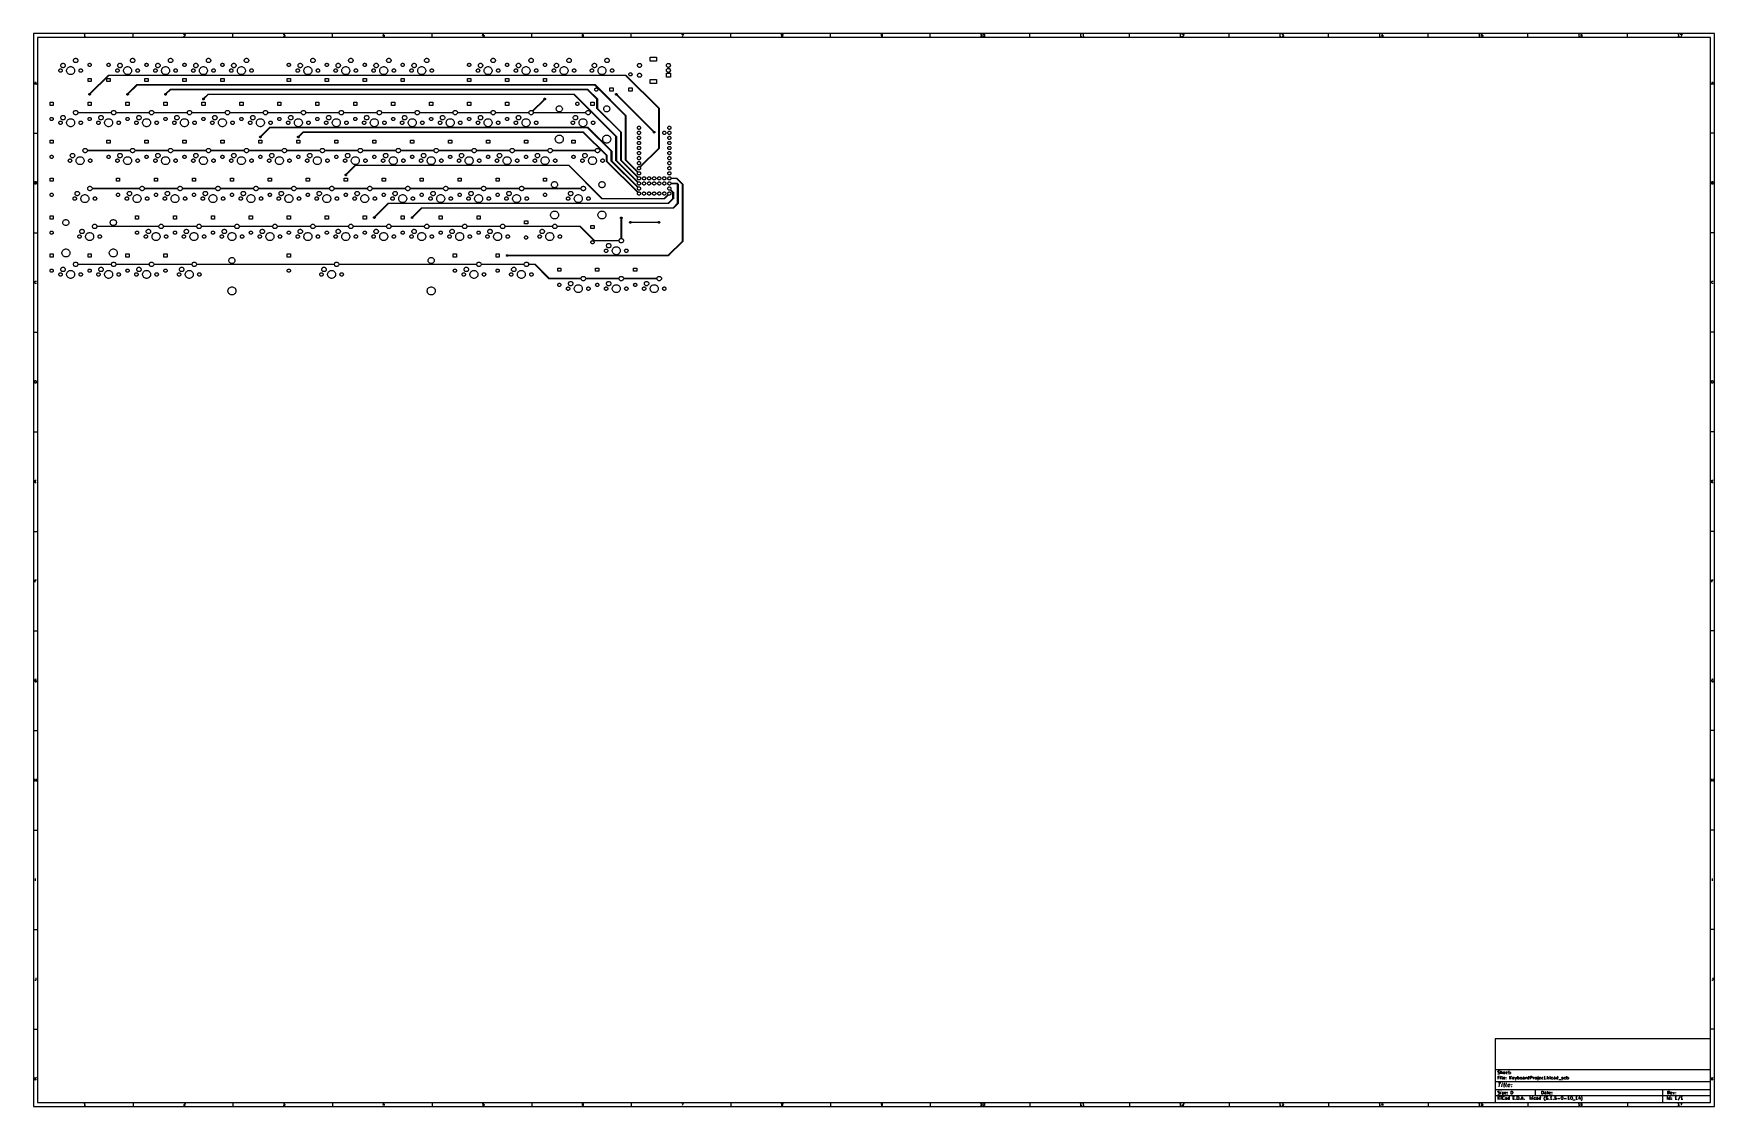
# Model space of a CAD drawing. Extents: x 0.4 to 33.6, y -21.6 to -0.4.
import ezdxf

# ---------------------------------------------------------------- set-up
doc = ezdxf.new("R2010")
doc.units = 0
doc.header["$MEASUREMENT"] = 0
doc.layers.add('BLACK', color=7, linetype='CONTINUOUS')

msp = doc.modelspace()

# ---------------------------------------------------------------- linework, layer by layer
at = {"layer": 'BLACK', "linetype": 'CONTINUOUS'}
for p, q in [((0.393701, -0.393701), (0.393701, -21.6063)), ((33.6063, -0.393701), (0.393701, -0.393701)), ((0.472441, -0.472441), (0.472441, -21.5276)), ((33.5276, -0.472441), (0.472441, -0.472441)), ((1.39553, -0.417229), (1.39065, -0.419666)), ((1.4199, -0.456224), (1.39065, -0.456224)), ((1.4004, -0.412355), (1.39553, -0.417229)), ((1.40528, -0.405043), (1.4004, -0.412355)), ((1.40528, -0.456224), (1.40528, -0.405043)), ((2.3622, -0.472441), (2.3622, -0.393701)), ((3.38597, -0.426978), (3.35672, -0.456224)), ((3.35672, -0.456224), (3.3884, -0.456224)), ((3.35916, -0.409917), (3.3616, -0.40748)), ((3.3616, -0.40748), (3.36647, -0.405043)), ((3.36647, -0.405043), (3.37866, -0.405043)), ((3.37866, -0.405043), (3.38353, -0.40748)), ((3.38353, -0.40748), (3.38597, -0.409917)), ((3.38597, -0.409917), (3.3884, -0.414792)), ((3.3884, -0.419666), (3.38597, -0.426978)), ((3.3884, -0.414792), (3.3884, -0.419666)), ((4.33071, -0.472441), (4.33071, -0.393701)), ((5.32522, -0.405043), (5.35691, -0.405043)), ((5.32766, -0.453787), (5.32522, -0.45135)), ((5.33254, -0.456224), (5.32766, -0.453787)), ((5.34716, -0.456224), (5.33254, -0.456224)), ((5.35691, -0.405043), (5.33985, -0.424541)), ((5.33985, -0.424541), (5.34716, -0.424541)), ((5.34716, -0.424541), (5.35203, -0.426978)), ((5.35203, -0.453787), (5.34716, -0.456224)), ((5.35203, -0.426978), (5.35447, -0.429415)), ((5.35447, -0.45135), (5.35203, -0.453787)), ((5.35447, -0.429415), (5.35691, -0.434289)), ((5.35691, -0.446475), (5.35447, -0.45135)), ((5.35691, -0.434289), (5.35691, -0.446475)), ((6.29921, -0.472441), (6.29921, -0.393701)), ((7.30835, -0.402606), (7.29617, -0.439164)), ((7.29617, -0.439164), (7.32785, -0.439164)), ((7.32054, -0.422103), (7.32054, -0.456224)), ((8.26772, -0.472441), (8.26772, -0.393701)), ((9.26711, -0.405043), (9.26467, -0.429415)), ((9.26467, -0.429415), (9.26711, -0.426978)), ((9.26711, -0.453787), (9.26467, -0.45135)), ((9.29148, -0.405043), (9.26711, -0.405043)), ((9.26711, -0.426978), (9.27198, -0.424541)), ((9.27198, -0.456224), (9.26711, -0.453787)), ((9.27198, -0.424541), (9.28417, -0.424541)), ((9.28417, -0.456224), (9.27198, -0.456224)), ((9.28417, -0.424541), (9.28904, -0.426978)), ((9.28904, -0.453787), (9.28417, -0.456224)), ((9.28904, -0.426978), (9.29148, -0.429415)), ((9.29148, -0.45135), (9.28904, -0.453787)), ((9.29148, -0.429415), (9.29392, -0.434289)), ((9.29392, -0.446475), (9.29148, -0.45135)), ((9.29392, -0.434289), (9.29392, -0.446475)), ((10.2362, -0.472441), (10.2362, -0.393701)), ((11.2356, -0.417229), (11.2332, -0.426978)), ((11.2332, -0.426978), (11.2332, -0.446475)), ((11.2356, -0.429415), (11.2332, -0.434289)), ((11.2332, -0.446475), (11.2356, -0.45135)), ((11.2405, -0.409917), (11.2356, -0.417229)), ((11.238, -0.426978), (11.2356, -0.429415)), ((11.2356, -0.45135), (11.238, -0.453787)), ((11.2429, -0.424541), (11.238, -0.426978)), ((11.238, -0.453787), (11.2429, -0.456224)), ((11.2429, -0.40748), (11.2405, -0.409917)), ((11.2478, -0.405043), (11.2429, -0.40748)), ((11.2527, -0.424541), (11.2429, -0.424541)), ((11.2429, -0.456224), (11.2527, -0.456224)), ((11.2575, -0.405043), (11.2478, -0.405043)), ((11.2575, -0.426978), (11.2527, -0.424541)), ((11.2527, -0.456224), (11.2575, -0.453787)), ((11.26, -0.429415), (11.2575, -0.426978)), ((11.2575, -0.453787), (11.26, -0.45135)), ((11.2624, -0.434289), (11.26, -0.429415)), ((11.26, -0.45135), (11.2624, -0.446475)), ((11.2624, -0.446475), (11.2624, -0.434289)), ((12.2047, -0.472441), (12.2047, -0.393701)), ((13.1992, -0.405043), (13.2334, -0.405043)), ((13.2334, -0.405043), (13.2114, -0.456224)), ((14.1732, -0.472441), (14.1732, -0.393701)), ((15.1702, -0.414792), (15.1726, -0.409917)), ((15.1702, -0.417229), (15.1702, -0.414792)), ((15.1726, -0.422103), (15.1702, -0.417229)), ((15.1726, -0.431852), (15.1702, -0.436727)), ((15.1702, -0.436727), (15.1702, -0.446475)), ((15.1702, -0.446475), (15.1726, -0.45135)), ((15.1726, -0.409917), (15.1751, -0.40748)), ((15.1751, -0.424541), (15.1726, -0.422103)), ((15.1751, -0.429415), (15.1726, -0.431852)), ((15.1726, -0.45135), (15.1751, -0.453787)), ((15.1751, -0.40748), (15.1799, -0.405043)), ((15.1799, -0.426978), (15.1751, -0.424541)), ((15.1799, -0.426978), (15.1751, -0.429415)), ((15.1751, -0.453787), (15.1799, -0.456224)), ((15.1799, -0.405043), (15.1897, -0.405043)), ((15.1897, -0.426978), (15.1799, -0.426978)), ((15.1799, -0.456224), (15.1897, -0.456224)), ((15.1897, -0.405043), (15.1946, -0.40748)), ((15.1946, -0.424541), (15.1897, -0.426978)), ((15.1946, -0.429415), (15.1897, -0.426978)), ((15.1897, -0.456224), (15.1946, -0.453787)), ((15.1946, -0.40748), (15.197, -0.409917)), ((15.197, -0.422103), (15.1946, -0.424541)), ((15.197, -0.431852), (15.1946, -0.429415)), ((15.1946, -0.453787), (15.197, -0.45135)), ((15.197, -0.409917), (15.1994, -0.414792)), ((15.1994, -0.417229), (15.197, -0.422103)), ((15.1994, -0.436727), (15.197, -0.431852)), ((15.197, -0.45135), (15.1994, -0.446475)), ((15.1994, -0.414792), (15.1994, -0.417229)), ((15.1994, -0.446475), (15.1994, -0.436727)), ((16.1417, -0.472441), (16.1417, -0.393701)), ((17.1411, -0.409917), (17.1387, -0.414792)), ((17.1387, -0.414792), (17.1387, -0.426978)), ((17.1387, -0.426978), (17.1411, -0.431852)), ((17.1436, -0.40748), (17.1411, -0.409917)), ((17.1411, -0.431852), (17.1436, -0.434289)), ((17.1484, -0.405043), (17.1436, -0.40748)), ((17.1436, -0.434289), (17.1484, -0.436727)), ((17.1436, -0.456224), (17.1533, -0.456224)), ((17.1582, -0.405043), (17.1484, -0.405043)), ((17.1484, -0.436727), (17.1582, -0.436727)), ((17.1533, -0.456224), (17.1582, -0.453787)), ((17.1631, -0.40748), (17.1582, -0.405043)), ((17.1582, -0.436727), (17.1631, -0.434289)), ((17.1582, -0.453787), (17.1606, -0.45135)), ((17.1606, -0.45135), (17.1655, -0.444038)), ((17.1655, -0.409917), (17.1631, -0.40748)), ((17.1631, -0.434289), (17.1655, -0.431852)), ((17.1679, -0.414792), (17.1655, -0.409917)), ((17.1655, -0.431852), (17.1679, -0.426978)), ((17.1655, -0.444038), (17.1679, -0.434289)), ((17.1679, -0.434289), (17.1679, -0.414792)), ((18.1102, -0.472441), (18.1102, -0.393701)), ((19.1121, -0.417229), (19.1072, -0.419666)), ((19.1364, -0.456224), (19.1072, -0.456224)), ((19.1169, -0.412355), (19.1121, -0.417229)), ((19.1218, -0.405043), (19.1169, -0.412355)), ((19.1218, -0.456224), (19.1218, -0.405043)), ((19.1559, -0.424541), (19.1584, -0.414792)), ((19.1559, -0.436727), (19.1559, -0.424541)), ((19.1584, -0.446475), (19.1559, -0.436727)), ((19.1584, -0.414792), (19.1608, -0.409917)), ((19.1608, -0.45135), (19.1584, -0.446475)), ((19.1608, -0.409917), (19.1632, -0.40748)), ((19.1632, -0.453787), (19.1608, -0.45135)), ((19.1632, -0.40748), (19.1681, -0.405043)), ((19.1681, -0.456224), (19.1632, -0.453787)), ((19.1681, -0.405043), (19.173, -0.405043)), ((19.173, -0.456224), (19.1681, -0.456224)), ((19.173, -0.405043), (19.1779, -0.40748)), ((19.1779, -0.453787), (19.173, -0.456224)), ((19.1779, -0.40748), (19.1803, -0.409917)), ((19.1803, -0.45135), (19.1779, -0.453787)), ((19.1803, -0.409917), (19.1827, -0.414792)), ((19.1827, -0.446475), (19.1803, -0.45135)), ((19.1827, -0.414792), (19.1852, -0.424541)), ((19.1852, -0.436727), (19.1827, -0.446475)), ((19.1852, -0.424541), (19.1852, -0.436727)), ((20.0787, -0.472441), (20.0787, -0.393701)), ((21.0806, -0.417229), (21.0757, -0.419666)), ((21.1049, -0.456224), (21.0757, -0.456224)), ((21.0854, -0.412355), (21.0806, -0.417229)), ((21.0903, -0.405043), (21.0854, -0.412355)), ((21.0903, -0.456224), (21.0903, -0.405043)), ((21.1293, -0.417229), (21.1244, -0.419666)), ((21.1537, -0.456224), (21.1244, -0.456224)), ((21.1342, -0.412355), (21.1293, -0.417229)), ((21.1391, -0.405043), (21.1342, -0.412355)), ((21.1391, -0.456224), (21.1391, -0.405043)), ((22.0472, -0.472441), (22.0472, -0.393701)), ((23.0491, -0.417229), (23.0442, -0.419666)), ((23.0734, -0.456224), (23.0442, -0.456224)), ((23.0539, -0.412355), (23.0491, -0.417229)), ((23.0588, -0.405043), (23.0539, -0.412355)), ((23.0588, -0.456224), (23.0588, -0.405043)), ((23.1198, -0.426978), (23.0905, -0.456224)), ((23.0905, -0.456224), (23.1222, -0.456224)), ((23.0929, -0.409917), (23.0954, -0.40748)), ((23.0954, -0.40748), (23.1003, -0.405043)), ((23.1003, -0.405043), (23.1124, -0.405043)), ((23.1124, -0.405043), (23.1173, -0.40748)), ((23.1173, -0.40748), (23.1198, -0.409917)), ((23.1198, -0.409917), (23.1222, -0.414792)), ((23.1222, -0.419666), (23.1198, -0.426978)), ((23.1222, -0.414792), (23.1222, -0.419666)), ((24.0157, -0.472441), (24.0157, -0.393701)), ((25.0176, -0.417229), (25.0127, -0.419666)), ((25.0419, -0.456224), (25.0127, -0.456224)), ((25.0225, -0.412355), (25.0176, -0.417229)), ((25.0273, -0.405043), (25.0225, -0.412355)), ((25.0273, -0.456224), (25.0273, -0.405043)), ((25.059, -0.405043), (25.0907, -0.405043)), ((25.0614, -0.453787), (25.059, -0.45135)), ((25.0663, -0.456224), (25.0614, -0.453787)), ((25.0809, -0.456224), (25.0663, -0.456224)), ((25.0907, -0.405043), (25.0736, -0.424541)), ((25.0736, -0.424541), (25.0809, -0.424541)), ((25.0809, -0.424541), (25.0858, -0.426978)), ((25.0858, -0.453787), (25.0809, -0.456224)), ((25.0858, -0.426978), (25.0883, -0.429415)), ((25.0883, -0.45135), (25.0858, -0.453787)), ((25.0883, -0.429415), (25.0907, -0.434289)), ((25.0907, -0.446475), (25.0883, -0.45135)), ((25.0907, -0.434289), (25.0907, -0.446475)), ((25.9843, -0.472441), (25.9843, -0.393701)), ((26.9861, -0.417229), (26.9812, -0.419666)), ((27.0105, -0.456224), (26.9812, -0.456224)), ((26.991, -0.412355), (26.9861, -0.417229)), ((26.9958, -0.405043), (26.991, -0.412355)), ((26.9958, -0.456224), (26.9958, -0.405043)), ((27.0421, -0.402606), (27.0299, -0.439164)), ((27.0299, -0.439164), (27.0616, -0.439164)), ((27.0543, -0.422103), (27.0543, -0.456224)), ((27.9528, -0.472441), (27.9528, -0.393701)), ((28.9546, -0.417229), (28.9497, -0.419666)), ((28.979, -0.456224), (28.9497, -0.456224)), ((28.9595, -0.412355), (28.9546, -0.417229)), ((28.9643, -0.405043), (28.9595, -0.412355)), ((28.9643, -0.456224), (28.9643, -0.405043)), ((29.0009, -0.405043), (28.9985, -0.429415)), ((28.9985, -0.429415), (29.0009, -0.426978)), ((29.0009, -0.453787), (28.9985, -0.45135)), ((29.0253, -0.405043), (29.0009, -0.405043)), ((29.0009, -0.426978), (29.0058, -0.424541)), ((29.0058, -0.456224), (29.0009, -0.453787)), ((29.0058, -0.424541), (29.018, -0.424541)), ((29.018, -0.456224), (29.0058, -0.456224)), ((29.018, -0.424541), (29.0228, -0.426978)), ((29.0228, -0.453787), (29.018, -0.456224)), ((29.0228, -0.426978), (29.0253, -0.429415)), ((29.0253, -0.45135), (29.0228, -0.453787)), ((29.0253, -0.429415), (29.0277, -0.434289)), ((29.0277, -0.446475), (29.0253, -0.45135)), ((29.0277, -0.434289), (29.0277, -0.446475)), ((29.9213, -0.472441), (29.9213, -0.393701)), ((30.9231, -0.417229), (30.9182, -0.419666)), ((30.9475, -0.456224), (30.9182, -0.456224)), ((30.928, -0.412355), (30.9231, -0.417229)), ((30.9328, -0.405043), (30.928, -0.412355)), ((30.9328, -0.456224), (30.9328, -0.405043)), ((30.9694, -0.417229), (30.967, -0.426978)), ((30.967, -0.426978), (30.967, -0.446475)), ((30.9694, -0.429415), (30.967, -0.434289)), ((30.967, -0.446475), (30.9694, -0.45135)), ((30.9743, -0.409917), (30.9694, -0.417229)), ((30.9718, -0.426978), (30.9694, -0.429415)), ((30.9694, -0.45135), (30.9718, -0.453787)), ((30.9767, -0.424541), (30.9718, -0.426978)), ((30.9718, -0.453787), (30.9767, -0.456224)), ((30.9767, -0.40748), (30.9743, -0.409917)), ((30.9816, -0.405043), (30.9767, -0.40748)), ((30.9865, -0.424541), (30.9767, -0.424541)), ((30.9767, -0.456224), (30.9865, -0.456224)), ((30.9913, -0.405043), (30.9816, -0.405043)), ((30.9913, -0.426978), (30.9865, -0.424541)), ((30.9865, -0.456224), (30.9913, -0.453787)), ((30.9938, -0.429415), (30.9913, -0.426978)), ((30.9913, -0.453787), (30.9938, -0.45135)), ((30.9962, -0.434289), (30.9938, -0.429415)), ((30.9938, -0.45135), (30.9962, -0.446475)), ((30.9962, -0.446475), (30.9962, -0.434289)), ((31.8898, -0.472441), (31.8898, -0.393701)), ((32.8916, -0.417229), (32.8867, -0.419666)), ((32.916, -0.456224), (32.8867, -0.456224)), ((32.8965, -0.412355), (32.8916, -0.417229)), ((32.9013, -0.405043), (32.8965, -0.412355)), ((32.9013, -0.456224), (32.9013, -0.405043)), ((32.933, -0.405043), (32.9671, -0.405043)), ((32.9671, -0.405043), (32.9452, -0.456224)), ((33.5276, -21.5276), (33.5276, -0.472441)), ((33.6063, -21.6063), (33.6063, -0.393701)), ((0.941361, -0.997393), (0.947393, -0.991361)), ((0.947393, -0.991361), (0.954486, -0.986622)), ((0.954486, -0.986622), (0.962368, -0.983357)), ((0.962368, -0.983357), (0.970735, -0.981693)), ((0.970735, -0.981693), (0.979265, -0.981693)), ((0.979265, -0.981693), (0.987632, -0.983357)), ((0.987632, -0.983357), (0.995514, -0.986622)), ((0.995514, -0.986622), (1.00261, -0.991361)), ((1.00261, -0.991361), (1.00864, -0.997393)), ((1.18169, -0.920735), (1.18336, -0.912368)), ((1.18169, -0.929265), (1.18169, -0.920735)), ((1.18336, -0.937632), (1.18169, -0.929265)), ((1.18336, -0.912368), (1.18662, -0.904486)), ((1.18662, -0.945514), (1.18336, -0.937632)), ((1.18662, -0.904486), (1.19136, -0.897393)), ((1.19136, -0.952607), (1.18662, -0.945514)), ((1.19136, -0.897393), (1.19739, -0.891361)), ((1.19739, -0.958639), (1.19136, -0.952607)), ((1.19739, -0.891361), (1.20449, -0.886622)), ((1.20449, -0.963378), (1.19739, -0.958639)), ((1.20449, -0.886622), (1.21237, -0.883357)), ((1.21237, -0.966643), (1.20449, -0.963378)), ((1.21237, -0.883357), (1.22073, -0.881693)), ((1.22073, -0.968307), (1.21237, -0.966643)), ((1.22073, -0.881693), (1.22927, -0.881693)), ((1.22927, -0.968307), (1.22073, -0.968307)), ((1.22927, -0.881693), (1.23763, -0.883357)), ((1.23763, -0.966643), (1.22927, -0.968307)), ((1.23763, -0.883357), (1.24551, -0.886622)), ((1.24551, -0.963378), (1.23763, -0.966643)), ((1.24551, -0.886622), (1.25261, -0.891361)), ((1.25261, -0.958639), (1.24551, -0.963378)), ((1.25261, -0.891361), (1.25864, -0.897393)), ((1.25864, -0.952607), (1.25261, -0.958639)), ((1.25864, -0.897393), (1.26338, -0.904486)), ((1.26338, -0.945514), (1.25864, -0.952607)), ((1.26338, -0.904486), (1.26664, -0.912368)), ((1.26664, -0.937632), (1.26338, -0.945514)), ((1.26664, -0.912368), (1.26831, -0.920735)), ((1.26831, -0.929265), (1.26664, -0.937632)), ((1.26831, -0.920735), (1.26831, -0.929265)), ((1.47209, -0.997581), (1.47554, -0.992422)), ((1.47554, -0.992422), (1.47992, -0.988035)), ((1.47992, -0.988035), (1.48508, -0.984589)), ((1.48508, -0.984589), (1.49081, -0.982214)), ((1.49081, -0.982214), (1.4969, -0.981004)), ((1.4969, -0.981004), (1.5031, -0.981004)), ((1.5031, -0.981004), (1.50919, -0.982214)), ((1.50919, -0.982214), (1.51492, -0.984589)), ((1.51492, -0.984589), (1.52008, -0.988035)), ((1.52008, -0.988035), (1.52446, -0.992422)), ((1.52446, -0.992422), (1.52791, -0.997581)), ((1.84709, -0.997581), (1.85054, -0.992422)), ((1.85054, -0.992422), (1.85492, -0.988035)), ((1.85492, -0.988035), (1.86008, -0.984589)), ((1.86008, -0.984589), (1.86581, -0.982214)), ((1.86581, -0.982214), (1.8719, -0.981004)), ((1.8719, -0.981004), (1.8781, -0.981004)), ((1.8781, -0.981004), (1.88419, -0.982214)), ((1.88419, -0.982214), (1.88992, -0.984589)), ((1.88992, -0.984589), (1.89508, -0.988035)), ((1.89508, -0.988035), (1.89946, -0.992422)), ((1.89946, -0.992422), (1.90291, -0.997581)), ((2.06636, -0.997393), (2.07239, -0.991361)), ((2.07239, -0.991361), (2.07949, -0.986622)), ((2.07949, -0.986622), (2.08737, -0.983357)), ((2.08737, -0.983357), (2.09573, -0.981693)), ((2.09573, -0.981693), (2.10427, -0.981693)), ((2.10427, -0.981693), (2.11263, -0.983357)), ((2.11263, -0.983357), (2.12051, -0.986622)), ((2.12051, -0.986622), (2.12761, -0.991361)), ((2.12761, -0.991361), (2.13364, -0.997393)), ((2.30669, -0.920735), (2.30836, -0.912368)), ((2.30669, -0.929265), (2.30669, -0.920735)), ((2.30836, -0.937632), (2.30669, -0.929265)), ((2.30836, -0.912368), (2.31162, -0.904486)), ((2.31162, -0.945514), (2.30836, -0.937632)), ((2.31162, -0.904486), (2.31636, -0.897393)), ((2.31636, -0.952607), (2.31162, -0.945514)), ((2.31636, -0.897393), (2.32239, -0.891361)), ((2.32239, -0.958639), (2.31636, -0.952607)), ((2.32239, -0.891361), (2.32949, -0.886622)), ((2.32949, -0.963378), (2.32239, -0.958639)), ((2.32949, -0.886622), (2.33737, -0.883357)), ((2.33737, -0.966643), (2.32949, -0.963378)), ((2.33737, -0.883357), (2.34573, -0.881693)), ((2.34573, -0.968307), (2.33737, -0.966643)), ((2.34573, -0.881693), (2.35427, -0.881693)), ((2.35427, -0.968307), (2.34573, -0.968307)), ((2.35427, -0.881693), (2.36263, -0.883357)), ((2.36263, -0.966643), (2.35427, -0.968307)), ((2.36263, -0.883357), (2.37051, -0.886622)), ((2.37051, -0.963378), (2.36263, -0.966643)), ((2.37051, -0.886622), (2.37761, -0.891361)), ((2.37761, -0.958639), (2.37051, -0.963378)), ((2.37761, -0.891361), (2.38364, -0.897393)), ((2.38364, -0.952607), (2.37761, -0.958639)), ((2.38364, -0.897393), (2.38838, -0.904486)), ((2.38838, -0.945514), (2.38364, -0.952607)), ((2.38838, -0.904486), (2.39164, -0.912368)), ((2.39164, -0.937632), (2.38838, -0.945514)), ((2.39164, -0.912368), (2.39331, -0.920735)), ((2.39331, -0.929265), (2.39164, -0.937632)), ((2.39331, -0.920735), (2.39331, -0.929265)), ((2.59709, -0.997581), (2.60054, -0.992422)), ((2.60054, -0.992422), (2.60492, -0.988035)), ((2.60492, -0.988035), (2.61008, -0.984589)), ((2.61008, -0.984589), (2.61581, -0.982214)), ((2.61581, -0.982214), (2.6219, -0.981004)), ((2.6219, -0.981004), (2.6281, -0.981004)), ((2.6281, -0.981004), (2.63419, -0.982214)), ((2.63419, -0.982214), (2.63992, -0.984589)), ((2.63992, -0.984589), (2.64508, -0.988035)), ((2.64508, -0.988035), (2.64946, -0.992422)), ((2.64946, -0.992422), (2.65291, -0.997581)), ((2.81636, -0.997393), (2.82239, -0.991361)), ((2.82239, -0.991361), (2.82949, -0.986622)), ((2.82949, -0.986622), (2.83737, -0.983357)), ((2.83737, -0.983357), (2.84573, -0.981693)), ((2.84573, -0.981693), (2.85427, -0.981693)), ((2.85427, -0.981693), (2.86263, -0.983357)), ((2.86263, -0.983357), (2.87051, -0.986622)), ((2.87051, -0.986622), (2.87761, -0.991361)), ((2.87761, -0.991361), (2.88364, -0.997393)), ((3.05669, -0.920735), (3.05836, -0.912368)), ((3.05669, -0.929265), (3.05669, -0.920735)), ((3.05836, -0.937632), (3.05669, -0.929265)), ((3.05836, -0.912368), (3.06162, -0.904486)), ((3.06162, -0.945514), (3.05836, -0.937632)), ((3.06162, -0.904486), (3.06636, -0.897393)), ((3.06636, -0.952607), (3.06162, -0.945514)), ((3.06636, -0.897393), (3.07239, -0.891361)), ((3.07239, -0.958639), (3.06636, -0.952607)), ((3.07239, -0.891361), (3.07949, -0.886622)), ((3.07949, -0.963378), (3.07239, -0.958639)), ((3.07949, -0.886622), (3.08737, -0.883357)), ((3.08737, -0.966643), (3.07949, -0.963378)), ((3.08737, -0.883357), (3.09573, -0.881693)), ((3.09573, -0.968307), (3.08737, -0.966643)), ((3.09573, -0.881693), (3.10427, -0.881693)), ((3.10427, -0.968307), (3.09573, -0.968307)), ((3.10427, -0.881693), (3.11263, -0.883357)), ((3.11263, -0.966643), (3.10427, -0.968307)), ((3.11263, -0.883357), (3.12051, -0.886622)), ((3.12051, -0.963378), (3.11263, -0.966643)), ((3.12051, -0.886622), (3.12761, -0.891361)), ((3.12761, -0.958639), (3.12051, -0.963378)), ((3.12761, -0.891361), (3.13364, -0.897393)), ((3.13364, -0.952607), (3.12761, -0.958639)), ((3.13364, -0.897393), (3.13838, -0.904486)), ((3.13838, -0.945514), (3.13364, -0.952607)), ((3.13838, -0.904486), (3.14164, -0.912368)), ((3.14164, -0.937632), (3.13838, -0.945514)), ((3.14164, -0.912368), (3.14331, -0.920735)), ((3.14331, -0.929265), (3.14164, -0.937632)), ((3.14331, -0.920735), (3.14331, -0.929265)), ((3.34709, -0.997581), (3.35054, -0.992422)), ((3.35054, -0.992422), (3.35492, -0.988035)), ((3.35492, -0.988035), (3.36008, -0.984589)), ((3.36008, -0.984589), (3.36581, -0.982214)), ((3.36581, -0.982214), (3.3719, -0.981004)), ((3.3719, -0.981004), (3.3781, -0.981004)), ((3.3781, -0.981004), (3.38419, -0.982214)), ((3.38419, -0.982214), (3.38992, -0.984589)), ((3.38992, -0.984589), (3.39508, -0.988035)), ((3.39508, -0.988035), (3.39946, -0.992422)), ((3.39946, -0.992422), (3.40291, -0.997581)), ((3.56636, -0.997393), (3.57239, -0.991361)), ((3.57239, -0.991361), (3.57949, -0.986622)), ((3.57949, -0.986622), (3.58737, -0.983357)), ((3.58737, -0.983357), (3.59573, -0.981693)), ((3.59573, -0.981693), (3.60427, -0.981693)), ((3.60427, -0.981693), (3.61263, -0.983357)), ((3.61263, -0.983357), (3.62051, -0.986622)), ((3.62051, -0.986622), (3.62761, -0.991361)), ((3.62761, -0.991361), (3.63364, -0.997393)), ((3.80669, -0.920735), (3.80836, -0.912368)), ((3.80669, -0.929265), (3.80669, -0.920735)), ((3.80836, -0.937632), (3.80669, -0.929265)), ((3.80836, -0.912368), (3.81162, -0.904486)), ((3.81162, -0.945514), (3.80836, -0.937632)), ((3.81162, -0.904486), (3.81636, -0.897393)), ((3.81636, -0.952607), (3.81162, -0.945514)), ((3.81636, -0.897393), (3.82239, -0.891361)), ((3.82239, -0.958639), (3.81636, -0.952607)), ((3.82239, -0.891361), (3.82949, -0.886622)), ((3.82949, -0.963378), (3.82239, -0.958639)), ((3.82949, -0.886622), (3.83737, -0.883357)), ((3.83737, -0.966643), (3.82949, -0.963378)), ((3.83737, -0.883357), (3.84573, -0.881693)), ((3.84573, -0.968307), (3.83737, -0.966643)), ((3.84573, -0.881693), (3.85427, -0.881693)), ((3.85427, -0.968307), (3.84573, -0.968307)), ((3.85427, -0.881693), (3.86263, -0.883357)), ((3.86263, -0.966643), (3.85427, -0.968307)), ((3.86263, -0.883357), (3.87051, -0.886622)), ((3.87051, -0.963378), (3.86263, -0.966643)), ((3.87051, -0.886622), (3.87761, -0.891361)), ((3.87761, -0.958639), (3.87051, -0.963378)), ((3.87761, -0.891361), (3.88364, -0.897393)), ((3.88364, -0.952607), (3.87761, -0.958639)), ((3.88364, -0.897393), (3.88838, -0.904486)), ((3.88838, -0.945514), (3.88364, -0.952607)), ((3.88838, -0.904486), (3.89164, -0.912368)), ((3.89164, -0.937632), (3.88838, -0.945514)), ((3.89164, -0.912368), (3.89331, -0.920735)), ((3.89331, -0.929265), (3.89164, -0.937632)), ((3.89331, -0.920735), (3.89331, -0.929265)), ((4.09709, -0.997581), (4.10054, -0.992422)), ((4.10054, -0.992422), (4.10492, -0.988035)), ((4.10492, -0.988035), (4.11008, -0.984589)), ((4.11008, -0.984589), (4.11581, -0.982214)), ((4.11581, -0.982214), (4.1219, -0.981004)), ((4.1219, -0.981004), (4.1281, -0.981004)), ((4.1281, -0.981004), (4.13419, -0.982214)), ((4.13419, -0.982214), (4.13992, -0.984589)), ((4.13992, -0.984589), (4.14508, -0.988035)), ((4.14508, -0.988035), (4.14946, -0.992422)), ((4.14946, -0.992422), (4.15291, -0.997581)), ((4.31636, -0.997393), (4.32239, -0.991361)), ((4.32239, -0.991361), (4.32949, -0.986622)), ((4.32949, -0.986622), (4.33737, -0.983357)), ((4.33737, -0.983357), (4.34573, -0.981693)), ((4.34573, -0.981693), (4.35427, -0.981693)), ((4.35427, -0.981693), (4.36263, -0.983357)), ((4.36263, -0.983357), (4.37051, -0.986622)), ((4.37051, -0.986622), (4.37761, -0.991361)), ((4.37761, -0.991361), (4.38364, -0.997393)), ((4.55669, -0.920735), (4.55836, -0.912368)), ((4.55669, -0.929265), (4.55669, -0.920735)), ((4.55836, -0.937632), (4.55669, -0.929265)), ((4.55836, -0.912368), (4.56162, -0.904486)), ((4.56162, -0.945514), (4.55836, -0.937632)), ((4.56162, -0.904486), (4.56636, -0.897393)), ((4.56636, -0.952607), (4.56162, -0.945514)), ((4.56636, -0.897393), (4.57239, -0.891361)), ((4.57239, -0.958639), (4.56636, -0.952607)), ((4.57239, -0.891361), (4.57949, -0.886622)), ((4.57949, -0.963378), (4.57239, -0.958639)), ((4.57949, -0.886622), (4.58737, -0.883357)), ((4.58737, -0.966643), (4.57949, -0.963378)), ((4.58737, -0.883357), (4.59573, -0.881693)), ((4.59573, -0.968307), (4.58737, -0.966643)), ((4.59573, -0.881693), (4.60427, -0.881693)), ((4.60427, -0.968307), (4.59573, -0.968307)), ((4.60427, -0.881693), (4.61263, -0.883357)), ((4.61263, -0.966643), (4.60427, -0.968307)), ((4.61263, -0.883357), (4.62051, -0.886622)), ((4.62051, -0.963378), (4.61263, -0.966643)), ((4.62051, -0.886622), (4.62761, -0.891361)), ((4.62761, -0.958639), (4.62051, -0.963378)), ((4.62761, -0.891361), (4.63364, -0.897393)), ((4.63364, -0.952607), (4.62761, -0.958639)), ((4.63364, -0.897393), (4.63838, -0.904486)), ((4.63838, -0.945514), (4.63364, -0.952607)), ((4.63838, -0.904486), (4.64164, -0.912368)), ((4.64164, -0.937632), (4.63838, -0.945514)), ((4.64164, -0.912368), (4.64331, -0.920735)), ((4.64331, -0.929265), (4.64164, -0.937632)), ((4.64331, -0.920735), (4.64331, -0.929265)), ((5.40959, -0.997581), (5.41304, -0.992422)), ((5.41304, -0.992422), (5.41742, -0.988035)), ((5.41742, -0.988035), (5.42258, -0.984589)), ((5.42258, -0.984589), (5.42831, -0.982214)), ((5.42831, -0.982214), (5.4344, -0.981004)), ((5.4344, -0.981004), (5.4406, -0.981004)), ((5.4406, -0.981004), (5.44669, -0.982214)), ((5.44669, -0.982214), (5.45242, -0.984589)), ((5.45242, -0.984589), (5.45758, -0.988035)), ((5.45758, -0.988035), (5.46196, -0.992422)), ((5.46196, -0.992422), (5.46541, -0.997581)), ((5.62886, -0.997393), (5.63489, -0.991361)), ((5.63489, -0.991361), (5.64199, -0.986622)), ((5.64199, -0.986622), (5.64987, -0.983357)), ((5.64987, -0.983357), (5.65823, -0.981693)), ((5.65823, -0.981693), (5.66677, -0.981693)), ((5.66677, -0.981693), (5.67513, -0.983357)), ((5.67513, -0.983357), (5.68301, -0.986622)), ((5.68301, -0.986622), (5.69011, -0.991361)), ((5.69011, -0.991361), (5.69614, -0.997393)), ((5.86919, -0.920735), (5.87086, -0.912368)), ((5.86919, -0.929265), (5.86919, -0.920735)), ((5.87086, -0.937632), (5.86919, -0.929265)), ((5.87086, -0.912368), (5.87412, -0.904486)), ((5.87412, -0.945514), (5.87086, -0.937632)), ((5.87412, -0.904486), (5.87886, -0.897393)), ((5.87886, -0.952607), (5.87412, -0.945514)), ((5.87886, -0.897393), (5.88489, -0.891361)), ((5.88489, -0.958639), (5.87886, -0.952607)), ((5.88489, -0.891361), (5.89199, -0.886622)), ((5.89199, -0.963378), (5.88489, -0.958639)), ((5.89199, -0.886622), (5.89987, -0.883357)), ((5.89987, -0.966643), (5.89199, -0.963378)), ((5.89987, -0.883357), (5.90823, -0.881693)), ((5.90823, -0.968307), (5.89987, -0.966643)), ((5.90823, -0.881693), (5.91677, -0.881693)), ((5.91677, -0.968307), (5.90823, -0.968307)), ((5.91677, -0.881693), (5.92513, -0.883357)), ((5.92513, -0.966643), (5.91677, -0.968307)), ((5.92513, -0.883357), (5.93301, -0.886622)), ((5.93301, -0.963378), (5.92513, -0.966643)), ((5.93301, -0.886622), (5.94011, -0.891361)), ((5.94011, -0.958639), (5.93301, -0.963378)), ((5.94011, -0.891361), (5.94614, -0.897393)), ((5.94614, -0.952607), (5.94011, -0.958639)), ((5.94614, -0.897393), (5.95088, -0.904486)), ((5.95088, -0.945514), (5.94614, -0.952607)), ((5.95088, -0.904486), (5.95414, -0.912368)), ((5.95414, -0.937632), (5.95088, -0.945514)), ((5.95414, -0.912368), (5.95581, -0.920735)), ((5.95581, -0.929265), (5.95414, -0.937632)), ((5.95581, -0.920735), (5.95581, -0.929265)), ((6.15959, -0.997581), (6.16304, -0.992422)), ((6.16304, -0.992422), (6.16742, -0.988035)), ((6.16742, -0.988035), (6.17258, -0.984589)), ((6.17258, -0.984589), (6.17831, -0.982214)), ((6.17831, -0.982214), (6.1844, -0.981004)), ((6.1844, -0.981004), (6.1906, -0.981004)), ((6.1906, -0.981004), (6.19669, -0.982214)), ((6.19669, -0.982214), (6.20242, -0.984589)), ((6.20242, -0.984589), (6.20758, -0.988035)), ((6.20758, -0.988035), (6.21196, -0.992422)), ((6.21196, -0.992422), (6.21541, -0.997581)), ((6.37886, -0.997393), (6.38489, -0.991361)), ((6.38489, -0.991361), (6.39199, -0.986622)), ((6.39199, -0.986622), (6.39987, -0.983357)), ((6.39987, -0.983357), (6.40823, -0.981693)), ((6.40823, -0.981693), (6.41677, -0.981693)), ((6.41677, -0.981693), (6.42513, -0.983357)), ((6.42513, -0.983357), (6.43301, -0.986622)), ((6.43301, -0.986622), (6.44011, -0.991361)), ((6.44011, -0.991361), (6.44614, -0.997393)), ((6.61919, -0.920735), (6.62086, -0.912368)), ((6.61919, -0.929265), (6.61919, -0.920735)), ((6.62086, -0.937632), (6.61919, -0.929265)), ((6.62086, -0.912368), (6.62412, -0.904486)), ((6.62412, -0.945514), (6.62086, -0.937632)), ((6.62412, -0.904486), (6.62886, -0.897393)), ((6.62886, -0.952607), (6.62412, -0.945514)), ((6.62886, -0.897393), (6.63489, -0.891361)), ((6.63489, -0.958639), (6.62886, -0.952607)), ((6.63489, -0.891361), (6.64199, -0.886622)), ((6.64199, -0.963378), (6.63489, -0.958639)), ((6.64199, -0.886622), (6.64987, -0.883357)), ((6.64987, -0.966643), (6.64199, -0.963378)), ((6.64987, -0.883357), (6.65823, -0.881693)), ((6.65823, -0.968307), (6.64987, -0.966643)), ((6.65823, -0.881693), (6.66677, -0.881693)), ((6.66677, -0.968307), (6.65823, -0.968307)), ((6.66677, -0.881693), (6.67513, -0.883357)), ((6.67513, -0.966643), (6.66677, -0.968307)), ((6.67513, -0.883357), (6.68301, -0.886622)), ((6.68301, -0.963378), (6.67513, -0.966643)), ((6.68301, -0.886622), (6.69011, -0.891361)), ((6.69011, -0.958639), (6.68301, -0.963378)), ((6.69011, -0.891361), (6.69614, -0.897393)), ((6.69614, -0.952607), (6.69011, -0.958639)), ((6.69614, -0.897393), (6.70088, -0.904486)), ((6.70088, -0.945514), (6.69614, -0.952607)), ((6.70088, -0.904486), (6.70414, -0.912368)), ((6.70414, -0.937632), (6.70088, -0.945514)), ((6.70414, -0.912368), (6.70581, -0.920735)), ((6.70581, -0.929265), (6.70414, -0.937632)), ((6.70581, -0.920735), (6.70581, -0.929265)), ((6.90959, -0.997581), (6.91304, -0.992422)), ((6.91304, -0.992422), (6.91742, -0.988035)), ((6.91742, -0.988035), (6.92258, -0.984589)), ((6.92258, -0.984589), (6.92831, -0.982214)), ((6.92831, -0.982214), (6.9344, -0.981004)), ((6.9344, -0.981004), (6.9406, -0.981004)), ((6.9406, -0.981004), (6.94669, -0.982214)), ((6.94669, -0.982214), (6.95242, -0.984589)), ((6.95242, -0.984589), (6.95758, -0.988035)), ((6.95758, -0.988035), (6.96196, -0.992422)), ((6.96196, -0.992422), (6.96541, -0.997581)), ((7.12886, -0.997393), (7.13489, -0.991361)), ((7.13489, -0.991361), (7.14199, -0.986622)), ((7.14199, -0.986622), (7.14987, -0.983357)), ((7.14987, -0.983357), (7.15823, -0.981693)), ((7.15823, -0.981693), (7.16677, -0.981693)), ((7.16677, -0.981693), (7.17513, -0.983357)), ((7.17513, -0.983357), (7.18301, -0.986622)), ((7.18301, -0.986622), (7.19011, -0.991361)), ((7.19011, -0.991361), (7.19614, -0.997393)), ((7.36919, -0.920735), (7.37086, -0.912368)), ((7.36919, -0.929265), (7.36919, -0.920735)), ((7.37086, -0.937632), (7.36919, -0.929265)), ((7.37086, -0.912368), (7.37412, -0.904486)), ((7.37412, -0.945514), (7.37086, -0.937632)), ((7.37412, -0.904486), (7.37886, -0.897393)), ((7.37886, -0.952607), (7.37412, -0.945514)), ((7.37886, -0.897393), (7.38489, -0.891361)), ((7.38489, -0.958639), (7.37886, -0.952607)), ((7.38489, -0.891361), (7.39199, -0.886622)), ((7.39199, -0.963378), (7.38489, -0.958639)), ((7.39199, -0.886622), (7.39987, -0.883357)), ((7.39987, -0.966643), (7.39199, -0.963378)), ((7.39987, -0.883357), (7.40823, -0.881693)), ((7.40823, -0.968307), (7.39987, -0.966643)), ((7.40823, -0.881693), (7.41677, -0.881693)), ((7.41677, -0.968307), (7.40823, -0.968307)), ((7.41677, -0.881693), (7.42513, -0.883357)), ((7.42513, -0.966643), (7.41677, -0.968307)), ((7.42513, -0.883357), (7.43301, -0.886622)), ((7.43301, -0.963378), (7.42513, -0.966643)), ((7.43301, -0.886622), (7.44011, -0.891361)), ((7.44011, -0.958639), (7.43301, -0.963378)), ((7.44011, -0.891361), (7.44614, -0.897393)), ((7.44614, -0.952607), (7.44011, -0.958639)), ((7.44614, -0.897393), (7.45088, -0.904486)), ((7.45088, -0.945514), (7.44614, -0.952607)), ((7.45088, -0.904486), (7.45414, -0.912368)), ((7.45414, -0.937632), (7.45088, -0.945514)), ((7.45414, -0.912368), (7.45581, -0.920735)), ((7.45581, -0.929265), (7.45414, -0.937632)), ((7.45581, -0.920735), (7.45581, -0.929265)), ((7.65959, -0.997581), (7.66304, -0.992422)), ((7.66304, -0.992422), (7.66742, -0.988035)), ((7.66742, -0.988035), (7.67258, -0.984589)), ((7.67258, -0.984589), (7.67831, -0.982214)), ((7.67831, -0.982214), (7.6844, -0.981004)), ((7.6844, -0.981004), (7.6906, -0.981004)), ((7.6906, -0.981004), (7.69669, -0.982214)), ((7.69669, -0.982214), (7.70242, -0.984589)), ((7.70242, -0.984589), (7.70758, -0.988035)), ((7.70758, -0.988035), (7.71196, -0.992422)), ((7.71196, -0.992422), (7.71541, -0.997581)), ((7.87886, -0.997393), (7.88489, -0.991361)), ((7.88489, -0.991361), (7.89199, -0.986622)), ((7.89199, -0.986622), (7.89987, -0.983357)), ((7.89987, -0.983357), (7.90823, -0.981693)), ((7.90823, -0.981693), (7.91677, -0.981693)), ((7.91677, -0.981693), (7.92513, -0.983357)), ((7.92513, -0.983357), (7.93301, -0.986622)), ((7.93301, -0.986622), (7.94011, -0.991361)), ((7.94011, -0.991361), (7.94614, -0.997393)), ((8.11919, -0.920735), (8.12086, -0.912368)), ((8.11919, -0.929265), (8.11919, -0.920735)), ((8.12086, -0.937632), (8.11919, -0.929265)), ((8.12086, -0.912368), (8.12412, -0.904486)), ((8.12412, -0.945514), (8.12086, -0.937632)), ((8.12412, -0.904486), (8.12886, -0.897393)), ((8.12886, -0.952607), (8.12412, -0.945514)), ((8.12886, -0.897393), (8.13489, -0.891361)), ((8.13489, -0.958639), (8.12886, -0.952607)), ((8.13489, -0.891361), (8.14199, -0.886622)), ((8.14199, -0.963378), (8.13489, -0.958639)), ((8.14199, -0.886622), (8.14987, -0.883357)), ((8.14987, -0.966643), (8.14199, -0.963378)), ((8.14987, -0.883357), (8.15823, -0.881693)), ((8.15823, -0.968307), (8.14987, -0.966643)), ((8.15823, -0.881693), (8.16677, -0.881693)), ((8.16677, -0.968307), (8.15823, -0.968307)), ((8.16677, -0.881693), (8.17513, -0.883357)), ((8.17513, -0.966643), (8.16677, -0.968307)), ((8.17513, -0.883357), (8.18301, -0.886622)), ((8.18301, -0.963378), (8.17513, -0.966643)), ((8.18301, -0.886622), (8.19011, -0.891361)), ((8.19011, -0.958639), (8.18301, -0.963378)), ((8.19011, -0.891361), (8.19614, -0.897393)), ((8.19614, -0.952607), (8.19011, -0.958639)), ((8.19614, -0.897393), (8.20088, -0.904486)), ((8.20088, -0.945514), (8.19614, -0.952607)), ((8.20088, -0.904486), (8.20414, -0.912368)), ((8.20414, -0.937632), (8.20088, -0.945514)), ((8.20414, -0.912368), (8.20581, -0.920735)), ((8.20581, -0.929265), (8.20414, -0.937632)), ((8.20581, -0.920735), (8.20581, -0.929265)), ((8.97209, -0.997581), (8.97554, -0.992422)), ((8.97554, -0.992422), (8.97992, -0.988035)), ((8.97992, -0.988035), (8.98508, -0.984589)), ((8.98508, -0.984589), (8.99081, -0.982214)), ((8.99081, -0.982214), (8.9969, -0.981004)), ((8.9969, -0.981004), (9.0031, -0.981004)), ((9.0031, -0.981004), (9.00919, -0.982214)), ((9.00919, -0.982214), (9.01492, -0.984589)), ((9.01492, -0.984589), (9.02008, -0.988035)), ((9.02008, -0.988035), (9.02446, -0.992422)), ((9.02446, -0.992422), (9.02791, -0.997581)), ((9.19136, -0.997393), (9.19739, -0.991361)), ((9.19739, -0.991361), (9.20449, -0.986622)), ((9.20449, -0.986622), (9.21237, -0.983357)), ((9.21237, -0.983357), (9.22073, -0.981693)), ((9.22073, -0.981693), (9.22927, -0.981693)), ((9.22927, -0.981693), (9.23763, -0.983357)), ((9.23763, -0.983357), (9.24551, -0.986622)), ((9.24551, -0.986622), (9.25261, -0.991361)), ((9.25261, -0.991361), (9.25864, -0.997393)), ((9.43169, -0.920735), (9.43336, -0.912368)), ((9.43169, -0.929265), (9.43169, -0.920735)), ((9.43336, -0.937632), (9.43169, -0.929265)), ((9.43336, -0.912368), (9.43662, -0.904486)), ((9.43662, -0.945514), (9.43336, -0.937632)), ((9.43662, -0.904486), (9.44136, -0.897393)), ((9.44136, -0.952607), (9.43662, -0.945514)), ((9.44136, -0.897393), (9.44739, -0.891361)), ((9.44739, -0.958639), (9.44136, -0.952607)), ((9.44739, -0.891361), (9.45449, -0.886622)), ((9.45449, -0.963378), (9.44739, -0.958639)), ((9.45449, -0.886622), (9.46237, -0.883357)), ((9.46237, -0.966643), (9.45449, -0.963378)), ((9.46237, -0.883357), (9.47073, -0.881693)), ((9.47073, -0.968307), (9.46237, -0.966643)), ((9.47073, -0.881693), (9.47927, -0.881693)), ((9.47927, -0.968307), (9.47073, -0.968307)), ((9.47927, -0.881693), (9.48763, -0.883357)), ((9.48763, -0.966643), (9.47927, -0.968307)), ((9.48763, -0.883357), (9.49551, -0.886622)), ((9.49551, -0.963378), (9.48763, -0.966643)), ((9.49551, -0.886622), (9.50261, -0.891361)), ((9.50261, -0.958639), (9.49551, -0.963378)), ((9.50261, -0.891361), (9.50864, -0.897393)), ((9.50864, -0.952607), (9.50261, -0.958639)), ((9.50864, -0.897393), (9.51338, -0.904486)), ((9.51338, -0.945514), (9.50864, -0.952607)), ((9.51338, -0.904486), (9.51664, -0.912368)), ((9.51664, -0.937632), (9.51338, -0.945514)), ((9.51664, -0.912368), (9.51831, -0.920735)), ((9.51831, -0.929265), (9.51664, -0.937632)), ((9.51831, -0.920735), (9.51831, -0.929265)), ((9.72209, -0.997581), (9.72554, -0.992422)), ((9.72554, -0.992422), (9.72992, -0.988035)), ((9.72992, -0.988035), (9.73508, -0.984589)), ((9.73508, -0.984589), (9.74081, -0.982214)), ((9.74081, -0.982214), (9.7469, -0.981004)), ((9.7469, -0.981004), (9.7531, -0.981004)), ((9.7531, -0.981004), (9.75919, -0.982214)), ((9.75919, -0.982214), (9.76492, -0.984589)), ((9.76492, -0.984589), (9.77008, -0.988035)), ((9.77008, -0.988035), (9.77446, -0.992422)), ((9.77446, -0.992422), (9.77791, -0.997581)), ((9.94136, -0.997393), (9.94739, -0.991361)), ((9.94739, -0.991361), (9.95449, -0.986622)), ((9.95449, -0.986622), (9.96237, -0.983357)), ((9.96237, -0.983357), (9.97073, -0.981693)), ((9.97073, -0.981693), (9.97927, -0.981693)), ((9.97927, -0.981693), (9.98763, -0.983357)), ((9.98763, -0.983357), (9.99551, -0.986622)), ((9.99551, -0.986622), (10.0026, -0.991361)), ((10.0026, -0.991361), (10.0086, -0.997393)), ((10.1817, -0.920735), (10.1834, -0.912368)), ((10.1817, -0.929265), (10.1817, -0.920735)), ((10.1834, -0.937632), (10.1817, -0.929265)), ((10.1834, -0.912368), (10.1866, -0.904486)), ((10.1866, -0.945514), (10.1834, -0.937632)), ((10.1866, -0.904486), (10.1914, -0.897393)), ((10.1914, -0.952607), (10.1866, -0.945514)), ((10.1914, -0.897393), (10.1974, -0.891361)), ((10.1974, -0.958639), (10.1914, -0.952607)), ((10.1974, -0.891361), (10.2045, -0.886622)), ((10.2045, -0.963378), (10.1974, -0.958639)), ((10.2045, -0.886622), (10.2124, -0.883357)), ((10.2124, -0.966643), (10.2045, -0.963378)), ((10.2124, -0.883357), (10.2207, -0.881693)), ((10.2207, -0.968307), (10.2124, -0.966643)), ((10.2207, -0.881693), (10.2293, -0.881693)), ((10.2293, -0.968307), (10.2207, -0.968307)), ((10.2293, -0.881693), (10.2376, -0.883357)), ((10.2376, -0.966643), (10.2293, -0.968307)), ((10.2376, -0.883357), (10.2455, -0.886622)), ((10.2455, -0.963378), (10.2376, -0.966643)), ((10.2455, -0.886622), (10.2526, -0.891361)), ((10.2526, -0.958639), (10.2455, -0.963378)), ((10.2526, -0.891361), (10.2586, -0.897393)), ((10.2586, -0.952607), (10.2526, -0.958639)), ((10.2586, -0.897393), (10.2634, -0.904486)), ((10.2634, -0.945514), (10.2586, -0.952607)), ((10.2634, -0.904486), (10.2666, -0.912368)), ((10.2666, -0.937632), (10.2634, -0.945514)), ((10.2666, -0.912368), (10.2683, -0.920735)), ((10.2683, -0.929265), (10.2666, -0.937632)), ((10.2683, -0.920735), (10.2683, -0.929265)), ((10.4721, -0.997581), (10.4755, -0.992422)), ((10.4755, -0.992422), (10.4799, -0.988035)), ((10.4799, -0.988035), (10.4851, -0.984589)), ((10.4851, -0.984589), (10.4908, -0.982214)), ((10.4908, -0.982214), (10.4969, -0.981004)), ((10.4969, -0.981004), (10.5031, -0.981004)), ((10.5031, -0.981004), (10.5092, -0.982214)), ((10.5092, -0.982214), (10.5149, -0.984589)), ((10.5149, -0.984589), (10.5201, -0.988035)), ((10.5201, -0.988035), (10.5245, -0.992422)), ((10.5245, -0.992422), (10.5279, -0.997581)), ((10.6914, -0.997393), (10.6974, -0.991361)), ((10.6974, -0.991361), (10.7045, -0.986622)), ((10.7045, -0.986622), (10.7124, -0.983357)), ((10.7124, -0.983357), (10.7207, -0.981693)), ((10.7207, -0.981693), (10.7293, -0.981693)), ((10.7293, -0.981693), (10.7376, -0.983357)), ((10.7376, -0.983357), (10.7455, -0.986622)), ((10.7455, -0.986622), (10.7526, -0.991361)), ((10.7526, -0.991361), (10.7586, -0.997393)), ((10.9317, -0.920735), (10.9334, -0.912368)), ((10.9317, -0.929265), (10.9317, -0.920735)), ((10.9334, -0.937632), (10.9317, -0.929265)), ((10.9334, -0.912368), (10.9366, -0.904486)), ((10.9366, -0.945514), (10.9334, -0.937632)), ((10.9366, -0.904486), (10.9414, -0.897393)), ((10.9414, -0.952607), (10.9366, -0.945514)), ((10.9414, -0.897393), (10.9474, -0.891361)), ((10.9474, -0.958639), (10.9414, -0.952607)), ((10.9474, -0.891361), (10.9545, -0.886622)), ((10.9545, -0.963378), (10.9474, -0.958639)), ((10.9545, -0.886622), (10.9624, -0.883357)), ((10.9624, -0.966643), (10.9545, -0.963378)), ((10.9624, -0.883357), (10.9707, -0.881693)), ((10.9707, -0.968307), (10.9624, -0.966643)), ((10.9707, -0.881693), (10.9793, -0.881693)), ((10.9793, -0.968307), (10.9707, -0.968307)), ((10.9793, -0.881693), (10.9876, -0.883357)), ((10.9876, -0.966643), (10.9793, -0.968307)), ((10.9876, -0.883357), (10.9955, -0.886622)), ((10.9955, -0.963378), (10.9876, -0.966643)), ((10.9955, -0.886622), (11.0026, -0.891361)), ((11.0026, -0.958639), (10.9955, -0.963378)), ((11.0026, -0.891361), (11.0086, -0.897393)), ((11.0086, -0.952607), (11.0026, -0.958639)), ((11.0086, -0.897393), (11.0134, -0.904486)), ((11.0134, -0.945514), (11.0086, -0.952607)), ((11.0134, -0.904486), (11.0166, -0.912368)), ((11.0166, -0.937632), (11.0134, -0.945514)), ((11.0166, -0.912368), (11.0183, -0.920735)), ((11.0183, -0.929265), (11.0166, -0.937632)), ((11.0183, -0.920735), (11.0183, -0.929265)), ((11.4414, -0.997393), (11.4474, -0.991361)), ((11.4474, -0.991361), (11.4545, -0.986622)), ((11.4545, -0.986622), (11.4624, -0.983357)), ((11.4624, -0.983357), (11.4707, -0.981693)), ((11.4707, -0.981693), (11.4793, -0.981693)), ((11.4793, -0.981693), (11.4876, -0.983357)), ((11.4876, -0.983357), (11.4955, -0.986622)), ((11.4955, -0.986622), (11.5026, -0.991361)), ((11.5026, -0.991361), (11.5086, -0.997393)), ((11.6817, -0.920735), (11.6834, -0.912368)), ((11.6817, -0.929265), (11.6817, -0.920735)), ((11.6834, -0.937632), (11.6817, -0.929265)), ((11.6834, -0.912368), (11.6866, -0.904486)), ((11.6866, -0.945514), (11.6834, -0.937632)), ((11.6866, -0.904486), (11.6914, -0.897393)), ((11.6914, -0.952607), (11.6866, -0.945514)), ((11.6914, -0.897393), (11.6974, -0.891361)), ((11.6974, -0.958639), (11.6914, -0.952607)), ((11.6974, -0.891361), (11.7045, -0.886622)), ((11.7045, -0.963378), (11.6974, -0.958639)), ((11.7045, -0.886622), (11.7124, -0.883357)), ((11.7124, -0.966643), (11.7045, -0.963378)), ((11.7124, -0.883357), (11.7207, -0.881693)), ((11.7207, -0.968307), (11.7124, -0.966643)), ((11.7207, -0.881693), (11.7293, -0.881693)), ((11.7293, -0.968307), (11.7207, -0.968307)), ((11.7293, -0.881693), (11.7376, -0.883357)), ((11.7376, -0.966643), (11.7293, -0.968307)), ((11.7376, -0.883357), (11.7455, -0.886622)), ((11.7455, -0.963378), (11.7376, -0.966643)), ((11.7455, -0.886622), (11.7526, -0.891361)), ((11.7526, -0.958639), (11.7455, -0.963378)), ((11.7526, -0.891361), (11.7586, -0.897393)), ((11.7586, -0.952607), (11.7526, -0.958639)), ((11.7586, -0.897393), (11.7634, -0.904486)), ((11.7634, -0.945514), (11.7586, -0.952607)), ((11.7634, -0.904486), (11.7666, -0.912368)), ((11.7666, -0.937632), (11.7634, -0.945514)), ((11.7666, -0.912368), (11.7683, -0.920735)), ((11.7683, -0.929265), (11.7666, -0.937632)), ((11.7683, -0.920735), (11.7683, -0.929265)), ((12.3361, -0.996803), (12.3415, -0.991319)), ((12.3415, -0.991319), (12.348, -0.98701)), ((12.348, -0.98701), (12.3552, -0.984042)), ((12.3552, -0.984042), (12.3628, -0.98253)), ((12.3628, -0.98253), (12.3705, -0.98253)), ((12.3705, -0.98253), (12.3781, -0.984042)), ((12.3781, -0.984042), (12.3853, -0.98701)), ((12.3853, -0.98701), (12.3917, -0.991319)), ((12.3917, -0.991319), (12.3972, -0.996803)), ((12.5792, -0.939222), (12.5792, -0.860482)), ((12.5792, -0.860482), (12.7052, -0.860482)), ((12.7052, -0.939222), (12.5792, -0.939222)), ((12.7052, -0.860482), (12.7052, -0.939222)), ((12.9069, -0.996803), (12.9124, -0.991319)), ((12.9124, -0.991319), (12.9189, -0.98701)), ((12.9189, -0.98701), (12.926, -0.984042)), ((12.926, -0.984042), (12.9336, -0.98253)), ((12.9336, -0.98253), (12.9414, -0.98253)), ((12.9414, -0.98253), (12.949, -0.984042)), ((12.949, -0.984042), (12.9561, -0.98701)), ((12.9561, -0.98701), (12.9626, -0.991319)), ((12.9626, -0.991319), (12.9681, -0.996803)), ((0.891535, -1.1217), (0.892821, -1.11524)), ((0.891535, -1.1283), (0.891535, -1.1217)), ((0.892821, -1.13476), (0.891535, -1.1283)), ((0.892821, -1.11524), (0.895344, -1.10915)), ((0.895344, -1.14085), (0.892821, -1.13476)), ((0.895344, -1.10915), (0.899006, -1.10367)), ((0.899006, -1.14633), (0.895344, -1.14085)), ((0.899006, -1.10367), (0.903668, -1.09901)), ((0.903668, -1.15099), (0.899006, -1.14633)), ((0.903668, -1.09901), (0.909149, -1.09534)), ((0.909149, -1.15466), (0.903668, -1.15099)), ((0.909149, -1.09534), (0.915239, -1.09282)), ((0.915239, -1.15718), (0.909149, -1.15466)), ((0.915239, -1.09282), (0.921704, -1.09154)), ((0.921704, -1.15846), (0.915239, -1.15718)), ((0.921704, -1.09154), (0.928296, -1.09154)), ((0.928296, -1.15846), (0.921704, -1.15846)), ((0.928296, -1.09154), (0.934761, -1.09282)), ((0.934761, -1.15718), (0.928296, -1.15846)), ((0.931693, -1.02073), (0.933357, -1.01237)), ((0.931693, -1.02927), (0.931693, -1.02073)), ((0.933357, -1.03763), (0.931693, -1.02927)), ((0.933357, -1.01237), (0.936622, -1.00449)), ((0.936622, -1.04551), (0.933357, -1.03763)), ((0.934761, -1.09282), (0.940851, -1.09534)), ((0.940851, -1.15466), (0.934761, -1.15718)), ((0.936622, -1.00449), (0.941361, -0.997393)), ((0.941361, -1.05261), (0.936622, -1.04551)), ((0.940851, -1.09534), (0.946332, -1.09901)), ((0.946332, -1.15099), (0.940851, -1.15466)), ((0.947393, -1.05864), (0.941361, -1.05261)), ((0.946332, -1.09901), (0.950994, -1.10367)), ((0.950994, -1.14633), (0.946332, -1.15099)), ((0.954486, -1.06338), (0.947393, -1.05864)), ((0.950994, -1.10367), (0.954656, -1.10915)), ((0.954656, -1.14085), (0.950994, -1.14633)), ((0.962368, -1.06664), (0.954486, -1.06338)), ((0.954656, -1.10915), (0.957179, -1.11524)), ((0.957179, -1.13476), (0.954656, -1.14085)), ((0.957179, -1.11524), (0.958465, -1.1217)), ((0.958465, -1.1283), (0.957179, -1.13476)), ((0.958465, -1.1217), (0.958465, -1.1283)), ((0.970735, -1.06831), (0.962368, -1.06664)), ((0.979265, -1.06831), (0.970735, -1.06831)), ((0.987632, -1.06664), (0.979265, -1.06831)), ((0.995514, -1.06338), (0.987632, -1.06664)), ((1.00261, -1.05864), (0.995514, -1.06338)), ((1.00864, -1.05261), (1.00261, -1.05864)), ((1.00864, -0.997393), (1.01338, -1.00449)), ((1.01338, -1.04551), (1.00864, -1.05261)), ((1.01338, -1.00449), (1.01664, -1.01237)), ((1.01664, -1.03763), (1.01338, -1.04551)), ((1.01664, -1.01237), (1.01831, -1.02073)), ((1.01831, -1.02927), (1.01664, -1.03763)), ((1.01831, -1.02073), (1.01831, -1.02927)), ((1.04626, -1.11724), (1.04929, -1.10203)), ((1.04626, -1.13276), (1.04626, -1.11724)), ((1.04929, -1.14797), (1.04626, -1.13276)), ((1.04929, -1.10203), (1.05522, -1.0877)), ((1.05522, -1.1623), (1.04929, -1.14797)), ((1.05522, -1.0877), (1.06384, -1.07481)), ((1.06384, -1.17519), (1.05522, -1.1623)), ((1.06384, -1.07481), (1.07481, -1.06384)), ((1.07481, -1.18616), (1.06384, -1.17519)), ((1.07481, -1.06384), (1.0877, -1.05522)), ((1.0877, -1.19478), (1.07481, -1.18616)), ((1.0877, -1.05522), (1.10203, -1.04929)), ((1.10203, -1.20071), (1.0877, -1.19478)), ((1.10203, -1.04929), (1.11724, -1.04626)), ((1.11724, -1.20374), (1.10203, -1.20071)), ((1.11724, -1.04626), (1.13276, -1.04626)), ((1.13276, -1.20374), (1.11724, -1.20374)), ((1.13276, -1.04626), (1.14797, -1.04929)), ((1.14797, -1.20071), (1.13276, -1.20374)), ((1.14797, -1.04929), (1.1623, -1.05522)), ((1.1623, -1.19478), (1.14797, -1.20071)), ((1.1623, -1.05522), (1.17519, -1.06384)), ((1.17519, -1.18616), (1.1623, -1.19478)), ((1.17519, -1.06384), (1.18616, -1.07481)), ((1.18616, -1.17519), (1.17519, -1.18616)), ((1.18616, -1.07481), (1.19478, -1.0877)), ((1.19478, -1.1623), (1.18616, -1.17519)), ((1.19478, -1.0877), (1.20071, -1.10203)), ((1.20071, -1.14797), (1.19478, -1.1623)), ((1.20071, -1.10203), (1.20374, -1.11724)), ((1.20374, -1.13276), (1.20071, -1.14797)), ((1.20374, -1.11724), (1.20374, -1.13276)), ((1.29154, -1.1217), (1.29282, -1.11524)), ((1.29154, -1.1283), (1.29154, -1.1217)), ((1.29282, -1.13476), (1.29154, -1.1283)), ((1.29282, -1.11524), (1.29534, -1.10915)), ((1.29534, -1.14085), (1.29282, -1.13476)), ((1.29534, -1.10915), (1.29901, -1.10367)), ((1.29901, -1.14633), (1.29534, -1.14085)), ((1.29901, -1.10367), (1.30367, -1.09901)), ((1.30367, -1.15099), (1.29901, -1.14633)), ((1.30367, -1.09901), (1.30915, -1.09534)), ((1.30915, -1.15466), (1.30367, -1.15099)), ((1.30915, -1.09534), (1.31524, -1.09282)), ((1.31524, -1.15718), (1.30915, -1.15466)), ((1.31524, -1.09282), (1.3217, -1.09154)), ((1.3217, -1.15846), (1.31524, -1.15718)), ((1.3217, -1.09154), (1.3283, -1.09154)), ((1.3283, -1.15846), (1.3217, -1.15846)), ((1.3283, -1.09154), (1.33476, -1.09282)), ((1.33476, -1.15718), (1.3283, -1.15846)), ((1.33476, -1.09282), (1.34085, -1.09534)), ((1.34085, -1.15466), (1.33476, -1.15718)), ((1.34085, -1.09534), (1.34633, -1.09901)), ((1.34633, -1.15099), (1.34085, -1.15466)), ((1.34633, -1.09901), (1.35099, -1.10367)), ((1.35099, -1.14633), (1.34633, -1.15099)), ((1.35099, -1.10367), (1.35466, -1.10915)), ((1.35466, -1.14085), (1.35099, -1.14633)), ((1.35466, -1.10915), (1.35718, -1.11524)), ((1.35718, -1.13476), (1.35466, -1.14085)), ((1.35718, -1.11524), (1.35846, -1.1217)), ((1.35846, -1.1283), (1.35718, -1.13476)), ((1.35846, -1.1217), (1.35846, -1.1283)), ((1.4685, -1.0094), (1.46971, -1.00331)), ((1.4685, -1.0156), (1.4685, -1.0094)), ((1.46971, -1.02169), (1.4685, -1.0156)), ((1.4685, -1.344), (1.4685, -1.281)), ((1.4685, -1.281), (1.5315, -1.281)), ((1.46971, -1.00331), (1.47209, -0.997581)), ((1.47209, -1.02742), (1.46971, -1.02169)), ((1.47554, -1.03258), (1.47209, -1.02742)), ((1.47992, -1.03696), (1.47554, -1.03258)), ((1.48508, -1.04041), (1.47992, -1.03696)), ((1.49081, -1.04279), (1.48508, -1.04041)), ((1.4969, -1.044), (1.49081, -1.04279)), ((1.5031, -1.044), (1.4969, -1.044)), ((1.50919, -1.04279), (1.5031, -1.044)), ((1.50713, -1.57966), (1.87135, -1.21544)), ((1.51492, -1.04041), (1.50919, -1.04279)), ((1.87704, -1.22367), (1.51409, -1.58662)), ((1.52008, -1.03696), (1.51492, -1.04041)), ((1.52446, -1.03258), (1.52008, -1.03696)), ((1.52791, -1.02742), (1.52446, -1.03258)), ((1.52791, -0.997581), (1.53029, -1.00331)), ((1.53029, -1.02169), (1.52791, -1.02742)), ((1.53029, -1.00331), (1.5315, -1.0094)), ((1.5315, -1.0156), (1.53029, -1.02169)), ((1.5315, -1.0094), (1.5315, -1.0156)), ((1.5315, -1.281), (1.5315, -1.344)), ((1.8435, -1.0094), (1.84471, -1.00331)), ((1.8435, -1.0156), (1.8435, -1.0094)), ((1.84471, -1.02169), (1.8435, -1.0156)), ((1.8435, -1.344), (1.8435, -1.281)), ((1.8435, -1.281), (1.9065, -1.281)), ((1.84471, -1.00331), (1.84709, -0.997581)), ((1.84709, -1.02742), (1.84471, -1.02169)), ((1.85054, -1.03258), (1.84709, -1.02742)), ((1.85492, -1.03696), (1.85054, -1.03258)), ((1.86008, -1.04041), (1.85492, -1.03696)), ((1.86581, -1.04279), (1.86008, -1.04041)), ((1.8719, -1.044), (1.86581, -1.04279)), ((1.87135, -1.21544), (1.8715, -1.21525)), ((1.8715, -1.21525), (1.87169, -1.2151)), ((1.87169, -1.2151), (1.87225, -1.21464)), ((1.87169, -1.2151), (1.87169, -1.2151)), ((1.8781, -1.044), (1.8719, -1.044)), ((1.87225, -1.21464), (1.87311, -1.21418)), ((1.87311, -1.21418), (1.87404, -1.2139)), ((1.87404, -1.2139), (1.87476, -1.21383)), ((1.87476, -1.21383), (1.875, -1.21381)), ((1.87476, -1.21383), (1.87476, -1.21383)), ((1.875, -1.21381), (1.87524, -1.21383)), ((1.87524, -1.21383), (12.0935, -1.21383)), ((12.0917, -1.22367), (1.87704, -1.22367)), ((1.88419, -1.04279), (1.8781, -1.044)), ((1.88992, -1.04041), (1.88419, -1.04279)), ((1.89508, -1.03696), (1.88992, -1.04041)), ((1.89946, -1.03258), (1.89508, -1.03696)), ((1.90291, -1.02742), (1.89946, -1.03258)), ((1.90291, -0.997581), (1.90529, -1.00331)), ((1.90529, -1.02169), (1.90291, -1.02742)), ((1.90529, -1.00331), (1.9065, -1.0094)), ((1.9065, -1.0156), (1.90529, -1.02169)), ((1.9065, -1.0094), (1.9065, -1.0156)), ((1.9065, -1.281), (1.9065, -1.344)), ((2.01654, -1.1217), (2.01782, -1.11524)), ((2.01654, -1.1283), (2.01654, -1.1217)), ((2.01782, -1.13476), (2.01654, -1.1283)), ((2.01782, -1.11524), (2.02034, -1.10915)), ((2.02034, -1.14085), (2.01782, -1.13476)), ((2.02034, -1.10915), (2.02401, -1.10367)), ((2.02401, -1.14633), (2.02034, -1.14085)), ((2.02401, -1.10367), (2.02867, -1.09901)), ((2.02867, -1.15099), (2.02401, -1.14633)), ((2.02867, -1.09901), (2.03415, -1.09534)), ((2.03415, -1.15466), (2.02867, -1.15099)), ((2.03415, -1.09534), (2.04024, -1.09282)), ((2.04024, -1.15718), (2.03415, -1.15466)), ((2.04024, -1.09282), (2.0467, -1.09154)), ((2.0467, -1.15846), (2.04024, -1.15718)), ((2.0467, -1.09154), (2.0533, -1.09154)), ((2.0533, -1.15846), (2.0467, -1.15846)), ((2.0533, -1.09154), (2.05976, -1.09282)), ((2.05976, -1.15718), (2.0533, -1.15846)), ((2.05669, -1.02073), (2.05836, -1.01237)), ((2.05669, -1.02927), (2.05669, -1.02073)), ((2.05836, -1.03763), (2.05669, -1.02927)), ((2.05836, -1.01237), (2.06162, -1.00449)), ((2.06162, -1.04551), (2.05836, -1.03763)), ((2.05976, -1.09282), (2.06585, -1.09534)), ((2.06585, -1.15466), (2.05976, -1.15718)), ((2.06162, -1.00449), (2.06636, -0.997393)), ((2.06636, -1.05261), (2.06162, -1.04551)), ((2.06585, -1.09534), (2.07133, -1.09901)), ((2.07133, -1.15099), (2.06585, -1.15466)), ((2.07239, -1.05864), (2.06636, -1.05261)), ((2.07133, -1.09901), (2.07599, -1.10367)), ((2.07599, -1.14633), (2.07133, -1.15099)), ((2.07949, -1.06338), (2.07239, -1.05864)), ((2.07599, -1.10367), (2.07966, -1.10915)), ((2.07966, -1.14085), (2.07599, -1.14633)), ((2.08737, -1.06664), (2.07949, -1.06338)), ((2.07966, -1.10915), (2.08218, -1.11524)), ((2.08218, -1.13476), (2.07966, -1.14085)), ((2.08218, -1.11524), (2.08346, -1.1217)), ((2.08346, -1.1283), (2.08218, -1.13476)), ((2.08346, -1.1217), (2.08346, -1.1283)), ((2.09573, -1.06831), (2.08737, -1.06664)), ((2.10427, -1.06831), (2.09573, -1.06831)), ((2.11263, -1.06664), (2.10427, -1.06831)), ((2.12051, -1.06338), (2.11263, -1.06664)), ((2.12761, -1.05864), (2.12051, -1.06338)), ((2.13364, -1.05261), (2.12761, -1.05864)), ((2.13364, -0.997393), (2.13838, -1.00449)), ((2.13838, -1.04551), (2.13364, -1.05261)), ((2.13838, -1.00449), (2.14164, -1.01237)), ((2.14164, -1.03763), (2.13838, -1.04551)), ((2.14164, -1.01237), (2.14331, -1.02073)), ((2.14331, -1.02927), (2.14164, -1.03763)), ((2.14331, -1.02073), (2.14331, -1.02927)), ((2.17126, -1.11724), (2.17429, -1.10203)), ((2.17126, -1.13276), (2.17126, -1.11724)), ((2.17429, -1.14797), (2.17126, -1.13276)), ((2.17429, -1.10203), (2.18022, -1.0877)), ((2.18022, -1.1623), (2.17429, -1.14797)), ((2.18022, -1.0877), (2.18884, -1.07481)), ((2.18884, -1.17519), (2.18022, -1.1623)), ((2.18884, -1.07481), (2.19981, -1.06384)), ((2.19981, -1.18616), (2.18884, -1.17519)), ((2.19981, -1.06384), (2.2127, -1.05522)), ((2.2127, -1.19478), (2.19981, -1.18616)), ((2.2127, -1.05522), (2.22703, -1.04929)), ((2.22703, -1.20071), (2.2127, -1.19478)), ((2.22703, -1.04929), (2.24224, -1.04626)), ((2.24224, -1.20374), (2.22703, -1.20071)), ((2.24224, -1.04626), (2.25776, -1.04626)), ((2.25776, -1.20374), (2.24224, -1.20374)), ((2.25776, -1.04626), (2.27297, -1.04929)), ((2.27297, -1.20071), (2.25776, -1.20374)), ((2.27297, -1.04929), (2.2873, -1.05522)), ((2.2873, -1.19478), (2.27297, -1.20071)), ((2.2873, -1.05522), (2.30019, -1.06384)), ((2.30019, -1.18616), (2.2873, -1.19478)), ((2.30019, -1.06384), (2.31116, -1.07481)), ((2.31116, -1.17519), (2.30019, -1.18616)), ((2.31116, -1.07481), (2.31978, -1.0877)), ((2.31978, -1.1623), (2.31116, -1.17519)), ((2.31978, -1.0877), (2.32571, -1.10203)), ((2.32571, -1.14797), (2.31978, -1.1623)), ((2.32571, -1.10203), (2.32874, -1.11724)), ((2.32874, -1.13276), (2.32571, -1.14797)), ((2.32874, -1.11724), (2.32874, -1.13276)), ((2.41654, -1.1217), (2.41782, -1.11524)), ((2.41654, -1.1283), (2.41654, -1.1217)), ((2.41782, -1.13476), (2.41654, -1.1283)), ((2.41782, -1.11524), (2.42034, -1.10915)), ((2.42034, -1.14085), (2.41782, -1.13476)), ((2.42034, -1.10915), (2.42401, -1.10367)), ((2.42401, -1.14633), (2.42034, -1.14085)), ((2.42401, -1.10367), (2.42867, -1.09901)), ((2.42867, -1.15099), (2.42401, -1.14633)), ((2.42867, -1.09901), (2.43415, -1.09534)), ((2.43415, -1.15466), (2.42867, -1.15099)), ((2.43415, -1.09534), (2.44024, -1.09282)), ((2.44024, -1.15718), (2.43415, -1.15466)), ((2.44024, -1.09282), (2.4467, -1.09154)), ((2.4467, -1.15846), (2.44024, -1.15718)), ((2.4467, -1.09154), (2.4533, -1.09154)), ((2.4533, -1.15846), (2.4467, -1.15846)), ((2.4533, -1.09154), (2.45976, -1.09282)), ((2.45976, -1.15718), (2.4533, -1.15846)), ((2.45976, -1.09282), (2.46585, -1.09534)), ((2.46585, -1.15466), (2.45976, -1.15718)), ((2.46585, -1.09534), (2.47133, -1.09901)), ((2.47133, -1.15099), (2.46585, -1.15466)), ((2.47133, -1.09901), (2.47599, -1.10367)), ((2.47599, -1.14633), (2.47133, -1.15099)), ((2.47599, -1.10367), (2.47966, -1.10915)), ((2.47966, -1.14085), (2.47599, -1.14633)), ((2.47966, -1.10915), (2.48218, -1.11524)), ((2.48218, -1.13476), (2.47966, -1.14085)), ((2.48218, -1.11524), (2.48346, -1.1217)), ((2.48346, -1.1283), (2.48218, -1.13476)), ((2.48346, -1.1217), (2.48346, -1.1283)), ((2.5935, -1.0094), (2.59471, -1.00331)), ((2.5935, -1.0156), (2.5935, -1.0094)), ((2.59471, -1.02169), (2.5935, -1.0156)), ((2.5935, -1.344), (2.5935, -1.281)), ((2.5935, -1.281), (2.6565, -1.281)), ((2.59471, -1.00331), (2.59709, -0.997581)), ((2.59709, -1.02742), (2.59471, -1.02169)), ((2.60054, -1.03258), (2.59709, -1.02742)), ((2.60492, -1.03696), (2.60054, -1.03258)), ((2.61008, -1.04041), (2.60492, -1.03696)), ((2.61581, -1.04279), (2.61008, -1.04041)), ((2.6219, -1.044), (2.61581, -1.04279)), ((2.6281, -1.044), (2.6219, -1.044)), ((2.63419, -1.04279), (2.6281, -1.044)), ((2.63992, -1.04041), (2.63419, -1.04279)), ((2.64508, -1.03696), (2.63992, -1.04041)), ((2.64946, -1.03258), (2.64508, -1.03696)), ((2.65291, -1.02742), (2.64946, -1.03258)), ((2.65291, -0.997581), (2.65529, -1.00331)), ((2.65529, -1.02169), (2.65291, -1.02742)), ((2.65529, -1.00331), (2.6565, -1.0094)), ((2.6565, -1.0156), (2.65529, -1.02169)), ((2.6565, -1.0094), (2.6565, -1.0156)), ((2.6565, -1.281), (2.6565, -1.344)), ((2.76654, -1.1217), (2.76782, -1.11524)), ((2.76654, -1.1283), (2.76654, -1.1217)), ((2.76782, -1.13476), (2.76654, -1.1283)), ((2.76782, -1.11524), (2.77034, -1.10915)), ((2.77034, -1.14085), (2.76782, -1.13476)), ((2.77034, -1.10915), (2.77401, -1.10367)), ((2.77401, -1.14633), (2.77034, -1.14085)), ((2.77401, -1.10367), (2.77867, -1.09901)), ((2.77867, -1.15099), (2.77401, -1.14633)), ((2.77867, -1.09901), (2.78415, -1.09534)), ((2.78415, -1.15466), (2.77867, -1.15099)), ((2.78415, -1.09534), (2.79024, -1.09282)), ((2.79024, -1.15718), (2.78415, -1.15466)), ((2.79024, -1.09282), (2.7967, -1.09154)), ((2.7967, -1.15846), (2.79024, -1.15718)), ((2.7967, -1.09154), (2.8033, -1.09154)), ((2.8033, -1.15846), (2.7967, -1.15846)), ((2.8033, -1.09154), (2.80976, -1.09282)), ((2.80976, -1.15718), (2.8033, -1.15846)), ((2.80669, -1.02073), (2.80836, -1.01237)), ((2.80669, -1.02927), (2.80669, -1.02073)), ((2.80836, -1.03763), (2.80669, -1.02927)), ((2.80836, -1.01237), (2.81162, -1.00449)), ((2.81162, -1.04551), (2.80836, -1.03763)), ((2.80976, -1.09282), (2.81585, -1.09534)), ((2.81585, -1.15466), (2.80976, -1.15718)), ((2.81162, -1.00449), (2.81636, -0.997393)), ((2.81636, -1.05261), (2.81162, -1.04551)), ((2.81585, -1.09534), (2.82133, -1.09901)), ((2.82133, -1.15099), (2.81585, -1.15466)), ((2.82239, -1.05864), (2.81636, -1.05261)), ((2.82133, -1.09901), (2.82599, -1.10367)), ((2.82599, -1.14633), (2.82133, -1.15099)), ((2.82949, -1.06338), (2.82239, -1.05864)), ((2.82599, -1.10367), (2.82966, -1.10915)), ((2.82966, -1.14085), (2.82599, -1.14633)), ((2.83737, -1.06664), (2.82949, -1.06338)), ((2.82966, -1.10915), (2.83218, -1.11524)), ((2.83218, -1.13476), (2.82966, -1.14085)), ((2.83218, -1.11524), (2.83346, -1.1217)), ((2.83346, -1.1283), (2.83218, -1.13476)), ((2.83346, -1.1217), (2.83346, -1.1283)), ((2.84573, -1.06831), (2.83737, -1.06664)), ((2.85427, -1.06831), (2.84573, -1.06831)), ((2.86263, -1.06664), (2.85427, -1.06831)), ((2.87051, -1.06338), (2.86263, -1.06664)), ((2.87761, -1.05864), (2.87051, -1.06338)), ((2.88364, -1.05261), (2.87761, -1.05864)), ((2.88364, -0.997393), (2.88838, -1.00449)), ((2.88838, -1.04551), (2.88364, -1.05261)), ((2.88838, -1.00449), (2.89164, -1.01237)), ((2.89164, -1.03763), (2.88838, -1.04551)), ((2.89164, -1.01237), (2.89331, -1.02073)), ((2.89331, -1.02927), (2.89164, -1.03763)), ((2.89331, -1.02073), (2.89331, -1.02927)), ((2.92126, -1.11724), (2.92429, -1.10203)), ((2.92126, -1.13276), (2.92126, -1.11724)), ((2.92429, -1.14797), (2.92126, -1.13276)), ((2.92429, -1.10203), (2.93022, -1.0877)), ((2.93022, -1.1623), (2.92429, -1.14797)), ((2.93022, -1.0877), (2.93884, -1.07481)), ((2.93884, -1.17519), (2.93022, -1.1623)), ((2.93884, -1.07481), (2.94981, -1.06384)), ((2.94981, -1.18616), (2.93884, -1.17519)), ((2.94981, -1.06384), (2.9627, -1.05522)), ((2.9627, -1.19478), (2.94981, -1.18616)), ((2.9627, -1.05522), (2.97703, -1.04929)), ((2.97703, -1.20071), (2.9627, -1.19478)), ((2.97703, -1.04929), (2.99224, -1.04626)), ((2.99224, -1.20374), (2.97703, -1.20071)), ((2.99224, -1.04626), (3.00776, -1.04626)), ((3.00776, -1.20374), (2.99224, -1.20374)), ((3.00776, -1.04626), (3.02297, -1.04929)), ((3.02297, -1.20071), (3.00776, -1.20374)), ((3.02297, -1.04929), (3.0373, -1.05522)), ((3.0373, -1.19478), (3.02297, -1.20071)), ((3.0373, -1.05522), (3.05019, -1.06384)), ((3.05019, -1.18616), (3.0373, -1.19478)), ((3.05019, -1.06384), (3.06116, -1.07481)), ((3.06116, -1.17519), (3.05019, -1.18616)), ((3.06116, -1.07481), (3.06978, -1.0877)), ((3.06978, -1.1623), (3.06116, -1.17519)), ((3.06978, -1.0877), (3.07571, -1.10203)), ((3.07571, -1.14797), (3.06978, -1.1623)), ((3.07571, -1.10203), (3.07874, -1.11724)), ((3.07874, -1.13276), (3.07571, -1.14797)), ((3.07874, -1.11724), (3.07874, -1.13276)), ((3.16654, -1.1217), (3.16782, -1.11524)), ((3.16654, -1.1283), (3.16654, -1.1217)), ((3.16782, -1.13476), (3.16654, -1.1283)), ((3.16782, -1.11524), (3.17034, -1.10915)), ((3.17034, -1.14085), (3.16782, -1.13476)), ((3.17034, -1.10915), (3.17401, -1.10367)), ((3.17401, -1.14633), (3.17034, -1.14085)), ((3.17401, -1.10367), (3.17867, -1.09901)), ((3.17867, -1.15099), (3.17401, -1.14633)), ((3.17867, -1.09901), (3.18415, -1.09534)), ((3.18415, -1.15466), (3.17867, -1.15099)), ((3.18415, -1.09534), (3.19024, -1.09282)), ((3.19024, -1.15718), (3.18415, -1.15466)), ((3.19024, -1.09282), (3.1967, -1.09154)), ((3.1967, -1.15846), (3.19024, -1.15718)), ((3.1967, -1.09154), (3.2033, -1.09154)), ((3.2033, -1.15846), (3.1967, -1.15846)), ((3.2033, -1.09154), (3.20976, -1.09282)), ((3.20976, -1.15718), (3.2033, -1.15846)), ((3.20976, -1.09282), (3.21585, -1.09534)), ((3.21585, -1.15466), (3.20976, -1.15718)), ((3.21585, -1.09534), (3.22133, -1.09901)), ((3.22133, -1.15099), (3.21585, -1.15466)), ((3.22133, -1.09901), (3.22599, -1.10367)), ((3.22599, -1.14633), (3.22133, -1.15099)), ((3.22599, -1.10367), (3.22966, -1.10915)), ((3.22966, -1.14085), (3.22599, -1.14633)), ((3.22966, -1.10915), (3.23218, -1.11524)), ((3.23218, -1.13476), (3.22966, -1.14085)), ((3.23218, -1.11524), (3.23346, -1.1217)), ((3.23346, -1.1283), (3.23218, -1.13476)), ((3.23346, -1.1217), (3.23346, -1.1283)), ((3.3435, -1.0094), (3.34471, -1.00331)), ((3.3435, -1.0156), (3.3435, -1.0094)), ((3.34471, -1.02169), (3.3435, -1.0156)), ((3.3435, -1.344), (3.3435, -1.281)), ((3.3435, -1.281), (3.4065, -1.281)), ((3.34471, -1.00331), (3.34709, -0.997581)), ((3.34709, -1.02742), (3.34471, -1.02169)), ((3.35054, -1.03258), (3.34709, -1.02742)), ((3.35492, -1.03696), (3.35054, -1.03258)), ((3.36008, -1.04041), (3.35492, -1.03696)), ((3.36581, -1.04279), (3.36008, -1.04041)), ((3.3719, -1.044), (3.36581, -1.04279)), ((3.3781, -1.044), (3.3719, -1.044)), ((3.38419, -1.04279), (3.3781, -1.044)), ((3.38992, -1.04041), (3.38419, -1.04279)), ((3.39508, -1.03696), (3.38992, -1.04041)), ((3.39946, -1.03258), (3.39508, -1.03696)), ((3.40291, -1.02742), (3.39946, -1.03258)), ((3.40291, -0.997581), (3.40529, -1.00331)), ((3.40529, -1.02169), (3.40291, -1.02742)), ((3.40529, -1.00331), (3.4065, -1.0094)), ((3.4065, -1.0156), (3.40529, -1.02169)), ((3.4065, -1.0094), (3.4065, -1.0156)), ((3.4065, -1.281), (3.4065, -1.344)), ((3.51654, -1.1217), (3.51782, -1.11524)), ((3.51654, -1.1283), (3.51654, -1.1217)), ((3.51782, -1.13476), (3.51654, -1.1283)), ((3.51782, -1.11524), (3.52034, -1.10915)), ((3.52034, -1.14085), (3.51782, -1.13476)), ((3.52034, -1.10915), (3.52401, -1.10367)), ((3.52401, -1.14633), (3.52034, -1.14085)), ((3.52401, -1.10367), (3.52867, -1.09901)), ((3.52867, -1.15099), (3.52401, -1.14633)), ((3.52867, -1.09901), (3.53415, -1.09534)), ((3.53415, -1.15466), (3.52867, -1.15099)), ((3.53415, -1.09534), (3.54024, -1.09282)), ((3.54024, -1.15718), (3.53415, -1.15466)), ((3.54024, -1.09282), (3.5467, -1.09154)), ((3.5467, -1.15846), (3.54024, -1.15718)), ((3.5467, -1.09154), (3.5533, -1.09154)), ((3.5533, -1.15846), (3.5467, -1.15846)), ((3.5533, -1.09154), (3.55976, -1.09282)), ((3.55976, -1.15718), (3.5533, -1.15846)), ((3.55669, -1.02073), (3.55836, -1.01237)), ((3.55669, -1.02927), (3.55669, -1.02073)), ((3.55836, -1.03763), (3.55669, -1.02927)), ((3.55836, -1.01237), (3.56162, -1.00449)), ((3.56162, -1.04551), (3.55836, -1.03763)), ((3.55976, -1.09282), (3.56585, -1.09534)), ((3.56585, -1.15466), (3.55976, -1.15718)), ((3.56162, -1.00449), (3.56636, -0.997393)), ((3.56636, -1.05261), (3.56162, -1.04551)), ((3.56585, -1.09534), (3.57133, -1.09901)), ((3.57133, -1.15099), (3.56585, -1.15466)), ((3.57239, -1.05864), (3.56636, -1.05261)), ((3.57133, -1.09901), (3.57599, -1.10367)), ((3.57599, -1.14633), (3.57133, -1.15099)), ((3.57949, -1.06338), (3.57239, -1.05864)), ((3.57599, -1.10367), (3.57966, -1.10915)), ((3.57966, -1.14085), (3.57599, -1.14633)), ((3.58737, -1.06664), (3.57949, -1.06338)), ((3.57966, -1.10915), (3.58218, -1.11524)), ((3.58218, -1.13476), (3.57966, -1.14085)), ((3.58218, -1.11524), (3.58346, -1.1217)), ((3.58346, -1.1283), (3.58218, -1.13476)), ((3.58346, -1.1217), (3.58346, -1.1283)), ((3.59573, -1.06831), (3.58737, -1.06664)), ((3.60427, -1.06831), (3.59573, -1.06831)), ((3.61263, -1.06664), (3.60427, -1.06831)), ((3.62051, -1.06338), (3.61263, -1.06664)), ((3.62761, -1.05864), (3.62051, -1.06338)), ((3.63364, -1.05261), (3.62761, -1.05864)), ((3.63364, -0.997393), (3.63838, -1.00449)), ((3.63838, -1.04551), (3.63364, -1.05261)), ((3.63838, -1.00449), (3.64164, -1.01237)), ((3.64164, -1.03763), (3.63838, -1.04551)), ((3.64164, -1.01237), (3.64331, -1.02073)), ((3.64331, -1.02927), (3.64164, -1.03763)), ((3.64331, -1.02073), (3.64331, -1.02927)), ((3.67126, -1.11724), (3.67429, -1.10203)), ((3.67126, -1.13276), (3.67126, -1.11724)), ((3.67429, -1.14797), (3.67126, -1.13276)), ((3.67429, -1.10203), (3.68022, -1.0877)), ((3.68022, -1.1623), (3.67429, -1.14797)), ((3.68022, -1.0877), (3.68884, -1.07481)), ((3.68884, -1.17519), (3.68022, -1.1623)), ((3.68884, -1.07481), (3.69981, -1.06384)), ((3.69981, -1.18616), (3.68884, -1.17519)), ((3.69981, -1.06384), (3.7127, -1.05522)), ((3.7127, -1.19478), (3.69981, -1.18616)), ((3.7127, -1.05522), (3.72703, -1.04929)), ((3.72703, -1.20071), (3.7127, -1.19478)), ((3.72703, -1.04929), (3.74224, -1.04626)), ((3.74224, -1.20374), (3.72703, -1.20071)), ((3.74224, -1.04626), (3.75776, -1.04626)), ((3.75776, -1.20374), (3.74224, -1.20374)), ((3.75776, -1.04626), (3.77297, -1.04929)), ((3.77297, -1.20071), (3.75776, -1.20374)), ((3.77297, -1.04929), (3.7873, -1.05522)), ((3.7873, -1.19478), (3.77297, -1.20071)), ((3.7873, -1.05522), (3.80019, -1.06384)), ((3.80019, -1.18616), (3.7873, -1.19478)), ((3.80019, -1.06384), (3.81116, -1.07481)), ((3.81116, -1.17519), (3.80019, -1.18616)), ((3.81116, -1.07481), (3.81978, -1.0877)), ((3.81978, -1.1623), (3.81116, -1.17519)), ((3.81978, -1.0877), (3.82571, -1.10203)), ((3.82571, -1.14797), (3.81978, -1.1623)), ((3.82571, -1.10203), (3.82874, -1.11724)), ((3.82874, -1.13276), (3.82571, -1.14797)), ((3.82874, -1.11724), (3.82874, -1.13276)), ((3.91654, -1.1217), (3.91782, -1.11524)), ((3.91654, -1.1283), (3.91654, -1.1217)), ((3.91782, -1.13476), (3.91654, -1.1283)), ((3.91782, -1.11524), (3.92034, -1.10915)), ((3.92034, -1.14085), (3.91782, -1.13476)), ((3.92034, -1.10915), (3.92401, -1.10367)), ((3.92401, -1.14633), (3.92034, -1.14085)), ((3.92401, -1.10367), (3.92867, -1.09901)), ((3.92867, -1.15099), (3.92401, -1.14633)), ((3.92867, -1.09901), (3.93415, -1.09534)), ((3.93415, -1.15466), (3.92867, -1.15099)), ((3.93415, -1.09534), (3.94024, -1.09282)), ((3.94024, -1.15718), (3.93415, -1.15466)), ((3.94024, -1.09282), (3.9467, -1.09154)), ((3.9467, -1.15846), (3.94024, -1.15718)), ((3.9467, -1.09154), (3.9533, -1.09154)), ((3.9533, -1.15846), (3.9467, -1.15846)), ((3.9533, -1.09154), (3.95976, -1.09282)), ((3.95976, -1.15718), (3.9533, -1.15846)), ((3.95976, -1.09282), (3.96585, -1.09534)), ((3.96585, -1.15466), (3.95976, -1.15718)), ((3.96585, -1.09534), (3.97133, -1.09901)), ((3.97133, -1.15099), (3.96585, -1.15466)), ((3.97133, -1.09901), (3.97599, -1.10367)), ((3.97599, -1.14633), (3.97133, -1.15099)), ((3.97599, -1.10367), (3.97966, -1.10915)), ((3.97966, -1.14085), (3.97599, -1.14633)), ((3.97966, -1.10915), (3.98218, -1.11524)), ((3.98218, -1.13476), (3.97966, -1.14085)), ((3.98218, -1.11524), (3.98346, -1.1217)), ((3.98346, -1.1283), (3.98218, -1.13476)), ((3.98346, -1.1217), (3.98346, -1.1283)), ((4.0935, -1.0094), (4.09471, -1.00331)), ((4.0935, -1.0156), (4.0935, -1.0094)), ((4.09471, -1.02169), (4.0935, -1.0156)), ((4.0935, -1.344), (4.0935, -1.281)), ((4.0935, -1.281), (4.1565, -1.281)), ((4.09471, -1.00331), (4.09709, -0.997581)), ((4.09709, -1.02742), (4.09471, -1.02169)), ((4.10054, -1.03258), (4.09709, -1.02742)), ((4.10492, -1.03696), (4.10054, -1.03258)), ((4.11008, -1.04041), (4.10492, -1.03696)), ((4.11581, -1.04279), (4.11008, -1.04041)), ((4.1219, -1.044), (4.11581, -1.04279)), ((4.1281, -1.044), (4.1219, -1.044)), ((4.13419, -1.04279), (4.1281, -1.044)), ((4.13992, -1.04041), (4.13419, -1.04279)), ((4.14508, -1.03696), (4.13992, -1.04041)), ((4.14946, -1.03258), (4.14508, -1.03696)), ((4.15291, -1.02742), (4.14946, -1.03258)), ((4.15291, -0.997581), (4.15529, -1.00331)), ((4.15529, -1.02169), (4.15291, -1.02742)), ((4.15529, -1.00331), (4.1565, -1.0094)), ((4.1565, -1.0156), (4.15529, -1.02169)), ((4.1565, -1.0094), (4.1565, -1.0156)), ((4.1565, -1.281), (4.1565, -1.344)), ((4.26654, -1.1217), (4.26782, -1.11524)), ((4.26654, -1.1283), (4.26654, -1.1217)), ((4.26782, -1.13476), (4.26654, -1.1283)), ((4.26782, -1.11524), (4.27034, -1.10915)), ((4.27034, -1.14085), (4.26782, -1.13476)), ((4.27034, -1.10915), (4.27401, -1.10367)), ((4.27401, -1.14633), (4.27034, -1.14085)), ((4.27401, -1.10367), (4.27867, -1.09901)), ((4.27867, -1.15099), (4.27401, -1.14633)), ((4.27867, -1.09901), (4.28415, -1.09534)), ((4.28415, -1.15466), (4.27867, -1.15099)), ((4.28415, -1.09534), (4.29024, -1.09282)), ((4.29024, -1.15718), (4.28415, -1.15466)), ((4.29024, -1.09282), (4.2967, -1.09154)), ((4.2967, -1.15846), (4.29024, -1.15718)), ((4.2967, -1.09154), (4.3033, -1.09154)), ((4.3033, -1.15846), (4.2967, -1.15846)), ((4.3033, -1.09154), (4.30976, -1.09282)), ((4.30976, -1.15718), (4.3033, -1.15846)), ((4.30669, -1.02073), (4.30836, -1.01237)), ((4.30669, -1.02927), (4.30669, -1.02073)), ((4.30836, -1.03763), (4.30669, -1.02927)), ((4.30836, -1.01237), (4.31162, -1.00449)), ((4.31162, -1.04551), (4.30836, -1.03763)), ((4.30976, -1.09282), (4.31585, -1.09534)), ((4.31585, -1.15466), (4.30976, -1.15718)), ((4.31162, -1.00449), (4.31636, -0.997393)), ((4.31636, -1.05261), (4.31162, -1.04551)), ((4.31585, -1.09534), (4.32133, -1.09901)), ((4.32133, -1.15099), (4.31585, -1.15466)), ((4.32239, -1.05864), (4.31636, -1.05261)), ((4.32133, -1.09901), (4.32599, -1.10367)), ((4.32599, -1.14633), (4.32133, -1.15099)), ((4.32949, -1.06338), (4.32239, -1.05864)), ((4.32599, -1.10367), (4.32966, -1.10915)), ((4.32966, -1.14085), (4.32599, -1.14633)), ((4.33737, -1.06664), (4.32949, -1.06338)), ((4.32966, -1.10915), (4.33218, -1.11524)), ((4.33218, -1.13476), (4.32966, -1.14085)), ((4.33218, -1.11524), (4.33346, -1.1217)), ((4.33346, -1.1283), (4.33218, -1.13476)), ((4.33346, -1.1217), (4.33346, -1.1283)), ((4.34573, -1.06831), (4.33737, -1.06664)), ((4.35427, -1.06831), (4.34573, -1.06831)), ((4.36263, -1.06664), (4.35427, -1.06831)), ((4.37051, -1.06338), (4.36263, -1.06664)), ((4.37761, -1.05864), (4.37051, -1.06338)), ((4.38364, -1.05261), (4.37761, -1.05864)), ((4.38364, -0.997393), (4.38838, -1.00449)), ((4.38838, -1.04551), (4.38364, -1.05261)), ((4.38838, -1.00449), (4.39164, -1.01237)), ((4.39164, -1.03763), (4.38838, -1.04551)), ((4.39164, -1.01237), (4.39331, -1.02073)), ((4.39331, -1.02927), (4.39164, -1.03763)), ((4.39331, -1.02073), (4.39331, -1.02927)), ((4.42126, -1.11724), (4.42429, -1.10203)), ((4.42126, -1.13276), (4.42126, -1.11724)), ((4.42429, -1.14797), (4.42126, -1.13276)), ((4.42429, -1.10203), (4.43022, -1.0877)), ((4.43022, -1.1623), (4.42429, -1.14797)), ((4.43022, -1.0877), (4.43884, -1.07481)), ((4.43884, -1.17519), (4.43022, -1.1623)), ((4.43884, -1.07481), (4.44981, -1.06384)), ((4.44981, -1.18616), (4.43884, -1.17519)), ((4.44981, -1.06384), (4.4627, -1.05522)), ((4.4627, -1.19478), (4.44981, -1.18616)), ((4.4627, -1.05522), (4.47703, -1.04929)), ((4.47703, -1.20071), (4.4627, -1.19478)), ((4.47703, -1.04929), (4.49224, -1.04626)), ((4.49224, -1.20374), (4.47703, -1.20071)), ((4.49224, -1.04626), (4.50776, -1.04626)), ((4.50776, -1.20374), (4.49224, -1.20374)), ((4.50776, -1.04626), (4.52297, -1.04929)), ((4.52297, -1.20071), (4.50776, -1.20374)), ((4.52297, -1.04929), (4.5373, -1.05522)), ((4.5373, -1.19478), (4.52297, -1.20071)), ((4.5373, -1.05522), (4.55019, -1.06384)), ((4.55019, -1.18616), (4.5373, -1.19478)), ((4.55019, -1.06384), (4.56116, -1.07481)), ((4.56116, -1.17519), (4.55019, -1.18616)), ((4.56116, -1.07481), (4.56978, -1.0877)), ((4.56978, -1.1623), (4.56116, -1.17519)), ((4.56978, -1.0877), (4.57571, -1.10203)), ((4.57571, -1.14797), (4.56978, -1.1623)), ((4.57571, -1.10203), (4.57874, -1.11724)), ((4.57874, -1.13276), (4.57571, -1.14797)), ((4.57874, -1.11724), (4.57874, -1.13276)), ((4.66654, -1.1217), (4.66782, -1.11524)), ((4.66654, -1.1283), (4.66654, -1.1217)), ((4.66782, -1.13476), (4.66654, -1.1283)), ((4.66782, -1.11524), (4.67034, -1.10915)), ((4.67034, -1.14085), (4.66782, -1.13476)), ((4.67034, -1.10915), (4.67401, -1.10367)), ((4.67401, -1.14633), (4.67034, -1.14085)), ((4.67401, -1.10367), (4.67867, -1.09901)), ((4.67867, -1.15099), (4.67401, -1.14633)), ((4.67867, -1.09901), (4.68415, -1.09534)), ((4.68415, -1.15466), (4.67867, -1.15099)), ((4.68415, -1.09534), (4.69024, -1.09282)), ((4.69024, -1.15718), (4.68415, -1.15466)), ((4.69024, -1.09282), (4.6967, -1.09154)), ((4.6967, -1.15846), (4.69024, -1.15718)), ((4.6967, -1.09154), (4.7033, -1.09154)), ((4.7033, -1.15846), (4.6967, -1.15846)), ((4.7033, -1.09154), (4.70976, -1.09282)), ((4.70976, -1.15718), (4.7033, -1.15846)), ((4.70976, -1.09282), (4.71585, -1.09534)), ((4.71585, -1.15466), (4.70976, -1.15718)), ((4.71585, -1.09534), (4.72133, -1.09901)), ((4.72133, -1.15099), (4.71585, -1.15466)), ((4.72133, -1.09901), (4.72599, -1.10367)), ((4.72599, -1.14633), (4.72133, -1.15099)), ((4.72599, -1.10367), (4.72966, -1.10915)), ((4.72966, -1.14085), (4.72599, -1.14633)), ((4.72966, -1.10915), (4.73218, -1.11524)), ((4.73218, -1.13476), (4.72966, -1.14085)), ((4.73218, -1.11524), (4.73346, -1.1217)), ((4.73346, -1.1283), (4.73218, -1.13476)), ((4.73346, -1.1217), (4.73346, -1.1283)), ((5.406, -1.0094), (5.40721, -1.00331)), ((5.406, -1.0156), (5.406, -1.0094)), ((5.40721, -1.02169), (5.406, -1.0156)), ((5.406, -1.344), (5.406, -1.281)), ((5.406, -1.281), (5.469, -1.281)), ((5.40721, -1.00331), (5.40959, -0.997581)), ((5.40959, -1.02742), (5.40721, -1.02169)), ((5.41304, -1.03258), (5.40959, -1.02742)), ((5.41742, -1.03696), (5.41304, -1.03258)), ((5.42258, -1.04041), (5.41742, -1.03696)), ((5.42831, -1.04279), (5.42258, -1.04041)), ((5.4344, -1.044), (5.42831, -1.04279)), ((5.4406, -1.044), (5.4344, -1.044)), ((5.44669, -1.04279), (5.4406, -1.044)), ((5.45242, -1.04041), (5.44669, -1.04279)), ((5.45758, -1.03696), (5.45242, -1.04041)), ((5.46196, -1.03258), (5.45758, -1.03696)), ((5.46541, -1.02742), (5.46196, -1.03258)), ((5.46541, -0.997581), (5.46779, -1.00331)), ((5.46779, -1.02169), (5.46541, -1.02742)), ((5.46779, -1.00331), (5.469, -1.0094)), ((5.469, -1.0156), (5.46779, -1.02169)), ((5.469, -1.0094), (5.469, -1.0156)), ((5.469, -1.281), (5.469, -1.344)), ((5.57904, -1.1217), (5.58032, -1.11524)), ((5.57904, -1.1283), (5.57904, -1.1217)), ((5.58032, -1.13476), (5.57904, -1.1283)), ((5.58032, -1.11524), (5.58284, -1.10915)), ((5.58284, -1.14085), (5.58032, -1.13476)), ((5.58284, -1.10915), (5.58651, -1.10367)), ((5.58651, -1.14633), (5.58284, -1.14085)), ((5.58651, -1.10367), (5.59117, -1.09901)), ((5.59117, -1.15099), (5.58651, -1.14633)), ((5.59117, -1.09901), (5.59665, -1.09534)), ((5.59665, -1.15466), (5.59117, -1.15099)), ((5.59665, -1.09534), (5.60274, -1.09282)), ((5.60274, -1.15718), (5.59665, -1.15466)), ((5.60274, -1.09282), (5.6092, -1.09154)), ((5.6092, -1.15846), (5.60274, -1.15718)), ((5.6092, -1.09154), (5.6158, -1.09154)), ((5.6158, -1.15846), (5.6092, -1.15846)), ((5.6158, -1.09154), (5.62226, -1.09282)), ((5.62226, -1.15718), (5.6158, -1.15846)), ((5.61919, -1.02073), (5.62086, -1.01237)), ((5.61919, -1.02927), (5.61919, -1.02073)), ((5.62086, -1.03763), (5.61919, -1.02927)), ((5.62086, -1.01237), (5.62412, -1.00449)), ((5.62412, -1.04551), (5.62086, -1.03763)), ((5.62226, -1.09282), (5.62835, -1.09534)), ((5.62835, -1.15466), (5.62226, -1.15718)), ((5.62412, -1.00449), (5.62886, -0.997393)), ((5.62886, -1.05261), (5.62412, -1.04551)), ((5.62835, -1.09534), (5.63383, -1.09901)), ((5.63383, -1.15099), (5.62835, -1.15466)), ((5.63489, -1.05864), (5.62886, -1.05261)), ((5.63383, -1.09901), (5.63849, -1.10367)), ((5.63849, -1.14633), (5.63383, -1.15099)), ((5.64199, -1.06338), (5.63489, -1.05864)), ((5.63849, -1.10367), (5.64216, -1.10915)), ((5.64216, -1.14085), (5.63849, -1.14633)), ((5.64987, -1.06664), (5.64199, -1.06338)), ((5.64216, -1.10915), (5.64468, -1.11524)), ((5.64468, -1.13476), (5.64216, -1.14085)), ((5.64468, -1.11524), (5.64596, -1.1217)), ((5.64596, -1.1283), (5.64468, -1.13476)), ((5.64596, -1.1217), (5.64596, -1.1283)), ((5.65823, -1.06831), (5.64987, -1.06664)), ((5.66677, -1.06831), (5.65823, -1.06831)), ((5.67513, -1.06664), (5.66677, -1.06831)), ((5.68301, -1.06338), (5.67513, -1.06664)), ((5.69011, -1.05864), (5.68301, -1.06338)), ((5.69614, -1.05261), (5.69011, -1.05864)), ((5.69614, -0.997393), (5.70088, -1.00449)), ((5.70088, -1.04551), (5.69614, -1.05261)), ((5.70088, -1.00449), (5.70414, -1.01237)), ((5.70414, -1.03763), (5.70088, -1.04551)), ((5.70414, -1.01237), (5.70581, -1.02073)), ((5.70581, -1.02927), (5.70414, -1.03763)), ((5.70581, -1.02073), (5.70581, -1.02927)), ((5.73376, -1.11724), (5.73679, -1.10203)), ((5.73376, -1.13276), (5.73376, -1.11724)), ((5.73679, -1.14797), (5.73376, -1.13276)), ((5.73679, -1.10203), (5.74272, -1.0877)), ((5.74272, -1.1623), (5.73679, -1.14797)), ((5.74272, -1.0877), (5.75134, -1.07481)), ((5.75134, -1.17519), (5.74272, -1.1623)), ((5.75134, -1.07481), (5.76231, -1.06384)), ((5.76231, -1.18616), (5.75134, -1.17519)), ((5.76231, -1.06384), (5.7752, -1.05522)), ((5.7752, -1.19478), (5.76231, -1.18616)), ((5.7752, -1.05522), (5.78953, -1.04929)), ((5.78953, -1.20071), (5.7752, -1.19478)), ((5.78953, -1.04929), (5.80474, -1.04626)), ((5.80474, -1.20374), (5.78953, -1.20071)), ((5.80474, -1.04626), (5.82026, -1.04626)), ((5.82026, -1.20374), (5.80474, -1.20374)), ((5.82026, -1.04626), (5.83547, -1.04929)), ((5.83547, -1.20071), (5.82026, -1.20374)), ((5.83547, -1.04929), (5.8498, -1.05522)), ((5.8498, -1.19478), (5.83547, -1.20071)), ((5.8498, -1.05522), (5.86269, -1.06384)), ((5.86269, -1.18616), (5.8498, -1.19478)), ((5.86269, -1.06384), (5.87366, -1.07481)), ((5.87366, -1.17519), (5.86269, -1.18616)), ((5.87366, -1.07481), (5.88228, -1.0877)), ((5.88228, -1.1623), (5.87366, -1.17519)), ((5.88228, -1.0877), (5.88821, -1.10203)), ((5.88821, -1.14797), (5.88228, -1.1623)), ((5.88821, -1.10203), (5.89124, -1.11724)), ((5.89124, -1.13276), (5.88821, -1.14797)), ((5.89124, -1.11724), (5.89124, -1.13276)), ((5.97904, -1.1217), (5.98032, -1.11524)), ((5.97904, -1.1283), (5.97904, -1.1217)), ((5.98032, -1.13476), (5.97904, -1.1283)), ((5.98032, -1.11524), (5.98284, -1.10915)), ((5.98284, -1.14085), (5.98032, -1.13476)), ((5.98284, -1.10915), (5.98651, -1.10367)), ((5.98651, -1.14633), (5.98284, -1.14085)), ((5.98651, -1.10367), (5.99117, -1.09901)), ((5.99117, -1.15099), (5.98651, -1.14633)), ((5.99117, -1.09901), (5.99665, -1.09534)), ((5.99665, -1.15466), (5.99117, -1.15099)), ((5.99665, -1.09534), (6.00274, -1.09282)), ((6.00274, -1.15718), (5.99665, -1.15466)), ((6.00274, -1.09282), (6.0092, -1.09154)), ((6.0092, -1.15846), (6.00274, -1.15718)), ((6.0092, -1.09154), (6.0158, -1.09154)), ((6.0158, -1.15846), (6.0092, -1.15846)), ((6.0158, -1.09154), (6.02226, -1.09282)), ((6.02226, -1.15718), (6.0158, -1.15846)), ((6.02226, -1.09282), (6.02835, -1.09534)), ((6.02835, -1.15466), (6.02226, -1.15718)), ((6.02835, -1.09534), (6.03383, -1.09901)), ((6.03383, -1.15099), (6.02835, -1.15466)), ((6.03383, -1.09901), (6.03849, -1.10367)), ((6.03849, -1.14633), (6.03383, -1.15099)), ((6.03849, -1.10367), (6.04216, -1.10915)), ((6.04216, -1.14085), (6.03849, -1.14633)), ((6.04216, -1.10915), (6.04468, -1.11524)), ((6.04468, -1.13476), (6.04216, -1.14085)), ((6.04468, -1.11524), (6.04596, -1.1217)), ((6.04596, -1.1283), (6.04468, -1.13476)), ((6.04596, -1.1217), (6.04596, -1.1283)), ((6.156, -1.0094), (6.15721, -1.00331)), ((6.156, -1.0156), (6.156, -1.0094)), ((6.15721, -1.02169), (6.156, -1.0156)), ((6.156, -1.344), (6.156, -1.281)), ((6.156, -1.281), (6.219, -1.281)), ((6.15721, -1.00331), (6.15959, -0.997581)), ((6.15959, -1.02742), (6.15721, -1.02169)), ((6.16304, -1.03258), (6.15959, -1.02742)), ((6.16742, -1.03696), (6.16304, -1.03258)), ((6.17258, -1.04041), (6.16742, -1.03696)), ((6.17831, -1.04279), (6.17258, -1.04041)), ((6.1844, -1.044), (6.17831, -1.04279)), ((6.1906, -1.044), (6.1844, -1.044)), ((6.19669, -1.04279), (6.1906, -1.044)), ((6.20242, -1.04041), (6.19669, -1.04279)), ((6.20758, -1.03696), (6.20242, -1.04041)), ((6.21196, -1.03258), (6.20758, -1.03696)), ((6.21541, -1.02742), (6.21196, -1.03258)), ((6.21541, -0.997581), (6.21779, -1.00331)), ((6.21779, -1.02169), (6.21541, -1.02742)), ((6.21779, -1.00331), (6.219, -1.0094)), ((6.219, -1.0156), (6.21779, -1.02169)), ((6.219, -1.0094), (6.219, -1.0156)), ((6.219, -1.281), (6.219, -1.344)), ((6.32904, -1.1217), (6.33032, -1.11524)), ((6.32904, -1.1283), (6.32904, -1.1217)), ((6.33032, -1.13476), (6.32904, -1.1283)), ((6.33032, -1.11524), (6.33284, -1.10915)), ((6.33284, -1.14085), (6.33032, -1.13476)), ((6.33284, -1.10915), (6.33651, -1.10367)), ((6.33651, -1.14633), (6.33284, -1.14085)), ((6.33651, -1.10367), (6.34117, -1.09901)), ((6.34117, -1.15099), (6.33651, -1.14633)), ((6.34117, -1.09901), (6.34665, -1.09534)), ((6.34665, -1.15466), (6.34117, -1.15099)), ((6.34665, -1.09534), (6.35274, -1.09282)), ((6.35274, -1.15718), (6.34665, -1.15466)), ((6.35274, -1.09282), (6.3592, -1.09154)), ((6.3592, -1.15846), (6.35274, -1.15718)), ((6.3592, -1.09154), (6.3658, -1.09154)), ((6.3658, -1.15846), (6.3592, -1.15846)), ((6.3658, -1.09154), (6.37226, -1.09282)), ((6.37226, -1.15718), (6.3658, -1.15846)), ((6.36919, -1.02073), (6.37086, -1.01237)), ((6.36919, -1.02927), (6.36919, -1.02073)), ((6.37086, -1.03763), (6.36919, -1.02927)), ((6.37086, -1.01237), (6.37412, -1.00449)), ((6.37412, -1.04551), (6.37086, -1.03763)), ((6.37226, -1.09282), (6.37835, -1.09534)), ((6.37835, -1.15466), (6.37226, -1.15718)), ((6.37412, -1.00449), (6.37886, -0.997393)), ((6.37886, -1.05261), (6.37412, -1.04551)), ((6.37835, -1.09534), (6.38383, -1.09901)), ((6.38383, -1.15099), (6.37835, -1.15466)), ((6.38489, -1.05864), (6.37886, -1.05261)), ((6.38383, -1.09901), (6.38849, -1.10367)), ((6.38849, -1.14633), (6.38383, -1.15099)), ((6.39199, -1.06338), (6.38489, -1.05864)), ((6.38849, -1.10367), (6.39216, -1.10915)), ((6.39216, -1.14085), (6.38849, -1.14633)), ((6.39987, -1.06664), (6.39199, -1.06338)), ((6.39216, -1.10915), (6.39468, -1.11524)), ((6.39468, -1.13476), (6.39216, -1.14085)), ((6.39468, -1.11524), (6.39596, -1.1217)), ((6.39596, -1.1283), (6.39468, -1.13476)), ((6.39596, -1.1217), (6.39596, -1.1283)), ((6.40823, -1.06831), (6.39987, -1.06664)), ((6.41677, -1.06831), (6.40823, -1.06831)), ((6.42513, -1.06664), (6.41677, -1.06831)), ((6.43301, -1.06338), (6.42513, -1.06664)), ((6.44011, -1.05864), (6.43301, -1.06338)), ((6.44614, -1.05261), (6.44011, -1.05864)), ((6.44614, -0.997393), (6.45088, -1.00449)), ((6.45088, -1.04551), (6.44614, -1.05261)), ((6.45088, -1.00449), (6.45414, -1.01237)), ((6.45414, -1.03763), (6.45088, -1.04551)), ((6.45414, -1.01237), (6.45581, -1.02073)), ((6.45581, -1.02927), (6.45414, -1.03763)), ((6.45581, -1.02073), (6.45581, -1.02927)), ((6.48376, -1.11724), (6.48679, -1.10203)), ((6.48376, -1.13276), (6.48376, -1.11724)), ((6.48679, -1.14797), (6.48376, -1.13276)), ((6.48679, -1.10203), (6.49272, -1.0877)), ((6.49272, -1.1623), (6.48679, -1.14797)), ((6.49272, -1.0877), (6.50134, -1.07481)), ((6.50134, -1.17519), (6.49272, -1.1623)), ((6.50134, -1.07481), (6.51231, -1.06384)), ((6.51231, -1.18616), (6.50134, -1.17519)), ((6.51231, -1.06384), (6.5252, -1.05522)), ((6.5252, -1.19478), (6.51231, -1.18616)), ((6.5252, -1.05522), (6.53953, -1.04929)), ((6.53953, -1.20071), (6.5252, -1.19478)), ((6.53953, -1.04929), (6.55474, -1.04626)), ((6.55474, -1.20374), (6.53953, -1.20071)), ((6.55474, -1.04626), (6.57026, -1.04626)), ((6.57026, -1.20374), (6.55474, -1.20374)), ((6.57026, -1.04626), (6.58547, -1.04929)), ((6.58547, -1.20071), (6.57026, -1.20374)), ((6.58547, -1.04929), (6.5998, -1.05522)), ((6.5998, -1.19478), (6.58547, -1.20071)), ((6.5998, -1.05522), (6.61269, -1.06384)), ((6.61269, -1.18616), (6.5998, -1.19478)), ((6.61269, -1.06384), (6.62366, -1.07481)), ((6.62366, -1.17519), (6.61269, -1.18616)), ((6.62366, -1.07481), (6.63228, -1.0877)), ((6.63228, -1.1623), (6.62366, -1.17519)), ((6.63228, -1.0877), (6.63821, -1.10203)), ((6.63821, -1.14797), (6.63228, -1.1623)), ((6.63821, -1.10203), (6.64124, -1.11724)), ((6.64124, -1.13276), (6.63821, -1.14797)), ((6.64124, -1.11724), (6.64124, -1.13276)), ((6.72904, -1.1217), (6.73032, -1.11524)), ((6.72904, -1.1283), (6.72904, -1.1217)), ((6.73032, -1.13476), (6.72904, -1.1283)), ((6.73032, -1.11524), (6.73284, -1.10915)), ((6.73284, -1.14085), (6.73032, -1.13476)), ((6.73284, -1.10915), (6.73651, -1.10367)), ((6.73651, -1.14633), (6.73284, -1.14085)), ((6.73651, -1.10367), (6.74117, -1.09901)), ((6.74117, -1.15099), (6.73651, -1.14633)), ((6.74117, -1.09901), (6.74665, -1.09534)), ((6.74665, -1.15466), (6.74117, -1.15099)), ((6.74665, -1.09534), (6.75274, -1.09282)), ((6.75274, -1.15718), (6.74665, -1.15466)), ((6.75274, -1.09282), (6.7592, -1.09154)), ((6.7592, -1.15846), (6.75274, -1.15718)), ((6.7592, -1.09154), (6.7658, -1.09154)), ((6.7658, -1.15846), (6.7592, -1.15846)), ((6.7658, -1.09154), (6.77226, -1.09282)), ((6.77226, -1.15718), (6.7658, -1.15846)), ((6.77226, -1.09282), (6.77835, -1.09534)), ((6.77835, -1.15466), (6.77226, -1.15718)), ((6.77835, -1.09534), (6.78383, -1.09901)), ((6.78383, -1.15099), (6.77835, -1.15466)), ((6.78383, -1.09901), (6.78849, -1.10367)), ((6.78849, -1.14633), (6.78383, -1.15099)), ((6.78849, -1.10367), (6.79216, -1.10915)), ((6.79216, -1.14085), (6.78849, -1.14633)), ((6.79216, -1.10915), (6.79468, -1.11524)), ((6.79468, -1.13476), (6.79216, -1.14085)), ((6.79468, -1.11524), (6.79596, -1.1217)), ((6.79596, -1.1283), (6.79468, -1.13476)), ((6.79596, -1.1217), (6.79596, -1.1283)), ((6.906, -1.0094), (6.90721, -1.00331)), ((6.906, -1.0156), (6.906, -1.0094)), ((6.90721, -1.02169), (6.906, -1.0156)), ((6.906, -1.344), (6.906, -1.281)), ((6.906, -1.281), (6.969, -1.281)), ((6.90721, -1.00331), (6.90959, -0.997581)), ((6.90959, -1.02742), (6.90721, -1.02169)), ((6.91304, -1.03258), (6.90959, -1.02742)), ((6.91742, -1.03696), (6.91304, -1.03258)), ((6.92258, -1.04041), (6.91742, -1.03696)), ((6.92831, -1.04279), (6.92258, -1.04041)), ((6.9344, -1.044), (6.92831, -1.04279)), ((6.9406, -1.044), (6.9344, -1.044)), ((6.94669, -1.04279), (6.9406, -1.044)), ((6.95242, -1.04041), (6.94669, -1.04279)), ((6.95758, -1.03696), (6.95242, -1.04041)), ((6.96196, -1.03258), (6.95758, -1.03696)), ((6.96541, -1.02742), (6.96196, -1.03258)), ((6.96541, -0.997581), (6.96779, -1.00331)), ((6.96779, -1.02169), (6.96541, -1.02742)), ((6.96779, -1.00331), (6.969, -1.0094)), ((6.969, -1.0156), (6.96779, -1.02169)), ((6.969, -1.0094), (6.969, -1.0156)), ((6.969, -1.281), (6.969, -1.344)), ((7.07904, -1.1217), (7.08032, -1.11524)), ((7.07904, -1.1283), (7.07904, -1.1217)), ((7.08032, -1.13476), (7.07904, -1.1283)), ((7.08032, -1.11524), (7.08284, -1.10915)), ((7.08284, -1.14085), (7.08032, -1.13476)), ((7.08284, -1.10915), (7.08651, -1.10367)), ((7.08651, -1.14633), (7.08284, -1.14085)), ((7.08651, -1.10367), (7.09117, -1.09901)), ((7.09117, -1.15099), (7.08651, -1.14633)), ((7.09117, -1.09901), (7.09665, -1.09534)), ((7.09665, -1.15466), (7.09117, -1.15099)), ((7.09665, -1.09534), (7.10274, -1.09282)), ((7.10274, -1.15718), (7.09665, -1.15466)), ((7.10274, -1.09282), (7.1092, -1.09154)), ((7.1092, -1.15846), (7.10274, -1.15718)), ((7.1092, -1.09154), (7.1158, -1.09154)), ((7.1158, -1.15846), (7.1092, -1.15846)), ((7.1158, -1.09154), (7.12226, -1.09282)), ((7.12226, -1.15718), (7.1158, -1.15846)), ((7.11919, -1.02073), (7.12086, -1.01237)), ((7.11919, -1.02927), (7.11919, -1.02073)), ((7.12086, -1.03763), (7.11919, -1.02927)), ((7.12086, -1.01237), (7.12412, -1.00449)), ((7.12412, -1.04551), (7.12086, -1.03763)), ((7.12226, -1.09282), (7.12835, -1.09534)), ((7.12835, -1.15466), (7.12226, -1.15718)), ((7.12412, -1.00449), (7.12886, -0.997393)), ((7.12886, -1.05261), (7.12412, -1.04551)), ((7.12835, -1.09534), (7.13383, -1.09901)), ((7.13383, -1.15099), (7.12835, -1.15466)), ((7.13489, -1.05864), (7.12886, -1.05261)), ((7.13383, -1.09901), (7.13849, -1.10367)), ((7.13849, -1.14633), (7.13383, -1.15099)), ((7.14199, -1.06338), (7.13489, -1.05864)), ((7.13849, -1.10367), (7.14216, -1.10915)), ((7.14216, -1.14085), (7.13849, -1.14633)), ((7.14987, -1.06664), (7.14199, -1.06338)), ((7.14216, -1.10915), (7.14468, -1.11524)), ((7.14468, -1.13476), (7.14216, -1.14085)), ((7.14468, -1.11524), (7.14596, -1.1217)), ((7.14596, -1.1283), (7.14468, -1.13476)), ((7.14596, -1.1217), (7.14596, -1.1283)), ((7.15823, -1.06831), (7.14987, -1.06664)), ((7.16677, -1.06831), (7.15823, -1.06831)), ((7.17513, -1.06664), (7.16677, -1.06831)), ((7.18301, -1.06338), (7.17513, -1.06664)), ((7.19011, -1.05864), (7.18301, -1.06338)), ((7.19614, -1.05261), (7.19011, -1.05864)), ((7.19614, -0.997393), (7.20088, -1.00449)), ((7.20088, -1.04551), (7.19614, -1.05261)), ((7.20088, -1.00449), (7.20414, -1.01237)), ((7.20414, -1.03763), (7.20088, -1.04551)), ((7.20414, -1.01237), (7.20581, -1.02073)), ((7.20581, -1.02927), (7.20414, -1.03763)), ((7.20581, -1.02073), (7.20581, -1.02927)), ((7.23376, -1.11724), (7.23679, -1.10203)), ((7.23376, -1.13276), (7.23376, -1.11724)), ((7.23679, -1.14797), (7.23376, -1.13276)), ((7.23679, -1.10203), (7.24272, -1.0877)), ((7.24272, -1.1623), (7.23679, -1.14797)), ((7.24272, -1.0877), (7.25134, -1.07481)), ((7.25134, -1.17519), (7.24272, -1.1623)), ((7.25134, -1.07481), (7.26231, -1.06384)), ((7.26231, -1.18616), (7.25134, -1.17519)), ((7.26231, -1.06384), (7.2752, -1.05522)), ((7.2752, -1.19478), (7.26231, -1.18616)), ((7.2752, -1.05522), (7.28953, -1.04929)), ((7.28953, -1.20071), (7.2752, -1.19478)), ((7.28953, -1.04929), (7.30474, -1.04626)), ((7.30474, -1.20374), (7.28953, -1.20071)), ((7.30474, -1.04626), (7.32026, -1.04626)), ((7.32026, -1.20374), (7.30474, -1.20374)), ((7.32026, -1.04626), (7.33547, -1.04929)), ((7.33547, -1.20071), (7.32026, -1.20374)), ((7.33547, -1.04929), (7.3498, -1.05522)), ((7.3498, -1.19478), (7.33547, -1.20071)), ((7.3498, -1.05522), (7.36269, -1.06384)), ((7.36269, -1.18616), (7.3498, -1.19478)), ((7.36269, -1.06384), (7.37366, -1.07481)), ((7.37366, -1.17519), (7.36269, -1.18616)), ((7.37366, -1.07481), (7.38228, -1.0877)), ((7.38228, -1.1623), (7.37366, -1.17519)), ((7.38228, -1.0877), (7.38821, -1.10203)), ((7.38821, -1.14797), (7.38228, -1.1623)), ((7.38821, -1.10203), (7.39124, -1.11724)), ((7.39124, -1.13276), (7.38821, -1.14797)), ((7.39124, -1.11724), (7.39124, -1.13276)), ((7.47904, -1.1217), (7.48032, -1.11524)), ((7.47904, -1.1283), (7.47904, -1.1217)), ((7.48032, -1.13476), (7.47904, -1.1283)), ((7.48032, -1.11524), (7.48284, -1.10915)), ((7.48284, -1.14085), (7.48032, -1.13476)), ((7.48284, -1.10915), (7.48651, -1.10367)), ((7.48651, -1.14633), (7.48284, -1.14085)), ((7.48651, -1.10367), (7.49117, -1.09901)), ((7.49117, -1.15099), (7.48651, -1.14633)), ((7.49117, -1.09901), (7.49665, -1.09534)), ((7.49665, -1.15466), (7.49117, -1.15099)), ((7.49665, -1.09534), (7.50274, -1.09282)), ((7.50274, -1.15718), (7.49665, -1.15466)), ((7.50274, -1.09282), (7.5092, -1.09154)), ((7.5092, -1.15846), (7.50274, -1.15718)), ((7.5092, -1.09154), (7.5158, -1.09154)), ((7.5158, -1.15846), (7.5092, -1.15846)), ((7.5158, -1.09154), (7.52226, -1.09282)), ((7.52226, -1.15718), (7.5158, -1.15846)), ((7.52226, -1.09282), (7.52835, -1.09534)), ((7.52835, -1.15466), (7.52226, -1.15718)), ((7.52835, -1.09534), (7.53383, -1.09901)), ((7.53383, -1.15099), (7.52835, -1.15466)), ((7.53383, -1.09901), (7.53849, -1.10367)), ((7.53849, -1.14633), (7.53383, -1.15099)), ((7.53849, -1.10367), (7.54216, -1.10915)), ((7.54216, -1.14085), (7.53849, -1.14633)), ((7.54216, -1.10915), (7.54468, -1.11524)), ((7.54468, -1.13476), (7.54216, -1.14085)), ((7.54468, -1.11524), (7.54596, -1.1217)), ((7.54596, -1.1283), (7.54468, -1.13476)), ((7.54596, -1.1217), (7.54596, -1.1283)), ((7.656, -1.0094), (7.65721, -1.00331)), ((7.656, -1.0156), (7.656, -1.0094)), ((7.65721, -1.02169), (7.656, -1.0156)), ((7.656, -1.344), (7.656, -1.281)), ((7.656, -1.281), (7.719, -1.281)), ((7.65721, -1.00331), (7.65959, -0.997581)), ((7.65959, -1.02742), (7.65721, -1.02169)), ((7.66304, -1.03258), (7.65959, -1.02742)), ((7.66742, -1.03696), (7.66304, -1.03258)), ((7.67258, -1.04041), (7.66742, -1.03696)), ((7.67831, -1.04279), (7.67258, -1.04041)), ((7.6844, -1.044), (7.67831, -1.04279)), ((7.6906, -1.044), (7.6844, -1.044)), ((7.69669, -1.04279), (7.6906, -1.044)), ((7.70242, -1.04041), (7.69669, -1.04279)), ((7.70758, -1.03696), (7.70242, -1.04041)), ((7.71196, -1.03258), (7.70758, -1.03696)), ((7.71541, -1.02742), (7.71196, -1.03258)), ((7.71541, -0.997581), (7.71779, -1.00331)), ((7.71779, -1.02169), (7.71541, -1.02742)), ((7.71779, -1.00331), (7.719, -1.0094)), ((7.719, -1.0156), (7.71779, -1.02169)), ((7.719, -1.0094), (7.719, -1.0156)), ((7.719, -1.281), (7.719, -1.344)), ((7.82904, -1.1217), (7.83032, -1.11524)), ((7.82904, -1.1283), (7.82904, -1.1217)), ((7.83032, -1.13476), (7.82904, -1.1283)), ((7.83032, -1.11524), (7.83284, -1.10915)), ((7.83284, -1.14085), (7.83032, -1.13476)), ((7.83284, -1.10915), (7.83651, -1.10367)), ((7.83651, -1.14633), (7.83284, -1.14085)), ((7.83651, -1.10367), (7.84117, -1.09901)), ((7.84117, -1.15099), (7.83651, -1.14633)), ((7.84117, -1.09901), (7.84665, -1.09534)), ((7.84665, -1.15466), (7.84117, -1.15099)), ((7.84665, -1.09534), (7.85274, -1.09282)), ((7.85274, -1.15718), (7.84665, -1.15466)), ((7.85274, -1.09282), (7.8592, -1.09154)), ((7.8592, -1.15846), (7.85274, -1.15718)), ((7.8592, -1.09154), (7.8658, -1.09154)), ((7.8658, -1.15846), (7.8592, -1.15846)), ((7.8658, -1.09154), (7.87226, -1.09282)), ((7.87226, -1.15718), (7.8658, -1.15846)), ((7.86919, -1.02073), (7.87086, -1.01237)), ((7.86919, -1.02927), (7.86919, -1.02073)), ((7.87086, -1.03763), (7.86919, -1.02927)), ((7.87086, -1.01237), (7.87412, -1.00449)), ((7.87412, -1.04551), (7.87086, -1.03763)), ((7.87226, -1.09282), (7.87835, -1.09534)), ((7.87835, -1.15466), (7.87226, -1.15718)), ((7.87412, -1.00449), (7.87886, -0.997393)), ((7.87886, -1.05261), (7.87412, -1.04551)), ((7.87835, -1.09534), (7.88383, -1.09901)), ((7.88383, -1.15099), (7.87835, -1.15466)), ((7.88489, -1.05864), (7.87886, -1.05261)), ((7.88383, -1.09901), (7.88849, -1.10367)), ((7.88849, -1.14633), (7.88383, -1.15099)), ((7.89199, -1.06338), (7.88489, -1.05864)), ((7.88849, -1.10367), (7.89216, -1.10915)), ((7.89216, -1.14085), (7.88849, -1.14633)), ((7.89987, -1.06664), (7.89199, -1.06338)), ((7.89216, -1.10915), (7.89468, -1.11524)), ((7.89468, -1.13476), (7.89216, -1.14085)), ((7.89468, -1.11524), (7.89596, -1.1217)), ((7.89596, -1.1283), (7.89468, -1.13476)), ((7.89596, -1.1217), (7.89596, -1.1283)), ((7.90823, -1.06831), (7.89987, -1.06664)), ((7.91677, -1.06831), (7.90823, -1.06831)), ((7.92513, -1.06664), (7.91677, -1.06831)), ((7.93301, -1.06338), (7.92513, -1.06664)), ((7.94011, -1.05864), (7.93301, -1.06338)), ((7.94614, -1.05261), (7.94011, -1.05864)), ((7.94614, -0.997393), (7.95088, -1.00449)), ((7.95088, -1.04551), (7.94614, -1.05261)), ((7.95088, -1.00449), (7.95414, -1.01237)), ((7.95414, -1.03763), (7.95088, -1.04551)), ((7.95414, -1.01237), (7.95581, -1.02073)), ((7.95581, -1.02927), (7.95414, -1.03763)), ((7.95581, -1.02073), (7.95581, -1.02927)), ((7.98376, -1.11724), (7.98679, -1.10203)), ((7.98376, -1.13276), (7.98376, -1.11724)), ((7.98679, -1.14797), (7.98376, -1.13276)), ((7.98679, -1.10203), (7.99272, -1.0877)), ((7.99272, -1.1623), (7.98679, -1.14797)), ((7.99272, -1.0877), (8.00134, -1.07481)), ((8.00134, -1.17519), (7.99272, -1.1623)), ((8.00134, -1.07481), (8.01231, -1.06384)), ((8.01231, -1.18616), (8.00134, -1.17519)), ((8.01231, -1.06384), (8.0252, -1.05522)), ((8.0252, -1.19478), (8.01231, -1.18616)), ((8.0252, -1.05522), (8.03953, -1.04929)), ((8.03953, -1.20071), (8.0252, -1.19478)), ((8.03953, -1.04929), (8.05474, -1.04626)), ((8.05474, -1.20374), (8.03953, -1.20071)), ((8.05474, -1.04626), (8.07026, -1.04626)), ((8.07026, -1.20374), (8.05474, -1.20374)), ((8.07026, -1.04626), (8.08547, -1.04929)), ((8.08547, -1.20071), (8.07026, -1.20374)), ((8.08547, -1.04929), (8.0998, -1.05522)), ((8.0998, -1.19478), (8.08547, -1.20071)), ((8.0998, -1.05522), (8.11269, -1.06384)), ((8.11269, -1.18616), (8.0998, -1.19478)), ((8.11269, -1.06384), (8.12366, -1.07481)), ((8.12366, -1.17519), (8.11269, -1.18616)), ((8.12366, -1.07481), (8.13228, -1.0877)), ((8.13228, -1.1623), (8.12366, -1.17519)), ((8.13228, -1.0877), (8.13821, -1.10203)), ((8.13821, -1.14797), (8.13228, -1.1623)), ((8.13821, -1.10203), (8.14124, -1.11724)), ((8.14124, -1.13276), (8.13821, -1.14797)), ((8.14124, -1.11724), (8.14124, -1.13276)), ((8.22904, -1.1217), (8.23032, -1.11524)), ((8.22904, -1.1283), (8.22904, -1.1217)), ((8.23032, -1.13476), (8.22904, -1.1283)), ((8.23032, -1.11524), (8.23284, -1.10915)), ((8.23284, -1.14085), (8.23032, -1.13476)), ((8.23284, -1.10915), (8.23651, -1.10367)), ((8.23651, -1.14633), (8.23284, -1.14085)), ((8.23651, -1.10367), (8.24117, -1.09901)), ((8.24117, -1.15099), (8.23651, -1.14633)), ((8.24117, -1.09901), (8.24665, -1.09534)), ((8.24665, -1.15466), (8.24117, -1.15099)), ((8.24665, -1.09534), (8.25274, -1.09282)), ((8.25274, -1.15718), (8.24665, -1.15466)), ((8.25274, -1.09282), (8.2592, -1.09154)), ((8.2592, -1.15846), (8.25274, -1.15718)), ((8.2592, -1.09154), (8.2658, -1.09154)), ((8.2658, -1.15846), (8.2592, -1.15846)), ((8.2658, -1.09154), (8.27226, -1.09282)), ((8.27226, -1.15718), (8.2658, -1.15846)), ((8.27226, -1.09282), (8.27835, -1.09534)), ((8.27835, -1.15466), (8.27226, -1.15718)), ((8.27835, -1.09534), (8.28383, -1.09901)), ((8.28383, -1.15099), (8.27835, -1.15466)), ((8.28383, -1.09901), (8.28849, -1.10367)), ((8.28849, -1.14633), (8.28383, -1.15099)), ((8.28849, -1.10367), (8.29216, -1.10915)), ((8.29216, -1.14085), (8.28849, -1.14633)), ((8.29216, -1.10915), (8.29468, -1.11524)), ((8.29468, -1.13476), (8.29216, -1.14085)), ((8.29468, -1.11524), (8.29596, -1.1217)), ((8.29596, -1.1283), (8.29468, -1.13476)), ((8.29596, -1.1217), (8.29596, -1.1283)), ((8.9685, -1.0094), (8.96971, -1.00331)), ((8.9685, -1.0156), (8.9685, -1.0094)), ((8.96971, -1.02169), (8.9685, -1.0156)), ((8.9685, -1.344), (8.9685, -1.281)), ((8.9685, -1.281), (9.0315, -1.281)), ((8.96971, -1.00331), (8.97209, -0.997581)), ((8.97209, -1.02742), (8.96971, -1.02169)), ((8.97554, -1.03258), (8.97209, -1.02742)), ((8.97992, -1.03696), (8.97554, -1.03258)), ((8.98508, -1.04041), (8.97992, -1.03696)), ((8.99081, -1.04279), (8.98508, -1.04041)), ((8.9969, -1.044), (8.99081, -1.04279)), ((9.0031, -1.044), (8.9969, -1.044)), ((9.00919, -1.04279), (9.0031, -1.044)), ((9.01492, -1.04041), (9.00919, -1.04279)), ((9.02008, -1.03696), (9.01492, -1.04041)), ((9.02446, -1.03258), (9.02008, -1.03696)), ((9.02791, -1.02742), (9.02446, -1.03258)), ((9.02791, -0.997581), (9.03029, -1.00331)), ((9.03029, -1.02169), (9.02791, -1.02742)), ((9.03029, -1.00331), (9.0315, -1.0094)), ((9.0315, -1.0156), (9.03029, -1.02169)), ((9.0315, -1.0094), (9.0315, -1.0156)), ((9.0315, -1.281), (9.0315, -1.344)), ((9.14154, -1.1217), (9.14282, -1.11524)), ((9.14154, -1.1283), (9.14154, -1.1217)), ((9.14282, -1.13476), (9.14154, -1.1283)), ((9.14282, -1.11524), (9.14534, -1.10915)), ((9.14534, -1.14085), (9.14282, -1.13476)), ((9.14534, -1.10915), (9.14901, -1.10367)), ((9.14901, -1.14633), (9.14534, -1.14085)), ((9.14901, -1.10367), (9.15367, -1.09901)), ((9.15367, -1.15099), (9.14901, -1.14633)), ((9.15367, -1.09901), (9.15915, -1.09534)), ((9.15915, -1.15466), (9.15367, -1.15099)), ((9.15915, -1.09534), (9.16524, -1.09282)), ((9.16524, -1.15718), (9.15915, -1.15466)), ((9.16524, -1.09282), (9.1717, -1.09154)), ((9.1717, -1.15846), (9.16524, -1.15718)), ((9.1717, -1.09154), (9.1783, -1.09154)), ((9.1783, -1.15846), (9.1717, -1.15846)), ((9.1783, -1.09154), (9.18476, -1.09282)), ((9.18476, -1.15718), (9.1783, -1.15846)), ((9.18169, -1.02073), (9.18336, -1.01237)), ((9.18169, -1.02927), (9.18169, -1.02073)), ((9.18336, -1.03763), (9.18169, -1.02927)), ((9.18336, -1.01237), (9.18662, -1.00449)), ((9.18662, -1.04551), (9.18336, -1.03763)), ((9.18476, -1.09282), (9.19085, -1.09534)), ((9.19085, -1.15466), (9.18476, -1.15718)), ((9.18662, -1.00449), (9.19136, -0.997393)), ((9.19136, -1.05261), (9.18662, -1.04551)), ((9.19085, -1.09534), (9.19633, -1.09901)), ((9.19633, -1.15099), (9.19085, -1.15466)), ((9.19739, -1.05864), (9.19136, -1.05261)), ((9.19633, -1.09901), (9.20099, -1.10367)), ((9.20099, -1.14633), (9.19633, -1.15099)), ((9.20449, -1.06338), (9.19739, -1.05864)), ((9.20099, -1.10367), (9.20466, -1.10915)), ((9.20466, -1.14085), (9.20099, -1.14633)), ((9.21237, -1.06664), (9.20449, -1.06338)), ((9.20466, -1.10915), (9.20718, -1.11524)), ((9.20718, -1.13476), (9.20466, -1.14085)), ((9.20718, -1.11524), (9.20846, -1.1217)), ((9.20846, -1.1283), (9.20718, -1.13476)), ((9.20846, -1.1217), (9.20846, -1.1283)), ((9.22073, -1.06831), (9.21237, -1.06664)), ((9.22927, -1.06831), (9.22073, -1.06831)), ((9.23763, -1.06664), (9.22927, -1.06831)), ((9.24551, -1.06338), (9.23763, -1.06664)), ((9.25261, -1.05864), (9.24551, -1.06338)), ((9.25864, -1.05261), (9.25261, -1.05864)), ((9.25864, -0.997393), (9.26338, -1.00449)), ((9.26338, -1.04551), (9.25864, -1.05261)), ((9.26338, -1.00449), (9.26664, -1.01237)), ((9.26664, -1.03763), (9.26338, -1.04551)), ((9.26664, -1.01237), (9.26831, -1.02073)), ((9.26831, -1.02927), (9.26664, -1.03763)), ((9.26831, -1.02073), (9.26831, -1.02927)), ((9.29626, -1.11724), (9.29929, -1.10203)), ((9.29626, -1.13276), (9.29626, -1.11724)), ((9.29929, -1.14797), (9.29626, -1.13276)), ((9.29929, -1.10203), (9.30522, -1.0877)), ((9.30522, -1.1623), (9.29929, -1.14797)), ((9.30522, -1.0877), (9.31384, -1.07481)), ((9.31384, -1.17519), (9.30522, -1.1623)), ((9.31384, -1.07481), (9.32481, -1.06384)), ((9.32481, -1.18616), (9.31384, -1.17519)), ((9.32481, -1.06384), (9.3377, -1.05522)), ((9.3377, -1.19478), (9.32481, -1.18616)), ((9.3377, -1.05522), (9.35203, -1.04929)), ((9.35203, -1.20071), (9.3377, -1.19478)), ((9.35203, -1.04929), (9.36724, -1.04626)), ((9.36724, -1.20374), (9.35203, -1.20071)), ((9.36724, -1.04626), (9.38276, -1.04626)), ((9.38276, -1.20374), (9.36724, -1.20374)), ((9.38276, -1.04626), (9.39797, -1.04929)), ((9.39797, -1.20071), (9.38276, -1.20374)), ((9.39797, -1.04929), (9.4123, -1.05522)), ((9.4123, -1.19478), (9.39797, -1.20071)), ((9.4123, -1.05522), (9.42519, -1.06384)), ((9.42519, -1.18616), (9.4123, -1.19478)), ((9.42519, -1.06384), (9.43616, -1.07481)), ((9.43616, -1.17519), (9.42519, -1.18616)), ((9.43616, -1.07481), (9.44478, -1.0877)), ((9.44478, -1.1623), (9.43616, -1.17519)), ((9.44478, -1.0877), (9.45071, -1.10203)), ((9.45071, -1.14797), (9.44478, -1.1623)), ((9.45071, -1.10203), (9.45374, -1.11724)), ((9.45374, -1.13276), (9.45071, -1.14797)), ((9.45374, -1.11724), (9.45374, -1.13276)), ((9.54154, -1.1217), (9.54282, -1.11524)), ((9.54154, -1.1283), (9.54154, -1.1217)), ((9.54282, -1.13476), (9.54154, -1.1283)), ((9.54282, -1.11524), (9.54534, -1.10915)), ((9.54534, -1.14085), (9.54282, -1.13476)), ((9.54534, -1.10915), (9.54901, -1.10367)), ((9.54901, -1.14633), (9.54534, -1.14085)), ((9.54901, -1.10367), (9.55367, -1.09901)), ((9.55367, -1.15099), (9.54901, -1.14633)), ((9.55367, -1.09901), (9.55915, -1.09534)), ((9.55915, -1.15466), (9.55367, -1.15099)), ((9.55915, -1.09534), (9.56524, -1.09282)), ((9.56524, -1.15718), (9.55915, -1.15466)), ((9.56524, -1.09282), (9.5717, -1.09154)), ((9.5717, -1.15846), (9.56524, -1.15718)), ((9.5717, -1.09154), (9.5783, -1.09154)), ((9.5783, -1.15846), (9.5717, -1.15846)), ((9.5783, -1.09154), (9.58476, -1.09282)), ((9.58476, -1.15718), (9.5783, -1.15846)), ((9.58476, -1.09282), (9.59085, -1.09534)), ((9.59085, -1.15466), (9.58476, -1.15718)), ((9.59085, -1.09534), (9.59633, -1.09901)), ((9.59633, -1.15099), (9.59085, -1.15466)), ((9.59633, -1.09901), (9.60099, -1.10367)), ((9.60099, -1.14633), (9.59633, -1.15099)), ((9.60099, -1.10367), (9.60466, -1.10915)), ((9.60466, -1.14085), (9.60099, -1.14633)), ((9.60466, -1.10915), (9.60718, -1.11524)), ((9.60718, -1.13476), (9.60466, -1.14085)), ((9.60718, -1.11524), (9.60846, -1.1217)), ((9.60846, -1.1283), (9.60718, -1.13476)), ((9.60846, -1.1217), (9.60846, -1.1283)), ((9.7185, -1.0094), (9.71971, -1.00331)), ((9.7185, -1.0156), (9.7185, -1.0094)), ((9.71971, -1.02169), (9.7185, -1.0156)), ((9.7185, -1.344), (9.7185, -1.281)), ((9.7185, -1.281), (9.7815, -1.281)), ((9.71971, -1.00331), (9.72209, -0.997581)), ((9.72209, -1.02742), (9.71971, -1.02169)), ((9.72554, -1.03258), (9.72209, -1.02742)), ((9.72992, -1.03696), (9.72554, -1.03258)), ((9.73508, -1.04041), (9.72992, -1.03696)), ((9.74081, -1.04279), (9.73508, -1.04041)), ((9.7469, -1.044), (9.74081, -1.04279)), ((9.7531, -1.044), (9.7469, -1.044)), ((9.75919, -1.04279), (9.7531, -1.044)), ((9.76492, -1.04041), (9.75919, -1.04279)), ((9.77008, -1.03696), (9.76492, -1.04041)), ((9.77446, -1.03258), (9.77008, -1.03696)), ((9.77791, -1.02742), (9.77446, -1.03258)), ((9.77791, -0.997581), (9.78029, -1.00331)), ((9.78029, -1.02169), (9.77791, -1.02742)), ((9.78029, -1.00331), (9.7815, -1.0094)), ((9.7815, -1.0156), (9.78029, -1.02169)), ((9.7815, -1.0094), (9.7815, -1.0156)), ((9.7815, -1.281), (9.7815, -1.344)), ((9.89154, -1.1217), (9.89282, -1.11524)), ((9.89154, -1.1283), (9.89154, -1.1217)), ((9.89282, -1.13476), (9.89154, -1.1283)), ((9.89282, -1.11524), (9.89534, -1.10915)), ((9.89534, -1.14085), (9.89282, -1.13476)), ((9.89534, -1.10915), (9.89901, -1.10367)), ((9.89901, -1.14633), (9.89534, -1.14085)), ((9.89901, -1.10367), (9.90367, -1.09901)), ((9.90367, -1.15099), (9.89901, -1.14633)), ((9.90367, -1.09901), (9.90915, -1.09534)), ((9.90915, -1.15466), (9.90367, -1.15099)), ((9.90915, -1.09534), (9.91524, -1.09282)), ((9.91524, -1.15718), (9.90915, -1.15466)), ((9.91524, -1.09282), (9.9217, -1.09154)), ((9.9217, -1.15846), (9.91524, -1.15718)), ((9.9217, -1.09154), (9.9283, -1.09154)), ((9.9283, -1.15846), (9.9217, -1.15846)), ((9.9283, -1.09154), (9.93476, -1.09282)), ((9.93476, -1.15718), (9.9283, -1.15846)), ((9.93169, -1.02073), (9.93336, -1.01237)), ((9.93169, -1.02927), (9.93169, -1.02073)), ((9.93336, -1.03763), (9.93169, -1.02927)), ((9.93336, -1.01237), (9.93662, -1.00449)), ((9.93662, -1.04551), (9.93336, -1.03763)), ((9.93476, -1.09282), (9.94085, -1.09534)), ((9.94085, -1.15466), (9.93476, -1.15718)), ((9.93662, -1.00449), (9.94136, -0.997393)), ((9.94136, -1.05261), (9.93662, -1.04551)), ((9.94085, -1.09534), (9.94633, -1.09901)), ((9.94633, -1.15099), (9.94085, -1.15466)), ((9.94739, -1.05864), (9.94136, -1.05261)), ((9.94633, -1.09901), (9.95099, -1.10367)), ((9.95099, -1.14633), (9.94633, -1.15099)), ((9.95449, -1.06338), (9.94739, -1.05864)), ((9.95099, -1.10367), (9.95466, -1.10915)), ((9.95466, -1.14085), (9.95099, -1.14633)), ((9.96237, -1.06664), (9.95449, -1.06338)), ((9.95466, -1.10915), (9.95718, -1.11524)), ((9.95718, -1.13476), (9.95466, -1.14085)), ((9.95718, -1.11524), (9.95846, -1.1217)), ((9.95846, -1.1283), (9.95718, -1.13476)), ((9.95846, -1.1217), (9.95846, -1.1283)), ((9.97073, -1.06831), (9.96237, -1.06664)), ((9.97927, -1.06831), (9.97073, -1.06831)), ((9.98763, -1.06664), (9.97927, -1.06831)), ((9.99551, -1.06338), (9.98763, -1.06664)), ((10.0026, -1.05864), (9.99551, -1.06338)), ((10.0086, -1.05261), (10.0026, -1.05864)), ((10.0086, -0.997393), (10.0134, -1.00449)), ((10.0134, -1.04551), (10.0086, -1.05261)), ((10.0134, -1.00449), (10.0166, -1.01237)), ((10.0166, -1.03763), (10.0134, -1.04551)), ((10.0166, -1.01237), (10.0183, -1.02073)), ((10.0183, -1.02927), (10.0166, -1.03763)), ((10.0183, -1.02073), (10.0183, -1.02927)), ((10.0463, -1.11724), (10.0493, -1.10203)), ((10.0463, -1.13276), (10.0463, -1.11724)), ((10.0493, -1.14797), (10.0463, -1.13276)), ((10.0493, -1.10203), (10.0552, -1.0877)), ((10.0552, -1.1623), (10.0493, -1.14797)), ((10.0552, -1.0877), (10.0638, -1.07481)), ((10.0638, -1.17519), (10.0552, -1.1623)), ((10.0638, -1.07481), (10.0748, -1.06384)), ((10.0748, -1.18616), (10.0638, -1.17519)), ((10.0748, -1.06384), (10.0877, -1.05522)), ((10.0877, -1.19478), (10.0748, -1.18616)), ((10.0877, -1.05522), (10.102, -1.04929)), ((10.102, -1.20071), (10.0877, -1.19478)), ((10.102, -1.04929), (10.1172, -1.04626)), ((10.1172, -1.20374), (10.102, -1.20071)), ((10.1172, -1.04626), (10.1328, -1.04626)), ((10.1328, -1.20374), (10.1172, -1.20374)), ((10.1328, -1.04626), (10.148, -1.04929)), ((10.148, -1.20071), (10.1328, -1.20374)), ((10.148, -1.04929), (10.1623, -1.05522)), ((10.1623, -1.19478), (10.148, -1.20071)), ((10.1623, -1.05522), (10.1752, -1.06384)), ((10.1752, -1.18616), (10.1623, -1.19478)), ((10.1752, -1.06384), (10.1862, -1.07481)), ((10.1862, -1.17519), (10.1752, -1.18616)), ((10.1862, -1.07481), (10.1948, -1.0877)), ((10.1948, -1.1623), (10.1862, -1.17519)), ((10.1948, -1.0877), (10.2007, -1.10203)), ((10.2007, -1.14797), (10.1948, -1.1623)), ((10.2007, -1.10203), (10.2037, -1.11724)), ((10.2037, -1.13276), (10.2007, -1.14797)), ((10.2037, -1.11724), (10.2037, -1.13276)), ((10.2915, -1.1217), (10.2928, -1.11524)), ((10.2915, -1.1283), (10.2915, -1.1217)), ((10.2928, -1.13476), (10.2915, -1.1283)), ((10.2928, -1.11524), (10.2953, -1.10915)), ((10.2953, -1.14085), (10.2928, -1.13476)), ((10.2953, -1.10915), (10.299, -1.10367)), ((10.299, -1.14633), (10.2953, -1.14085)), ((10.299, -1.10367), (10.3037, -1.09901)), ((10.3037, -1.15099), (10.299, -1.14633)), ((10.3037, -1.09901), (10.3091, -1.09534)), ((10.3091, -1.15466), (10.3037, -1.15099)), ((10.3091, -1.09534), (10.3152, -1.09282)), ((10.3152, -1.15718), (10.3091, -1.15466)), ((10.3152, -1.09282), (10.3217, -1.09154)), ((10.3217, -1.15846), (10.3152, -1.15718)), ((10.3217, -1.09154), (10.3283, -1.09154)), ((10.3283, -1.15846), (10.3217, -1.15846)), ((10.3283, -1.09154), (10.3348, -1.09282)), ((10.3348, -1.15718), (10.3283, -1.15846)), ((10.3348, -1.09282), (10.3409, -1.09534)), ((10.3409, -1.15466), (10.3348, -1.15718)), ((10.3409, -1.09534), (10.3463, -1.09901)), ((10.3463, -1.15099), (10.3409, -1.15466)), ((10.3463, -1.09901), (10.351, -1.10367)), ((10.351, -1.14633), (10.3463, -1.15099)), ((10.351, -1.10367), (10.3547, -1.10915)), ((10.3547, -1.14085), (10.351, -1.14633)), ((10.3547, -1.10915), (10.3572, -1.11524)), ((10.3572, -1.13476), (10.3547, -1.14085)), ((10.3572, -1.11524), (10.3585, -1.1217)), ((10.3585, -1.1283), (10.3572, -1.13476)), ((10.3585, -1.1217), (10.3585, -1.1283)), ((10.4685, -1.0094), (10.4697, -1.00331)), ((10.4685, -1.0156), (10.4685, -1.0094)), ((10.4697, -1.02169), (10.4685, -1.0156)), ((10.4685, -1.344), (10.4685, -1.281)), ((10.4685, -1.281), (10.5315, -1.281)), ((10.4697, -1.00331), (10.4721, -0.997581)), ((10.4721, -1.02742), (10.4697, -1.02169)), ((10.4755, -1.03258), (10.4721, -1.02742)), ((10.4799, -1.03696), (10.4755, -1.03258)), ((10.4851, -1.04041), (10.4799, -1.03696)), ((10.4908, -1.04279), (10.4851, -1.04041)), ((10.4969, -1.044), (10.4908, -1.04279)), ((10.5031, -1.044), (10.4969, -1.044)), ((10.5092, -1.04279), (10.5031, -1.044)), ((10.5149, -1.04041), (10.5092, -1.04279)), ((10.5201, -1.03696), (10.5149, -1.04041)), ((10.5245, -1.03258), (10.5201, -1.03696)), ((10.5279, -1.02742), (10.5245, -1.03258)), ((10.5279, -0.997581), (10.5303, -1.00331)), ((10.5303, -1.02169), (10.5279, -1.02742)), ((10.5303, -1.00331), (10.5315, -1.0094)), ((10.5315, -1.0156), (10.5303, -1.02169)), ((10.5315, -1.0094), (10.5315, -1.0156)), ((10.5315, -1.281), (10.5315, -1.344)), ((10.6415, -1.1217), (10.6428, -1.11524)), ((10.6415, -1.1283), (10.6415, -1.1217)), ((10.6428, -1.13476), (10.6415, -1.1283)), ((10.6428, -1.11524), (10.6453, -1.10915)), ((10.6453, -1.14085), (10.6428, -1.13476)), ((10.6453, -1.10915), (10.649, -1.10367)), ((10.649, -1.14633), (10.6453, -1.14085)), ((10.649, -1.10367), (10.6537, -1.09901)), ((10.6537, -1.15099), (10.649, -1.14633)), ((10.6537, -1.09901), (10.6591, -1.09534)), ((10.6591, -1.15466), (10.6537, -1.15099)), ((10.6591, -1.09534), (10.6652, -1.09282)), ((10.6652, -1.15718), (10.6591, -1.15466)), ((10.6652, -1.09282), (10.6717, -1.09154)), ((10.6717, -1.15846), (10.6652, -1.15718)), ((10.6717, -1.09154), (10.6783, -1.09154)), ((10.6783, -1.15846), (10.6717, -1.15846)), ((10.6783, -1.09154), (10.6848, -1.09282)), ((10.6848, -1.15718), (10.6783, -1.15846)), ((10.6817, -1.02073), (10.6834, -1.01237)), ((10.6817, -1.02927), (10.6817, -1.02073)), ((10.6834, -1.03763), (10.6817, -1.02927)), ((10.6834, -1.01237), (10.6866, -1.00449)), ((10.6866, -1.04551), (10.6834, -1.03763)), ((10.6848, -1.09282), (10.6909, -1.09534)), ((10.6909, -1.15466), (10.6848, -1.15718)), ((10.6866, -1.00449), (10.6914, -0.997393)), ((10.6914, -1.05261), (10.6866, -1.04551)), ((10.6909, -1.09534), (10.6963, -1.09901)), ((10.6963, -1.15099), (10.6909, -1.15466)), ((10.6974, -1.05864), (10.6914, -1.05261)), ((10.6963, -1.09901), (10.701, -1.10367)), ((10.701, -1.14633), (10.6963, -1.15099)), ((10.7045, -1.06338), (10.6974, -1.05864)), ((10.701, -1.10367), (10.7047, -1.10915)), ((10.7047, -1.14085), (10.701, -1.14633)), ((10.7124, -1.06664), (10.7045, -1.06338)), ((10.7047, -1.10915), (10.7072, -1.11524)), ((10.7072, -1.13476), (10.7047, -1.14085)), ((10.7072, -1.11524), (10.7085, -1.1217)), ((10.7085, -1.1283), (10.7072, -1.13476)), ((10.7085, -1.1217), (10.7085, -1.1283)), ((10.7207, -1.06831), (10.7124, -1.06664)), ((10.7293, -1.06831), (10.7207, -1.06831)), ((10.7376, -1.06664), (10.7293, -1.06831)), ((10.7455, -1.06338), (10.7376, -1.06664)), ((10.7526, -1.05864), (10.7455, -1.06338)), ((10.7586, -1.05261), (10.7526, -1.05864)), ((10.7586, -0.997393), (10.7634, -1.00449)), ((10.7634, -1.04551), (10.7586, -1.05261)), ((10.7634, -1.00449), (10.7666, -1.01237)), ((10.7666, -1.03763), (10.7634, -1.04551)), ((10.7666, -1.01237), (10.7683, -1.02073)), ((10.7683, -1.02927), (10.7666, -1.03763)), ((10.7683, -1.02073), (10.7683, -1.02927)), ((10.7963, -1.11724), (10.7993, -1.10203)), ((10.7963, -1.13276), (10.7963, -1.11724)), ((10.7993, -1.14797), (10.7963, -1.13276)), ((10.7993, -1.10203), (10.8052, -1.0877)), ((10.8052, -1.1623), (10.7993, -1.14797)), ((10.8052, -1.0877), (10.8138, -1.07481)), ((10.8138, -1.17519), (10.8052, -1.1623)), ((10.8138, -1.07481), (10.8248, -1.06384)), ((10.8248, -1.18616), (10.8138, -1.17519)), ((10.8248, -1.06384), (10.8377, -1.05522)), ((10.8377, -1.19478), (10.8248, -1.18616)), ((10.8377, -1.05522), (10.852, -1.04929)), ((10.852, -1.20071), (10.8377, -1.19478)), ((10.852, -1.04929), (10.8672, -1.04626)), ((10.8672, -1.20374), (10.852, -1.20071)), ((10.8672, -1.04626), (10.8828, -1.04626)), ((10.8828, -1.20374), (10.8672, -1.20374)), ((10.8828, -1.04626), (10.898, -1.04929)), ((10.898, -1.20071), (10.8828, -1.20374)), ((10.898, -1.04929), (10.9123, -1.05522)), ((10.9123, -1.19478), (10.898, -1.20071)), ((10.9123, -1.05522), (10.9252, -1.06384)), ((10.9252, -1.18616), (10.9123, -1.19478)), ((10.9252, -1.06384), (10.9362, -1.07481)), ((10.9362, -1.17519), (10.9252, -1.18616)), ((10.9362, -1.07481), (10.9448, -1.0877)), ((10.9448, -1.1623), (10.9362, -1.17519)), ((10.9448, -1.0877), (10.9507, -1.10203)), ((10.9507, -1.14797), (10.9448, -1.1623)), ((10.9507, -1.10203), (10.9537, -1.11724)), ((10.9537, -1.13276), (10.9507, -1.14797)), ((10.9537, -1.11724), (10.9537, -1.13276)), ((11.0415, -1.1217), (11.0428, -1.11524)), ((11.0415, -1.1283), (11.0415, -1.1217)), ((11.0428, -1.13476), (11.0415, -1.1283)), ((11.0428, -1.11524), (11.0453, -1.10915)), ((11.0453, -1.14085), (11.0428, -1.13476)), ((11.0453, -1.10915), (11.049, -1.10367)), ((11.049, -1.14633), (11.0453, -1.14085)), ((11.049, -1.10367), (11.0537, -1.09901)), ((11.0537, -1.15099), (11.049, -1.14633)), ((11.0537, -1.09901), (11.0591, -1.09534)), ((11.0591, -1.15466), (11.0537, -1.15099)), ((11.0591, -1.09534), (11.0652, -1.09282)), ((11.0652, -1.15718), (11.0591, -1.15466)), ((11.0652, -1.09282), (11.0717, -1.09154)), ((11.0717, -1.15846), (11.0652, -1.15718)), ((11.0717, -1.09154), (11.0783, -1.09154)), ((11.0783, -1.15846), (11.0717, -1.15846)), ((11.0783, -1.09154), (11.0848, -1.09282)), ((11.0848, -1.15718), (11.0783, -1.15846)), ((11.0848, -1.09282), (11.0909, -1.09534)), ((11.0909, -1.15466), (11.0848, -1.15718)), ((11.0909, -1.09534), (11.0963, -1.09901)), ((11.0963, -1.15099), (11.0909, -1.15466)), ((11.0963, -1.09901), (11.101, -1.10367)), ((11.101, -1.14633), (11.0963, -1.15099)), ((11.101, -1.10367), (11.1047, -1.10915)), ((11.1047, -1.14085), (11.101, -1.14633)), ((11.1047, -1.10915), (11.1072, -1.11524)), ((11.1072, -1.13476), (11.1047, -1.14085)), ((11.1072, -1.11524), (11.1085, -1.1217)), ((11.1085, -1.1283), (11.1072, -1.13476)), ((11.1085, -1.1217), (11.1085, -1.1283)), ((11.3915, -1.1217), (11.3928, -1.11524)), ((11.3915, -1.1283), (11.3915, -1.1217)), ((11.3928, -1.13476), (11.3915, -1.1283)), ((11.3928, -1.11524), (11.3953, -1.10915)), ((11.3953, -1.14085), (11.3928, -1.13476)), ((11.3953, -1.10915), (11.399, -1.10367)), ((11.399, -1.14633), (11.3953, -1.14085)), ((11.399, -1.10367), (11.4037, -1.09901)), ((11.4037, -1.15099), (11.399, -1.14633)), ((11.4037, -1.09901), (11.4091, -1.09534)), ((11.4091, -1.15466), (11.4037, -1.15099)), ((11.4091, -1.09534), (11.4152, -1.09282)), ((11.4152, -1.15718), (11.4091, -1.15466)), ((11.4152, -1.09282), (11.4217, -1.09154)), ((11.4217, -1.15846), (11.4152, -1.15718)), ((11.4217, -1.09154), (11.4283, -1.09154)), ((11.4283, -1.15846), (11.4217, -1.15846)), ((11.4283, -1.09154), (11.4348, -1.09282)), ((11.4348, -1.15718), (11.4283, -1.15846)), ((11.4317, -1.02073), (11.4334, -1.01237)), ((11.4317, -1.02927), (11.4317, -1.02073)), ((11.4334, -1.03763), (11.4317, -1.02927)), ((11.4334, -1.01237), (11.4366, -1.00449)), ((11.4366, -1.04551), (11.4334, -1.03763)), ((11.4348, -1.09282), (11.4409, -1.09534)), ((11.4409, -1.15466), (11.4348, -1.15718)), ((11.4366, -1.00449), (11.4414, -0.997393)), ((11.4414, -1.05261), (11.4366, -1.04551)), ((11.4409, -1.09534), (11.4463, -1.09901)), ((11.4463, -1.15099), (11.4409, -1.15466)), ((11.4474, -1.05864), (11.4414, -1.05261)), ((11.4463, -1.09901), (11.451, -1.10367)), ((11.451, -1.14633), (11.4463, -1.15099)), ((11.4545, -1.06338), (11.4474, -1.05864)), ((11.451, -1.10367), (11.4547, -1.10915)), ((11.4547, -1.14085), (11.451, -1.14633)), ((11.4624, -1.06664), (11.4545, -1.06338)), ((11.4547, -1.10915), (11.4572, -1.11524)), ((11.4572, -1.13476), (11.4547, -1.14085)), ((11.4572, -1.11524), (11.4585, -1.1217)), ((11.4585, -1.1283), (11.4572, -1.13476)), ((11.4585, -1.1217), (11.4585, -1.1283)), ((11.4707, -1.06831), (11.4624, -1.06664)), ((11.4793, -1.06831), (11.4707, -1.06831)), ((11.4876, -1.06664), (11.4793, -1.06831)), ((11.4955, -1.06338), (11.4876, -1.06664)), ((11.5026, -1.05864), (11.4955, -1.06338)), ((11.5086, -1.05261), (11.5026, -1.05864)), ((11.5086, -0.997393), (11.5134, -1.00449)), ((11.5134, -1.04551), (11.5086, -1.05261)), ((11.5134, -1.00449), (11.5166, -1.01237)), ((11.5166, -1.03763), (11.5134, -1.04551)), ((11.5166, -1.01237), (11.5183, -1.02073)), ((11.5183, -1.02927), (11.5166, -1.03763)), ((11.5183, -1.02073), (11.5183, -1.02927)), ((11.5463, -1.11724), (11.5493, -1.10203)), ((11.5463, -1.13276), (11.5463, -1.11724)), ((11.5493, -1.14797), (11.5463, -1.13276)), ((11.5493, -1.10203), (11.5552, -1.0877)), ((11.5552, -1.1623), (11.5493, -1.14797)), ((11.5552, -1.0877), (11.5638, -1.07481)), ((11.5638, -1.17519), (11.5552, -1.1623)), ((11.5638, -1.07481), (11.5748, -1.06384)), ((11.5748, -1.18616), (11.5638, -1.17519)), ((11.5748, -1.06384), (11.5877, -1.05522)), ((11.5877, -1.19478), (11.5748, -1.18616)), ((11.5877, -1.05522), (11.602, -1.04929)), ((11.602, -1.20071), (11.5877, -1.19478)), ((11.602, -1.04929), (11.6172, -1.04626)), ((11.6172, -1.20374), (11.602, -1.20071)), ((11.6172, -1.04626), (11.6328, -1.04626)), ((11.6328, -1.20374), (11.6172, -1.20374)), ((11.6328, -1.04626), (11.648, -1.04929)), ((11.648, -1.20071), (11.6328, -1.20374)), ((11.648, -1.04929), (11.6623, -1.05522)), ((11.6623, -1.19478), (11.648, -1.20071)), ((11.6623, -1.05522), (11.6752, -1.06384)), ((11.6752, -1.18616), (11.6623, -1.19478)), ((11.6752, -1.06384), (11.6862, -1.07481)), ((11.6862, -1.17519), (11.6752, -1.18616)), ((11.6862, -1.07481), (11.6948, -1.0877)), ((11.6948, -1.1623), (11.6862, -1.17519)), ((11.6948, -1.0877), (11.7007, -1.10203)), ((11.7007, -1.14797), (11.6948, -1.1623)), ((11.7007, -1.10203), (11.7037, -1.11724)), ((11.7037, -1.13276), (11.7007, -1.14797)), ((11.7037, -1.11724), (11.7037, -1.13276)), ((11.7915, -1.1217), (11.7928, -1.11524)), ((11.7915, -1.1283), (11.7915, -1.1217)), ((11.7928, -1.13476), (11.7915, -1.1283)), ((11.7928, -1.11524), (11.7953, -1.10915)), ((11.7953, -1.14085), (11.7928, -1.13476)), ((11.7953, -1.10915), (11.799, -1.10367)), ((11.799, -1.14633), (11.7953, -1.14085)), ((11.799, -1.10367), (11.8037, -1.09901)), ((11.8037, -1.15099), (11.799, -1.14633)), ((11.8037, -1.09901), (11.8091, -1.09534)), ((11.8091, -1.15466), (11.8037, -1.15099)), ((11.8091, -1.09534), (11.8152, -1.09282)), ((11.8152, -1.15718), (11.8091, -1.15466)), ((11.8152, -1.09282), (11.8217, -1.09154)), ((11.8217, -1.15846), (11.8152, -1.15718)), ((11.8217, -1.09154), (11.8283, -1.09154)), ((11.8283, -1.15846), (11.8217, -1.15846)), ((11.8283, -1.09154), (11.8348, -1.09282)), ((11.8348, -1.15718), (11.8283, -1.15846)), ((11.8348, -1.09282), (11.8409, -1.09534)), ((11.8409, -1.15466), (11.8348, -1.15718)), ((11.8409, -1.09534), (11.8463, -1.09901)), ((11.8463, -1.15099), (11.8409, -1.15466)), ((11.8463, -1.09901), (11.851, -1.10367)), ((11.851, -1.14633), (11.8463, -1.15099)), ((11.851, -1.10367), (11.8547, -1.10915)), ((11.8547, -1.14085), (11.851, -1.14633)), ((11.8547, -1.10915), (11.8572, -1.11524)), ((11.8572, -1.13476), (11.8547, -1.14085)), ((11.8572, -1.11524), (11.8585, -1.1217)), ((11.8585, -1.1283), (11.8572, -1.13476)), ((11.8585, -1.1217), (11.8585, -1.1283)), ((12.7451, -1.87704), (12.0917, -1.22367)), ((12.0935, -1.21383), (12.0938, -1.21381)), ((12.0938, -1.21381), (12.094, -1.21383)), ((12.094, -1.21383), (12.094, -1.21383)), ((12.094, -1.21383), (12.0947, -1.2139)), ((12.0947, -1.2139), (12.0956, -1.21418)), ((12.0956, -1.21418), (12.0965, -1.21464)), ((12.0965, -1.21464), (12.0972, -1.21525)), ((12.0972, -1.21525), (12.0974, -1.21544)), ((12.0974, -1.21544), (12.7533, -1.87135)), ((12.156, -1.1969), (12.1572, -1.19081)), ((12.156, -1.2031), (12.156, -1.1969)), ((12.1572, -1.20919), (12.156, -1.2031)), ((12.1572, -1.19081), (12.1596, -1.18508)), ((12.1596, -1.21492), (12.1572, -1.20919)), ((12.1596, -1.18508), (12.163, -1.17992)), ((12.163, -1.22008), (12.1596, -1.21492)), ((12.163, -1.17992), (12.1674, -1.17554)), ((12.1674, -1.22446), (12.163, -1.22008)), ((12.1674, -1.17554), (12.1726, -1.17209)), ((12.1726, -1.22791), (12.1674, -1.22446)), ((12.1726, -1.17209), (12.1783, -1.16971)), ((12.1783, -1.23029), (12.1726, -1.22791)), ((12.1783, -1.16971), (12.1844, -1.1685)), ((12.1844, -1.2315), (12.1783, -1.23029)), ((12.1844, -1.1685), (12.1906, -1.1685)), ((12.1906, -1.2315), (12.1844, -1.2315)), ((12.1906, -1.1685), (12.1967, -1.16971)), ((12.1967, -1.23029), (12.1906, -1.2315)), ((12.1967, -1.16971), (12.2024, -1.17209)), ((12.2024, -1.22791), (12.1967, -1.23029)), ((12.2024, -1.17209), (12.2076, -1.17554)), ((12.2076, -1.22446), (12.2024, -1.22791)), ((12.2076, -1.17554), (12.212, -1.17992)), ((12.212, -1.22008), (12.2076, -1.22446)), ((12.212, -1.17992), (12.2154, -1.18508)), ((12.2154, -1.21492), (12.212, -1.22008)), ((12.2154, -1.18508), (12.2178, -1.19081)), ((12.2178, -1.20919), (12.2154, -1.21492)), ((12.2178, -1.19081), (12.219, -1.1969)), ((12.219, -1.2031), (12.2178, -1.20919)), ((12.219, -1.1969), (12.219, -1.2031)), ((12.3273, -1.01802), (12.3288, -1.01042)), ((12.3273, -1.02578), (12.3273, -1.01802)), ((12.3288, -1.03338), (12.3273, -1.02578)), ((12.3273, -1.21487), (12.3288, -1.20727)), ((12.3273, -1.22263), (12.3273, -1.21487)), ((12.3288, -1.23023), (12.3273, -1.22263)), ((12.3288, -1.01042), (12.3317, -1.00325)), ((12.3317, -1.04055), (12.3288, -1.03338)), ((12.3288, -1.20727), (12.3317, -1.2001)), ((12.3317, -1.2374), (12.3288, -1.23023)), ((12.3317, -1.00325), (12.3361, -0.996803)), ((12.3361, -1.047), (12.3317, -1.04055)), ((12.3317, -1.2001), (12.3361, -1.19365)), ((12.3361, -1.24385), (12.3317, -1.2374)), ((12.3415, -1.05248), (12.3361, -1.047)), ((12.3361, -1.19365), (12.3415, -1.18817)), ((12.3415, -1.24933), (12.3361, -1.24385)), ((12.348, -1.05679), (12.3415, -1.05248)), ((12.3415, -1.18817), (12.348, -1.18386)), ((12.348, -1.25364), (12.3415, -1.24933)), ((12.3552, -1.05976), (12.348, -1.05679)), ((12.348, -1.18386), (12.3552, -1.18089)), ((12.3552, -1.25661), (12.348, -1.25364)), ((12.3628, -1.06127), (12.3552, -1.05976)), ((12.3552, -1.18089), (12.3628, -1.17938)), ((12.3628, -1.25812), (12.3552, -1.25661)), ((12.3705, -1.06127), (12.3628, -1.06127)), ((12.3628, -1.17938), (12.3705, -1.17938)), ((12.3705, -1.25812), (12.3628, -1.25812)), ((12.3781, -1.05976), (12.3705, -1.06127)), ((12.3705, -1.17938), (12.3781, -1.18089)), ((12.3781, -1.25661), (12.3705, -1.25812)), ((12.3853, -1.05679), (12.3781, -1.05976)), ((12.3781, -1.18089), (12.3853, -1.18386)), ((12.3853, -1.25364), (12.3781, -1.25661)), ((12.3917, -1.05248), (12.3853, -1.05679)), ((12.3853, -1.18386), (12.3917, -1.18817)), ((12.3917, -1.24933), (12.3853, -1.25364)), ((12.3972, -1.047), (12.3917, -1.05248)), ((12.3917, -1.18817), (12.3972, -1.19365)), ((12.3972, -1.24385), (12.3917, -1.24933)), ((12.3972, -0.996803), (12.4015, -1.00325)), ((12.4015, -1.04055), (12.3972, -1.047)), ((12.3972, -1.19365), (12.4015, -1.2001)), ((12.4015, -1.2374), (12.3972, -1.24385)), ((12.4015, -1.00325), (12.4045, -1.01042)), ((12.4045, -1.03338), (12.4015, -1.04055)), ((12.4015, -1.2001), (12.4045, -1.20727)), ((12.4045, -1.23023), (12.4015, -1.2374)), ((12.4045, -1.01042), (12.406, -1.01802)), ((12.406, -1.02578), (12.4045, -1.03338)), ((12.4045, -1.20727), (12.406, -1.21487)), ((12.406, -1.22263), (12.4045, -1.23023)), ((12.406, -1.01802), (12.406, -1.02578)), ((12.406, -1.21487), (12.406, -1.22263)), ((12.5792, -1.38017), (12.5792, -1.30143)), ((12.5792, -1.30143), (12.7052, -1.30143)), ((12.7052, -1.30143), (12.7052, -1.38017)), ((12.8981, -1.01802), (12.8996, -1.01042)), ((12.8981, -1.02578), (12.8981, -1.01802)), ((12.8996, -1.03338), (12.8981, -1.02578)), ((12.8981, -1.11645), (12.8996, -1.10884)), ((12.8981, -1.1242), (12.8981, -1.11645)), ((12.8996, -1.13181), (12.8981, -1.1242)), ((12.8981, -1.25812), (12.8981, -1.17938)), ((12.8981, -1.17938), (12.9769, -1.17938)), ((12.9769, -1.25812), (12.8981, -1.25812)), ((12.8996, -1.01042), (12.9026, -1.00325)), ((12.9026, -1.04055), (12.8996, -1.03338)), ((12.8996, -1.10884), (12.9026, -1.10168)), ((12.9026, -1.13897), (12.8996, -1.13181)), ((12.9026, -1.00325), (12.9069, -0.996803)), ((12.9069, -1.047), (12.9026, -1.04055)), ((12.9026, -1.10168), (12.9069, -1.09523)), ((12.9069, -1.14542), (12.9026, -1.13897)), ((12.9124, -1.05248), (12.9069, -1.047)), ((12.9069, -1.09523), (12.9124, -1.08974)), ((12.9124, -1.15091), (12.9069, -1.14542)), ((12.9189, -1.05679), (12.9124, -1.05248)), ((12.9124, -1.08974), (12.9189, -1.08544)), ((12.9189, -1.15521), (12.9124, -1.15091)), ((12.926, -1.05976), (12.9189, -1.05679)), ((12.9189, -1.08544), (12.926, -1.08247)), ((12.926, -1.15818), (12.9189, -1.15521)), ((12.9336, -1.06127), (12.926, -1.05976)), ((12.926, -1.08247), (12.9336, -1.08095)), ((12.9336, -1.15969), (12.926, -1.15818)), ((12.9414, -1.06127), (12.9336, -1.06127)), ((12.9336, -1.08095), (12.9414, -1.08095)), ((12.9414, -1.15969), (12.9336, -1.15969)), ((12.949, -1.05976), (12.9414, -1.06127)), ((12.9414, -1.08095), (12.949, -1.08247)), ((12.949, -1.15818), (12.9414, -1.15969)), ((12.9561, -1.05679), (12.949, -1.05976)), ((12.949, -1.08247), (12.9561, -1.08544)), ((12.9561, -1.15521), (12.949, -1.15818)), ((12.9626, -1.05248), (12.9561, -1.05679)), ((12.9561, -1.08544), (12.9626, -1.08974)), ((12.9626, -1.15091), (12.9561, -1.15521)), ((12.9681, -1.047), (12.9626, -1.05248)), ((12.9626, -1.08974), (12.9681, -1.09523)), ((12.9681, -1.14542), (12.9626, -1.15091)), ((12.9681, -0.996803), (12.9724, -1.00325)), ((12.9724, -1.04055), (12.9681, -1.047)), ((12.9681, -1.09523), (12.9724, -1.10168)), ((12.9724, -1.13897), (12.9681, -1.14542)), ((12.9724, -1.00325), (12.9754, -1.01042)), ((12.9754, -1.03338), (12.9724, -1.04055)), ((12.9724, -1.10168), (12.9754, -1.10884)), ((12.9754, -1.13181), (12.9724, -1.13897)), ((12.9754, -1.01042), (12.9769, -1.01802)), ((12.9769, -1.02578), (12.9754, -1.03338)), ((12.9754, -1.10884), (12.9769, -1.11645)), ((12.9769, -1.1242), (12.9754, -1.13181)), ((12.9769, -1.01802), (12.9769, -1.02578)), ((12.9769, -1.11645), (12.9769, -1.1242)), ((12.9769, -1.17938), (12.9769, -1.25812)), ((0.41601, -1.40111), (0.433071, -1.34993)), ((0.420885, -1.38648), (0.445257, -1.38648)), ((0.433071, -1.34993), (0.450131, -1.40111)), ((1.5315, -1.344), (1.4685, -1.344)), ((1.48425, -1.5922), (1.48486, -1.58916)), ((1.48425, -1.5953), (1.48425, -1.5922)), ((1.48486, -1.59834), (1.48425, -1.5953)), ((1.48486, -1.58916), (1.48604, -1.58629)), ((1.48604, -1.60121), (1.48486, -1.59834)), ((1.48604, -1.58629), (1.48777, -1.58371)), ((1.48777, -1.60379), (1.48604, -1.60121)), ((1.48777, -1.58371), (1.48996, -1.58152)), ((1.48996, -1.60598), (1.48777, -1.60379)), ((1.48996, -1.58152), (1.49254, -1.57979)), ((1.49254, -1.60771), (1.48996, -1.60598)), ((1.49254, -1.57979), (1.49541, -1.57861)), ((1.49541, -1.60889), (1.49254, -1.60771)), ((1.49541, -1.57861), (1.49845, -1.578)), ((1.49845, -1.6095), (1.49541, -1.60889)), ((1.49845, -1.578), (1.50155, -1.578)), ((1.50155, -1.6095), (1.49845, -1.6095)), ((1.50155, -1.578), (1.50459, -1.57861)), ((1.50459, -1.60889), (1.50155, -1.6095)), ((1.50459, -1.57861), (1.50713, -1.57966)), ((1.50746, -1.60771), (1.50459, -1.60889)), ((1.51004, -1.60598), (1.50746, -1.60771)), ((1.51223, -1.60379), (1.51004, -1.60598)), ((1.51396, -1.60121), (1.51223, -1.60379)), ((1.51514, -1.59834), (1.51396, -1.60121)), ((1.51409, -1.58662), (1.51514, -1.58916)), ((1.51514, -1.58916), (1.51575, -1.5922)), ((1.51575, -1.5953), (1.51514, -1.59834)), ((1.51575, -1.5922), (1.51575, -1.5953)), ((1.9065, -1.344), (1.8435, -1.344)), ((2.23425, -1.5922), (2.23486, -1.58916)), ((2.23425, -1.5953), (2.23425, -1.5922)), ((2.23486, -1.59834), (2.23425, -1.5953)), ((2.23486, -1.58916), (2.23604, -1.58629)), ((2.23604, -1.60121), (2.23486, -1.59834)), ((2.23604, -1.58629), (2.23777, -1.58371)), ((2.23777, -1.60379), (2.23604, -1.60121)), ((2.23777, -1.58371), (2.23996, -1.58152)), ((2.23996, -1.60598), (2.23777, -1.60379)), ((2.23996, -1.58152), (2.24254, -1.57979)), ((2.24254, -1.60771), (2.23996, -1.60598)), ((2.24254, -1.57979), (2.24541, -1.57861)), ((2.24541, -1.60889), (2.24254, -1.60771)), ((2.24541, -1.57861), (2.24845, -1.578)), ((2.24845, -1.6095), (2.24541, -1.60889)), ((2.24845, -1.578), (2.25155, -1.578)), ((2.25155, -1.6095), (2.24845, -1.6095)), ((2.25155, -1.578), (2.25459, -1.57861)), ((2.25459, -1.60889), (2.25155, -1.6095)), ((2.25459, -1.57861), (2.25713, -1.57966)), ((2.25746, -1.60771), (2.25459, -1.60889)), ((2.25713, -1.57966), (2.43385, -1.40294)), ((2.26004, -1.60598), (2.25746, -1.60771)), ((2.26223, -1.60379), (2.26004, -1.60598)), ((2.26396, -1.60121), (2.26223, -1.60379)), ((2.26514, -1.59834), (2.26396, -1.60121)), ((2.43954, -1.41117), (2.26409, -1.58662)), ((2.26409, -1.58662), (2.26514, -1.58916)), ((2.26514, -1.58916), (2.26575, -1.5922)), ((2.26575, -1.5953), (2.26514, -1.59834)), ((2.26575, -1.5922), (2.26575, -1.5953)), ((2.43385, -1.40294), (2.434, -1.40275)), ((2.434, -1.40275), (2.43419, -1.4026)), ((2.43419, -1.4026), (2.43475, -1.40214)), ((2.43419, -1.4026), (2.43419, -1.4026)), ((2.43475, -1.40214), (2.43561, -1.40168)), ((2.43561, -1.40168), (2.43654, -1.4014)), ((2.43654, -1.4014), (2.43726, -1.40133)), ((2.43726, -1.40133), (2.4375, -1.40131)), ((2.43726, -1.40133), (2.43726, -1.40133)), ((2.4375, -1.40131), (2.43774, -1.40133)), ((2.43774, -1.40133), (11.4841, -1.40133)), ((11.4823, -1.41117), (2.43954, -1.41117)), ((2.6565, -1.344), (2.5935, -1.344)), ((2.98425, -1.5922), (2.98486, -1.58916)), ((2.98425, -1.5953), (2.98425, -1.5922)), ((2.98486, -1.59834), (2.98425, -1.5953)), ((2.98486, -1.58916), (2.98604, -1.58629)), ((2.98604, -1.60121), (2.98486, -1.59834)), ((2.98604, -1.58629), (2.98777, -1.58371)), ((2.98777, -1.60379), (2.98604, -1.60121)), ((2.98777, -1.58371), (2.98996, -1.58152)), ((2.98996, -1.60598), (2.98777, -1.60379)), ((2.98996, -1.58152), (2.99254, -1.57979)), ((2.99254, -1.60771), (2.98996, -1.60598)), ((2.99254, -1.57979), (2.99541, -1.57861)), ((2.99541, -1.60889), (2.99254, -1.60771)), ((2.99541, -1.57861), (2.99845, -1.578)), ((2.99845, -1.6095), (2.99541, -1.60889)), ((2.99845, -1.578), (3.00155, -1.578)), ((3.00155, -1.6095), (2.99845, -1.6095)), ((3.00155, -1.578), (3.00459, -1.57861)), ((3.00459, -1.60889), (3.00155, -1.6095)), ((3.00459, -1.57861), (3.00713, -1.57966)), ((3.00746, -1.60771), (3.00459, -1.60889)), ((3.00713, -1.57966), (3.0901, -1.49669)), ((3.01004, -1.60598), (3.00746, -1.60771)), ((3.01223, -1.60379), (3.01004, -1.60598)), ((3.01396, -1.60121), (3.01223, -1.60379)), ((3.01514, -1.59834), (3.01396, -1.60121)), ((3.09579, -1.50492), (3.01409, -1.58662)), ((3.01409, -1.58662), (3.01514, -1.58916)), ((3.01514, -1.58916), (3.01575, -1.5922)), ((3.01575, -1.5953), (3.01514, -1.59834)), ((3.01575, -1.5922), (3.01575, -1.5953)), ((3.0901, -1.49669), (3.09025, -1.4965)), ((3.09025, -1.4965), (3.09044, -1.49635)), ((3.09044, -1.49635), (3.091, -1.49589)), ((3.091, -1.49589), (3.09186, -1.49543)), ((3.09186, -1.49543), (3.09279, -1.49515)), ((3.09279, -1.49515), (3.09351, -1.49508)), ((3.09351, -1.49508), (3.09375, -1.49506)), ((3.09351, -1.49508), (3.09351, -1.49508)), ((3.09375, -1.49506), (3.09399, -1.49508)), ((3.09399, -1.49508), (11.3435, -1.49508)), ((11.3417, -1.50492), (3.09579, -1.50492)), ((3.4065, -1.344), (3.3435, -1.344)), ((3.75713, -1.67341), (3.8401, -1.59044)), ((3.84579, -1.59867), (3.76409, -1.68037)), ((3.8401, -1.59044), (3.84025, -1.59025)), ((3.84025, -1.59025), (3.84044, -1.5901)), ((3.84044, -1.5901), (3.841, -1.58964)), ((3.841, -1.58964), (3.84186, -1.58918)), ((3.84186, -1.58918), (3.84194, -1.58916)), ((3.84194, -1.58916), (3.84279, -1.5889)), ((3.84279, -1.5889), (3.84351, -1.58883)), ((3.84351, -1.58883), (3.84375, -1.58881)), ((3.84351, -1.58883), (3.84351, -1.58883)), ((3.84375, -1.58881), (3.84399, -1.58883)), ((3.84399, -1.58883), (11.0703, -1.58883)), ((11.0685, -1.59867), (3.84579, -1.59867)), ((4.1565, -1.344), (4.0935, -1.344)), ((5.469, -1.344), (5.406, -1.344)), ((6.219, -1.344), (6.156, -1.344)), ((6.969, -1.344), (6.906, -1.344)), ((7.719, -1.344), (7.656, -1.344)), ((9.0315, -1.344), (8.9685, -1.344)), ((9.7815, -1.344), (9.7185, -1.344)), ((10.5315, -1.344), (10.4685, -1.344)), ((11.9013, -2.43151), (11.0685, -1.59867)), ((11.0703, -1.58883), (11.0705, -1.58881)), ((11.0705, -1.58881), (11.0708, -1.58883)), ((11.0708, -1.58883), (11.0708, -1.58883)), ((11.0708, -1.58883), (11.0715, -1.5889)), ((11.0715, -1.5889), (11.0724, -1.58918)), ((11.0724, -1.58918), (11.0733, -1.58964)), ((11.0733, -1.58964), (11.074, -1.59025)), ((11.074, -1.59025), (11.0742, -1.59044)), ((11.0742, -1.59044), (11.9096, -2.42582)), ((11.5263, -1.68954), (11.3417, -1.50492)), ((11.3435, -1.49508), (11.3438, -1.49506)), ((11.3438, -1.49506), (11.344, -1.49508)), ((11.344, -1.49508), (11.344, -1.49508)), ((11.344, -1.49508), (11.3447, -1.49515)), ((11.3447, -1.49515), (11.3456, -1.49543)), ((11.3456, -1.49543), (11.3465, -1.49589)), ((11.3465, -1.49589), (11.3472, -1.4965)), ((11.3472, -1.4965), (11.3474, -1.49669)), ((11.3474, -1.49669), (11.5346, -1.68385)), ((11.481, -1.4969), (11.4822, -1.49081)), ((11.481, -1.5031), (11.481, -1.4969)), ((11.4822, -1.50919), (11.481, -1.5031)), ((11.4822, -1.49081), (11.4846, -1.48508)), ((11.4846, -1.51492), (11.4822, -1.50919)), ((12.0888, -2.01774), (11.4823, -1.41117)), ((11.4841, -1.40133), (11.4843, -1.40131)), ((11.4843, -1.40131), (11.4845, -1.40133)), ((11.4845, -1.40133), (11.4845, -1.40133)), ((11.4845, -1.40133), (11.4853, -1.4014)), ((11.4846, -1.48508), (11.488, -1.47992)), ((11.488, -1.52008), (11.4846, -1.51492)), ((11.4853, -1.4014), (11.4862, -1.40168)), ((11.4862, -1.40168), (11.487, -1.40214)), ((11.487, -1.40214), (11.4878, -1.40275)), ((11.4878, -1.40275), (11.488, -1.40294)), ((11.488, -1.40294), (12.0971, -2.01205)), ((11.488, -1.47992), (11.4924, -1.47554)), ((11.4924, -1.52446), (11.488, -1.52008)), ((11.4924, -1.47554), (11.4976, -1.47209)), ((11.4976, -1.52791), (11.4924, -1.52446)), ((11.4976, -1.47209), (11.5033, -1.46971)), ((11.5033, -1.53029), (11.4976, -1.52791)), ((11.5033, -1.46971), (11.5094, -1.4685)), ((11.5094, -1.5315), (11.5033, -1.53029)), ((11.5094, -1.4685), (11.5156, -1.4685)), ((11.5156, -1.5315), (11.5094, -1.5315)), ((11.5156, -1.4685), (11.5217, -1.46971)), ((11.5217, -1.53029), (11.5156, -1.5315)), ((11.5217, -1.46971), (11.5274, -1.47209)), ((11.5274, -1.52791), (11.5217, -1.53029)), ((11.5274, -1.47209), (11.5326, -1.47554)), ((11.5326, -1.52446), (11.5274, -1.52791)), ((11.5326, -1.47554), (11.537, -1.47992)), ((11.537, -1.52008), (11.5326, -1.52446)), ((11.537, -1.47992), (11.5404, -1.48508)), ((11.5404, -1.51492), (11.537, -1.52008)), ((11.5404, -1.48508), (11.5428, -1.49081)), ((11.5428, -1.50919), (11.5404, -1.51492)), ((11.5428, -1.49081), (11.544, -1.4969)), ((11.544, -1.5031), (11.5428, -1.50919)), ((11.544, -1.4969), (11.544, -1.5031)), ((11.781, -1.5315), (11.781, -1.4685)), ((11.781, -1.4685), (11.844, -1.4685)), ((11.844, -1.5315), (11.781, -1.5315)), ((11.844, -1.4685), (11.844, -1.5315)), ((11.8905, -1.5922), (11.8911, -1.58916)), ((11.8905, -1.5953), (11.8905, -1.5922)), ((11.8911, -1.59834), (11.8905, -1.5953)), ((11.8911, -1.58916), (11.8923, -1.58629)), ((11.8923, -1.60121), (11.8911, -1.59834)), ((11.8923, -1.58629), (11.894, -1.58371)), ((11.894, -1.60379), (11.8923, -1.60121)), ((11.894, -1.58371), (11.8962, -1.58152)), ((11.8962, -1.60598), (11.894, -1.60379)), ((11.8962, -1.58152), (11.8988, -1.57979)), ((11.8988, -1.60771), (11.8962, -1.60598)), ((11.8988, -1.57979), (11.9017, -1.57861)), ((11.9017, -1.60889), (11.8988, -1.60771)), ((11.9017, -1.57861), (11.9047, -1.578)), ((11.9047, -1.6095), (11.9017, -1.60889)), ((11.9047, -1.578), (11.9078, -1.578)), ((11.9078, -1.6095), (11.9047, -1.6095)), ((11.9078, -1.578), (11.9108, -1.57861)), ((11.9108, -1.60889), (11.9078, -1.6095)), ((11.9108, -1.57861), (11.9137, -1.57979)), ((11.9134, -1.60784), (11.9108, -1.60889)), ((12.6422, -2.33662), (11.9134, -1.60784)), ((11.9137, -1.57979), (11.9163, -1.58152)), ((11.9163, -1.58152), (11.9185, -1.58371)), ((11.9185, -1.58371), (11.9202, -1.58629)), ((11.9202, -1.58629), (11.9214, -1.58916)), ((11.9214, -1.59834), (11.9203, -1.60088)), ((11.9203, -1.60088), (12.6491, -2.32966)), ((11.9214, -1.58916), (11.922, -1.5922)), ((11.922, -1.5953), (11.9214, -1.59834)), ((11.922, -1.5922), (11.922, -1.5953)), ((12.156, -1.5315), (12.156, -1.4685)), ((12.156, -1.4685), (12.219, -1.4685)), ((12.219, -1.5315), (12.156, -1.5315)), ((12.219, -1.4685), (12.219, -1.5315)), ((12.7052, -1.38017), (12.5792, -1.38017)), ((33.5499, -1.40111), (33.5669, -1.34993)), ((33.5547, -1.38648), (33.5791, -1.38648)), ((33.5669, -1.34993), (33.584, -1.40111)), ((0.718504, -1.81275), (0.718504, -1.74975)), ((0.718504, -1.74975), (0.781496, -1.74975)), ((0.781496, -1.81275), (0.718504, -1.81275)), ((0.781496, -1.74975), (0.781496, -1.81275)), ((1.18169, -1.95198), (1.18336, -1.94362)), ((1.18169, -1.96052), (1.18169, -1.95198)), ((1.18336, -1.96888), (1.18169, -1.96052)), ((1.18336, -1.94362), (1.18662, -1.93574)), ((1.18662, -1.97676), (1.18336, -1.96888)), ((1.18662, -1.93574), (1.19136, -1.92864)), ((1.19136, -1.98386), (1.18662, -1.97676)), ((1.19136, -1.92864), (1.19739, -1.92261)), ((1.19739, -1.98989), (1.19136, -1.98386)), ((1.19739, -1.92261), (1.20449, -1.91787)), ((1.20449, -1.99463), (1.19739, -1.98989)), ((1.20449, -1.91787), (1.21237, -1.91461)), ((1.21237, -1.91461), (1.22073, -1.91294)), ((1.22073, -1.91294), (1.22927, -1.91294)), ((1.22927, -1.91294), (1.23763, -1.91461)), ((1.23763, -1.91461), (1.24551, -1.91787)), ((1.24551, -1.91787), (1.25261, -1.92261)), ((1.25261, -1.98989), (1.24551, -1.99463)), ((1.25261, -1.92261), (1.25864, -1.92864)), ((1.25864, -1.98386), (1.25261, -1.98989)), ((1.25864, -1.92864), (1.26338, -1.93574)), ((1.26338, -1.97676), (1.25864, -1.98386)), ((1.26338, -1.93574), (1.26664, -1.94362)), ((1.26664, -1.96888), (1.26338, -1.97676)), ((1.26664, -1.94362), (1.26818, -1.95133)), ((1.26818, -1.96117), (1.26664, -1.96888)), ((1.26818, -1.95133), (1.93182, -1.95133)), ((1.93182, -1.96117), (1.26818, -1.96117)), ((1.4685, -1.81275), (1.4685, -1.74975)), ((1.4685, -1.74975), (1.5315, -1.74975)), ((1.5315, -1.81275), (1.4685, -1.81275)), ((1.5315, -1.74975), (1.5315, -1.81275)), ((1.93182, -1.95133), (1.93336, -1.94362)), ((1.93336, -1.96888), (1.93182, -1.96117)), ((1.93336, -1.94362), (1.93662, -1.93574)), ((1.93662, -1.97676), (1.93336, -1.96888)), ((1.93662, -1.93574), (1.94136, -1.92864)), ((1.94136, -1.98386), (1.93662, -1.97676)), ((1.94136, -1.92864), (1.94739, -1.92261)), ((1.94739, -1.98989), (1.94136, -1.98386)), ((1.94739, -1.92261), (1.95449, -1.91787)), ((1.95449, -1.99463), (1.94739, -1.98989)), ((1.95449, -1.91787), (1.96237, -1.91461)), ((1.96237, -1.91461), (1.97073, -1.91294)), ((1.97073, -1.91294), (1.97927, -1.91294)), ((1.97927, -1.91294), (1.98763, -1.91461)), ((1.98763, -1.91461), (1.99551, -1.91787)), ((1.99551, -1.91787), (2.00261, -1.92261)), ((2.00261, -1.98989), (1.99551, -1.99463)), ((2.00261, -1.92261), (2.00864, -1.92864)), ((2.00864, -1.98386), (2.00261, -1.98989)), ((2.00864, -1.92864), (2.01338, -1.93574)), ((2.01338, -1.97676), (2.00864, -1.98386)), ((2.01338, -1.93574), (2.01664, -1.94362)), ((2.01664, -1.96888), (2.01338, -1.97676)), ((2.01664, -1.94362), (2.01818, -1.95133)), ((2.01818, -1.96117), (2.01664, -1.96888)), ((2.01818, -1.95133), (2.68182, -1.95133)), ((2.68182, -1.96117), (2.01818, -1.96117)), ((2.2185, -1.81275), (2.2185, -1.74975)), ((2.2185, -1.74975), (2.2815, -1.74975)), ((2.2815, -1.81275), (2.2185, -1.81275)), ((2.2815, -1.74975), (2.2815, -1.81275)), ((2.68182, -1.95133), (2.68336, -1.94362)), ((2.68336, -1.96888), (2.68182, -1.96117)), ((2.68336, -1.94362), (2.68662, -1.93574)), ((2.68662, -1.97676), (2.68336, -1.96888)), ((2.68662, -1.93574), (2.69136, -1.92864)), ((2.69136, -1.98386), (2.68662, -1.97676)), ((2.69136, -1.92864), (2.69739, -1.92261)), ((2.69739, -1.98989), (2.69136, -1.98386)), ((2.69739, -1.92261), (2.70449, -1.91787)), ((2.70449, -1.99463), (2.69739, -1.98989)), ((2.70449, -1.91787), (2.71237, -1.91461)), ((2.71237, -1.91461), (2.72073, -1.91294)), ((2.72073, -1.91294), (2.72927, -1.91294)), ((2.72927, -1.91294), (2.73763, -1.91461)), ((2.73763, -1.91461), (2.74551, -1.91787)), ((2.74551, -1.91787), (2.75261, -1.92261)), ((2.75261, -1.98989), (2.74551, -1.99463)), ((2.75261, -1.92261), (2.75864, -1.92864)), ((2.75864, -1.98386), (2.75261, -1.98989)), ((2.75864, -1.92864), (2.76338, -1.93574)), ((2.76338, -1.97676), (2.75864, -1.98386)), ((2.76338, -1.93574), (2.76664, -1.94362)), ((2.76664, -1.96888), (2.76338, -1.97676)), ((2.76664, -1.94362), (2.76818, -1.95133)), ((2.76818, -1.96117), (2.76664, -1.96888)), ((2.76818, -1.95133), (3.43182, -1.95133)), ((3.43182, -1.96117), (2.76818, -1.96117)), ((2.9685, -1.81275), (2.9685, -1.74975)), ((2.9685, -1.74975), (3.0315, -1.74975)), ((3.0315, -1.81275), (2.9685, -1.81275)), ((3.0315, -1.74975), (3.0315, -1.81275)), ((3.43182, -1.95133), (3.43336, -1.94362)), ((3.43336, -1.96888), (3.43182, -1.96117)), ((3.43336, -1.94362), (3.43662, -1.93574)), ((3.43662, -1.97676), (3.43336, -1.96888)), ((3.43662, -1.93574), (3.44136, -1.92864)), ((3.44136, -1.98386), (3.43662, -1.97676)), ((3.44136, -1.92864), (3.44739, -1.92261)), ((3.44739, -1.98989), (3.44136, -1.98386)), ((3.44739, -1.92261), (3.45449, -1.91787)), ((3.45449, -1.99463), (3.44739, -1.98989)), ((3.45449, -1.91787), (3.46237, -1.91461)), ((3.46237, -1.91461), (3.47073, -1.91294)), ((3.47073, -1.91294), (3.47927, -1.91294)), ((3.47927, -1.91294), (3.48763, -1.91461)), ((3.48763, -1.91461), (3.49551, -1.91787)), ((3.49551, -1.91787), (3.50261, -1.92261)), ((3.50261, -1.98989), (3.49551, -1.99463)), ((3.50261, -1.92261), (3.50864, -1.92864)), ((3.50864, -1.98386), (3.50261, -1.98989)), ((3.50864, -1.92864), (3.51338, -1.93574)), ((3.51338, -1.97676), (3.50864, -1.98386)), ((3.51338, -1.93574), (3.51664, -1.94362)), ((3.51664, -1.96888), (3.51338, -1.97676)), ((3.51664, -1.94362), (3.51818, -1.95133)), ((3.51818, -1.96117), (3.51664, -1.96888)), ((3.51818, -1.95133), (4.18177, -1.95133)), ((4.18187, -1.96117), (3.51818, -1.96117)), ((3.7185, -1.81275), (3.7185, -1.74975)), ((3.7185, -1.74975), (3.7815, -1.74975)), ((3.7815, -1.81275), (3.7185, -1.81275)), ((3.73425, -1.68595), (3.73486, -1.68291)), ((3.73425, -1.68905), (3.73425, -1.68595)), ((3.73486, -1.69209), (3.73425, -1.68905)), ((3.73486, -1.68291), (3.73604, -1.68004)), ((3.73604, -1.69496), (3.73486, -1.69209)), ((3.73604, -1.68004), (3.73777, -1.67746)), ((3.73777, -1.69754), (3.73604, -1.69496)), ((3.73777, -1.67746), (3.73996, -1.67527)), ((3.73996, -1.69973), (3.73777, -1.69754)), ((3.73996, -1.67527), (3.74254, -1.67354)), ((3.74254, -1.70146), (3.73996, -1.69973)), ((3.74254, -1.67354), (3.74541, -1.67236)), ((3.74541, -1.70264), (3.74254, -1.70146)), ((3.74541, -1.67236), (3.74845, -1.67175)), ((3.74845, -1.70325), (3.74541, -1.70264)), ((3.74845, -1.67175), (3.75155, -1.67175)), ((3.75155, -1.70325), (3.74845, -1.70325)), ((3.75155, -1.67175), (3.75459, -1.67236)), ((3.75459, -1.70264), (3.75155, -1.70325)), ((3.75459, -1.67236), (3.75713, -1.67341)), ((3.75746, -1.70146), (3.75459, -1.70264)), ((3.76004, -1.69973), (3.75746, -1.70146)), ((3.76223, -1.69754), (3.76004, -1.69973)), ((3.76396, -1.69496), (3.76223, -1.69754)), ((3.76514, -1.69209), (3.76396, -1.69496)), ((3.76409, -1.68037), (3.76514, -1.68291)), ((3.76514, -1.68291), (3.76575, -1.68595)), ((3.76575, -1.68905), (3.76514, -1.69209)), ((3.76575, -1.68595), (3.76575, -1.68905)), ((3.7815, -1.74975), (3.7815, -1.81275)), ((4.18177, -1.95133), (4.18336, -1.94337)), ((4.18336, -1.96864), (4.18187, -1.96117)), ((4.18336, -1.94337), (4.18662, -1.93549)), ((4.18662, -1.97652), (4.18336, -1.96864)), ((4.18662, -1.93549), (4.19136, -1.9284)), ((4.19136, -1.98361), (4.18662, -1.97652)), ((4.19136, -1.9284), (4.19739, -1.92237)), ((4.19739, -1.98964), (4.19136, -1.98361)), ((4.19739, -1.92237), (4.20449, -1.91763)), ((4.20449, -1.99438), (4.19739, -1.98964)), ((4.20449, -1.91763), (4.21237, -1.91436)), ((4.21237, -1.91436), (4.22073, -1.9127)), ((4.22073, -1.9127), (4.22927, -1.9127)), ((4.22927, -1.9127), (4.23763, -1.91436)), ((4.23763, -1.91436), (4.24551, -1.91763)), ((4.24551, -1.91763), (4.25261, -1.92237)), ((4.25261, -1.98964), (4.24551, -1.99438)), ((4.25261, -1.92237), (4.25864, -1.9284)), ((4.25864, -1.98361), (4.25261, -1.98964)), ((4.25864, -1.9284), (4.26338, -1.93549)), ((4.26338, -1.97652), (4.25864, -1.98361)), ((4.26338, -1.93549), (4.26664, -1.94337)), ((4.26664, -1.96864), (4.26338, -1.97652)), ((4.26664, -1.94337), (4.26823, -1.95133)), ((4.26813, -1.96117), (4.26664, -1.96864)), ((4.93182, -1.96117), (4.26813, -1.96117)), ((4.26823, -1.95133), (4.93182, -1.95133)), ((4.4685, -1.81275), (4.4685, -1.74975)), ((4.4685, -1.74975), (4.5315, -1.74975)), ((4.5315, -1.81275), (4.4685, -1.81275)), ((4.5315, -1.74975), (4.5315, -1.81275)), ((4.93182, -1.95133), (4.93336, -1.94362)), ((4.93336, -1.96888), (4.93182, -1.96117)), ((4.93336, -1.94362), (4.93662, -1.93574)), ((4.93662, -1.97676), (4.93336, -1.96888)), ((4.93662, -1.93574), (4.94136, -1.92864)), ((4.94136, -1.98386), (4.93662, -1.97676)), ((4.94136, -1.92864), (4.94739, -1.92261)), ((4.94739, -1.98989), (4.94136, -1.98386)), ((4.94739, -1.92261), (4.95449, -1.91787)), ((4.95449, -1.99463), (4.94739, -1.98989)), ((4.95449, -1.91787), (4.96237, -1.91461)), ((4.96237, -1.91461), (4.97073, -1.91294)), ((4.97073, -1.91294), (4.97927, -1.91294)), ((4.97927, -1.91294), (4.98763, -1.91461)), ((4.98763, -1.91461), (4.99551, -1.91787)), ((4.99551, -1.91787), (5.00261, -1.92261)), ((5.00261, -1.98989), (4.99551, -1.99463)), ((5.00261, -1.92261), (5.00864, -1.92864)), ((5.00864, -1.98386), (5.00261, -1.98989)), ((5.00864, -1.92864), (5.01338, -1.93574)), ((5.01338, -1.97676), (5.00864, -1.98386)), ((5.01338, -1.93574), (5.01664, -1.94362)), ((5.01664, -1.96888), (5.01338, -1.97676)), ((5.01664, -1.94362), (5.01818, -1.95133)), ((5.01818, -1.96117), (5.01664, -1.96888)), ((5.01818, -1.95133), (5.68182, -1.95133)), ((5.68182, -1.96117), (5.01818, -1.96117)), ((5.2185, -1.81275), (5.2185, -1.74975)), ((5.2185, -1.74975), (5.2815, -1.74975)), ((5.2815, -1.81275), (5.2185, -1.81275)), ((5.2815, -1.74975), (5.2815, -1.81275)), ((5.68182, -1.95133), (5.68336, -1.94362)), ((5.68336, -1.96888), (5.68182, -1.96117)), ((5.68336, -1.94362), (5.68662, -1.93574)), ((5.68662, -1.97676), (5.68336, -1.96888)), ((5.68662, -1.93574), (5.69136, -1.92864)), ((5.69136, -1.98386), (5.68662, -1.97676)), ((5.69136, -1.92864), (5.69739, -1.92261)), ((5.69739, -1.98989), (5.69136, -1.98386)), ((5.69739, -1.92261), (5.70449, -1.91787)), ((5.70449, -1.99463), (5.69739, -1.98989)), ((5.70449, -1.91787), (5.71237, -1.91461)), ((5.71237, -1.91461), (5.72073, -1.91294)), ((5.72073, -1.91294), (5.72927, -1.91294)), ((5.72927, -1.91294), (5.73763, -1.91461)), ((5.73763, -1.91461), (5.74551, -1.91787)), ((5.74551, -1.91787), (5.75261, -1.92261)), ((5.75261, -1.98989), (5.74551, -1.99463)), ((5.75261, -1.92261), (5.75864, -1.92864)), ((5.75864, -1.98386), (5.75261, -1.98989)), ((5.75864, -1.92864), (5.76338, -1.93574)), ((5.76338, -1.97676), (5.75864, -1.98386)), ((5.76338, -1.93574), (5.76664, -1.94362)), ((5.76664, -1.96888), (5.76338, -1.97676)), ((5.76664, -1.94362), (5.76818, -1.95133)), ((5.76818, -1.96117), (5.76664, -1.96888)), ((5.76818, -1.95133), (6.43182, -1.95133)), ((6.43182, -1.96117), (5.76818, -1.96117)), ((5.9685, -1.81275), (5.9685, -1.74975)), ((5.9685, -1.74975), (6.0315, -1.74975)), ((6.0315, -1.81275), (5.9685, -1.81275)), ((6.0315, -1.74975), (6.0315, -1.81275)), ((6.43182, -1.95133), (6.43336, -1.94362)), ((6.43336, -1.96888), (6.43182, -1.96117)), ((6.43336, -1.94362), (6.43662, -1.93574)), ((6.43662, -1.97676), (6.43336, -1.96888)), ((6.43662, -1.93574), (6.44136, -1.92864)), ((6.44136, -1.98386), (6.43662, -1.97676)), ((6.44136, -1.92864), (6.44739, -1.92261)), ((6.44739, -1.98989), (6.44136, -1.98386)), ((6.44739, -1.92261), (6.45449, -1.91787)), ((6.45449, -1.99463), (6.44739, -1.98989)), ((6.45449, -1.91787), (6.46237, -1.91461)), ((6.46237, -1.91461), (6.47073, -1.91294)), ((6.47073, -1.91294), (6.47927, -1.91294)), ((6.47927, -1.91294), (6.48763, -1.91461)), ((6.48763, -1.91461), (6.49551, -1.91787)), ((6.49551, -1.91787), (6.50261, -1.92261)), ((6.50261, -1.98989), (6.49551, -1.99463)), ((6.50261, -1.92261), (6.50864, -1.92864)), ((6.50864, -1.98386), (6.50261, -1.98989)), ((6.50864, -1.92864), (6.51338, -1.93574)), ((6.51338, -1.97676), (6.50864, -1.98386)), ((6.51338, -1.93574), (6.51664, -1.94362)), ((6.51664, -1.96888), (6.51338, -1.97676)), ((6.51664, -1.94362), (6.51818, -1.95133)), ((6.51818, -1.96117), (6.51664, -1.96888)), ((6.51818, -1.95133), (7.18182, -1.95133)), ((7.18182, -1.96117), (6.51818, -1.96117)), ((6.7185, -1.81275), (6.7185, -1.74975)), ((6.7185, -1.74975), (6.7815, -1.74975)), ((6.7815, -1.81275), (6.7185, -1.81275)), ((6.7815, -1.74975), (6.7815, -1.81275)), ((7.18182, -1.95133), (7.18336, -1.94362)), ((7.18336, -1.96888), (7.18182, -1.96117)), ((7.18336, -1.94362), (7.18662, -1.93574)), ((7.18662, -1.97676), (7.18336, -1.96888)), ((7.18662, -1.93574), (7.19136, -1.92864)), ((7.19136, -1.98386), (7.18662, -1.97676)), ((7.19136, -1.92864), (7.19739, -1.92261)), ((7.19739, -1.98989), (7.19136, -1.98386)), ((7.19739, -1.92261), (7.20449, -1.91787)), ((7.20449, -1.99463), (7.19739, -1.98989)), ((7.20449, -1.91787), (7.21237, -1.91461)), ((7.21237, -1.91461), (7.22073, -1.91294)), ((7.22073, -1.91294), (7.22927, -1.91294)), ((7.22927, -1.91294), (7.23763, -1.91461)), ((7.23763, -1.91461), (7.24551, -1.91787)), ((7.24551, -1.91787), (7.25261, -1.92261)), ((7.25261, -1.98989), (7.24551, -1.99463)), ((7.25261, -1.92261), (7.25864, -1.92864)), ((7.25864, -1.98386), (7.25261, -1.98989)), ((7.25864, -1.92864), (7.26338, -1.93574)), ((7.26338, -1.97676), (7.25864, -1.98386)), ((7.26338, -1.93574), (7.26664, -1.94362)), ((7.26664, -1.96888), (7.26338, -1.97676)), ((7.26664, -1.94362), (7.26818, -1.95133)), ((7.26818, -1.96117), (7.26664, -1.96888)), ((7.26818, -1.95133), (7.93182, -1.95133)), ((7.93182, -1.96117), (7.26818, -1.96117)), ((7.4685, -1.81275), (7.4685, -1.74975)), ((7.4685, -1.74975), (7.5315, -1.74975)), ((7.5315, -1.81275), (7.4685, -1.81275)), ((7.5315, -1.74975), (7.5315, -1.81275)), ((7.93182, -1.95133), (7.93336, -1.94362)), ((7.93336, -1.96888), (7.93182, -1.96117)), ((7.93336, -1.94362), (7.93662, -1.93574)), ((7.93662, -1.97676), (7.93336, -1.96888)), ((7.93662, -1.93574), (7.94136, -1.92864)), ((7.94136, -1.98386), (7.93662, -1.97676)), ((7.94136, -1.92864), (7.94739, -1.92261)), ((7.94739, -1.98989), (7.94136, -1.98386)), ((7.94739, -1.92261), (7.95449, -1.91787)), ((7.95449, -1.99463), (7.94739, -1.98989)), ((7.95449, -1.91787), (7.96237, -1.91461)), ((7.96237, -1.91461), (7.97073, -1.91294)), ((7.97073, -1.91294), (7.97927, -1.91294)), ((7.97927, -1.91294), (7.98763, -1.91461)), ((7.98763, -1.91461), (7.99551, -1.91787)), ((7.99551, -1.91787), (8.00261, -1.92261)), ((8.00261, -1.98989), (7.99551, -1.99463)), ((8.00261, -1.92261), (8.00864, -1.92864)), ((8.00864, -1.98386), (8.00261, -1.98989)), ((8.00864, -1.92864), (8.01338, -1.93574)), ((8.01338, -1.97676), (8.00864, -1.98386)), ((8.01338, -1.93574), (8.01664, -1.94362)), ((8.01664, -1.96888), (8.01338, -1.97676)), ((8.01664, -1.94362), (8.01818, -1.95133)), ((8.01818, -1.96117), (8.01664, -1.96888)), ((8.01818, -1.95133), (8.68182, -1.95133)), ((8.68182, -1.96117), (8.01818, -1.96117)), ((8.2185, -1.81275), (8.2185, -1.74975)), ((8.2185, -1.74975), (8.2815, -1.74975)), ((8.2815, -1.81275), (8.2185, -1.81275)), ((8.2815, -1.74975), (8.2815, -1.81275)), ((8.68182, -1.95133), (8.68336, -1.94362)), ((8.68336, -1.96888), (8.68182, -1.96117)), ((8.68336, -1.94362), (8.68662, -1.93574)), ((8.68662, -1.97676), (8.68336, -1.96888)), ((8.68662, -1.93574), (8.69136, -1.92864)), ((8.69136, -1.98386), (8.68662, -1.97676)), ((8.69136, -1.92864), (8.69739, -1.92261)), ((8.69739, -1.98989), (8.69136, -1.98386)), ((8.69739, -1.92261), (8.70449, -1.91787)), ((8.70449, -1.99463), (8.69739, -1.98989)), ((8.70449, -1.91787), (8.71237, -1.91461)), ((8.71237, -1.91461), (8.72073, -1.91294)), ((8.72073, -1.91294), (8.72927, -1.91294)), ((8.72927, -1.91294), (8.73763, -1.91461)), ((8.73763, -1.91461), (8.74551, -1.91787)), ((8.74551, -1.91787), (8.75261, -1.92261)), ((8.75261, -1.98989), (8.74551, -1.99463)), ((8.75261, -1.92261), (8.75864, -1.92864)), ((8.75864, -1.98386), (8.75261, -1.98989)), ((8.75864, -1.92864), (8.76338, -1.93574)), ((8.76338, -1.97676), (8.75864, -1.98386)), ((8.76338, -1.93574), (8.76664, -1.94362)), ((8.76664, -1.96888), (8.76338, -1.97676)), ((8.76664, -1.94362), (8.76818, -1.95133)), ((8.76818, -1.96117), (8.76664, -1.96888)), ((8.76818, -1.95133), (9.43182, -1.95133)), ((9.43182, -1.96117), (8.76818, -1.96117)), ((8.9685, -1.81275), (8.9685, -1.74975)), ((8.9685, -1.74975), (9.0315, -1.74975)), ((9.0315, -1.81275), (8.9685, -1.81275)), ((9.0315, -1.74975), (9.0315, -1.81275)), ((9.43182, -1.95133), (9.43336, -1.94362)), ((9.43336, -1.96888), (9.43182, -1.96117)), ((9.43336, -1.94362), (9.43662, -1.93574)), ((9.43662, -1.97676), (9.43336, -1.96888)), ((9.43662, -1.93574), (9.44136, -1.92864)), ((9.44136, -1.98386), (9.43662, -1.97676)), ((9.44136, -1.92864), (9.44739, -1.92261)), ((9.44739, -1.98989), (9.44136, -1.98386)), ((9.44739, -1.92261), (9.45449, -1.91787)), ((9.45449, -1.99463), (9.44739, -1.98989)), ((9.45449, -1.91787), (9.46237, -1.91461)), ((9.46237, -1.91461), (9.47073, -1.91294)), ((9.47073, -1.91294), (9.47927, -1.91294)), ((9.47927, -1.91294), (9.48763, -1.91461)), ((9.48763, -1.91461), (9.49551, -1.91787)), ((9.49551, -1.91787), (9.50261, -1.92261)), ((9.50261, -1.98989), (9.49551, -1.99463)), ((9.50261, -1.92261), (9.50864, -1.92864)), ((9.50864, -1.98386), (9.50261, -1.98989)), ((9.50864, -1.92864), (9.51338, -1.93574)), ((9.51338, -1.97676), (9.50864, -1.98386)), ((9.51338, -1.93574), (9.51664, -1.94362)), ((9.51664, -1.96888), (9.51338, -1.97676)), ((9.51664, -1.94362), (9.51818, -1.95133)), ((9.51818, -1.96117), (9.51664, -1.96888)), ((9.51818, -1.95133), (10.1818, -1.95133)), ((10.1818, -1.96117), (9.51818, -1.96117)), ((9.7185, -1.81275), (9.7185, -1.74975)), ((9.7185, -1.74975), (9.7815, -1.74975)), ((9.7815, -1.81275), (9.7185, -1.81275)), ((9.7815, -1.74975), (9.7815, -1.81275)), ((10.1818, -1.95133), (10.1834, -1.94362)), ((10.1834, -1.96888), (10.1818, -1.96117)), ((10.1834, -1.94362), (10.1866, -1.93574)), ((10.1866, -1.97676), (10.1834, -1.96888)), ((10.1866, -1.93574), (10.1914, -1.92864)), ((10.1914, -1.98386), (10.1866, -1.97676)), ((10.1914, -1.92864), (10.1974, -1.92261)), ((10.1974, -1.98989), (10.1914, -1.98386)), ((10.1974, -1.92261), (10.2045, -1.91787)), ((10.2045, -1.99463), (10.1974, -1.98989)), ((10.2045, -1.91787), (10.2124, -1.91461)), ((10.2124, -1.91461), (10.2207, -1.91294)), ((10.2207, -1.91294), (10.2293, -1.91294)), ((10.2293, -1.91294), (10.2376, -1.91461)), ((10.2376, -1.91461), (10.2455, -1.91787)), ((10.2455, -1.91787), (10.2521, -1.92224)), ((10.2526, -1.98989), (10.2455, -1.99463)), ((10.2521, -1.92224), (10.4797, -1.69463)), ((10.2586, -1.98386), (10.2526, -1.98989)), ((10.2634, -1.97676), (10.2586, -1.98386)), ((10.4866, -1.70159), (10.259, -1.9292)), ((10.259, -1.9292), (10.2634, -1.93574)), ((10.2634, -1.93574), (10.2666, -1.94362)), ((10.2666, -1.96888), (10.2634, -1.97676)), ((10.2666, -1.94362), (10.2682, -1.95133)), ((10.2682, -1.96117), (10.2666, -1.96888)), ((10.2682, -1.95133), (11.3068, -1.95133)), ((11.3068, -1.96117), (10.2682, -1.96117)), ((10.478, -1.68595), (10.4786, -1.68291)), ((10.478, -1.68905), (10.478, -1.68595)), ((10.4786, -1.69209), (10.478, -1.68905)), ((10.4786, -1.68291), (10.4798, -1.68004)), ((10.4797, -1.69463), (10.4786, -1.69209)), ((10.4798, -1.68004), (10.4815, -1.67746)), ((10.4815, -1.67746), (10.4837, -1.67527)), ((10.4837, -1.67527), (10.4863, -1.67354)), ((10.4863, -1.67354), (10.4892, -1.67236)), ((10.4892, -1.70264), (10.4866, -1.70159)), ((10.4892, -1.67236), (10.4922, -1.67175)), ((10.4922, -1.70325), (10.4892, -1.70264)), ((10.4922, -1.67175), (10.4953, -1.67175)), ((10.4953, -1.70325), (10.4922, -1.70325)), ((10.4953, -1.67175), (10.4983, -1.67236)), ((10.4983, -1.70264), (10.4953, -1.70325)), ((10.4983, -1.67236), (10.5012, -1.67354)), ((10.5012, -1.70146), (10.4983, -1.70264)), ((10.5012, -1.67354), (10.5038, -1.67527)), ((10.5038, -1.69973), (10.5012, -1.70146)), ((10.5038, -1.67527), (10.506, -1.67746)), ((10.506, -1.69754), (10.5038, -1.69973)), ((10.506, -1.67746), (10.5077, -1.68004)), ((10.5077, -1.69496), (10.506, -1.69754)), ((10.5077, -1.68004), (10.5089, -1.68291)), ((10.5089, -1.69209), (10.5077, -1.69496)), ((10.5089, -1.68291), (10.5095, -1.68595)), ((10.5095, -1.68905), (10.5089, -1.69209)), ((10.5095, -1.68595), (10.5095, -1.68905)), ((10.7215, -1.87475), (10.7238, -1.86315)), ((10.7215, -1.88657), (10.7215, -1.87475)), ((10.7238, -1.89817), (10.7215, -1.88657)), ((10.7238, -1.86315), (10.7283, -1.85222)), ((10.7283, -1.9091), (10.7238, -1.89817)), ((10.7283, -1.85222), (10.7349, -1.84239)), ((10.7349, -1.91893), (10.7283, -1.9091)), ((10.7349, -1.84239), (10.7432, -1.83402)), ((10.7432, -1.9273), (10.7349, -1.91893)), ((10.7432, -1.83402), (10.7531, -1.82745)), ((10.7531, -1.93387), (10.7432, -1.9273)), ((10.7531, -1.82745), (10.764, -1.82293)), ((10.764, -1.93839), (10.7531, -1.93387)), ((10.764, -1.82293), (10.7756, -1.82062)), ((10.7756, -1.9407), (10.764, -1.93839)), ((10.7756, -1.82062), (10.7874, -1.82062)), ((10.7874, -1.9407), (10.7756, -1.9407)), ((10.7874, -1.82062), (10.799, -1.82293)), ((10.799, -1.93839), (10.7874, -1.9407)), ((10.799, -1.82293), (10.8099, -1.82745)), ((10.8099, -1.93387), (10.799, -1.93839)), ((10.8099, -1.82745), (10.8198, -1.83402)), ((10.8198, -1.9273), (10.8099, -1.93387)), ((10.8198, -1.83402), (10.8281, -1.84239)), ((10.8281, -1.91893), (10.8198, -1.9273)), ((10.8281, -1.84239), (10.8347, -1.85222)), ((10.8347, -1.9091), (10.8281, -1.91893)), ((10.8347, -1.85222), (10.8392, -1.86315)), ((10.8392, -1.89817), (10.8347, -1.9091)), ((10.8392, -1.86315), (10.8415, -1.87475)), ((10.8415, -1.88657), (10.8392, -1.89817)), ((10.8415, -1.87475), (10.8415, -1.88657)), ((11.106, -1.77815), (11.1072, -1.77206)), ((11.106, -1.78435), (11.106, -1.77815)), ((11.1072, -1.79044), (11.106, -1.78435)), ((11.1072, -1.77206), (11.1096, -1.76633)), ((11.1096, -1.79617), (11.1072, -1.79044)), ((11.1096, -1.76633), (11.113, -1.76117)), ((11.113, -1.80133), (11.1096, -1.79617)), ((11.113, -1.76117), (11.1174, -1.75679)), ((11.1174, -1.80571), (11.113, -1.80133)), ((11.1174, -1.75679), (11.1226, -1.75334)), ((11.1226, -1.80916), (11.1174, -1.80571)), ((11.1226, -1.75334), (11.1283, -1.75096)), ((11.1283, -1.81154), (11.1226, -1.80916)), ((11.1283, -1.75096), (11.1344, -1.74975)), ((11.1344, -1.81275), (11.1283, -1.81154)), ((11.1344, -1.74975), (11.1406, -1.74975)), ((11.1406, -1.81275), (11.1344, -1.81275)), ((11.1406, -1.74975), (11.1467, -1.75096)), ((11.1467, -1.81154), (11.1406, -1.81275)), ((11.1467, -1.75096), (11.1524, -1.75334)), ((11.1524, -1.80916), (11.1467, -1.81154)), ((11.1524, -1.75334), (11.1576, -1.75679)), ((11.1576, -1.80571), (11.1524, -1.80916)), ((11.1576, -1.75679), (11.162, -1.76117)), ((11.162, -1.80133), (11.1576, -1.80571)), ((11.162, -1.76117), (11.1654, -1.76633)), ((11.1654, -1.79617), (11.162, -1.80133)), ((11.1654, -1.76633), (11.1678, -1.77206)), ((11.1678, -1.79044), (11.1654, -1.79617)), ((11.1678, -1.77206), (11.169, -1.77815)), ((11.169, -1.78435), (11.1678, -1.79044)), ((11.169, -1.77815), (11.169, -1.78435)), ((11.3068, -1.95133), (11.3084, -1.94362)), ((11.3084, -1.96888), (11.3068, -1.96117)), ((11.3084, -1.94362), (11.3116, -1.93574)), ((11.3116, -1.97676), (11.3084, -1.96888)), ((11.3116, -1.93574), (11.3164, -1.92864)), ((11.3164, -1.98386), (11.3116, -1.97676)), ((11.3164, -1.92864), (11.3224, -1.92261)), ((11.3224, -1.98989), (11.3164, -1.98386)), ((11.3224, -1.92261), (11.3295, -1.91787)), ((11.3295, -1.99463), (11.3224, -1.98989)), ((11.3295, -1.91787), (11.3374, -1.91461)), ((11.3374, -1.91461), (11.3457, -1.91294)), ((11.3457, -1.91294), (11.3543, -1.91294)), ((11.3543, -1.91294), (11.3626, -1.91461)), ((11.3626, -1.91461), (11.3705, -1.91787)), ((11.3705, -1.91787), (11.3776, -1.92261)), ((11.3776, -1.98989), (11.3705, -1.99463)), ((11.3776, -1.92261), (11.3836, -1.92864)), ((11.3836, -1.98386), (11.3776, -1.98989)), ((11.3836, -1.92864), (11.3884, -1.93574)), ((11.3884, -1.97676), (11.3836, -1.98386)), ((11.3884, -1.93574), (11.3916, -1.94362)), ((11.3916, -1.96888), (11.3884, -1.97676)), ((11.3916, -1.94362), (11.3933, -1.95198)), ((11.3933, -1.96052), (11.3916, -1.96888)), ((11.3933, -1.95198), (11.3933, -1.96052)), ((11.406, -1.81275), (11.406, -1.74975)), ((11.406, -1.74975), (11.469, -1.74975)), ((11.469, -1.81275), (11.406, -1.81275)), ((11.469, -1.74975), (11.469, -1.81275)), ((11.5263, -1.87476), (11.5263, -1.68954)), ((11.5263, -1.875), (11.5263, -1.87476)), ((11.5264, -1.87596), (11.5263, -1.875)), ((11.5267, -1.87689), (11.5264, -1.87596)), ((11.5271, -1.87775), (11.5267, -1.87689)), ((11.5276, -1.87831), (11.5271, -1.87775)), ((11.5278, -1.8785), (11.5276, -1.87831)), ((11.5279, -1.87865), (11.5278, -1.8785)), ((11.9951, -2.34579), (11.5279, -1.87865)), ((11.5346, -1.68385), (11.5347, -1.684)), ((11.5347, -1.684), (11.5349, -1.68419)), ((11.5349, -1.68419), (11.5349, -1.68419)), ((11.5349, -1.68419), (11.5354, -1.68475)), ((11.5354, -1.68475), (11.5358, -1.68561)), ((11.5358, -1.68561), (11.5361, -1.68654)), ((11.5361, -1.68654), (11.5362, -1.68726)), ((11.5362, -1.68726), (11.5362, -1.68726)), ((11.5362, -1.68726), (11.5362, -1.6875)), ((11.5362, -1.6875), (11.5362, -1.68774)), ((11.5362, -1.68774), (11.5362, -1.87296)), ((11.5362, -1.87296), (12.0033, -2.3401)), ((11.6585, -1.87475), (11.6608, -1.86315)), ((11.6585, -1.88657), (11.6585, -1.87475)), ((11.6608, -1.89817), (11.6585, -1.88657)), ((11.6608, -1.86315), (11.6653, -1.85222)), ((11.6653, -1.9091), (11.6608, -1.89817)), ((11.6653, -1.85222), (11.6719, -1.84239)), ((11.6719, -1.91893), (11.6653, -1.9091)), ((11.6719, -1.84239), (11.6802, -1.83402)), ((11.6802, -1.9273), (11.6719, -1.91893)), ((11.6802, -1.83402), (11.6901, -1.82745)), ((11.6901, -1.93387), (11.6802, -1.9273)), ((11.6901, -1.82745), (11.701, -1.82293)), ((11.701, -1.93839), (11.6901, -1.93387)), ((11.701, -1.82293), (11.7126, -1.82062)), ((11.7126, -1.9407), (11.701, -1.93839)), ((11.7126, -1.82062), (11.7244, -1.82062)), ((11.7244, -1.9407), (11.7126, -1.9407)), ((11.7244, -1.82062), (11.736, -1.82293)), ((11.736, -1.93839), (11.7244, -1.9407)), ((11.736, -1.82293), (11.7469, -1.82745)), ((11.7469, -1.93387), (11.736, -1.93839)), ((11.7469, -1.82745), (11.7568, -1.83402)), ((11.7568, -1.9273), (11.7469, -1.93387)), ((11.7568, -1.83402), (11.7651, -1.84239)), ((11.7651, -1.91893), (11.7568, -1.9273)), ((11.7651, -1.84239), (11.7717, -1.85222)), ((11.7717, -1.9091), (11.7651, -1.91893)), ((11.7717, -1.85222), (11.7762, -1.86315)), ((11.7762, -1.89817), (11.7717, -1.9091)), ((11.7762, -1.86315), (11.7785, -1.87475)), ((11.7785, -1.88657), (11.7762, -1.89817)), ((11.7785, -1.87475), (11.7785, -1.88657)), ((12.7451, -2.66046), (12.7451, -1.87704)), ((12.7533, -1.87135), (12.7535, -1.8715)), ((12.7535, -1.8715), (12.7537, -1.87169)), ((12.7537, -1.87169), (12.7537, -1.87169)), ((12.7537, -1.87169), (12.754, -1.87215)), ((12.754, -1.87215), (12.7541, -1.87225)), ((12.7541, -1.87225), (12.7546, -1.87311)), ((12.7546, -1.87311), (12.7549, -1.87404)), ((12.7549, -1.87404), (12.7549, -1.87476)), ((12.7549, -1.87476), (12.7549, -1.87476)), ((12.7549, -1.87476), (12.7549, -1.875)), ((12.7549, -1.875), (12.7549, -1.87524)), ((12.7549, -1.87524), (12.7549, -2.66226)), ((0.718504, -2.07815), (0.719714, -2.07206)), ((0.718504, -2.08435), (0.718504, -2.07815)), ((0.719714, -2.09044), (0.718504, -2.08435)), ((0.719714, -2.07206), (0.722089, -2.06633)), ((0.722089, -2.09617), (0.719714, -2.09044)), ((0.722089, -2.06633), (0.725535, -2.06117)), ((0.725535, -2.10133), (0.722089, -2.09617)), ((0.725535, -2.06117), (0.729922, -2.05679)), ((0.729922, -2.10571), (0.725535, -2.10133)), ((0.729922, -2.05679), (0.735081, -2.05334)), ((0.735081, -2.10916), (0.729922, -2.10571)), ((0.735081, -2.05334), (0.740813, -2.05096)), ((0.740813, -2.11154), (0.735081, -2.10916)), ((0.740813, -2.05096), (0.746898, -2.04975)), ((0.746898, -2.11275), (0.740813, -2.11154)), ((0.746898, -2.04975), (0.753102, -2.04975)), ((0.753102, -2.11275), (0.746898, -2.11275)), ((0.753102, -2.04975), (0.759187, -2.05096)), ((0.759187, -2.11154), (0.753102, -2.11275)), ((0.759187, -2.05096), (0.764919, -2.05334)), ((0.764919, -2.10916), (0.759187, -2.11154)), ((0.764919, -2.05334), (0.770078, -2.05679)), ((0.770078, -2.10571), (0.764919, -2.10916)), ((0.770078, -2.05679), (0.774465, -2.06117)), ((0.774465, -2.10133), (0.770078, -2.10571)), ((0.774465, -2.06117), (0.777911, -2.06633)), ((0.777911, -2.09617), (0.774465, -2.10133)), ((0.777911, -2.06633), (0.780286, -2.07206)), ((0.780286, -2.09044), (0.777911, -2.09617)), ((0.780286, -2.07206), (0.781496, -2.07815)), ((0.781496, -2.08435), (0.780286, -2.09044)), ((0.781496, -2.07815), (0.781496, -2.08435)), ((0.891535, -2.15295), (0.892821, -2.14649)), ((0.891535, -2.15955), (0.891535, -2.15295)), ((0.892821, -2.16601), (0.891535, -2.15955)), ((0.892821, -2.14649), (0.895344, -2.1404)), ((0.895344, -2.1721), (0.892821, -2.16601)), ((0.895344, -2.1404), (0.899006, -2.13492)), ((0.899006, -2.17758), (0.895344, -2.1721)), ((0.899006, -2.13492), (0.903668, -2.13026)), ((0.903668, -2.18224), (0.899006, -2.17758)), ((0.903668, -2.13026), (0.909149, -2.12659)), ((0.909149, -2.18591), (0.903668, -2.18224)), ((0.909149, -2.12659), (0.915239, -2.12407)), ((0.915239, -2.18843), (0.909149, -2.18591)), ((0.915239, -2.12407), (0.921704, -2.12279)), ((0.921704, -2.18971), (0.915239, -2.18843)), ((0.921704, -2.12279), (0.928296, -2.12279)), ((0.928296, -2.18971), (0.921704, -2.18971)), ((0.928296, -2.12279), (0.934761, -2.12407)), ((0.934761, -2.18843), (0.928296, -2.18971)), ((0.931693, -2.05198), (0.933357, -2.04362)), ((0.931693, -2.06052), (0.931693, -2.05198)), ((0.933357, -2.06888), (0.931693, -2.06052)), ((0.933357, -2.04362), (0.936622, -2.03574)), ((0.936622, -2.07676), (0.933357, -2.06888)), ((0.934761, -2.12407), (0.940851, -2.12659)), ((0.940851, -2.18591), (0.934761, -2.18843)), ((0.936622, -2.03574), (0.941361, -2.02864)), ((0.941361, -2.08386), (0.936622, -2.07676)), ((0.940851, -2.12659), (0.946332, -2.13026)), ((0.946332, -2.18224), (0.940851, -2.18591)), ((0.941361, -2.02864), (0.947393, -2.02261)), ((0.947393, -2.08989), (0.941361, -2.08386)), ((0.946332, -2.13026), (0.950994, -2.13492)), ((0.950994, -2.17758), (0.946332, -2.18224)), ((0.947393, -2.02261), (0.954486, -2.01787)), ((0.954486, -2.09463), (0.947393, -2.08989)), ((0.950994, -2.13492), (0.954656, -2.1404)), ((0.954656, -2.1721), (0.950994, -2.17758)), ((0.954486, -2.01787), (0.962368, -2.01461)), ((0.962368, -2.09789), (0.954486, -2.09463)), ((0.954656, -2.1404), (0.957179, -2.14649)), ((0.957179, -2.16601), (0.954656, -2.1721)), ((0.957179, -2.14649), (0.958465, -2.15295)), ((0.958465, -2.15955), (0.957179, -2.16601)), ((0.958465, -2.15295), (0.958465, -2.15955)), ((0.962368, -2.01461), (0.970735, -2.01294)), ((0.970735, -2.09956), (0.962368, -2.09789)), ((0.970735, -2.01294), (0.979265, -2.01294)), ((0.979265, -2.09956), (0.970735, -2.09956)), ((0.979265, -2.01294), (0.987632, -2.01461)), ((0.987632, -2.09789), (0.979265, -2.09956)), ((0.987632, -2.01461), (0.995514, -2.01787)), ((0.995514, -2.09463), (0.987632, -2.09789)), ((0.995514, -2.01787), (1.00261, -2.02261)), ((1.00261, -2.08989), (0.995514, -2.09463)), ((1.00261, -2.02261), (1.00864, -2.02864)), ((1.00864, -2.08386), (1.00261, -2.08989)), ((1.00864, -2.02864), (1.01338, -2.03574)), ((1.01338, -2.07676), (1.00864, -2.08386)), ((1.01338, -2.03574), (1.01664, -2.04362)), ((1.01664, -2.06888), (1.01338, -2.07676)), ((1.01664, -2.04362), (1.01831, -2.05198)), ((1.01831, -2.06052), (1.01664, -2.06888)), ((1.01831, -2.05198), (1.01831, -2.06052)), ((1.04626, -2.14849), (1.04929, -2.13328)), ((1.04626, -2.16401), (1.04626, -2.14849)), ((1.04929, -2.17922), (1.04626, -2.16401)), ((1.04929, -2.13328), (1.05522, -2.11895)), ((1.05522, -2.19355), (1.04929, -2.17922)), ((1.05522, -2.11895), (1.06384, -2.10606)), ((1.06384, -2.20644), (1.05522, -2.19355)), ((1.06384, -2.10606), (1.07481, -2.09509)), ((1.07481, -2.21741), (1.06384, -2.20644)), ((1.07481, -2.09509), (1.0877, -2.08647)), ((1.0877, -2.22603), (1.07481, -2.21741)), ((1.0877, -2.08647), (1.10203, -2.08054)), ((1.10203, -2.23196), (1.0877, -2.22603)), ((1.10203, -2.08054), (1.11724, -2.07751)), ((1.11724, -2.23499), (1.10203, -2.23196)), ((1.11724, -2.07751), (1.13276, -2.07751)), ((1.13276, -2.23499), (1.11724, -2.23499)), ((1.13276, -2.07751), (1.14797, -2.08054)), ((1.14797, -2.23196), (1.13276, -2.23499)), ((1.14797, -2.08054), (1.1623, -2.08647)), ((1.1623, -2.22603), (1.14797, -2.23196)), ((1.1623, -2.08647), (1.17519, -2.09509)), ((1.17519, -2.21741), (1.1623, -2.22603)), ((1.17519, -2.09509), (1.18616, -2.10606)), ((1.18616, -2.20644), (1.17519, -2.21741)), ((1.18616, -2.10606), (1.19478, -2.11895)), ((1.19478, -2.19355), (1.18616, -2.20644)), ((1.19478, -2.11895), (1.20071, -2.13328)), ((1.20071, -2.17922), (1.19478, -2.19355)), ((1.20071, -2.13328), (1.20374, -2.14849)), ((1.20374, -2.16401), (1.20071, -2.17922)), ((1.20374, -2.14849), (1.20374, -2.16401)), ((1.21237, -1.99789), (1.20449, -1.99463)), ((1.22073, -1.99956), (1.21237, -1.99789)), ((1.22927, -1.99956), (1.22073, -1.99956)), ((1.23763, -1.99789), (1.22927, -1.99956)), ((1.24551, -1.99463), (1.23763, -1.99789)), ((1.29154, -2.15295), (1.29282, -2.14649)), ((1.29154, -2.15955), (1.29154, -2.15295)), ((1.29282, -2.16601), (1.29154, -2.15955)), ((1.29282, -2.14649), (1.29534, -2.1404)), ((1.29534, -2.1721), (1.29282, -2.16601)), ((1.29534, -2.1404), (1.29901, -2.13492)), ((1.29901, -2.17758), (1.29534, -2.1721)), ((1.29901, -2.13492), (1.30367, -2.13026)), ((1.30367, -2.18224), (1.29901, -2.17758)), ((1.30367, -2.13026), (1.30915, -2.12659)), ((1.30915, -2.18591), (1.30367, -2.18224)), ((1.30915, -2.12659), (1.31524, -2.12407)), ((1.31524, -2.18843), (1.30915, -2.18591)), ((1.31524, -2.12407), (1.3217, -2.12279)), ((1.3217, -2.18971), (1.31524, -2.18843)), ((1.3217, -2.12279), (1.3283, -2.12279)), ((1.3283, -2.18971), (1.3217, -2.18971)), ((1.3283, -2.12279), (1.33476, -2.12407)), ((1.33476, -2.18843), (1.3283, -2.18971)), ((1.33476, -2.12407), (1.34085, -2.12659)), ((1.34085, -2.18591), (1.33476, -2.18843)), ((1.34085, -2.12659), (1.34633, -2.13026)), ((1.34633, -2.18224), (1.34085, -2.18591)), ((1.34633, -2.13026), (1.35099, -2.13492)), ((1.35099, -2.17758), (1.34633, -2.18224)), ((1.35099, -2.13492), (1.35466, -2.1404)), ((1.35466, -2.1721), (1.35099, -2.17758)), ((1.35466, -2.1404), (1.35718, -2.14649)), ((1.35718, -2.16601), (1.35466, -2.1721)), ((1.35718, -2.14649), (1.35846, -2.15295)), ((1.35846, -2.15955), (1.35718, -2.16601)), ((1.35846, -2.15295), (1.35846, -2.15955)), ((1.4685, -2.07815), (1.46971, -2.07206)), ((1.4685, -2.08435), (1.4685, -2.07815)), ((1.46971, -2.09044), (1.4685, -2.08435)), ((1.46971, -2.07206), (1.47209, -2.06633)), ((1.47209, -2.09617), (1.46971, -2.09044)), ((1.47209, -2.06633), (1.47554, -2.06117)), ((1.47554, -2.10133), (1.47209, -2.09617)), ((1.47554, -2.06117), (1.47992, -2.05679)), ((1.47992, -2.10571), (1.47554, -2.10133)), ((1.47992, -2.05679), (1.48508, -2.05334)), ((1.48508, -2.10916), (1.47992, -2.10571)), ((1.48508, -2.05334), (1.49081, -2.05096)), ((1.49081, -2.11154), (1.48508, -2.10916)), ((1.49081, -2.05096), (1.4969, -2.04975)), ((1.4969, -2.11275), (1.49081, -2.11154)), ((1.4969, -2.04975), (1.5031, -2.04975)), ((1.5031, -2.11275), (1.4969, -2.11275)), ((1.5031, -2.04975), (1.50919, -2.05096)), ((1.50919, -2.11154), (1.5031, -2.11275)), ((1.50919, -2.05096), (1.51492, -2.05334)), ((1.51492, -2.10916), (1.50919, -2.11154)), ((1.51492, -2.05334), (1.52008, -2.05679)), ((1.52008, -2.10571), (1.51492, -2.10916)), ((1.52008, -2.05679), (1.52446, -2.06117)), ((1.52446, -2.10133), (1.52008, -2.10571)), ((1.52446, -2.06117), (1.52791, -2.06633)), ((1.52791, -2.09617), (1.52446, -2.10133)), ((1.52791, -2.06633), (1.53029, -2.07206)), ((1.53029, -2.09044), (1.52791, -2.09617)), ((1.53029, -2.07206), (1.5315, -2.07815)), ((1.5315, -2.08435), (1.53029, -2.09044)), ((1.5315, -2.07815), (1.5315, -2.08435)), ((1.64154, -2.15295), (1.64282, -2.14649)), ((1.64154, -2.15955), (1.64154, -2.15295)), ((1.64282, -2.16601), (1.64154, -2.15955)), ((1.64282, -2.14649), (1.64534, -2.1404)), ((1.64534, -2.1721), (1.64282, -2.16601)), ((1.64534, -2.1404), (1.64901, -2.13492)), ((1.64901, -2.17758), (1.64534, -2.1721)), ((1.64901, -2.13492), (1.65367, -2.13026)), ((1.65367, -2.18224), (1.64901, -2.17758)), ((1.65367, -2.13026), (1.65915, -2.12659)), ((1.65915, -2.18591), (1.65367, -2.18224)), ((1.65915, -2.12659), (1.66524, -2.12407)), ((1.66524, -2.18843), (1.65915, -2.18591)), ((1.66524, -2.12407), (1.6717, -2.12279)), ((1.6717, -2.18971), (1.66524, -2.18843)), ((1.6717, -2.12279), (1.6783, -2.12279)), ((1.6783, -2.18971), (1.6717, -2.18971)), ((1.6783, -2.12279), (1.68476, -2.12407)), ((1.68476, -2.18843), (1.6783, -2.18971)), ((1.68169, -2.05198), (1.68336, -2.04362)), ((1.68169, -2.06052), (1.68169, -2.05198)), ((1.68336, -2.06888), (1.68169, -2.06052)), ((1.68336, -2.04362), (1.68662, -2.03574)), ((1.68662, -2.07676), (1.68336, -2.06888)), ((1.68476, -2.12407), (1.69085, -2.12659)), ((1.69085, -2.18591), (1.68476, -2.18843)), ((1.68662, -2.03574), (1.69136, -2.02864)), ((1.69136, -2.08386), (1.68662, -2.07676)), ((1.69085, -2.12659), (1.69633, -2.13026)), ((1.69633, -2.18224), (1.69085, -2.18591)), ((1.69136, -2.02864), (1.69739, -2.02261)), ((1.69739, -2.08989), (1.69136, -2.08386)), ((1.69633, -2.13026), (1.70099, -2.13492)), ((1.70099, -2.17758), (1.69633, -2.18224)), ((1.69739, -2.02261), (1.70449, -2.01787)), ((1.70449, -2.09463), (1.69739, -2.08989)), ((1.70099, -2.13492), (1.70466, -2.1404)), ((1.70466, -2.1721), (1.70099, -2.17758)), ((1.70449, -2.01787), (1.71237, -2.01461)), ((1.71237, -2.09789), (1.70449, -2.09463)), ((1.70466, -2.1404), (1.70718, -2.14649)), ((1.70718, -2.16601), (1.70466, -2.1721)), ((1.70718, -2.14649), (1.70846, -2.15295)), ((1.70846, -2.15955), (1.70718, -2.16601)), ((1.70846, -2.15295), (1.70846, -2.15955)), ((1.71237, -2.01461), (1.72073, -2.01294)), ((1.72073, -2.09956), (1.71237, -2.09789)), ((1.72073, -2.01294), (1.72927, -2.01294)), ((1.72927, -2.09956), (1.72073, -2.09956)), ((1.72927, -2.01294), (1.73763, -2.01461)), ((1.73763, -2.09789), (1.72927, -2.09956)), ((1.73763, -2.01461), (1.74551, -2.01787)), ((1.74551, -2.09463), (1.73763, -2.09789)), ((1.74551, -2.01787), (1.75261, -2.02261)), ((1.75261, -2.08989), (1.74551, -2.09463)), ((1.75261, -2.02261), (1.75864, -2.02864)), ((1.75864, -2.08386), (1.75261, -2.08989)), ((1.75864, -2.02864), (1.76338, -2.03574)), ((1.76338, -2.07676), (1.75864, -2.08386)), ((1.76338, -2.03574), (1.76664, -2.04362)), ((1.76664, -2.06888), (1.76338, -2.07676)), ((1.76664, -2.04362), (1.76831, -2.05198)), ((1.76831, -2.06052), (1.76664, -2.06888)), ((1.76831, -2.05198), (1.76831, -2.06052)), ((1.79626, -2.14849), (1.79929, -2.13328)), ((1.79626, -2.16401), (1.79626, -2.14849)), ((1.79929, -2.17922), (1.79626, -2.16401)), ((1.79929, -2.13328), (1.80522, -2.11895)), ((1.80522, -2.19355), (1.79929, -2.17922)), ((1.80522, -2.11895), (1.81384, -2.10606)), ((1.81384, -2.20644), (1.80522, -2.19355)), ((1.81384, -2.10606), (1.82481, -2.09509)), ((1.82481, -2.21741), (1.81384, -2.20644)), ((1.82481, -2.09509), (1.8377, -2.08647)), ((1.8377, -2.22603), (1.82481, -2.21741)), ((1.8377, -2.08647), (1.85203, -2.08054)), ((1.85203, -2.23196), (1.8377, -2.22603)), ((1.85203, -2.08054), (1.86724, -2.07751)), ((1.86724, -2.23499), (1.85203, -2.23196)), ((1.86724, -2.07751), (1.88276, -2.07751)), ((1.88276, -2.23499), (1.86724, -2.23499)), ((1.88276, -2.07751), (1.89797, -2.08054)), ((1.89797, -2.23196), (1.88276, -2.23499)), ((1.89797, -2.08054), (1.9123, -2.08647)), ((1.9123, -2.22603), (1.89797, -2.23196)), ((1.9123, -2.08647), (1.92519, -2.09509)), ((1.92519, -2.21741), (1.9123, -2.22603)), ((1.92519, -2.09509), (1.93616, -2.10606)), ((1.93616, -2.20644), (1.92519, -2.21741)), ((1.93616, -2.10606), (1.94478, -2.11895)), ((1.94478, -2.19355), (1.93616, -2.20644)), ((1.94478, -2.11895), (1.95071, -2.13328)), ((1.95071, -2.17922), (1.94478, -2.19355)), ((1.95071, -2.13328), (1.95374, -2.14849)), ((1.95374, -2.16401), (1.95071, -2.17922)), ((1.95374, -2.14849), (1.95374, -2.16401)), ((1.96237, -1.99789), (1.95449, -1.99463)), ((1.97073, -1.99956), (1.96237, -1.99789)), ((1.97927, -1.99956), (1.97073, -1.99956)), ((1.98763, -1.99789), (1.97927, -1.99956)), ((1.99551, -1.99463), (1.98763, -1.99789)), ((2.04154, -2.15295), (2.04282, -2.14649)), ((2.04154, -2.15955), (2.04154, -2.15295)), ((2.04282, -2.16601), (2.04154, -2.15955)), ((2.04282, -2.14649), (2.04534, -2.1404)), ((2.04534, -2.1721), (2.04282, -2.16601)), ((2.04534, -2.1404), (2.04901, -2.13492)), ((2.04901, -2.17758), (2.04534, -2.1721)), ((2.04901, -2.13492), (2.05367, -2.13026)), ((2.05367, -2.18224), (2.04901, -2.17758)), ((2.05367, -2.13026), (2.05915, -2.12659)), ((2.05915, -2.18591), (2.05367, -2.18224)), ((2.05915, -2.12659), (2.06524, -2.12407)), ((2.06524, -2.18843), (2.05915, -2.18591)), ((2.06524, -2.12407), (2.0717, -2.12279)), ((2.0717, -2.18971), (2.06524, -2.18843)), ((2.0717, -2.12279), (2.0783, -2.12279)), ((2.0783, -2.18971), (2.0717, -2.18971)), ((2.0783, -2.12279), (2.08476, -2.12407)), ((2.08476, -2.18843), (2.0783, -2.18971)), ((2.08476, -2.12407), (2.09085, -2.12659)), ((2.09085, -2.18591), (2.08476, -2.18843)), ((2.09085, -2.12659), (2.09633, -2.13026)), ((2.09633, -2.18224), (2.09085, -2.18591)), ((2.09633, -2.13026), (2.10099, -2.13492)), ((2.10099, -2.17758), (2.09633, -2.18224)), ((2.10099, -2.13492), (2.10466, -2.1404)), ((2.10466, -2.1721), (2.10099, -2.17758)), ((2.10466, -2.1404), (2.10718, -2.14649)), ((2.10718, -2.16601), (2.10466, -2.1721)), ((2.10718, -2.14649), (2.10846, -2.15295)), ((2.10846, -2.15955), (2.10718, -2.16601)), ((2.10846, -2.15295), (2.10846, -2.15955)), ((2.2185, -2.07815), (2.21971, -2.07206)), ((2.2185, -2.08435), (2.2185, -2.07815)), ((2.21971, -2.09044), (2.2185, -2.08435)), ((2.21971, -2.07206), (2.22209, -2.06633)), ((2.22209, -2.09617), (2.21971, -2.09044)), ((2.22209, -2.06633), (2.22554, -2.06117)), ((2.22554, -2.10133), (2.22209, -2.09617)), ((2.22554, -2.06117), (2.22992, -2.05679)), ((2.22992, -2.10571), (2.22554, -2.10133)), ((2.22992, -2.05679), (2.23508, -2.05334)), ((2.23508, -2.10916), (2.22992, -2.10571)), ((2.23508, -2.05334), (2.24081, -2.05096)), ((2.24081, -2.11154), (2.23508, -2.10916)), ((2.24081, -2.05096), (2.2469, -2.04975)), ((2.2469, -2.11275), (2.24081, -2.11154)), ((2.2469, -2.04975), (2.2531, -2.04975)), ((2.2531, -2.11275), (2.2469, -2.11275)), ((2.2531, -2.04975), (2.25919, -2.05096)), ((2.25919, -2.11154), (2.2531, -2.11275)), ((2.25919, -2.05096), (2.26492, -2.05334)), ((2.26492, -2.10916), (2.25919, -2.11154)), ((2.26492, -2.05334), (2.27008, -2.05679)), ((2.27008, -2.10571), (2.26492, -2.10916)), ((2.27008, -2.05679), (2.27446, -2.06117)), ((2.27446, -2.10133), (2.27008, -2.10571)), ((2.27446, -2.06117), (2.27791, -2.06633)), ((2.27791, -2.09617), (2.27446, -2.10133)), ((2.27791, -2.06633), (2.28029, -2.07206)), ((2.28029, -2.09044), (2.27791, -2.09617)), ((2.28029, -2.07206), (2.2815, -2.07815)), ((2.2815, -2.08435), (2.28029, -2.09044)), ((2.2815, -2.07815), (2.2815, -2.08435)), ((2.39154, -2.15295), (2.39282, -2.14649)), ((2.39154, -2.15955), (2.39154, -2.15295)), ((2.39282, -2.16601), (2.39154, -2.15955)), ((2.39282, -2.14649), (2.39534, -2.1404)), ((2.39534, -2.1721), (2.39282, -2.16601)), ((2.39534, -2.1404), (2.39901, -2.13492)), ((2.39901, -2.17758), (2.39534, -2.1721)), ((2.39901, -2.13492), (2.40367, -2.13026)), ((2.40367, -2.18224), (2.39901, -2.17758)), ((2.40367, -2.13026), (2.40915, -2.12659)), ((2.40915, -2.18591), (2.40367, -2.18224)), ((2.40915, -2.12659), (2.41524, -2.12407)), ((2.41524, -2.18843), (2.40915, -2.18591)), ((2.41524, -2.12407), (2.4217, -2.12279)), ((2.4217, -2.18971), (2.41524, -2.18843)), ((2.4217, -2.12279), (2.4283, -2.12279)), ((2.4283, -2.18971), (2.4217, -2.18971)), ((2.4283, -2.12279), (2.43476, -2.12407)), ((2.43476, -2.18843), (2.4283, -2.18971)), ((2.43169, -2.05198), (2.43336, -2.04362)), ((2.43169, -2.06052), (2.43169, -2.05198)), ((2.43336, -2.06888), (2.43169, -2.06052)), ((2.43336, -2.04362), (2.43662, -2.03574)), ((2.43662, -2.07676), (2.43336, -2.06888)), ((2.43476, -2.12407), (2.44085, -2.12659)), ((2.44085, -2.18591), (2.43476, -2.18843)), ((2.43662, -2.03574), (2.44136, -2.02864)), ((2.44136, -2.08386), (2.43662, -2.07676)), ((2.44085, -2.12659), (2.44633, -2.13026)), ((2.44633, -2.18224), (2.44085, -2.18591)), ((2.44136, -2.02864), (2.44739, -2.02261)), ((2.44739, -2.08989), (2.44136, -2.08386)), ((2.44633, -2.13026), (2.45099, -2.13492)), ((2.45099, -2.17758), (2.44633, -2.18224)), ((2.44739, -2.02261), (2.45449, -2.01787)), ((2.45449, -2.09463), (2.44739, -2.08989)), ((2.45099, -2.13492), (2.45466, -2.1404)), ((2.45466, -2.1721), (2.45099, -2.17758)), ((2.45449, -2.01787), (2.46237, -2.01461)), ((2.46237, -2.09789), (2.45449, -2.09463)), ((2.45466, -2.1404), (2.45718, -2.14649)), ((2.45718, -2.16601), (2.45466, -2.1721)), ((2.45718, -2.14649), (2.45846, -2.15295)), ((2.45846, -2.15955), (2.45718, -2.16601)), ((2.45846, -2.15295), (2.45846, -2.15955)), ((2.46237, -2.01461), (2.47073, -2.01294)), ((2.47073, -2.09956), (2.46237, -2.09789)), ((2.47073, -2.01294), (2.47927, -2.01294)), ((2.47927, -2.09956), (2.47073, -2.09956)), ((2.47927, -2.01294), (2.48763, -2.01461)), ((2.48763, -2.09789), (2.47927, -2.09956)), ((2.48763, -2.01461), (2.49551, -2.01787)), ((2.49551, -2.09463), (2.48763, -2.09789)), ((2.49551, -2.01787), (2.50261, -2.02261)), ((2.50261, -2.08989), (2.49551, -2.09463)), ((2.50261, -2.02261), (2.50864, -2.02864)), ((2.50864, -2.08386), (2.50261, -2.08989)), ((2.50864, -2.02864), (2.51338, -2.03574)), ((2.51338, -2.07676), (2.50864, -2.08386)), ((2.51338, -2.03574), (2.51664, -2.04362)), ((2.51664, -2.06888), (2.51338, -2.07676)), ((2.51664, -2.04362), (2.51831, -2.05198)), ((2.51831, -2.06052), (2.51664, -2.06888)), ((2.51831, -2.05198), (2.51831, -2.06052)), ((2.54626, -2.14849), (2.54929, -2.13328)), ((2.54626, -2.16401), (2.54626, -2.14849)), ((2.54929, -2.17922), (2.54626, -2.16401)), ((2.54929, -2.13328), (2.55522, -2.11895)), ((2.55522, -2.19355), (2.54929, -2.17922)), ((2.55522, -2.11895), (2.56384, -2.10606)), ((2.56384, -2.20644), (2.55522, -2.19355)), ((2.56384, -2.10606), (2.57481, -2.09509)), ((2.57481, -2.21741), (2.56384, -2.20644)), ((2.57481, -2.09509), (2.5877, -2.08647)), ((2.5877, -2.22603), (2.57481, -2.21741)), ((2.5877, -2.08647), (2.60203, -2.08054)), ((2.60203, -2.23196), (2.5877, -2.22603)), ((2.60203, -2.08054), (2.61724, -2.07751)), ((2.61724, -2.23499), (2.60203, -2.23196)), ((2.61724, -2.07751), (2.63276, -2.07751)), ((2.63276, -2.23499), (2.61724, -2.23499)), ((2.63276, -2.07751), (2.64797, -2.08054)), ((2.64797, -2.23196), (2.63276, -2.23499)), ((2.64797, -2.08054), (2.6623, -2.08647)), ((2.6623, -2.22603), (2.64797, -2.23196)), ((2.6623, -2.08647), (2.67519, -2.09509)), ((2.67519, -2.21741), (2.6623, -2.22603)), ((2.67519, -2.09509), (2.68616, -2.10606)), ((2.68616, -2.20644), (2.67519, -2.21741)), ((2.68616, -2.10606), (2.69478, -2.11895)), ((2.69478, -2.19355), (2.68616, -2.20644)), ((2.69478, -2.11895), (2.70071, -2.13328)), ((2.70071, -2.17922), (2.69478, -2.19355)), ((2.70071, -2.13328), (2.70374, -2.14849)), ((2.70374, -2.16401), (2.70071, -2.17922)), ((2.70374, -2.14849), (2.70374, -2.16401)), ((2.71237, -1.99789), (2.70449, -1.99463)), ((2.72073, -1.99956), (2.71237, -1.99789)), ((2.72927, -1.99956), (2.72073, -1.99956)), ((2.73763, -1.99789), (2.72927, -1.99956)), ((2.74551, -1.99463), (2.73763, -1.99789)), ((2.79154, -2.15295), (2.79282, -2.14649)), ((2.79154, -2.15955), (2.79154, -2.15295)), ((2.79282, -2.16601), (2.79154, -2.15955)), ((2.79282, -2.14649), (2.79534, -2.1404)), ((2.79534, -2.1721), (2.79282, -2.16601)), ((2.79534, -2.1404), (2.79901, -2.13492)), ((2.79901, -2.17758), (2.79534, -2.1721)), ((2.79901, -2.13492), (2.80367, -2.13026)), ((2.80367, -2.18224), (2.79901, -2.17758)), ((2.80367, -2.13026), (2.80915, -2.12659)), ((2.80915, -2.18591), (2.80367, -2.18224)), ((2.80915, -2.12659), (2.81524, -2.12407)), ((2.81524, -2.18843), (2.80915, -2.18591)), ((2.81524, -2.12407), (2.8217, -2.12279)), ((2.8217, -2.18971), (2.81524, -2.18843)), ((2.8217, -2.12279), (2.8283, -2.12279)), ((2.8283, -2.18971), (2.8217, -2.18971)), ((2.8283, -2.12279), (2.83476, -2.12407)), ((2.83476, -2.18843), (2.8283, -2.18971)), ((2.83476, -2.12407), (2.84085, -2.12659)), ((2.84085, -2.18591), (2.83476, -2.18843)), ((2.84085, -2.12659), (2.84633, -2.13026)), ((2.84633, -2.18224), (2.84085, -2.18591)), ((2.84633, -2.13026), (2.85099, -2.13492)), ((2.85099, -2.17758), (2.84633, -2.18224)), ((2.85099, -2.13492), (2.85466, -2.1404)), ((2.85466, -2.1721), (2.85099, -2.17758)), ((2.85466, -2.1404), (2.85718, -2.14649)), ((2.85718, -2.16601), (2.85466, -2.1721)), ((2.85718, -2.14649), (2.85846, -2.15295)), ((2.85846, -2.15955), (2.85718, -2.16601)), ((2.85846, -2.15295), (2.85846, -2.15955)), ((2.9685, -2.07815), (2.96971, -2.07206)), ((2.9685, -2.08435), (2.9685, -2.07815)), ((2.96971, -2.09044), (2.9685, -2.08435)), ((2.96971, -2.07206), (2.97209, -2.06633)), ((2.97209, -2.09617), (2.96971, -2.09044)), ((2.97209, -2.06633), (2.97554, -2.06117)), ((2.97554, -2.10133), (2.97209, -2.09617)), ((2.97554, -2.06117), (2.97992, -2.05679)), ((2.97992, -2.10571), (2.97554, -2.10133)), ((2.97992, -2.05679), (2.98508, -2.05334)), ((2.98508, -2.10916), (2.97992, -2.10571)), ((2.98508, -2.05334), (2.99081, -2.05096)), ((2.99081, -2.11154), (2.98508, -2.10916)), ((2.99081, -2.05096), (2.9969, -2.04975)), ((2.9969, -2.11275), (2.99081, -2.11154)), ((2.9969, -2.04975), (3.0031, -2.04975)), ((3.0031, -2.11275), (2.9969, -2.11275)), ((3.0031, -2.04975), (3.00919, -2.05096)), ((3.00919, -2.11154), (3.0031, -2.11275)), ((3.00919, -2.05096), (3.01492, -2.05334)), ((3.01492, -2.10916), (3.00919, -2.11154)), ((3.01492, -2.05334), (3.02008, -2.05679)), ((3.02008, -2.10571), (3.01492, -2.10916)), ((3.02008, -2.05679), (3.02446, -2.06117)), ((3.02446, -2.10133), (3.02008, -2.10571)), ((3.02446, -2.06117), (3.02791, -2.06633)), ((3.02791, -2.09617), (3.02446, -2.10133)), ((3.02791, -2.06633), (3.03029, -2.07206)), ((3.03029, -2.09044), (3.02791, -2.09617)), ((3.03029, -2.07206), (3.0315, -2.07815)), ((3.0315, -2.08435), (3.03029, -2.09044)), ((3.0315, -2.07815), (3.0315, -2.08435)), ((3.14154, -2.15295), (3.14282, -2.14649)), ((3.14154, -2.15955), (3.14154, -2.15295)), ((3.14282, -2.16601), (3.14154, -2.15955)), ((3.14282, -2.14649), (3.14534, -2.1404)), ((3.14534, -2.1721), (3.14282, -2.16601)), ((3.14534, -2.1404), (3.14901, -2.13492)), ((3.14901, -2.17758), (3.14534, -2.1721)), ((3.14901, -2.13492), (3.15367, -2.13026)), ((3.15367, -2.18224), (3.14901, -2.17758)), ((3.15367, -2.13026), (3.15915, -2.12659)), ((3.15915, -2.18591), (3.15367, -2.18224)), ((3.15915, -2.12659), (3.16524, -2.12407)), ((3.16524, -2.18843), (3.15915, -2.18591)), ((3.16524, -2.12407), (3.1717, -2.12279)), ((3.1717, -2.18971), (3.16524, -2.18843)), ((3.1717, -2.12279), (3.1783, -2.12279)), ((3.1783, -2.18971), (3.1717, -2.18971)), ((3.1783, -2.12279), (3.18476, -2.12407)), ((3.18476, -2.18843), (3.1783, -2.18971)), ((3.18169, -2.05198), (3.18336, -2.04362)), ((3.18169, -2.06052), (3.18169, -2.05198)), ((3.18336, -2.06888), (3.18169, -2.06052)), ((3.18336, -2.04362), (3.18662, -2.03574)), ((3.18662, -2.07676), (3.18336, -2.06888)), ((3.18476, -2.12407), (3.19085, -2.12659)), ((3.19085, -2.18591), (3.18476, -2.18843)), ((3.18662, -2.03574), (3.19136, -2.02864)), ((3.19136, -2.08386), (3.18662, -2.07676)), ((3.19085, -2.12659), (3.19633, -2.13026)), ((3.19633, -2.18224), (3.19085, -2.18591)), ((3.19136, -2.02864), (3.19739, -2.02261)), ((3.19739, -2.08989), (3.19136, -2.08386)), ((3.19633, -2.13026), (3.20099, -2.13492)), ((3.20099, -2.17758), (3.19633, -2.18224)), ((3.19739, -2.02261), (3.20449, -2.01787)), ((3.20449, -2.09463), (3.19739, -2.08989)), ((3.20099, -2.13492), (3.20466, -2.1404)), ((3.20466, -2.1721), (3.20099, -2.17758)), ((3.20449, -2.01787), (3.21237, -2.01461)), ((3.21237, -2.09789), (3.20449, -2.09463)), ((3.20466, -2.1404), (3.20718, -2.14649)), ((3.20718, -2.16601), (3.20466, -2.1721)), ((3.20718, -2.14649), (3.20846, -2.15295)), ((3.20846, -2.15955), (3.20718, -2.16601)), ((3.20846, -2.15295), (3.20846, -2.15955)), ((3.21237, -2.01461), (3.22073, -2.01294)), ((3.22073, -2.09956), (3.21237, -2.09789)), ((3.22073, -2.01294), (3.22927, -2.01294)), ((3.22927, -2.09956), (3.22073, -2.09956)), ((3.22927, -2.01294), (3.23763, -2.01461)), ((3.23763, -2.09789), (3.22927, -2.09956)), ((3.23763, -2.01461), (3.24551, -2.01787)), ((3.24551, -2.09463), (3.23763, -2.09789)), ((3.24551, -2.01787), (3.25261, -2.02261)), ((3.25261, -2.08989), (3.24551, -2.09463)), ((3.25261, -2.02261), (3.25864, -2.02864)), ((3.25864, -2.08386), (3.25261, -2.08989)), ((3.25864, -2.02864), (3.26338, -2.03574)), ((3.26338, -2.07676), (3.25864, -2.08386)), ((3.26338, -2.03574), (3.26664, -2.04362)), ((3.26664, -2.06888), (3.26338, -2.07676)), ((3.26664, -2.04362), (3.26831, -2.05198)), ((3.26831, -2.06052), (3.26664, -2.06888)), ((3.26831, -2.05198), (3.26831, -2.06052)), ((3.29626, -2.14849), (3.29929, -2.13328)), ((3.29626, -2.16401), (3.29626, -2.14849)), ((3.29929, -2.17922), (3.29626, -2.16401)), ((3.29929, -2.13328), (3.30522, -2.11895)), ((3.30522, -2.19355), (3.29929, -2.17922)), ((3.30522, -2.11895), (3.31384, -2.10606)), ((3.31384, -2.20644), (3.30522, -2.19355)), ((3.31384, -2.10606), (3.32481, -2.09509)), ((3.32481, -2.21741), (3.31384, -2.20644)), ((3.32481, -2.09509), (3.3377, -2.08647)), ((3.3377, -2.22603), (3.32481, -2.21741)), ((3.3377, -2.08647), (3.35203, -2.08054)), ((3.35203, -2.23196), (3.3377, -2.22603)), ((3.35203, -2.08054), (3.36724, -2.07751)), ((3.36724, -2.23499), (3.35203, -2.23196)), ((3.36724, -2.07751), (3.38276, -2.07751)), ((3.38276, -2.23499), (3.36724, -2.23499)), ((3.38276, -2.07751), (3.39797, -2.08054)), ((3.39797, -2.23196), (3.38276, -2.23499)), ((3.39797, -2.08054), (3.4123, -2.08647)), ((3.4123, -2.22603), (3.39797, -2.23196)), ((3.4123, -2.08647), (3.42519, -2.09509)), ((3.42519, -2.21741), (3.4123, -2.22603)), ((3.42519, -2.09509), (3.43616, -2.10606)), ((3.43616, -2.20644), (3.42519, -2.21741)), ((3.43616, -2.10606), (3.44478, -2.11895)), ((3.44478, -2.19355), (3.43616, -2.20644)), ((3.44478, -2.11895), (3.45071, -2.13328)), ((3.45071, -2.17922), (3.44478, -2.19355)), ((3.45071, -2.13328), (3.45374, -2.14849)), ((3.45374, -2.16401), (3.45071, -2.17922)), ((3.45374, -2.14849), (3.45374, -2.16401)), ((3.46237, -1.99789), (3.45449, -1.99463)), ((3.47073, -1.99956), (3.46237, -1.99789)), ((3.47927, -1.99956), (3.47073, -1.99956)), ((3.48763, -1.99789), (3.47927, -1.99956)), ((3.49551, -1.99463), (3.48763, -1.99789)), ((3.54154, -2.15295), (3.54282, -2.14649)), ((3.54154, -2.15955), (3.54154, -2.15295)), ((3.54282, -2.16601), (3.54154, -2.15955)), ((3.54282, -2.14649), (3.54534, -2.1404)), ((3.54534, -2.1721), (3.54282, -2.16601)), ((3.54534, -2.1404), (3.54901, -2.13492)), ((3.54901, -2.17758), (3.54534, -2.1721)), ((3.54901, -2.13492), (3.55367, -2.13026)), ((3.55367, -2.18224), (3.54901, -2.17758)), ((3.55367, -2.13026), (3.55915, -2.12659)), ((3.55915, -2.18591), (3.55367, -2.18224)), ((3.55915, -2.12659), (3.56524, -2.12407)), ((3.56524, -2.18843), (3.55915, -2.18591)), ((3.56524, -2.12407), (3.5717, -2.12279)), ((3.5717, -2.18971), (3.56524, -2.18843)), ((3.5717, -2.12279), (3.5783, -2.12279)), ((3.5783, -2.18971), (3.5717, -2.18971)), ((3.5783, -2.12279), (3.58476, -2.12407)), ((3.58476, -2.18843), (3.5783, -2.18971)), ((3.58476, -2.12407), (3.59085, -2.12659)), ((3.59085, -2.18591), (3.58476, -2.18843)), ((3.59085, -2.12659), (3.59633, -2.13026)), ((3.59633, -2.18224), (3.59085, -2.18591)), ((3.59633, -2.13026), (3.60099, -2.13492)), ((3.60099, -2.17758), (3.59633, -2.18224)), ((3.60099, -2.13492), (3.60466, -2.1404)), ((3.60466, -2.1721), (3.60099, -2.17758)), ((3.60466, -2.1404), (3.60718, -2.14649)), ((3.60718, -2.16601), (3.60466, -2.1721)), ((3.60718, -2.14649), (3.60846, -2.15295)), ((3.60846, -2.15955), (3.60718, -2.16601)), ((3.60846, -2.15295), (3.60846, -2.15955)), ((3.7185, -2.07815), (3.71971, -2.07206)), ((3.7185, -2.08435), (3.7185, -2.07815)), ((3.71971, -2.09044), (3.7185, -2.08435)), ((3.71971, -2.07206), (3.72209, -2.06633)), ((3.72209, -2.09617), (3.71971, -2.09044)), ((3.72209, -2.06633), (3.72554, -2.06117)), ((3.72554, -2.10133), (3.72209, -2.09617)), ((3.72554, -2.06117), (3.72992, -2.05679)), ((3.72992, -2.10571), (3.72554, -2.10133)), ((3.72992, -2.05679), (3.73508, -2.05334)), ((3.73508, -2.10916), (3.72992, -2.10571)), ((3.73508, -2.05334), (3.74081, -2.05096)), ((3.74081, -2.11154), (3.73508, -2.10916)), ((3.74081, -2.05096), (3.7469, -2.04975)), ((3.7469, -2.11275), (3.74081, -2.11154)), ((3.7469, -2.04975), (3.7531, -2.04975)), ((3.7531, -2.11275), (3.7469, -2.11275)), ((3.7531, -2.04975), (3.75919, -2.05096)), ((3.75919, -2.11154), (3.7531, -2.11275)), ((3.75919, -2.05096), (3.76492, -2.05334)), ((3.76492, -2.10916), (3.75919, -2.11154)), ((3.76492, -2.05334), (3.77008, -2.05679)), ((3.77008, -2.10571), (3.76492, -2.10916)), ((3.77008, -2.05679), (3.77446, -2.06117)), ((3.77446, -2.10133), (3.77008, -2.10571)), ((3.77446, -2.06117), (3.77791, -2.06633)), ((3.77791, -2.09617), (3.77446, -2.10133)), ((3.77791, -2.06633), (3.78029, -2.07206)), ((3.78029, -2.09044), (3.77791, -2.09617)), ((3.78029, -2.07206), (3.7815, -2.07815)), ((3.7815, -2.08435), (3.78029, -2.09044)), ((3.7815, -2.07815), (3.7815, -2.08435)), ((3.89154, -2.15271), (3.89282, -2.14624)), ((3.89154, -2.1593), (3.89154, -2.15271)), ((3.89282, -2.16577), (3.89154, -2.1593)), ((3.89282, -2.14624), (3.89534, -2.14015)), ((3.89534, -2.17186), (3.89282, -2.16577)), ((3.89534, -2.14015), (3.89901, -2.13467)), ((3.89901, -2.17734), (3.89534, -2.17186)), ((3.89901, -2.13467), (3.90367, -2.13001)), ((3.90367, -2.182), (3.89901, -2.17734)), ((3.90367, -2.13001), (3.90915, -2.12635)), ((3.90915, -2.18566), (3.90367, -2.182)), ((3.90915, -2.12635), (3.91524, -2.12383)), ((3.91524, -2.18818), (3.90915, -2.18566)), ((3.91524, -2.12383), (3.9217, -2.12254)), ((3.9217, -2.18947), (3.91524, -2.18818)), ((3.9217, -2.12254), (3.9283, -2.12254)), ((3.9283, -2.18947), (3.9217, -2.18947)), ((3.9283, -2.12254), (3.93476, -2.12383)), ((3.93476, -2.18818), (3.9283, -2.18947)), ((3.93169, -2.05174), (3.93336, -2.04337)), ((3.93169, -2.06027), (3.93169, -2.05174)), ((3.93336, -2.06864), (3.93169, -2.06027)), ((3.93336, -2.04337), (3.93662, -2.03549)), ((3.93662, -2.07652), (3.93336, -2.06864)), ((3.93476, -2.12383), (3.94085, -2.12635)), ((3.94085, -2.18566), (3.93476, -2.18818)), ((3.93662, -2.03549), (3.94136, -2.0284)), ((3.94136, -2.08361), (3.93662, -2.07652)), ((3.94085, -2.12635), (3.94633, -2.13001)), ((3.94633, -2.182), (3.94085, -2.18566)), ((3.94136, -2.0284), (3.94739, -2.02237)), ((3.94739, -2.08964), (3.94136, -2.08361)), ((3.94633, -2.13001), (3.95099, -2.13467)), ((3.95099, -2.17734), (3.94633, -2.182)), ((3.94739, -2.02237), (3.95449, -2.01763)), ((3.95449, -2.09438), (3.94739, -2.08964)), ((3.95099, -2.13467), (3.95466, -2.14015)), ((3.95466, -2.17186), (3.95099, -2.17734)), ((3.95449, -2.01763), (3.96237, -2.01436)), ((3.96237, -2.09765), (3.95449, -2.09438)), ((3.95466, -2.14015), (3.95718, -2.14624)), ((3.95718, -2.16577), (3.95466, -2.17186)), ((3.95718, -2.14624), (3.95846, -2.15271)), ((3.95846, -2.1593), (3.95718, -2.16577)), ((3.95846, -2.15271), (3.95846, -2.1593)), ((3.96237, -2.01436), (3.97073, -2.0127)), ((3.97073, -2.09931), (3.96237, -2.09765)), ((3.97073, -2.0127), (3.97927, -2.0127)), ((3.97927, -2.09931), (3.97073, -2.09931)), ((3.97927, -2.0127), (3.98763, -2.01436)), ((3.98763, -2.09765), (3.97927, -2.09931)), ((3.98763, -2.01436), (3.99551, -2.01763)), ((3.99551, -2.09438), (3.98763, -2.09765)), ((3.99551, -2.01763), (4.00261, -2.02237)), ((4.00261, -2.08964), (3.99551, -2.09438)), ((4.00261, -2.02237), (4.00864, -2.0284)), ((4.00864, -2.08361), (4.00261, -2.08964)), ((4.00864, -2.0284), (4.01338, -2.03549)), ((4.01338, -2.07652), (4.00864, -2.08361)), ((4.01338, -2.03549), (4.01664, -2.04337)), ((4.01664, -2.06864), (4.01338, -2.07652)), ((4.01664, -2.04337), (4.01831, -2.05174)), ((4.01831, -2.06027), (4.01664, -2.06864)), ((4.01831, -2.05174), (4.01831, -2.06027)), ((4.04626, -2.14825), (4.04929, -2.13304)), ((4.04626, -2.16376), (4.04626, -2.14825)), ((4.04929, -2.17897), (4.04626, -2.16376)), ((4.04929, -2.13304), (4.05522, -2.11871)), ((4.05522, -2.1933), (4.04929, -2.17897)), ((4.05522, -2.11871), (4.06384, -2.10581)), ((4.06384, -2.2062), (4.05522, -2.1933)), ((4.06384, -2.10581), (4.07481, -2.09484)), ((4.07481, -2.21717), (4.06384, -2.2062)), ((4.07481, -2.09484), (4.0877, -2.08623)), ((4.0877, -2.22578), (4.07481, -2.21717)), ((4.0877, -2.08623), (4.10203, -2.08029)), ((4.10203, -2.23172), (4.0877, -2.22578)), ((4.10203, -2.08029), (4.11724, -2.07726)), ((4.11724, -2.23474), (4.10203, -2.23172)), ((4.11724, -2.07726), (4.13276, -2.07726)), ((4.13276, -2.23474), (4.11724, -2.23474)), ((4.13276, -2.07726), (4.14797, -2.08029)), ((4.14797, -2.23172), (4.13276, -2.23474)), ((4.14797, -2.08029), (4.1623, -2.08623)), ((4.1623, -2.22578), (4.14797, -2.23172)), ((4.1623, -2.08623), (4.17519, -2.09484)), ((4.17519, -2.21717), (4.1623, -2.22578)), ((4.17519, -2.09484), (4.18616, -2.10581)), ((4.18616, -2.2062), (4.17519, -2.21717)), ((4.18616, -2.10581), (4.19478, -2.11871)), ((4.19478, -2.1933), (4.18616, -2.2062)), ((4.19478, -2.11871), (4.20071, -2.13304)), ((4.20071, -2.17897), (4.19478, -2.1933)), ((4.20071, -2.13304), (4.20374, -2.14825)), ((4.20374, -2.16376), (4.20071, -2.17897)), ((4.20374, -2.14825), (4.20374, -2.16376)), ((4.21237, -1.99765), (4.20449, -1.99438)), ((4.22073, -1.99931), (4.21237, -1.99765)), ((4.22927, -1.99931), (4.22073, -1.99931)), ((4.23763, -1.99765), (4.22927, -1.99931)), ((4.24551, -1.99438), (4.23763, -1.99765)), ((4.29154, -2.15271), (4.29282, -2.14624)), ((4.29154, -2.1593), (4.29154, -2.15271)), ((4.29282, -2.16577), (4.29154, -2.1593)), ((4.29282, -2.14624), (4.29534, -2.14015)), ((4.29534, -2.17186), (4.29282, -2.16577)), ((4.29534, -2.14015), (4.29901, -2.13467)), ((4.29901, -2.17734), (4.29534, -2.17186)), ((4.29901, -2.13467), (4.30367, -2.13001)), ((4.30367, -2.182), (4.29901, -2.17734)), ((4.30367, -2.13001), (4.30915, -2.12635)), ((4.30915, -2.18566), (4.30367, -2.182)), ((4.30915, -2.12635), (4.31524, -2.12383)), ((4.31524, -2.18818), (4.30915, -2.18566)), ((4.31524, -2.12383), (4.3217, -2.12254)), ((4.3217, -2.18947), (4.31524, -2.18818)), ((4.3217, -2.12254), (4.3283, -2.12254)), ((4.3283, -2.18947), (4.3217, -2.18947)), ((4.3283, -2.12254), (4.33476, -2.12383)), ((4.33476, -2.18818), (4.3283, -2.18947)), ((4.33476, -2.12383), (4.34085, -2.12635)), ((4.34085, -2.18566), (4.33476, -2.18818)), ((4.34085, -2.12635), (4.34633, -2.13001)), ((4.34633, -2.182), (4.34085, -2.18566)), ((4.34633, -2.13001), (4.35099, -2.13467)), ((4.35099, -2.17734), (4.34633, -2.182)), ((4.35099, -2.13467), (4.35466, -2.14015)), ((4.35466, -2.17186), (4.35099, -2.17734)), ((4.35466, -2.14015), (4.35718, -2.14624)), ((4.35718, -2.16577), (4.35466, -2.17186)), ((4.35718, -2.14624), (4.35846, -2.15271)), ((4.35846, -2.1593), (4.35718, -2.16577)), ((4.35846, -2.15271), (4.35846, -2.1593)), ((4.4685, -2.07815), (4.46971, -2.07206)), ((4.4685, -2.08435), (4.4685, -2.07815)), ((4.46971, -2.09044), (4.4685, -2.08435)), ((4.46971, -2.07206), (4.47209, -2.06633)), ((4.47209, -2.09617), (4.46971, -2.09044)), ((4.47209, -2.06633), (4.47554, -2.06117)), ((4.47554, -2.10133), (4.47209, -2.09617)), ((4.47554, -2.06117), (4.47992, -2.05679)), ((4.47992, -2.10571), (4.47554, -2.10133)), ((4.47992, -2.05679), (4.48508, -2.05334)), ((4.48508, -2.10916), (4.47992, -2.10571)), ((4.48508, -2.05334), (4.49081, -2.05096)), ((4.49081, -2.11154), (4.48508, -2.10916)), ((4.49081, -2.05096), (4.4969, -2.04975)), ((4.4969, -2.11275), (4.49081, -2.11154)), ((4.4969, -2.04975), (4.5031, -2.04975)), ((4.5031, -2.11275), (4.4969, -2.11275)), ((4.5031, -2.04975), (4.50919, -2.05096)), ((4.50919, -2.11154), (4.5031, -2.11275)), ((4.50919, -2.05096), (4.51492, -2.05334)), ((4.51492, -2.10916), (4.50919, -2.11154)), ((4.51492, -2.05334), (4.52008, -2.05679)), ((4.52008, -2.10571), (4.51492, -2.10916)), ((4.52008, -2.05679), (4.52446, -2.06117)), ((4.52446, -2.10133), (4.52008, -2.10571)), ((4.52446, -2.06117), (4.52791, -2.06633)), ((4.52791, -2.09617), (4.52446, -2.10133)), ((4.52791, -2.06633), (4.53029, -2.07206)), ((4.53029, -2.09044), (4.52791, -2.09617)), ((4.53029, -2.07206), (4.5315, -2.07815)), ((4.5315, -2.08435), (4.53029, -2.09044)), ((4.5315, -2.07815), (4.5315, -2.08435)), ((4.64154, -2.15295), (4.64282, -2.14649)), ((4.64154, -2.15955), (4.64154, -2.15295)), ((4.64282, -2.16601), (4.64154, -2.15955)), ((4.64282, -2.14649), (4.64534, -2.1404)), ((4.64534, -2.1721), (4.64282, -2.16601)), ((4.64534, -2.1404), (4.64901, -2.13492)), ((4.64901, -2.17758), (4.64534, -2.1721)), ((4.64901, -2.13492), (4.65367, -2.13026)), ((4.65367, -2.18224), (4.64901, -2.17758)), ((4.65367, -2.13026), (4.65915, -2.12659)), ((4.65915, -2.18591), (4.65367, -2.18224)), ((4.65915, -2.12659), (4.66524, -2.12407)), ((4.66524, -2.18843), (4.65915, -2.18591)), ((4.66524, -2.12407), (4.6717, -2.12279)), ((4.6717, -2.18971), (4.66524, -2.18843)), ((4.6717, -2.12279), (4.6783, -2.12279)), ((4.6783, -2.18971), (4.6717, -2.18971)), ((4.6783, -2.12279), (4.68476, -2.12407)), ((4.68476, -2.18843), (4.6783, -2.18971)), ((4.68169, -2.05198), (4.68336, -2.04362)), ((4.68169, -2.06052), (4.68169, -2.05198)), ((4.68336, -2.06888), (4.68169, -2.06052)), ((4.68336, -2.04362), (4.68662, -2.03574)), ((4.68662, -2.07676), (4.68336, -2.06888)), ((4.68476, -2.12407), (4.69085, -2.12659)), ((4.69085, -2.18591), (4.68476, -2.18843)), ((4.68662, -2.03574), (4.69136, -2.02864)), ((4.69136, -2.08386), (4.68662, -2.07676)), ((4.69085, -2.12659), (4.69633, -2.13026)), ((4.69633, -2.18224), (4.69085, -2.18591)), ((4.69136, -2.02864), (4.69739, -2.02261)), ((4.69739, -2.08989), (4.69136, -2.08386)), ((4.69633, -2.13026), (4.70099, -2.13492)), ((4.70099, -2.17758), (4.69633, -2.18224)), ((4.69739, -2.02261), (4.70449, -2.01787)), ((4.70449, -2.09463), (4.69739, -2.08989)), ((4.70099, -2.13492), (4.70466, -2.1404)), ((4.70466, -2.1721), (4.70099, -2.17758)), ((4.70449, -2.01787), (4.71237, -2.01461)), ((4.71237, -2.09789), (4.70449, -2.09463)), ((4.70466, -2.1404), (4.70718, -2.14649)), ((4.70718, -2.16601), (4.70466, -2.1721)), ((4.70718, -2.14649), (4.70846, -2.15295)), ((4.70846, -2.15955), (4.70718, -2.16601)), ((4.70846, -2.15295), (4.70846, -2.15955)), ((4.71237, -2.01461), (4.72073, -2.01294)), ((4.72073, -2.09956), (4.71237, -2.09789)), ((4.72073, -2.01294), (4.72927, -2.01294)), ((4.72927, -2.09956), (4.72073, -2.09956)), ((4.72927, -2.01294), (4.73763, -2.01461)), ((4.73763, -2.09789), (4.72927, -2.09956)), ((4.73763, -2.01461), (4.74551, -2.01787)), ((4.74551, -2.09463), (4.73763, -2.09789)), ((4.74551, -2.01787), (4.75261, -2.02261)), ((4.75261, -2.08989), (4.74551, -2.09463)), ((4.75261, -2.02261), (4.75864, -2.02864)), ((4.75864, -2.08386), (4.75261, -2.08989)), ((4.75864, -2.02864), (4.76338, -2.03574)), ((4.76338, -2.07676), (4.75864, -2.08386)), ((4.76338, -2.03574), (4.76664, -2.04362)), ((4.76664, -2.06888), (4.76338, -2.07676)), ((4.76664, -2.04362), (4.76831, -2.05198)), ((4.76831, -2.06052), (4.76664, -2.06888)), ((4.76831, -2.05198), (4.76831, -2.06052)), ((4.79626, -2.14849), (4.79929, -2.13328)), ((4.79626, -2.16401), (4.79626, -2.14849)), ((4.79929, -2.17922), (4.79626, -2.16401)), ((4.79929, -2.13328), (4.80522, -2.11895)), ((4.80522, -2.19355), (4.79929, -2.17922)), ((4.80522, -2.11895), (4.81384, -2.10606)), ((4.81384, -2.20644), (4.80522, -2.19355)), ((4.81384, -2.10606), (4.82481, -2.09509)), ((4.82481, -2.21741), (4.81384, -2.20644)), ((4.82481, -2.09509), (4.8377, -2.08647)), ((4.8377, -2.22603), (4.82481, -2.21741)), ((4.8377, -2.08647), (4.85203, -2.08054)), ((4.85203, -2.23196), (4.8377, -2.22603)), ((4.85203, -2.08054), (4.86724, -2.07751)), ((4.86724, -2.23499), (4.85203, -2.23196)), ((4.86724, -2.07751), (4.88276, -2.07751)), ((4.88276, -2.23499), (4.86724, -2.23499)), ((4.88213, -2.42341), (5.05885, -2.24669)), ((4.88276, -2.07751), (4.89797, -2.08054)), ((4.89797, -2.23196), (4.88276, -2.23499)), ((5.06454, -2.25492), (4.88909, -2.43037)), ((4.89797, -2.08054), (4.9123, -2.08647)), ((4.9123, -2.22603), (4.89797, -2.23196)), ((4.9123, -2.08647), (4.92519, -2.09509)), ((4.92519, -2.21741), (4.9123, -2.22603)), ((4.92519, -2.09509), (4.93616, -2.10606)), ((4.93616, -2.20644), (4.92519, -2.21741)), ((4.93616, -2.10606), (4.94478, -2.11895)), ((4.94478, -2.19355), (4.93616, -2.20644)), ((4.94478, -2.11895), (4.95071, -2.13328)), ((4.95071, -2.17922), (4.94478, -2.19355)), ((4.95071, -2.13328), (4.95374, -2.14849)), ((4.95374, -2.16401), (4.95071, -2.17922)), ((4.95374, -2.14849), (4.95374, -2.16401)), ((4.96237, -1.99789), (4.95449, -1.99463)), ((4.97073, -1.99956), (4.96237, -1.99789)), ((4.97927, -1.99956), (4.97073, -1.99956)), ((4.98763, -1.99789), (4.97927, -1.99956)), ((4.99551, -1.99463), (4.98763, -1.99789)), ((5.04154, -2.15295), (5.04282, -2.14649)), ((5.04154, -2.15955), (5.04154, -2.15295)), ((5.04282, -2.16601), (5.04154, -2.15955)), ((5.04282, -2.14649), (5.04534, -2.1404)), ((5.04534, -2.1721), (5.04282, -2.16601)), ((5.04534, -2.1404), (5.04901, -2.13492)), ((5.04901, -2.17758), (5.04534, -2.1721)), ((5.04901, -2.13492), (5.05367, -2.13026)), ((5.05367, -2.18224), (5.04901, -2.17758)), ((5.05367, -2.13026), (5.05915, -2.12659)), ((5.05915, -2.18591), (5.05367, -2.18224)), ((5.05885, -2.24669), (5.059, -2.2465)), ((5.059, -2.2465), (5.05919, -2.24635)), ((5.05915, -2.12659), (5.06524, -2.12407)), ((5.06524, -2.18843), (5.05915, -2.18591)), ((5.05919, -2.24635), (5.05975, -2.24589)), ((5.05919, -2.24635), (5.05919, -2.24635)), ((5.05975, -2.24589), (5.06061, -2.24543)), ((5.06061, -2.24543), (5.06154, -2.24515)), ((5.06154, -2.24515), (5.06226, -2.24508)), ((5.06226, -2.24508), (5.0625, -2.24505)), ((5.06226, -2.24508), (5.06226, -2.24508)), ((5.0625, -2.24505), (5.06274, -2.24508)), ((5.06274, -2.24508), (11.3435, -2.24508)), ((11.3417, -2.25492), (5.06454, -2.25492)), ((5.06524, -2.12407), (5.0717, -2.12279)), ((5.0717, -2.18971), (5.06524, -2.18843)), ((5.0717, -2.12279), (5.0783, -2.12279)), ((5.0783, -2.18971), (5.0717, -2.18971)), ((5.0783, -2.12279), (5.08476, -2.12407)), ((5.08476, -2.18843), (5.0783, -2.18971)), ((5.08476, -2.12407), (5.09085, -2.12659)), ((5.09085, -2.18591), (5.08476, -2.18843)), ((5.09085, -2.12659), (5.09633, -2.13026)), ((5.09633, -2.18224), (5.09085, -2.18591)), ((5.09633, -2.13026), (5.10099, -2.13492)), ((5.10099, -2.17758), (5.09633, -2.18224)), ((5.10099, -2.13492), (5.10466, -2.1404)), ((5.10466, -2.1721), (5.10099, -2.17758)), ((5.10466, -2.1404), (5.10718, -2.14649)), ((5.10718, -2.16601), (5.10466, -2.1721)), ((5.10718, -2.14649), (5.10846, -2.15295)), ((5.10846, -2.15955), (5.10718, -2.16601)), ((5.10846, -2.15295), (5.10846, -2.15955)), ((5.2185, -2.07815), (5.21971, -2.07206)), ((5.2185, -2.08435), (5.2185, -2.07815)), ((5.21971, -2.09044), (5.2185, -2.08435)), ((5.21971, -2.07206), (5.22209, -2.06633)), ((5.22209, -2.09617), (5.21971, -2.09044)), ((5.22209, -2.06633), (5.22554, -2.06117)), ((5.22554, -2.10133), (5.22209, -2.09617)), ((5.22554, -2.06117), (5.22992, -2.05679)), ((5.22992, -2.10571), (5.22554, -2.10133)), ((5.22992, -2.05679), (5.23508, -2.05334)), ((5.23508, -2.10916), (5.22992, -2.10571)), ((5.23508, -2.05334), (5.24081, -2.05096)), ((5.24081, -2.11154), (5.23508, -2.10916)), ((5.24081, -2.05096), (5.2469, -2.04975)), ((5.2469, -2.11275), (5.24081, -2.11154)), ((5.2469, -2.04975), (5.2531, -2.04975)), ((5.2531, -2.11275), (5.2469, -2.11275)), ((5.2531, -2.04975), (5.25919, -2.05096)), ((5.25919, -2.11154), (5.2531, -2.11275)), ((5.25919, -2.05096), (5.26492, -2.05334)), ((5.26492, -2.10916), (5.25919, -2.11154)), ((5.26492, -2.05334), (5.27008, -2.05679)), ((5.27008, -2.10571), (5.26492, -2.10916)), ((5.27008, -2.05679), (5.27446, -2.06117)), ((5.27446, -2.10133), (5.27008, -2.10571)), ((5.27446, -2.06117), (5.27791, -2.06633)), ((5.27791, -2.09617), (5.27446, -2.10133)), ((5.27791, -2.06633), (5.28029, -2.07206)), ((5.28029, -2.09044), (5.27791, -2.09617)), ((5.28029, -2.07206), (5.2815, -2.07815)), ((5.2815, -2.08435), (5.28029, -2.09044)), ((5.2815, -2.07815), (5.2815, -2.08435)), ((5.39154, -2.15295), (5.39282, -2.14649)), ((5.39154, -2.15955), (5.39154, -2.15295)), ((5.39282, -2.16601), (5.39154, -2.15955)), ((5.39282, -2.14649), (5.39534, -2.1404)), ((5.39534, -2.1721), (5.39282, -2.16601)), ((5.39534, -2.1404), (5.39901, -2.13492)), ((5.39901, -2.17758), (5.39534, -2.1721)), ((5.39901, -2.13492), (5.40367, -2.13026)), ((5.40367, -2.18224), (5.39901, -2.17758)), ((5.40367, -2.13026), (5.40915, -2.12659)), ((5.40915, -2.18591), (5.40367, -2.18224)), ((5.40915, -2.12659), (5.41524, -2.12407)), ((5.41524, -2.18843), (5.40915, -2.18591)), ((5.41524, -2.12407), (5.4217, -2.12279)), ((5.4217, -2.18971), (5.41524, -2.18843)), ((5.4217, -2.12279), (5.4283, -2.12279)), ((5.4283, -2.18971), (5.4217, -2.18971)), ((5.4283, -2.12279), (5.43476, -2.12407)), ((5.43476, -2.18843), (5.4283, -2.18971)), ((5.43169, -2.05198), (5.43336, -2.04362)), ((5.43169, -2.06052), (5.43169, -2.05198)), ((5.43336, -2.06888), (5.43169, -2.06052)), ((5.43336, -2.04362), (5.43662, -2.03574)), ((5.43662, -2.07676), (5.43336, -2.06888)), ((5.43476, -2.12407), (5.44085, -2.12659)), ((5.44085, -2.18591), (5.43476, -2.18843)), ((5.43662, -2.03574), (5.44136, -2.02864)), ((5.44136, -2.08386), (5.43662, -2.07676)), ((5.44085, -2.12659), (5.44633, -2.13026)), ((5.44633, -2.18224), (5.44085, -2.18591)), ((5.44136, -2.02864), (5.44739, -2.02261)), ((5.44739, -2.08989), (5.44136, -2.08386)), ((5.44633, -2.13026), (5.45099, -2.13492)), ((5.45099, -2.17758), (5.44633, -2.18224)), ((5.44739, -2.02261), (5.45449, -2.01787)), ((5.45449, -2.09463), (5.44739, -2.08989)), ((5.45099, -2.13492), (5.45466, -2.1404)), ((5.45466, -2.1721), (5.45099, -2.17758)), ((5.45449, -2.01787), (5.46237, -2.01461)), ((5.46237, -2.09789), (5.45449, -2.09463)), ((5.45466, -2.1404), (5.45718, -2.14649)), ((5.45718, -2.16601), (5.45466, -2.1721)), ((5.45718, -2.14649), (5.45846, -2.15295)), ((5.45846, -2.15955), (5.45718, -2.16601)), ((5.45846, -2.15295), (5.45846, -2.15955)), ((5.46237, -2.01461), (5.47073, -2.01294)), ((5.47073, -2.09956), (5.46237, -2.09789)), ((5.47073, -2.01294), (5.47927, -2.01294)), ((5.47927, -2.09956), (5.47073, -2.09956)), ((5.47927, -2.01294), (5.48763, -2.01461)), ((5.48763, -2.09789), (5.47927, -2.09956)), ((5.48763, -2.01461), (5.49551, -2.01787)), ((5.49551, -2.09463), (5.48763, -2.09789)), ((5.49551, -2.01787), (5.50261, -2.02261)), ((5.50261, -2.08989), (5.49551, -2.09463)), ((5.50261, -2.02261), (5.50864, -2.02864)), ((5.50864, -2.08386), (5.50261, -2.08989)), ((5.50864, -2.02864), (5.51338, -2.03574)), ((5.51338, -2.07676), (5.50864, -2.08386)), ((5.51338, -2.03574), (5.51664, -2.04362)), ((5.51664, -2.06888), (5.51338, -2.07676)), ((5.51664, -2.04362), (5.51831, -2.05198)), ((5.51831, -2.06052), (5.51664, -2.06888)), ((5.51831, -2.05198), (5.51831, -2.06052)), ((5.54626, -2.14849), (5.54929, -2.13328)), ((5.54626, -2.16401), (5.54626, -2.14849)), ((5.54929, -2.17922), (5.54626, -2.16401)), ((5.54929, -2.13328), (5.55522, -2.11895)), ((5.55522, -2.19355), (5.54929, -2.17922)), ((5.55522, -2.11895), (5.56384, -2.10606)), ((5.56384, -2.20644), (5.55522, -2.19355)), ((5.56384, -2.10606), (5.57481, -2.09509)), ((5.57481, -2.21741), (5.56384, -2.20644)), ((5.57481, -2.09509), (5.5877, -2.08647)), ((5.5877, -2.22603), (5.57481, -2.21741)), ((5.5877, -2.08647), (5.60203, -2.08054)), ((5.60203, -2.23196), (5.5877, -2.22603)), ((5.60203, -2.08054), (5.61724, -2.07751)), ((5.61724, -2.23499), (5.60203, -2.23196)), ((5.61724, -2.07751), (5.63276, -2.07751)), ((5.63276, -2.23499), (5.61724, -2.23499)), ((5.63276, -2.07751), (5.64797, -2.08054)), ((5.64797, -2.23196), (5.63276, -2.23499)), ((5.64797, -2.08054), (5.6623, -2.08647)), ((5.6623, -2.22603), (5.64797, -2.23196)), ((5.6623, -2.08647), (5.67519, -2.09509)), ((5.67519, -2.21741), (5.6623, -2.22603)), ((5.67519, -2.09509), (5.68616, -2.10606)), ((5.68616, -2.20644), (5.67519, -2.21741)), ((5.68616, -2.10606), (5.69478, -2.11895)), ((5.69478, -2.19355), (5.68616, -2.20644)), ((5.69478, -2.11895), (5.70071, -2.13328)), ((5.70071, -2.17922), (5.69478, -2.19355)), ((5.70071, -2.13328), (5.70374, -2.14849)), ((5.70374, -2.16401), (5.70071, -2.17922)), ((5.70374, -2.14849), (5.70374, -2.16401)), ((5.71237, -1.99789), (5.70449, -1.99463)), ((5.72073, -1.99956), (5.71237, -1.99789)), ((5.72927, -1.99956), (5.72073, -1.99956)), ((5.73763, -1.99789), (5.72927, -1.99956)), ((5.74551, -1.99463), (5.73763, -1.99789)), ((5.79154, -2.15295), (5.79282, -2.14649)), ((5.79154, -2.15955), (5.79154, -2.15295)), ((5.79282, -2.16601), (5.79154, -2.15955)), ((5.79282, -2.14649), (5.79534, -2.1404)), ((5.79534, -2.1721), (5.79282, -2.16601)), ((5.79534, -2.1404), (5.79901, -2.13492)), ((5.79901, -2.17758), (5.79534, -2.1721)), ((5.79901, -2.13492), (5.80367, -2.13026)), ((5.80367, -2.18224), (5.79901, -2.17758)), ((5.80367, -2.13026), (5.80915, -2.12659)), ((5.80915, -2.18591), (5.80367, -2.18224)), ((5.80915, -2.12659), (5.81524, -2.12407)), ((5.81524, -2.18843), (5.80915, -2.18591)), ((5.81524, -2.12407), (5.8217, -2.12279)), ((5.8217, -2.18971), (5.81524, -2.18843)), ((5.8217, -2.12279), (5.8283, -2.12279)), ((5.8283, -2.18971), (5.8217, -2.18971)), ((5.8283, -2.12279), (5.83476, -2.12407)), ((5.83476, -2.18843), (5.8283, -2.18971)), ((5.83476, -2.12407), (5.84085, -2.12659)), ((5.84085, -2.18591), (5.83476, -2.18843)), ((5.84085, -2.12659), (5.84633, -2.13026)), ((5.84633, -2.18224), (5.84085, -2.18591)), ((5.84633, -2.13026), (5.85099, -2.13492)), ((5.85099, -2.17758), (5.84633, -2.18224)), ((5.85099, -2.13492), (5.85466, -2.1404)), ((5.85466, -2.1721), (5.85099, -2.17758)), ((5.85466, -2.1404), (5.85718, -2.14649)), ((5.85718, -2.16601), (5.85466, -2.1721)), ((5.85718, -2.14649), (5.85846, -2.15295)), ((5.85846, -2.15955), (5.85718, -2.16601)), ((5.85846, -2.15295), (5.85846, -2.15955)), ((5.9685, -2.07815), (5.96971, -2.07206)), ((5.9685, -2.08435), (5.9685, -2.07815)), ((5.96971, -2.09044), (5.9685, -2.08435)), ((5.96971, -2.07206), (5.97209, -2.06633)), ((5.97209, -2.09617), (5.96971, -2.09044)), ((5.97209, -2.06633), (5.97554, -2.06117)), ((5.97554, -2.10133), (5.97209, -2.09617)), ((5.97554, -2.06117), (5.97992, -2.05679)), ((5.97992, -2.10571), (5.97554, -2.10133)), ((5.97992, -2.05679), (5.98508, -2.05334)), ((5.98508, -2.10916), (5.97992, -2.10571)), ((5.98508, -2.05334), (5.99081, -2.05096)), ((5.99081, -2.11154), (5.98508, -2.10916)), ((5.99081, -2.05096), (5.9969, -2.04975)), ((5.9969, -2.11275), (5.99081, -2.11154)), ((5.9969, -2.04975), (6.0031, -2.04975)), ((6.0031, -2.11275), (5.9969, -2.11275)), ((6.0031, -2.04975), (6.00919, -2.05096)), ((6.00919, -2.11154), (6.0031, -2.11275)), ((6.00919, -2.05096), (6.01492, -2.05334)), ((6.01492, -2.10916), (6.00919, -2.11154)), ((6.01492, -2.05334), (6.02008, -2.05679)), ((6.02008, -2.10571), (6.01492, -2.10916)), ((6.02008, -2.05679), (6.02446, -2.06117)), ((6.02446, -2.10133), (6.02008, -2.10571)), ((6.02446, -2.06117), (6.02791, -2.06633)), ((6.02791, -2.09617), (6.02446, -2.10133)), ((6.02791, -2.06633), (6.03029, -2.07206)), ((6.03029, -2.09044), (6.02791, -2.09617)), ((6.03029, -2.07206), (6.0315, -2.07815)), ((6.0315, -2.08435), (6.03029, -2.09044)), ((6.0315, -2.07815), (6.0315, -2.08435)), ((6.14154, -2.15295), (6.14282, -2.14649)), ((6.14154, -2.15955), (6.14154, -2.15295)), ((6.14282, -2.16601), (6.14154, -2.15955)), ((6.14282, -2.14649), (6.14534, -2.1404)), ((6.14534, -2.1721), (6.14282, -2.16601)), ((6.14534, -2.1404), (6.14901, -2.13492)), ((6.14901, -2.17758), (6.14534, -2.1721)), ((6.14901, -2.13492), (6.15367, -2.13026)), ((6.15367, -2.18224), (6.14901, -2.17758)), ((6.15367, -2.13026), (6.15915, -2.12659)), ((6.15915, -2.18591), (6.15367, -2.18224)), ((6.15915, -2.12659), (6.16524, -2.12407)), ((6.16524, -2.18843), (6.15915, -2.18591)), ((6.16524, -2.12407), (6.1717, -2.12279)), ((6.1717, -2.18971), (6.16524, -2.18843)), ((6.1717, -2.12279), (6.1783, -2.12279)), ((6.1783, -2.18971), (6.1717, -2.18971)), ((6.1783, -2.12279), (6.18476, -2.12407)), ((6.18476, -2.18843), (6.1783, -2.18971)), ((6.18169, -2.05198), (6.18336, -2.04362)), ((6.18169, -2.06052), (6.18169, -2.05198)), ((6.18336, -2.06888), (6.18169, -2.06052)), ((6.18336, -2.04362), (6.18662, -2.03574)), ((6.18662, -2.07676), (6.18336, -2.06888)), ((6.18476, -2.12407), (6.19085, -2.12659)), ((6.19085, -2.18591), (6.18476, -2.18843)), ((6.18662, -2.03574), (6.19136, -2.02864)), ((6.19136, -2.08386), (6.18662, -2.07676)), ((6.19085, -2.12659), (6.19633, -2.13026)), ((6.19633, -2.18224), (6.19085, -2.18591)), ((6.19136, -2.02864), (6.19739, -2.02261)), ((6.19739, -2.08989), (6.19136, -2.08386)), ((6.19633, -2.13026), (6.20099, -2.13492)), ((6.20099, -2.17758), (6.19633, -2.18224)), ((6.19739, -2.02261), (6.20449, -2.01787)), ((6.20449, -2.09463), (6.19739, -2.08989)), ((6.20099, -2.13492), (6.20466, -2.1404)), ((6.20466, -2.1721), (6.20099, -2.17758)), ((6.20449, -2.01787), (6.21237, -2.01461)), ((6.21237, -2.09789), (6.20449, -2.09463)), ((6.20466, -2.1404), (6.20718, -2.14649)), ((6.20718, -2.16601), (6.20466, -2.1721)), ((6.20718, -2.14649), (6.20846, -2.15295)), ((6.20846, -2.15955), (6.20718, -2.16601)), ((6.20846, -2.15295), (6.20846, -2.15955)), ((6.21237, -2.01461), (6.22073, -2.01294)), ((6.22073, -2.09956), (6.21237, -2.09789)), ((6.22073, -2.01294), (6.22927, -2.01294)), ((6.22927, -2.09956), (6.22073, -2.09956)), ((6.22927, -2.01294), (6.23763, -2.01461)), ((6.23763, -2.09789), (6.22927, -2.09956)), ((6.23763, -2.01461), (6.24551, -2.01787)), ((6.24551, -2.09463), (6.23763, -2.09789)), ((6.24551, -2.01787), (6.25261, -2.02261)), ((6.25261, -2.08989), (6.24551, -2.09463)), ((6.25261, -2.02261), (6.25864, -2.02864)), ((6.25864, -2.08386), (6.25261, -2.08989)), ((6.25864, -2.02864), (6.26338, -2.03574)), ((6.26338, -2.07676), (6.25864, -2.08386)), ((6.26338, -2.03574), (6.26664, -2.04362)), ((6.26664, -2.06888), (6.26338, -2.07676)), ((6.26664, -2.04362), (6.26831, -2.05198)), ((6.26831, -2.06052), (6.26664, -2.06888)), ((6.26831, -2.05198), (6.26831, -2.06052)), ((6.29626, -2.14849), (6.29929, -2.13328)), ((6.29626, -2.16401), (6.29626, -2.14849)), ((6.29929, -2.17922), (6.29626, -2.16401)), ((6.29929, -2.13328), (6.30522, -2.11895)), ((6.30522, -2.19355), (6.29929, -2.17922)), ((6.30522, -2.11895), (6.31384, -2.10606)), ((6.31384, -2.20644), (6.30522, -2.19355)), ((6.31384, -2.10606), (6.32481, -2.09509)), ((6.32481, -2.21741), (6.31384, -2.20644)), ((6.32481, -2.09509), (6.3377, -2.08647)), ((6.3377, -2.22603), (6.32481, -2.21741)), ((6.3377, -2.08647), (6.35203, -2.08054)), ((6.35203, -2.23196), (6.3377, -2.22603)), ((6.35203, -2.08054), (6.36724, -2.07751)), ((6.36724, -2.23499), (6.35203, -2.23196)), ((6.36724, -2.07751), (6.38276, -2.07751)), ((6.38276, -2.23499), (6.36724, -2.23499)), ((6.38276, -2.07751), (6.39797, -2.08054)), ((6.39797, -2.23196), (6.38276, -2.23499)), ((6.39797, -2.08054), (6.4123, -2.08647)), ((6.4123, -2.22603), (6.39797, -2.23196)), ((6.4123, -2.08647), (6.42519, -2.09509)), ((6.42519, -2.21741), (6.4123, -2.22603)), ((6.42519, -2.09509), (6.43616, -2.10606)), ((6.43616, -2.20644), (6.42519, -2.21741)), ((6.43616, -2.10606), (6.44478, -2.11895)), ((6.44478, -2.19355), (6.43616, -2.20644)), ((6.44478, -2.11895), (6.45071, -2.13328)), ((6.45071, -2.17922), (6.44478, -2.19355)), ((6.45071, -2.13328), (6.45374, -2.14849)), ((6.45374, -2.16401), (6.45071, -2.17922)), ((6.45374, -2.14849), (6.45374, -2.16401)), ((6.46237, -1.99789), (6.45449, -1.99463)), ((6.47073, -1.99956), (6.46237, -1.99789)), ((6.47927, -1.99956), (6.47073, -1.99956)), ((6.48763, -1.99789), (6.47927, -1.99956)), ((6.49551, -1.99463), (6.48763, -1.99789)), ((6.54154, -2.15295), (6.54282, -2.14649)), ((6.54154, -2.15955), (6.54154, -2.15295)), ((6.54282, -2.16601), (6.54154, -2.15955)), ((6.54282, -2.14649), (6.54534, -2.1404)), ((6.54534, -2.1721), (6.54282, -2.16601)), ((6.54534, -2.1404), (6.54901, -2.13492)), ((6.54901, -2.17758), (6.54534, -2.1721)), ((6.54901, -2.13492), (6.55367, -2.13026)), ((6.55367, -2.18224), (6.54901, -2.17758)), ((6.55367, -2.13026), (6.55915, -2.12659)), ((6.55915, -2.18591), (6.55367, -2.18224)), ((6.55915, -2.12659), (6.56524, -2.12407)), ((6.56524, -2.18843), (6.55915, -2.18591)), ((6.56524, -2.12407), (6.5717, -2.12279)), ((6.5717, -2.18971), (6.56524, -2.18843)), ((6.5717, -2.12279), (6.5783, -2.12279)), ((6.5783, -2.18971), (6.5717, -2.18971)), ((6.5783, -2.12279), (6.58476, -2.12407)), ((6.58476, -2.18843), (6.5783, -2.18971)), ((6.58476, -2.12407), (6.59085, -2.12659)), ((6.59085, -2.18591), (6.58476, -2.18843)), ((6.59085, -2.12659), (6.59633, -2.13026)), ((6.59633, -2.18224), (6.59085, -2.18591)), ((6.59633, -2.13026), (6.60099, -2.13492)), ((6.60099, -2.17758), (6.59633, -2.18224)), ((6.60099, -2.13492), (6.60466, -2.1404)), ((6.60466, -2.1721), (6.60099, -2.17758)), ((6.60466, -2.1404), (6.60718, -2.14649)), ((6.60718, -2.16601), (6.60466, -2.1721)), ((6.60718, -2.14649), (6.60846, -2.15295)), ((6.60846, -2.15955), (6.60718, -2.16601)), ((6.60846, -2.15295), (6.60846, -2.15955)), ((6.7185, -2.07815), (6.71971, -2.07206)), ((6.7185, -2.08435), (6.7185, -2.07815)), ((6.71971, -2.09044), (6.7185, -2.08435)), ((6.71971, -2.07206), (6.72209, -2.06633)), ((6.72209, -2.09617), (6.71971, -2.09044)), ((6.72209, -2.06633), (6.72554, -2.06117)), ((6.72554, -2.10133), (6.72209, -2.09617)), ((6.72554, -2.06117), (6.72992, -2.05679)), ((6.72992, -2.10571), (6.72554, -2.10133)), ((6.72992, -2.05679), (6.73508, -2.05334)), ((6.73508, -2.10916), (6.72992, -2.10571)), ((6.73508, -2.05334), (6.74081, -2.05096)), ((6.74081, -2.11154), (6.73508, -2.10916)), ((6.74081, -2.05096), (6.7469, -2.04975)), ((6.7469, -2.11275), (6.74081, -2.11154)), ((6.7469, -2.04975), (6.7531, -2.04975)), ((6.7531, -2.11275), (6.7469, -2.11275)), ((6.7531, -2.04975), (6.75919, -2.05096)), ((6.75919, -2.11154), (6.7531, -2.11275)), ((6.75919, -2.05096), (6.76492, -2.05334)), ((6.76492, -2.10916), (6.75919, -2.11154)), ((6.76492, -2.05334), (6.77008, -2.05679)), ((6.77008, -2.10571), (6.76492, -2.10916)), ((6.77008, -2.05679), (6.77446, -2.06117)), ((6.77446, -2.10133), (6.77008, -2.10571)), ((6.77446, -2.06117), (6.77791, -2.06633)), ((6.77791, -2.09617), (6.77446, -2.10133)), ((6.77791, -2.06633), (6.78029, -2.07206)), ((6.78029, -2.09044), (6.77791, -2.09617)), ((6.78029, -2.07206), (6.7815, -2.07815)), ((6.7815, -2.08435), (6.78029, -2.09044)), ((6.7815, -2.07815), (6.7815, -2.08435)), ((6.89154, -2.15295), (6.89282, -2.14649)), ((6.89154, -2.15955), (6.89154, -2.15295)), ((6.89282, -2.16601), (6.89154, -2.15955)), ((6.89282, -2.14649), (6.89534, -2.1404)), ((6.89534, -2.1721), (6.89282, -2.16601)), ((6.89534, -2.1404), (6.89901, -2.13492)), ((6.89901, -2.17758), (6.89534, -2.1721)), ((6.89901, -2.13492), (6.90367, -2.13026)), ((6.90367, -2.18224), (6.89901, -2.17758)), ((6.90367, -2.13026), (6.90915, -2.12659)), ((6.90915, -2.18591), (6.90367, -2.18224)), ((6.90915, -2.12659), (6.91524, -2.12407)), ((6.91524, -2.18843), (6.90915, -2.18591)), ((6.91524, -2.12407), (6.9217, -2.12279)), ((6.9217, -2.18971), (6.91524, -2.18843)), ((6.9217, -2.12279), (6.9283, -2.12279)), ((6.9283, -2.18971), (6.9217, -2.18971)), ((6.9283, -2.12279), (6.93476, -2.12407)), ((6.93476, -2.18843), (6.9283, -2.18971)), ((6.93169, -2.05198), (6.93336, -2.04362)), ((6.93169, -2.06052), (6.93169, -2.05198)), ((6.93336, -2.06888), (6.93169, -2.06052)), ((6.93336, -2.04362), (6.93662, -2.03574)), ((6.93662, -2.07676), (6.93336, -2.06888)), ((6.93476, -2.12407), (6.94085, -2.12659)), ((6.94085, -2.18591), (6.93476, -2.18843)), ((6.93662, -2.03574), (6.94136, -2.02864)), ((6.94136, -2.08386), (6.93662, -2.07676)), ((6.94085, -2.12659), (6.94633, -2.13026)), ((6.94633, -2.18224), (6.94085, -2.18591)), ((6.94136, -2.02864), (6.94739, -2.02261)), ((6.94739, -2.08989), (6.94136, -2.08386)), ((6.94633, -2.13026), (6.95099, -2.13492)), ((6.95099, -2.17758), (6.94633, -2.18224)), ((6.94739, -2.02261), (6.95449, -2.01787)), ((6.95449, -2.09463), (6.94739, -2.08989)), ((6.95099, -2.13492), (6.95466, -2.1404)), ((6.95466, -2.1721), (6.95099, -2.17758)), ((6.95449, -2.01787), (6.96237, -2.01461)), ((6.96237, -2.09789), (6.95449, -2.09463)), ((6.95466, -2.1404), (6.95718, -2.14649)), ((6.95718, -2.16601), (6.95466, -2.1721)), ((6.95718, -2.14649), (6.95846, -2.15295)), ((6.95846, -2.15955), (6.95718, -2.16601)), ((6.95846, -2.15295), (6.95846, -2.15955)), ((6.96237, -2.01461), (6.97073, -2.01294)), ((6.97073, -2.09956), (6.96237, -2.09789)), ((6.97073, -2.01294), (6.97927, -2.01294)), ((6.97927, -2.09956), (6.97073, -2.09956)), ((6.97927, -2.01294), (6.98763, -2.01461)), ((6.98763, -2.09789), (6.97927, -2.09956)), ((6.98763, -2.01461), (6.99551, -2.01787)), ((6.99551, -2.09463), (6.98763, -2.09789)), ((6.99551, -2.01787), (7.00261, -2.02261)), ((7.00261, -2.08989), (6.99551, -2.09463)), ((7.00261, -2.02261), (7.00864, -2.02864)), ((7.00864, -2.08386), (7.00261, -2.08989)), ((7.00864, -2.02864), (7.01338, -2.03574)), ((7.01338, -2.07676), (7.00864, -2.08386)), ((7.01338, -2.03574), (7.01664, -2.04362)), ((7.01664, -2.06888), (7.01338, -2.07676)), ((7.01664, -2.04362), (7.01831, -2.05198)), ((7.01831, -2.06052), (7.01664, -2.06888)), ((7.01831, -2.05198), (7.01831, -2.06052)), ((7.04626, -2.14849), (7.04929, -2.13328)), ((7.04626, -2.16401), (7.04626, -2.14849)), ((7.04929, -2.17922), (7.04626, -2.16401)), ((7.04929, -2.13328), (7.05522, -2.11895)), ((7.05522, -2.19355), (7.04929, -2.17922)), ((7.05522, -2.11895), (7.06384, -2.10606)), ((7.06384, -2.20644), (7.05522, -2.19355)), ((7.06384, -2.10606), (7.07481, -2.09509)), ((7.07481, -2.21741), (7.06384, -2.20644)), ((7.07481, -2.09509), (7.0877, -2.08647)), ((7.0877, -2.22603), (7.07481, -2.21741)), ((7.0877, -2.08647), (7.10203, -2.08054)), ((7.10203, -2.23196), (7.0877, -2.22603)), ((7.10203, -2.08054), (7.11724, -2.07751)), ((7.11724, -2.23499), (7.10203, -2.23196)), ((7.11724, -2.07751), (7.13276, -2.07751)), ((7.13276, -2.23499), (7.11724, -2.23499)), ((7.13276, -2.07751), (7.14797, -2.08054)), ((7.14797, -2.23196), (7.13276, -2.23499)), ((7.14797, -2.08054), (7.1623, -2.08647)), ((7.1623, -2.22603), (7.14797, -2.23196)), ((7.1623, -2.08647), (7.17519, -2.09509)), ((7.17519, -2.21741), (7.1623, -2.22603)), ((7.17519, -2.09509), (7.18616, -2.10606)), ((7.18616, -2.20644), (7.17519, -2.21741)), ((7.18616, -2.10606), (7.19478, -2.11895)), ((7.19478, -2.19355), (7.18616, -2.20644)), ((7.19478, -2.11895), (7.20071, -2.13328)), ((7.20071, -2.17922), (7.19478, -2.19355)), ((7.20071, -2.13328), (7.20374, -2.14849)), ((7.20374, -2.16401), (7.20071, -2.17922)), ((7.20374, -2.14849), (7.20374, -2.16401)), ((7.21237, -1.99789), (7.20449, -1.99463)), ((7.22073, -1.99956), (7.21237, -1.99789)), ((7.22927, -1.99956), (7.22073, -1.99956)), ((7.23763, -1.99789), (7.22927, -1.99956)), ((7.24551, -1.99463), (7.23763, -1.99789)), ((7.29154, -2.15295), (7.29282, -2.14649)), ((7.29154, -2.15955), (7.29154, -2.15295)), ((7.29282, -2.16601), (7.29154, -2.15955)), ((7.29282, -2.14649), (7.29534, -2.1404)), ((7.29534, -2.1721), (7.29282, -2.16601)), ((7.29534, -2.1404), (7.29901, -2.13492)), ((7.29901, -2.17758), (7.29534, -2.1721)), ((7.29901, -2.13492), (7.30367, -2.13026)), ((7.30367, -2.18224), (7.29901, -2.17758)), ((7.30367, -2.13026), (7.30915, -2.12659)), ((7.30915, -2.18591), (7.30367, -2.18224)), ((7.30915, -2.12659), (7.31524, -2.12407)), ((7.31524, -2.18843), (7.30915, -2.18591)), ((7.31524, -2.12407), (7.3217, -2.12279)), ((7.3217, -2.18971), (7.31524, -2.18843)), ((7.3217, -2.12279), (7.3283, -2.12279)), ((7.3283, -2.18971), (7.3217, -2.18971)), ((7.3283, -2.12279), (7.33476, -2.12407)), ((7.33476, -2.18843), (7.3283, -2.18971)), ((7.33476, -2.12407), (7.34085, -2.12659)), ((7.34085, -2.18591), (7.33476, -2.18843)), ((7.34085, -2.12659), (7.34633, -2.13026)), ((7.34633, -2.18224), (7.34085, -2.18591)), ((7.34633, -2.13026), (7.35099, -2.13492)), ((7.35099, -2.17758), (7.34633, -2.18224)), ((7.35099, -2.13492), (7.35466, -2.1404)), ((7.35466, -2.1721), (7.35099, -2.17758)), ((7.35466, -2.1404), (7.35718, -2.14649)), ((7.35718, -2.16601), (7.35466, -2.1721)), ((7.35718, -2.14649), (7.35846, -2.15295)), ((7.35846, -2.15955), (7.35718, -2.16601)), ((7.35846, -2.15295), (7.35846, -2.15955)), ((7.4685, -2.07815), (7.46971, -2.07206)), ((7.4685, -2.08435), (7.4685, -2.07815)), ((7.46971, -2.09044), (7.4685, -2.08435)), ((7.46971, -2.07206), (7.47209, -2.06633)), ((7.47209, -2.09617), (7.46971, -2.09044)), ((7.47209, -2.06633), (7.47554, -2.06117)), ((7.47554, -2.10133), (7.47209, -2.09617)), ((7.47554, -2.06117), (7.47992, -2.05679)), ((7.47992, -2.10571), (7.47554, -2.10133)), ((7.47992, -2.05679), (7.48508, -2.05334)), ((7.48508, -2.10916), (7.47992, -2.10571)), ((7.48508, -2.05334), (7.49081, -2.05096)), ((7.49081, -2.11154), (7.48508, -2.10916)), ((7.49081, -2.05096), (7.4969, -2.04975)), ((7.4969, -2.11275), (7.49081, -2.11154)), ((7.4969, -2.04975), (7.5031, -2.04975)), ((7.5031, -2.11275), (7.4969, -2.11275)), ((7.5031, -2.04975), (7.50919, -2.05096)), ((7.50919, -2.11154), (7.5031, -2.11275)), ((7.50919, -2.05096), (7.51492, -2.05334)), ((7.51492, -2.10916), (7.50919, -2.11154)), ((7.51492, -2.05334), (7.52008, -2.05679)), ((7.52008, -2.10571), (7.51492, -2.10916)), ((7.52008, -2.05679), (7.52446, -2.06117)), ((7.52446, -2.10133), (7.52008, -2.10571)), ((7.52446, -2.06117), (7.52791, -2.06633)), ((7.52791, -2.09617), (7.52446, -2.10133)), ((7.52791, -2.06633), (7.53029, -2.07206)), ((7.53029, -2.09044), (7.52791, -2.09617)), ((7.53029, -2.07206), (7.5315, -2.07815)), ((7.5315, -2.08435), (7.53029, -2.09044)), ((7.5315, -2.07815), (7.5315, -2.08435)), ((7.64154, -2.15295), (7.64282, -2.14649)), ((7.64154, -2.15955), (7.64154, -2.15295)), ((7.64282, -2.16601), (7.64154, -2.15955)), ((7.64282, -2.14649), (7.64534, -2.1404)), ((7.64534, -2.1721), (7.64282, -2.16601)), ((7.64534, -2.1404), (7.64901, -2.13492)), ((7.64901, -2.17758), (7.64534, -2.1721)), ((7.64901, -2.13492), (7.65367, -2.13026)), ((7.65367, -2.18224), (7.64901, -2.17758)), ((7.65367, -2.13026), (7.65915, -2.12659)), ((7.65915, -2.18591), (7.65367, -2.18224)), ((7.65915, -2.12659), (7.66524, -2.12407)), ((7.66524, -2.18843), (7.65915, -2.18591)), ((7.66524, -2.12407), (7.6717, -2.12279)), ((7.6717, -2.18971), (7.66524, -2.18843)), ((7.6717, -2.12279), (7.6783, -2.12279)), ((7.6783, -2.18971), (7.6717, -2.18971)), ((7.6783, -2.12279), (7.68476, -2.12407)), ((7.68476, -2.18843), (7.6783, -2.18971)), ((7.68169, -2.05198), (7.68336, -2.04362)), ((7.68169, -2.06052), (7.68169, -2.05198)), ((7.68336, -2.06888), (7.68169, -2.06052)), ((7.68336, -2.04362), (7.68662, -2.03574)), ((7.68662, -2.07676), (7.68336, -2.06888)), ((7.68476, -2.12407), (7.69085, -2.12659)), ((7.69085, -2.18591), (7.68476, -2.18843)), ((7.68662, -2.03574), (7.69136, -2.02864)), ((7.69136, -2.08386), (7.68662, -2.07676)), ((7.69085, -2.12659), (7.69633, -2.13026)), ((7.69633, -2.18224), (7.69085, -2.18591)), ((7.69136, -2.02864), (7.69739, -2.02261)), ((7.69739, -2.08989), (7.69136, -2.08386)), ((7.69633, -2.13026), (7.70099, -2.13492)), ((7.70099, -2.17758), (7.69633, -2.18224)), ((7.69739, -2.02261), (7.70449, -2.01787)), ((7.70449, -2.09463), (7.69739, -2.08989)), ((7.70099, -2.13492), (7.70466, -2.1404)), ((7.70466, -2.1721), (7.70099, -2.17758)), ((7.70449, -2.01787), (7.71237, -2.01461)), ((7.71237, -2.09789), (7.70449, -2.09463)), ((7.70466, -2.1404), (7.70718, -2.14649)), ((7.70718, -2.16601), (7.70466, -2.1721)), ((7.70718, -2.14649), (7.70846, -2.15295)), ((7.70846, -2.15955), (7.70718, -2.16601)), ((7.70846, -2.15295), (7.70846, -2.15955)), ((7.71237, -2.01461), (7.72073, -2.01294)), ((7.72073, -2.09956), (7.71237, -2.09789)), ((7.72073, -2.01294), (7.72927, -2.01294)), ((7.72927, -2.09956), (7.72073, -2.09956)), ((7.72927, -2.01294), (7.73763, -2.01461)), ((7.73763, -2.09789), (7.72927, -2.09956)), ((7.73763, -2.01461), (7.74551, -2.01787)), ((7.74551, -2.09463), (7.73763, -2.09789)), ((7.74551, -2.01787), (7.75261, -2.02261)), ((7.75261, -2.08989), (7.74551, -2.09463)), ((7.75261, -2.02261), (7.75864, -2.02864)), ((7.75864, -2.08386), (7.75261, -2.08989)), ((7.75864, -2.02864), (7.76338, -2.03574)), ((7.76338, -2.07676), (7.75864, -2.08386)), ((7.76338, -2.03574), (7.76664, -2.04362)), ((7.76664, -2.06888), (7.76338, -2.07676)), ((7.76664, -2.04362), (7.76831, -2.05198)), ((7.76831, -2.06052), (7.76664, -2.06888)), ((7.76831, -2.05198), (7.76831, -2.06052)), ((7.79626, -2.14849), (7.79929, -2.13328)), ((7.79626, -2.16401), (7.79626, -2.14849)), ((7.79929, -2.17922), (7.79626, -2.16401)), ((7.79929, -2.13328), (7.80522, -2.11895)), ((7.80522, -2.19355), (7.79929, -2.17922)), ((7.80522, -2.11895), (7.81384, -2.10606)), ((7.81384, -2.20644), (7.80522, -2.19355)), ((7.81384, -2.10606), (7.82481, -2.09509)), ((7.82481, -2.21741), (7.81384, -2.20644)), ((7.82481, -2.09509), (7.8377, -2.08647)), ((7.8377, -2.22603), (7.82481, -2.21741)), ((7.8377, -2.08647), (7.85203, -2.08054)), ((7.85203, -2.23196), (7.8377, -2.22603)), ((7.85203, -2.08054), (7.86724, -2.07751)), ((7.86724, -2.23499), (7.85203, -2.23196)), ((7.86724, -2.07751), (7.88276, -2.07751)), ((7.88276, -2.23499), (7.86724, -2.23499)), ((7.88276, -2.07751), (7.89797, -2.08054)), ((7.89797, -2.23196), (7.88276, -2.23499)), ((7.89797, -2.08054), (7.9123, -2.08647)), ((7.9123, -2.22603), (7.89797, -2.23196)), ((7.9123, -2.08647), (7.92519, -2.09509)), ((7.92519, -2.21741), (7.9123, -2.22603)), ((7.92519, -2.09509), (7.93616, -2.10606)), ((7.93616, -2.20644), (7.92519, -2.21741)), ((7.93616, -2.10606), (7.94478, -2.11895)), ((7.94478, -2.19355), (7.93616, -2.20644)), ((7.94478, -2.11895), (7.95071, -2.13328)), ((7.95071, -2.17922), (7.94478, -2.19355)), ((7.95071, -2.13328), (7.95374, -2.14849)), ((7.95374, -2.16401), (7.95071, -2.17922)), ((7.95374, -2.14849), (7.95374, -2.16401)), ((7.96237, -1.99789), (7.95449, -1.99463)), ((7.97073, -1.99956), (7.96237, -1.99789)), ((7.97927, -1.99956), (7.97073, -1.99956)), ((7.98763, -1.99789), (7.97927, -1.99956)), ((7.99551, -1.99463), (7.98763, -1.99789)), ((8.04154, -2.15295), (8.04282, -2.14649)), ((8.04154, -2.15955), (8.04154, -2.15295)), ((8.04282, -2.16601), (8.04154, -2.15955)), ((8.04282, -2.14649), (8.04534, -2.1404)), ((8.04534, -2.1721), (8.04282, -2.16601)), ((8.04534, -2.1404), (8.04901, -2.13492)), ((8.04901, -2.17758), (8.04534, -2.1721)), ((8.04901, -2.13492), (8.05367, -2.13026)), ((8.05367, -2.18224), (8.04901, -2.17758)), ((8.05367, -2.13026), (8.05915, -2.12659)), ((8.05915, -2.18591), (8.05367, -2.18224)), ((8.05915, -2.12659), (8.06524, -2.12407)), ((8.06524, -2.18843), (8.05915, -2.18591)), ((8.06524, -2.12407), (8.0717, -2.12279)), ((8.0717, -2.18971), (8.06524, -2.18843)), ((8.0717, -2.12279), (8.0783, -2.12279)), ((8.0783, -2.18971), (8.0717, -2.18971)), ((8.0783, -2.12279), (8.08476, -2.12407)), ((8.08476, -2.18843), (8.0783, -2.18971)), ((8.08476, -2.12407), (8.09085, -2.12659)), ((8.09085, -2.18591), (8.08476, -2.18843)), ((8.09085, -2.12659), (8.09633, -2.13026)), ((8.09633, -2.18224), (8.09085, -2.18591)), ((8.09633, -2.13026), (8.10099, -2.13492)), ((8.10099, -2.17758), (8.09633, -2.18224)), ((8.10099, -2.13492), (8.10466, -2.1404)), ((8.10466, -2.1721), (8.10099, -2.17758)), ((8.10466, -2.1404), (8.10718, -2.14649)), ((8.10718, -2.16601), (8.10466, -2.1721)), ((8.10718, -2.14649), (8.10846, -2.15295)), ((8.10846, -2.15955), (8.10718, -2.16601)), ((8.10846, -2.15295), (8.10846, -2.15955)), ((8.2185, -2.07815), (8.21971, -2.07206)), ((8.2185, -2.08435), (8.2185, -2.07815)), ((8.21971, -2.09044), (8.2185, -2.08435)), ((8.21971, -2.07206), (8.22209, -2.06633)), ((8.22209, -2.09617), (8.21971, -2.09044)), ((8.22209, -2.06633), (8.22554, -2.06117)), ((8.22554, -2.10133), (8.22209, -2.09617)), ((8.22554, -2.06117), (8.22992, -2.05679)), ((8.22992, -2.10571), (8.22554, -2.10133)), ((8.22992, -2.05679), (8.23508, -2.05334)), ((8.23508, -2.10916), (8.22992, -2.10571)), ((8.23508, -2.05334), (8.24081, -2.05096)), ((8.24081, -2.11154), (8.23508, -2.10916)), ((8.24081, -2.05096), (8.2469, -2.04975)), ((8.2469, -2.11275), (8.24081, -2.11154)), ((8.2469, -2.04975), (8.2531, -2.04975)), ((8.2531, -2.11275), (8.2469, -2.11275)), ((8.2531, -2.04975), (8.25919, -2.05096)), ((8.25919, -2.11154), (8.2531, -2.11275)), ((8.25919, -2.05096), (8.26492, -2.05334)), ((8.26492, -2.10916), (8.25919, -2.11154)), ((8.26492, -2.05334), (8.27008, -2.05679)), ((8.27008, -2.10571), (8.26492, -2.10916)), ((8.27008, -2.05679), (8.27446, -2.06117)), ((8.27446, -2.10133), (8.27008, -2.10571)), ((8.27446, -2.06117), (8.27791, -2.06633)), ((8.27791, -2.09617), (8.27446, -2.10133)), ((8.27791, -2.06633), (8.28029, -2.07206)), ((8.28029, -2.09044), (8.27791, -2.09617)), ((8.28029, -2.07206), (8.2815, -2.07815)), ((8.2815, -2.08435), (8.28029, -2.09044)), ((8.2815, -2.07815), (8.2815, -2.08435)), ((8.39154, -2.15295), (8.39282, -2.14649)), ((8.39154, -2.15955), (8.39154, -2.15295)), ((8.39282, -2.16601), (8.39154, -2.15955)), ((8.39282, -2.14649), (8.39534, -2.1404)), ((8.39534, -2.1721), (8.39282, -2.16601)), ((8.39534, -2.1404), (8.39901, -2.13492)), ((8.39901, -2.17758), (8.39534, -2.1721)), ((8.39901, -2.13492), (8.40367, -2.13026)), ((8.40367, -2.18224), (8.39901, -2.17758)), ((8.40367, -2.13026), (8.40915, -2.12659)), ((8.40915, -2.18591), (8.40367, -2.18224)), ((8.40915, -2.12659), (8.41524, -2.12407)), ((8.41524, -2.18843), (8.40915, -2.18591)), ((8.41524, -2.12407), (8.4217, -2.12279)), ((8.4217, -2.18971), (8.41524, -2.18843)), ((8.4217, -2.12279), (8.4283, -2.12279)), ((8.4283, -2.18971), (8.4217, -2.18971)), ((8.4283, -2.12279), (8.43476, -2.12407)), ((8.43476, -2.18843), (8.4283, -2.18971)), ((8.43169, -2.05198), (8.43336, -2.04362)), ((8.43169, -2.06052), (8.43169, -2.05198)), ((8.43336, -2.06888), (8.43169, -2.06052)), ((8.43336, -2.04362), (8.43662, -2.03574)), ((8.43662, -2.07676), (8.43336, -2.06888)), ((8.43476, -2.12407), (8.44085, -2.12659)), ((8.44085, -2.18591), (8.43476, -2.18843)), ((8.43662, -2.03574), (8.44136, -2.02864)), ((8.44136, -2.08386), (8.43662, -2.07676)), ((8.44085, -2.12659), (8.44633, -2.13026)), ((8.44633, -2.18224), (8.44085, -2.18591)), ((8.44136, -2.02864), (8.44739, -2.02261)), ((8.44739, -2.08989), (8.44136, -2.08386)), ((8.44633, -2.13026), (8.45099, -2.13492)), ((8.45099, -2.17758), (8.44633, -2.18224)), ((8.44739, -2.02261), (8.45449, -2.01787)), ((8.45449, -2.09463), (8.44739, -2.08989)), ((8.45099, -2.13492), (8.45466, -2.1404)), ((8.45466, -2.1721), (8.45099, -2.17758)), ((8.45449, -2.01787), (8.46237, -2.01461)), ((8.46237, -2.09789), (8.45449, -2.09463)), ((8.45466, -2.1404), (8.45718, -2.14649)), ((8.45718, -2.16601), (8.45466, -2.1721)), ((8.45718, -2.14649), (8.45846, -2.15295)), ((8.45846, -2.15955), (8.45718, -2.16601)), ((8.45846, -2.15295), (8.45846, -2.15955)), ((8.46237, -2.01461), (8.47073, -2.01294)), ((8.47073, -2.09956), (8.46237, -2.09789)), ((8.47073, -2.01294), (8.47927, -2.01294)), ((8.47927, -2.09956), (8.47073, -2.09956)), ((8.47927, -2.01294), (8.48763, -2.01461)), ((8.48763, -2.09789), (8.47927, -2.09956)), ((8.48763, -2.01461), (8.49551, -2.01787)), ((8.49551, -2.09463), (8.48763, -2.09789)), ((8.49551, -2.01787), (8.50261, -2.02261)), ((8.50261, -2.08989), (8.49551, -2.09463)), ((8.50261, -2.02261), (8.50864, -2.02864)), ((8.50864, -2.08386), (8.50261, -2.08989)), ((8.50864, -2.02864), (8.51338, -2.03574)), ((8.51338, -2.07676), (8.50864, -2.08386)), ((8.51338, -2.03574), (8.51664, -2.04362)), ((8.51664, -2.06888), (8.51338, -2.07676)), ((8.51664, -2.04362), (8.51831, -2.05198)), ((8.51831, -2.06052), (8.51664, -2.06888)), ((8.51831, -2.05198), (8.51831, -2.06052)), ((8.54626, -2.14849), (8.54929, -2.13328)), ((8.54626, -2.16401), (8.54626, -2.14849)), ((8.54929, -2.17922), (8.54626, -2.16401)), ((8.54929, -2.13328), (8.55522, -2.11895)), ((8.55522, -2.19355), (8.54929, -2.17922)), ((8.55522, -2.11895), (8.56384, -2.10606)), ((8.56384, -2.20644), (8.55522, -2.19355)), ((8.56384, -2.10606), (8.57481, -2.09509)), ((8.57481, -2.21741), (8.56384, -2.20644)), ((8.57481, -2.09509), (8.5877, -2.08647)), ((8.5877, -2.22603), (8.57481, -2.21741)), ((8.5877, -2.08647), (8.60203, -2.08054)), ((8.60203, -2.23196), (8.5877, -2.22603)), ((8.60203, -2.08054), (8.61724, -2.07751)), ((8.61724, -2.23499), (8.60203, -2.23196)), ((8.61724, -2.07751), (8.63276, -2.07751)), ((8.63276, -2.23499), (8.61724, -2.23499)), ((8.63276, -2.07751), (8.64797, -2.08054)), ((8.64797, -2.23196), (8.63276, -2.23499)), ((8.64797, -2.08054), (8.6623, -2.08647)), ((8.6623, -2.22603), (8.64797, -2.23196)), ((8.6623, -2.08647), (8.67519, -2.09509)), ((8.67519, -2.21741), (8.6623, -2.22603)), ((8.67519, -2.09509), (8.68616, -2.10606)), ((8.68616, -2.20644), (8.67519, -2.21741)), ((8.68616, -2.10606), (8.69478, -2.11895)), ((8.69478, -2.19355), (8.68616, -2.20644)), ((8.69478, -2.11895), (8.70071, -2.13328)), ((8.70071, -2.17922), (8.69478, -2.19355)), ((8.70071, -2.13328), (8.70374, -2.14849)), ((8.70374, -2.16401), (8.70071, -2.17922)), ((8.70374, -2.14849), (8.70374, -2.16401)), ((8.71237, -1.99789), (8.70449, -1.99463)), ((8.72073, -1.99956), (8.71237, -1.99789)), ((8.72927, -1.99956), (8.72073, -1.99956)), ((8.73763, -1.99789), (8.72927, -1.99956)), ((8.74551, -1.99463), (8.73763, -1.99789)), ((8.79154, -2.15295), (8.79282, -2.14649)), ((8.79154, -2.15955), (8.79154, -2.15295)), ((8.79282, -2.16601), (8.79154, -2.15955)), ((8.79282, -2.14649), (8.79534, -2.1404)), ((8.79534, -2.1721), (8.79282, -2.16601)), ((8.79534, -2.1404), (8.79901, -2.13492)), ((8.79901, -2.17758), (8.79534, -2.1721)), ((8.79901, -2.13492), (8.80367, -2.13026)), ((8.80367, -2.18224), (8.79901, -2.17758)), ((8.80367, -2.13026), (8.80915, -2.12659)), ((8.80915, -2.18591), (8.80367, -2.18224)), ((8.80915, -2.12659), (8.81524, -2.12407)), ((8.81524, -2.18843), (8.80915, -2.18591)), ((8.81524, -2.12407), (8.8217, -2.12279)), ((8.8217, -2.18971), (8.81524, -2.18843)), ((8.8217, -2.12279), (8.8283, -2.12279)), ((8.8283, -2.18971), (8.8217, -2.18971)), ((8.8283, -2.12279), (8.83476, -2.12407)), ((8.83476, -2.18843), (8.8283, -2.18971)), ((8.83476, -2.12407), (8.84085, -2.12659)), ((8.84085, -2.18591), (8.83476, -2.18843)), ((8.84085, -2.12659), (8.84633, -2.13026)), ((8.84633, -2.18224), (8.84085, -2.18591)), ((8.84633, -2.13026), (8.85099, -2.13492)), ((8.85099, -2.17758), (8.84633, -2.18224)), ((8.85099, -2.13492), (8.85466, -2.1404)), ((8.85466, -2.1721), (8.85099, -2.17758)), ((8.85466, -2.1404), (8.85718, -2.14649)), ((8.85718, -2.16601), (8.85466, -2.1721)), ((8.85718, -2.14649), (8.85846, -2.15295)), ((8.85846, -2.15955), (8.85718, -2.16601)), ((8.85846, -2.15295), (8.85846, -2.15955)), ((8.9685, -2.07815), (8.96971, -2.07206)), ((8.9685, -2.08435), (8.9685, -2.07815)), ((8.96971, -2.09044), (8.9685, -2.08435)), ((8.96971, -2.07206), (8.97209, -2.06633)), ((8.97209, -2.09617), (8.96971, -2.09044)), ((8.97209, -2.06633), (8.97554, -2.06117)), ((8.97554, -2.10133), (8.97209, -2.09617)), ((8.97554, -2.06117), (8.97992, -2.05679)), ((8.97992, -2.10571), (8.97554, -2.10133)), ((8.97992, -2.05679), (8.98508, -2.05334)), ((8.98508, -2.10916), (8.97992, -2.10571)), ((8.98508, -2.05334), (8.99081, -2.05096)), ((8.99081, -2.11154), (8.98508, -2.10916)), ((8.99081, -2.05096), (8.9969, -2.04975)), ((8.9969, -2.11275), (8.99081, -2.11154)), ((8.9969, -2.04975), (9.0031, -2.04975)), ((9.0031, -2.11275), (8.9969, -2.11275)), ((9.0031, -2.04975), (9.00919, -2.05096)), ((9.00919, -2.11154), (9.0031, -2.11275)), ((9.00919, -2.05096), (9.01492, -2.05334)), ((9.01492, -2.10916), (9.00919, -2.11154)), ((9.01492, -2.05334), (9.02008, -2.05679)), ((9.02008, -2.10571), (9.01492, -2.10916)), ((9.02008, -2.05679), (9.02446, -2.06117)), ((9.02446, -2.10133), (9.02008, -2.10571)), ((9.02446, -2.06117), (9.02791, -2.06633)), ((9.02791, -2.09617), (9.02446, -2.10133)), ((9.02791, -2.06633), (9.03029, -2.07206)), ((9.03029, -2.09044), (9.02791, -2.09617)), ((9.03029, -2.07206), (9.0315, -2.07815)), ((9.0315, -2.08435), (9.03029, -2.09044)), ((9.0315, -2.07815), (9.0315, -2.08435)), ((9.14154, -2.15295), (9.14282, -2.14649)), ((9.14154, -2.15955), (9.14154, -2.15295)), ((9.14282, -2.16601), (9.14154, -2.15955)), ((9.14282, -2.14649), (9.14534, -2.1404)), ((9.14534, -2.1721), (9.14282, -2.16601)), ((9.14534, -2.1404), (9.14901, -2.13492)), ((9.14901, -2.17758), (9.14534, -2.1721)), ((9.14901, -2.13492), (9.15367, -2.13026)), ((9.15367, -2.18224), (9.14901, -2.17758)), ((9.15367, -2.13026), (9.15915, -2.12659)), ((9.15915, -2.18591), (9.15367, -2.18224)), ((9.15915, -2.12659), (9.16524, -2.12407)), ((9.16524, -2.18843), (9.15915, -2.18591)), ((9.16524, -2.12407), (9.1717, -2.12279)), ((9.1717, -2.18971), (9.16524, -2.18843)), ((9.1717, -2.12279), (9.1783, -2.12279)), ((9.1783, -2.18971), (9.1717, -2.18971)), ((9.1783, -2.12279), (9.18476, -2.12407)), ((9.18476, -2.18843), (9.1783, -2.18971)), ((9.18169, -2.05198), (9.18336, -2.04362)), ((9.18169, -2.06052), (9.18169, -2.05198)), ((9.18336, -2.06888), (9.18169, -2.06052)), ((9.18336, -2.04362), (9.18662, -2.03574)), ((9.18662, -2.07676), (9.18336, -2.06888)), ((9.18476, -2.12407), (9.19085, -2.12659)), ((9.19085, -2.18591), (9.18476, -2.18843)), ((9.18662, -2.03574), (9.19136, -2.02864)), ((9.19136, -2.08386), (9.18662, -2.07676)), ((9.19085, -2.12659), (9.19633, -2.13026)), ((9.19633, -2.18224), (9.19085, -2.18591)), ((9.19136, -2.02864), (9.19739, -2.02261)), ((9.19739, -2.08989), (9.19136, -2.08386)), ((9.19633, -2.13026), (9.20099, -2.13492)), ((9.20099, -2.17758), (9.19633, -2.18224)), ((9.19739, -2.02261), (9.20449, -2.01787)), ((9.20449, -2.09463), (9.19739, -2.08989)), ((9.20099, -2.13492), (9.20466, -2.1404)), ((9.20466, -2.1721), (9.20099, -2.17758)), ((9.20449, -2.01787), (9.21237, -2.01461)), ((9.21237, -2.09789), (9.20449, -2.09463)), ((9.20466, -2.1404), (9.20718, -2.14649)), ((9.20718, -2.16601), (9.20466, -2.1721)), ((9.20718, -2.14649), (9.20846, -2.15295)), ((9.20846, -2.15955), (9.20718, -2.16601)), ((9.20846, -2.15295), (9.20846, -2.15955)), ((9.21237, -2.01461), (9.22073, -2.01294)), ((9.22073, -2.09956), (9.21237, -2.09789)), ((9.22073, -2.01294), (9.22927, -2.01294)), ((9.22927, -2.09956), (9.22073, -2.09956)), ((9.22927, -2.01294), (9.23763, -2.01461)), ((9.23763, -2.09789), (9.22927, -2.09956)), ((9.23763, -2.01461), (9.24551, -2.01787)), ((9.24551, -2.09463), (9.23763, -2.09789)), ((9.24551, -2.01787), (9.25261, -2.02261)), ((9.25261, -2.08989), (9.24551, -2.09463)), ((9.25261, -2.02261), (9.25864, -2.02864)), ((9.25864, -2.08386), (9.25261, -2.08989)), ((9.25864, -2.02864), (9.26338, -2.03574)), ((9.26338, -2.07676), (9.25864, -2.08386)), ((9.26338, -2.03574), (9.26664, -2.04362)), ((9.26664, -2.06888), (9.26338, -2.07676)), ((9.26664, -2.04362), (9.26831, -2.05198)), ((9.26831, -2.06052), (9.26664, -2.06888)), ((9.26831, -2.05198), (9.26831, -2.06052)), ((9.29626, -2.14849), (9.29929, -2.13328)), ((9.29626, -2.16401), (9.29626, -2.14849)), ((9.29929, -2.17922), (9.29626, -2.16401)), ((9.29929, -2.13328), (9.30522, -2.11895)), ((9.30522, -2.19355), (9.29929, -2.17922)), ((9.30522, -2.11895), (9.31384, -2.10606)), ((9.31384, -2.20644), (9.30522, -2.19355)), ((9.31384, -2.10606), (9.32481, -2.09509)), ((9.32481, -2.21741), (9.31384, -2.20644)), ((9.32481, -2.09509), (9.3377, -2.08647)), ((9.3377, -2.22603), (9.32481, -2.21741)), ((9.3377, -2.08647), (9.35203, -2.08054)), ((9.35203, -2.23196), (9.3377, -2.22603)), ((9.35203, -2.08054), (9.36724, -2.07751)), ((9.36724, -2.23499), (9.35203, -2.23196)), ((9.36724, -2.07751), (9.38276, -2.07751)), ((9.38276, -2.23499), (9.36724, -2.23499)), ((9.38276, -2.07751), (9.39797, -2.08054)), ((9.39797, -2.23196), (9.38276, -2.23499)), ((9.39797, -2.08054), (9.4123, -2.08647)), ((9.4123, -2.22603), (9.39797, -2.23196)), ((9.4123, -2.08647), (9.42519, -2.09509)), ((9.42519, -2.21741), (9.4123, -2.22603)), ((9.42519, -2.09509), (9.43616, -2.10606)), ((9.43616, -2.20644), (9.42519, -2.21741)), ((9.43616, -2.10606), (9.44478, -2.11895)), ((9.44478, -2.19355), (9.43616, -2.20644)), ((9.44478, -2.11895), (9.45071, -2.13328)), ((9.45071, -2.17922), (9.44478, -2.19355)), ((9.45071, -2.13328), (9.45374, -2.14849)), ((9.45374, -2.16401), (9.45071, -2.17922)), ((9.45374, -2.14849), (9.45374, -2.16401)), ((9.46237, -1.99789), (9.45449, -1.99463)), ((9.47073, -1.99956), (9.46237, -1.99789)), ((9.47927, -1.99956), (9.47073, -1.99956)), ((9.48763, -1.99789), (9.47927, -1.99956)), ((9.49551, -1.99463), (9.48763, -1.99789)), ((9.54154, -2.15295), (9.54282, -2.14649)), ((9.54154, -2.15955), (9.54154, -2.15295)), ((9.54282, -2.16601), (9.54154, -2.15955)), ((9.54282, -2.14649), (9.54534, -2.1404)), ((9.54534, -2.1721), (9.54282, -2.16601)), ((9.54534, -2.1404), (9.54901, -2.13492)), ((9.54901, -2.17758), (9.54534, -2.1721)), ((9.54901, -2.13492), (9.55367, -2.13026)), ((9.55367, -2.18224), (9.54901, -2.17758)), ((9.55367, -2.13026), (9.55915, -2.12659)), ((9.55915, -2.18591), (9.55367, -2.18224)), ((9.55915, -2.12659), (9.56524, -2.12407)), ((9.56524, -2.18843), (9.55915, -2.18591)), ((9.56524, -2.12407), (9.5717, -2.12279)), ((9.5717, -2.18971), (9.56524, -2.18843)), ((9.5717, -2.12279), (9.5783, -2.12279)), ((9.5783, -2.18971), (9.5717, -2.18971)), ((9.5783, -2.12279), (9.58476, -2.12407)), ((9.58476, -2.18843), (9.5783, -2.18971)), ((9.58476, -2.12407), (9.59085, -2.12659)), ((9.59085, -2.18591), (9.58476, -2.18843)), ((9.59085, -2.12659), (9.59633, -2.13026)), ((9.59633, -2.18224), (9.59085, -2.18591)), ((9.59633, -2.13026), (9.60099, -2.13492)), ((9.60099, -2.17758), (9.59633, -2.18224)), ((9.60099, -2.13492), (9.60466, -2.1404)), ((9.60466, -2.1721), (9.60099, -2.17758)), ((9.60466, -2.1404), (9.60718, -2.14649)), ((9.60718, -2.16601), (9.60466, -2.1721)), ((9.60718, -2.14649), (9.60846, -2.15295)), ((9.60846, -2.15955), (9.60718, -2.16601)), ((9.60846, -2.15295), (9.60846, -2.15955)), ((9.7185, -2.07815), (9.71971, -2.07206)), ((9.7185, -2.08435), (9.7185, -2.07815)), ((9.71971, -2.09044), (9.7185, -2.08435)), ((9.71971, -2.07206), (9.72209, -2.06633)), ((9.72209, -2.09617), (9.71971, -2.09044)), ((9.72209, -2.06633), (9.72554, -2.06117)), ((9.72554, -2.10133), (9.72209, -2.09617)), ((9.72554, -2.06117), (9.72992, -2.05679)), ((9.72992, -2.10571), (9.72554, -2.10133)), ((9.72992, -2.05679), (9.73508, -2.05334)), ((9.73508, -2.10916), (9.72992, -2.10571)), ((9.73508, -2.05334), (9.74081, -2.05096)), ((9.74081, -2.11154), (9.73508, -2.10916)), ((9.74081, -2.05096), (9.7469, -2.04975)), ((9.7469, -2.11275), (9.74081, -2.11154)), ((9.7469, -2.04975), (9.7531, -2.04975)), ((9.7531, -2.11275), (9.7469, -2.11275)), ((9.7531, -2.04975), (9.75919, -2.05096)), ((9.75919, -2.11154), (9.7531, -2.11275)), ((9.75919, -2.05096), (9.76492, -2.05334)), ((9.76492, -2.10916), (9.75919, -2.11154)), ((9.76492, -2.05334), (9.77008, -2.05679)), ((9.77008, -2.10571), (9.76492, -2.10916)), ((9.77008, -2.05679), (9.77446, -2.06117)), ((9.77446, -2.10133), (9.77008, -2.10571)), ((9.77446, -2.06117), (9.77791, -2.06633)), ((9.77791, -2.09617), (9.77446, -2.10133)), ((9.77791, -2.06633), (9.78029, -2.07206)), ((9.78029, -2.09044), (9.77791, -2.09617)), ((9.78029, -2.07206), (9.7815, -2.07815)), ((9.7815, -2.08435), (9.78029, -2.09044)), ((9.7815, -2.07815), (9.7815, -2.08435)), ((9.89154, -2.15295), (9.89282, -2.14649)), ((9.89154, -2.15955), (9.89154, -2.15295)), ((9.89282, -2.16601), (9.89154, -2.15955)), ((9.89282, -2.14649), (9.89534, -2.1404)), ((9.89534, -2.1721), (9.89282, -2.16601)), ((9.89534, -2.1404), (9.89901, -2.13492)), ((9.89901, -2.17758), (9.89534, -2.1721)), ((9.89901, -2.13492), (9.90367, -2.13026)), ((9.90367, -2.18224), (9.89901, -2.17758)), ((9.90367, -2.13026), (9.90915, -2.12659)), ((9.90915, -2.18591), (9.90367, -2.18224)), ((9.90915, -2.12659), (9.91524, -2.12407)), ((9.91524, -2.18843), (9.90915, -2.18591)), ((9.91524, -2.12407), (9.9217, -2.12279)), ((9.9217, -2.18971), (9.91524, -2.18843)), ((9.9217, -2.12279), (9.9283, -2.12279)), ((9.9283, -2.18971), (9.9217, -2.18971)), ((9.9283, -2.12279), (9.93476, -2.12407)), ((9.93476, -2.18843), (9.9283, -2.18971)), ((9.93169, -2.05198), (9.93336, -2.04362)), ((9.93169, -2.06052), (9.93169, -2.05198)), ((9.93336, -2.06888), (9.93169, -2.06052)), ((9.93336, -2.04362), (9.93662, -2.03574)), ((9.93662, -2.07676), (9.93336, -2.06888)), ((9.93476, -2.12407), (9.94085, -2.12659)), ((9.94085, -2.18591), (9.93476, -2.18843)), ((9.93662, -2.03574), (9.94136, -2.02864)), ((9.94136, -2.08386), (9.93662, -2.07676)), ((9.94085, -2.12659), (9.94633, -2.13026)), ((9.94633, -2.18224), (9.94085, -2.18591)), ((9.94136, -2.02864), (9.94739, -2.02261)), ((9.94739, -2.08989), (9.94136, -2.08386)), ((9.94633, -2.13026), (9.95099, -2.13492)), ((9.95099, -2.17758), (9.94633, -2.18224)), ((9.94739, -2.02261), (9.95449, -2.01787)), ((9.95449, -2.09463), (9.94739, -2.08989)), ((9.95099, -2.13492), (9.95466, -2.1404)), ((9.95466, -2.1721), (9.95099, -2.17758)), ((9.95449, -2.01787), (9.96237, -2.01461)), ((9.96237, -2.09789), (9.95449, -2.09463)), ((9.95466, -2.1404), (9.95718, -2.14649)), ((9.95718, -2.16601), (9.95466, -2.1721)), ((9.95718, -2.14649), (9.95846, -2.15295)), ((9.95846, -2.15955), (9.95718, -2.16601)), ((9.95846, -2.15295), (9.95846, -2.15955)), ((9.96237, -2.01461), (9.97073, -2.01294)), ((9.97073, -2.09956), (9.96237, -2.09789)), ((9.97073, -2.01294), (9.97927, -2.01294)), ((9.97927, -2.09956), (9.97073, -2.09956)), ((9.97927, -2.01294), (9.98763, -2.01461)), ((9.98763, -2.09789), (9.97927, -2.09956)), ((9.98763, -2.01461), (9.99551, -2.01787)), ((9.99551, -2.09463), (9.98763, -2.09789)), ((9.99551, -2.01787), (10.0026, -2.02261)), ((10.0026, -2.08989), (9.99551, -2.09463)), ((10.0026, -2.02261), (10.0086, -2.02864)), ((10.0086, -2.08386), (10.0026, -2.08989)), ((10.0086, -2.02864), (10.0134, -2.03574)), ((10.0134, -2.07676), (10.0086, -2.08386)), ((10.0134, -2.03574), (10.0166, -2.04362)), ((10.0166, -2.06888), (10.0134, -2.07676)), ((10.0166, -2.04362), (10.0183, -2.05198)), ((10.0183, -2.06052), (10.0166, -2.06888)), ((10.0183, -2.05198), (10.0183, -2.06052)), ((10.0463, -2.14849), (10.0493, -2.13328)), ((10.0463, -2.16401), (10.0463, -2.14849)), ((10.0493, -2.17922), (10.0463, -2.16401)), ((10.0493, -2.13328), (10.0552, -2.11895)), ((10.0552, -2.19355), (10.0493, -2.17922)), ((10.0552, -2.11895), (10.0638, -2.10606)), ((10.0638, -2.20644), (10.0552, -2.19355)), ((10.0638, -2.10606), (10.0748, -2.09509)), ((10.0748, -2.21741), (10.0638, -2.20644)), ((10.0748, -2.09509), (10.0877, -2.08647)), ((10.0877, -2.22603), (10.0748, -2.21741)), ((10.0877, -2.08647), (10.102, -2.08054)), ((10.102, -2.23196), (10.0877, -2.22603)), ((10.102, -2.08054), (10.1172, -2.07751)), ((10.1172, -2.23499), (10.102, -2.23196)), ((10.1172, -2.07751), (10.1328, -2.07751)), ((10.1328, -2.23499), (10.1172, -2.23499)), ((10.1328, -2.07751), (10.148, -2.08054)), ((10.148, -2.23196), (10.1328, -2.23499)), ((10.148, -2.08054), (10.1623, -2.08647)), ((10.1623, -2.22603), (10.148, -2.23196)), ((10.1623, -2.08647), (10.1752, -2.09509)), ((10.1752, -2.21741), (10.1623, -2.22603)), ((10.1752, -2.09509), (10.1862, -2.10606)), ((10.1862, -2.20644), (10.1752, -2.21741)), ((10.1862, -2.10606), (10.1948, -2.11895)), ((10.1948, -2.19355), (10.1862, -2.20644)), ((10.1948, -2.11895), (10.2007, -2.13328)), ((10.2007, -2.17922), (10.1948, -2.19355)), ((10.2007, -2.13328), (10.2037, -2.14849)), ((10.2037, -2.16401), (10.2007, -2.17922)), ((10.2037, -2.14849), (10.2037, -2.16401)), ((10.2124, -1.99789), (10.2045, -1.99463)), ((10.2207, -1.99956), (10.2124, -1.99789)), ((10.2293, -1.99956), (10.2207, -1.99956)), ((10.2376, -1.99789), (10.2293, -1.99956)), ((10.2455, -1.99463), (10.2376, -1.99789)), ((10.2915, -2.15295), (10.2928, -2.14649)), ((10.2915, -2.15955), (10.2915, -2.15295)), ((10.2928, -2.16601), (10.2915, -2.15955)), ((10.2928, -2.14649), (10.2953, -2.1404)), ((10.2953, -2.1721), (10.2928, -2.16601)), ((10.2953, -2.1404), (10.299, -2.13492)), ((10.299, -2.17758), (10.2953, -2.1721)), ((10.299, -2.13492), (10.3037, -2.13026)), ((10.3037, -2.18224), (10.299, -2.17758)), ((10.3037, -2.13026), (10.3091, -2.12659)), ((10.3091, -2.18591), (10.3037, -2.18224)), ((10.3091, -2.12659), (10.3152, -2.12407)), ((10.3152, -2.18843), (10.3091, -2.18591)), ((10.3152, -2.12407), (10.3217, -2.12279)), ((10.3217, -2.18971), (10.3152, -2.18843)), ((10.3217, -2.12279), (10.3283, -2.12279)), ((10.3283, -2.18971), (10.3217, -2.18971)), ((10.3283, -2.12279), (10.3348, -2.12407)), ((10.3348, -2.18843), (10.3283, -2.18971)), ((10.3348, -2.12407), (10.3409, -2.12659)), ((10.3409, -2.18591), (10.3348, -2.18843)), ((10.3409, -2.12659), (10.3463, -2.13026)), ((10.3463, -2.18224), (10.3409, -2.18591)), ((10.3463, -2.13026), (10.351, -2.13492)), ((10.351, -2.17758), (10.3463, -2.18224)), ((10.351, -2.13492), (10.3547, -2.1404)), ((10.3547, -2.1721), (10.351, -2.17758)), ((10.3547, -2.1404), (10.3572, -2.14649)), ((10.3572, -2.16601), (10.3547, -2.1721)), ((10.3572, -2.14649), (10.3585, -2.15295)), ((10.3585, -2.15955), (10.3572, -2.16601)), ((10.3585, -2.15295), (10.3585, -2.15955)), ((11.0165, -2.15295), (11.0178, -2.14649)), ((11.0165, -2.15955), (11.0165, -2.15295)), ((11.0178, -2.16601), (11.0165, -2.15955)), ((11.0178, -2.14649), (11.0203, -2.1404)), ((11.0203, -2.1721), (11.0178, -2.16601)), ((11.0203, -2.1404), (11.024, -2.13492)), ((11.024, -2.17758), (11.0203, -2.1721)), ((11.024, -2.13492), (11.0287, -2.13026)), ((11.0287, -2.18224), (11.024, -2.17758)), ((11.0287, -2.13026), (11.0341, -2.12659)), ((11.0341, -2.18591), (11.0287, -2.18224)), ((11.0341, -2.12659), (11.0402, -2.12407)), ((11.0402, -2.18843), (11.0341, -2.18591)), ((11.0402, -2.12407), (11.0467, -2.12279)), ((11.0467, -2.18971), (11.0402, -2.18843)), ((11.0467, -2.12279), (11.0533, -2.12279)), ((11.0533, -2.18971), (11.0467, -2.18971)), ((11.0533, -2.12279), (11.0598, -2.12407)), ((11.0598, -2.18843), (11.0533, -2.18971)), ((11.0567, -2.05198), (11.0584, -2.04362)), ((11.0567, -2.06052), (11.0567, -2.05198)), ((11.0584, -2.06888), (11.0567, -2.06052)), ((11.0584, -2.04362), (11.0616, -2.03574)), ((11.0616, -2.07676), (11.0584, -2.06888)), ((11.0598, -2.12407), (11.0659, -2.12659)), ((11.0659, -2.18591), (11.0598, -2.18843)), ((11.0616, -2.03574), (11.0664, -2.02864)), ((11.0664, -2.08386), (11.0616, -2.07676)), ((11.0659, -2.12659), (11.0713, -2.13026)), ((11.0713, -2.18224), (11.0659, -2.18591)), ((11.0664, -2.02864), (11.0724, -2.02261)), ((11.0724, -2.08989), (11.0664, -2.08386)), ((11.0713, -2.13026), (11.076, -2.13492)), ((11.076, -2.17758), (11.0713, -2.18224)), ((11.0724, -2.02261), (11.0795, -2.01787)), ((11.0795, -2.09463), (11.0724, -2.08989)), ((11.076, -2.13492), (11.0797, -2.1404)), ((11.0797, -2.1721), (11.076, -2.17758)), ((11.0795, -2.01787), (11.0874, -2.01461)), ((11.0874, -2.09789), (11.0795, -2.09463)), ((11.0797, -2.1404), (11.0822, -2.14649)), ((11.0822, -2.16601), (11.0797, -2.1721)), ((11.0822, -2.14649), (11.0835, -2.15295)), ((11.0835, -2.15955), (11.0822, -2.16601)), ((11.0835, -2.15295), (11.0835, -2.15955)), ((11.0874, -2.01461), (11.0957, -2.01294)), ((11.0957, -2.09956), (11.0874, -2.09789)), ((11.0957, -2.01294), (11.1043, -2.01294)), ((11.1043, -2.09956), (11.0957, -2.09956)), ((11.1043, -2.01294), (11.1126, -2.01461)), ((11.1126, -2.09789), (11.1043, -2.09956)), ((11.1126, -2.01461), (11.1205, -2.01787)), ((11.1205, -2.09463), (11.1126, -2.09789)), ((11.1205, -2.01787), (11.1276, -2.02261)), ((11.1276, -2.08989), (11.1205, -2.09463)), ((11.1276, -2.02261), (11.1336, -2.02864)), ((11.1336, -2.08386), (11.1276, -2.08989)), ((11.1336, -2.02864), (11.1384, -2.03574)), ((11.1384, -2.07676), (11.1336, -2.08386)), ((11.1384, -2.03574), (11.1416, -2.04362)), ((11.1416, -2.06888), (11.1384, -2.07676)), ((11.1416, -2.04362), (11.1433, -2.05198)), ((11.1433, -2.06052), (11.1416, -2.06888)), ((11.1433, -2.05198), (11.1433, -2.06052)), ((11.1713, -2.14849), (11.1743, -2.13328)), ((11.1713, -2.16401), (11.1713, -2.14849)), ((11.1743, -2.17922), (11.1713, -2.16401)), ((11.1743, -2.13328), (11.1802, -2.11895)), ((11.1802, -2.19355), (11.1743, -2.17922)), ((11.1802, -2.11895), (11.1888, -2.10606)), ((11.1888, -2.20644), (11.1802, -2.19355)), ((11.1888, -2.10606), (11.1998, -2.09509)), ((11.1998, -2.21741), (11.1888, -2.20644)), ((11.1998, -2.09509), (11.2127, -2.08647)), ((11.2127, -2.22603), (11.1998, -2.21741)), ((11.2127, -2.08647), (11.227, -2.08054)), ((11.227, -2.23196), (11.2127, -2.22603)), ((11.227, -2.08054), (11.2422, -2.07751)), ((11.2422, -2.23499), (11.227, -2.23196)), ((11.2422, -2.07751), (11.2578, -2.07751)), ((11.2578, -2.23499), (11.2422, -2.23499)), ((11.2578, -2.07751), (11.273, -2.08054)), ((11.273, -2.23196), (11.2578, -2.23499)), ((11.273, -2.08054), (11.2873, -2.08647)), ((11.2873, -2.22603), (11.273, -2.23196)), ((11.2873, -2.08647), (11.3002, -2.09509)), ((11.3002, -2.21741), (11.2873, -2.22603)), ((11.3002, -2.09509), (11.3112, -2.10606)), ((11.3112, -2.20644), (11.3002, -2.21741)), ((11.3112, -2.10606), (11.3198, -2.11895)), ((11.3198, -2.19355), (11.3112, -2.20644)), ((11.3198, -2.11895), (11.3257, -2.13328)), ((11.3257, -2.17922), (11.3198, -2.19355)), ((11.3257, -2.13328), (11.3287, -2.14849)), ((11.3287, -2.16401), (11.3257, -2.17922)), ((11.3287, -2.14849), (11.3287, -2.16401)), ((11.3374, -1.99789), (11.3295, -1.99463)), ((11.3457, -1.99956), (11.3374, -1.99789)), ((11.8076, -2.72079), (11.3417, -2.25492)), ((11.3435, -2.24508), (11.3438, -2.24505)), ((11.3438, -2.24505), (11.344, -2.24508)), ((11.344, -2.24508), (11.344, -2.24508)), ((11.344, -2.24508), (11.3447, -2.24515)), ((11.3447, -2.24515), (11.3456, -2.24543)), ((11.3456, -2.24543), (11.3465, -2.24589)), ((11.3543, -1.99956), (11.3457, -1.99956)), ((11.3465, -2.24589), (11.3472, -2.2465)), ((11.3472, -2.2465), (11.3474, -2.24669)), ((11.3474, -2.24669), (11.8158, -2.7151)), ((11.3626, -1.99789), (11.3543, -1.99956)), ((11.3705, -1.99463), (11.3626, -1.99789)), ((11.4165, -2.15295), (11.4178, -2.14649)), ((11.4165, -2.15955), (11.4165, -2.15295)), ((11.4178, -2.16601), (11.4165, -2.15955)), ((11.4178, -2.14649), (11.4203, -2.1404)), ((11.4203, -2.1721), (11.4178, -2.16601)), ((11.4203, -2.1404), (11.424, -2.13492)), ((11.424, -2.17758), (11.4203, -2.1721)), ((11.424, -2.13492), (11.4287, -2.13026)), ((11.4287, -2.18224), (11.424, -2.17758)), ((11.4287, -2.13026), (11.4341, -2.12659)), ((11.4341, -2.18591), (11.4287, -2.18224)), ((11.4341, -2.12659), (11.4402, -2.12407)), ((11.4402, -2.18843), (11.4341, -2.18591)), ((11.4402, -2.12407), (11.4467, -2.12279)), ((11.4467, -2.18971), (11.4402, -2.18843)), ((11.4467, -2.12279), (11.4533, -2.12279)), ((11.4533, -2.18971), (11.4467, -2.18971)), ((11.4533, -2.12279), (11.4598, -2.12407)), ((11.4598, -2.18843), (11.4533, -2.18971)), ((11.4598, -2.12407), (11.4659, -2.12659)), ((11.4659, -2.18591), (11.4598, -2.18843)), ((11.4659, -2.12659), (11.4713, -2.13026)), ((11.4713, -2.18224), (11.4659, -2.18591)), ((11.4713, -2.13026), (11.476, -2.13492)), ((11.476, -2.17758), (11.4713, -2.18224)), ((11.476, -2.13492), (11.4797, -2.1404)), ((11.4797, -2.1721), (11.476, -2.17758)), ((11.4797, -2.1404), (11.4822, -2.14649)), ((11.4822, -2.16601), (11.4797, -2.1721)), ((11.4822, -2.14649), (11.4835, -2.15295)), ((11.4835, -2.15955), (11.4822, -2.16601)), ((11.4835, -2.15295), (11.4835, -2.15955)), ((12.0888, -2.89351), (12.0888, -2.01774)), ((12.0971, -2.01205), (12.0972, -2.0122)), ((12.0972, -2.0122), (12.0974, -2.01239)), ((12.0974, -2.01239), (12.0974, -2.01239)), ((12.0974, -2.01239), (12.0979, -2.01295)), ((12.0979, -2.01295), (12.0983, -2.01381)), ((12.0983, -2.01381), (12.0986, -2.01473)), ((12.0986, -2.01473), (12.0987, -2.01546)), ((12.0987, -2.01546), (12.0987, -2.01546)), ((12.0987, -2.01546), (12.0987, -2.0157)), ((12.0987, -2.0157), (12.0987, -2.01594)), ((12.0987, -2.01594), (12.0987, -2.89171)), ((12.3248, -2.25315), (12.326, -2.24706)), ((12.3248, -2.25935), (12.3248, -2.25315)), ((12.326, -2.26544), (12.3248, -2.25935)), ((12.326, -2.24706), (12.3283, -2.24133)), ((12.3283, -2.27117), (12.326, -2.26544)), ((12.3283, -2.24133), (12.3318, -2.23617)), ((12.3318, -2.27633), (12.3283, -2.27117)), ((12.3318, -2.23617), (12.3362, -2.23179)), ((12.3362, -2.28071), (12.3318, -2.27633)), ((12.3362, -2.23179), (12.3413, -2.22834)), ((12.3413, -2.28416), (12.3362, -2.28071)), ((12.3413, -2.22834), (12.3471, -2.22596)), ((12.3471, -2.28654), (12.3413, -2.28416)), ((12.3471, -2.22596), (12.3531, -2.22475)), ((12.3531, -2.28775), (12.3471, -2.28654)), ((12.3471, -2.32596), (12.3531, -2.32475)), ((12.3531, -2.22475), (12.3594, -2.22475)), ((12.3594, -2.28775), (12.3531, -2.28775)), ((12.3531, -2.32475), (12.3594, -2.32475)), ((12.3594, -2.22475), (12.3654, -2.22596)), ((12.3654, -2.28654), (12.3594, -2.28775)), ((12.3594, -2.32475), (12.3654, -2.32596)), ((12.3654, -2.22596), (12.3712, -2.22834)), ((12.3712, -2.28416), (12.3654, -2.28654)), ((12.3712, -2.22834), (12.3763, -2.23179)), ((12.3763, -2.28071), (12.3712, -2.28416)), ((12.3763, -2.23179), (12.3807, -2.23617)), ((12.3807, -2.27633), (12.3763, -2.28071)), ((12.3807, -2.23617), (12.3842, -2.24133)), ((12.3842, -2.27117), (12.3807, -2.27633)), ((12.3842, -2.24133), (12.3865, -2.24706)), ((12.3865, -2.26544), (12.3842, -2.27117)), ((12.3865, -2.24706), (12.3877, -2.25315)), ((12.3877, -2.25935), (12.3865, -2.26544)), ((12.3877, -2.25315), (12.3877, -2.25935)), ((12.8471, -2.32596), (12.8531, -2.32475)), ((12.8531, -2.32475), (12.8594, -2.32475)), ((12.8594, -2.32475), (12.8654, -2.32596)), ((12.9248, -2.25315), (12.926, -2.24706)), ((12.9248, -2.25935), (12.9248, -2.25315)), ((12.926, -2.26544), (12.9248, -2.25935)), ((12.926, -2.24706), (12.9283, -2.24133)), ((12.9283, -2.27117), (12.926, -2.26544)), ((12.9283, -2.24133), (12.9318, -2.23617)), ((12.9318, -2.27633), (12.9283, -2.27117)), ((12.9318, -2.23617), (12.9362, -2.23179)), ((12.9362, -2.28071), (12.9318, -2.27633)), ((12.9362, -2.23179), (12.9413, -2.22834)), ((12.9413, -2.28416), (12.9362, -2.28071)), ((12.9413, -2.22834), (12.9471, -2.22596)), ((12.9471, -2.28654), (12.9413, -2.28416)), ((12.9471, -2.22596), (12.9531, -2.22475)), ((12.9531, -2.28775), (12.9471, -2.28654)), ((12.9471, -2.32596), (12.9531, -2.32475)), ((12.9531, -2.22475), (12.9594, -2.22475)), ((12.9594, -2.28775), (12.9531, -2.28775)), ((12.9531, -2.32475), (12.9594, -2.32475)), ((12.9594, -2.22475), (12.9654, -2.22596)), ((12.9654, -2.28654), (12.9594, -2.28775)), ((12.9594, -2.32475), (12.9654, -2.32596)), ((12.9654, -2.22596), (12.9712, -2.22834)), ((12.9712, -2.28416), (12.9654, -2.28654)), ((12.9712, -2.22834), (12.9763, -2.23179)), ((12.9763, -2.28071), (12.9712, -2.28416)), ((12.9763, -2.23179), (12.9807, -2.23617)), ((12.9807, -2.27633), (12.9763, -2.28071)), ((12.9807, -2.23617), (12.9842, -2.24133)), ((12.9842, -2.27117), (12.9807, -2.27633)), ((12.9842, -2.24133), (12.9865, -2.24706)), ((12.9865, -2.26544), (12.9842, -2.27117)), ((12.9865, -2.24706), (12.9877, -2.25315)), ((12.9877, -2.25935), (12.9865, -2.26544)), ((12.9877, -2.25315), (12.9877, -2.25935)), ((0.393701, -2.3622), (0.472441, -2.3622)), ((0.718504, -2.56275), (0.718504, -2.49975)), ((0.718504, -2.49975), (0.781496, -2.49975)), ((0.781496, -2.56275), (0.718504, -2.56275)), ((0.781496, -2.49975), (0.781496, -2.56275)), ((1.8435, -2.56275), (1.8435, -2.49975)), ((1.8435, -2.49975), (1.9065, -2.49975)), ((1.9065, -2.56275), (1.8435, -2.56275)), ((1.9065, -2.49975), (1.9065, -2.56275)), ((2.5935, -2.56275), (2.5935, -2.49975)), ((2.5935, -2.49975), (2.6565, -2.49975)), ((2.6565, -2.56275), (2.5935, -2.56275)), ((2.6565, -2.49975), (2.6565, -2.56275)), ((3.3435, -2.56275), (3.3435, -2.49975)), ((3.3435, -2.49975), (3.4065, -2.49975)), ((3.4065, -2.56275), (3.3435, -2.56275)), ((3.4065, -2.49975), (3.4065, -2.56275)), ((4.0935, -2.56275), (4.0935, -2.49975)), ((4.0935, -2.49975), (4.1565, -2.49975)), ((4.1565, -2.56275), (4.0935, -2.56275)), ((4.1565, -2.49975), (4.1565, -2.56275)), ((4.8435, -2.56275), (4.8435, -2.49975)), ((4.8435, -2.49975), (4.9065, -2.49975)), ((4.9065, -2.56275), (4.8435, -2.56275)), ((4.85925, -2.43595), (4.85986, -2.43291)), ((4.85925, -2.43905), (4.85925, -2.43595)), ((4.85986, -2.44209), (4.85925, -2.43905)), ((4.85986, -2.43291), (4.86104, -2.43004)), ((4.86104, -2.44496), (4.85986, -2.44209)), ((4.86104, -2.43004), (4.86277, -2.42746)), ((4.86277, -2.44754), (4.86104, -2.44496)), ((4.86277, -2.42746), (4.86496, -2.42527)), ((4.86496, -2.44973), (4.86277, -2.44754)), ((4.86496, -2.42527), (4.86754, -2.42354)), ((4.86754, -2.45146), (4.86496, -2.44973)), ((4.86754, -2.42354), (4.87041, -2.42236)), ((4.87041, -2.45264), (4.86754, -2.45146)), ((4.87041, -2.42236), (4.87345, -2.42175)), ((4.87345, -2.45325), (4.87041, -2.45264)), ((4.87345, -2.42175), (4.87655, -2.42175)), ((4.87655, -2.45325), (4.87345, -2.45325)), ((4.87655, -2.42175), (4.87959, -2.42236)), ((4.87959, -2.45264), (4.87655, -2.45325)), ((4.87959, -2.42236), (4.88213, -2.42341)), ((4.88246, -2.45146), (4.87959, -2.45264)), ((4.88504, -2.44973), (4.88246, -2.45146)), ((4.88723, -2.44754), (4.88504, -2.44973)), ((4.88896, -2.44496), (4.88723, -2.44754)), ((4.89014, -2.44209), (4.88896, -2.44496)), ((4.88909, -2.43037), (4.89014, -2.43291)), ((4.89014, -2.43291), (4.89075, -2.43595)), ((4.89075, -2.43905), (4.89014, -2.44209)), ((4.89075, -2.43595), (4.89075, -2.43905)), ((4.9065, -2.49975), (4.9065, -2.56275)), ((5.5935, -2.56275), (5.5935, -2.49975)), ((5.5935, -2.49975), (5.6565, -2.49975)), ((5.6565, -2.56275), (5.5935, -2.56275)), ((5.60925, -2.43595), (5.60986, -2.43291)), ((5.60925, -2.43905), (5.60925, -2.43595)), ((5.60986, -2.44209), (5.60925, -2.43905)), ((5.60986, -2.43291), (5.61104, -2.43004)), ((5.61104, -2.44496), (5.60986, -2.44209)), ((5.61104, -2.43004), (5.61277, -2.42746)), ((5.61277, -2.44754), (5.61104, -2.44496)), ((5.61277, -2.42746), (5.61496, -2.42527)), ((5.61496, -2.44973), (5.61277, -2.44754)), ((5.61496, -2.42527), (5.61754, -2.42354)), ((5.61754, -2.45146), (5.61496, -2.44973)), ((5.61754, -2.42354), (5.62041, -2.42236)), ((5.62041, -2.45264), (5.61754, -2.45146)), ((5.62041, -2.42236), (5.62345, -2.42175)), ((5.62345, -2.45325), (5.62041, -2.45264)), ((5.62345, -2.42175), (5.62655, -2.42175)), ((5.62655, -2.45325), (5.62345, -2.45325)), ((5.62655, -2.42175), (5.62959, -2.42236)), ((5.62959, -2.45264), (5.62655, -2.45325)), ((5.62959, -2.42236), (5.63213, -2.42341)), ((5.63246, -2.45146), (5.62959, -2.45264)), ((5.63213, -2.42341), (5.7151, -2.34044)), ((5.63504, -2.44973), (5.63246, -2.45146)), ((5.63723, -2.44754), (5.63504, -2.44973)), ((5.63896, -2.44496), (5.63723, -2.44754)), ((5.64014, -2.44209), (5.63896, -2.44496)), ((5.72079, -2.34867), (5.63909, -2.43037)), ((5.63909, -2.43037), (5.64014, -2.43291)), ((5.64014, -2.43291), (5.64075, -2.43595)), ((5.64075, -2.43905), (5.64014, -2.44209)), ((5.64075, -2.43595), (5.64075, -2.43905)), ((5.6565, -2.49975), (5.6565, -2.56275)), ((5.7151, -2.34044), (5.71525, -2.34025)), ((5.71525, -2.34025), (5.71544, -2.3401)), ((5.71544, -2.3401), (5.716, -2.33964)), ((5.716, -2.33964), (5.71686, -2.33918)), ((5.71686, -2.33918), (5.71694, -2.33916)), ((5.71694, -2.33916), (5.71779, -2.3389)), ((5.71779, -2.3389), (5.71851, -2.33883)), ((5.71851, -2.33883), (5.71875, -2.3388)), ((5.71851, -2.33883), (5.71851, -2.33883)), ((5.71875, -2.3388), (5.71899, -2.33883)), ((5.71899, -2.33883), (11.2578, -2.33883)), ((11.256, -2.34867), (5.72079, -2.34867)), ((6.3435, -2.56275), (6.3435, -2.49975)), ((6.3435, -2.49975), (6.4065, -2.49975)), ((6.4065, -2.56275), (6.3435, -2.56275)), ((6.4065, -2.49975), (6.4065, -2.56275)), ((7.0935, -2.56275), (7.0935, -2.49975)), ((7.0935, -2.49975), (7.1565, -2.49975)), ((7.1565, -2.56275), (7.0935, -2.56275)), ((7.1565, -2.49975), (7.1565, -2.56275)), ((7.8435, -2.56275), (7.8435, -2.49975)), ((7.8435, -2.49975), (7.9065, -2.49975)), ((7.9065, -2.56275), (7.8435, -2.56275)), ((7.9065, -2.49975), (7.9065, -2.56275)), ((8.5935, -2.56275), (8.5935, -2.49975)), ((8.5935, -2.49975), (8.6565, -2.49975)), ((8.6565, -2.56275), (8.5935, -2.56275)), ((8.6565, -2.49975), (8.6565, -2.56275)), ((9.3435, -2.56275), (9.3435, -2.49975)), ((9.3435, -2.49975), (9.4065, -2.49975)), ((9.4065, -2.56275), (9.3435, -2.56275)), ((9.4065, -2.49975), (9.4065, -2.56275)), ((10.0935, -2.56275), (10.0935, -2.49975)), ((10.0935, -2.49975), (10.1565, -2.49975)), ((10.1565, -2.56275), (10.0935, -2.56275)), ((10.1565, -2.49975), (10.1565, -2.56275)), ((10.7028, -2.4729), (10.7058, -2.45769)), ((10.7028, -2.48841), (10.7028, -2.4729)), ((10.7058, -2.50363), (10.7028, -2.48841)), ((10.7058, -2.45769), (10.7117, -2.44336)), ((10.7117, -2.51796), (10.7058, -2.50363)), ((10.7117, -2.44336), (10.7203, -2.43047)), ((10.7203, -2.53085), (10.7117, -2.51796)), ((10.7203, -2.43047), (10.7313, -2.4195)), ((10.7313, -2.54182), (10.7203, -2.53085)), ((10.7313, -2.4195), (10.7442, -2.41088)), ((10.7442, -2.55044), (10.7313, -2.54182)), ((10.7442, -2.41088), (10.7585, -2.40495)), ((10.7585, -2.55637), (10.7442, -2.55044)), ((10.7585, -2.40495), (10.7737, -2.40192)), ((10.7737, -2.5594), (10.7585, -2.55637)), ((10.7737, -2.40192), (10.7893, -2.40192)), ((10.7893, -2.5594), (10.7737, -2.5594)), ((10.7893, -2.40192), (10.8045, -2.40495)), ((10.8045, -2.55637), (10.7893, -2.5594)), ((10.8045, -2.40495), (10.8188, -2.41088)), ((10.8188, -2.55044), (10.8045, -2.55637)), ((10.8188, -2.41088), (10.8317, -2.4195)), ((10.8317, -2.54182), (10.8188, -2.55044)), ((10.8317, -2.4195), (10.8427, -2.43047)), ((10.8427, -2.53085), (10.8317, -2.54182)), ((10.8427, -2.43047), (10.8513, -2.44336)), ((10.8513, -2.51796), (10.8427, -2.53085)), ((10.8513, -2.44336), (10.8572, -2.45769)), ((10.8572, -2.50363), (10.8513, -2.51796)), ((10.8572, -2.45769), (10.8602, -2.4729)), ((10.8602, -2.48841), (10.8572, -2.50363)), ((10.8602, -2.4729), (10.8602, -2.48841)), ((11.031, -2.56275), (11.031, -2.49975)), ((11.031, -2.49975), (11.094, -2.49975)), ((11.094, -2.56275), (11.031, -2.56275)), ((11.094, -2.49975), (11.094, -2.56275)), ((11.7138, -2.80651), (11.256, -2.34867)), ((11.2578, -2.33883), (11.258, -2.3388)), ((11.258, -2.3388), (11.2583, -2.33883)), ((11.2583, -2.33883), (11.2583, -2.33883)), ((11.2583, -2.33883), (11.259, -2.3389)), ((11.259, -2.3389), (11.2599, -2.33918)), ((11.2599, -2.33918), (11.2608, -2.33964)), ((11.2608, -2.33964), (11.2615, -2.34025)), ((11.2615, -2.34025), (11.2617, -2.34044)), ((11.2617, -2.34044), (11.7221, -2.80082)), ((11.6398, -2.4729), (11.6428, -2.45769)), ((11.6398, -2.48841), (11.6398, -2.4729)), ((11.6428, -2.50363), (11.6398, -2.48841)), ((11.6428, -2.45769), (11.6487, -2.44336)), ((11.6487, -2.51796), (11.6428, -2.50363)), ((11.6487, -2.44336), (11.6573, -2.43047)), ((11.6573, -2.53085), (11.6487, -2.51796)), ((11.6573, -2.43047), (11.6683, -2.4195)), ((11.6683, -2.54182), (11.6573, -2.53085)), ((11.6683, -2.4195), (11.6812, -2.41088)), ((11.6812, -2.55044), (11.6683, -2.54182)), ((11.6812, -2.41088), (11.6955, -2.40495)), ((11.6955, -2.55637), (11.6812, -2.55044)), ((11.6955, -2.40495), (11.7107, -2.40192)), ((11.7107, -2.5594), (11.6955, -2.55637)), ((11.7107, -2.40192), (11.7263, -2.40192)), ((11.7263, -2.5594), (11.7107, -2.5594)), ((11.7263, -2.40192), (11.7415, -2.40495)), ((11.7415, -2.55637), (11.7263, -2.5594)), ((11.7415, -2.40495), (11.7558, -2.41088)), ((11.7558, -2.55044), (11.7415, -2.55637)), ((11.7558, -2.41088), (11.7687, -2.4195)), ((11.7687, -2.54182), (11.7558, -2.55044)), ((11.7687, -2.4195), (11.7797, -2.43047)), ((11.7797, -2.53085), (11.7687, -2.54182)), ((11.7797, -2.43047), (11.7883, -2.44336)), ((11.7883, -2.51796), (11.7797, -2.53085)), ((11.7883, -2.44336), (11.7942, -2.45769)), ((11.7942, -2.50363), (11.7883, -2.51796)), ((11.7942, -2.45769), (11.7972, -2.4729)), ((11.7972, -2.48841), (11.7942, -2.50363)), ((11.7972, -2.4729), (11.7972, -2.48841)), ((11.9013, -2.90601), (11.9013, -2.43151)), ((11.9096, -2.42582), (11.9097, -2.42597)), ((11.9097, -2.42597), (11.9099, -2.42616)), ((11.9099, -2.42616), (11.9104, -2.42672)), ((11.9104, -2.42672), (11.9108, -2.42746)), ((11.9108, -2.42746), (11.9108, -2.42758)), ((11.9108, -2.42758), (11.9111, -2.4285)), ((11.9111, -2.4285), (11.9112, -2.42923)), ((11.9112, -2.42923), (11.9112, -2.42923)), ((11.9112, -2.42923), (11.9112, -2.42947)), ((11.9112, -2.42947), (11.9112, -2.42971)), ((11.9112, -2.42971), (11.9112, -2.90421)), ((11.9951, -2.89976), (11.9951, -2.34579)), ((12.0033, -2.3401), (12.0035, -2.34025)), ((12.0035, -2.34025), (12.0037, -2.34044)), ((12.0037, -2.34044), (12.0037, -2.34044)), ((12.0037, -2.34044), (12.004, -2.3409)), ((12.004, -2.3409), (12.0041, -2.341)), ((12.0041, -2.341), (12.0046, -2.34186)), ((12.0046, -2.34186), (12.0049, -2.34279)), ((12.0049, -2.34279), (12.0049, -2.34351)), ((12.0049, -2.34351), (12.0049, -2.34351)), ((12.0049, -2.34351), (12.0049, -2.34375)), ((12.0049, -2.34375), (12.0049, -2.34399)), ((12.0049, -2.34399), (12.0049, -2.89796)), ((12.3248, -2.35315), (12.326, -2.34706)), ((12.3248, -2.35935), (12.3248, -2.35315)), ((12.326, -2.36544), (12.3248, -2.35935)), ((12.3248, -2.45315), (12.326, -2.44706)), ((12.3248, -2.45935), (12.3248, -2.45315)), ((12.326, -2.46544), (12.3248, -2.45935)), ((12.3248, -2.55315), (12.326, -2.54706)), ((12.3248, -2.55935), (12.3248, -2.55315)), ((12.326, -2.56544), (12.3248, -2.55935)), ((12.3248, -2.65315), (12.326, -2.64706)), ((12.3248, -2.65935), (12.3248, -2.65315)), ((12.326, -2.34706), (12.3283, -2.34133)), ((12.3283, -2.37117), (12.326, -2.36544)), ((12.326, -2.44706), (12.3283, -2.44133)), ((12.3283, -2.47117), (12.326, -2.46544)), ((12.326, -2.54706), (12.3283, -2.54133)), ((12.3283, -2.57117), (12.326, -2.56544)), ((12.326, -2.64706), (12.3283, -2.64133)), ((12.3283, -2.34133), (12.3318, -2.33617)), ((12.3318, -2.37633), (12.3283, -2.37117)), ((12.3283, -2.44133), (12.3318, -2.43617)), ((12.3318, -2.47633), (12.3283, -2.47117)), ((12.3283, -2.54133), (12.3318, -2.53617)), ((12.3318, -2.57633), (12.3283, -2.57117)), ((12.3283, -2.64133), (12.3318, -2.63617)), ((12.3318, -2.33617), (12.3362, -2.33179)), ((12.3362, -2.38071), (12.3318, -2.37633)), ((12.3318, -2.43617), (12.3362, -2.43179)), ((12.3362, -2.48071), (12.3318, -2.47633)), ((12.3318, -2.53617), (12.3362, -2.53179)), ((12.3362, -2.58071), (12.3318, -2.57633)), ((12.3318, -2.63617), (12.3362, -2.63179)), ((12.3362, -2.33179), (12.3413, -2.32834)), ((12.3413, -2.38416), (12.3362, -2.38071)), ((12.3362, -2.43179), (12.3413, -2.42834)), ((12.3413, -2.48416), (12.3362, -2.48071)), ((12.3362, -2.53179), (12.3413, -2.52834)), ((12.3413, -2.58416), (12.3362, -2.58071)), ((12.3362, -2.63179), (12.3413, -2.62834)), ((12.3413, -2.32834), (12.3471, -2.32596)), ((12.3471, -2.38654), (12.3413, -2.38416)), ((12.3413, -2.42834), (12.3471, -2.42596)), ((12.3471, -2.48654), (12.3413, -2.48416)), ((12.3413, -2.52834), (12.3471, -2.52596)), ((12.3471, -2.58654), (12.3413, -2.58416)), ((12.3413, -2.62834), (12.3471, -2.62596)), ((12.3531, -2.38775), (12.3471, -2.38654)), ((12.3471, -2.42596), (12.3531, -2.42475)), ((12.3531, -2.48775), (12.3471, -2.48654)), ((12.3471, -2.52596), (12.3531, -2.52475)), ((12.3531, -2.58775), (12.3471, -2.58654)), ((12.3471, -2.62596), (12.3531, -2.62475)), ((12.3594, -2.38775), (12.3531, -2.38775)), ((12.3531, -2.42475), (12.3594, -2.42475)), ((12.3594, -2.48775), (12.3531, -2.48775)), ((12.3531, -2.52475), (12.3594, -2.52475)), ((12.3594, -2.58775), (12.3531, -2.58775)), ((12.3531, -2.62475), (12.3594, -2.62475)), ((12.3654, -2.38654), (12.3594, -2.38775)), ((12.3594, -2.42475), (12.3654, -2.42596)), ((12.3654, -2.48654), (12.3594, -2.48775)), ((12.3594, -2.52475), (12.3654, -2.52596)), ((12.3654, -2.58654), (12.3594, -2.58775)), ((12.3594, -2.62475), (12.3654, -2.62596)), ((12.3654, -2.32596), (12.3712, -2.32834)), ((12.3712, -2.38416), (12.3654, -2.38654)), ((12.3654, -2.42596), (12.3712, -2.42834)), ((12.3712, -2.48416), (12.3654, -2.48654)), ((12.3654, -2.52596), (12.3712, -2.52834)), ((12.3712, -2.58416), (12.3654, -2.58654)), ((12.3654, -2.62596), (12.3712, -2.62834)), ((12.3712, -2.32834), (12.3763, -2.33179)), ((12.3763, -2.38071), (12.3712, -2.38416)), ((12.3712, -2.42834), (12.3763, -2.43179)), ((12.3763, -2.48071), (12.3712, -2.48416)), ((12.3712, -2.52834), (12.3763, -2.53179)), ((12.3763, -2.58071), (12.3712, -2.58416)), ((12.3712, -2.62834), (12.3763, -2.63179)), ((12.3763, -2.33179), (12.3807, -2.33617)), ((12.3807, -2.37633), (12.3763, -2.38071)), ((12.3763, -2.43179), (12.3807, -2.43617)), ((12.3807, -2.47633), (12.3763, -2.48071)), ((12.3763, -2.53179), (12.3807, -2.53617)), ((12.3807, -2.57633), (12.3763, -2.58071)), ((12.3763, -2.63179), (12.3807, -2.63617)), ((12.3807, -2.33617), (12.3842, -2.34133)), ((12.3842, -2.37117), (12.3807, -2.37633)), ((12.3807, -2.43617), (12.3842, -2.44133)), ((12.3842, -2.47117), (12.3807, -2.47633)), ((12.3807, -2.53617), (12.3842, -2.54133)), ((12.3842, -2.57117), (12.3807, -2.57633)), ((12.3807, -2.63617), (12.3842, -2.64133)), ((12.3842, -2.34133), (12.3865, -2.34706)), ((12.3865, -2.36544), (12.3842, -2.37117)), ((12.3842, -2.44133), (12.3865, -2.44706)), ((12.3865, -2.46544), (12.3842, -2.47117)), ((12.3842, -2.54133), (12.3865, -2.54706)), ((12.3865, -2.56544), (12.3842, -2.57117)), ((12.3842, -2.64133), (12.3865, -2.64706)), ((12.3865, -2.34706), (12.3877, -2.35315)), ((12.3877, -2.35935), (12.3865, -2.36544)), ((12.3865, -2.44706), (12.3877, -2.45315)), ((12.3877, -2.45935), (12.3865, -2.46544)), ((12.3865, -2.54706), (12.3877, -2.55315)), ((12.3877, -2.55935), (12.3865, -2.56544)), ((12.3865, -2.64706), (12.3877, -2.65315)), ((12.3877, -2.35315), (12.3877, -2.35935)), ((12.3877, -2.45315), (12.3877, -2.45935)), ((12.3877, -2.55315), (12.3877, -2.55935)), ((12.3877, -2.65315), (12.3877, -2.65935)), ((12.6405, -2.3422), (12.6411, -2.33916)), ((12.6405, -2.3453), (12.6405, -2.3422)), ((12.6411, -2.34834), (12.6405, -2.3453)), ((12.6411, -2.33916), (12.6422, -2.33662)), ((12.6423, -2.35121), (12.6411, -2.34834)), ((12.644, -2.35379), (12.6423, -2.35121)), ((12.6462, -2.35598), (12.644, -2.35379)), ((12.6488, -2.35771), (12.6462, -2.35598)), ((12.6517, -2.35889), (12.6488, -2.35771)), ((12.6491, -2.32966), (12.6517, -2.32861)), ((12.6517, -2.32861), (12.6547, -2.328)), ((12.6547, -2.3595), (12.6517, -2.35889)), ((12.6547, -2.328), (12.6578, -2.328)), ((12.6578, -2.3595), (12.6547, -2.3595)), ((12.6578, -2.328), (12.6608, -2.32861)), ((12.6608, -2.35889), (12.6578, -2.3595)), ((12.6608, -2.32861), (12.6637, -2.32979)), ((12.6637, -2.35771), (12.6608, -2.35889)), ((12.6637, -2.32979), (12.6663, -2.33152)), ((12.6663, -2.35598), (12.6637, -2.35771)), ((12.6663, -2.33152), (12.6685, -2.33371)), ((12.6685, -2.35379), (12.6663, -2.35598)), ((12.6685, -2.33371), (12.6702, -2.33629)), ((12.6702, -2.35121), (12.6685, -2.35379)), ((12.6702, -2.33629), (12.6714, -2.33916)), ((12.6714, -2.34834), (12.6702, -2.35121)), ((12.6714, -2.33916), (12.672, -2.3422)), ((12.672, -2.3453), (12.6714, -2.34834)), ((12.672, -2.3422), (12.672, -2.3453)), ((12.8248, -2.35315), (12.826, -2.34706)), ((12.8248, -2.35935), (12.8248, -2.35315)), ((12.826, -2.36544), (12.8248, -2.35935)), ((12.826, -2.34706), (12.8283, -2.34133)), ((12.8283, -2.37117), (12.826, -2.36544)), ((12.8283, -2.34133), (12.8318, -2.33617)), ((12.8318, -2.37633), (12.8283, -2.37117)), ((12.8318, -2.33617), (12.8362, -2.33179)), ((12.8362, -2.38071), (12.8318, -2.37633)), ((12.8362, -2.33179), (12.8413, -2.32834)), ((12.8413, -2.38416), (12.8362, -2.38071)), ((12.8413, -2.32834), (12.8471, -2.32596)), ((12.8471, -2.38654), (12.8413, -2.38416)), ((12.8531, -2.38775), (12.8471, -2.38654)), ((12.8594, -2.38775), (12.8531, -2.38775)), ((12.8654, -2.38654), (12.8594, -2.38775)), ((12.8654, -2.32596), (12.8712, -2.32834)), ((12.8712, -2.38416), (12.8654, -2.38654)), ((12.8712, -2.32834), (12.8763, -2.33179)), ((12.8763, -2.38071), (12.8712, -2.38416)), ((12.8763, -2.33179), (12.8807, -2.33617)), ((12.8807, -2.37633), (12.8763, -2.38071)), ((12.8807, -2.33617), (12.8842, -2.34133)), ((12.8842, -2.37117), (12.8807, -2.37633)), ((12.8842, -2.34133), (12.8865, -2.34706)), ((12.8865, -2.36544), (12.8842, -2.37117)), ((12.8865, -2.34706), (12.8877, -2.35315)), ((12.8877, -2.35935), (12.8865, -2.36544)), ((12.8877, -2.35315), (12.8877, -2.35935)), ((12.9248, -2.35315), (12.926, -2.34706)), ((12.9248, -2.35935), (12.9248, -2.35315)), ((12.926, -2.36544), (12.9248, -2.35935)), ((12.9248, -2.45315), (12.926, -2.44706)), ((12.9248, -2.45935), (12.9248, -2.45315)), ((12.926, -2.46544), (12.9248, -2.45935)), ((12.9248, -2.55315), (12.926, -2.54706)), ((12.9248, -2.55935), (12.9248, -2.55315)), ((12.926, -2.56544), (12.9248, -2.55935)), ((12.9248, -2.65315), (12.926, -2.64706)), ((12.9248, -2.65935), (12.9248, -2.65315)), ((12.926, -2.34706), (12.9283, -2.34133)), ((12.9283, -2.37117), (12.926, -2.36544)), ((12.926, -2.44706), (12.9283, -2.44133)), ((12.9283, -2.47117), (12.926, -2.46544)), ((12.926, -2.54706), (12.9283, -2.54133)), ((12.9283, -2.57117), (12.926, -2.56544)), ((12.926, -2.64706), (12.9283, -2.64133)), ((12.9283, -2.34133), (12.9318, -2.33617)), ((12.9318, -2.37633), (12.9283, -2.37117)), ((12.9283, -2.44133), (12.9318, -2.43617)), ((12.9318, -2.47633), (12.9283, -2.47117)), ((12.9283, -2.54133), (12.9318, -2.53617)), ((12.9318, -2.57633), (12.9283, -2.57117)), ((12.9283, -2.64133), (12.9318, -2.63617)), ((12.9318, -2.33617), (12.9362, -2.33179)), ((12.9362, -2.38071), (12.9318, -2.37633)), ((12.9318, -2.43617), (12.9362, -2.43179)), ((12.9362, -2.48071), (12.9318, -2.47633)), ((12.9318, -2.53617), (12.9362, -2.53179)), ((12.9362, -2.58071), (12.9318, -2.57633)), ((12.9318, -2.63617), (12.9362, -2.63179)), ((12.9362, -2.33179), (12.9413, -2.32834)), ((12.9413, -2.38416), (12.9362, -2.38071)), ((12.9362, -2.43179), (12.9413, -2.42834)), ((12.9413, -2.48416), (12.9362, -2.48071)), ((12.9362, -2.53179), (12.9413, -2.52834)), ((12.9413, -2.58416), (12.9362, -2.58071)), ((12.9362, -2.63179), (12.9413, -2.62834)), ((12.9413, -2.32834), (12.9471, -2.32596)), ((12.9471, -2.38654), (12.9413, -2.38416)), ((12.9413, -2.42834), (12.9471, -2.42596)), ((12.9471, -2.48654), (12.9413, -2.48416)), ((12.9413, -2.52834), (12.9471, -2.52596)), ((12.9471, -2.58654), (12.9413, -2.58416)), ((12.9413, -2.62834), (12.9471, -2.62596)), ((12.9531, -2.38775), (12.9471, -2.38654)), ((12.9471, -2.42596), (12.9531, -2.42475)), ((12.9531, -2.48775), (12.9471, -2.48654)), ((12.9471, -2.52596), (12.9531, -2.52475)), ((12.9531, -2.58775), (12.9471, -2.58654)), ((12.9471, -2.62596), (12.9531, -2.62475)), ((12.9594, -2.38775), (12.9531, -2.38775)), ((12.9531, -2.42475), (12.9594, -2.42475)), ((12.9594, -2.48775), (12.9531, -2.48775)), ((12.9531, -2.52475), (12.9594, -2.52475)), ((12.9594, -2.58775), (12.9531, -2.58775)), ((12.9531, -2.62475), (12.9594, -2.62475)), ((12.9654, -2.38654), (12.9594, -2.38775)), ((12.9594, -2.42475), (12.9654, -2.42596)), ((12.9654, -2.48654), (12.9594, -2.48775)), ((12.9594, -2.52475), (12.9654, -2.52596)), ((12.9654, -2.58654), (12.9594, -2.58775)), ((12.9594, -2.62475), (12.9654, -2.62596)), ((12.9654, -2.32596), (12.9712, -2.32834)), ((12.9712, -2.38416), (12.9654, -2.38654)), ((12.9654, -2.42596), (12.9712, -2.42834)), ((12.9712, -2.48416), (12.9654, -2.48654)), ((12.9654, -2.52596), (12.9712, -2.52834)), ((12.9712, -2.58416), (12.9654, -2.58654)), ((12.9654, -2.62596), (12.9712, -2.62834)), ((12.9712, -2.32834), (12.9763, -2.33179)), ((12.9763, -2.38071), (12.9712, -2.38416)), ((12.9712, -2.42834), (12.9763, -2.43179)), ((12.9763, -2.48071), (12.9712, -2.48416)), ((12.9712, -2.52834), (12.9763, -2.53179)), ((12.9763, -2.58071), (12.9712, -2.58416)), ((12.9712, -2.62834), (12.9763, -2.63179)), ((12.9763, -2.33179), (12.9807, -2.33617)), ((12.9807, -2.37633), (12.9763, -2.38071)), ((12.9763, -2.43179), (12.9807, -2.43617)), ((12.9807, -2.47633), (12.9763, -2.48071)), ((12.9763, -2.53179), (12.9807, -2.53617)), ((12.9807, -2.57633), (12.9763, -2.58071)), ((12.9763, -2.63179), (12.9807, -2.63617)), ((12.9807, -2.33617), (12.9842, -2.34133)), ((12.9842, -2.37117), (12.9807, -2.37633)), ((12.9807, -2.43617), (12.9842, -2.44133)), ((12.9842, -2.47117), (12.9807, -2.47633)), ((12.9807, -2.53617), (12.9842, -2.54133)), ((12.9842, -2.57117), (12.9807, -2.57633)), ((12.9807, -2.63617), (12.9842, -2.64133)), ((12.9842, -2.34133), (12.9865, -2.34706)), ((12.9865, -2.36544), (12.9842, -2.37117)), ((12.9842, -2.44133), (12.9865, -2.44706)), ((12.9865, -2.46544), (12.9842, -2.47117)), ((12.9842, -2.54133), (12.9865, -2.54706)), ((12.9865, -2.56544), (12.9842, -2.57117)), ((12.9842, -2.64133), (12.9865, -2.64706)), ((12.9865, -2.34706), (12.9877, -2.35315)), ((12.9877, -2.35935), (12.9865, -2.36544)), ((12.9865, -2.44706), (12.9877, -2.45315)), ((12.9877, -2.45935), (12.9865, -2.46544)), ((12.9865, -2.54706), (12.9877, -2.55315)), ((12.9877, -2.55935), (12.9865, -2.56544)), ((12.9865, -2.64706), (12.9877, -2.65315)), ((12.9877, -2.35315), (12.9877, -2.35935)), ((12.9877, -2.45315), (12.9877, -2.45935)), ((12.9877, -2.55315), (12.9877, -2.55935)), ((12.9877, -2.65315), (12.9877, -2.65935)), ((33.6063, -2.3622), (33.5276, -2.3622)), ((0.718504, -2.82815), (0.719714, -2.82206)), ((0.718504, -2.83435), (0.718504, -2.82815)), ((0.719714, -2.84044), (0.718504, -2.83435)), ((0.719714, -2.82206), (0.722089, -2.81633)), ((0.722089, -2.84617), (0.719714, -2.84044)), ((0.722089, -2.81633), (0.725535, -2.81117)), ((0.725535, -2.85133), (0.722089, -2.84617)), ((0.725535, -2.81117), (0.729922, -2.80679)), ((0.729922, -2.85571), (0.725535, -2.85133)), ((0.729922, -2.80679), (0.735081, -2.80334)), ((0.735081, -2.85916), (0.729922, -2.85571)), ((0.735081, -2.80334), (0.740813, -2.80096)), ((0.740813, -2.86154), (0.735081, -2.85916)), ((0.740813, -2.80096), (0.746898, -2.79975)), ((0.746898, -2.86275), (0.740813, -2.86154)), ((0.746898, -2.79975), (0.753102, -2.79975)), ((0.753102, -2.86275), (0.746898, -2.86275)), ((0.753102, -2.79975), (0.759187, -2.80096)), ((0.759187, -2.86154), (0.753102, -2.86275)), ((0.759187, -2.80096), (0.764919, -2.80334)), ((0.764919, -2.85916), (0.759187, -2.86154)), ((0.764919, -2.80334), (0.770078, -2.80679)), ((0.770078, -2.85571), (0.764919, -2.85916)), ((0.770078, -2.80679), (0.774465, -2.81117)), ((0.774465, -2.85133), (0.770078, -2.85571)), ((0.774465, -2.81117), (0.777911, -2.81633)), ((0.777911, -2.84617), (0.774465, -2.85133)), ((0.777911, -2.81633), (0.780286, -2.82206)), ((0.780286, -2.84044), (0.777911, -2.84617)), ((0.780286, -2.82206), (0.781496, -2.82815)), ((0.781496, -2.83435), (0.780286, -2.84044)), ((0.781496, -2.82815), (0.781496, -2.83435)), ((1.07904, -2.90295), (1.08032, -2.89649)), ((1.07904, -2.90955), (1.07904, -2.90295)), ((1.08032, -2.91601), (1.07904, -2.90955)), ((1.08032, -2.89649), (1.08284, -2.8904)), ((1.08284, -2.9221), (1.08032, -2.91601)), ((1.08284, -2.8904), (1.08651, -2.88492)), ((1.08651, -2.92758), (1.08284, -2.9221)), ((1.08651, -2.88492), (1.09117, -2.88026)), ((1.09117, -2.93224), (1.08651, -2.92758)), ((1.09117, -2.88026), (1.09665, -2.87659)), ((1.09665, -2.93591), (1.09117, -2.93224)), ((1.09665, -2.87659), (1.10274, -2.87407)), ((1.10274, -2.93843), (1.09665, -2.93591)), ((1.10274, -2.87407), (1.1092, -2.87279)), ((1.1092, -2.93971), (1.10274, -2.93843)), ((1.1092, -2.87279), (1.1158, -2.87279)), ((1.1158, -2.93971), (1.1092, -2.93971)), ((1.1158, -2.87279), (1.12226, -2.87407)), ((1.12226, -2.93843), (1.1158, -2.93971)), ((1.11919, -2.80198), (1.12086, -2.79362)), ((1.11919, -2.81052), (1.11919, -2.80198)), ((1.12086, -2.81888), (1.11919, -2.81052)), ((1.12086, -2.79362), (1.12412, -2.78574)), ((1.12412, -2.82676), (1.12086, -2.81888)), ((1.12226, -2.87407), (1.12835, -2.87659)), ((1.12835, -2.93591), (1.12226, -2.93843)), ((1.12412, -2.78574), (1.12886, -2.77864)), ((1.12886, -2.83386), (1.12412, -2.82676)), ((1.12835, -2.87659), (1.13383, -2.88026)), ((1.13383, -2.93224), (1.12835, -2.93591)), ((1.12886, -2.77864), (1.13489, -2.77261)), ((1.13489, -2.83989), (1.12886, -2.83386)), ((1.13383, -2.88026), (1.13849, -2.88492)), ((1.13849, -2.92758), (1.13383, -2.93224)), ((1.13489, -2.77261), (1.14199, -2.76787)), ((1.14199, -2.84463), (1.13489, -2.83989)), ((1.13849, -2.88492), (1.14216, -2.8904)), ((1.14216, -2.9221), (1.13849, -2.92758)), ((1.14199, -2.76787), (1.14987, -2.76461)), ((1.14987, -2.84789), (1.14199, -2.84463)), ((1.14216, -2.8904), (1.14468, -2.89649)), ((1.14468, -2.91601), (1.14216, -2.9221)), ((1.14468, -2.89649), (1.14596, -2.90295)), ((1.14596, -2.90955), (1.14468, -2.91601)), ((1.14596, -2.90295), (1.14596, -2.90955)), ((1.14987, -2.76461), (1.15823, -2.76294)), ((1.15823, -2.84956), (1.14987, -2.84789)), ((1.15823, -2.76294), (1.16677, -2.76294)), ((1.16677, -2.84956), (1.15823, -2.84956)), ((1.16677, -2.76294), (1.17513, -2.76461)), ((1.17513, -2.84789), (1.16677, -2.84956)), ((1.17513, -2.76461), (1.18301, -2.76787)), ((1.18301, -2.84463), (1.17513, -2.84789)), ((1.18301, -2.76787), (1.19011, -2.77261)), ((1.19011, -2.83989), (1.18301, -2.84463)), ((1.19011, -2.77261), (1.19614, -2.77864)), ((1.19614, -2.83386), (1.19011, -2.83989)), ((1.19614, -2.77864), (1.20088, -2.78574)), ((1.20088, -2.82676), (1.19614, -2.83386)), ((1.20088, -2.78574), (1.20414, -2.79362)), ((1.20414, -2.81888), (1.20088, -2.82676)), ((1.20414, -2.79362), (1.20581, -2.80198)), ((1.20581, -2.81052), (1.20414, -2.81888)), ((1.20581, -2.80198), (1.20581, -2.81052)), ((1.23376, -2.89849), (1.23679, -2.88328)), ((1.23376, -2.91401), (1.23376, -2.89849)), ((1.23679, -2.92922), (1.23376, -2.91401)), ((1.23679, -2.88328), (1.24272, -2.86895)), ((1.24272, -2.94355), (1.23679, -2.92922)), ((1.24272, -2.86895), (1.25134, -2.85606)), ((1.25134, -2.95644), (1.24272, -2.94355)), ((1.25134, -2.85606), (1.26231, -2.84509)), ((1.26231, -2.96741), (1.25134, -2.95644)), ((1.26231, -2.84509), (1.2752, -2.83647)), ((1.2752, -2.97603), (1.26231, -2.96741)), ((1.2752, -2.83647), (1.28953, -2.83054)), ((1.28953, -2.98196), (1.2752, -2.97603)), ((1.28953, -2.83054), (1.30474, -2.82751)), ((1.30474, -2.98499), (1.28953, -2.98196)), ((1.30474, -2.82751), (1.32026, -2.82751)), ((1.32026, -2.98499), (1.30474, -2.98499)), ((1.32026, -2.82751), (1.33547, -2.83054)), ((1.33547, -2.98196), (1.32026, -2.98499)), ((1.33547, -2.83054), (1.3498, -2.83647)), ((1.3498, -2.97603), (1.33547, -2.98196)), ((1.3498, -2.83647), (1.36269, -2.84509)), ((1.36269, -2.96741), (1.3498, -2.97603)), ((1.36269, -2.84509), (1.37366, -2.85606)), ((1.37366, -2.95644), (1.36269, -2.96741)), ((1.36919, -2.70198), (1.37086, -2.69362)), ((1.36919, -2.71052), (1.36919, -2.70198)), ((1.37086, -2.71888), (1.36919, -2.71052)), ((1.37086, -2.69362), (1.37412, -2.68574)), ((1.37412, -2.72676), (1.37086, -2.71888)), ((1.37366, -2.85606), (1.38228, -2.86895)), ((1.38228, -2.94355), (1.37366, -2.95644)), ((1.37412, -2.68574), (1.37886, -2.67864)), ((1.37886, -2.73386), (1.37412, -2.72676)), ((1.37886, -2.67864), (1.38489, -2.67261)), ((1.38489, -2.73989), (1.37886, -2.73386)), ((1.38228, -2.86895), (1.38821, -2.88328)), ((1.38821, -2.92922), (1.38228, -2.94355)), ((1.38489, -2.67261), (1.39199, -2.66787)), ((1.39199, -2.74463), (1.38489, -2.73989)), ((1.38821, -2.88328), (1.39124, -2.89849)), ((1.39124, -2.91401), (1.38821, -2.92922)), ((1.39124, -2.89849), (1.39124, -2.91401)), ((1.39199, -2.66787), (1.39987, -2.66461)), ((1.39987, -2.74789), (1.39199, -2.74463)), ((1.39987, -2.66461), (1.40823, -2.66294)), ((1.40823, -2.74956), (1.39987, -2.74789)), ((1.40823, -2.66294), (1.41677, -2.66294)), ((1.41677, -2.74956), (1.40823, -2.74956)), ((1.41677, -2.66294), (1.42513, -2.66461)), ((1.42513, -2.74789), (1.41677, -2.74956)), ((1.42513, -2.66461), (1.43301, -2.66787)), ((1.43301, -2.74463), (1.42513, -2.74789)), ((1.43301, -2.66787), (1.44011, -2.67261)), ((1.44011, -2.73989), (1.43301, -2.74463)), ((1.44011, -2.67261), (1.44614, -2.67864)), ((1.44614, -2.73386), (1.44011, -2.73989)), ((1.44614, -2.67864), (1.45088, -2.68574)), ((1.45088, -2.72676), (1.44614, -2.73386)), ((1.45088, -2.68574), (1.45414, -2.69362)), ((1.45414, -2.71888), (1.45088, -2.72676)), ((1.45414, -2.69362), (1.45568, -2.70133)), ((1.45568, -2.71117), (1.45414, -2.71888)), ((1.45568, -2.70133), (2.30682, -2.70133)), ((2.30682, -2.71117), (1.45568, -2.71117)), ((1.47904, -2.90295), (1.48032, -2.89649)), ((1.47904, -2.90955), (1.47904, -2.90295)), ((1.48032, -2.91601), (1.47904, -2.90955)), ((1.48032, -2.89649), (1.48284, -2.8904)), ((1.48284, -2.9221), (1.48032, -2.91601)), ((1.48284, -2.8904), (1.48651, -2.88492)), ((1.48651, -2.92758), (1.48284, -2.9221)), ((1.48651, -2.88492), (1.49117, -2.88026)), ((1.49117, -2.93224), (1.48651, -2.92758)), ((1.49117, -2.88026), (1.49665, -2.87659)), ((1.49665, -2.93591), (1.49117, -2.93224)), ((1.49665, -2.87659), (1.50274, -2.87407)), ((1.50274, -2.93843), (1.49665, -2.93591)), ((1.50274, -2.87407), (1.5092, -2.87279)), ((1.5092, -2.93971), (1.50274, -2.93843)), ((1.5092, -2.87279), (1.5158, -2.87279)), ((1.5158, -2.93971), (1.5092, -2.93971)), ((1.5158, -2.87279), (1.52226, -2.87407)), ((1.52226, -2.93843), (1.5158, -2.93971)), ((1.52226, -2.87407), (1.52835, -2.87659)), ((1.52835, -2.93591), (1.52226, -2.93843)), ((1.52835, -2.87659), (1.53383, -2.88026)), ((1.53383, -2.93224), (1.52835, -2.93591)), ((1.53383, -2.88026), (1.53849, -2.88492)), ((1.53849, -2.92758), (1.53383, -2.93224)), ((1.53849, -2.88492), (1.54216, -2.8904)), ((1.54216, -2.9221), (1.53849, -2.92758)), ((1.54216, -2.8904), (1.54468, -2.89649)), ((1.54468, -2.91601), (1.54216, -2.9221)), ((1.54468, -2.89649), (1.54596, -2.90295)), ((1.54596, -2.90955), (1.54468, -2.91601)), ((1.54596, -2.90295), (1.54596, -2.90955)), ((1.8435, -2.82815), (1.84471, -2.82206)), ((1.8435, -2.83435), (1.8435, -2.82815)), ((1.84471, -2.84044), (1.8435, -2.83435)), ((1.84471, -2.82206), (1.84709, -2.81633)), ((1.84709, -2.84617), (1.84471, -2.84044)), ((1.84709, -2.81633), (1.85054, -2.81117)), ((1.85054, -2.85133), (1.84709, -2.84617)), ((1.85054, -2.81117), (1.85492, -2.80679)), ((1.85492, -2.85571), (1.85054, -2.85133)), ((1.85492, -2.80679), (1.86008, -2.80334)), ((1.86008, -2.85916), (1.85492, -2.85571)), ((1.86008, -2.80334), (1.86581, -2.80096)), ((1.86581, -2.86154), (1.86008, -2.85916)), ((1.86581, -2.80096), (1.8719, -2.79975)), ((1.8719, -2.86275), (1.86581, -2.86154)), ((1.8719, -2.79975), (1.8781, -2.79975)), ((1.8781, -2.86275), (1.8719, -2.86275)), ((1.8781, -2.79975), (1.88419, -2.80096)), ((1.88419, -2.86154), (1.8781, -2.86275)), ((1.88419, -2.80096), (1.88992, -2.80334)), ((1.88992, -2.85916), (1.88419, -2.86154)), ((1.88992, -2.80334), (1.89508, -2.80679)), ((1.89508, -2.85571), (1.88992, -2.85916)), ((1.89508, -2.80679), (1.89946, -2.81117)), ((1.89946, -2.85133), (1.89508, -2.85571)), ((1.89946, -2.81117), (1.90291, -2.81633)), ((1.90291, -2.84617), (1.89946, -2.85133)), ((1.90291, -2.81633), (1.90529, -2.82206)), ((1.90529, -2.84044), (1.90291, -2.84617)), ((1.90529, -2.82206), (1.9065, -2.82815)), ((1.9065, -2.83435), (1.90529, -2.84044)), ((1.9065, -2.82815), (1.9065, -2.83435)), ((2.01654, -2.90295), (2.01782, -2.89649)), ((2.01654, -2.90955), (2.01654, -2.90295)), ((2.01782, -2.91601), (2.01654, -2.90955)), ((2.01782, -2.89649), (2.02034, -2.8904)), ((2.02034, -2.9221), (2.01782, -2.91601)), ((2.02034, -2.8904), (2.02401, -2.88492)), ((2.02401, -2.92758), (2.02034, -2.9221)), ((2.02401, -2.88492), (2.02867, -2.88026)), ((2.02867, -2.93224), (2.02401, -2.92758)), ((2.02867, -2.88026), (2.03415, -2.87659)), ((2.03415, -2.93591), (2.02867, -2.93224)), ((2.03415, -2.87659), (2.04024, -2.87407)), ((2.04024, -2.93843), (2.03415, -2.93591)), ((2.04024, -2.87407), (2.0467, -2.87279)), ((2.0467, -2.93971), (2.04024, -2.93843)), ((2.0467, -2.87279), (2.0533, -2.87279)), ((2.0533, -2.93971), (2.0467, -2.93971)), ((2.0533, -2.87279), (2.05976, -2.87407)), ((2.05976, -2.93843), (2.0533, -2.93971)), ((2.05669, -2.80198), (2.05836, -2.79362)), ((2.05669, -2.81052), (2.05669, -2.80198)), ((2.05836, -2.81888), (2.05669, -2.81052)), ((2.05836, -2.79362), (2.06162, -2.78574)), ((2.06162, -2.82676), (2.05836, -2.81888)), ((2.05976, -2.87407), (2.06585, -2.87659)), ((2.06585, -2.93591), (2.05976, -2.93843)), ((2.06162, -2.78574), (2.06636, -2.77864)), ((2.06636, -2.83386), (2.06162, -2.82676)), ((2.06585, -2.87659), (2.07133, -2.88026)), ((2.07133, -2.93224), (2.06585, -2.93591)), ((2.06636, -2.77864), (2.07239, -2.77261)), ((2.07239, -2.83989), (2.06636, -2.83386)), ((2.07133, -2.88026), (2.07599, -2.88492)), ((2.07599, -2.92758), (2.07133, -2.93224)), ((2.07239, -2.77261), (2.07949, -2.76787)), ((2.07949, -2.84463), (2.07239, -2.83989)), ((2.07599, -2.88492), (2.07966, -2.8904)), ((2.07966, -2.9221), (2.07599, -2.92758)), ((2.07949, -2.76787), (2.08737, -2.76461)), ((2.08737, -2.84789), (2.07949, -2.84463)), ((2.07966, -2.8904), (2.08218, -2.89649)), ((2.08218, -2.91601), (2.07966, -2.9221)), ((2.08218, -2.89649), (2.08346, -2.90295)), ((2.08346, -2.90955), (2.08218, -2.91601)), ((2.08346, -2.90295), (2.08346, -2.90955)), ((2.08737, -2.76461), (2.09573, -2.76294)), ((2.09573, -2.84956), (2.08737, -2.84789)), ((2.09573, -2.76294), (2.10427, -2.76294)), ((2.10427, -2.84956), (2.09573, -2.84956)), ((2.10427, -2.76294), (2.11263, -2.76461)), ((2.11263, -2.84789), (2.10427, -2.84956)), ((2.11263, -2.76461), (2.12051, -2.76787)), ((2.12051, -2.84463), (2.11263, -2.84789)), ((2.12051, -2.76787), (2.12761, -2.77261)), ((2.12761, -2.83989), (2.12051, -2.84463)), ((2.12761, -2.77261), (2.13364, -2.77864)), ((2.13364, -2.83386), (2.12761, -2.83989)), ((2.13364, -2.77864), (2.13838, -2.78574)), ((2.13838, -2.82676), (2.13364, -2.83386)), ((2.13838, -2.78574), (2.14164, -2.79362)), ((2.14164, -2.81888), (2.13838, -2.82676)), ((2.14164, -2.79362), (2.14331, -2.80198)), ((2.14331, -2.81052), (2.14164, -2.81888)), ((2.14331, -2.80198), (2.14331, -2.81052)), ((2.17126, -2.89849), (2.17429, -2.88328)), ((2.17126, -2.91401), (2.17126, -2.89849)), ((2.17429, -2.92922), (2.17126, -2.91401)), ((2.17429, -2.88328), (2.18022, -2.86895)), ((2.18022, -2.94355), (2.17429, -2.92922)), ((2.18022, -2.86895), (2.18884, -2.85606)), ((2.18884, -2.95644), (2.18022, -2.94355)), ((2.18884, -2.85606), (2.19981, -2.84509)), ((2.19981, -2.96741), (2.18884, -2.95644)), ((2.19981, -2.84509), (2.2127, -2.83647)), ((2.2127, -2.97603), (2.19981, -2.96741)), ((2.2127, -2.83647), (2.22703, -2.83054)), ((2.22703, -2.98196), (2.2127, -2.97603)), ((2.22703, -2.83054), (2.24224, -2.82751)), ((2.24224, -2.98499), (2.22703, -2.98196)), ((2.24224, -2.82751), (2.25776, -2.82751)), ((2.25776, -2.98499), (2.24224, -2.98499)), ((2.25776, -2.82751), (2.27297, -2.83054)), ((2.27297, -2.98196), (2.25776, -2.98499)), ((2.27297, -2.83054), (2.2873, -2.83647)), ((2.2873, -2.97603), (2.27297, -2.98196)), ((2.2873, -2.83647), (2.30019, -2.84509)), ((2.30019, -2.96741), (2.2873, -2.97603)), ((2.30019, -2.84509), (2.31116, -2.85606)), ((2.31116, -2.95644), (2.30019, -2.96741)), ((2.30682, -2.70133), (2.30836, -2.69362)), ((2.30836, -2.71888), (2.30682, -2.71117)), ((2.30836, -2.69362), (2.31162, -2.68574)), ((2.31162, -2.72676), (2.30836, -2.71888)), ((2.31116, -2.85606), (2.31978, -2.86895)), ((2.31978, -2.94355), (2.31116, -2.95644)), ((2.31162, -2.68574), (2.31636, -2.67864)), ((2.31636, -2.73386), (2.31162, -2.72676)), ((2.31636, -2.67864), (2.32239, -2.67261)), ((2.32239, -2.73989), (2.31636, -2.73386)), ((2.31978, -2.86895), (2.32571, -2.88328)), ((2.32571, -2.92922), (2.31978, -2.94355)), ((2.32239, -2.67261), (2.32949, -2.66787)), ((2.32949, -2.74463), (2.32239, -2.73989)), ((2.32571, -2.88328), (2.32874, -2.89849)), ((2.32874, -2.91401), (2.32571, -2.92922)), ((2.32874, -2.89849), (2.32874, -2.91401)), ((2.32949, -2.66787), (2.33737, -2.66461)), ((2.33737, -2.74789), (2.32949, -2.74463)), ((2.33737, -2.66461), (2.34573, -2.66294)), ((2.34573, -2.74956), (2.33737, -2.74789)), ((2.34573, -2.66294), (2.35427, -2.66294)), ((2.35427, -2.74956), (2.34573, -2.74956)), ((2.35427, -2.66294), (2.36263, -2.66461)), ((2.36263, -2.74789), (2.35427, -2.74956)), ((2.36263, -2.66461), (2.37051, -2.66787)), ((2.37051, -2.74463), (2.36263, -2.74789)), ((2.37051, -2.66787), (2.37761, -2.67261)), ((2.37761, -2.73989), (2.37051, -2.74463)), ((2.37761, -2.67261), (2.38364, -2.67864)), ((2.38364, -2.73386), (2.37761, -2.73989)), ((2.38364, -2.67864), (2.38838, -2.68574)), ((2.38838, -2.72676), (2.38364, -2.73386)), ((2.38838, -2.68574), (2.39164, -2.69362)), ((2.39164, -2.71888), (2.38838, -2.72676)), ((2.39164, -2.69362), (2.39318, -2.70133)), ((2.39318, -2.71117), (2.39164, -2.71888)), ((2.39318, -2.70133), (3.05682, -2.70133)), ((3.05682, -2.71117), (2.39318, -2.71117)), ((2.41654, -2.90295), (2.41782, -2.89649)), ((2.41654, -2.90955), (2.41654, -2.90295)), ((2.41782, -2.91601), (2.41654, -2.90955)), ((2.41782, -2.89649), (2.42034, -2.8904)), ((2.42034, -2.9221), (2.41782, -2.91601)), ((2.42034, -2.8904), (2.42401, -2.88492)), ((2.42401, -2.92758), (2.42034, -2.9221)), ((2.42401, -2.88492), (2.42867, -2.88026)), ((2.42867, -2.93224), (2.42401, -2.92758)), ((2.42867, -2.88026), (2.43415, -2.87659)), ((2.43415, -2.93591), (2.42867, -2.93224)), ((2.43415, -2.87659), (2.44024, -2.87407)), ((2.44024, -2.93843), (2.43415, -2.93591)), ((2.44024, -2.87407), (2.4467, -2.87279)), ((2.4467, -2.93971), (2.44024, -2.93843)), ((2.4467, -2.87279), (2.4533, -2.87279)), ((2.4533, -2.93971), (2.4467, -2.93971)), ((2.4533, -2.87279), (2.45976, -2.87407)), ((2.45976, -2.93843), (2.4533, -2.93971)), ((2.45976, -2.87407), (2.46585, -2.87659)), ((2.46585, -2.93591), (2.45976, -2.93843)), ((2.46585, -2.87659), (2.47133, -2.88026)), ((2.47133, -2.93224), (2.46585, -2.93591)), ((2.47133, -2.88026), (2.47599, -2.88492)), ((2.47599, -2.92758), (2.47133, -2.93224)), ((2.47599, -2.88492), (2.47966, -2.8904)), ((2.47966, -2.9221), (2.47599, -2.92758)), ((2.47966, -2.8904), (2.48218, -2.89649)), ((2.48218, -2.91601), (2.47966, -2.9221)), ((2.48218, -2.89649), (2.48346, -2.90295)), ((2.48346, -2.90955), (2.48218, -2.91601)), ((2.48346, -2.90295), (2.48346, -2.90955)), ((2.5935, -2.82815), (2.59471, -2.82206)), ((2.5935, -2.83435), (2.5935, -2.82815)), ((2.59471, -2.84044), (2.5935, -2.83435)), ((2.59471, -2.82206), (2.59709, -2.81633)), ((2.59709, -2.84617), (2.59471, -2.84044)), ((2.59709, -2.81633), (2.60054, -2.81117)), ((2.60054, -2.85133), (2.59709, -2.84617)), ((2.60054, -2.81117), (2.60492, -2.80679)), ((2.60492, -2.85571), (2.60054, -2.85133)), ((2.60492, -2.80679), (2.61008, -2.80334)), ((2.61008, -2.85916), (2.60492, -2.85571)), ((2.61008, -2.80334), (2.61581, -2.80096)), ((2.61581, -2.86154), (2.61008, -2.85916)), ((2.61581, -2.80096), (2.6219, -2.79975)), ((2.6219, -2.86275), (2.61581, -2.86154)), ((2.6219, -2.79975), (2.6281, -2.79975)), ((2.6281, -2.86275), (2.6219, -2.86275)), ((2.6281, -2.79975), (2.63419, -2.80096)), ((2.63419, -2.86154), (2.6281, -2.86275)), ((2.63419, -2.80096), (2.63992, -2.80334)), ((2.63992, -2.85916), (2.63419, -2.86154)), ((2.63992, -2.80334), (2.64508, -2.80679)), ((2.64508, -2.85571), (2.63992, -2.85916)), ((2.64508, -2.80679), (2.64946, -2.81117)), ((2.64946, -2.85133), (2.64508, -2.85571)), ((2.64946, -2.81117), (2.65291, -2.81633)), ((2.65291, -2.84617), (2.64946, -2.85133)), ((2.65291, -2.81633), (2.65529, -2.82206)), ((2.65529, -2.84044), (2.65291, -2.84617)), ((2.65529, -2.82206), (2.6565, -2.82815)), ((2.6565, -2.83435), (2.65529, -2.84044)), ((2.6565, -2.82815), (2.6565, -2.83435)), ((2.76654, -2.90295), (2.76782, -2.89649)), ((2.76654, -2.90955), (2.76654, -2.90295)), ((2.76782, -2.91601), (2.76654, -2.90955)), ((2.76782, -2.89649), (2.77034, -2.8904)), ((2.77034, -2.9221), (2.76782, -2.91601)), ((2.77034, -2.8904), (2.77401, -2.88492)), ((2.77401, -2.92758), (2.77034, -2.9221)), ((2.77401, -2.88492), (2.77867, -2.88026)), ((2.77867, -2.93224), (2.77401, -2.92758)), ((2.77867, -2.88026), (2.78415, -2.87659)), ((2.78415, -2.93591), (2.77867, -2.93224)), ((2.78415, -2.87659), (2.79024, -2.87407)), ((2.79024, -2.93843), (2.78415, -2.93591)), ((2.79024, -2.87407), (2.7967, -2.87279)), ((2.7967, -2.93971), (2.79024, -2.93843)), ((2.7967, -2.87279), (2.8033, -2.87279)), ((2.8033, -2.93971), (2.7967, -2.93971)), ((2.8033, -2.87279), (2.80976, -2.87407)), ((2.80976, -2.93843), (2.8033, -2.93971)), ((2.80669, -2.80198), (2.80836, -2.79362)), ((2.80669, -2.81052), (2.80669, -2.80198)), ((2.80836, -2.81888), (2.80669, -2.81052)), ((2.80836, -2.79362), (2.81162, -2.78574)), ((2.81162, -2.82676), (2.80836, -2.81888)), ((2.80976, -2.87407), (2.81585, -2.87659)), ((2.81585, -2.93591), (2.80976, -2.93843)), ((2.81162, -2.78574), (2.81636, -2.77864)), ((2.81636, -2.83386), (2.81162, -2.82676)), ((2.81585, -2.87659), (2.82133, -2.88026)), ((2.82133, -2.93224), (2.81585, -2.93591)), ((2.81636, -2.77864), (2.82239, -2.77261)), ((2.82239, -2.83989), (2.81636, -2.83386)), ((2.82133, -2.88026), (2.82599, -2.88492)), ((2.82599, -2.92758), (2.82133, -2.93224)), ((2.82239, -2.77261), (2.82949, -2.76787)), ((2.82949, -2.84463), (2.82239, -2.83989)), ((2.82599, -2.88492), (2.82966, -2.8904)), ((2.82966, -2.9221), (2.82599, -2.92758)), ((2.82949, -2.76787), (2.83737, -2.76461)), ((2.83737, -2.84789), (2.82949, -2.84463)), ((2.82966, -2.8904), (2.83218, -2.89649)), ((2.83218, -2.91601), (2.82966, -2.9221)), ((2.83218, -2.89649), (2.83346, -2.90295)), ((2.83346, -2.90955), (2.83218, -2.91601)), ((2.83346, -2.90295), (2.83346, -2.90955)), ((2.83737, -2.76461), (2.84573, -2.76294)), ((2.84573, -2.84956), (2.83737, -2.84789)), ((2.84573, -2.76294), (2.85427, -2.76294)), ((2.85427, -2.84956), (2.84573, -2.84956)), ((2.85427, -2.76294), (2.86263, -2.76461)), ((2.86263, -2.84789), (2.85427, -2.84956)), ((2.86263, -2.76461), (2.87051, -2.76787)), ((2.87051, -2.84463), (2.86263, -2.84789)), ((2.87051, -2.76787), (2.87761, -2.77261)), ((2.87761, -2.83989), (2.87051, -2.84463)), ((2.87761, -2.77261), (2.88364, -2.77864)), ((2.88364, -2.83386), (2.87761, -2.83989)), ((2.88364, -2.77864), (2.88838, -2.78574)), ((2.88838, -2.82676), (2.88364, -2.83386)), ((2.88838, -2.78574), (2.89164, -2.79362)), ((2.89164, -2.81888), (2.88838, -2.82676)), ((2.89164, -2.79362), (2.89331, -2.80198)), ((2.89331, -2.81052), (2.89164, -2.81888)), ((2.89331, -2.80198), (2.89331, -2.81052)), ((2.92126, -2.89849), (2.92429, -2.88328)), ((2.92126, -2.91401), (2.92126, -2.89849)), ((2.92429, -2.92922), (2.92126, -2.91401)), ((2.92429, -2.88328), (2.93022, -2.86895)), ((2.93022, -2.94355), (2.92429, -2.92922)), ((2.93022, -2.86895), (2.93884, -2.85606)), ((2.93884, -2.95644), (2.93022, -2.94355)), ((2.93884, -2.85606), (2.94981, -2.84509)), ((2.94981, -2.96741), (2.93884, -2.95644)), ((2.94981, -2.84509), (2.9627, -2.83647)), ((2.9627, -2.97603), (2.94981, -2.96741)), ((2.9627, -2.83647), (2.97703, -2.83054)), ((2.97703, -2.98196), (2.9627, -2.97603)), ((2.97703, -2.83054), (2.99224, -2.82751)), ((2.99224, -2.98499), (2.97703, -2.98196)), ((2.99224, -2.82751), (3.00776, -2.82751)), ((3.00776, -2.98499), (2.99224, -2.98499)), ((3.00776, -2.82751), (3.02297, -2.83054)), ((3.02297, -2.98196), (3.00776, -2.98499)), ((3.02297, -2.83054), (3.0373, -2.83647)), ((3.0373, -2.97603), (3.02297, -2.98196)), ((3.0373, -2.83647), (3.05019, -2.84509)), ((3.05019, -2.96741), (3.0373, -2.97603)), ((3.05019, -2.84509), (3.06116, -2.85606)), ((3.06116, -2.95644), (3.05019, -2.96741)), ((3.05682, -2.70133), (3.05836, -2.69362)), ((3.05836, -2.71888), (3.05682, -2.71117)), ((3.05836, -2.69362), (3.06162, -2.68574)), ((3.06162, -2.72676), (3.05836, -2.71888)), ((3.06116, -2.85606), (3.06978, -2.86895)), ((3.06978, -2.94355), (3.06116, -2.95644)), ((3.06162, -2.68574), (3.06636, -2.67864)), ((3.06636, -2.73386), (3.06162, -2.72676)), ((3.06636, -2.67864), (3.07239, -2.67261)), ((3.07239, -2.73989), (3.06636, -2.73386)), ((3.06978, -2.86895), (3.07571, -2.88328)), ((3.07571, -2.92922), (3.06978, -2.94355)), ((3.07239, -2.67261), (3.07949, -2.66787)), ((3.07949, -2.74463), (3.07239, -2.73989)), ((3.07571, -2.88328), (3.07874, -2.89849)), ((3.07874, -2.91401), (3.07571, -2.92922)), ((3.07874, -2.89849), (3.07874, -2.91401)), ((3.07949, -2.66787), (3.08737, -2.66461)), ((3.08737, -2.74789), (3.07949, -2.74463)), ((3.08737, -2.66461), (3.09573, -2.66294)), ((3.09573, -2.74956), (3.08737, -2.74789)), ((3.09573, -2.66294), (3.10427, -2.66294)), ((3.10427, -2.74956), (3.09573, -2.74956)), ((3.10427, -2.66294), (3.11263, -2.66461)), ((3.11263, -2.74789), (3.10427, -2.74956)), ((3.11263, -2.66461), (3.12051, -2.66787)), ((3.12051, -2.74463), (3.11263, -2.74789)), ((3.12051, -2.66787), (3.12761, -2.67261)), ((3.12761, -2.73989), (3.12051, -2.74463)), ((3.12761, -2.67261), (3.13364, -2.67864)), ((3.13364, -2.73386), (3.12761, -2.73989)), ((3.13364, -2.67864), (3.13838, -2.68574)), ((3.13838, -2.72676), (3.13364, -2.73386)), ((3.13838, -2.68574), (3.14164, -2.69362)), ((3.14164, -2.71888), (3.13838, -2.72676)), ((3.14164, -2.69362), (3.14318, -2.70133)), ((3.14318, -2.71117), (3.14164, -2.71888)), ((3.14318, -2.70133), (3.80682, -2.70133)), ((3.80682, -2.71117), (3.14318, -2.71117)), ((3.16654, -2.90295), (3.16782, -2.89649)), ((3.16654, -2.90955), (3.16654, -2.90295)), ((3.16782, -2.91601), (3.16654, -2.90955)), ((3.16782, -2.89649), (3.17034, -2.8904)), ((3.17034, -2.9221), (3.16782, -2.91601)), ((3.17034, -2.8904), (3.17401, -2.88492)), ((3.17401, -2.92758), (3.17034, -2.9221)), ((3.17401, -2.88492), (3.17867, -2.88026)), ((3.17867, -2.93224), (3.17401, -2.92758)), ((3.17867, -2.88026), (3.18415, -2.87659)), ((3.18415, -2.93591), (3.17867, -2.93224)), ((3.18415, -2.87659), (3.19024, -2.87407)), ((3.19024, -2.93843), (3.18415, -2.93591)), ((3.19024, -2.87407), (3.1967, -2.87279)), ((3.1967, -2.93971), (3.19024, -2.93843)), ((3.1967, -2.87279), (3.2033, -2.87279)), ((3.2033, -2.93971), (3.1967, -2.93971)), ((3.2033, -2.87279), (3.20976, -2.87407)), ((3.20976, -2.93843), (3.2033, -2.93971)), ((3.20976, -2.87407), (3.21585, -2.87659)), ((3.21585, -2.93591), (3.20976, -2.93843)), ((3.21585, -2.87659), (3.22133, -2.88026)), ((3.22133, -2.93224), (3.21585, -2.93591)), ((3.22133, -2.88026), (3.22599, -2.88492)), ((3.22599, -2.92758), (3.22133, -2.93224)), ((3.22599, -2.88492), (3.22966, -2.8904)), ((3.22966, -2.9221), (3.22599, -2.92758)), ((3.22966, -2.8904), (3.23218, -2.89649)), ((3.23218, -2.91601), (3.22966, -2.9221)), ((3.23218, -2.89649), (3.23346, -2.90295)), ((3.23346, -2.90955), (3.23218, -2.91601)), ((3.23346, -2.90295), (3.23346, -2.90955)), ((3.3435, -2.82815), (3.34471, -2.82206)), ((3.3435, -2.83435), (3.3435, -2.82815)), ((3.34471, -2.84044), (3.3435, -2.83435)), ((3.34471, -2.82206), (3.34709, -2.81633)), ((3.34709, -2.84617), (3.34471, -2.84044)), ((3.34709, -2.81633), (3.35054, -2.81117)), ((3.35054, -2.85133), (3.34709, -2.84617)), ((3.35054, -2.81117), (3.35492, -2.80679)), ((3.35492, -2.85571), (3.35054, -2.85133)), ((3.35492, -2.80679), (3.36008, -2.80334)), ((3.36008, -2.85916), (3.35492, -2.85571)), ((3.36008, -2.80334), (3.36581, -2.80096)), ((3.36581, -2.86154), (3.36008, -2.85916)), ((3.36581, -2.80096), (3.3719, -2.79975)), ((3.3719, -2.86275), (3.36581, -2.86154)), ((3.3719, -2.79975), (3.3781, -2.79975)), ((3.3781, -2.86275), (3.3719, -2.86275)), ((3.3781, -2.79975), (3.38419, -2.80096)), ((3.38419, -2.86154), (3.3781, -2.86275)), ((3.38419, -2.80096), (3.38992, -2.80334)), ((3.38992, -2.85916), (3.38419, -2.86154)), ((3.38992, -2.80334), (3.39508, -2.80679)), ((3.39508, -2.85571), (3.38992, -2.85916)), ((3.39508, -2.80679), (3.39946, -2.81117)), ((3.39946, -2.85133), (3.39508, -2.85571)), ((3.39946, -2.81117), (3.40291, -2.81633)), ((3.40291, -2.84617), (3.39946, -2.85133)), ((3.40291, -2.81633), (3.40529, -2.82206)), ((3.40529, -2.84044), (3.40291, -2.84617)), ((3.40529, -2.82206), (3.4065, -2.82815)), ((3.4065, -2.83435), (3.40529, -2.84044)), ((3.4065, -2.82815), (3.4065, -2.83435)), ((3.51654, -2.90295), (3.51782, -2.89649)), ((3.51654, -2.90955), (3.51654, -2.90295)), ((3.51782, -2.91601), (3.51654, -2.90955)), ((3.51782, -2.89649), (3.52034, -2.8904)), ((3.52034, -2.9221), (3.51782, -2.91601)), ((3.52034, -2.8904), (3.52401, -2.88492)), ((3.52401, -2.92758), (3.52034, -2.9221)), ((3.52401, -2.88492), (3.52867, -2.88026)), ((3.52867, -2.93224), (3.52401, -2.92758)), ((3.52867, -2.88026), (3.53415, -2.87659)), ((3.53415, -2.93591), (3.52867, -2.93224)), ((3.53415, -2.87659), (3.54024, -2.87407)), ((3.54024, -2.93843), (3.53415, -2.93591)), ((3.54024, -2.87407), (3.5467, -2.87279)), ((3.5467, -2.93971), (3.54024, -2.93843)), ((3.5467, -2.87279), (3.5533, -2.87279)), ((3.5533, -2.93971), (3.5467, -2.93971)), ((3.5533, -2.87279), (3.55976, -2.87407)), ((3.55976, -2.93843), (3.5533, -2.93971)), ((3.55669, -2.80198), (3.55836, -2.79362)), ((3.55669, -2.81052), (3.55669, -2.80198)), ((3.55836, -2.81888), (3.55669, -2.81052)), ((3.55836, -2.79362), (3.56162, -2.78574)), ((3.56162, -2.82676), (3.55836, -2.81888)), ((3.55976, -2.87407), (3.56585, -2.87659)), ((3.56585, -2.93591), (3.55976, -2.93843)), ((3.56162, -2.78574), (3.56636, -2.77864)), ((3.56636, -2.83386), (3.56162, -2.82676)), ((3.56585, -2.87659), (3.57133, -2.88026)), ((3.57133, -2.93224), (3.56585, -2.93591)), ((3.56636, -2.77864), (3.57239, -2.77261)), ((3.57239, -2.83989), (3.56636, -2.83386)), ((3.57133, -2.88026), (3.57599, -2.88492)), ((3.57599, -2.92758), (3.57133, -2.93224)), ((3.57239, -2.77261), (3.57949, -2.76787)), ((3.57949, -2.84463), (3.57239, -2.83989)), ((3.57599, -2.88492), (3.57966, -2.8904)), ((3.57966, -2.9221), (3.57599, -2.92758)), ((3.57949, -2.76787), (3.58737, -2.76461)), ((3.58737, -2.84789), (3.57949, -2.84463)), ((3.57966, -2.8904), (3.58218, -2.89649)), ((3.58218, -2.91601), (3.57966, -2.9221)), ((3.58218, -2.89649), (3.58346, -2.90295)), ((3.58346, -2.90955), (3.58218, -2.91601)), ((3.58346, -2.90295), (3.58346, -2.90955)), ((3.58737, -2.76461), (3.59573, -2.76294)), ((3.59573, -2.84956), (3.58737, -2.84789)), ((3.59573, -2.76294), (3.60427, -2.76294)), ((3.60427, -2.84956), (3.59573, -2.84956)), ((3.60427, -2.76294), (3.61263, -2.76461)), ((3.61263, -2.84789), (3.60427, -2.84956)), ((3.61263, -2.76461), (3.62051, -2.76787)), ((3.62051, -2.84463), (3.61263, -2.84789)), ((3.62051, -2.76787), (3.62761, -2.77261)), ((3.62761, -2.83989), (3.62051, -2.84463)), ((3.62761, -2.77261), (3.63364, -2.77864)), ((3.63364, -2.83386), (3.62761, -2.83989)), ((3.63364, -2.77864), (3.63838, -2.78574)), ((3.63838, -2.82676), (3.63364, -2.83386)), ((3.63838, -2.78574), (3.64164, -2.79362)), ((3.64164, -2.81888), (3.63838, -2.82676)), ((3.64164, -2.79362), (3.64331, -2.80198)), ((3.64331, -2.81052), (3.64164, -2.81888)), ((3.64331, -2.80198), (3.64331, -2.81052)), ((3.67126, -2.89849), (3.67429, -2.88328)), ((3.67126, -2.91401), (3.67126, -2.89849)), ((3.67429, -2.92922), (3.67126, -2.91401)), ((3.67429, -2.88328), (3.68022, -2.86895)), ((3.68022, -2.94355), (3.67429, -2.92922)), ((3.68022, -2.86895), (3.68884, -2.85606)), ((3.68884, -2.95644), (3.68022, -2.94355)), ((3.68884, -2.85606), (3.69981, -2.84509)), ((3.69981, -2.96741), (3.68884, -2.95644)), ((3.69981, -2.84509), (3.7127, -2.83647)), ((3.7127, -2.97603), (3.69981, -2.96741)), ((3.7127, -2.83647), (3.72703, -2.83054)), ((3.72703, -2.98196), (3.7127, -2.97603)), ((3.72703, -2.83054), (3.74224, -2.82751)), ((3.74224, -2.98499), (3.72703, -2.98196)), ((3.74224, -2.82751), (3.75776, -2.82751)), ((3.75776, -2.98499), (3.74224, -2.98499)), ((3.75776, -2.82751), (3.77297, -2.83054)), ((3.77297, -2.98196), (3.75776, -2.98499)), ((3.77297, -2.83054), (3.7873, -2.83647)), ((3.7873, -2.97603), (3.77297, -2.98196)), ((3.7873, -2.83647), (3.80019, -2.84509)), ((3.80019, -2.96741), (3.7873, -2.97603)), ((3.80019, -2.84509), (3.81116, -2.85606)), ((3.81116, -2.95644), (3.80019, -2.96741)), ((3.80682, -2.70133), (3.80836, -2.69362)), ((3.80836, -2.71888), (3.80682, -2.71117)), ((3.80836, -2.69362), (3.81162, -2.68574)), ((3.81162, -2.72676), (3.80836, -2.71888)), ((3.81116, -2.85606), (3.81978, -2.86895)), ((3.81978, -2.94355), (3.81116, -2.95644)), ((3.81162, -2.68574), (3.81636, -2.67864)), ((3.81636, -2.73386), (3.81162, -2.72676)), ((3.81636, -2.67864), (3.82239, -2.67261)), ((3.82239, -2.73989), (3.81636, -2.73386)), ((3.81978, -2.86895), (3.82571, -2.88328)), ((3.82571, -2.92922), (3.81978, -2.94355)), ((3.82239, -2.67261), (3.82949, -2.66787)), ((3.82949, -2.74463), (3.82239, -2.73989)), ((3.82571, -2.88328), (3.82874, -2.89849)), ((3.82874, -2.91401), (3.82571, -2.92922)), ((3.82874, -2.89849), (3.82874, -2.91401)), ((3.82949, -2.66787), (3.83737, -2.66461)), ((3.83737, -2.74789), (3.82949, -2.74463)), ((3.83737, -2.66461), (3.84573, -2.66294)), ((3.84573, -2.74956), (3.83737, -2.74789)), ((3.84573, -2.66294), (3.85427, -2.66294)), ((3.85427, -2.74956), (3.84573, -2.74956)), ((3.85427, -2.66294), (3.86263, -2.66461)), ((3.86263, -2.74789), (3.85427, -2.74956)), ((3.86263, -2.66461), (3.87051, -2.66787)), ((3.87051, -2.74463), (3.86263, -2.74789)), ((3.87051, -2.66787), (3.87761, -2.67261)), ((3.87761, -2.73989), (3.87051, -2.74463)), ((3.87761, -2.67261), (3.88364, -2.67864)), ((3.88364, -2.73386), (3.87761, -2.73989)), ((3.88364, -2.67864), (3.88838, -2.68574)), ((3.88838, -2.72676), (3.88364, -2.73386)), ((3.88838, -2.68574), (3.89164, -2.69362)), ((3.89164, -2.71888), (3.88838, -2.72676)), ((3.89164, -2.69362), (3.89318, -2.70133)), ((3.89318, -2.71117), (3.89164, -2.71888)), ((3.89318, -2.70133), (4.55682, -2.70133)), ((4.55682, -2.71117), (3.89318, -2.71117)), ((3.91654, -2.90295), (3.91782, -2.89649)), ((3.91654, -2.90955), (3.91654, -2.90295)), ((3.91782, -2.91601), (3.91654, -2.90955)), ((3.91782, -2.89649), (3.92034, -2.8904)), ((3.92034, -2.9221), (3.91782, -2.91601)), ((3.92034, -2.8904), (3.92401, -2.88492)), ((3.92401, -2.92758), (3.92034, -2.9221)), ((3.92401, -2.88492), (3.92867, -2.88026)), ((3.92867, -2.93224), (3.92401, -2.92758)), ((3.92867, -2.88026), (3.93415, -2.87659)), ((3.93415, -2.93591), (3.92867, -2.93224)), ((3.93415, -2.87659), (3.94024, -2.87407)), ((3.94024, -2.93843), (3.93415, -2.93591)), ((3.94024, -2.87407), (3.9467, -2.87279)), ((3.9467, -2.93971), (3.94024, -2.93843)), ((3.9467, -2.87279), (3.9533, -2.87279)), ((3.9533, -2.93971), (3.9467, -2.93971)), ((3.9533, -2.87279), (3.95976, -2.87407)), ((3.95976, -2.93843), (3.9533, -2.93971)), ((3.95976, -2.87407), (3.96585, -2.87659)), ((3.96585, -2.93591), (3.95976, -2.93843)), ((3.96585, -2.87659), (3.97133, -2.88026)), ((3.97133, -2.93224), (3.96585, -2.93591)), ((3.97133, -2.88026), (3.97599, -2.88492)), ((3.97599, -2.92758), (3.97133, -2.93224)), ((3.97599, -2.88492), (3.97966, -2.8904)), ((3.97966, -2.9221), (3.97599, -2.92758)), ((3.97966, -2.8904), (3.98218, -2.89649)), ((3.98218, -2.91601), (3.97966, -2.9221)), ((3.98218, -2.89649), (3.98346, -2.90295)), ((3.98346, -2.90955), (3.98218, -2.91601)), ((3.98346, -2.90295), (3.98346, -2.90955)), ((4.0935, -2.82815), (4.09471, -2.82206)), ((4.0935, -2.83435), (4.0935, -2.82815)), ((4.09471, -2.84044), (4.0935, -2.83435)), ((4.09471, -2.82206), (4.09709, -2.81633)), ((4.09709, -2.84617), (4.09471, -2.84044)), ((4.09709, -2.81633), (4.10054, -2.81117)), ((4.10054, -2.85133), (4.09709, -2.84617)), ((4.10054, -2.81117), (4.10492, -2.80679)), ((4.10492, -2.85571), (4.10054, -2.85133)), ((4.10492, -2.80679), (4.11008, -2.80334)), ((4.11008, -2.85916), (4.10492, -2.85571)), ((4.11008, -2.80334), (4.11581, -2.80096)), ((4.11581, -2.86154), (4.11008, -2.85916)), ((4.11581, -2.80096), (4.1219, -2.79975)), ((4.1219, -2.86275), (4.11581, -2.86154)), ((4.1219, -2.79975), (4.1281, -2.79975)), ((4.1281, -2.86275), (4.1219, -2.86275)), ((4.1281, -2.79975), (4.13419, -2.80096)), ((4.13419, -2.86154), (4.1281, -2.86275)), ((4.13419, -2.80096), (4.13992, -2.80334)), ((4.13992, -2.85916), (4.13419, -2.86154)), ((4.13992, -2.80334), (4.14508, -2.80679)), ((4.14508, -2.85571), (4.13992, -2.85916)), ((4.14508, -2.80679), (4.14946, -2.81117)), ((4.14946, -2.85133), (4.14508, -2.85571)), ((4.14946, -2.81117), (4.15291, -2.81633)), ((4.15291, -2.84617), (4.14946, -2.85133)), ((4.15291, -2.81633), (4.15529, -2.82206)), ((4.15529, -2.84044), (4.15291, -2.84617)), ((4.15529, -2.82206), (4.1565, -2.82815)), ((4.1565, -2.83435), (4.15529, -2.84044)), ((4.1565, -2.82815), (4.1565, -2.83435)), ((4.26654, -2.90295), (4.26782, -2.89649)), ((4.26654, -2.90955), (4.26654, -2.90295)), ((4.26782, -2.91601), (4.26654, -2.90955)), ((4.26782, -2.89649), (4.27034, -2.8904)), ((4.27034, -2.9221), (4.26782, -2.91601)), ((4.27034, -2.8904), (4.27401, -2.88492)), ((4.27401, -2.92758), (4.27034, -2.9221)), ((4.27401, -2.88492), (4.27867, -2.88026)), ((4.27867, -2.93224), (4.27401, -2.92758)), ((4.27867, -2.88026), (4.28415, -2.87659)), ((4.28415, -2.93591), (4.27867, -2.93224)), ((4.28415, -2.87659), (4.29024, -2.87407)), ((4.29024, -2.93843), (4.28415, -2.93591)), ((4.29024, -2.87407), (4.2967, -2.87279)), ((4.2967, -2.93971), (4.29024, -2.93843)), ((4.2967, -2.87279), (4.3033, -2.87279)), ((4.3033, -2.93971), (4.2967, -2.93971)), ((4.3033, -2.87279), (4.30976, -2.87407)), ((4.30976, -2.93843), (4.3033, -2.93971)), ((4.30669, -2.80198), (4.30836, -2.79362)), ((4.30669, -2.81052), (4.30669, -2.80198)), ((4.30836, -2.81888), (4.30669, -2.81052)), ((4.30836, -2.79362), (4.31162, -2.78574)), ((4.31162, -2.82676), (4.30836, -2.81888)), ((4.30976, -2.87407), (4.31585, -2.87659)), ((4.31585, -2.93591), (4.30976, -2.93843)), ((4.31162, -2.78574), (4.31636, -2.77864)), ((4.31636, -2.83386), (4.31162, -2.82676)), ((4.31585, -2.87659), (4.32133, -2.88026)), ((4.32133, -2.93224), (4.31585, -2.93591)), ((4.31636, -2.77864), (4.32239, -2.77261)), ((4.32239, -2.83989), (4.31636, -2.83386)), ((4.32133, -2.88026), (4.32599, -2.88492)), ((4.32599, -2.92758), (4.32133, -2.93224)), ((4.32239, -2.77261), (4.32949, -2.76787)), ((4.32949, -2.84463), (4.32239, -2.83989)), ((4.32599, -2.88492), (4.32966, -2.8904)), ((4.32966, -2.9221), (4.32599, -2.92758)), ((4.32949, -2.76787), (4.33737, -2.76461)), ((4.33737, -2.84789), (4.32949, -2.84463)), ((4.32966, -2.8904), (4.33218, -2.89649)), ((4.33218, -2.91601), (4.32966, -2.9221)), ((4.33218, -2.89649), (4.33346, -2.90295)), ((4.33346, -2.90955), (4.33218, -2.91601)), ((4.33346, -2.90295), (4.33346, -2.90955)), ((4.33737, -2.76461), (4.34573, -2.76294)), ((4.34573, -2.84956), (4.33737, -2.84789)), ((4.34573, -2.76294), (4.35427, -2.76294)), ((4.35427, -2.84956), (4.34573, -2.84956)), ((4.35427, -2.76294), (4.36263, -2.76461)), ((4.36263, -2.84789), (4.35427, -2.84956)), ((4.36263, -2.76461), (4.37051, -2.76787)), ((4.37051, -2.84463), (4.36263, -2.84789)), ((4.37051, -2.76787), (4.37761, -2.77261)), ((4.37761, -2.83989), (4.37051, -2.84463)), ((4.37761, -2.77261), (4.38364, -2.77864)), ((4.38364, -2.83386), (4.37761, -2.83989)), ((4.38364, -2.77864), (4.38838, -2.78574)), ((4.38838, -2.82676), (4.38364, -2.83386)), ((4.38838, -2.78574), (4.39164, -2.79362)), ((4.39164, -2.81888), (4.38838, -2.82676)), ((4.39164, -2.79362), (4.39331, -2.80198)), ((4.39331, -2.81052), (4.39164, -2.81888)), ((4.39331, -2.80198), (4.39331, -2.81052)), ((4.42126, -2.89849), (4.42429, -2.88328)), ((4.42126, -2.91401), (4.42126, -2.89849)), ((4.42429, -2.92922), (4.42126, -2.91401)), ((4.42429, -2.88328), (4.43022, -2.86895)), ((4.43022, -2.94355), (4.42429, -2.92922)), ((4.43022, -2.86895), (4.43884, -2.85606)), ((4.43884, -2.95644), (4.43022, -2.94355)), ((4.43884, -2.85606), (4.44981, -2.84509)), ((4.44981, -2.96741), (4.43884, -2.95644)), ((4.44981, -2.84509), (4.4627, -2.83647)), ((4.4627, -2.97603), (4.44981, -2.96741)), ((4.4627, -2.83647), (4.47703, -2.83054)), ((4.47703, -2.98196), (4.4627, -2.97603)), ((4.47703, -2.83054), (4.49224, -2.82751)), ((4.49224, -2.98499), (4.47703, -2.98196)), ((4.49224, -2.82751), (4.50776, -2.82751)), ((4.50776, -2.98499), (4.49224, -2.98499)), ((4.50776, -2.82751), (4.52297, -2.83054)), ((4.52297, -2.98196), (4.50776, -2.98499)), ((4.52297, -2.83054), (4.5373, -2.83647)), ((4.5373, -2.97603), (4.52297, -2.98196)), ((4.5373, -2.83647), (4.55019, -2.84509)), ((4.55019, -2.96741), (4.5373, -2.97603)), ((4.55019, -2.84509), (4.56116, -2.85606)), ((4.56116, -2.95644), (4.55019, -2.96741)), ((4.55682, -2.70133), (4.55836, -2.69362)), ((4.55836, -2.71888), (4.55682, -2.71117)), ((4.55836, -2.69362), (4.56162, -2.68574)), ((4.56162, -2.72676), (4.55836, -2.71888)), ((4.56116, -2.85606), (4.56978, -2.86895)), ((4.56978, -2.94355), (4.56116, -2.95644)), ((4.56162, -2.68574), (4.56636, -2.67864)), ((4.56636, -2.73386), (4.56162, -2.72676)), ((4.56636, -2.67864), (4.57239, -2.67261)), ((4.57239, -2.73989), (4.56636, -2.73386)), ((4.56978, -2.86895), (4.57571, -2.88328)), ((4.57571, -2.92922), (4.56978, -2.94355)), ((4.57239, -2.67261), (4.57949, -2.66787)), ((4.57949, -2.74463), (4.57239, -2.73989)), ((4.57571, -2.88328), (4.57874, -2.89849)), ((4.57874, -2.91401), (4.57571, -2.92922)), ((4.57874, -2.89849), (4.57874, -2.91401)), ((4.57949, -2.66787), (4.58737, -2.66461)), ((4.58737, -2.74789), (4.57949, -2.74463)), ((4.58737, -2.66461), (4.59573, -2.66294)), ((4.59573, -2.74956), (4.58737, -2.74789)), ((4.59573, -2.66294), (4.60427, -2.66294)), ((4.60427, -2.74956), (4.59573, -2.74956)), ((4.60427, -2.66294), (4.61263, -2.66461)), ((4.61263, -2.74789), (4.60427, -2.74956)), ((4.61263, -2.66461), (4.62051, -2.66787)), ((4.62051, -2.74463), (4.61263, -2.74789)), ((4.62051, -2.66787), (4.62761, -2.67261)), ((4.62761, -2.73989), (4.62051, -2.74463)), ((4.62761, -2.67261), (4.63364, -2.67864)), ((4.63364, -2.73386), (4.62761, -2.73989)), ((4.63364, -2.67864), (4.63838, -2.68574)), ((4.63838, -2.72676), (4.63364, -2.73386)), ((4.63838, -2.68574), (4.64164, -2.69362)), ((4.64164, -2.71888), (4.63838, -2.72676)), ((4.64164, -2.69362), (4.64318, -2.70133)), ((4.64318, -2.71117), (4.64164, -2.71888)), ((4.64318, -2.70133), (5.30682, -2.70133)), ((5.30682, -2.71117), (4.64318, -2.71117)), ((4.66654, -2.90295), (4.66782, -2.89649)), ((4.66654, -2.90955), (4.66654, -2.90295)), ((4.66782, -2.91601), (4.66654, -2.90955)), ((4.66782, -2.89649), (4.67034, -2.8904)), ((4.67034, -2.9221), (4.66782, -2.91601)), ((4.67034, -2.8904), (4.67401, -2.88492)), ((4.67401, -2.92758), (4.67034, -2.9221)), ((4.67401, -2.88492), (4.67867, -2.88026)), ((4.67867, -2.93224), (4.67401, -2.92758)), ((4.67867, -2.88026), (4.68415, -2.87659)), ((4.68415, -2.93591), (4.67867, -2.93224)), ((4.68415, -2.87659), (4.69024, -2.87407)), ((4.69024, -2.93843), (4.68415, -2.93591)), ((4.69024, -2.87407), (4.6967, -2.87279)), ((4.6967, -2.93971), (4.69024, -2.93843)), ((4.6967, -2.87279), (4.7033, -2.87279)), ((4.7033, -2.93971), (4.6967, -2.93971)), ((4.7033, -2.87279), (4.70976, -2.87407)), ((4.70976, -2.93843), (4.7033, -2.93971)), ((4.70976, -2.87407), (4.71585, -2.87659)), ((4.71585, -2.93591), (4.70976, -2.93843)), ((4.71585, -2.87659), (4.72133, -2.88026)), ((4.72133, -2.93224), (4.71585, -2.93591)), ((4.72133, -2.88026), (4.72599, -2.88492)), ((4.72599, -2.92758), (4.72133, -2.93224)), ((4.72599, -2.88492), (4.72966, -2.8904)), ((4.72966, -2.9221), (4.72599, -2.92758)), ((4.72966, -2.8904), (4.73218, -2.89649)), ((4.73218, -2.91601), (4.72966, -2.9221)), ((4.73218, -2.89649), (4.73346, -2.90295)), ((4.73346, -2.90955), (4.73218, -2.91601)), ((4.73346, -2.90295), (4.73346, -2.90955)), ((4.8435, -2.82815), (4.84471, -2.82206)), ((4.8435, -2.83435), (4.8435, -2.82815)), ((4.84471, -2.84044), (4.8435, -2.83435)), ((4.84471, -2.82206), (4.84709, -2.81633)), ((4.84709, -2.84617), (4.84471, -2.84044)), ((4.84709, -2.81633), (4.85054, -2.81117)), ((4.85054, -2.85133), (4.84709, -2.84617)), ((4.85054, -2.81117), (4.85492, -2.80679)), ((4.85492, -2.85571), (4.85054, -2.85133)), ((4.85492, -2.80679), (4.86008, -2.80334)), ((4.86008, -2.85916), (4.85492, -2.85571)), ((4.86008, -2.80334), (4.86581, -2.80096)), ((4.86581, -2.86154), (4.86008, -2.85916)), ((4.86581, -2.80096), (4.8719, -2.79975)), ((4.8719, -2.86275), (4.86581, -2.86154)), ((4.8719, -2.79975), (4.8781, -2.79975)), ((4.8781, -2.86275), (4.8719, -2.86275)), ((4.8781, -2.79975), (4.88419, -2.80096)), ((4.88419, -2.86154), (4.8781, -2.86275)), ((4.88419, -2.80096), (4.88992, -2.80334)), ((4.88992, -2.85916), (4.88419, -2.86154)), ((4.88992, -2.80334), (4.89508, -2.80679)), ((4.89508, -2.85571), (4.88992, -2.85916)), ((4.89508, -2.80679), (4.89946, -2.81117)), ((4.89946, -2.85133), (4.89508, -2.85571)), ((4.89946, -2.81117), (4.90291, -2.81633)), ((4.90291, -2.84617), (4.89946, -2.85133)), ((4.90291, -2.81633), (4.90529, -2.82206)), ((4.90529, -2.84044), (4.90291, -2.84617)), ((4.90529, -2.82206), (4.9065, -2.82815)), ((4.9065, -2.83435), (4.90529, -2.84044)), ((4.9065, -2.82815), (4.9065, -2.83435)), ((5.01654, -2.90295), (5.01782, -2.89649)), ((5.01654, -2.90955), (5.01654, -2.90295)), ((5.01782, -2.91601), (5.01654, -2.90955)), ((5.01782, -2.89649), (5.02034, -2.8904)), ((5.02034, -2.9221), (5.01782, -2.91601)), ((5.02034, -2.8904), (5.02401, -2.88492)), ((5.02401, -2.92758), (5.02034, -2.9221)), ((5.02401, -2.88492), (5.02867, -2.88026)), ((5.02867, -2.93224), (5.02401, -2.92758)), ((5.02867, -2.88026), (5.03415, -2.87659)), ((5.03415, -2.93591), (5.02867, -2.93224)), ((5.03415, -2.87659), (5.04024, -2.87407)), ((5.04024, -2.93843), (5.03415, -2.93591)), ((5.04024, -2.87407), (5.0467, -2.87279)), ((5.0467, -2.93971), (5.04024, -2.93843)), ((5.0467, -2.87279), (5.0533, -2.87279)), ((5.0533, -2.93971), (5.0467, -2.93971)), ((5.0533, -2.87279), (5.05976, -2.87407)), ((5.05976, -2.93843), (5.0533, -2.93971)), ((5.05669, -2.80198), (5.05836, -2.79362)), ((5.05669, -2.81052), (5.05669, -2.80198)), ((5.05836, -2.81888), (5.05669, -2.81052)), ((5.05836, -2.79362), (5.06162, -2.78574)), ((5.06162, -2.82676), (5.05836, -2.81888)), ((5.05976, -2.87407), (5.06585, -2.87659)), ((5.06585, -2.93591), (5.05976, -2.93843)), ((5.06162, -2.78574), (5.06636, -2.77864)), ((5.06636, -2.83386), (5.06162, -2.82676)), ((5.06585, -2.87659), (5.07133, -2.88026)), ((5.07133, -2.93224), (5.06585, -2.93591)), ((5.06636, -2.77864), (5.07239, -2.77261)), ((5.07239, -2.83989), (5.06636, -2.83386)), ((5.07133, -2.88026), (5.07599, -2.88492)), ((5.07599, -2.92758), (5.07133, -2.93224)), ((5.07239, -2.77261), (5.07949, -2.76787)), ((5.07949, -2.84463), (5.07239, -2.83989)), ((5.07599, -2.88492), (5.07966, -2.8904)), ((5.07966, -2.9221), (5.07599, -2.92758)), ((5.07949, -2.76787), (5.08737, -2.76461)), ((5.08737, -2.84789), (5.07949, -2.84463)), ((5.07966, -2.8904), (5.08218, -2.89649)), ((5.08218, -2.91601), (5.07966, -2.9221)), ((5.08218, -2.89649), (5.08346, -2.90295)), ((5.08346, -2.90955), (5.08218, -2.91601)), ((5.08346, -2.90295), (5.08346, -2.90955)), ((5.08737, -2.76461), (5.09573, -2.76294)), ((5.09573, -2.84956), (5.08737, -2.84789)), ((5.09573, -2.76294), (5.10427, -2.76294)), ((5.10427, -2.84956), (5.09573, -2.84956)), ((5.10427, -2.76294), (5.11263, -2.76461)), ((5.11263, -2.84789), (5.10427, -2.84956)), ((5.11263, -2.76461), (5.12051, -2.76787)), ((5.12051, -2.84463), (5.11263, -2.84789)), ((5.12051, -2.76787), (5.12761, -2.77261)), ((5.12761, -2.83989), (5.12051, -2.84463)), ((5.12761, -2.77261), (5.13364, -2.77864)), ((5.13364, -2.83386), (5.12761, -2.83989)), ((5.13364, -2.77864), (5.13838, -2.78574)), ((5.13838, -2.82676), (5.13364, -2.83386)), ((5.13838, -2.78574), (5.14164, -2.79362)), ((5.14164, -2.81888), (5.13838, -2.82676)), ((5.14164, -2.79362), (5.14331, -2.80198)), ((5.14331, -2.81052), (5.14164, -2.81888)), ((5.14331, -2.80198), (5.14331, -2.81052)), ((5.17126, -2.89849), (5.17429, -2.88328)), ((5.17126, -2.91401), (5.17126, -2.89849)), ((5.17429, -2.92922), (5.17126, -2.91401)), ((5.17429, -2.88328), (5.18022, -2.86895)), ((5.18022, -2.94355), (5.17429, -2.92922)), ((5.18022, -2.86895), (5.18884, -2.85606)), ((5.18884, -2.95644), (5.18022, -2.94355)), ((5.18884, -2.85606), (5.19981, -2.84509)), ((5.19981, -2.96741), (5.18884, -2.95644)), ((5.19981, -2.84509), (5.2127, -2.83647)), ((5.2127, -2.97603), (5.19981, -2.96741)), ((5.2127, -2.83647), (5.22703, -2.83054)), ((5.22703, -2.98196), (5.2127, -2.97603)), ((5.22703, -2.83054), (5.24224, -2.82751)), ((5.24224, -2.98499), (5.22703, -2.98196)), ((5.24224, -2.82751), (5.25776, -2.82751)), ((5.25776, -2.98499), (5.24224, -2.98499)), ((5.25776, -2.82751), (5.27297, -2.83054)), ((5.27297, -2.98196), (5.25776, -2.98499)), ((5.27297, -2.83054), (5.2873, -2.83647)), ((5.2873, -2.97603), (5.27297, -2.98196)), ((5.2873, -2.83647), (5.30019, -2.84509)), ((5.30019, -2.96741), (5.2873, -2.97603)), ((5.30019, -2.84509), (5.31116, -2.85606)), ((5.31116, -2.95644), (5.30019, -2.96741)), ((5.30682, -2.70133), (5.30836, -2.69362)), ((5.30836, -2.71888), (5.30682, -2.71117)), ((5.30836, -2.69362), (5.31162, -2.68574)), ((5.31162, -2.72676), (5.30836, -2.71888)), ((5.31116, -2.85606), (5.31978, -2.86895)), ((5.31978, -2.94355), (5.31116, -2.95644)), ((5.31162, -2.68574), (5.31636, -2.67864)), ((5.31636, -2.73386), (5.31162, -2.72676)), ((5.31636, -2.67864), (5.32239, -2.67261)), ((5.32239, -2.73989), (5.31636, -2.73386)), ((5.31978, -2.86895), (5.32571, -2.88328)), ((5.32571, -2.92922), (5.31978, -2.94355)), ((5.32239, -2.67261), (5.32949, -2.66787)), ((5.32949, -2.74463), (5.32239, -2.73989)), ((5.32571, -2.88328), (5.32874, -2.89849)), ((5.32874, -2.91401), (5.32571, -2.92922)), ((5.32874, -2.89849), (5.32874, -2.91401)), ((5.32949, -2.66787), (5.33737, -2.66461)), ((5.33737, -2.74789), (5.32949, -2.74463)), ((5.33737, -2.66461), (5.34573, -2.66294)), ((5.34573, -2.74956), (5.33737, -2.74789)), ((5.34573, -2.66294), (5.35427, -2.66294)), ((5.35427, -2.74956), (5.34573, -2.74956)), ((5.35427, -2.66294), (5.36263, -2.66461)), ((5.36263, -2.74789), (5.35427, -2.74956)), ((5.36263, -2.66461), (5.37051, -2.66787)), ((5.37051, -2.74463), (5.36263, -2.74789)), ((5.37051, -2.66787), (5.37761, -2.67261)), ((5.37761, -2.73989), (5.37051, -2.74463)), ((5.37761, -2.67261), (5.38364, -2.67864)), ((5.38364, -2.73386), (5.37761, -2.73989)), ((5.38364, -2.67864), (5.38838, -2.68574)), ((5.38838, -2.72676), (5.38364, -2.73386)), ((5.38838, -2.68574), (5.39164, -2.69362)), ((5.39164, -2.71888), (5.38838, -2.72676)), ((5.39164, -2.69362), (5.39318, -2.70133)), ((5.39318, -2.71117), (5.39164, -2.71888)), ((5.39318, -2.70133), (6.05682, -2.70133)), ((6.05682, -2.71117), (5.39318, -2.71117)), ((5.41654, -2.90295), (5.41782, -2.89649)), ((5.41654, -2.90955), (5.41654, -2.90295)), ((5.41782, -2.91601), (5.41654, -2.90955)), ((5.41782, -2.89649), (5.42034, -2.8904)), ((5.42034, -2.9221), (5.41782, -2.91601)), ((5.42034, -2.8904), (5.42401, -2.88492)), ((5.42401, -2.92758), (5.42034, -2.9221)), ((5.42401, -2.88492), (5.42867, -2.88026)), ((5.42867, -2.93224), (5.42401, -2.92758)), ((5.42867, -2.88026), (5.43415, -2.87659)), ((5.43415, -2.93591), (5.42867, -2.93224)), ((5.43415, -2.87659), (5.44024, -2.87407)), ((5.44024, -2.93843), (5.43415, -2.93591)), ((5.44024, -2.87407), (5.4467, -2.87279)), ((5.4467, -2.93971), (5.44024, -2.93843)), ((5.4467, -2.87279), (5.4533, -2.87279)), ((5.4533, -2.93971), (5.4467, -2.93971)), ((5.4533, -2.87279), (5.45976, -2.87407)), ((5.45976, -2.93843), (5.4533, -2.93971)), ((5.45976, -2.87407), (5.46585, -2.87659)), ((5.46585, -2.93591), (5.45976, -2.93843)), ((5.46585, -2.87659), (5.47133, -2.88026)), ((5.47133, -2.93224), (5.46585, -2.93591)), ((5.47133, -2.88026), (5.47599, -2.88492)), ((5.47599, -2.92758), (5.47133, -2.93224)), ((5.47599, -2.88492), (5.47966, -2.8904)), ((5.47966, -2.9221), (5.47599, -2.92758)), ((5.47966, -2.8904), (5.48218, -2.89649)), ((5.48218, -2.91601), (5.47966, -2.9221)), ((5.48218, -2.89649), (5.48346, -2.90295)), ((5.48346, -2.90955), (5.48218, -2.91601)), ((5.48346, -2.90295), (5.48346, -2.90955)), ((5.5935, -2.82815), (5.59471, -2.82206)), ((5.5935, -2.83435), (5.5935, -2.82815)), ((5.59471, -2.84044), (5.5935, -2.83435)), ((5.59471, -2.82206), (5.59709, -2.81633)), ((5.59709, -2.84617), (5.59471, -2.84044)), ((5.59709, -2.81633), (5.60054, -2.81117)), ((5.60054, -2.85133), (5.59709, -2.84617)), ((5.60054, -2.81117), (5.60492, -2.80679)), ((5.60492, -2.85571), (5.60054, -2.85133)), ((5.60492, -2.80679), (5.61008, -2.80334)), ((5.61008, -2.85916), (5.60492, -2.85571)), ((5.61008, -2.80334), (5.61581, -2.80096)), ((5.61581, -2.86154), (5.61008, -2.85916)), ((5.61581, -2.80096), (5.6219, -2.79975)), ((5.6219, -2.86275), (5.61581, -2.86154)), ((5.6219, -2.79975), (5.6281, -2.79975)), ((5.6281, -2.86275), (5.6219, -2.86275)), ((5.6281, -2.79975), (5.63419, -2.80096)), ((5.63419, -2.86154), (5.6281, -2.86275)), ((5.63419, -2.80096), (5.63992, -2.80334)), ((5.63992, -2.85916), (5.63419, -2.86154)), ((5.63992, -2.80334), (5.64508, -2.80679)), ((5.64508, -2.85571), (5.63992, -2.85916)), ((5.64508, -2.80679), (5.64946, -2.81117)), ((5.64946, -2.85133), (5.64508, -2.85571)), ((5.64946, -2.81117), (5.65291, -2.81633)), ((5.65291, -2.84617), (5.64946, -2.85133)), ((5.65291, -2.81633), (5.65529, -2.82206)), ((5.65529, -2.84044), (5.65291, -2.84617)), ((5.65529, -2.82206), (5.6565, -2.82815)), ((5.6565, -2.83435), (5.65529, -2.84044)), ((5.6565, -2.82815), (5.6565, -2.83435)), ((5.76654, -2.90295), (5.76782, -2.89649)), ((5.76654, -2.90955), (5.76654, -2.90295)), ((5.76782, -2.91601), (5.76654, -2.90955)), ((5.76782, -2.89649), (5.77034, -2.8904)), ((5.77034, -2.9221), (5.76782, -2.91601)), ((5.77034, -2.8904), (5.77401, -2.88492)), ((5.77401, -2.92758), (5.77034, -2.9221)), ((5.77401, -2.88492), (5.77867, -2.88026)), ((5.77867, -2.93224), (5.77401, -2.92758)), ((5.77867, -2.88026), (5.78415, -2.87659)), ((5.78415, -2.93591), (5.77867, -2.93224)), ((5.78415, -2.87659), (5.79024, -2.87407)), ((5.79024, -2.93843), (5.78415, -2.93591)), ((5.79024, -2.87407), (5.7967, -2.87279)), ((5.7967, -2.93971), (5.79024, -2.93843)), ((5.7967, -2.87279), (5.8033, -2.87279)), ((5.8033, -2.93971), (5.7967, -2.93971)), ((5.8033, -2.87279), (5.80976, -2.87407)), ((5.80976, -2.93843), (5.8033, -2.93971)), ((5.80669, -2.80198), (5.80836, -2.79362)), ((5.80669, -2.81052), (5.80669, -2.80198)), ((5.80836, -2.81888), (5.80669, -2.81052)), ((5.80836, -2.79362), (5.81162, -2.78574)), ((5.81162, -2.82676), (5.80836, -2.81888)), ((5.80976, -2.87407), (5.81585, -2.87659)), ((5.81585, -2.93591), (5.80976, -2.93843)), ((5.81162, -2.78574), (5.81636, -2.77864)), ((5.81636, -2.83386), (5.81162, -2.82676)), ((5.81585, -2.87659), (5.82133, -2.88026)), ((5.82133, -2.93224), (5.81585, -2.93591)), ((5.81636, -2.77864), (5.82239, -2.77261)), ((5.82239, -2.83989), (5.81636, -2.83386)), ((5.82133, -2.88026), (5.82599, -2.88492)), ((5.82599, -2.92758), (5.82133, -2.93224)), ((5.82239, -2.77261), (5.82949, -2.76787)), ((5.82949, -2.84463), (5.82239, -2.83989)), ((5.82599, -2.88492), (5.82966, -2.8904)), ((5.82966, -2.9221), (5.82599, -2.92758)), ((5.82949, -2.76787), (5.83737, -2.76461)), ((5.83737, -2.84789), (5.82949, -2.84463)), ((5.82966, -2.8904), (5.83218, -2.89649)), ((5.83218, -2.91601), (5.82966, -2.9221)), ((5.83218, -2.89649), (5.83346, -2.90295)), ((5.83346, -2.90955), (5.83218, -2.91601)), ((5.83346, -2.90295), (5.83346, -2.90955)), ((5.83737, -2.76461), (5.84573, -2.76294)), ((5.84573, -2.84956), (5.83737, -2.84789)), ((5.84573, -2.76294), (5.85427, -2.76294)), ((5.85427, -2.84956), (5.84573, -2.84956)), ((5.85427, -2.76294), (5.86263, -2.76461)), ((5.86263, -2.84789), (5.85427, -2.84956)), ((5.86263, -2.76461), (5.87051, -2.76787)), ((5.87051, -2.84463), (5.86263, -2.84789)), ((5.87051, -2.76787), (5.87761, -2.77261)), ((5.87761, -2.83989), (5.87051, -2.84463)), ((5.87761, -2.77261), (5.88364, -2.77864)), ((5.88364, -2.83386), (5.87761, -2.83989)), ((5.88364, -2.77864), (5.88838, -2.78574)), ((5.88838, -2.82676), (5.88364, -2.83386)), ((5.88838, -2.78574), (5.89164, -2.79362)), ((5.89164, -2.81888), (5.88838, -2.82676)), ((5.89164, -2.79362), (5.89331, -2.80198)), ((5.89331, -2.81052), (5.89164, -2.81888)), ((5.89331, -2.80198), (5.89331, -2.81052)), ((5.92126, -2.89849), (5.92429, -2.88328)), ((5.92126, -2.91401), (5.92126, -2.89849)), ((5.92429, -2.92922), (5.92126, -2.91401)), ((5.92429, -2.88328), (5.93022, -2.86895)), ((5.93022, -2.94355), (5.92429, -2.92922)), ((5.93022, -2.86895), (5.93884, -2.85606)), ((5.93884, -2.95644), (5.93022, -2.94355)), ((5.93884, -2.85606), (5.94981, -2.84509)), ((5.94981, -2.96741), (5.93884, -2.95644)), ((5.94981, -2.84509), (5.9627, -2.83647)), ((5.9627, -2.97603), (5.94981, -2.96741)), ((5.9627, -2.83647), (5.97703, -2.83054)), ((5.97703, -2.98196), (5.9627, -2.97603)), ((5.97703, -2.83054), (5.99224, -2.82751)), ((5.99224, -2.98499), (5.97703, -2.98196)), ((5.99224, -2.82751), (6.00776, -2.82751)), ((6.00776, -2.98499), (5.99224, -2.98499)), ((6.00776, -2.82751), (6.02297, -2.83054)), ((6.02297, -2.98196), (6.00776, -2.98499)), ((6.02297, -2.83054), (6.0373, -2.83647)), ((6.0373, -2.97603), (6.02297, -2.98196)), ((6.0373, -2.83647), (6.05019, -2.84509)), ((6.05019, -2.96741), (6.0373, -2.97603)), ((6.05019, -2.84509), (6.06116, -2.85606)), ((6.06116, -2.95644), (6.05019, -2.96741)), ((6.05682, -2.70133), (6.05836, -2.69362)), ((6.05836, -2.71888), (6.05682, -2.71117)), ((6.05836, -2.69362), (6.06162, -2.68574)), ((6.06162, -2.72676), (6.05836, -2.71888)), ((6.06116, -2.85606), (6.06978, -2.86895)), ((6.06978, -2.94355), (6.06116, -2.95644)), ((6.06162, -2.68574), (6.06636, -2.67864)), ((6.06636, -2.73386), (6.06162, -2.72676)), ((6.06636, -2.67864), (6.07239, -2.67261)), ((6.07239, -2.73989), (6.06636, -2.73386)), ((6.06978, -2.86895), (6.07571, -2.88328)), ((6.07571, -2.92922), (6.06978, -2.94355)), ((6.07239, -2.67261), (6.07949, -2.66787)), ((6.07949, -2.74463), (6.07239, -2.73989)), ((6.07571, -2.88328), (6.07874, -2.89849)), ((6.07874, -2.91401), (6.07571, -2.92922)), ((6.07874, -2.89849), (6.07874, -2.91401)), ((6.07949, -2.66787), (6.08737, -2.66461)), ((6.08737, -2.74789), (6.07949, -2.74463)), ((6.08737, -2.66461), (6.09573, -2.66294)), ((6.09573, -2.74956), (6.08737, -2.74789)), ((6.09573, -2.66294), (6.10427, -2.66294)), ((6.10427, -2.74956), (6.09573, -2.74956)), ((6.10427, -2.66294), (6.11263, -2.66461)), ((6.11263, -2.74789), (6.10427, -2.74956)), ((6.11263, -2.66461), (6.12051, -2.66787)), ((6.12051, -2.74463), (6.11263, -2.74789)), ((6.12051, -2.66787), (6.12761, -2.67261)), ((6.12761, -2.73989), (6.12051, -2.74463)), ((6.12761, -2.67261), (6.13364, -2.67864)), ((6.13364, -2.73386), (6.12761, -2.73989)), ((6.13364, -2.67864), (6.13838, -2.68574)), ((6.13838, -2.72676), (6.13364, -2.73386)), ((6.13838, -2.68574), (6.14164, -2.69362)), ((6.14164, -2.71888), (6.13838, -2.72676)), ((6.14164, -2.69362), (6.14318, -2.70133)), ((6.14318, -2.71117), (6.14164, -2.71888)), ((6.14318, -2.70133), (6.80682, -2.70133)), ((6.80682, -2.71117), (6.14318, -2.71117)), ((6.16654, -2.90295), (6.16782, -2.89649)), ((6.16654, -2.90955), (6.16654, -2.90295)), ((6.16782, -2.91601), (6.16654, -2.90955)), ((6.16782, -2.89649), (6.17034, -2.8904)), ((6.17034, -2.9221), (6.16782, -2.91601)), ((6.17034, -2.8904), (6.17401, -2.88492)), ((6.17401, -2.92758), (6.17034, -2.9221)), ((6.17401, -2.88492), (6.17867, -2.88026)), ((6.17867, -2.93224), (6.17401, -2.92758)), ((6.17867, -2.88026), (6.18415, -2.87659)), ((6.18415, -2.93591), (6.17867, -2.93224)), ((6.18415, -2.87659), (6.19024, -2.87407)), ((6.19024, -2.93843), (6.18415, -2.93591)), ((6.19024, -2.87407), (6.1967, -2.87279)), ((6.1967, -2.93971), (6.19024, -2.93843)), ((6.1967, -2.87279), (6.2033, -2.87279)), ((6.2033, -2.93971), (6.1967, -2.93971)), ((6.2033, -2.87279), (6.20976, -2.87407)), ((6.20976, -2.93843), (6.2033, -2.93971)), ((6.20976, -2.87407), (6.21585, -2.87659)), ((6.21585, -2.93591), (6.20976, -2.93843)), ((6.21585, -2.87659), (6.22133, -2.88026)), ((6.22133, -2.93224), (6.21585, -2.93591)), ((6.22133, -2.88026), (6.22599, -2.88492)), ((6.22599, -2.92758), (6.22133, -2.93224)), ((6.22599, -2.88492), (6.22966, -2.8904)), ((6.22966, -2.9221), (6.22599, -2.92758)), ((6.22966, -2.8904), (6.23218, -2.89649)), ((6.23218, -2.91601), (6.22966, -2.9221)), ((6.23218, -2.89649), (6.23346, -2.90295)), ((6.23346, -2.90955), (6.23218, -2.91601)), ((6.23346, -2.90295), (6.23346, -2.90955)), ((6.3435, -2.82815), (6.34471, -2.82206)), ((6.3435, -2.83435), (6.3435, -2.82815)), ((6.34471, -2.84044), (6.3435, -2.83435)), ((6.34471, -2.82206), (6.34709, -2.81633)), ((6.34709, -2.84617), (6.34471, -2.84044)), ((6.34709, -2.81633), (6.35054, -2.81117)), ((6.35054, -2.85133), (6.34709, -2.84617)), ((6.35054, -2.81117), (6.35492, -2.80679)), ((6.35492, -2.85571), (6.35054, -2.85133)), ((6.35492, -2.80679), (6.36008, -2.80334)), ((6.36008, -2.85916), (6.35492, -2.85571)), ((6.36008, -2.80334), (6.36581, -2.80096)), ((6.36581, -2.86154), (6.36008, -2.85916)), ((6.36581, -2.80096), (6.3719, -2.79975)), ((6.3719, -2.86275), (6.36581, -2.86154)), ((6.3719, -2.79975), (6.3781, -2.79975)), ((6.3781, -2.86275), (6.3719, -2.86275)), ((6.3781, -2.79975), (6.38419, -2.80096)), ((6.38419, -2.86154), (6.3781, -2.86275)), ((6.38419, -2.80096), (6.38992, -2.80334)), ((6.38992, -2.85916), (6.38419, -2.86154)), ((6.38992, -2.80334), (6.39508, -2.80679)), ((6.39508, -2.85571), (6.38992, -2.85916)), ((6.39508, -2.80679), (6.39946, -2.81117)), ((6.39946, -2.85133), (6.39508, -2.85571)), ((6.39946, -2.81117), (6.40291, -2.81633)), ((6.40291, -2.84617), (6.39946, -2.85133)), ((6.40291, -2.81633), (6.40529, -2.82206)), ((6.40529, -2.84044), (6.40291, -2.84617)), ((6.40529, -2.82206), (6.4065, -2.82815)), ((6.4065, -2.83435), (6.40529, -2.84044)), ((6.4065, -2.82815), (6.4065, -2.83435)), ((6.51654, -2.90295), (6.51782, -2.89649)), ((6.51654, -2.90955), (6.51654, -2.90295)), ((6.51782, -2.91601), (6.51654, -2.90955)), ((6.51782, -2.89649), (6.52034, -2.8904)), ((6.52034, -2.9221), (6.51782, -2.91601)), ((6.52034, -2.8904), (6.52401, -2.88492)), ((6.52401, -2.92758), (6.52034, -2.9221)), ((6.52401, -2.88492), (6.52867, -2.88026)), ((6.52867, -2.93224), (6.52401, -2.92758)), ((6.52867, -2.88026), (6.53415, -2.87659)), ((6.53415, -2.93591), (6.52867, -2.93224)), ((6.53415, -2.87659), (6.54024, -2.87407)), ((6.54024, -2.93843), (6.53415, -2.93591)), ((6.54024, -2.87407), (6.5467, -2.87279)), ((6.5467, -2.93971), (6.54024, -2.93843)), ((6.5467, -2.87279), (6.5533, -2.87279)), ((6.5533, -2.93971), (6.5467, -2.93971)), ((6.5533, -2.87279), (6.55976, -2.87407)), ((6.55976, -2.93843), (6.5533, -2.93971)), ((6.55669, -2.80198), (6.55836, -2.79362)), ((6.55669, -2.81052), (6.55669, -2.80198)), ((6.55836, -2.81888), (6.55669, -2.81052)), ((6.55836, -2.79362), (6.56162, -2.78574)), ((6.56162, -2.82676), (6.55836, -2.81888)), ((6.55976, -2.87407), (6.56585, -2.87659)), ((6.56585, -2.93591), (6.55976, -2.93843)), ((6.56162, -2.78574), (6.56636, -2.77864)), ((6.56636, -2.83386), (6.56162, -2.82676)), ((6.56585, -2.87659), (6.57133, -2.88026)), ((6.57133, -2.93224), (6.56585, -2.93591)), ((6.56636, -2.77864), (6.57239, -2.77261)), ((6.57239, -2.83989), (6.56636, -2.83386)), ((6.57133, -2.88026), (6.57599, -2.88492)), ((6.57599, -2.92758), (6.57133, -2.93224)), ((6.57239, -2.77261), (6.57949, -2.76787)), ((6.57949, -2.84463), (6.57239, -2.83989)), ((6.57599, -2.88492), (6.57966, -2.8904)), ((6.57966, -2.9221), (6.57599, -2.92758)), ((6.57949, -2.76787), (6.58737, -2.76461)), ((6.58737, -2.84789), (6.57949, -2.84463)), ((6.57966, -2.8904), (6.58218, -2.89649)), ((6.58218, -2.91601), (6.57966, -2.9221)), ((6.58218, -2.89649), (6.58346, -2.90295)), ((6.58346, -2.90955), (6.58218, -2.91601)), ((6.58346, -2.90295), (6.58346, -2.90955)), ((6.58737, -2.76461), (6.59573, -2.76294)), ((6.59573, -2.84956), (6.58737, -2.84789)), ((6.59573, -2.76294), (6.60427, -2.76294)), ((6.60427, -2.84956), (6.59573, -2.84956)), ((6.60427, -2.76294), (6.61263, -2.76461)), ((6.61263, -2.84789), (6.60427, -2.84956)), ((6.61263, -2.76461), (6.62051, -2.76787)), ((6.62051, -2.84463), (6.61263, -2.84789)), ((6.62051, -2.76787), (6.62761, -2.77261)), ((6.62761, -2.83989), (6.62051, -2.84463)), ((6.62761, -2.77261), (6.63364, -2.77864)), ((6.63364, -2.83386), (6.62761, -2.83989)), ((6.63364, -2.77864), (6.63838, -2.78574)), ((6.63838, -2.82676), (6.63364, -2.83386)), ((6.63838, -2.78574), (6.64164, -2.79362)), ((6.64164, -2.81888), (6.63838, -2.82676)), ((6.64164, -2.79362), (6.64331, -2.80198)), ((6.64331, -2.81052), (6.64164, -2.81888)), ((6.64331, -2.80198), (6.64331, -2.81052)), ((6.67126, -2.89849), (6.67429, -2.88328)), ((6.67126, -2.91401), (6.67126, -2.89849)), ((6.67429, -2.92922), (6.67126, -2.91401)), ((6.67429, -2.88328), (6.68022, -2.86895)), ((6.68022, -2.94355), (6.67429, -2.92922)), ((6.68022, -2.86895), (6.68884, -2.85606)), ((6.68884, -2.95644), (6.68022, -2.94355)), ((6.68884, -2.85606), (6.69981, -2.84509)), ((6.69981, -2.96741), (6.68884, -2.95644)), ((6.69981, -2.84509), (6.7127, -2.83647)), ((6.7127, -2.97603), (6.69981, -2.96741)), ((6.7127, -2.83647), (6.72703, -2.83054)), ((6.72703, -2.98196), (6.7127, -2.97603)), ((6.72703, -2.83054), (6.74224, -2.82751)), ((6.74224, -2.98499), (6.72703, -2.98196)), ((6.74224, -2.82751), (6.75776, -2.82751)), ((6.75776, -2.98499), (6.74224, -2.98499)), ((6.75776, -2.82751), (6.77297, -2.83054)), ((6.77297, -2.98196), (6.75776, -2.98499)), ((6.77297, -2.83054), (6.7873, -2.83647)), ((6.7873, -2.97603), (6.77297, -2.98196)), ((6.7873, -2.83647), (6.80019, -2.84509)), ((6.80019, -2.96741), (6.7873, -2.97603)), ((6.80019, -2.84509), (6.81116, -2.85606)), ((6.81116, -2.95644), (6.80019, -2.96741)), ((6.80682, -2.70133), (6.80836, -2.69362)), ((6.80836, -2.71888), (6.80682, -2.71117)), ((6.80836, -2.69362), (6.81162, -2.68574)), ((6.81162, -2.72676), (6.80836, -2.71888)), ((6.81116, -2.85606), (6.81978, -2.86895)), ((6.81978, -2.94355), (6.81116, -2.95644)), ((6.81162, -2.68574), (6.81636, -2.67864)), ((6.81636, -2.73386), (6.81162, -2.72676)), ((6.81636, -2.67864), (6.82239, -2.67261)), ((6.82239, -2.73989), (6.81636, -2.73386)), ((6.81978, -2.86895), (6.82571, -2.88328)), ((6.82571, -2.92922), (6.81978, -2.94355)), ((6.82239, -2.67261), (6.82949, -2.66787)), ((6.82949, -2.74463), (6.82239, -2.73989)), ((6.82571, -2.88328), (6.82874, -2.89849)), ((6.82874, -2.91401), (6.82571, -2.92922)), ((6.82874, -2.89849), (6.82874, -2.91401)), ((6.82949, -2.66787), (6.83737, -2.66461)), ((6.83737, -2.74789), (6.82949, -2.74463)), ((6.83737, -2.66461), (6.84573, -2.66294)), ((6.84573, -2.74956), (6.83737, -2.74789)), ((6.84573, -2.66294), (6.85427, -2.66294)), ((6.85427, -2.74956), (6.84573, -2.74956)), ((6.85427, -2.66294), (6.86263, -2.66461)), ((6.86263, -2.74789), (6.85427, -2.74956)), ((6.86263, -2.66461), (6.87051, -2.66787)), ((6.87051, -2.74463), (6.86263, -2.74789)), ((6.87051, -2.66787), (6.87761, -2.67261)), ((6.87761, -2.73989), (6.87051, -2.74463)), ((6.87761, -2.67261), (6.88364, -2.67864)), ((6.88364, -2.73386), (6.87761, -2.73989)), ((6.88364, -2.67864), (6.88838, -2.68574)), ((6.88838, -2.72676), (6.88364, -2.73386)), ((6.88838, -2.68574), (6.89164, -2.69362)), ((6.89164, -2.71888), (6.88838, -2.72676)), ((6.89164, -2.69362), (6.89318, -2.70133)), ((6.89318, -2.71117), (6.89164, -2.71888)), ((6.89318, -2.70133), (7.55682, -2.70133)), ((7.55682, -2.71117), (6.89318, -2.71117)), ((6.91654, -2.90295), (6.91782, -2.89649)), ((6.91654, -2.90955), (6.91654, -2.90295)), ((6.91782, -2.91601), (6.91654, -2.90955)), ((6.91782, -2.89649), (6.92034, -2.8904)), ((6.92034, -2.9221), (6.91782, -2.91601)), ((6.92034, -2.8904), (6.92401, -2.88492)), ((6.92401, -2.92758), (6.92034, -2.9221)), ((6.92401, -2.88492), (6.92867, -2.88026)), ((6.92867, -2.93224), (6.92401, -2.92758)), ((6.92867, -2.88026), (6.93415, -2.87659)), ((6.93415, -2.93591), (6.92867, -2.93224)), ((6.93415, -2.87659), (6.94024, -2.87407)), ((6.94024, -2.93843), (6.93415, -2.93591)), ((6.94024, -2.87407), (6.9467, -2.87279)), ((6.9467, -2.93971), (6.94024, -2.93843)), ((6.9467, -2.87279), (6.9533, -2.87279)), ((6.9533, -2.93971), (6.9467, -2.93971)), ((6.9533, -2.87279), (6.95976, -2.87407)), ((6.95976, -2.93843), (6.9533, -2.93971)), ((6.95976, -2.87407), (6.96585, -2.87659)), ((6.96585, -2.93591), (6.95976, -2.93843)), ((6.96585, -2.87659), (6.97133, -2.88026)), ((6.97133, -2.93224), (6.96585, -2.93591)), ((6.97133, -2.88026), (6.97599, -2.88492)), ((6.97599, -2.92758), (6.97133, -2.93224)), ((6.97599, -2.88492), (6.97966, -2.8904)), ((6.97966, -2.9221), (6.97599, -2.92758)), ((6.97966, -2.8904), (6.98218, -2.89649)), ((6.98218, -2.91601), (6.97966, -2.9221)), ((6.98218, -2.89649), (6.98346, -2.90295)), ((6.98346, -2.90955), (6.98218, -2.91601)), ((6.98346, -2.90295), (6.98346, -2.90955)), ((7.0935, -2.82815), (7.09471, -2.82206)), ((7.0935, -2.83435), (7.0935, -2.82815)), ((7.09471, -2.84044), (7.0935, -2.83435)), ((7.09471, -2.82206), (7.09709, -2.81633)), ((7.09709, -2.84617), (7.09471, -2.84044)), ((7.09709, -2.81633), (7.10054, -2.81117)), ((7.10054, -2.85133), (7.09709, -2.84617)), ((7.10054, -2.81117), (7.10492, -2.80679)), ((7.10492, -2.85571), (7.10054, -2.85133)), ((7.10492, -2.80679), (7.11008, -2.80334)), ((7.11008, -2.85916), (7.10492, -2.85571)), ((7.11008, -2.80334), (7.11581, -2.80096)), ((7.11581, -2.86154), (7.11008, -2.85916)), ((7.11581, -2.80096), (7.1219, -2.79975)), ((7.1219, -2.86275), (7.11581, -2.86154)), ((7.1219, -2.79975), (7.1281, -2.79975)), ((7.1281, -2.86275), (7.1219, -2.86275)), ((7.1281, -2.79975), (7.13419, -2.80096)), ((7.13419, -2.86154), (7.1281, -2.86275)), ((7.13419, -2.80096), (7.13992, -2.80334)), ((7.13992, -2.85916), (7.13419, -2.86154)), ((7.13992, -2.80334), (7.14508, -2.80679)), ((7.14508, -2.85571), (7.13992, -2.85916)), ((7.14508, -2.80679), (7.14946, -2.81117)), ((7.14946, -2.85133), (7.14508, -2.85571)), ((7.14946, -2.81117), (7.15291, -2.81633)), ((7.15291, -2.84617), (7.14946, -2.85133)), ((7.15291, -2.81633), (7.15529, -2.82206)), ((7.15529, -2.84044), (7.15291, -2.84617)), ((7.15529, -2.82206), (7.1565, -2.82815)), ((7.1565, -2.83435), (7.15529, -2.84044)), ((7.1565, -2.82815), (7.1565, -2.83435)), ((7.26654, -2.90295), (7.26782, -2.89649)), ((7.26654, -2.90955), (7.26654, -2.90295)), ((7.26782, -2.91601), (7.26654, -2.90955)), ((7.26782, -2.89649), (7.27034, -2.8904)), ((7.27034, -2.9221), (7.26782, -2.91601)), ((7.27034, -2.8904), (7.27401, -2.88492)), ((7.27401, -2.92758), (7.27034, -2.9221)), ((7.27401, -2.88492), (7.27867, -2.88026)), ((7.27867, -2.93224), (7.27401, -2.92758)), ((7.27867, -2.88026), (7.28415, -2.87659)), ((7.28415, -2.93591), (7.27867, -2.93224)), ((7.28415, -2.87659), (7.29024, -2.87407)), ((7.29024, -2.93843), (7.28415, -2.93591)), ((7.29024, -2.87407), (7.2967, -2.87279)), ((7.2967, -2.93971), (7.29024, -2.93843)), ((7.2967, -2.87279), (7.3033, -2.87279)), ((7.3033, -2.93971), (7.2967, -2.93971)), ((7.3033, -2.87279), (7.30976, -2.87407)), ((7.30976, -2.93843), (7.3033, -2.93971)), ((7.30669, -2.80198), (7.30836, -2.79362)), ((7.30669, -2.81052), (7.30669, -2.80198)), ((7.30836, -2.81888), (7.30669, -2.81052)), ((7.30836, -2.79362), (7.31162, -2.78574)), ((7.31162, -2.82676), (7.30836, -2.81888)), ((7.30976, -2.87407), (7.31585, -2.87659)), ((7.31585, -2.93591), (7.30976, -2.93843)), ((7.31162, -2.78574), (7.31636, -2.77864)), ((7.31636, -2.83386), (7.31162, -2.82676)), ((7.31585, -2.87659), (7.32133, -2.88026)), ((7.32133, -2.93224), (7.31585, -2.93591)), ((7.31636, -2.77864), (7.32239, -2.77261)), ((7.32239, -2.83989), (7.31636, -2.83386)), ((7.32133, -2.88026), (7.32599, -2.88492)), ((7.32599, -2.92758), (7.32133, -2.93224)), ((7.32239, -2.77261), (7.32949, -2.76787)), ((7.32949, -2.84463), (7.32239, -2.83989)), ((7.32599, -2.88492), (7.32966, -2.8904)), ((7.32966, -2.9221), (7.32599, -2.92758)), ((7.32949, -2.76787), (7.33737, -2.76461)), ((7.33737, -2.84789), (7.32949, -2.84463)), ((7.32966, -2.8904), (7.33218, -2.89649)), ((7.33218, -2.91601), (7.32966, -2.9221)), ((7.33218, -2.89649), (7.33346, -2.90295)), ((7.33346, -2.90955), (7.33218, -2.91601)), ((7.33346, -2.90295), (7.33346, -2.90955)), ((7.33737, -2.76461), (7.34573, -2.76294)), ((7.34573, -2.84956), (7.33737, -2.84789)), ((7.34573, -2.76294), (7.35427, -2.76294)), ((7.35427, -2.84956), (7.34573, -2.84956)), ((7.35427, -2.76294), (7.36263, -2.76461)), ((7.36263, -2.84789), (7.35427, -2.84956)), ((7.36263, -2.76461), (7.37051, -2.76787)), ((7.37051, -2.84463), (7.36263, -2.84789)), ((7.37051, -2.76787), (7.37761, -2.77261)), ((7.37761, -2.83989), (7.37051, -2.84463)), ((7.37761, -2.77261), (7.38364, -2.77864)), ((7.38364, -2.83386), (7.37761, -2.83989)), ((7.38364, -2.77864), (7.38838, -2.78574)), ((7.38838, -2.82676), (7.38364, -2.83386)), ((7.38838, -2.78574), (7.39164, -2.79362)), ((7.39164, -2.81888), (7.38838, -2.82676)), ((7.39164, -2.79362), (7.39331, -2.80198)), ((7.39331, -2.81052), (7.39164, -2.81888)), ((7.39331, -2.80198), (7.39331, -2.81052)), ((7.42126, -2.89849), (7.42429, -2.88328)), ((7.42126, -2.91401), (7.42126, -2.89849)), ((7.42429, -2.92922), (7.42126, -2.91401)), ((7.42429, -2.88328), (7.43022, -2.86895)), ((7.43022, -2.94355), (7.42429, -2.92922)), ((7.43022, -2.86895), (7.43884, -2.85606)), ((7.43884, -2.95644), (7.43022, -2.94355)), ((7.43884, -2.85606), (7.44981, -2.84509)), ((7.44981, -2.96741), (7.43884, -2.95644)), ((7.44981, -2.84509), (7.4627, -2.83647)), ((7.4627, -2.97603), (7.44981, -2.96741)), ((7.4627, -2.83647), (7.47703, -2.83054)), ((7.47703, -2.98196), (7.4627, -2.97603)), ((7.47703, -2.83054), (7.49224, -2.82751)), ((7.49224, -2.98499), (7.47703, -2.98196)), ((7.49224, -2.82751), (7.50776, -2.82751)), ((7.50776, -2.98499), (7.49224, -2.98499)), ((7.50776, -2.82751), (7.52297, -2.83054)), ((7.52297, -2.98196), (7.50776, -2.98499)), ((7.52297, -2.83054), (7.5373, -2.83647)), ((7.5373, -2.97603), (7.52297, -2.98196)), ((7.5373, -2.83647), (7.55019, -2.84509)), ((7.55019, -2.96741), (7.5373, -2.97603)), ((7.55019, -2.84509), (7.56116, -2.85606)), ((7.56116, -2.95644), (7.55019, -2.96741)), ((7.55682, -2.70133), (7.55836, -2.69362)), ((7.55836, -2.71888), (7.55682, -2.71117)), ((7.55836, -2.69362), (7.56162, -2.68574)), ((7.56162, -2.72676), (7.55836, -2.71888)), ((7.56116, -2.85606), (7.56978, -2.86895)), ((7.56978, -2.94355), (7.56116, -2.95644)), ((7.56162, -2.68574), (7.56636, -2.67864)), ((7.56636, -2.73386), (7.56162, -2.72676)), ((7.56636, -2.67864), (7.57239, -2.67261)), ((7.57239, -2.73989), (7.56636, -2.73386)), ((7.56978, -2.86895), (7.57571, -2.88328)), ((7.57571, -2.92922), (7.56978, -2.94355)), ((7.57239, -2.67261), (7.57949, -2.66787)), ((7.57949, -2.74463), (7.57239, -2.73989)), ((7.57571, -2.88328), (7.57874, -2.89849)), ((7.57874, -2.91401), (7.57571, -2.92922)), ((7.57874, -2.89849), (7.57874, -2.91401)), ((7.57949, -2.66787), (7.58737, -2.66461)), ((7.58737, -2.74789), (7.57949, -2.74463)), ((7.58737, -2.66461), (7.59573, -2.66294)), ((7.59573, -2.74956), (7.58737, -2.74789)), ((7.59573, -2.66294), (7.60427, -2.66294)), ((7.60427, -2.74956), (7.59573, -2.74956)), ((7.60427, -2.66294), (7.61263, -2.66461)), ((7.61263, -2.74789), (7.60427, -2.74956)), ((7.61263, -2.66461), (7.62051, -2.66787)), ((7.62051, -2.74463), (7.61263, -2.74789)), ((7.62051, -2.66787), (7.62761, -2.67261)), ((7.62761, -2.73989), (7.62051, -2.74463)), ((7.62761, -2.67261), (7.63364, -2.67864)), ((7.63364, -2.73386), (7.62761, -2.73989)), ((7.63364, -2.67864), (7.63838, -2.68574)), ((7.63838, -2.72676), (7.63364, -2.73386)), ((7.63838, -2.68574), (7.64164, -2.69362)), ((7.64164, -2.71888), (7.63838, -2.72676)), ((7.64164, -2.69362), (7.64318, -2.70133)), ((7.64318, -2.71117), (7.64164, -2.71888)), ((7.64318, -2.70133), (8.30682, -2.70133)), ((8.30682, -2.71117), (7.64318, -2.71117)), ((7.66654, -2.90295), (7.66782, -2.89649)), ((7.66654, -2.90955), (7.66654, -2.90295)), ((7.66782, -2.91601), (7.66654, -2.90955)), ((7.66782, -2.89649), (7.67034, -2.8904)), ((7.67034, -2.9221), (7.66782, -2.91601)), ((7.67034, -2.8904), (7.67401, -2.88492)), ((7.67401, -2.92758), (7.67034, -2.9221)), ((7.67401, -2.88492), (7.67867, -2.88026)), ((7.67867, -2.93224), (7.67401, -2.92758)), ((7.67867, -2.88026), (7.68415, -2.87659)), ((7.68415, -2.93591), (7.67867, -2.93224)), ((7.68415, -2.87659), (7.69024, -2.87407)), ((7.69024, -2.93843), (7.68415, -2.93591)), ((7.69024, -2.87407), (7.6967, -2.87279)), ((7.6967, -2.93971), (7.69024, -2.93843)), ((7.6967, -2.87279), (7.7033, -2.87279)), ((7.7033, -2.93971), (7.6967, -2.93971)), ((7.7033, -2.87279), (7.70976, -2.87407)), ((7.70976, -2.93843), (7.7033, -2.93971)), ((7.70976, -2.87407), (7.71585, -2.87659)), ((7.71585, -2.93591), (7.70976, -2.93843)), ((7.71585, -2.87659), (7.72133, -2.88026)), ((7.72133, -2.93224), (7.71585, -2.93591)), ((7.72133, -2.88026), (7.72599, -2.88492)), ((7.72599, -2.92758), (7.72133, -2.93224)), ((7.72599, -2.88492), (7.72966, -2.8904)), ((7.72966, -2.9221), (7.72599, -2.92758)), ((7.72966, -2.8904), (7.73218, -2.89649)), ((7.73218, -2.91601), (7.72966, -2.9221)), ((7.73218, -2.89649), (7.73346, -2.90295)), ((7.73346, -2.90955), (7.73218, -2.91601)), ((7.73346, -2.90295), (7.73346, -2.90955)), ((7.8435, -2.82815), (7.84471, -2.82206)), ((7.8435, -2.83435), (7.8435, -2.82815)), ((7.84471, -2.84044), (7.8435, -2.83435)), ((7.84471, -2.82206), (7.84709, -2.81633)), ((7.84709, -2.84617), (7.84471, -2.84044)), ((7.84709, -2.81633), (7.85054, -2.81117)), ((7.85054, -2.85133), (7.84709, -2.84617)), ((7.85054, -2.81117), (7.85492, -2.80679)), ((7.85492, -2.85571), (7.85054, -2.85133)), ((7.85492, -2.80679), (7.86008, -2.80334)), ((7.86008, -2.85916), (7.85492, -2.85571)), ((7.86008, -2.80334), (7.86581, -2.80096)), ((7.86581, -2.86154), (7.86008, -2.85916)), ((7.86581, -2.80096), (7.8719, -2.79975)), ((7.8719, -2.86275), (7.86581, -2.86154)), ((7.8719, -2.79975), (7.8781, -2.79975)), ((7.8781, -2.86275), (7.8719, -2.86275)), ((7.8781, -2.79975), (7.88419, -2.80096)), ((7.88419, -2.86154), (7.8781, -2.86275)), ((7.88419, -2.80096), (7.88992, -2.80334)), ((7.88992, -2.85916), (7.88419, -2.86154)), ((7.88992, -2.80334), (7.89508, -2.80679)), ((7.89508, -2.85571), (7.88992, -2.85916)), ((7.89508, -2.80679), (7.89946, -2.81117)), ((7.89946, -2.85133), (7.89508, -2.85571)), ((7.89946, -2.81117), (7.90291, -2.81633)), ((7.90291, -2.84617), (7.89946, -2.85133)), ((7.90291, -2.81633), (7.90529, -2.82206)), ((7.90529, -2.84044), (7.90291, -2.84617)), ((7.90529, -2.82206), (7.9065, -2.82815)), ((7.9065, -2.83435), (7.90529, -2.84044)), ((7.9065, -2.82815), (7.9065, -2.83435)), ((8.01654, -2.90295), (8.01782, -2.89649)), ((8.01654, -2.90955), (8.01654, -2.90295)), ((8.01782, -2.91601), (8.01654, -2.90955)), ((8.01782, -2.89649), (8.02034, -2.8904)), ((8.02034, -2.9221), (8.01782, -2.91601)), ((8.02034, -2.8904), (8.02401, -2.88492)), ((8.02401, -2.92758), (8.02034, -2.9221)), ((8.02401, -2.88492), (8.02867, -2.88026)), ((8.02867, -2.93224), (8.02401, -2.92758)), ((8.02867, -2.88026), (8.03415, -2.87659)), ((8.03415, -2.93591), (8.02867, -2.93224)), ((8.03415, -2.87659), (8.04024, -2.87407)), ((8.04024, -2.93843), (8.03415, -2.93591)), ((8.04024, -2.87407), (8.0467, -2.87279)), ((8.0467, -2.93971), (8.04024, -2.93843)), ((8.0467, -2.87279), (8.0533, -2.87279)), ((8.0533, -2.93971), (8.0467, -2.93971)), ((8.0533, -2.87279), (8.05976, -2.87407)), ((8.05976, -2.93843), (8.0533, -2.93971)), ((8.05669, -2.80198), (8.05836, -2.79362)), ((8.05669, -2.81052), (8.05669, -2.80198)), ((8.05836, -2.81888), (8.05669, -2.81052)), ((8.05836, -2.79362), (8.06162, -2.78574)), ((8.06162, -2.82676), (8.05836, -2.81888)), ((8.05976, -2.87407), (8.06585, -2.87659)), ((8.06585, -2.93591), (8.05976, -2.93843)), ((8.06162, -2.78574), (8.06636, -2.77864)), ((8.06636, -2.83386), (8.06162, -2.82676)), ((8.06585, -2.87659), (8.07133, -2.88026)), ((8.07133, -2.93224), (8.06585, -2.93591)), ((8.06636, -2.77864), (8.07239, -2.77261)), ((8.07239, -2.83989), (8.06636, -2.83386)), ((8.07133, -2.88026), (8.07599, -2.88492)), ((8.07599, -2.92758), (8.07133, -2.93224)), ((8.07239, -2.77261), (8.07949, -2.76787)), ((8.07949, -2.84463), (8.07239, -2.83989)), ((8.07599, -2.88492), (8.07966, -2.8904)), ((8.07966, -2.9221), (8.07599, -2.92758)), ((8.07949, -2.76787), (8.08737, -2.76461)), ((8.08737, -2.84789), (8.07949, -2.84463)), ((8.07966, -2.8904), (8.08218, -2.89649)), ((8.08218, -2.91601), (8.07966, -2.9221)), ((8.08218, -2.89649), (8.08346, -2.90295)), ((8.08346, -2.90955), (8.08218, -2.91601)), ((8.08346, -2.90295), (8.08346, -2.90955)), ((8.08737, -2.76461), (8.09573, -2.76294)), ((8.09573, -2.84956), (8.08737, -2.84789)), ((8.09573, -2.76294), (8.10427, -2.76294)), ((8.10427, -2.84956), (8.09573, -2.84956)), ((8.10427, -2.76294), (8.11263, -2.76461)), ((8.11263, -2.84789), (8.10427, -2.84956)), ((8.11263, -2.76461), (8.12051, -2.76787)), ((8.12051, -2.84463), (8.11263, -2.84789)), ((8.12051, -2.76787), (8.12761, -2.77261)), ((8.12761, -2.83989), (8.12051, -2.84463)), ((8.12761, -2.77261), (8.13364, -2.77864)), ((8.13364, -2.83386), (8.12761, -2.83989)), ((8.13364, -2.77864), (8.13838, -2.78574)), ((8.13838, -2.82676), (8.13364, -2.83386)), ((8.13838, -2.78574), (8.14164, -2.79362)), ((8.14164, -2.81888), (8.13838, -2.82676)), ((8.14164, -2.79362), (8.14331, -2.80198)), ((8.14331, -2.81052), (8.14164, -2.81888)), ((8.14331, -2.80198), (8.14331, -2.81052)), ((8.17126, -2.89849), (8.17429, -2.88328)), ((8.17126, -2.91401), (8.17126, -2.89849)), ((8.17429, -2.92922), (8.17126, -2.91401)), ((8.17429, -2.88328), (8.18022, -2.86895)), ((8.18022, -2.94355), (8.17429, -2.92922)), ((8.18022, -2.86895), (8.18884, -2.85606)), ((8.18884, -2.95644), (8.18022, -2.94355)), ((8.18884, -2.85606), (8.19981, -2.84509)), ((8.19981, -2.96741), (8.18884, -2.95644)), ((8.19981, -2.84509), (8.2127, -2.83647)), ((8.2127, -2.97603), (8.19981, -2.96741)), ((8.2127, -2.83647), (8.22703, -2.83054)), ((8.22703, -2.98196), (8.2127, -2.97603)), ((8.22703, -2.83054), (8.24224, -2.82751)), ((8.24224, -2.98499), (8.22703, -2.98196)), ((8.24224, -2.82751), (8.25776, -2.82751)), ((8.25776, -2.98499), (8.24224, -2.98499)), ((8.25776, -2.82751), (8.27297, -2.83054)), ((8.27297, -2.98196), (8.25776, -2.98499)), ((8.27297, -2.83054), (8.2873, -2.83647)), ((8.2873, -2.97603), (8.27297, -2.98196)), ((8.2873, -2.83647), (8.30019, -2.84509)), ((8.30019, -2.96741), (8.2873, -2.97603)), ((8.30019, -2.84509), (8.31116, -2.85606)), ((8.31116, -2.95644), (8.30019, -2.96741)), ((8.30682, -2.70133), (8.30836, -2.69362)), ((8.30836, -2.71888), (8.30682, -2.71117)), ((8.30836, -2.69362), (8.31162, -2.68574)), ((8.31162, -2.72676), (8.30836, -2.71888)), ((8.31116, -2.85606), (8.31978, -2.86895)), ((8.31978, -2.94355), (8.31116, -2.95644)), ((8.31162, -2.68574), (8.31636, -2.67864)), ((8.31636, -2.73386), (8.31162, -2.72676)), ((8.31636, -2.67864), (8.32239, -2.67261)), ((8.32239, -2.73989), (8.31636, -2.73386)), ((8.31978, -2.86895), (8.32571, -2.88328)), ((8.32571, -2.92922), (8.31978, -2.94355)), ((8.32239, -2.67261), (8.32949, -2.66787)), ((8.32949, -2.74463), (8.32239, -2.73989)), ((8.32571, -2.88328), (8.32874, -2.89849)), ((8.32874, -2.91401), (8.32571, -2.92922)), ((8.32874, -2.89849), (8.32874, -2.91401)), ((8.32949, -2.66787), (8.33737, -2.66461)), ((8.33737, -2.74789), (8.32949, -2.74463)), ((8.33737, -2.66461), (8.34573, -2.66294)), ((8.34573, -2.74956), (8.33737, -2.74789)), ((8.34573, -2.66294), (8.35427, -2.66294)), ((8.35427, -2.74956), (8.34573, -2.74956)), ((8.35427, -2.66294), (8.36263, -2.66461)), ((8.36263, -2.74789), (8.35427, -2.74956)), ((8.36263, -2.66461), (8.37051, -2.66787)), ((8.37051, -2.74463), (8.36263, -2.74789)), ((8.37051, -2.66787), (8.37761, -2.67261)), ((8.37761, -2.73989), (8.37051, -2.74463)), ((8.37761, -2.67261), (8.38364, -2.67864)), ((8.38364, -2.73386), (8.37761, -2.73989)), ((8.38364, -2.67864), (8.38838, -2.68574)), ((8.38838, -2.72676), (8.38364, -2.73386)), ((8.38838, -2.68574), (8.39164, -2.69362)), ((8.39164, -2.71888), (8.38838, -2.72676)), ((8.39164, -2.69362), (8.39318, -2.70133)), ((8.39318, -2.71117), (8.39164, -2.71888)), ((8.39318, -2.70133), (9.05682, -2.70133)), ((9.05682, -2.71117), (8.39318, -2.71117)), ((8.41654, -2.90295), (8.41782, -2.89649)), ((8.41654, -2.90955), (8.41654, -2.90295)), ((8.41782, -2.91601), (8.41654, -2.90955)), ((8.41782, -2.89649), (8.42034, -2.8904)), ((8.42034, -2.9221), (8.41782, -2.91601)), ((8.42034, -2.8904), (8.42401, -2.88492)), ((8.42401, -2.92758), (8.42034, -2.9221)), ((8.42401, -2.88492), (8.42867, -2.88026)), ((8.42867, -2.93224), (8.42401, -2.92758)), ((8.42867, -2.88026), (8.43415, -2.87659)), ((8.43415, -2.93591), (8.42867, -2.93224)), ((8.43415, -2.87659), (8.44024, -2.87407)), ((8.44024, -2.93843), (8.43415, -2.93591)), ((8.44024, -2.87407), (8.4467, -2.87279)), ((8.4467, -2.93971), (8.44024, -2.93843)), ((8.4467, -2.87279), (8.4533, -2.87279)), ((8.4533, -2.93971), (8.4467, -2.93971)), ((8.4533, -2.87279), (8.45976, -2.87407)), ((8.45976, -2.93843), (8.4533, -2.93971)), ((8.45976, -2.87407), (8.46585, -2.87659)), ((8.46585, -2.93591), (8.45976, -2.93843)), ((8.46585, -2.87659), (8.47133, -2.88026)), ((8.47133, -2.93224), (8.46585, -2.93591)), ((8.47133, -2.88026), (8.47599, -2.88492)), ((8.47599, -2.92758), (8.47133, -2.93224)), ((8.47599, -2.88492), (8.47966, -2.8904)), ((8.47966, -2.9221), (8.47599, -2.92758)), ((8.47966, -2.8904), (8.48218, -2.89649)), ((8.48218, -2.91601), (8.47966, -2.9221)), ((8.48218, -2.89649), (8.48346, -2.90295)), ((8.48346, -2.90955), (8.48218, -2.91601)), ((8.48346, -2.90295), (8.48346, -2.90955)), ((8.5935, -2.82815), (8.59471, -2.82206)), ((8.5935, -2.83435), (8.5935, -2.82815)), ((8.59471, -2.84044), (8.5935, -2.83435)), ((8.59471, -2.82206), (8.59709, -2.81633)), ((8.59709, -2.84617), (8.59471, -2.84044)), ((8.59709, -2.81633), (8.60054, -2.81117)), ((8.60054, -2.85133), (8.59709, -2.84617)), ((8.60054, -2.81117), (8.60492, -2.80679)), ((8.60492, -2.85571), (8.60054, -2.85133)), ((8.60492, -2.80679), (8.61008, -2.80334)), ((8.61008, -2.85916), (8.60492, -2.85571)), ((8.61008, -2.80334), (8.61581, -2.80096)), ((8.61581, -2.86154), (8.61008, -2.85916)), ((8.61581, -2.80096), (8.6219, -2.79975)), ((8.6219, -2.86275), (8.61581, -2.86154)), ((8.6219, -2.79975), (8.6281, -2.79975)), ((8.6281, -2.86275), (8.6219, -2.86275)), ((8.6281, -2.79975), (8.63419, -2.80096)), ((8.63419, -2.86154), (8.6281, -2.86275)), ((8.63419, -2.80096), (8.63992, -2.80334)), ((8.63992, -2.85916), (8.63419, -2.86154)), ((8.63992, -2.80334), (8.64508, -2.80679)), ((8.64508, -2.85571), (8.63992, -2.85916)), ((8.64508, -2.80679), (8.64946, -2.81117)), ((8.64946, -2.85133), (8.64508, -2.85571)), ((8.64946, -2.81117), (8.65291, -2.81633)), ((8.65291, -2.84617), (8.64946, -2.85133)), ((8.65291, -2.81633), (8.65529, -2.82206)), ((8.65529, -2.84044), (8.65291, -2.84617)), ((8.65529, -2.82206), (8.6565, -2.82815)), ((8.6565, -2.83435), (8.65529, -2.84044)), ((8.6565, -2.82815), (8.6565, -2.83435)), ((8.76654, -2.90295), (8.76782, -2.89649)), ((8.76654, -2.90955), (8.76654, -2.90295)), ((8.76782, -2.91601), (8.76654, -2.90955)), ((8.76782, -2.89649), (8.77034, -2.8904)), ((8.77034, -2.9221), (8.76782, -2.91601)), ((8.77034, -2.8904), (8.77401, -2.88492)), ((8.77401, -2.92758), (8.77034, -2.9221)), ((8.77401, -2.88492), (8.77867, -2.88026)), ((8.77867, -2.93224), (8.77401, -2.92758)), ((8.77867, -2.88026), (8.78415, -2.87659)), ((8.78415, -2.93591), (8.77867, -2.93224)), ((8.78415, -2.87659), (8.79024, -2.87407)), ((8.79024, -2.93843), (8.78415, -2.93591)), ((8.79024, -2.87407), (8.7967, -2.87279)), ((8.7967, -2.93971), (8.79024, -2.93843)), ((8.7967, -2.87279), (8.8033, -2.87279)), ((8.8033, -2.93971), (8.7967, -2.93971)), ((8.8033, -2.87279), (8.80976, -2.87407)), ((8.80976, -2.93843), (8.8033, -2.93971)), ((8.80669, -2.80198), (8.80836, -2.79362)), ((8.80669, -2.81052), (8.80669, -2.80198)), ((8.80836, -2.81888), (8.80669, -2.81052)), ((8.80836, -2.79362), (8.81162, -2.78574)), ((8.81162, -2.82676), (8.80836, -2.81888)), ((8.80976, -2.87407), (8.81585, -2.87659)), ((8.81585, -2.93591), (8.80976, -2.93843)), ((8.81162, -2.78574), (8.81636, -2.77864)), ((8.81636, -2.83386), (8.81162, -2.82676)), ((8.81585, -2.87659), (8.82133, -2.88026)), ((8.82133, -2.93224), (8.81585, -2.93591)), ((8.81636, -2.77864), (8.82239, -2.77261)), ((8.82239, -2.83989), (8.81636, -2.83386)), ((8.82133, -2.88026), (8.82599, -2.88492)), ((8.82599, -2.92758), (8.82133, -2.93224)), ((8.82239, -2.77261), (8.82949, -2.76787)), ((8.82949, -2.84463), (8.82239, -2.83989)), ((8.82599, -2.88492), (8.82966, -2.8904)), ((8.82966, -2.9221), (8.82599, -2.92758)), ((8.82949, -2.76787), (8.83737, -2.76461)), ((8.83737, -2.84789), (8.82949, -2.84463)), ((8.82966, -2.8904), (8.83218, -2.89649)), ((8.83218, -2.91601), (8.82966, -2.9221)), ((8.83218, -2.89649), (8.83346, -2.90295)), ((8.83346, -2.90955), (8.83218, -2.91601)), ((8.83346, -2.90295), (8.83346, -2.90955)), ((8.83737, -2.76461), (8.84573, -2.76294)), ((8.84573, -2.84956), (8.83737, -2.84789)), ((8.84573, -2.76294), (8.85427, -2.76294)), ((8.85427, -2.84956), (8.84573, -2.84956)), ((8.85427, -2.76294), (8.86263, -2.76461)), ((8.86263, -2.84789), (8.85427, -2.84956)), ((8.86263, -2.76461), (8.87051, -2.76787)), ((8.87051, -2.84463), (8.86263, -2.84789)), ((8.87051, -2.76787), (8.87761, -2.77261)), ((8.87761, -2.83989), (8.87051, -2.84463)), ((8.87761, -2.77261), (8.88364, -2.77864)), ((8.88364, -2.83386), (8.87761, -2.83989)), ((8.88364, -2.77864), (8.88838, -2.78574)), ((8.88838, -2.82676), (8.88364, -2.83386)), ((8.88838, -2.78574), (8.89164, -2.79362)), ((8.89164, -2.81888), (8.88838, -2.82676)), ((8.89164, -2.79362), (8.89331, -2.80198)), ((8.89331, -2.81052), (8.89164, -2.81888)), ((8.89331, -2.80198), (8.89331, -2.81052)), ((8.92126, -2.89849), (8.92429, -2.88328)), ((8.92126, -2.91401), (8.92126, -2.89849)), ((8.92429, -2.92922), (8.92126, -2.91401)), ((8.92429, -2.88328), (8.93022, -2.86895)), ((8.93022, -2.94355), (8.92429, -2.92922)), ((8.93022, -2.86895), (8.93884, -2.85606)), ((8.93884, -2.95644), (8.93022, -2.94355)), ((8.93884, -2.85606), (8.94981, -2.84509)), ((8.94981, -2.96741), (8.93884, -2.95644)), ((8.94981, -2.84509), (8.9627, -2.83647)), ((8.9627, -2.97603), (8.94981, -2.96741)), ((8.9627, -2.83647), (8.97703, -2.83054)), ((8.97703, -2.98196), (8.9627, -2.97603)), ((8.97703, -2.83054), (8.99224, -2.82751)), ((8.99224, -2.98499), (8.97703, -2.98196)), ((8.99224, -2.82751), (9.00776, -2.82751)), ((9.00776, -2.98499), (8.99224, -2.98499)), ((9.00776, -2.82751), (9.02297, -2.83054)), ((9.02297, -2.98196), (9.00776, -2.98499)), ((9.02297, -2.83054), (9.0373, -2.83647)), ((9.0373, -2.97603), (9.02297, -2.98196)), ((9.0373, -2.83647), (9.05019, -2.84509)), ((9.05019, -2.96741), (9.0373, -2.97603)), ((9.05019, -2.84509), (9.06116, -2.85606)), ((9.06116, -2.95644), (9.05019, -2.96741)), ((9.05682, -2.70133), (9.05836, -2.69362)), ((9.05836, -2.71888), (9.05682, -2.71117)), ((9.05836, -2.69362), (9.06162, -2.68574)), ((9.06162, -2.72676), (9.05836, -2.71888)), ((9.06116, -2.85606), (9.06978, -2.86895)), ((9.06978, -2.94355), (9.06116, -2.95644)), ((9.06162, -2.68574), (9.06636, -2.67864)), ((9.06636, -2.73386), (9.06162, -2.72676)), ((9.06636, -2.67864), (9.07239, -2.67261)), ((9.07239, -2.73989), (9.06636, -2.73386)), ((9.06978, -2.86895), (9.07571, -2.88328)), ((9.07571, -2.92922), (9.06978, -2.94355)), ((9.07239, -2.67261), (9.07949, -2.66787)), ((9.07949, -2.74463), (9.07239, -2.73989)), ((9.07571, -2.88328), (9.07874, -2.89849)), ((9.07874, -2.91401), (9.07571, -2.92922)), ((9.07874, -2.89849), (9.07874, -2.91401)), ((9.07949, -2.66787), (9.08737, -2.66461)), ((9.08737, -2.74789), (9.07949, -2.74463)), ((9.08737, -2.66461), (9.09573, -2.66294)), ((9.09573, -2.74956), (9.08737, -2.74789)), ((9.09573, -2.66294), (9.10427, -2.66294)), ((9.10427, -2.74956), (9.09573, -2.74956)), ((9.10427, -2.66294), (9.11263, -2.66461)), ((9.11263, -2.74789), (9.10427, -2.74956)), ((9.11263, -2.66461), (9.12051, -2.66787)), ((9.12051, -2.74463), (9.11263, -2.74789)), ((9.12051, -2.66787), (9.12761, -2.67261)), ((9.12761, -2.73989), (9.12051, -2.74463)), ((9.12761, -2.67261), (9.13364, -2.67864)), ((9.13364, -2.73386), (9.12761, -2.73989)), ((9.13364, -2.67864), (9.13838, -2.68574)), ((9.13838, -2.72676), (9.13364, -2.73386)), ((9.13838, -2.68574), (9.14164, -2.69362)), ((9.14164, -2.71888), (9.13838, -2.72676)), ((9.14164, -2.69362), (9.14318, -2.70133)), ((9.14318, -2.71117), (9.14164, -2.71888)), ((9.14318, -2.70133), (9.80682, -2.70133)), ((9.80682, -2.71117), (9.14318, -2.71117)), ((9.16654, -2.90295), (9.16782, -2.89649)), ((9.16654, -2.90955), (9.16654, -2.90295)), ((9.16782, -2.91601), (9.16654, -2.90955)), ((9.16782, -2.89649), (9.17034, -2.8904)), ((9.17034, -2.9221), (9.16782, -2.91601)), ((9.17034, -2.8904), (9.17401, -2.88492)), ((9.17401, -2.92758), (9.17034, -2.9221)), ((9.17401, -2.88492), (9.17867, -2.88026)), ((9.17867, -2.93224), (9.17401, -2.92758)), ((9.17867, -2.88026), (9.18415, -2.87659)), ((9.18415, -2.93591), (9.17867, -2.93224)), ((9.18415, -2.87659), (9.19024, -2.87407)), ((9.19024, -2.93843), (9.18415, -2.93591)), ((9.19024, -2.87407), (9.1967, -2.87279)), ((9.1967, -2.93971), (9.19024, -2.93843)), ((9.1967, -2.87279), (9.2033, -2.87279)), ((9.2033, -2.93971), (9.1967, -2.93971)), ((9.2033, -2.87279), (9.20976, -2.87407)), ((9.20976, -2.93843), (9.2033, -2.93971)), ((9.20976, -2.87407), (9.21585, -2.87659)), ((9.21585, -2.93591), (9.20976, -2.93843)), ((9.21585, -2.87659), (9.22133, -2.88026)), ((9.22133, -2.93224), (9.21585, -2.93591)), ((9.22133, -2.88026), (9.22599, -2.88492)), ((9.22599, -2.92758), (9.22133, -2.93224)), ((9.22599, -2.88492), (9.22966, -2.8904)), ((9.22966, -2.9221), (9.22599, -2.92758)), ((9.22966, -2.8904), (9.23218, -2.89649)), ((9.23218, -2.91601), (9.22966, -2.9221)), ((9.23218, -2.89649), (9.23346, -2.90295)), ((9.23346, -2.90955), (9.23218, -2.91601)), ((9.23346, -2.90295), (9.23346, -2.90955)), ((9.3435, -2.82815), (9.34471, -2.82206)), ((9.3435, -2.83435), (9.3435, -2.82815)), ((9.34471, -2.84044), (9.3435, -2.83435)), ((9.34471, -2.82206), (9.34709, -2.81633)), ((9.34709, -2.84617), (9.34471, -2.84044)), ((9.34709, -2.81633), (9.35054, -2.81117)), ((9.35054, -2.85133), (9.34709, -2.84617)), ((9.35054, -2.81117), (9.35492, -2.80679)), ((9.35492, -2.85571), (9.35054, -2.85133)), ((9.35492, -2.80679), (9.36008, -2.80334)), ((9.36008, -2.85916), (9.35492, -2.85571)), ((9.36008, -2.80334), (9.36581, -2.80096)), ((9.36581, -2.86154), (9.36008, -2.85916)), ((9.36581, -2.80096), (9.3719, -2.79975)), ((9.3719, -2.86275), (9.36581, -2.86154)), ((9.3719, -2.79975), (9.3781, -2.79975)), ((9.3781, -2.86275), (9.3719, -2.86275)), ((9.3781, -2.79975), (9.38419, -2.80096)), ((9.38419, -2.86154), (9.3781, -2.86275)), ((9.38419, -2.80096), (9.38992, -2.80334)), ((9.38992, -2.85916), (9.38419, -2.86154)), ((9.38992, -2.80334), (9.39508, -2.80679)), ((9.39508, -2.85571), (9.38992, -2.85916)), ((9.39508, -2.80679), (9.39946, -2.81117)), ((9.39946, -2.85133), (9.39508, -2.85571)), ((9.39946, -2.81117), (9.40291, -2.81633)), ((9.40291, -2.84617), (9.39946, -2.85133)), ((9.40291, -2.81633), (9.40529, -2.82206)), ((9.40529, -2.84044), (9.40291, -2.84617)), ((9.40529, -2.82206), (9.4065, -2.82815)), ((9.4065, -2.83435), (9.40529, -2.84044)), ((9.4065, -2.82815), (9.4065, -2.83435)), ((9.51654, -2.90295), (9.51782, -2.89649)), ((9.51654, -2.90955), (9.51654, -2.90295)), ((9.51782, -2.91601), (9.51654, -2.90955)), ((9.51782, -2.89649), (9.52034, -2.8904)), ((9.52034, -2.9221), (9.51782, -2.91601)), ((9.52034, -2.8904), (9.52401, -2.88492)), ((9.52401, -2.92758), (9.52034, -2.9221)), ((9.52401, -2.88492), (9.52867, -2.88026)), ((9.52867, -2.93224), (9.52401, -2.92758)), ((9.52867, -2.88026), (9.53415, -2.87659)), ((9.53415, -2.93591), (9.52867, -2.93224)), ((9.53415, -2.87659), (9.54024, -2.87407)), ((9.54024, -2.93843), (9.53415, -2.93591)), ((9.54024, -2.87407), (9.5467, -2.87279)), ((9.5467, -2.93971), (9.54024, -2.93843)), ((9.5467, -2.87279), (9.5533, -2.87279)), ((9.5533, -2.93971), (9.5467, -2.93971)), ((9.5533, -2.87279), (9.55976, -2.87407)), ((9.55976, -2.93843), (9.5533, -2.93971)), ((9.55669, -2.80198), (9.55836, -2.79362)), ((9.55669, -2.81052), (9.55669, -2.80198)), ((9.55836, -2.81888), (9.55669, -2.81052)), ((9.55836, -2.79362), (9.56162, -2.78574)), ((9.56162, -2.82676), (9.55836, -2.81888)), ((9.55976, -2.87407), (9.56585, -2.87659)), ((9.56585, -2.93591), (9.55976, -2.93843)), ((9.56162, -2.78574), (9.56636, -2.77864)), ((9.56636, -2.83386), (9.56162, -2.82676)), ((9.56585, -2.87659), (9.57133, -2.88026)), ((9.57133, -2.93224), (9.56585, -2.93591)), ((9.56636, -2.77864), (9.57239, -2.77261)), ((9.57239, -2.83989), (9.56636, -2.83386)), ((9.57133, -2.88026), (9.57599, -2.88492)), ((9.57599, -2.92758), (9.57133, -2.93224)), ((9.57239, -2.77261), (9.57949, -2.76787)), ((9.57949, -2.84463), (9.57239, -2.83989)), ((9.57599, -2.88492), (9.57966, -2.8904)), ((9.57966, -2.9221), (9.57599, -2.92758)), ((9.57949, -2.76787), (9.58737, -2.76461)), ((9.58737, -2.84789), (9.57949, -2.84463)), ((9.57966, -2.8904), (9.58218, -2.89649)), ((9.58218, -2.91601), (9.57966, -2.9221)), ((9.58218, -2.89649), (9.58346, -2.90295)), ((9.58346, -2.90955), (9.58218, -2.91601)), ((9.58346, -2.90295), (9.58346, -2.90955)), ((9.58737, -2.76461), (9.59573, -2.76294)), ((9.59573, -2.84956), (9.58737, -2.84789)), ((9.59573, -2.76294), (9.60427, -2.76294)), ((9.60427, -2.84956), (9.59573, -2.84956)), ((9.60427, -2.76294), (9.61263, -2.76461)), ((9.61263, -2.84789), (9.60427, -2.84956)), ((9.61263, -2.76461), (9.62051, -2.76787)), ((9.62051, -2.84463), (9.61263, -2.84789)), ((9.62051, -2.76787), (9.62761, -2.77261)), ((9.62761, -2.83989), (9.62051, -2.84463)), ((9.62761, -2.77261), (9.63364, -2.77864)), ((9.63364, -2.83386), (9.62761, -2.83989)), ((9.63364, -2.77864), (9.63838, -2.78574)), ((9.63838, -2.82676), (9.63364, -2.83386)), ((9.63838, -2.78574), (9.64164, -2.79362)), ((9.64164, -2.81888), (9.63838, -2.82676)), ((9.64164, -2.79362), (9.64331, -2.80198)), ((9.64331, -2.81052), (9.64164, -2.81888)), ((9.64331, -2.80198), (9.64331, -2.81052)), ((9.67126, -2.89849), (9.67429, -2.88328)), ((9.67126, -2.91401), (9.67126, -2.89849)), ((9.67429, -2.92922), (9.67126, -2.91401)), ((9.67429, -2.88328), (9.68022, -2.86895)), ((9.68022, -2.94355), (9.67429, -2.92922)), ((9.68022, -2.86895), (9.68884, -2.85606)), ((9.68884, -2.95644), (9.68022, -2.94355)), ((9.68884, -2.85606), (9.69981, -2.84509)), ((9.69981, -2.96741), (9.68884, -2.95644)), ((9.69981, -2.84509), (9.7127, -2.83647)), ((9.7127, -2.97603), (9.69981, -2.96741)), ((9.7127, -2.83647), (9.72703, -2.83054)), ((9.72703, -2.98196), (9.7127, -2.97603)), ((9.72703, -2.83054), (9.74224, -2.82751)), ((9.74224, -2.98499), (9.72703, -2.98196)), ((9.74224, -2.82751), (9.75776, -2.82751)), ((9.75776, -2.98499), (9.74224, -2.98499)), ((9.75776, -2.82751), (9.77297, -2.83054)), ((9.77297, -2.98196), (9.75776, -2.98499)), ((9.77297, -2.83054), (9.7873, -2.83647)), ((9.7873, -2.97603), (9.77297, -2.98196)), ((9.7873, -2.83647), (9.80019, -2.84509)), ((9.80019, -2.96741), (9.7873, -2.97603)), ((9.80019, -2.84509), (9.81116, -2.85606)), ((9.81116, -2.95644), (9.80019, -2.96741)), ((9.80682, -2.70133), (9.80836, -2.69362)), ((9.80836, -2.71888), (9.80682, -2.71117)), ((9.80836, -2.69362), (9.81162, -2.68574)), ((9.81162, -2.72676), (9.80836, -2.71888)), ((9.81116, -2.85606), (9.81978, -2.86895)), ((9.81978, -2.94355), (9.81116, -2.95644)), ((9.81162, -2.68574), (9.81636, -2.67864)), ((9.81636, -2.73386), (9.81162, -2.72676)), ((9.81636, -2.67864), (9.82239, -2.67261)), ((9.82239, -2.73989), (9.81636, -2.73386)), ((9.81978, -2.86895), (9.82571, -2.88328)), ((9.82571, -2.92922), (9.81978, -2.94355)), ((9.82239, -2.67261), (9.82949, -2.66787)), ((9.82949, -2.74463), (9.82239, -2.73989)), ((9.82571, -2.88328), (9.82874, -2.89849)), ((9.82874, -2.91401), (9.82571, -2.92922)), ((9.82874, -2.89849), (9.82874, -2.91401)), ((9.82949, -2.66787), (9.83737, -2.66461)), ((9.83737, -2.74789), (9.82949, -2.74463)), ((9.83737, -2.66461), (9.84573, -2.66294)), ((9.84573, -2.74956), (9.83737, -2.74789)), ((9.84573, -2.66294), (9.85427, -2.66294)), ((9.85427, -2.74956), (9.84573, -2.74956)), ((9.85427, -2.66294), (9.86263, -2.66461)), ((9.86263, -2.74789), (9.85427, -2.74956)), ((9.86263, -2.66461), (9.87051, -2.66787)), ((9.87051, -2.74463), (9.86263, -2.74789)), ((9.87051, -2.66787), (9.87761, -2.67261)), ((9.87761, -2.73989), (9.87051, -2.74463)), ((9.87761, -2.67261), (9.88364, -2.67864)), ((9.88364, -2.73386), (9.87761, -2.73989)), ((9.88364, -2.67864), (9.88838, -2.68574)), ((9.88838, -2.72676), (9.88364, -2.73386)), ((9.88838, -2.68574), (9.89164, -2.69362)), ((9.89164, -2.71888), (9.88838, -2.72676)), ((9.89164, -2.69362), (9.89318, -2.70133)), ((9.89318, -2.71117), (9.89164, -2.71888)), ((9.89318, -2.70133), (10.5568, -2.70133)), ((10.5568, -2.71117), (9.89318, -2.71117)), ((9.91654, -2.90295), (9.91782, -2.89649)), ((9.91654, -2.90955), (9.91654, -2.90295)), ((9.91782, -2.91601), (9.91654, -2.90955)), ((9.91782, -2.89649), (9.92034, -2.8904)), ((9.92034, -2.9221), (9.91782, -2.91601)), ((9.92034, -2.8904), (9.92401, -2.88492)), ((9.92401, -2.92758), (9.92034, -2.9221)), ((9.92401, -2.88492), (9.92867, -2.88026)), ((9.92867, -2.93224), (9.92401, -2.92758)), ((9.92867, -2.88026), (9.93415, -2.87659)), ((9.93415, -2.93591), (9.92867, -2.93224)), ((9.93415, -2.87659), (9.94024, -2.87407)), ((9.94024, -2.93843), (9.93415, -2.93591)), ((9.94024, -2.87407), (9.9467, -2.87279)), ((9.9467, -2.93971), (9.94024, -2.93843)), ((9.9467, -2.87279), (9.9533, -2.87279)), ((9.9533, -2.93971), (9.9467, -2.93971)), ((9.9533, -2.87279), (9.95976, -2.87407)), ((9.95976, -2.93843), (9.9533, -2.93971)), ((9.95976, -2.87407), (9.96585, -2.87659)), ((9.96585, -2.93591), (9.95976, -2.93843)), ((9.96585, -2.87659), (9.97133, -2.88026)), ((9.97133, -2.93224), (9.96585, -2.93591)), ((9.97133, -2.88026), (9.97599, -2.88492)), ((9.97599, -2.92758), (9.97133, -2.93224)), ((9.97599, -2.88492), (9.97966, -2.8904)), ((9.97966, -2.9221), (9.97599, -2.92758)), ((9.97966, -2.8904), (9.98218, -2.89649)), ((9.98218, -2.91601), (9.97966, -2.9221)), ((9.98218, -2.89649), (9.98346, -2.90295)), ((9.98346, -2.90955), (9.98218, -2.91601)), ((9.98346, -2.90295), (9.98346, -2.90955)), ((10.0935, -2.82815), (10.0947, -2.82206)), ((10.0935, -2.83435), (10.0935, -2.82815)), ((10.0947, -2.84044), (10.0935, -2.83435)), ((10.0947, -2.82206), (10.0971, -2.81633)), ((10.0971, -2.84617), (10.0947, -2.84044)), ((10.0971, -2.81633), (10.1005, -2.81117)), ((10.1005, -2.85133), (10.0971, -2.84617)), ((10.1005, -2.81117), (10.1049, -2.80679)), ((10.1049, -2.85571), (10.1005, -2.85133)), ((10.1049, -2.80679), (10.1101, -2.80334)), ((10.1101, -2.85916), (10.1049, -2.85571)), ((10.1101, -2.80334), (10.1158, -2.80096)), ((10.1158, -2.86154), (10.1101, -2.85916)), ((10.1158, -2.80096), (10.1219, -2.79975)), ((10.1219, -2.86275), (10.1158, -2.86154)), ((10.1219, -2.79975), (10.1281, -2.79975)), ((10.1281, -2.86275), (10.1219, -2.86275)), ((10.1281, -2.79975), (10.1342, -2.80096)), ((10.1342, -2.86154), (10.1281, -2.86275)), ((10.1342, -2.80096), (10.1399, -2.80334)), ((10.1399, -2.85916), (10.1342, -2.86154)), ((10.1399, -2.80334), (10.1451, -2.80679)), ((10.1451, -2.85571), (10.1399, -2.85916)), ((10.1451, -2.80679), (10.1495, -2.81117)), ((10.1495, -2.85133), (10.1451, -2.85571)), ((10.1495, -2.81117), (10.1529, -2.81633)), ((10.1529, -2.84617), (10.1495, -2.85133)), ((10.1529, -2.81633), (10.1553, -2.82206)), ((10.1553, -2.84044), (10.1529, -2.84617)), ((10.1553, -2.82206), (10.1565, -2.82815)), ((10.1565, -2.83435), (10.1553, -2.84044)), ((10.1565, -2.82815), (10.1565, -2.83435)), ((10.2665, -2.90295), (10.2678, -2.89649)), ((10.2665, -2.90955), (10.2665, -2.90295)), ((10.2678, -2.91601), (10.2665, -2.90955)), ((10.2678, -2.89649), (10.2703, -2.8904)), ((10.2703, -2.9221), (10.2678, -2.91601)), ((10.2703, -2.8904), (10.274, -2.88492)), ((10.274, -2.92758), (10.2703, -2.9221)), ((10.274, -2.88492), (10.2787, -2.88026)), ((10.2787, -2.93224), (10.274, -2.92758)), ((10.2787, -2.88026), (10.2841, -2.87659)), ((10.2841, -2.93591), (10.2787, -2.93224)), ((10.2841, -2.87659), (10.2902, -2.87407)), ((10.2902, -2.93843), (10.2841, -2.93591)), ((10.2902, -2.87407), (10.2967, -2.87279)), ((10.2967, -2.93971), (10.2902, -2.93843)), ((10.2967, -2.87279), (10.3033, -2.87279)), ((10.3033, -2.93971), (10.2967, -2.93971)), ((10.3033, -2.87279), (10.3098, -2.87407)), ((10.3098, -2.93843), (10.3033, -2.93971)), ((10.3067, -2.80198), (10.3084, -2.79362)), ((10.3067, -2.81052), (10.3067, -2.80198)), ((10.3084, -2.81888), (10.3067, -2.81052)), ((10.3084, -2.79362), (10.3116, -2.78574)), ((10.3116, -2.82676), (10.3084, -2.81888)), ((10.3098, -2.87407), (10.3159, -2.87659)), ((10.3159, -2.93591), (10.3098, -2.93843)), ((10.3116, -2.78574), (10.3164, -2.77864)), ((10.3164, -2.83386), (10.3116, -2.82676)), ((10.3159, -2.87659), (10.3213, -2.88026)), ((10.3213, -2.93224), (10.3159, -2.93591)), ((10.3164, -2.77864), (10.3224, -2.77261)), ((10.3224, -2.83989), (10.3164, -2.83386)), ((10.3213, -2.88026), (10.326, -2.88492)), ((10.326, -2.92758), (10.3213, -2.93224)), ((10.3224, -2.77261), (10.3295, -2.76787)), ((10.3295, -2.84463), (10.3224, -2.83989)), ((10.326, -2.88492), (10.3297, -2.8904)), ((10.3297, -2.9221), (10.326, -2.92758)), ((10.3295, -2.76787), (10.3374, -2.76461)), ((10.3374, -2.84789), (10.3295, -2.84463)), ((10.3297, -2.8904), (10.3322, -2.89649)), ((10.3322, -2.91601), (10.3297, -2.9221)), ((10.3322, -2.89649), (10.3335, -2.90295)), ((10.3335, -2.90955), (10.3322, -2.91601)), ((10.3335, -2.90295), (10.3335, -2.90955)), ((10.3374, -2.76461), (10.3457, -2.76294)), ((10.3457, -2.84956), (10.3374, -2.84789)), ((10.3457, -2.76294), (10.3543, -2.76294)), ((10.3543, -2.84956), (10.3457, -2.84956)), ((10.3543, -2.76294), (10.3626, -2.76461)), ((10.3626, -2.84789), (10.3543, -2.84956)), ((10.3626, -2.76461), (10.3705, -2.76787)), ((10.3705, -2.84463), (10.3626, -2.84789)), ((10.3705, -2.76787), (10.3776, -2.77261)), ((10.3776, -2.83989), (10.3705, -2.84463)), ((10.3776, -2.77261), (10.3836, -2.77864)), ((10.3836, -2.83386), (10.3776, -2.83989)), ((10.3836, -2.77864), (10.3884, -2.78574)), ((10.3884, -2.82676), (10.3836, -2.83386)), ((10.3884, -2.78574), (10.3916, -2.79362)), ((10.3916, -2.81888), (10.3884, -2.82676)), ((10.3916, -2.79362), (10.3933, -2.80198)), ((10.3933, -2.81052), (10.3916, -2.81888)), ((10.3933, -2.80198), (10.3933, -2.81052)), ((10.4213, -2.89849), (10.4243, -2.88328)), ((10.4213, -2.91401), (10.4213, -2.89849)), ((10.4243, -2.92922), (10.4213, -2.91401)), ((10.4243, -2.88328), (10.4302, -2.86895)), ((10.4302, -2.94355), (10.4243, -2.92922)), ((10.4302, -2.86895), (10.4388, -2.85606)), ((10.4388, -2.95644), (10.4302, -2.94355)), ((10.4388, -2.85606), (10.4498, -2.84509)), ((10.4498, -2.96741), (10.4388, -2.95644)), ((10.4498, -2.84509), (10.4627, -2.83647)), ((10.4627, -2.97603), (10.4498, -2.96741)), ((10.4627, -2.83647), (10.477, -2.83054)), ((10.477, -2.98196), (10.4627, -2.97603)), ((10.477, -2.83054), (10.4922, -2.82751)), ((10.4922, -2.98499), (10.477, -2.98196)), ((10.4922, -2.82751), (10.5078, -2.82751)), ((10.5078, -2.98499), (10.4922, -2.98499)), ((10.5078, -2.82751), (10.523, -2.83054)), ((10.523, -2.98196), (10.5078, -2.98499)), ((10.523, -2.83054), (10.5373, -2.83647)), ((10.5373, -2.97603), (10.523, -2.98196)), ((10.5373, -2.83647), (10.5502, -2.84509)), ((10.5502, -2.96741), (10.5373, -2.97603)), ((10.5502, -2.84509), (10.5612, -2.85606)), ((10.5612, -2.95644), (10.5502, -2.96741)), ((10.5568, -2.70133), (10.5584, -2.69362)), ((10.5584, -2.71888), (10.5568, -2.71117)), ((10.5584, -2.69362), (10.5616, -2.68574)), ((10.5616, -2.72676), (10.5584, -2.71888)), ((10.5612, -2.85606), (10.5698, -2.86895)), ((10.5698, -2.94355), (10.5612, -2.95644)), ((10.5616, -2.68574), (10.5664, -2.67864)), ((10.5664, -2.73386), (10.5616, -2.72676)), ((10.5664, -2.67864), (10.5724, -2.67261)), ((10.5724, -2.73989), (10.5664, -2.73386)), ((10.5698, -2.86895), (10.5757, -2.88328)), ((10.5757, -2.92922), (10.5698, -2.94355)), ((10.5724, -2.67261), (10.5795, -2.66787)), ((10.5795, -2.74463), (10.5724, -2.73989)), ((10.5757, -2.88328), (10.5787, -2.89849)), ((10.5787, -2.91401), (10.5757, -2.92922)), ((10.5787, -2.89849), (10.5787, -2.91401)), ((10.5795, -2.66787), (10.5874, -2.66461)), ((10.5874, -2.74789), (10.5795, -2.74463)), ((10.5874, -2.66461), (10.5957, -2.66294)), ((10.5957, -2.74956), (10.5874, -2.74789)), ((10.5957, -2.66294), (10.6043, -2.66294)), ((10.6043, -2.74956), (10.5957, -2.74956)), ((10.6043, -2.66294), (10.6126, -2.66461)), ((10.6126, -2.74789), (10.6043, -2.74956)), ((10.6126, -2.66461), (10.6205, -2.66787)), ((10.6205, -2.74463), (10.6126, -2.74789)), ((10.6205, -2.66787), (10.6276, -2.67261)), ((10.6276, -2.73989), (10.6205, -2.74463)), ((10.6276, -2.67261), (10.6336, -2.67864)), ((10.6336, -2.73386), (10.6276, -2.73989)), ((10.6336, -2.67864), (10.6384, -2.68574)), ((10.6384, -2.72676), (10.6336, -2.73386)), ((10.6384, -2.68574), (10.6416, -2.69362)), ((10.6416, -2.71888), (10.6384, -2.72676)), ((10.6416, -2.69362), (10.6432, -2.70133)), ((10.6432, -2.71117), (10.6416, -2.71888)), ((10.6432, -2.70133), (11.4943, -2.70133)), ((11.4943, -2.71117), (10.6432, -2.71117)), ((10.6665, -2.90295), (10.6678, -2.89649)), ((10.6665, -2.90955), (10.6665, -2.90295)), ((10.6678, -2.91601), (10.6665, -2.90955)), ((10.6678, -2.89649), (10.6703, -2.8904)), ((10.6703, -2.9221), (10.6678, -2.91601)), ((10.6703, -2.8904), (10.674, -2.88492)), ((10.674, -2.92758), (10.6703, -2.9221)), ((10.674, -2.88492), (10.6787, -2.88026)), ((10.6787, -2.93224), (10.674, -2.92758)), ((10.6787, -2.88026), (10.6841, -2.87659)), ((10.6841, -2.93591), (10.6787, -2.93224)), ((10.6841, -2.87659), (10.6902, -2.87407)), ((10.6902, -2.93843), (10.6841, -2.93591)), ((10.6902, -2.87407), (10.6967, -2.87279)), ((10.6967, -2.93971), (10.6902, -2.93843)), ((10.6967, -2.87279), (10.7033, -2.87279)), ((10.7033, -2.93971), (10.6967, -2.93971)), ((10.7033, -2.87279), (10.7098, -2.87407)), ((10.7098, -2.93843), (10.7033, -2.93971)), ((10.7098, -2.87407), (10.7159, -2.87659)), ((10.7159, -2.93591), (10.7098, -2.93843)), ((10.7159, -2.87659), (10.7213, -2.88026)), ((10.7213, -2.93224), (10.7159, -2.93591)), ((10.7213, -2.88026), (10.726, -2.88492)), ((10.726, -2.92758), (10.7213, -2.93224)), ((10.726, -2.88492), (10.7297, -2.8904)), ((10.7297, -2.9221), (10.726, -2.92758)), ((10.7297, -2.8904), (10.7322, -2.89649)), ((10.7322, -2.91601), (10.7297, -2.9221)), ((10.7322, -2.89649), (10.7335, -2.90295)), ((10.7335, -2.90955), (10.7322, -2.91601)), ((10.7335, -2.90295), (10.7335, -2.90955)), ((11.031, -2.82815), (11.0322, -2.82206)), ((11.031, -2.83435), (11.031, -2.82815)), ((11.0322, -2.84044), (11.031, -2.83435)), ((11.0322, -2.82206), (11.0346, -2.81633)), ((11.0346, -2.84617), (11.0322, -2.84044)), ((11.0346, -2.81633), (11.038, -2.81117)), ((11.038, -2.85133), (11.0346, -2.84617)), ((11.038, -2.81117), (11.0424, -2.80679)), ((11.0424, -2.85571), (11.038, -2.85133)), ((11.0424, -2.80679), (11.0476, -2.80334)), ((11.0476, -2.85916), (11.0424, -2.85571)), ((11.0476, -2.80334), (11.0533, -2.80096)), ((11.0533, -2.86154), (11.0476, -2.85916)), ((11.0533, -2.80096), (11.0594, -2.79975)), ((11.0594, -2.86275), (11.0533, -2.86154)), ((11.0594, -2.79975), (11.0656, -2.79975)), ((11.0656, -2.86275), (11.0594, -2.86275)), ((11.0656, -2.79975), (11.0717, -2.80096)), ((11.0717, -2.86154), (11.0656, -2.86275)), ((11.0717, -2.80096), (11.0774, -2.80334)), ((11.0774, -2.85916), (11.0717, -2.86154)), ((11.0774, -2.80334), (11.0826, -2.80679)), ((11.0826, -2.85571), (11.0774, -2.85916)), ((11.0826, -2.80679), (11.087, -2.81117)), ((11.087, -2.85133), (11.0826, -2.85571)), ((11.087, -2.81117), (11.0904, -2.81633)), ((11.0904, -2.84617), (11.087, -2.85133)), ((11.0904, -2.81633), (11.0928, -2.82206)), ((11.0928, -2.84044), (11.0904, -2.84617)), ((11.0928, -2.82206), (11.094, -2.82815)), ((11.094, -2.83435), (11.0928, -2.84044)), ((11.094, -2.82815), (11.094, -2.83435)), ((11.204, -2.90295), (11.2053, -2.89649)), ((11.204, -2.90955), (11.204, -2.90295)), ((11.2053, -2.91601), (11.204, -2.90955)), ((11.2053, -2.89649), (11.2078, -2.8904)), ((11.2078, -2.9221), (11.2053, -2.91601)), ((11.2078, -2.8904), (11.2115, -2.88492)), ((11.2115, -2.92758), (11.2078, -2.9221)), ((11.2115, -2.88492), (11.2162, -2.88026)), ((11.2162, -2.93224), (11.2115, -2.92758)), ((11.2162, -2.88026), (11.2216, -2.87659)), ((11.2216, -2.93591), (11.2162, -2.93224)), ((11.2216, -2.87659), (11.2277, -2.87407)), ((11.2277, -2.93843), (11.2216, -2.93591)), ((11.2277, -2.87407), (11.2342, -2.87279)), ((11.2342, -2.93971), (11.2277, -2.93843)), ((11.2342, -2.87279), (11.2408, -2.87279)), ((11.2408, -2.93971), (11.2342, -2.93971)), ((11.2408, -2.87279), (11.2473, -2.87407)), ((11.2473, -2.93843), (11.2408, -2.93971)), ((11.2442, -2.80198), (11.2459, -2.79362)), ((11.2442, -2.81052), (11.2442, -2.80198)), ((11.2459, -2.81888), (11.2442, -2.81052)), ((11.2459, -2.79362), (11.2491, -2.78574)), ((11.2491, -2.82676), (11.2459, -2.81888)), ((11.2473, -2.87407), (11.2534, -2.87659)), ((11.2534, -2.93591), (11.2473, -2.93843)), ((11.2491, -2.78574), (11.2539, -2.77864)), ((11.2539, -2.83386), (11.2491, -2.82676)), ((11.2534, -2.87659), (11.2588, -2.88026)), ((11.2588, -2.93224), (11.2534, -2.93591)), ((11.2539, -2.77864), (11.2599, -2.77261)), ((11.2599, -2.83989), (11.2539, -2.83386)), ((11.2588, -2.88026), (11.2635, -2.88492)), ((11.2635, -2.92758), (11.2588, -2.93224)), ((11.2599, -2.77261), (11.267, -2.76787)), ((11.267, -2.84463), (11.2599, -2.83989)), ((11.2635, -2.88492), (11.2672, -2.8904)), ((11.2672, -2.9221), (11.2635, -2.92758)), ((11.267, -2.76787), (11.2749, -2.76461)), ((11.2749, -2.84789), (11.267, -2.84463)), ((11.2672, -2.8904), (11.2697, -2.89649)), ((11.2697, -2.91601), (11.2672, -2.9221)), ((11.2697, -2.89649), (11.271, -2.90295)), ((11.271, -2.90955), (11.2697, -2.91601)), ((11.271, -2.90295), (11.271, -2.90955)), ((11.2749, -2.76461), (11.2832, -2.76294)), ((11.2832, -2.84956), (11.2749, -2.84789)), ((11.2832, -2.76294), (11.2918, -2.76294)), ((11.2918, -2.84956), (11.2832, -2.84956)), ((11.2918, -2.76294), (11.3001, -2.76461)), ((11.3001, -2.84789), (11.2918, -2.84956)), ((11.3001, -2.76461), (11.308, -2.76787)), ((11.308, -2.84463), (11.3001, -2.84789)), ((11.308, -2.76787), (11.3151, -2.77261)), ((11.3151, -2.83989), (11.308, -2.84463)), ((11.3151, -2.77261), (11.3211, -2.77864)), ((11.3211, -2.83386), (11.3151, -2.83989)), ((11.3211, -2.77864), (11.3259, -2.78574)), ((11.3259, -2.82676), (11.3211, -2.83386)), ((11.3259, -2.78574), (11.3291, -2.79362)), ((11.3291, -2.81888), (11.3259, -2.82676)), ((11.3291, -2.79362), (11.3308, -2.80198)), ((11.3308, -2.81052), (11.3291, -2.81888)), ((11.3308, -2.80198), (11.3308, -2.81052)), ((11.3588, -2.89849), (11.3618, -2.88328)), ((11.3588, -2.91401), (11.3588, -2.89849)), ((11.3618, -2.92922), (11.3588, -2.91401)), ((11.3618, -2.88328), (11.3677, -2.86895)), ((11.3677, -2.94355), (11.3618, -2.92922)), ((11.3677, -2.86895), (11.3763, -2.85606)), ((11.3763, -2.95644), (11.3677, -2.94355)), ((11.3763, -2.85606), (11.3873, -2.84509)), ((11.3873, -2.96741), (11.3763, -2.95644)), ((11.3873, -2.84509), (11.4002, -2.83647)), ((11.4002, -2.97603), (11.3873, -2.96741)), ((11.4002, -2.83647), (11.4145, -2.83054)), ((11.4145, -2.98196), (11.4002, -2.97603)), ((11.4145, -2.83054), (11.4297, -2.82751)), ((11.4297, -2.98499), (11.4145, -2.98196)), ((11.4297, -2.82751), (11.4453, -2.82751)), ((11.4453, -2.98499), (11.4297, -2.98499)), ((11.4453, -2.82751), (11.4605, -2.83054)), ((11.4605, -2.98196), (11.4453, -2.98499)), ((11.4605, -2.83054), (11.4748, -2.83647)), ((11.4748, -2.97603), (11.4605, -2.98196)), ((11.4748, -2.83647), (11.4877, -2.84509)), ((11.4877, -2.96741), (11.4748, -2.97603)), ((11.4877, -2.84509), (11.4987, -2.85606)), ((11.4987, -2.95644), (11.4877, -2.96741)), ((11.4943, -2.70133), (11.4959, -2.69362)), ((11.4959, -2.71888), (11.4943, -2.71117)), ((11.4959, -2.69362), (11.4991, -2.68574)), ((11.4991, -2.72676), (11.4959, -2.71888)), ((11.4987, -2.85606), (11.5073, -2.86895)), ((11.5073, -2.94355), (11.4987, -2.95644)), ((11.4991, -2.68574), (11.5039, -2.67864)), ((11.5039, -2.73386), (11.4991, -2.72676)), ((11.5039, -2.67864), (11.5099, -2.67261)), ((11.5099, -2.73989), (11.5039, -2.73386)), ((11.5073, -2.86895), (11.5132, -2.88328)), ((11.5132, -2.92922), (11.5073, -2.94355)), ((11.5099, -2.67261), (11.517, -2.66787)), ((11.517, -2.74463), (11.5099, -2.73989)), ((11.5132, -2.88328), (11.5162, -2.89849)), ((11.5162, -2.91401), (11.5132, -2.92922)), ((11.5162, -2.89849), (11.5162, -2.91401)), ((11.517, -2.66787), (11.5249, -2.66461)), ((11.5249, -2.74789), (11.517, -2.74463)), ((11.5249, -2.66461), (11.5332, -2.66294)), ((11.5332, -2.74956), (11.5249, -2.74789)), ((11.5332, -2.66294), (11.5418, -2.66294)), ((11.5418, -2.74956), (11.5332, -2.74956)), ((11.5418, -2.66294), (11.5501, -2.66461)), ((11.5501, -2.74789), (11.5418, -2.74956)), ((11.5501, -2.66461), (11.558, -2.66787)), ((11.558, -2.74463), (11.5501, -2.74789)), ((11.558, -2.66787), (11.5651, -2.67261)), ((11.5651, -2.73989), (11.558, -2.74463)), ((11.5651, -2.67261), (11.5711, -2.67864)), ((11.5711, -2.73386), (11.5651, -2.73989)), ((11.5711, -2.67864), (11.5759, -2.68574)), ((11.5759, -2.72676), (11.5711, -2.73386)), ((11.5759, -2.68574), (11.5791, -2.69362)), ((11.5791, -2.71888), (11.5759, -2.72676)), ((11.5791, -2.69362), (11.5808, -2.70198)), ((11.5808, -2.71052), (11.5791, -2.71888)), ((11.5808, -2.70198), (11.5808, -2.71052)), ((11.604, -2.90295), (11.6053, -2.89649)), ((11.604, -2.90955), (11.604, -2.90295)), ((11.6053, -2.91601), (11.604, -2.90955)), ((11.6053, -2.89649), (11.6078, -2.8904)), ((11.6078, -2.9221), (11.6053, -2.91601)), ((11.6078, -2.8904), (11.6115, -2.88492)), ((11.6115, -2.92758), (11.6078, -2.9221)), ((11.6115, -2.88492), (11.6162, -2.88026)), ((11.6162, -2.93224), (11.6115, -2.92758)), ((11.6162, -2.88026), (11.6216, -2.87659)), ((11.6216, -2.93591), (11.6162, -2.93224)), ((11.6216, -2.87659), (11.6277, -2.87407)), ((11.6277, -2.93843), (11.6216, -2.93591)), ((11.6277, -2.87407), (11.6342, -2.87279)), ((11.6342, -2.93971), (11.6277, -2.93843)), ((11.6342, -2.87279), (11.6408, -2.87279)), ((11.6408, -2.93971), (11.6342, -2.93971)), ((11.6408, -2.87279), (11.6473, -2.87407)), ((11.6473, -2.93843), (11.6408, -2.93971)), ((11.6473, -2.87407), (11.6534, -2.87659)), ((11.6534, -2.93591), (11.6473, -2.93843)), ((11.6534, -2.87659), (11.6588, -2.88026)), ((11.6588, -2.93224), (11.6534, -2.93591)), ((11.6588, -2.88026), (11.6635, -2.88492)), ((11.6635, -2.92758), (11.6588, -2.93224)), ((11.6635, -2.88492), (11.6672, -2.8904)), ((11.6672, -2.9221), (11.6635, -2.92758)), ((11.6672, -2.8904), (11.6697, -2.89649)), ((11.6697, -2.91601), (11.6672, -2.9221)), ((11.6697, -2.89649), (11.671, -2.90295)), ((11.671, -2.90955), (11.6697, -2.91601)), ((11.671, -2.90295), (11.671, -2.90955)), ((11.7138, -2.91851), (11.7138, -2.80651)), ((11.7138, -2.91875), (11.7138, -2.91851)), ((11.7139, -2.91971), (11.7138, -2.91875)), ((11.7142, -2.92064), (11.7139, -2.91971)), ((11.7146, -2.9215), (11.7142, -2.92064)), ((11.7151, -2.92206), (11.7146, -2.9215)), ((11.7153, -2.92225), (11.7151, -2.92206)), ((11.7154, -2.9224), (11.7153, -2.92225)), ((12.3308, -3.53771), (11.7154, -2.9224)), ((11.7221, -2.80082), (11.7222, -2.80097)), ((11.7222, -2.80097), (11.7224, -2.80116)), ((11.7224, -2.80116), (11.7229, -2.80172)), ((11.7229, -2.80172), (11.723, -2.80198)), ((11.723, -2.80198), (11.7233, -2.80258)), ((11.7233, -2.80258), (11.7236, -2.8035)), ((11.7236, -2.8035), (11.7237, -2.80423)), ((11.7237, -2.80423), (11.7237, -2.80423)), ((11.7237, -2.80423), (11.7237, -2.80447)), ((11.7237, -2.80447), (11.7237, -2.80471)), ((11.7237, -2.80471), (11.7237, -2.91671)), ((11.7237, -2.91671), (12.3377, -3.53075)), ((11.8076, -2.91226), (11.8076, -2.72079)), ((11.8076, -2.9125), (11.8076, -2.91226)), ((11.8076, -2.91346), (11.8076, -2.9125)), ((11.8079, -2.91439), (11.8076, -2.91346)), ((11.8084, -2.91525), (11.8079, -2.91439)), ((11.8088, -2.91581), (11.8084, -2.91525)), ((11.809, -2.916), (11.8088, -2.91581)), ((11.8092, -2.91615), (11.809, -2.916)), ((12.3308, -3.43771), (11.8092, -2.91615)), ((11.8158, -2.7151), (11.816, -2.71525)), ((11.816, -2.71525), (11.8162, -2.71544)), ((11.8162, -2.71544), (11.8162, -2.71544)), ((11.8162, -2.71544), (11.8165, -2.7159)), ((11.8165, -2.7159), (11.8166, -2.716)), ((11.8166, -2.716), (11.8171, -2.71686)), ((11.8171, -2.71686), (11.8174, -2.71779)), ((11.8174, -2.71779), (11.8174, -2.71851)), ((11.8174, -2.71851), (11.8174, -2.71851)), ((11.8174, -2.71851), (11.8174, -2.71875)), ((11.8174, -2.71875), (11.8174, -2.71899)), ((11.8174, -2.71899), (11.8174, -2.91046)), ((11.8174, -2.91046), (12.3377, -3.43075)), ((11.9013, -2.90625), (11.9013, -2.90601)), ((11.9014, -2.90721), (11.9013, -2.90625)), ((11.9017, -2.90814), (11.9014, -2.90721)), ((11.9021, -2.909), (11.9017, -2.90814)), ((11.9026, -2.90956), (11.9021, -2.909)), ((11.9028, -2.90975), (11.9026, -2.90956)), ((11.9029, -2.9099), (11.9028, -2.90975)), ((12.3308, -3.33771), (11.9029, -2.9099)), ((11.9112, -2.90421), (12.3377, -3.33075)), ((11.9951, -2.9), (11.9951, -2.89976)), ((11.9951, -2.90096), (11.9951, -2.9)), ((11.9954, -2.90189), (11.9951, -2.90096)), ((11.9959, -2.90275), (11.9954, -2.90189)), ((11.9963, -2.90331), (11.9959, -2.90275)), ((11.9965, -2.9035), (11.9963, -2.90331)), ((11.9967, -2.90365), (11.9965, -2.9035)), ((12.3308, -3.23771), (11.9967, -2.90365)), ((12.0049, -2.89796), (12.3377, -3.23075)), ((12.0888, -2.89375), (12.0888, -2.89351)), ((12.0889, -2.89471), (12.0888, -2.89375)), ((12.0892, -2.89564), (12.0889, -2.89471)), ((12.0896, -2.8965), (12.0892, -2.89564)), ((12.0901, -2.89706), (12.0896, -2.8965)), ((12.0903, -2.89725), (12.0901, -2.89706)), ((12.0904, -2.8974), (12.0903, -2.89725)), ((12.3308, -3.13771), (12.0904, -2.8974)), ((12.0987, -2.89171), (12.3377, -3.13075)), ((12.326, -2.66544), (12.3248, -2.65935)), ((12.3248, -2.75315), (12.326, -2.74706)), ((12.3248, -2.75935), (12.3248, -2.75315)), ((12.326, -2.76544), (12.3248, -2.75935)), ((12.3248, -2.85315), (12.326, -2.84706)), ((12.3248, -2.85935), (12.3248, -2.85315)), ((12.326, -2.86544), (12.3248, -2.85935)), ((12.3248, -2.95315), (12.326, -2.94706)), ((12.3248, -2.95935), (12.3248, -2.95315)), ((12.326, -2.96544), (12.3248, -2.95935)), ((12.3283, -2.67117), (12.326, -2.66544)), ((12.326, -2.74706), (12.3283, -2.74133)), ((12.3283, -2.77117), (12.326, -2.76544)), ((12.326, -2.84706), (12.3283, -2.84133)), ((12.3283, -2.87117), (12.326, -2.86544)), ((12.326, -2.94706), (12.3283, -2.94133)), ((12.3283, -2.97117), (12.326, -2.96544)), ((12.3318, -2.67633), (12.3283, -2.67117)), ((12.3283, -2.74133), (12.3318, -2.73617)), ((12.3318, -2.77633), (12.3283, -2.77117)), ((12.3283, -2.84133), (12.3318, -2.83617)), ((12.3318, -2.87633), (12.3283, -2.87117)), ((12.3283, -2.94133), (12.3318, -2.93617)), ((12.3318, -2.97633), (12.3283, -2.97117)), ((12.3362, -2.68071), (12.3318, -2.67633)), ((12.3318, -2.73617), (12.3362, -2.73179)), ((12.3362, -2.78071), (12.3318, -2.77633)), ((12.3318, -2.83617), (12.3362, -2.83179)), ((12.3362, -2.88071), (12.3318, -2.87633)), ((12.3318, -2.93617), (12.3362, -2.93179)), ((12.3362, -2.98071), (12.3318, -2.97633)), ((12.3413, -2.68416), (12.3362, -2.68071)), ((12.3362, -2.73179), (12.3413, -2.72834)), ((12.3413, -2.78416), (12.3362, -2.78071)), ((12.3362, -2.83179), (12.3413, -2.82834)), ((12.3413, -2.88416), (12.3362, -2.88071)), ((12.3362, -2.93179), (12.3413, -2.92834)), ((12.3413, -2.98416), (12.3362, -2.98071)), ((12.3471, -2.68654), (12.3413, -2.68416)), ((12.3413, -2.72834), (12.3471, -2.72596)), ((12.3471, -2.78654), (12.3413, -2.78416)), ((12.3413, -2.82834), (12.3471, -2.82596)), ((12.3471, -2.88654), (12.3413, -2.88416)), ((12.3413, -2.92834), (12.3471, -2.92596)), ((12.3471, -2.98654), (12.3413, -2.98416)), ((12.3531, -2.68775), (12.3471, -2.68654)), ((12.3471, -2.72596), (12.3531, -2.72475)), ((12.3531, -2.78775), (12.3471, -2.78654)), ((12.3471, -2.82596), (12.3531, -2.82475)), ((12.3531, -2.88775), (12.3471, -2.88654)), ((12.3471, -2.92596), (12.3531, -2.92475)), ((12.3531, -2.98775), (12.3471, -2.98654)), ((12.3594, -2.68775), (12.3531, -2.68775)), ((12.3531, -2.72475), (12.3594, -2.72475)), ((12.3594, -2.78775), (12.3531, -2.78775)), ((12.3531, -2.82475), (12.3594, -2.82475)), ((12.3594, -2.88775), (12.3531, -2.88775)), ((12.3531, -2.92475), (12.3594, -2.92475)), ((12.3594, -2.98775), (12.3531, -2.98775)), ((12.3654, -2.68654), (12.3594, -2.68775)), ((12.3594, -2.72475), (12.3654, -2.72596)), ((12.3654, -2.78654), (12.3594, -2.78775)), ((12.3594, -2.82475), (12.3654, -2.82596)), ((12.3654, -2.88654), (12.3594, -2.88775)), ((12.3594, -2.92475), (12.3654, -2.92596)), ((12.3654, -2.98654), (12.3594, -2.98775)), ((12.3712, -2.68416), (12.3654, -2.68654)), ((12.3654, -2.72596), (12.3712, -2.72834)), ((12.3712, -2.78416), (12.3654, -2.78654)), ((12.3654, -2.82596), (12.3712, -2.82834)), ((12.3712, -2.88416), (12.3654, -2.88654)), ((12.3654, -2.92596), (12.3712, -2.92834)), ((12.3712, -2.98416), (12.3654, -2.98654)), ((12.3763, -2.68071), (12.3712, -2.68416)), ((12.3712, -2.72834), (12.3763, -2.73179)), ((12.3763, -2.78071), (12.3712, -2.78416)), ((12.3712, -2.82834), (12.3763, -2.83179)), ((12.3763, -2.88071), (12.3712, -2.88416)), ((12.3712, -2.92834), (12.3763, -2.93179)), ((12.3763, -2.98071), (12.3712, -2.98416)), ((12.3748, -3.03075), (12.7451, -2.66046)), ((12.3807, -2.67633), (12.3763, -2.68071)), ((12.3763, -2.73179), (12.3807, -2.73617)), ((12.3807, -2.77633), (12.3763, -2.78071)), ((12.3763, -2.83179), (12.3807, -2.83617)), ((12.3807, -2.87633), (12.3763, -2.88071)), ((12.3763, -2.93179), (12.3807, -2.93617)), ((12.3807, -2.97633), (12.3763, -2.98071)), ((12.3842, -2.67117), (12.3807, -2.67633)), ((12.3807, -2.73617), (12.3842, -2.74133)), ((12.3842, -2.77117), (12.3807, -2.77633)), ((12.3807, -2.83617), (12.3842, -2.84133)), ((12.3842, -2.87117), (12.3807, -2.87633)), ((12.3807, -2.93617), (12.3842, -2.94133)), ((12.3842, -2.97117), (12.3807, -2.97633)), ((12.7533, -2.66615), (12.3817, -3.03771)), ((12.3865, -2.66544), (12.3842, -2.67117)), ((12.3842, -2.74133), (12.3865, -2.74706)), ((12.3865, -2.76544), (12.3842, -2.77117)), ((12.3842, -2.84133), (12.3865, -2.84706)), ((12.3865, -2.86544), (12.3842, -2.87117)), ((12.3842, -2.94133), (12.3865, -2.94706)), ((12.3865, -2.96544), (12.3842, -2.97117)), ((12.3877, -2.65935), (12.3865, -2.66544)), ((12.3865, -2.74706), (12.3877, -2.75315)), ((12.3877, -2.75935), (12.3865, -2.76544)), ((12.3865, -2.84706), (12.3877, -2.85315)), ((12.3877, -2.85935), (12.3865, -2.86544)), ((12.3865, -2.94706), (12.3877, -2.95315)), ((12.3877, -2.95935), (12.3865, -2.96544)), ((12.3877, -2.75315), (12.3877, -2.75935)), ((12.3877, -2.85315), (12.3877, -2.85935)), ((12.3877, -2.95315), (12.3877, -2.95935)), ((12.7535, -2.666), (12.7533, -2.66615)), ((12.7537, -2.66581), (12.7535, -2.666)), ((12.7541, -2.66525), (12.7537, -2.66581)), ((12.7537, -2.66581), (12.7537, -2.66581)), ((12.7546, -2.66439), (12.7541, -2.66525)), ((12.7549, -2.66346), (12.7546, -2.66439)), ((12.7549, -2.66226), (12.7549, -2.6625)), ((12.7549, -2.6625), (12.7549, -2.66274)), ((12.7549, -2.66274), (12.7549, -2.66274)), ((12.7549, -2.66274), (12.7549, -2.66346)), ((12.926, -2.66544), (12.9248, -2.65935)), ((12.9248, -2.75315), (12.926, -2.74706)), ((12.9248, -2.75935), (12.9248, -2.75315)), ((12.926, -2.76544), (12.9248, -2.75935)), ((12.9248, -2.85315), (12.926, -2.84706)), ((12.9248, -2.85935), (12.9248, -2.85315)), ((12.926, -2.86544), (12.9248, -2.85935)), ((12.9248, -2.95315), (12.926, -2.94706)), ((12.9248, -2.95935), (12.9248, -2.95315)), ((12.926, -2.96544), (12.9248, -2.95935)), ((12.9283, -2.67117), (12.926, -2.66544)), ((12.926, -2.74706), (12.9283, -2.74133)), ((12.9283, -2.77117), (12.926, -2.76544)), ((12.926, -2.84706), (12.9283, -2.84133)), ((12.9283, -2.87117), (12.926, -2.86544)), ((12.926, -2.94706), (12.9283, -2.94133)), ((12.9283, -2.97117), (12.926, -2.96544)), ((12.9318, -2.67633), (12.9283, -2.67117)), ((12.9283, -2.74133), (12.9318, -2.73617)), ((12.9318, -2.77633), (12.9283, -2.77117)), ((12.9283, -2.84133), (12.9318, -2.83617)), ((12.9318, -2.87633), (12.9283, -2.87117)), ((12.9283, -2.94133), (12.9318, -2.93617)), ((12.9318, -2.97633), (12.9283, -2.97117)), ((12.9362, -2.68071), (12.9318, -2.67633)), ((12.9318, -2.73617), (12.9362, -2.73179)), ((12.9362, -2.78071), (12.9318, -2.77633)), ((12.9318, -2.83617), (12.9362, -2.83179)), ((12.9362, -2.88071), (12.9318, -2.87633)), ((12.9318, -2.93617), (12.9362, -2.93179)), ((12.9362, -2.98071), (12.9318, -2.97633)), ((12.9413, -2.68416), (12.9362, -2.68071)), ((12.9362, -2.73179), (12.9413, -2.72834)), ((12.9413, -2.78416), (12.9362, -2.78071)), ((12.9362, -2.83179), (12.9413, -2.82834)), ((12.9413, -2.88416), (12.9362, -2.88071)), ((12.9362, -2.93179), (12.9413, -2.92834)), ((12.9413, -2.98416), (12.9362, -2.98071)), ((12.9471, -2.68654), (12.9413, -2.68416)), ((12.9413, -2.72834), (12.9471, -2.72596)), ((12.9471, -2.78654), (12.9413, -2.78416)), ((12.9413, -2.82834), (12.9471, -2.82596)), ((12.9471, -2.88654), (12.9413, -2.88416)), ((12.9413, -2.92834), (12.9471, -2.92596)), ((12.9471, -2.98654), (12.9413, -2.98416)), ((12.9531, -2.68775), (12.9471, -2.68654)), ((12.9471, -2.72596), (12.9531, -2.72475)), ((12.9531, -2.78775), (12.9471, -2.78654)), ((12.9471, -2.82596), (12.9531, -2.82475)), ((12.9531, -2.88775), (12.9471, -2.88654)), ((12.9471, -2.92596), (12.9531, -2.92475)), ((12.9531, -2.98775), (12.9471, -2.98654)), ((12.9594, -2.68775), (12.9531, -2.68775)), ((12.9531, -2.72475), (12.9594, -2.72475)), ((12.9594, -2.78775), (12.9531, -2.78775)), ((12.9531, -2.82475), (12.9594, -2.82475)), ((12.9594, -2.88775), (12.9531, -2.88775)), ((12.9531, -2.92475), (12.9594, -2.92475)), ((12.9594, -2.98775), (12.9531, -2.98775)), ((12.9654, -2.68654), (12.9594, -2.68775)), ((12.9594, -2.72475), (12.9654, -2.72596)), ((12.9654, -2.78654), (12.9594, -2.78775)), ((12.9594, -2.82475), (12.9654, -2.82596)), ((12.9654, -2.88654), (12.9594, -2.88775)), ((12.9594, -2.92475), (12.9654, -2.92596)), ((12.9654, -2.98654), (12.9594, -2.98775)), ((12.9712, -2.68416), (12.9654, -2.68654)), ((12.9654, -2.72596), (12.9712, -2.72834)), ((12.9712, -2.78416), (12.9654, -2.78654)), ((12.9654, -2.82596), (12.9712, -2.82834)), ((12.9712, -2.88416), (12.9654, -2.88654)), ((12.9654, -2.92596), (12.9712, -2.92834)), ((12.9712, -2.98416), (12.9654, -2.98654)), ((12.9763, -2.68071), (12.9712, -2.68416)), ((12.9712, -2.72834), (12.9763, -2.73179)), ((12.9763, -2.78071), (12.9712, -2.78416)), ((12.9712, -2.82834), (12.9763, -2.83179)), ((12.9763, -2.88071), (12.9712, -2.88416)), ((12.9712, -2.92834), (12.9763, -2.93179)), ((12.9763, -2.98071), (12.9712, -2.98416)), ((12.9807, -2.67633), (12.9763, -2.68071)), ((12.9763, -2.73179), (12.9807, -2.73617)), ((12.9807, -2.77633), (12.9763, -2.78071)), ((12.9763, -2.83179), (12.9807, -2.83617)), ((12.9807, -2.87633), (12.9763, -2.88071)), ((12.9763, -2.93179), (12.9807, -2.93617)), ((12.9807, -2.97633), (12.9763, -2.98071)), ((12.9842, -2.67117), (12.9807, -2.67633)), ((12.9807, -2.73617), (12.9842, -2.74133)), ((12.9842, -2.77117), (12.9807, -2.77633)), ((12.9807, -2.83617), (12.9842, -2.84133)), ((12.9842, -2.87117), (12.9807, -2.87633)), ((12.9807, -2.93617), (12.9842, -2.94133)), ((12.9842, -2.97117), (12.9807, -2.97633)), ((12.9865, -2.66544), (12.9842, -2.67117)), ((12.9842, -2.74133), (12.9865, -2.74706)), ((12.9865, -2.76544), (12.9842, -2.77117)), ((12.9842, -2.84133), (12.9865, -2.84706)), ((12.9865, -2.86544), (12.9842, -2.87117)), ((12.9842, -2.94133), (12.9865, -2.94706)), ((12.9865, -2.96544), (12.9842, -2.97117)), ((12.9877, -2.65935), (12.9865, -2.66544)), ((12.9865, -2.74706), (12.9877, -2.75315)), ((12.9877, -2.75935), (12.9865, -2.76544)), ((12.9865, -2.84706), (12.9877, -2.85315)), ((12.9877, -2.85935), (12.9865, -2.86544)), ((12.9865, -2.94706), (12.9877, -2.95315)), ((12.9877, -2.95935), (12.9865, -2.96544)), ((12.9877, -2.75315), (12.9877, -2.75935)), ((12.9877, -2.85315), (12.9877, -2.85935)), ((12.9877, -2.95315), (12.9877, -2.95935)), ((0.419666, -3.36961), (0.419666, -3.31843)), ((0.419666, -3.31843), (0.436727, -3.31843)), ((0.436727, -3.31843), (0.441601, -3.32087)), ((0.441601, -3.32087), (0.444038, -3.3233)), ((0.718504, -3.31275), (0.718504, -3.24975)), ((0.718504, -3.24975), (0.781496, -3.24975)), ((0.781496, -3.31275), (0.718504, -3.31275)), ((0.781496, -3.24975), (0.781496, -3.31275)), ((2.031, -3.31275), (2.031, -3.24975)), ((2.031, -3.24975), (2.094, -3.24975)), ((2.094, -3.31275), (2.031, -3.31275)), ((2.094, -3.24975), (2.094, -3.31275)), ((2.781, -3.31275), (2.781, -3.24975)), ((2.781, -3.24975), (2.844, -3.24975)), ((2.844, -3.31275), (2.781, -3.31275)), ((2.844, -3.24975), (2.844, -3.31275)), ((3.531, -3.31275), (3.531, -3.24975)), ((3.531, -3.24975), (3.594, -3.24975)), ((3.594, -3.31275), (3.531, -3.31275)), ((3.594, -3.24975), (3.594, -3.31275)), ((4.281, -3.31275), (4.281, -3.24975)), ((4.281, -3.24975), (4.344, -3.24975)), ((4.344, -3.31275), (4.281, -3.31275)), ((4.344, -3.24975), (4.344, -3.31275)), ((5.031, -3.31275), (5.031, -3.24975)), ((5.031, -3.24975), (5.094, -3.24975)), ((5.094, -3.31275), (5.031, -3.31275)), ((5.094, -3.24975), (5.094, -3.31275)), ((5.781, -3.31275), (5.781, -3.24975)), ((5.781, -3.24975), (5.844, -3.24975)), ((5.844, -3.31275), (5.781, -3.31275)), ((5.844, -3.24975), (5.844, -3.31275)), ((6.531, -3.31275), (6.531, -3.24975)), ((6.531, -3.24975), (6.594, -3.24975)), ((6.594, -3.31275), (6.531, -3.31275)), ((6.54675, -3.18595), (6.54736, -3.18291)), ((6.54675, -3.18905), (6.54675, -3.18595)), ((6.54736, -3.19209), (6.54675, -3.18905)), ((6.54736, -3.18291), (6.54854, -3.18004)), ((6.54854, -3.19496), (6.54736, -3.19209)), ((6.54854, -3.18004), (6.55027, -3.17746)), ((6.55027, -3.19754), (6.54854, -3.19496)), ((6.55027, -3.17746), (6.55246, -3.17527)), ((6.55246, -3.19973), (6.55027, -3.19754)), ((6.55246, -3.17527), (6.55504, -3.17354)), ((6.55504, -3.20146), (6.55246, -3.19973)), ((6.55504, -3.17354), (6.55791, -3.17236)), ((6.55791, -3.20264), (6.55504, -3.20146)), ((6.55791, -3.17236), (6.56095, -3.17175)), ((6.56095, -3.20325), (6.55791, -3.20264)), ((6.56095, -3.17175), (6.56405, -3.17175)), ((6.56405, -3.20325), (6.56095, -3.20325)), ((6.56405, -3.17175), (6.56709, -3.17236)), ((6.56709, -3.20264), (6.56405, -3.20325)), ((6.56709, -3.17236), (6.56963, -3.17341)), ((6.56996, -3.20146), (6.56709, -3.20264)), ((6.56963, -3.17341), (6.74635, -2.99669)), ((6.57254, -3.19973), (6.56996, -3.20146)), ((6.57473, -3.19754), (6.57254, -3.19973)), ((6.57646, -3.19496), (6.57473, -3.19754)), ((6.57764, -3.19209), (6.57646, -3.19496)), ((6.75204, -3.00492), (6.57659, -3.18037)), ((6.57659, -3.18037), (6.57764, -3.18291)), ((6.57764, -3.18291), (6.57825, -3.18595)), ((6.57825, -3.18905), (6.57764, -3.19209)), ((6.57825, -3.18595), (6.57825, -3.18905)), ((6.594, -3.24975), (6.594, -3.31275)), ((6.74635, -2.99669), (6.7465, -2.9965)), ((6.7465, -2.9965), (6.74669, -2.99635)), ((6.74669, -2.99635), (6.74725, -2.99589)), ((6.74669, -2.99635), (6.74669, -2.99635)), ((6.74725, -2.99589), (6.74811, -2.99543)), ((6.74811, -2.99543), (6.74904, -2.99515)), ((6.74904, -2.99515), (6.74976, -2.99508)), ((6.74976, -2.99508), (6.75, -2.99505)), ((6.74976, -2.99508), (6.74976, -2.99508)), ((6.75, -2.99505), (6.75024, -2.99508)), ((6.75024, -2.99508), (10.9685, -2.99508)), ((10.9667, -3.00492), (6.75204, -3.00492)), ((7.281, -3.31275), (7.281, -3.24975)), ((7.281, -3.24975), (7.344, -3.24975)), ((7.344, -3.31275), (7.281, -3.31275)), ((7.344, -3.24975), (7.344, -3.31275)), ((8.031, -3.31275), (8.031, -3.24975)), ((8.031, -3.24975), (8.094, -3.24975)), ((8.094, -3.31275), (8.031, -3.31275)), ((8.094, -3.24975), (8.094, -3.31275)), ((8.781, -3.31275), (8.781, -3.24975)), ((8.781, -3.24975), (8.844, -3.24975)), ((8.844, -3.31275), (8.781, -3.31275)), ((8.844, -3.24975), (8.844, -3.31275)), ((9.531, -3.31275), (9.531, -3.24975)), ((9.531, -3.24975), (9.594, -3.24975)), ((9.594, -3.31275), (9.531, -3.31275)), ((9.594, -3.24975), (9.594, -3.31275)), ((10.4685, -3.31275), (10.4685, -3.24975)), ((10.4685, -3.24975), (10.5315, -3.24975)), ((10.5315, -3.31275), (10.4685, -3.31275)), ((10.5315, -3.24975), (10.5315, -3.31275)), ((10.6702, -3.32293), (10.6818, -3.32062)), ((10.6818, -3.32062), (10.6937, -3.32062)), ((10.6937, -3.32062), (10.7053, -3.32293)), ((11.6213, -3.65956), (10.9667, -3.00492)), ((10.9685, -2.99508), (10.9688, -2.99505)), ((10.9688, -2.99505), (10.969, -2.99508)), ((10.969, -2.99508), (10.969, -2.99508)), ((10.969, -2.99508), (10.9697, -2.99515)), ((10.9697, -2.99515), (10.9706, -2.99543)), ((10.9706, -2.99543), (10.9715, -2.99589)), ((10.9715, -2.99589), (10.9722, -2.9965)), ((10.9722, -2.9965), (10.9724, -2.99669)), ((10.9724, -2.99669), (11.627, -3.65133)), ((11.6072, -3.32293), (11.6188, -3.32062)), ((11.6188, -3.32062), (11.6307, -3.32062)), ((11.6307, -3.32062), (11.6423, -3.32293)), ((12.3248, -3.05315), (12.326, -3.04706)), ((12.3248, -3.05935), (12.3248, -3.05315)), ((12.326, -3.06544), (12.3248, -3.05935)), ((12.3248, -3.15315), (12.326, -3.14706)), ((12.3248, -3.15935), (12.3248, -3.15315)), ((12.326, -3.16544), (12.3248, -3.15935)), ((12.3248, -3.25315), (12.326, -3.24706)), ((12.3248, -3.25935), (12.3248, -3.25315)), ((12.326, -3.26544), (12.3248, -3.25935)), ((12.326, -3.04706), (12.3283, -3.04133)), ((12.3283, -3.07117), (12.326, -3.06544)), ((12.326, -3.14706), (12.3283, -3.14133)), ((12.3283, -3.17117), (12.326, -3.16544)), ((12.326, -3.24706), (12.3283, -3.24133)), ((12.3283, -3.27117), (12.326, -3.26544)), ((12.3283, -3.04133), (12.3318, -3.03617)), ((12.3318, -3.07633), (12.3283, -3.07117)), ((12.3283, -3.14133), (12.3308, -3.13771)), ((12.3318, -3.17633), (12.3283, -3.17117)), ((12.3283, -3.24133), (12.3308, -3.23771)), ((12.3318, -3.27633), (12.3283, -3.27117)), ((12.3318, -3.03617), (12.3362, -3.03179)), ((12.3362, -3.08071), (12.3318, -3.07633)), ((12.3362, -3.18071), (12.3318, -3.17633)), ((12.3362, -3.28071), (12.3318, -3.27633)), ((12.3362, -3.03179), (12.3413, -3.02834)), ((12.3413, -3.08416), (12.3362, -3.08071)), ((12.3413, -3.18416), (12.3362, -3.18071)), ((12.3413, -3.28416), (12.3362, -3.28071)), ((12.3377, -3.13075), (12.3413, -3.12834)), ((12.3377, -3.23075), (12.3413, -3.22834)), ((12.3413, -3.02834), (12.3471, -3.02596)), ((12.3471, -3.08654), (12.3413, -3.08416)), ((12.3413, -3.12834), (12.3471, -3.12596)), ((12.3471, -3.18654), (12.3413, -3.18416)), ((12.3413, -3.22834), (12.3471, -3.22596)), ((12.3471, -3.28654), (12.3413, -3.28416)), ((12.3471, -3.02596), (12.3531, -3.02475)), ((12.3531, -3.08775), (12.3471, -3.08654)), ((12.3471, -3.12596), (12.3531, -3.12475)), ((12.3531, -3.18775), (12.3471, -3.18654)), ((12.3471, -3.22596), (12.3531, -3.22475)), ((12.3531, -3.28775), (12.3471, -3.28654)), ((12.3531, -3.02475), (12.3594, -3.02475)), ((12.3594, -3.08775), (12.3531, -3.08775)), ((12.3531, -3.12475), (12.3594, -3.12475)), ((12.3594, -3.18775), (12.3531, -3.18775)), ((12.3531, -3.22475), (12.3594, -3.22475)), ((12.3594, -3.28775), (12.3531, -3.28775)), ((12.3594, -3.02475), (12.3654, -3.02596)), ((12.3654, -3.08654), (12.3594, -3.08775)), ((12.3594, -3.12475), (12.3654, -3.12596)), ((12.3654, -3.18654), (12.3594, -3.18775)), ((12.3594, -3.22475), (12.3654, -3.22596)), ((12.3654, -3.28654), (12.3594, -3.28775)), ((12.3654, -3.02596), (12.3712, -3.02834)), ((12.3712, -3.08416), (12.3654, -3.08654)), ((12.3654, -3.12596), (12.3712, -3.12834)), ((12.3712, -3.18416), (12.3654, -3.18654)), ((12.3654, -3.22596), (12.3712, -3.22834)), ((12.3712, -3.28416), (12.3654, -3.28654)), ((12.3712, -3.02834), (12.3748, -3.03075)), ((12.3763, -3.08071), (12.3712, -3.08416)), ((12.3712, -3.12834), (12.3763, -3.13179)), ((12.3763, -3.18071), (12.3712, -3.18416)), ((12.3712, -3.22834), (12.3763, -3.23179)), ((12.3763, -3.28071), (12.3712, -3.28416)), ((12.3807, -3.07633), (12.3763, -3.08071)), ((12.3763, -3.13179), (12.3807, -3.13617)), ((12.3807, -3.17633), (12.3763, -3.18071)), ((12.3763, -3.23179), (12.3807, -3.23617)), ((12.3807, -3.27633), (12.3763, -3.28071)), ((12.3842, -3.07117), (12.3807, -3.07633)), ((12.3807, -3.13617), (12.3842, -3.14133)), ((12.3842, -3.17117), (12.3807, -3.17633)), ((12.3807, -3.23617), (12.3842, -3.24133)), ((12.3842, -3.27117), (12.3807, -3.27633)), ((12.3817, -3.03771), (12.3842, -3.04133)), ((12.3842, -3.04133), (12.3865, -3.04706)), ((12.3865, -3.06544), (12.3842, -3.07117)), ((12.3842, -3.14133), (12.3865, -3.14706)), ((12.3865, -3.16544), (12.3842, -3.17117)), ((12.3842, -3.24133), (12.3865, -3.24706)), ((12.3865, -3.26544), (12.3842, -3.27117)), ((12.3865, -3.04706), (12.3877, -3.05315)), ((12.3877, -3.05935), (12.3865, -3.06544)), ((12.3865, -3.14706), (12.3877, -3.15315)), ((12.3877, -3.15935), (12.3865, -3.16544)), ((12.3865, -3.24706), (12.3877, -3.25315)), ((12.3877, -3.25935), (12.3865, -3.26544)), ((12.3877, -3.05315), (12.3877, -3.05935)), ((12.3877, -3.15315), (12.3877, -3.15935)), ((12.3877, -3.25315), (12.3877, -3.25935)), ((12.4248, -3.25315), (12.426, -3.24706)), ((12.4248, -3.25935), (12.4248, -3.25315)), ((12.426, -3.26544), (12.4248, -3.25935)), ((12.426, -3.24706), (12.4283, -3.24133)), ((12.4283, -3.27117), (12.426, -3.26544)), ((12.4283, -3.24133), (12.4318, -3.23617)), ((12.4318, -3.27633), (12.4283, -3.27117)), ((12.4318, -3.23617), (12.4362, -3.23179)), ((12.4362, -3.28071), (12.4318, -3.27633)), ((12.4362, -3.23179), (12.4413, -3.22834)), ((12.4413, -3.28416), (12.4362, -3.28071)), ((12.4413, -3.22834), (12.4471, -3.22596)), ((12.4471, -3.28654), (12.4413, -3.28416)), ((12.4471, -3.22596), (12.4531, -3.22475)), ((12.4531, -3.28775), (12.4471, -3.28654)), ((12.4531, -3.22475), (12.4594, -3.22475)), ((12.4594, -3.28775), (12.4531, -3.28775)), ((12.4594, -3.22475), (12.4654, -3.22596)), ((12.4654, -3.28654), (12.4594, -3.28775)), ((12.4654, -3.22596), (12.4712, -3.22834)), ((12.4712, -3.28416), (12.4654, -3.28654)), ((12.4712, -3.22834), (12.4763, -3.23179)), ((12.4763, -3.28071), (12.4712, -3.28416)), ((12.4763, -3.23179), (12.4807, -3.23617)), ((12.4807, -3.27633), (12.4763, -3.28071)), ((12.4807, -3.23617), (12.4842, -3.24133)), ((12.4842, -3.27117), (12.4807, -3.27633)), ((12.4842, -3.24133), (12.4865, -3.24706)), ((12.4865, -3.26544), (12.4842, -3.27117)), ((12.4865, -3.24706), (12.4877, -3.25315)), ((12.4877, -3.25935), (12.4865, -3.26544)), ((12.4877, -3.25315), (12.4877, -3.25935)), ((12.5248, -3.25315), (12.526, -3.24706)), ((12.5248, -3.25935), (12.5248, -3.25315)), ((12.526, -3.26544), (12.5248, -3.25935)), ((12.526, -3.24706), (12.5283, -3.24133)), ((12.5283, -3.27117), (12.526, -3.26544)), ((12.5283, -3.24133), (12.5318, -3.23617)), ((12.5318, -3.27633), (12.5283, -3.27117)), ((12.5318, -3.23617), (12.5362, -3.23179)), ((12.5362, -3.28071), (12.5318, -3.27633)), ((12.5362, -3.23179), (12.5413, -3.22834)), ((12.5413, -3.28416), (12.5362, -3.28071)), ((12.5413, -3.22834), (12.5471, -3.22596)), ((12.5471, -3.28654), (12.5413, -3.28416)), ((12.5471, -3.22596), (12.5531, -3.22475)), ((12.5531, -3.28775), (12.5471, -3.28654)), ((12.5531, -3.22475), (12.5594, -3.22475)), ((12.5594, -3.28775), (12.5531, -3.28775)), ((12.5594, -3.22475), (12.5654, -3.22596)), ((12.5654, -3.28654), (12.5594, -3.28775)), ((12.5654, -3.22596), (12.5712, -3.22834)), ((12.5712, -3.28416), (12.5654, -3.28654)), ((12.5712, -3.22834), (12.5763, -3.23179)), ((12.5763, -3.28071), (12.5712, -3.28416)), ((12.5763, -3.23179), (12.5807, -3.23617)), ((12.5807, -3.27633), (12.5763, -3.28071)), ((12.5807, -3.23617), (12.5842, -3.24133)), ((12.5842, -3.27117), (12.5807, -3.27633)), ((12.5842, -3.24133), (12.5865, -3.24706)), ((12.5865, -3.26544), (12.5842, -3.27117)), ((12.5865, -3.24706), (12.5877, -3.25315)), ((12.5877, -3.25935), (12.5865, -3.26544)), ((12.5877, -3.25315), (12.5877, -3.25935)), ((12.6248, -3.25315), (12.626, -3.24706)), ((12.6248, -3.25935), (12.6248, -3.25315)), ((12.626, -3.26544), (12.6248, -3.25935)), ((12.626, -3.24706), (12.6283, -3.24133)), ((12.6283, -3.27117), (12.626, -3.26544)), ((12.6283, -3.24133), (12.6318, -3.23617)), ((12.6318, -3.27633), (12.6283, -3.27117)), ((12.6318, -3.23617), (12.6362, -3.23179)), ((12.6362, -3.28071), (12.6318, -3.27633)), ((12.6362, -3.23179), (12.6413, -3.22834)), ((12.6413, -3.28416), (12.6362, -3.28071)), ((12.6413, -3.22834), (12.6471, -3.22596)), ((12.6471, -3.28654), (12.6413, -3.28416)), ((12.6471, -3.22596), (12.6531, -3.22475)), ((12.6531, -3.28775), (12.6471, -3.28654)), ((12.6531, -3.22475), (12.6594, -3.22475)), ((12.6594, -3.28775), (12.6531, -3.28775)), ((12.6594, -3.22475), (12.6654, -3.22596)), ((12.6654, -3.28654), (12.6594, -3.28775)), ((12.6654, -3.22596), (12.6712, -3.22834)), ((12.6712, -3.28416), (12.6654, -3.28654)), ((12.6712, -3.22834), (12.6763, -3.23179)), ((12.6763, -3.28071), (12.6712, -3.28416)), ((12.6763, -3.23179), (12.6807, -3.23617)), ((12.6807, -3.27633), (12.6763, -3.28071)), ((12.6807, -3.23617), (12.6842, -3.24133)), ((12.6842, -3.27117), (12.6807, -3.27633)), ((12.6842, -3.24133), (12.6865, -3.24706)), ((12.6865, -3.26544), (12.6842, -3.27117)), ((12.6865, -3.24706), (12.6877, -3.25315)), ((12.6877, -3.25935), (12.6865, -3.26544)), ((12.6877, -3.25315), (12.6877, -3.25935)), ((12.7248, -3.25315), (12.726, -3.24706)), ((12.7248, -3.25935), (12.7248, -3.25315)), ((12.726, -3.26544), (12.7248, -3.25935)), ((12.726, -3.24706), (12.7283, -3.24133)), ((12.7283, -3.27117), (12.726, -3.26544)), ((12.7283, -3.24133), (12.7318, -3.23617)), ((12.7318, -3.27633), (12.7283, -3.27117)), ((12.7318, -3.23617), (12.7362, -3.23179)), ((12.7362, -3.28071), (12.7318, -3.27633)), ((12.7362, -3.23179), (12.7413, -3.22834)), ((12.7413, -3.28416), (12.7362, -3.28071)), ((12.7413, -3.22834), (12.7471, -3.22596)), ((12.7471, -3.28654), (12.7413, -3.28416)), ((12.7471, -3.22596), (12.7531, -3.22475)), ((12.7531, -3.28775), (12.7471, -3.28654)), ((12.7531, -3.22475), (12.7594, -3.22475)), ((12.7594, -3.28775), (12.7531, -3.28775)), ((12.7594, -3.22475), (12.7654, -3.22596)), ((12.7654, -3.28654), (12.7594, -3.28775)), ((12.7654, -3.22596), (12.7712, -3.22834)), ((12.7712, -3.28416), (12.7654, -3.28654)), ((12.7712, -3.22834), (12.7763, -3.23179)), ((12.7763, -3.28071), (12.7712, -3.28416)), ((12.7763, -3.23179), (12.7807, -3.23617)), ((12.7807, -3.27633), (12.7763, -3.28071)), ((12.7807, -3.23617), (12.7842, -3.24133)), ((12.7842, -3.27117), (12.7807, -3.27633)), ((12.7842, -3.24133), (12.7865, -3.24706)), ((12.7865, -3.26544), (12.7842, -3.27117)), ((12.7865, -3.24706), (12.7877, -3.25315)), ((12.7877, -3.25935), (12.7865, -3.26544)), ((12.7877, -3.25315), (12.7877, -3.25935)), ((12.8248, -3.25315), (12.826, -3.24706)), ((12.8248, -3.25935), (12.8248, -3.25315)), ((12.826, -3.26544), (12.8248, -3.25935)), ((12.826, -3.24706), (12.8283, -3.24133)), ((12.8283, -3.27117), (12.826, -3.26544)), ((12.8283, -3.24133), (12.8318, -3.23617)), ((12.8318, -3.27633), (12.8283, -3.27117)), ((12.8318, -3.23617), (12.8362, -3.23179)), ((12.8362, -3.28071), (12.8318, -3.27633)), ((12.8362, -3.23179), (12.8413, -3.22834)), ((12.8413, -3.28416), (12.8362, -3.28071)), ((12.8413, -3.22834), (12.8471, -3.22596)), ((12.8471, -3.28654), (12.8413, -3.28416)), ((12.8471, -3.22596), (12.8531, -3.22475)), ((12.8531, -3.28775), (12.8471, -3.28654)), ((12.8531, -3.22475), (12.8594, -3.22475)), ((12.8594, -3.28775), (12.8531, -3.28775)), ((12.8594, -3.22475), (12.8654, -3.22596)), ((12.8654, -3.28654), (12.8594, -3.28775)), ((12.8654, -3.22596), (12.8712, -3.22834)), ((12.8712, -3.28416), (12.8654, -3.28654)), ((12.8712, -3.22834), (12.8763, -3.23179)), ((12.8763, -3.28071), (12.8712, -3.28416)), ((12.8763, -3.23179), (12.8807, -3.23617)), ((12.8807, -3.27633), (12.8763, -3.28071)), ((12.8807, -3.23617), (12.8842, -3.24133)), ((12.8842, -3.27117), (12.8807, -3.27633)), ((12.8842, -3.24133), (12.8865, -3.24706)), ((12.8865, -3.26544), (12.8842, -3.27117)), ((12.8865, -3.24706), (12.8877, -3.25315)), ((12.8877, -3.25935), (12.8865, -3.26544)), ((12.8877, -3.25315), (12.8877, -3.25935)), ((12.9248, -3.05315), (12.926, -3.04706)), ((12.9248, -3.05935), (12.9248, -3.05315)), ((12.926, -3.06544), (12.9248, -3.05935)), ((12.9248, -3.15315), (12.926, -3.14706)), ((12.9248, -3.15935), (12.9248, -3.15315)), ((12.926, -3.16544), (12.9248, -3.15935)), ((12.9248, -3.25315), (12.926, -3.24706)), ((12.9248, -3.25935), (12.9248, -3.25315)), ((12.926, -3.26544), (12.9248, -3.25935)), ((12.926, -3.04706), (12.9283, -3.04133)), ((12.9283, -3.07117), (12.926, -3.06544)), ((12.926, -3.14706), (12.9283, -3.14133)), ((12.9283, -3.17117), (12.926, -3.16544)), ((12.926, -3.24706), (12.9283, -3.24133)), ((12.9283, -3.27117), (12.926, -3.26544)), ((12.9283, -3.04133), (12.9318, -3.03617)), ((12.9318, -3.07633), (12.9283, -3.07117)), ((12.9283, -3.14133), (12.9318, -3.13617)), ((12.9318, -3.17633), (12.9283, -3.17117)), ((12.9283, -3.24133), (12.9318, -3.23617)), ((12.9318, -3.27633), (12.9283, -3.27117)), ((12.9318, -3.03617), (12.9362, -3.03179)), ((12.9362, -3.08071), (12.9318, -3.07633)), ((12.9318, -3.13617), (12.9362, -3.13179)), ((12.9362, -3.18071), (12.9318, -3.17633)), ((12.9318, -3.23617), (12.9362, -3.23179)), ((12.9362, -3.28071), (12.9318, -3.27633)), ((12.9362, -3.03179), (12.9413, -3.02834)), ((12.9413, -3.08416), (12.9362, -3.08071)), ((12.9362, -3.13179), (12.9413, -3.12834)), ((12.9413, -3.18416), (12.9362, -3.18071)), ((12.9362, -3.23179), (12.9413, -3.22834)), ((12.9413, -3.28416), (12.9362, -3.28071)), ((12.9413, -3.02834), (12.9471, -3.02596)), ((12.9471, -3.08654), (12.9413, -3.08416)), ((12.9413, -3.12834), (12.9471, -3.12596)), ((12.9471, -3.18654), (12.9413, -3.18416)), ((12.9413, -3.22834), (12.9471, -3.22596)), ((12.9471, -3.28654), (12.9413, -3.28416)), ((12.9471, -3.02596), (12.9531, -3.02475)), ((12.9531, -3.08775), (12.9471, -3.08654)), ((12.9471, -3.12596), (12.9531, -3.12475)), ((12.9531, -3.18775), (12.9471, -3.18654)), ((12.9471, -3.22596), (12.9531, -3.22475)), ((12.9531, -3.28775), (12.9471, -3.28654)), ((12.9531, -3.02475), (12.9594, -3.02475)), ((12.9594, -3.08775), (12.9531, -3.08775)), ((12.9531, -3.12475), (12.9594, -3.12475)), ((12.9594, -3.18775), (12.9531, -3.18775)), ((12.9531, -3.22475), (12.9594, -3.22475)), ((12.9594, -3.28775), (12.9531, -3.28775)), ((12.9594, -3.02475), (12.9654, -3.02596)), ((12.9654, -3.08654), (12.9594, -3.08775)), ((12.9594, -3.12475), (12.9654, -3.12596)), ((12.9654, -3.18654), (12.9594, -3.18775)), ((12.9594, -3.22475), (12.9654, -3.22596)), ((12.9654, -3.28654), (12.9594, -3.28775)), ((12.9654, -3.02596), (12.9712, -3.02834)), ((12.9712, -3.08416), (12.9654, -3.08654)), ((12.9654, -3.12596), (12.9712, -3.12834)), ((12.9712, -3.18416), (12.9654, -3.18654)), ((12.9654, -3.22596), (12.9712, -3.22834)), ((12.9712, -3.28416), (12.9654, -3.28654)), ((12.9712, -3.02834), (12.9763, -3.03179)), ((12.9763, -3.08071), (12.9712, -3.08416)), ((12.9712, -3.12834), (12.9763, -3.13179)), ((12.9763, -3.18071), (12.9712, -3.18416)), ((12.9712, -3.22834), (12.9763, -3.23179)), ((12.9763, -3.28071), (12.9712, -3.28416)), ((12.9763, -3.03179), (12.9807, -3.03617)), ((12.9807, -3.07633), (12.9763, -3.08071)), ((12.9763, -3.13179), (12.9807, -3.13617)), ((12.9807, -3.17633), (12.9763, -3.18071)), ((12.9763, -3.23179), (12.9807, -3.23617)), ((12.9807, -3.27633), (12.9763, -3.28071)), ((12.9807, -3.03617), (12.9842, -3.04133)), ((12.9842, -3.07117), (12.9807, -3.07633)), ((12.9807, -3.13617), (12.9842, -3.14133)), ((12.9842, -3.17117), (12.9807, -3.17633)), ((12.9807, -3.23617), (12.9842, -3.24133)), ((12.9842, -3.27117), (12.9807, -3.27633)), ((12.9842, -3.04133), (12.9865, -3.04706)), ((12.9865, -3.06544), (12.9842, -3.07117)), ((12.9842, -3.14133), (12.9865, -3.14706)), ((12.9865, -3.16544), (12.9842, -3.17117)), ((12.9842, -3.24133), (12.9865, -3.24706)), ((12.9865, -3.26544), (12.9842, -3.27117)), ((12.9865, -3.04706), (12.9877, -3.05315)), ((12.9877, -3.05935), (12.9865, -3.06544)), ((12.9865, -3.14706), (12.9877, -3.15315)), ((12.9877, -3.15935), (12.9865, -3.16544)), ((12.9865, -3.24706), (12.9874, -3.25133)), ((12.9874, -3.26117), (12.9865, -3.26544)), ((12.9874, -3.25133), (13.0998, -3.25133)), ((13.098, -3.26117), (12.9874, -3.26117)), ((12.9877, -3.05315), (12.9877, -3.05935)), ((12.9877, -3.15315), (12.9877, -3.15935)), ((13.2138, -3.37704), (13.098, -3.26117)), ((13.0998, -3.25133), (13.1, -3.2513)), ((13.1, -3.2513), (13.1002, -3.25133)), ((13.1002, -3.25133), (13.1002, -3.25133)), ((13.1002, -3.25133), (13.101, -3.2514)), ((13.101, -3.2514), (13.1019, -3.25168)), ((13.1019, -3.25168), (13.1027, -3.25214)), ((13.1027, -3.25214), (13.1035, -3.25275)), ((13.1035, -3.25275), (13.1037, -3.25294)), ((13.1037, -3.25294), (13.2221, -3.37135)), ((33.5535, -3.36961), (33.5535, -3.31843)), ((33.5535, -3.31843), (33.5706, -3.31843)), ((33.5706, -3.31843), (33.5755, -3.32087)), ((33.5755, -3.32087), (33.5779, -3.3233)), ((0.436727, -3.3428), (0.419666, -3.3428)), ((0.439164, -3.36961), (0.419666, -3.36961)), ((0.441601, -3.34036), (0.436727, -3.3428)), ((0.436727, -3.3428), (0.444038, -3.34524)), ((0.444038, -3.36717), (0.439164, -3.36961)), ((0.444038, -3.33793), (0.441601, -3.34036)), ((0.444038, -3.3233), (0.446475, -3.32818)), ((0.446475, -3.33305), (0.444038, -3.33793)), ((0.444038, -3.34524), (0.446475, -3.34768)), ((0.446475, -3.36474), (0.444038, -3.36717)), ((0.446475, -3.32818), (0.446475, -3.33305)), ((0.446475, -3.34768), (0.448913, -3.35255)), ((0.448913, -3.35986), (0.446475, -3.36474)), ((0.448913, -3.35255), (0.448913, -3.35986)), ((0.718504, -3.57815), (0.719714, -3.57206)), ((0.718504, -3.58435), (0.718504, -3.57815)), ((0.719714, -3.59044), (0.718504, -3.58435)), ((0.719714, -3.57206), (0.722089, -3.56633)), ((0.722089, -3.59617), (0.719714, -3.59044)), ((0.722089, -3.56633), (0.725535, -3.56117)), ((0.725535, -3.60133), (0.722089, -3.59617)), ((0.725535, -3.56117), (0.729922, -3.55679)), ((0.729922, -3.60571), (0.725535, -3.60133)), ((0.729922, -3.55679), (0.735081, -3.55334)), ((0.735081, -3.60916), (0.729922, -3.60571)), ((0.735081, -3.55334), (0.740813, -3.55096)), ((0.740813, -3.61154), (0.735081, -3.60916)), ((0.740813, -3.55096), (0.746898, -3.54975)), ((0.746898, -3.61275), (0.740813, -3.61154)), ((0.746898, -3.54975), (0.753102, -3.54975)), ((0.753102, -3.61275), (0.746898, -3.61275)), ((0.753102, -3.54975), (0.759187, -3.55096)), ((0.759187, -3.61154), (0.753102, -3.61275)), ((0.759187, -3.55096), (0.764919, -3.55334)), ((0.764919, -3.60916), (0.759187, -3.61154)), ((0.764919, -3.55334), (0.770078, -3.55679)), ((0.770078, -3.60571), (0.764919, -3.60916)), ((0.770078, -3.55679), (0.774465, -3.56117)), ((0.774465, -3.60133), (0.770078, -3.60571)), ((0.774465, -3.56117), (0.777911, -3.56633)), ((0.777911, -3.59617), (0.774465, -3.60133)), ((0.777911, -3.56633), (0.780286, -3.57206)), ((0.780286, -3.59044), (0.777911, -3.59617)), ((0.780286, -3.57206), (0.781496, -3.57815)), ((0.781496, -3.58435), (0.780286, -3.59044)), ((0.781496, -3.57815), (0.781496, -3.58435)), ((1.17279, -3.65295), (1.17407, -3.64649)), ((1.17279, -3.65955), (1.17279, -3.65295)), ((1.17407, -3.64649), (1.17659, -3.6404)), ((1.17659, -3.6404), (1.18026, -3.63492)), ((1.18026, -3.63492), (1.18492, -3.63026)), ((1.18492, -3.63026), (1.1904, -3.62659)), ((1.1904, -3.62659), (1.19649, -3.62407)), ((1.19649, -3.62407), (1.20295, -3.62279)), ((1.20295, -3.62279), (1.20955, -3.62279)), ((1.20955, -3.62279), (1.21601, -3.62407)), ((1.21294, -3.55198), (1.21461, -3.54362)), ((1.21294, -3.56052), (1.21294, -3.55198)), ((1.21461, -3.56888), (1.21294, -3.56052)), ((1.21461, -3.54362), (1.21787, -3.53574)), ((1.21787, -3.57676), (1.21461, -3.56888)), ((1.21601, -3.62407), (1.2221, -3.62659)), ((1.21787, -3.53574), (1.22261, -3.52864)), ((1.22261, -3.58386), (1.21787, -3.57676)), ((1.2221, -3.62659), (1.22758, -3.63026)), ((1.22261, -3.52864), (1.22864, -3.52261)), ((1.22864, -3.58989), (1.22261, -3.58386)), ((1.22758, -3.63026), (1.23224, -3.63492)), ((1.22864, -3.52261), (1.23574, -3.51787)), ((1.23574, -3.59463), (1.22864, -3.58989)), ((1.23224, -3.63492), (1.23591, -3.6404)), ((1.23574, -3.51787), (1.24362, -3.51461)), ((1.24362, -3.59789), (1.23574, -3.59463)), ((1.23591, -3.6404), (1.23843, -3.64649)), ((1.23843, -3.64649), (1.23971, -3.65295)), ((1.23971, -3.65295), (1.23971, -3.65955)), ((1.24362, -3.51461), (1.25198, -3.51294)), ((1.25198, -3.59956), (1.24362, -3.59789)), ((1.25198, -3.51294), (1.26052, -3.51294)), ((1.26052, -3.59956), (1.25198, -3.59956)), ((1.26052, -3.51294), (1.26888, -3.51461)), ((1.26888, -3.59789), (1.26052, -3.59956)), ((1.26888, -3.51461), (1.27676, -3.51787)), ((1.27676, -3.59463), (1.26888, -3.59789)), ((1.27676, -3.51787), (1.28386, -3.52261)), ((1.28386, -3.58989), (1.27676, -3.59463)), ((1.28386, -3.52261), (1.28989, -3.52864)), ((1.28989, -3.58386), (1.28386, -3.58989)), ((1.28989, -3.52864), (1.29463, -3.53574)), ((1.29463, -3.57676), (1.28989, -3.58386)), ((1.29463, -3.53574), (1.29789, -3.54362)), ((1.29789, -3.56888), (1.29463, -3.57676)), ((1.29789, -3.54362), (1.29956, -3.55198)), ((1.29956, -3.56052), (1.29789, -3.56888)), ((1.29956, -3.55198), (1.29956, -3.56052)), ((1.32751, -3.64849), (1.33054, -3.63328)), ((1.32751, -3.66401), (1.32751, -3.64849)), ((1.33054, -3.63328), (1.33647, -3.61895)), ((1.33647, -3.61895), (1.34509, -3.60606)), ((1.34509, -3.60606), (1.35606, -3.59509)), ((1.35606, -3.59509), (1.36895, -3.58647)), ((1.36895, -3.58647), (1.38328, -3.58054)), ((1.38328, -3.58054), (1.39849, -3.57751)), ((1.39849, -3.57751), (1.41401, -3.57751)), ((1.41401, -3.57751), (1.42922, -3.58054)), ((1.42922, -3.58054), (1.44355, -3.58647)), ((1.44355, -3.58647), (1.45644, -3.59509)), ((1.45644, -3.59509), (1.46741, -3.60606)), ((1.46294, -3.45198), (1.46461, -3.44362)), ((1.46294, -3.46052), (1.46294, -3.45198)), ((1.46461, -3.46888), (1.46294, -3.46052)), ((1.46461, -3.44362), (1.46787, -3.43574)), ((1.46787, -3.47676), (1.46461, -3.46888)), ((1.46741, -3.60606), (1.47603, -3.61895)), ((1.46787, -3.43574), (1.47261, -3.42864)), ((1.47261, -3.48386), (1.46787, -3.47676)), ((1.47261, -3.42864), (1.47864, -3.42261)), ((1.47864, -3.48989), (1.47261, -3.48386)), ((1.47603, -3.61895), (1.48196, -3.63328)), ((1.47864, -3.42261), (1.48574, -3.41787)), ((1.48574, -3.49463), (1.47864, -3.48989)), ((1.48196, -3.63328), (1.48499, -3.64849)), ((1.48499, -3.64849), (1.48499, -3.66401)), ((1.48574, -3.41787), (1.49362, -3.41461)), ((1.49362, -3.49789), (1.48574, -3.49463)), ((1.49362, -3.41461), (1.50198, -3.41294)), ((1.50198, -3.49956), (1.49362, -3.49789)), ((1.50198, -3.41294), (1.51052, -3.41294)), ((1.51052, -3.49956), (1.50198, -3.49956)), ((1.51052, -3.41294), (1.51888, -3.41461)), ((1.51888, -3.49789), (1.51052, -3.49956)), ((1.51888, -3.41461), (1.52676, -3.41787)), ((1.52676, -3.49463), (1.51888, -3.49789)), ((1.52676, -3.41787), (1.53386, -3.42261)), ((1.53386, -3.48989), (1.52676, -3.49463)), ((1.53386, -3.42261), (1.53989, -3.42864)), ((1.53989, -3.48386), (1.53386, -3.48989)), ((1.53989, -3.42864), (1.54463, -3.43574)), ((1.54463, -3.47676), (1.53989, -3.48386)), ((1.54463, -3.43574), (1.54789, -3.44362)), ((1.54789, -3.46888), (1.54463, -3.47676)), ((1.54789, -3.44362), (1.54943, -3.45133)), ((1.54943, -3.46117), (1.54789, -3.46888)), ((1.54943, -3.45133), (2.49432, -3.45133)), ((2.49432, -3.46117), (1.54943, -3.46117)), ((1.57279, -3.65295), (1.57407, -3.64649)), ((1.57279, -3.65955), (1.57279, -3.65295)), ((1.57407, -3.64649), (1.57659, -3.6404)), ((1.57659, -3.6404), (1.58026, -3.63492)), ((1.58026, -3.63492), (1.58492, -3.63026)), ((1.58492, -3.63026), (1.5904, -3.62659)), ((1.5904, -3.62659), (1.59649, -3.62407)), ((1.59649, -3.62407), (1.60295, -3.62279)), ((1.60295, -3.62279), (1.60955, -3.62279)), ((1.60955, -3.62279), (1.61601, -3.62407)), ((1.61601, -3.62407), (1.6221, -3.62659)), ((1.6221, -3.62659), (1.62758, -3.63026)), ((1.62758, -3.63026), (1.63224, -3.63492)), ((1.63224, -3.63492), (1.63591, -3.6404)), ((1.63591, -3.6404), (1.63843, -3.64649)), ((1.63843, -3.64649), (1.63971, -3.65295)), ((1.63971, -3.65295), (1.63971, -3.65955)), ((2.031, -3.57815), (2.03221, -3.57206)), ((2.031, -3.58435), (2.031, -3.57815)), ((2.03221, -3.59044), (2.031, -3.58435)), ((2.03221, -3.57206), (2.03459, -3.56633)), ((2.03459, -3.59617), (2.03221, -3.59044)), ((2.03459, -3.56633), (2.03804, -3.56117)), ((2.03804, -3.60133), (2.03459, -3.59617)), ((2.03804, -3.56117), (2.04242, -3.55679)), ((2.04242, -3.60571), (2.03804, -3.60133)), ((2.04242, -3.55679), (2.04758, -3.55334)), ((2.04758, -3.60916), (2.04242, -3.60571)), ((2.04758, -3.55334), (2.05331, -3.55096)), ((2.05331, -3.61154), (2.04758, -3.60916)), ((2.05331, -3.55096), (2.0594, -3.54975)), ((2.0594, -3.61275), (2.05331, -3.61154)), ((2.0594, -3.54975), (2.0656, -3.54975)), ((2.0656, -3.61275), (2.0594, -3.61275)), ((2.0656, -3.54975), (2.07169, -3.55096)), ((2.07169, -3.61154), (2.0656, -3.61275)), ((2.07169, -3.55096), (2.07742, -3.55334)), ((2.07742, -3.60916), (2.07169, -3.61154)), ((2.07742, -3.55334), (2.08258, -3.55679)), ((2.08258, -3.60571), (2.07742, -3.60916)), ((2.08258, -3.55679), (2.08696, -3.56117)), ((2.08696, -3.60133), (2.08258, -3.60571)), ((2.08696, -3.56117), (2.09041, -3.56633)), ((2.09041, -3.59617), (2.08696, -3.60133)), ((2.09041, -3.56633), (2.09279, -3.57206)), ((2.09279, -3.59044), (2.09041, -3.59617)), ((2.09279, -3.57206), (2.094, -3.57815)), ((2.094, -3.58435), (2.09279, -3.59044)), ((2.094, -3.57815), (2.094, -3.58435)), ((2.20404, -3.65295), (2.20532, -3.64649)), ((2.20404, -3.65955), (2.20404, -3.65295)), ((2.20532, -3.64649), (2.20784, -3.6404)), ((2.20784, -3.6404), (2.21151, -3.63492)), ((2.21151, -3.63492), (2.21617, -3.63026)), ((2.21617, -3.63026), (2.22165, -3.62659)), ((2.22165, -3.62659), (2.22774, -3.62407)), ((2.22774, -3.62407), (2.2342, -3.62279)), ((2.2342, -3.62279), (2.2408, -3.62279)), ((2.2408, -3.62279), (2.24726, -3.62407)), ((2.24419, -3.55198), (2.24586, -3.54362)), ((2.24419, -3.56052), (2.24419, -3.55198)), ((2.24586, -3.56888), (2.24419, -3.56052)), ((2.24586, -3.54362), (2.24912, -3.53574)), ((2.24912, -3.57676), (2.24586, -3.56888)), ((2.24726, -3.62407), (2.25335, -3.62659)), ((2.24912, -3.53574), (2.25386, -3.52864)), ((2.25386, -3.58386), (2.24912, -3.57676)), ((2.25335, -3.62659), (2.25883, -3.63026)), ((2.25386, -3.52864), (2.25989, -3.52261)), ((2.25989, -3.58989), (2.25386, -3.58386)), ((2.25883, -3.63026), (2.26349, -3.63492)), ((2.25989, -3.52261), (2.26699, -3.51787)), ((2.26699, -3.59463), (2.25989, -3.58989)), ((2.26349, -3.63492), (2.26716, -3.6404)), ((2.26699, -3.51787), (2.27487, -3.51461)), ((2.27487, -3.59789), (2.26699, -3.59463)), ((2.26716, -3.6404), (2.26968, -3.64649)), ((2.26968, -3.64649), (2.27096, -3.65295)), ((2.27096, -3.65295), (2.27096, -3.65955)), ((2.27487, -3.51461), (2.28323, -3.51294)), ((2.28323, -3.59956), (2.27487, -3.59789)), ((2.28323, -3.51294), (2.29177, -3.51294)), ((2.29177, -3.59956), (2.28323, -3.59956)), ((2.29177, -3.51294), (2.30013, -3.51461)), ((2.30013, -3.59789), (2.29177, -3.59956)), ((2.30013, -3.51461), (2.30801, -3.51787)), ((2.30801, -3.59463), (2.30013, -3.59789)), ((2.30801, -3.51787), (2.31511, -3.52261)), ((2.31511, -3.58989), (2.30801, -3.59463)), ((2.31511, -3.52261), (2.32114, -3.52864)), ((2.32114, -3.58386), (2.31511, -3.58989)), ((2.32114, -3.52864), (2.32588, -3.53574)), ((2.32588, -3.57676), (2.32114, -3.58386)), ((2.32588, -3.53574), (2.32914, -3.54362)), ((2.32914, -3.56888), (2.32588, -3.57676)), ((2.32914, -3.54362), (2.33081, -3.55198)), ((2.33081, -3.56052), (2.32914, -3.56888)), ((2.33081, -3.55198), (2.33081, -3.56052)), ((2.35876, -3.64849), (2.36179, -3.63328)), ((2.35876, -3.66401), (2.35876, -3.64849)), ((2.36179, -3.63328), (2.36772, -3.61895)), ((2.36772, -3.61895), (2.37634, -3.60606)), ((2.37634, -3.60606), (2.38731, -3.59509)), ((2.38731, -3.59509), (2.4002, -3.58647)), ((2.4002, -3.58647), (2.41453, -3.58054)), ((2.41453, -3.58054), (2.42974, -3.57751)), ((2.42974, -3.57751), (2.44526, -3.57751)), ((2.44526, -3.57751), (2.46047, -3.58054)), ((2.46047, -3.58054), (2.4748, -3.58647)), ((2.4748, -3.58647), (2.48769, -3.59509)), ((2.48769, -3.59509), (2.49866, -3.60606)), ((2.49432, -3.45133), (2.49586, -3.44362)), ((2.49586, -3.46888), (2.49432, -3.46117)), ((2.49586, -3.44362), (2.49912, -3.43574)), ((2.49912, -3.47676), (2.49586, -3.46888)), ((2.49866, -3.60606), (2.50728, -3.61895)), ((2.49912, -3.43574), (2.50386, -3.42864)), ((2.50386, -3.48386), (2.49912, -3.47676)), ((2.50386, -3.42864), (2.50989, -3.42261)), ((2.50989, -3.48989), (2.50386, -3.48386)), ((2.50728, -3.61895), (2.51321, -3.63328)), ((2.50989, -3.42261), (2.51699, -3.41787)), ((2.51699, -3.49463), (2.50989, -3.48989)), ((2.51321, -3.63328), (2.51624, -3.64849)), ((2.51624, -3.64849), (2.51624, -3.66401)), ((2.51699, -3.41787), (2.52487, -3.41461)), ((2.52487, -3.49789), (2.51699, -3.49463)), ((2.52487, -3.41461), (2.53323, -3.41294)), ((2.53323, -3.49956), (2.52487, -3.49789)), ((2.53323, -3.41294), (2.54177, -3.41294)), ((2.54177, -3.49956), (2.53323, -3.49956)), ((2.54177, -3.41294), (2.55013, -3.41461)), ((2.55013, -3.49789), (2.54177, -3.49956)), ((2.55013, -3.41461), (2.55801, -3.41787)), ((2.55801, -3.49463), (2.55013, -3.49789)), ((2.55801, -3.41787), (2.56511, -3.42261)), ((2.56511, -3.48989), (2.55801, -3.49463)), ((2.56511, -3.42261), (2.57114, -3.42864)), ((2.57114, -3.48386), (2.56511, -3.48989)), ((2.57114, -3.42864), (2.57588, -3.43574)), ((2.57588, -3.47676), (2.57114, -3.48386)), ((2.57588, -3.43574), (2.57914, -3.44362)), ((2.57914, -3.46888), (2.57588, -3.47676)), ((2.57914, -3.44362), (2.58068, -3.45133)), ((2.58068, -3.46117), (2.57914, -3.46888)), ((2.58068, -3.45133), (3.24432, -3.45133)), ((3.24432, -3.46117), (2.58068, -3.46117)), ((2.60404, -3.65295), (2.60532, -3.64649)), ((2.60404, -3.65955), (2.60404, -3.65295)), ((2.60532, -3.64649), (2.60784, -3.6404)), ((2.60784, -3.6404), (2.61151, -3.63492)), ((2.61151, -3.63492), (2.61617, -3.63026)), ((2.61617, -3.63026), (2.62165, -3.62659)), ((2.62165, -3.62659), (2.62774, -3.62407)), ((2.62774, -3.62407), (2.6342, -3.62279)), ((2.6342, -3.62279), (2.6408, -3.62279)), ((2.6408, -3.62279), (2.64726, -3.62407)), ((2.64726, -3.62407), (2.65335, -3.62659)), ((2.65335, -3.62659), (2.65883, -3.63026)), ((2.65883, -3.63026), (2.66349, -3.63492)), ((2.66349, -3.63492), (2.66716, -3.6404)), ((2.66716, -3.6404), (2.66968, -3.64649)), ((2.66968, -3.64649), (2.67096, -3.65295)), ((2.67096, -3.65295), (2.67096, -3.65955)), ((2.781, -3.57815), (2.78221, -3.57206)), ((2.781, -3.58435), (2.781, -3.57815)), ((2.78221, -3.59044), (2.781, -3.58435)), ((2.78221, -3.57206), (2.78459, -3.56633)), ((2.78459, -3.59617), (2.78221, -3.59044)), ((2.78459, -3.56633), (2.78804, -3.56117)), ((2.78804, -3.60133), (2.78459, -3.59617)), ((2.78804, -3.56117), (2.79242, -3.55679)), ((2.79242, -3.60571), (2.78804, -3.60133)), ((2.79242, -3.55679), (2.79758, -3.55334)), ((2.79758, -3.60916), (2.79242, -3.60571)), ((2.79758, -3.55334), (2.80331, -3.55096)), ((2.80331, -3.61154), (2.79758, -3.60916)), ((2.80331, -3.55096), (2.8094, -3.54975)), ((2.8094, -3.61275), (2.80331, -3.61154)), ((2.8094, -3.54975), (2.8156, -3.54975)), ((2.8156, -3.61275), (2.8094, -3.61275)), ((2.8156, -3.54975), (2.82169, -3.55096)), ((2.82169, -3.61154), (2.8156, -3.61275)), ((2.82169, -3.55096), (2.82742, -3.55334)), ((2.82742, -3.60916), (2.82169, -3.61154)), ((2.82742, -3.55334), (2.83258, -3.55679)), ((2.83258, -3.60571), (2.82742, -3.60916)), ((2.83258, -3.55679), (2.83696, -3.56117)), ((2.83696, -3.60133), (2.83258, -3.60571)), ((2.83696, -3.56117), (2.84041, -3.56633)), ((2.84041, -3.59617), (2.83696, -3.60133)), ((2.84041, -3.56633), (2.84279, -3.57206)), ((2.84279, -3.59044), (2.84041, -3.59617)), ((2.84279, -3.57206), (2.844, -3.57815)), ((2.844, -3.58435), (2.84279, -3.59044)), ((2.844, -3.57815), (2.844, -3.58435)), ((2.95404, -3.65295), (2.95532, -3.64649)), ((2.95404, -3.65955), (2.95404, -3.65295)), ((2.95532, -3.64649), (2.95784, -3.6404)), ((2.95784, -3.6404), (2.96151, -3.63492)), ((2.96151, -3.63492), (2.96617, -3.63026)), ((2.96617, -3.63026), (2.97165, -3.62659)), ((2.97165, -3.62659), (2.97774, -3.62407)), ((2.97774, -3.62407), (2.9842, -3.62279)), ((2.9842, -3.62279), (2.9908, -3.62279)), ((2.9908, -3.62279), (2.99726, -3.62407)), ((2.99419, -3.55198), (2.99586, -3.54362)), ((2.99419, -3.56052), (2.99419, -3.55198)), ((2.99586, -3.56888), (2.99419, -3.56052)), ((2.99586, -3.54362), (2.99912, -3.53574)), ((2.99912, -3.57676), (2.99586, -3.56888)), ((2.99726, -3.62407), (3.00335, -3.62659)), ((2.99912, -3.53574), (3.00386, -3.52864)), ((3.00386, -3.58386), (2.99912, -3.57676)), ((3.00335, -3.62659), (3.00883, -3.63026)), ((3.00386, -3.52864), (3.00989, -3.52261)), ((3.00989, -3.58989), (3.00386, -3.58386)), ((3.00883, -3.63026), (3.01349, -3.63492)), ((3.00989, -3.52261), (3.01699, -3.51787)), ((3.01699, -3.59463), (3.00989, -3.58989)), ((3.01349, -3.63492), (3.01716, -3.6404)), ((3.01699, -3.51787), (3.02487, -3.51461)), ((3.02487, -3.59789), (3.01699, -3.59463)), ((3.01716, -3.6404), (3.01968, -3.64649)), ((3.01968, -3.64649), (3.02096, -3.65295)), ((3.02096, -3.65295), (3.02096, -3.65955)), ((3.02487, -3.51461), (3.03323, -3.51294)), ((3.03323, -3.59956), (3.02487, -3.59789)), ((3.03323, -3.51294), (3.04177, -3.51294)), ((3.04177, -3.59956), (3.03323, -3.59956)), ((3.04177, -3.51294), (3.05013, -3.51461)), ((3.05013, -3.59789), (3.04177, -3.59956)), ((3.05013, -3.51461), (3.05801, -3.51787)), ((3.05801, -3.59463), (3.05013, -3.59789)), ((3.05801, -3.51787), (3.06511, -3.52261)), ((3.06511, -3.58989), (3.05801, -3.59463)), ((3.06511, -3.52261), (3.07114, -3.52864)), ((3.07114, -3.58386), (3.06511, -3.58989)), ((3.07114, -3.52864), (3.07588, -3.53574)), ((3.07588, -3.57676), (3.07114, -3.58386)), ((3.07588, -3.53574), (3.07914, -3.54362)), ((3.07914, -3.56888), (3.07588, -3.57676)), ((3.07914, -3.54362), (3.08081, -3.55198)), ((3.08081, -3.56052), (3.07914, -3.56888)), ((3.08081, -3.55198), (3.08081, -3.56052)), ((3.10876, -3.64849), (3.11179, -3.63328)), ((3.10876, -3.66401), (3.10876, -3.64849)), ((3.11179, -3.63328), (3.11772, -3.61895)), ((3.11772, -3.61895), (3.12634, -3.60606)), ((3.12634, -3.60606), (3.13731, -3.59509)), ((3.13731, -3.59509), (3.1502, -3.58647)), ((3.1502, -3.58647), (3.16453, -3.58054)), ((3.16453, -3.58054), (3.17974, -3.57751)), ((3.17974, -3.57751), (3.19526, -3.57751)), ((3.19526, -3.57751), (3.21047, -3.58054)), ((3.21047, -3.58054), (3.2248, -3.58647)), ((3.2248, -3.58647), (3.23769, -3.59509)), ((3.23769, -3.59509), (3.24866, -3.60606)), ((3.24432, -3.45133), (3.24586, -3.44362)), ((3.24586, -3.46888), (3.24432, -3.46117)), ((3.24586, -3.44362), (3.24912, -3.43574)), ((3.24912, -3.47676), (3.24586, -3.46888)), ((3.24866, -3.60606), (3.25728, -3.61895)), ((3.24912, -3.43574), (3.25386, -3.42864)), ((3.25386, -3.48386), (3.24912, -3.47676)), ((3.25386, -3.42864), (3.25989, -3.42261)), ((3.25989, -3.48989), (3.25386, -3.48386)), ((3.25728, -3.61895), (3.26321, -3.63328)), ((3.25989, -3.42261), (3.26699, -3.41787)), ((3.26699, -3.49463), (3.25989, -3.48989)), ((3.26321, -3.63328), (3.26624, -3.64849)), ((3.26624, -3.64849), (3.26624, -3.66401)), ((3.26699, -3.41787), (3.27487, -3.41461)), ((3.27487, -3.49789), (3.26699, -3.49463)), ((3.27487, -3.41461), (3.28323, -3.41294)), ((3.28323, -3.49956), (3.27487, -3.49789)), ((3.28323, -3.41294), (3.29177, -3.41294)), ((3.29177, -3.49956), (3.28323, -3.49956)), ((3.29177, -3.41294), (3.30013, -3.41461)), ((3.30013, -3.49789), (3.29177, -3.49956)), ((3.30013, -3.41461), (3.30801, -3.41787)), ((3.30801, -3.49463), (3.30013, -3.49789)), ((3.30801, -3.41787), (3.31511, -3.42261)), ((3.31511, -3.48989), (3.30801, -3.49463)), ((3.31511, -3.42261), (3.32114, -3.42864)), ((3.32114, -3.48386), (3.31511, -3.48989)), ((3.32114, -3.42864), (3.32588, -3.43574)), ((3.32588, -3.47676), (3.32114, -3.48386)), ((3.32588, -3.43574), (3.32914, -3.44362)), ((3.32914, -3.46888), (3.32588, -3.47676)), ((3.32914, -3.44362), (3.33068, -3.45133)), ((3.33068, -3.46117), (3.32914, -3.46888)), ((3.33068, -3.45133), (3.99432, -3.45133)), ((3.99432, -3.46117), (3.33068, -3.46117)), ((3.35404, -3.65295), (3.35532, -3.64649)), ((3.35404, -3.65955), (3.35404, -3.65295)), ((3.35532, -3.64649), (3.35784, -3.6404)), ((3.35784, -3.6404), (3.36151, -3.63492)), ((3.36151, -3.63492), (3.36617, -3.63026)), ((3.36617, -3.63026), (3.37165, -3.62659)), ((3.37165, -3.62659), (3.37774, -3.62407)), ((3.37774, -3.62407), (3.3842, -3.62279)), ((3.3842, -3.62279), (3.3908, -3.62279)), ((3.3908, -3.62279), (3.39726, -3.62407)), ((3.39726, -3.62407), (3.40335, -3.62659)), ((3.40335, -3.62659), (3.40883, -3.63026)), ((3.40883, -3.63026), (3.41349, -3.63492)), ((3.41349, -3.63492), (3.41716, -3.6404)), ((3.41716, -3.6404), (3.41968, -3.64649)), ((3.41968, -3.64649), (3.42096, -3.65295)), ((3.42096, -3.65295), (3.42096, -3.65955)), ((3.531, -3.57815), (3.53221, -3.57206)), ((3.531, -3.58435), (3.531, -3.57815)), ((3.53221, -3.59044), (3.531, -3.58435)), ((3.53221, -3.57206), (3.53459, -3.56633)), ((3.53459, -3.59617), (3.53221, -3.59044)), ((3.53459, -3.56633), (3.53804, -3.56117)), ((3.53804, -3.60133), (3.53459, -3.59617)), ((3.53804, -3.56117), (3.54242, -3.55679)), ((3.54242, -3.60571), (3.53804, -3.60133)), ((3.54242, -3.55679), (3.54758, -3.55334)), ((3.54758, -3.60916), (3.54242, -3.60571)), ((3.54758, -3.55334), (3.55331, -3.55096)), ((3.55331, -3.61154), (3.54758, -3.60916)), ((3.55331, -3.55096), (3.5594, -3.54975)), ((3.5594, -3.61275), (3.55331, -3.61154)), ((3.5594, -3.54975), (3.5656, -3.54975)), ((3.5656, -3.61275), (3.5594, -3.61275)), ((3.5656, -3.54975), (3.57169, -3.55096)), ((3.57169, -3.61154), (3.5656, -3.61275)), ((3.57169, -3.55096), (3.57742, -3.55334)), ((3.57742, -3.60916), (3.57169, -3.61154)), ((3.57742, -3.55334), (3.58258, -3.55679)), ((3.58258, -3.60571), (3.57742, -3.60916)), ((3.58258, -3.55679), (3.58696, -3.56117)), ((3.58696, -3.60133), (3.58258, -3.60571)), ((3.58696, -3.56117), (3.59041, -3.56633)), ((3.59041, -3.59617), (3.58696, -3.60133)), ((3.59041, -3.56633), (3.59279, -3.57206)), ((3.59279, -3.59044), (3.59041, -3.59617)), ((3.59279, -3.57206), (3.594, -3.57815)), ((3.594, -3.58435), (3.59279, -3.59044)), ((3.594, -3.57815), (3.594, -3.58435)), ((3.70404, -3.65295), (3.70532, -3.64649)), ((3.70404, -3.65955), (3.70404, -3.65295)), ((3.70532, -3.64649), (3.70784, -3.6404)), ((3.70784, -3.6404), (3.71151, -3.63492)), ((3.71151, -3.63492), (3.71617, -3.63026)), ((3.71617, -3.63026), (3.72165, -3.62659)), ((3.72165, -3.62659), (3.72774, -3.62407)), ((3.72774, -3.62407), (3.7342, -3.62279)), ((3.7342, -3.62279), (3.7408, -3.62279)), ((3.7408, -3.62279), (3.74726, -3.62407)), ((3.74419, -3.55198), (3.74586, -3.54362)), ((3.74419, -3.56052), (3.74419, -3.55198)), ((3.74586, -3.56888), (3.74419, -3.56052)), ((3.74586, -3.54362), (3.74912, -3.53574)), ((3.74912, -3.57676), (3.74586, -3.56888)), ((3.74726, -3.62407), (3.75335, -3.62659)), ((3.74912, -3.53574), (3.75386, -3.52864)), ((3.75386, -3.58386), (3.74912, -3.57676)), ((3.75335, -3.62659), (3.75883, -3.63026)), ((3.75386, -3.52864), (3.75989, -3.52261)), ((3.75989, -3.58989), (3.75386, -3.58386)), ((3.75883, -3.63026), (3.76349, -3.63492)), ((3.75989, -3.52261), (3.76699, -3.51787)), ((3.76699, -3.59463), (3.75989, -3.58989)), ((3.76349, -3.63492), (3.76716, -3.6404)), ((3.76699, -3.51787), (3.77487, -3.51461)), ((3.77487, -3.59789), (3.76699, -3.59463)), ((3.76716, -3.6404), (3.76968, -3.64649)), ((3.76968, -3.64649), (3.77096, -3.65295)), ((3.77096, -3.65295), (3.77096, -3.65955)), ((3.77487, -3.51461), (3.78323, -3.51294)), ((3.78323, -3.59956), (3.77487, -3.59789)), ((3.78323, -3.51294), (3.79177, -3.51294)), ((3.79177, -3.59956), (3.78323, -3.59956)), ((3.79177, -3.51294), (3.80013, -3.51461)), ((3.80013, -3.59789), (3.79177, -3.59956)), ((3.80013, -3.51461), (3.80801, -3.51787)), ((3.80801, -3.59463), (3.80013, -3.59789)), ((3.80801, -3.51787), (3.81511, -3.52261)), ((3.81511, -3.58989), (3.80801, -3.59463)), ((3.81511, -3.52261), (3.82114, -3.52864)), ((3.82114, -3.58386), (3.81511, -3.58989)), ((3.82114, -3.52864), (3.82588, -3.53574)), ((3.82588, -3.57676), (3.82114, -3.58386)), ((3.82588, -3.53574), (3.82914, -3.54362)), ((3.82914, -3.56888), (3.82588, -3.57676)), ((3.82914, -3.54362), (3.83081, -3.55198)), ((3.83081, -3.56052), (3.82914, -3.56888)), ((3.83081, -3.55198), (3.83081, -3.56052)), ((3.85876, -3.64849), (3.86179, -3.63328)), ((3.85876, -3.66401), (3.85876, -3.64849)), ((3.86179, -3.63328), (3.86772, -3.61895)), ((3.86772, -3.61895), (3.87634, -3.60606)), ((3.87634, -3.60606), (3.88731, -3.59509)), ((3.88731, -3.59509), (3.9002, -3.58647)), ((3.9002, -3.58647), (3.91453, -3.58054)), ((3.91453, -3.58054), (3.92974, -3.57751)), ((3.92974, -3.57751), (3.94526, -3.57751)), ((3.94526, -3.57751), (3.96047, -3.58054)), ((3.96047, -3.58054), (3.9748, -3.58647)), ((3.9748, -3.58647), (3.98769, -3.59509)), ((3.98769, -3.59509), (3.99866, -3.60606)), ((3.99432, -3.45133), (3.99586, -3.44362)), ((3.99586, -3.46888), (3.99432, -3.46117)), ((3.99586, -3.44362), (3.99912, -3.43574)), ((3.99912, -3.47676), (3.99586, -3.46888)), ((3.99866, -3.60606), (4.00728, -3.61895)), ((3.99912, -3.43574), (4.00386, -3.42864)), ((4.00386, -3.48386), (3.99912, -3.47676)), ((4.00386, -3.42864), (4.00989, -3.42261)), ((4.00989, -3.48989), (4.00386, -3.48386)), ((4.00728, -3.61895), (4.01321, -3.63328)), ((4.00989, -3.42261), (4.01699, -3.41787)), ((4.01699, -3.49463), (4.00989, -3.48989)), ((4.01321, -3.63328), (4.01624, -3.64849)), ((4.01624, -3.64849), (4.01624, -3.66401)), ((4.01699, -3.41787), (4.02487, -3.41461)), ((4.02487, -3.49789), (4.01699, -3.49463)), ((4.02487, -3.41461), (4.03323, -3.41294)), ((4.03323, -3.49956), (4.02487, -3.49789)), ((4.03323, -3.41294), (4.04177, -3.41294)), ((4.04177, -3.49956), (4.03323, -3.49956)), ((4.04177, -3.41294), (4.05013, -3.41461)), ((4.05013, -3.49789), (4.04177, -3.49956)), ((4.05013, -3.41461), (4.05801, -3.41787)), ((4.05801, -3.49463), (4.05013, -3.49789)), ((4.05801, -3.41787), (4.06511, -3.42261)), ((4.06511, -3.48989), (4.05801, -3.49463)), ((4.06511, -3.42261), (4.07114, -3.42864)), ((4.07114, -3.48386), (4.06511, -3.48989)), ((4.07114, -3.42864), (4.07588, -3.43574)), ((4.07588, -3.47676), (4.07114, -3.48386)), ((4.07588, -3.43574), (4.07914, -3.44362)), ((4.07914, -3.46888), (4.07588, -3.47676)), ((4.07914, -3.44362), (4.08068, -3.45133)), ((4.08068, -3.46117), (4.07914, -3.46888)), ((4.08068, -3.45133), (4.74432, -3.45133)), ((4.74432, -3.46117), (4.08068, -3.46117)), ((4.10404, -3.65295), (4.10532, -3.64649)), ((4.10404, -3.65955), (4.10404, -3.65295)), ((4.10532, -3.64649), (4.10784, -3.6404)), ((4.10784, -3.6404), (4.11151, -3.63492)), ((4.11151, -3.63492), (4.11617, -3.63026)), ((4.11617, -3.63026), (4.12165, -3.62659)), ((4.12165, -3.62659), (4.12774, -3.62407)), ((4.12774, -3.62407), (4.1342, -3.62279)), ((4.1342, -3.62279), (4.1408, -3.62279)), ((4.1408, -3.62279), (4.14726, -3.62407)), ((4.14726, -3.62407), (4.15335, -3.62659)), ((4.15335, -3.62659), (4.15883, -3.63026)), ((4.15883, -3.63026), (4.16349, -3.63492)), ((4.16349, -3.63492), (4.16716, -3.6404)), ((4.16716, -3.6404), (4.16968, -3.64649)), ((4.16968, -3.64649), (4.17096, -3.65295)), ((4.17096, -3.65295), (4.17096, -3.65955)), ((4.281, -3.57815), (4.28221, -3.57206)), ((4.281, -3.58435), (4.281, -3.57815)), ((4.28221, -3.59044), (4.281, -3.58435)), ((4.28221, -3.57206), (4.28459, -3.56633)), ((4.28459, -3.59617), (4.28221, -3.59044)), ((4.28459, -3.56633), (4.28804, -3.56117)), ((4.28804, -3.60133), (4.28459, -3.59617)), ((4.28804, -3.56117), (4.29242, -3.55679)), ((4.29242, -3.60571), (4.28804, -3.60133)), ((4.29242, -3.55679), (4.29758, -3.55334)), ((4.29758, -3.60916), (4.29242, -3.60571)), ((4.29758, -3.55334), (4.30331, -3.55096)), ((4.30331, -3.61154), (4.29758, -3.60916)), ((4.30331, -3.55096), (4.3094, -3.54975)), ((4.3094, -3.61275), (4.30331, -3.61154)), ((4.3094, -3.54975), (4.3156, -3.54975)), ((4.3156, -3.61275), (4.3094, -3.61275)), ((4.3156, -3.54975), (4.32169, -3.55096)), ((4.32169, -3.61154), (4.3156, -3.61275)), ((4.32169, -3.55096), (4.32742, -3.55334)), ((4.32742, -3.60916), (4.32169, -3.61154)), ((4.32742, -3.55334), (4.33258, -3.55679)), ((4.33258, -3.60571), (4.32742, -3.60916)), ((4.33258, -3.55679), (4.33696, -3.56117)), ((4.33696, -3.60133), (4.33258, -3.60571)), ((4.33696, -3.56117), (4.34041, -3.56633)), ((4.34041, -3.59617), (4.33696, -3.60133)), ((4.34041, -3.56633), (4.34279, -3.57206)), ((4.34279, -3.59044), (4.34041, -3.59617)), ((4.34279, -3.57206), (4.344, -3.57815)), ((4.344, -3.58435), (4.34279, -3.59044)), ((4.344, -3.57815), (4.344, -3.58435)), ((4.45404, -3.65295), (4.45532, -3.64649)), ((4.45404, -3.65955), (4.45404, -3.65295)), ((4.45532, -3.64649), (4.45784, -3.6404)), ((4.45784, -3.6404), (4.46151, -3.63492)), ((4.46151, -3.63492), (4.46617, -3.63026)), ((4.46617, -3.63026), (4.47165, -3.62659)), ((4.47165, -3.62659), (4.47774, -3.62407)), ((4.47774, -3.62407), (4.4842, -3.62279)), ((4.4842, -3.62279), (4.4908, -3.62279)), ((4.4908, -3.62279), (4.49726, -3.62407)), ((4.49419, -3.55198), (4.49586, -3.54362)), ((4.49419, -3.56052), (4.49419, -3.55198)), ((4.49586, -3.56888), (4.49419, -3.56052)), ((4.49586, -3.54362), (4.49912, -3.53574)), ((4.49912, -3.57676), (4.49586, -3.56888)), ((4.49726, -3.62407), (4.50335, -3.62659)), ((4.49912, -3.53574), (4.50386, -3.52864)), ((4.50386, -3.58386), (4.49912, -3.57676)), ((4.50335, -3.62659), (4.50883, -3.63026)), ((4.50386, -3.52864), (4.50989, -3.52261)), ((4.50989, -3.58989), (4.50386, -3.58386)), ((4.50883, -3.63026), (4.51349, -3.63492)), ((4.50989, -3.52261), (4.51699, -3.51787)), ((4.51699, -3.59463), (4.50989, -3.58989)), ((4.51349, -3.63492), (4.51716, -3.6404)), ((4.51699, -3.51787), (4.52487, -3.51461)), ((4.52487, -3.59789), (4.51699, -3.59463)), ((4.51716, -3.6404), (4.51968, -3.64649)), ((4.51968, -3.64649), (4.52096, -3.65295)), ((4.52096, -3.65295), (4.52096, -3.65955)), ((4.52487, -3.51461), (4.53323, -3.51294)), ((4.53323, -3.59956), (4.52487, -3.59789)), ((4.53323, -3.51294), (4.54177, -3.51294)), ((4.54177, -3.59956), (4.53323, -3.59956)), ((4.54177, -3.51294), (4.55013, -3.51461)), ((4.55013, -3.59789), (4.54177, -3.59956)), ((4.55013, -3.51461), (4.55801, -3.51787)), ((4.55801, -3.59463), (4.55013, -3.59789)), ((4.55801, -3.51787), (4.56511, -3.52261)), ((4.56511, -3.58989), (4.55801, -3.59463)), ((4.56511, -3.52261), (4.57114, -3.52864)), ((4.57114, -3.58386), (4.56511, -3.58989)), ((4.57114, -3.52864), (4.57588, -3.53574)), ((4.57588, -3.57676), (4.57114, -3.58386)), ((4.57588, -3.53574), (4.57914, -3.54362)), ((4.57914, -3.56888), (4.57588, -3.57676)), ((4.57914, -3.54362), (4.58081, -3.55198)), ((4.58081, -3.56052), (4.57914, -3.56888)), ((4.58081, -3.55198), (4.58081, -3.56052)), ((4.60876, -3.64849), (4.61179, -3.63328)), ((4.60876, -3.66401), (4.60876, -3.64849)), ((4.61179, -3.63328), (4.61772, -3.61895)), ((4.61772, -3.61895), (4.62634, -3.60606)), ((4.62634, -3.60606), (4.63731, -3.59509)), ((4.63731, -3.59509), (4.6502, -3.58647)), ((4.6502, -3.58647), (4.66453, -3.58054)), ((4.66453, -3.58054), (4.67974, -3.57751)), ((4.67974, -3.57751), (4.69526, -3.57751)), ((4.69526, -3.57751), (4.71047, -3.58054)), ((4.71047, -3.58054), (4.7248, -3.58647)), ((4.7248, -3.58647), (4.73769, -3.59509)), ((4.73769, -3.59509), (4.74866, -3.60606)), ((4.74432, -3.45133), (4.74586, -3.44362)), ((4.74586, -3.46888), (4.74432, -3.46117)), ((4.74586, -3.44362), (4.74912, -3.43574)), ((4.74912, -3.47676), (4.74586, -3.46888)), ((4.74866, -3.60606), (4.75728, -3.61895)), ((4.74912, -3.43574), (4.75386, -3.42864)), ((4.75386, -3.48386), (4.74912, -3.47676)), ((4.75386, -3.42864), (4.75989, -3.42261)), ((4.75989, -3.48989), (4.75386, -3.48386)), ((4.75728, -3.61895), (4.76321, -3.63328)), ((4.75989, -3.42261), (4.76699, -3.41787)), ((4.76699, -3.49463), (4.75989, -3.48989)), ((4.76321, -3.63328), (4.76624, -3.64849)), ((4.76624, -3.64849), (4.76624, -3.66401)), ((4.76699, -3.41787), (4.77487, -3.41461)), ((4.77487, -3.49789), (4.76699, -3.49463)), ((4.77487, -3.41461), (4.78323, -3.41294)), ((4.78323, -3.49956), (4.77487, -3.49789)), ((4.78323, -3.41294), (4.79177, -3.41294)), ((4.79177, -3.49956), (4.78323, -3.49956)), ((4.79177, -3.41294), (4.80013, -3.41461)), ((4.80013, -3.49789), (4.79177, -3.49956)), ((4.80013, -3.41461), (4.80801, -3.41787)), ((4.80801, -3.49463), (4.80013, -3.49789)), ((4.80801, -3.41787), (4.81511, -3.42261)), ((4.81511, -3.48989), (4.80801, -3.49463)), ((4.81511, -3.42261), (4.82114, -3.42864)), ((4.82114, -3.48386), (4.81511, -3.48989)), ((4.82114, -3.42864), (4.82588, -3.43574)), ((4.82588, -3.47676), (4.82114, -3.48386)), ((4.82588, -3.43574), (4.82914, -3.44362)), ((4.82914, -3.46888), (4.82588, -3.47676)), ((4.82914, -3.44362), (4.83068, -3.45133)), ((4.83068, -3.46117), (4.82914, -3.46888)), ((4.83068, -3.45133), (5.49432, -3.45133)), ((5.49432, -3.46117), (4.83068, -3.46117)), ((4.85404, -3.65295), (4.85532, -3.64649)), ((4.85404, -3.65955), (4.85404, -3.65295)), ((4.85532, -3.64649), (4.85784, -3.6404)), ((4.85784, -3.6404), (4.86151, -3.63492)), ((4.86151, -3.63492), (4.86617, -3.63026)), ((4.86617, -3.63026), (4.87165, -3.62659)), ((4.87165, -3.62659), (4.87774, -3.62407)), ((4.87774, -3.62407), (4.8842, -3.62279)), ((4.8842, -3.62279), (4.8908, -3.62279)), ((4.8908, -3.62279), (4.89726, -3.62407)), ((4.89726, -3.62407), (4.90335, -3.62659)), ((4.90335, -3.62659), (4.90883, -3.63026)), ((4.90883, -3.63026), (4.91349, -3.63492)), ((4.91349, -3.63492), (4.91716, -3.6404)), ((4.91716, -3.6404), (4.91968, -3.64649)), ((4.91968, -3.64649), (4.92096, -3.65295)), ((4.92096, -3.65295), (4.92096, -3.65955)), ((5.031, -3.57815), (5.03221, -3.57206)), ((5.031, -3.58435), (5.031, -3.57815)), ((5.03221, -3.59044), (5.031, -3.58435)), ((5.03221, -3.57206), (5.03459, -3.56633)), ((5.03459, -3.59617), (5.03221, -3.59044)), ((5.03459, -3.56633), (5.03804, -3.56117)), ((5.03804, -3.60133), (5.03459, -3.59617)), ((5.03804, -3.56117), (5.04242, -3.55679)), ((5.04242, -3.60571), (5.03804, -3.60133)), ((5.04242, -3.55679), (5.04758, -3.55334)), ((5.04758, -3.60916), (5.04242, -3.60571)), ((5.04758, -3.55334), (5.05331, -3.55096)), ((5.05331, -3.61154), (5.04758, -3.60916)), ((5.05331, -3.55096), (5.0594, -3.54975)), ((5.0594, -3.61275), (5.05331, -3.61154)), ((5.0594, -3.54975), (5.0656, -3.54975)), ((5.0656, -3.61275), (5.0594, -3.61275)), ((5.0656, -3.54975), (5.07169, -3.55096)), ((5.07169, -3.61154), (5.0656, -3.61275)), ((5.07169, -3.55096), (5.07742, -3.55334)), ((5.07742, -3.60916), (5.07169, -3.61154)), ((5.07742, -3.55334), (5.08258, -3.55679)), ((5.08258, -3.60571), (5.07742, -3.60916)), ((5.08258, -3.55679), (5.08696, -3.56117)), ((5.08696, -3.60133), (5.08258, -3.60571)), ((5.08696, -3.56117), (5.09041, -3.56633)), ((5.09041, -3.59617), (5.08696, -3.60133)), ((5.09041, -3.56633), (5.09279, -3.57206)), ((5.09279, -3.59044), (5.09041, -3.59617)), ((5.09279, -3.57206), (5.094, -3.57815)), ((5.094, -3.58435), (5.09279, -3.59044)), ((5.094, -3.57815), (5.094, -3.58435)), ((5.20404, -3.65295), (5.20532, -3.64649)), ((5.20404, -3.65955), (5.20404, -3.65295)), ((5.20532, -3.64649), (5.20784, -3.6404)), ((5.20784, -3.6404), (5.21151, -3.63492)), ((5.21151, -3.63492), (5.21617, -3.63026)), ((5.21617, -3.63026), (5.22165, -3.62659)), ((5.22165, -3.62659), (5.22774, -3.62407)), ((5.22774, -3.62407), (5.2342, -3.62279)), ((5.2342, -3.62279), (5.2408, -3.62279)), ((5.2408, -3.62279), (5.24726, -3.62407)), ((5.24419, -3.55198), (5.24586, -3.54362)), ((5.24419, -3.56052), (5.24419, -3.55198)), ((5.24586, -3.56888), (5.24419, -3.56052)), ((5.24586, -3.54362), (5.24912, -3.53574)), ((5.24912, -3.57676), (5.24586, -3.56888)), ((5.24726, -3.62407), (5.25335, -3.62659)), ((5.24912, -3.53574), (5.25386, -3.52864)), ((5.25386, -3.58386), (5.24912, -3.57676)), ((5.25335, -3.62659), (5.25883, -3.63026)), ((5.25386, -3.52864), (5.25989, -3.52261)), ((5.25989, -3.58989), (5.25386, -3.58386)), ((5.25883, -3.63026), (5.26349, -3.63492)), ((5.25989, -3.52261), (5.26699, -3.51787)), ((5.26699, -3.59463), (5.25989, -3.58989)), ((5.26349, -3.63492), (5.26716, -3.6404)), ((5.26699, -3.51787), (5.27487, -3.51461)), ((5.27487, -3.59789), (5.26699, -3.59463)), ((5.26716, -3.6404), (5.26968, -3.64649)), ((5.26968, -3.64649), (5.27096, -3.65295)), ((5.27096, -3.65295), (5.27096, -3.65955)), ((5.27487, -3.51461), (5.28323, -3.51294)), ((5.28323, -3.59956), (5.27487, -3.59789)), ((5.28323, -3.51294), (5.29177, -3.51294)), ((5.29177, -3.59956), (5.28323, -3.59956)), ((5.29177, -3.51294), (5.30013, -3.51461)), ((5.30013, -3.59789), (5.29177, -3.59956)), ((5.30013, -3.51461), (5.30801, -3.51787)), ((5.30801, -3.59463), (5.30013, -3.59789)), ((5.30801, -3.51787), (5.31511, -3.52261)), ((5.31511, -3.58989), (5.30801, -3.59463)), ((5.31511, -3.52261), (5.32114, -3.52864)), ((5.32114, -3.58386), (5.31511, -3.58989)), ((5.32114, -3.52864), (5.32588, -3.53574)), ((5.32588, -3.57676), (5.32114, -3.58386)), ((5.32588, -3.53574), (5.32914, -3.54362)), ((5.32914, -3.56888), (5.32588, -3.57676)), ((5.32914, -3.54362), (5.33081, -3.55198)), ((5.33081, -3.56052), (5.32914, -3.56888)), ((5.33081, -3.55198), (5.33081, -3.56052)), ((5.35876, -3.64849), (5.36179, -3.63328)), ((5.35876, -3.66401), (5.35876, -3.64849)), ((5.36179, -3.63328), (5.36772, -3.61895)), ((5.36772, -3.61895), (5.37634, -3.60606)), ((5.37634, -3.60606), (5.38731, -3.59509)), ((5.38731, -3.59509), (5.4002, -3.58647)), ((5.4002, -3.58647), (5.41453, -3.58054)), ((5.41453, -3.58054), (5.42974, -3.57751)), ((5.42974, -3.57751), (5.44526, -3.57751)), ((5.44526, -3.57751), (5.46047, -3.58054)), ((5.46047, -3.58054), (5.4748, -3.58647)), ((5.4748, -3.58647), (5.48769, -3.59509)), ((5.48769, -3.59509), (5.49866, -3.60606)), ((5.49432, -3.45133), (5.49586, -3.44362)), ((5.49586, -3.46888), (5.49432, -3.46117)), ((5.49586, -3.44362), (5.49912, -3.43574)), ((5.49912, -3.47676), (5.49586, -3.46888)), ((5.49866, -3.60606), (5.50728, -3.61895)), ((5.49912, -3.43574), (5.50386, -3.42864)), ((5.50386, -3.48386), (5.49912, -3.47676)), ((5.50386, -3.42864), (5.50989, -3.42261)), ((5.50989, -3.48989), (5.50386, -3.48386)), ((5.50728, -3.61895), (5.51321, -3.63328)), ((5.50989, -3.42261), (5.51699, -3.41787)), ((5.51699, -3.49463), (5.50989, -3.48989)), ((5.51321, -3.63328), (5.51624, -3.64849)), ((5.51624, -3.64849), (5.51624, -3.66401)), ((5.51699, -3.41787), (5.52487, -3.41461)), ((5.52487, -3.49789), (5.51699, -3.49463)), ((5.52487, -3.41461), (5.53323, -3.41294)), ((5.53323, -3.49956), (5.52487, -3.49789)), ((5.53323, -3.41294), (5.54177, -3.41294)), ((5.54177, -3.49956), (5.53323, -3.49956)), ((5.54177, -3.41294), (5.55013, -3.41461)), ((5.55013, -3.49789), (5.54177, -3.49956)), ((5.55013, -3.41461), (5.55801, -3.41787)), ((5.55801, -3.49463), (5.55013, -3.49789)), ((5.55801, -3.41787), (5.56511, -3.42261)), ((5.56511, -3.48989), (5.55801, -3.49463)), ((5.56511, -3.42261), (5.57114, -3.42864)), ((5.57114, -3.48386), (5.56511, -3.48989)), ((5.57114, -3.42864), (5.57588, -3.43574)), ((5.57588, -3.47676), (5.57114, -3.48386)), ((5.57588, -3.43574), (5.57914, -3.44362)), ((5.57914, -3.46888), (5.57588, -3.47676)), ((5.57914, -3.44362), (5.58068, -3.45133)), ((5.58068, -3.46117), (5.57914, -3.46888)), ((5.58068, -3.45133), (6.24432, -3.45133)), ((6.24432, -3.46117), (5.58068, -3.46117)), ((5.60404, -3.65295), (5.60532, -3.64649)), ((5.60404, -3.65955), (5.60404, -3.65295)), ((5.60532, -3.64649), (5.60784, -3.6404)), ((5.60784, -3.6404), (5.61151, -3.63492)), ((5.61151, -3.63492), (5.61617, -3.63026)), ((5.61617, -3.63026), (5.62165, -3.62659)), ((5.62165, -3.62659), (5.62774, -3.62407)), ((5.62774, -3.62407), (5.6342, -3.62279)), ((5.6342, -3.62279), (5.6408, -3.62279)), ((5.6408, -3.62279), (5.64726, -3.62407)), ((5.64726, -3.62407), (5.65335, -3.62659)), ((5.65335, -3.62659), (5.65883, -3.63026)), ((5.65883, -3.63026), (5.66349, -3.63492)), ((5.66349, -3.63492), (5.66716, -3.6404)), ((5.66716, -3.6404), (5.66968, -3.64649)), ((5.66968, -3.64649), (5.67096, -3.65295)), ((5.67096, -3.65295), (5.67096, -3.65955)), ((5.781, -3.57815), (5.78221, -3.57206)), ((5.781, -3.58435), (5.781, -3.57815)), ((5.78221, -3.59044), (5.781, -3.58435)), ((5.78221, -3.57206), (5.78459, -3.56633)), ((5.78459, -3.59617), (5.78221, -3.59044)), ((5.78459, -3.56633), (5.78804, -3.56117)), ((5.78804, -3.60133), (5.78459, -3.59617)), ((5.78804, -3.56117), (5.79242, -3.55679)), ((5.79242, -3.60571), (5.78804, -3.60133)), ((5.79242, -3.55679), (5.79758, -3.55334)), ((5.79758, -3.60916), (5.79242, -3.60571)), ((5.79758, -3.55334), (5.80331, -3.55096)), ((5.80331, -3.61154), (5.79758, -3.60916)), ((5.80331, -3.55096), (5.8094, -3.54975)), ((5.8094, -3.61275), (5.80331, -3.61154)), ((5.8094, -3.54975), (5.8156, -3.54975)), ((5.8156, -3.61275), (5.8094, -3.61275)), ((5.8156, -3.54975), (5.82169, -3.55096)), ((5.82169, -3.61154), (5.8156, -3.61275)), ((5.82169, -3.55096), (5.82742, -3.55334)), ((5.82742, -3.60916), (5.82169, -3.61154)), ((5.82742, -3.55334), (5.83258, -3.55679)), ((5.83258, -3.60571), (5.82742, -3.60916)), ((5.83258, -3.55679), (5.83696, -3.56117)), ((5.83696, -3.60133), (5.83258, -3.60571)), ((5.83696, -3.56117), (5.84041, -3.56633)), ((5.84041, -3.59617), (5.83696, -3.60133)), ((5.84041, -3.56633), (5.84279, -3.57206)), ((5.84279, -3.59044), (5.84041, -3.59617)), ((5.84279, -3.57206), (5.844, -3.57815)), ((5.844, -3.58435), (5.84279, -3.59044)), ((5.844, -3.57815), (5.844, -3.58435)), ((5.95404, -3.65295), (5.95532, -3.64649)), ((5.95404, -3.65955), (5.95404, -3.65295)), ((5.95532, -3.64649), (5.95784, -3.6404)), ((5.95784, -3.6404), (5.96151, -3.63492)), ((5.96151, -3.63492), (5.96617, -3.63026)), ((5.96617, -3.63026), (5.97165, -3.62659)), ((5.97165, -3.62659), (5.97774, -3.62407)), ((5.97774, -3.62407), (5.9842, -3.62279)), ((5.9842, -3.62279), (5.9908, -3.62279)), ((5.9908, -3.62279), (5.99726, -3.62407)), ((5.99419, -3.55198), (5.99586, -3.54362)), ((5.99419, -3.56052), (5.99419, -3.55198)), ((5.99586, -3.56888), (5.99419, -3.56052)), ((5.99586, -3.54362), (5.99912, -3.53574)), ((5.99912, -3.57676), (5.99586, -3.56888)), ((5.99726, -3.62407), (6.00335, -3.62659)), ((5.99912, -3.53574), (6.00386, -3.52864)), ((6.00386, -3.58386), (5.99912, -3.57676)), ((6.00335, -3.62659), (6.00883, -3.63026)), ((6.00386, -3.52864), (6.00989, -3.52261)), ((6.00989, -3.58989), (6.00386, -3.58386)), ((6.00883, -3.63026), (6.01349, -3.63492)), ((6.00989, -3.52261), (6.01699, -3.51787)), ((6.01699, -3.59463), (6.00989, -3.58989)), ((6.01349, -3.63492), (6.01716, -3.6404)), ((6.01699, -3.51787), (6.02487, -3.51461)), ((6.02487, -3.59789), (6.01699, -3.59463)), ((6.01716, -3.6404), (6.01968, -3.64649)), ((6.01968, -3.64649), (6.02096, -3.65295)), ((6.02096, -3.65295), (6.02096, -3.65955)), ((6.02487, -3.51461), (6.03323, -3.51294)), ((6.03323, -3.59956), (6.02487, -3.59789)), ((6.03323, -3.51294), (6.04177, -3.51294)), ((6.04177, -3.59956), (6.03323, -3.59956)), ((6.04177, -3.51294), (6.05013, -3.51461)), ((6.05013, -3.59789), (6.04177, -3.59956)), ((6.05013, -3.51461), (6.05801, -3.51787)), ((6.05801, -3.59463), (6.05013, -3.59789)), ((6.05801, -3.51787), (6.06511, -3.52261)), ((6.06511, -3.58989), (6.05801, -3.59463)), ((6.06511, -3.52261), (6.07114, -3.52864)), ((6.07114, -3.58386), (6.06511, -3.58989)), ((6.07114, -3.52864), (6.07588, -3.53574)), ((6.07588, -3.57676), (6.07114, -3.58386)), ((6.07588, -3.53574), (6.07914, -3.54362)), ((6.07914, -3.56888), (6.07588, -3.57676)), ((6.07914, -3.54362), (6.08081, -3.55198)), ((6.08081, -3.56052), (6.07914, -3.56888)), ((6.08081, -3.55198), (6.08081, -3.56052)), ((6.10876, -3.64849), (6.11179, -3.63328)), ((6.10876, -3.66401), (6.10876, -3.64849)), ((6.11179, -3.63328), (6.11772, -3.61895)), ((6.11772, -3.61895), (6.12634, -3.60606)), ((6.12634, -3.60606), (6.13731, -3.59509)), ((6.13731, -3.59509), (6.1502, -3.58647)), ((6.1502, -3.58647), (6.16453, -3.58054)), ((6.16453, -3.58054), (6.17974, -3.57751)), ((6.17974, -3.57751), (6.19526, -3.57751)), ((6.19526, -3.57751), (6.21047, -3.58054)), ((6.21047, -3.58054), (6.2248, -3.58647)), ((6.2248, -3.58647), (6.23769, -3.59509)), ((6.23769, -3.59509), (6.24866, -3.60606)), ((6.24432, -3.45133), (6.24586, -3.44362)), ((6.24586, -3.46888), (6.24432, -3.46117)), ((6.24586, -3.44362), (6.24912, -3.43574)), ((6.24912, -3.47676), (6.24586, -3.46888)), ((6.24866, -3.60606), (6.25728, -3.61895)), ((6.24912, -3.43574), (6.25386, -3.42864)), ((6.25386, -3.48386), (6.24912, -3.47676)), ((6.25386, -3.42864), (6.25989, -3.42261)), ((6.25989, -3.48989), (6.25386, -3.48386)), ((6.25728, -3.61895), (6.26321, -3.63328)), ((6.25989, -3.42261), (6.26699, -3.41787)), ((6.26699, -3.49463), (6.25989, -3.48989)), ((6.26321, -3.63328), (6.26624, -3.64849)), ((6.26624, -3.64849), (6.26624, -3.66401)), ((6.26699, -3.41787), (6.27487, -3.41461)), ((6.27487, -3.49789), (6.26699, -3.49463)), ((6.27487, -3.41461), (6.28323, -3.41294)), ((6.28323, -3.49956), (6.27487, -3.49789)), ((6.28323, -3.41294), (6.29177, -3.41294)), ((6.29177, -3.49956), (6.28323, -3.49956)), ((6.29177, -3.41294), (6.30013, -3.41461)), ((6.30013, -3.49789), (6.29177, -3.49956)), ((6.30013, -3.41461), (6.30801, -3.41787)), ((6.30801, -3.49463), (6.30013, -3.49789)), ((6.30801, -3.41787), (6.31511, -3.42261)), ((6.31511, -3.48989), (6.30801, -3.49463)), ((6.31511, -3.42261), (6.32114, -3.42864)), ((6.32114, -3.48386), (6.31511, -3.48989)), ((6.32114, -3.42864), (6.32588, -3.43574)), ((6.32588, -3.47676), (6.32114, -3.48386)), ((6.32588, -3.43574), (6.32914, -3.44362)), ((6.32914, -3.46888), (6.32588, -3.47676)), ((6.32914, -3.44362), (6.33068, -3.45133)), ((6.33068, -3.46117), (6.32914, -3.46888)), ((6.33068, -3.45133), (6.99432, -3.45133)), ((6.99432, -3.46117), (6.33068, -3.46117)), ((6.35404, -3.65295), (6.35532, -3.64649)), ((6.35404, -3.65955), (6.35404, -3.65295)), ((6.35532, -3.64649), (6.35784, -3.6404)), ((6.35784, -3.6404), (6.36151, -3.63492)), ((6.36151, -3.63492), (6.36617, -3.63026)), ((6.36617, -3.63026), (6.37165, -3.62659)), ((6.37165, -3.62659), (6.37774, -3.62407)), ((6.37774, -3.62407), (6.3842, -3.62279)), ((6.3842, -3.62279), (6.3908, -3.62279)), ((6.3908, -3.62279), (6.39726, -3.62407)), ((6.39726, -3.62407), (6.40335, -3.62659)), ((6.40335, -3.62659), (6.40883, -3.63026)), ((6.40883, -3.63026), (6.41349, -3.63492)), ((6.41349, -3.63492), (6.41716, -3.6404)), ((6.41716, -3.6404), (6.41968, -3.64649)), ((6.41968, -3.64649), (6.42096, -3.65295)), ((6.42096, -3.65295), (6.42096, -3.65955)), ((6.531, -3.57815), (6.53221, -3.57206)), ((6.531, -3.58435), (6.531, -3.57815)), ((6.53221, -3.59044), (6.531, -3.58435)), ((6.53221, -3.57206), (6.53459, -3.56633)), ((6.53459, -3.59617), (6.53221, -3.59044)), ((6.53459, -3.56633), (6.53804, -3.56117)), ((6.53804, -3.60133), (6.53459, -3.59617)), ((6.53804, -3.56117), (6.54242, -3.55679)), ((6.54242, -3.60571), (6.53804, -3.60133)), ((6.54242, -3.55679), (6.54758, -3.55334)), ((6.54758, -3.60916), (6.54242, -3.60571)), ((6.54758, -3.55334), (6.55331, -3.55096)), ((6.55331, -3.61154), (6.54758, -3.60916)), ((6.55331, -3.55096), (6.5594, -3.54975)), ((6.5594, -3.61275), (6.55331, -3.61154)), ((6.5594, -3.54975), (6.5656, -3.54975)), ((6.5656, -3.61275), (6.5594, -3.61275)), ((6.5656, -3.54975), (6.57169, -3.55096)), ((6.57169, -3.61154), (6.5656, -3.61275)), ((6.57169, -3.55096), (6.57742, -3.55334)), ((6.57742, -3.60916), (6.57169, -3.61154)), ((6.57742, -3.55334), (6.58258, -3.55679)), ((6.58258, -3.60571), (6.57742, -3.60916)), ((6.58258, -3.55679), (6.58696, -3.56117)), ((6.58696, -3.60133), (6.58258, -3.60571)), ((6.58696, -3.56117), (6.59041, -3.56633)), ((6.59041, -3.59617), (6.58696, -3.60133)), ((6.59041, -3.56633), (6.59279, -3.57206)), ((6.59279, -3.59044), (6.59041, -3.59617)), ((6.59279, -3.57206), (6.594, -3.57815)), ((6.594, -3.58435), (6.59279, -3.59044)), ((6.594, -3.57815), (6.594, -3.58435)), ((6.70404, -3.65295), (6.70532, -3.64649)), ((6.70404, -3.65955), (6.70404, -3.65295)), ((6.70532, -3.64649), (6.70784, -3.6404)), ((6.70784, -3.6404), (6.71151, -3.63492)), ((6.71151, -3.63492), (6.71617, -3.63026)), ((6.71617, -3.63026), (6.72165, -3.62659)), ((6.72165, -3.62659), (6.72774, -3.62407)), ((6.72774, -3.62407), (6.7342, -3.62279)), ((6.7342, -3.62279), (6.7408, -3.62279)), ((6.7408, -3.62279), (6.74726, -3.62407)), ((6.74419, -3.55198), (6.74586, -3.54362)), ((6.74419, -3.56052), (6.74419, -3.55198)), ((6.74586, -3.56888), (6.74419, -3.56052)), ((6.74586, -3.54362), (6.74912, -3.53574)), ((6.74912, -3.57676), (6.74586, -3.56888)), ((6.74726, -3.62407), (6.75335, -3.62659)), ((6.74912, -3.53574), (6.75386, -3.52864)), ((6.75386, -3.58386), (6.74912, -3.57676)), ((6.75335, -3.62659), (6.75883, -3.63026)), ((6.75386, -3.52864), (6.75989, -3.52261)), ((6.75989, -3.58989), (6.75386, -3.58386)), ((6.75883, -3.63026), (6.76349, -3.63492)), ((6.75989, -3.52261), (6.76699, -3.51787)), ((6.76699, -3.59463), (6.75989, -3.58989)), ((6.76349, -3.63492), (6.76716, -3.6404)), ((6.76699, -3.51787), (6.77487, -3.51461)), ((6.77487, -3.59789), (6.76699, -3.59463)), ((6.76716, -3.6404), (6.76968, -3.64649)), ((6.76968, -3.64649), (6.77096, -3.65295)), ((6.77096, -3.65295), (6.77096, -3.65955)), ((6.77487, -3.51461), (6.78323, -3.51294)), ((6.78323, -3.59956), (6.77487, -3.59789)), ((6.78323, -3.51294), (6.79177, -3.51294)), ((6.79177, -3.59956), (6.78323, -3.59956)), ((6.79177, -3.51294), (6.80013, -3.51461)), ((6.80013, -3.59789), (6.79177, -3.59956)), ((6.80013, -3.51461), (6.80801, -3.51787)), ((6.80801, -3.59463), (6.80013, -3.59789)), ((6.80801, -3.51787), (6.81511, -3.52261)), ((6.81511, -3.58989), (6.80801, -3.59463)), ((6.81511, -3.52261), (6.82114, -3.52864)), ((6.82114, -3.58386), (6.81511, -3.58989)), ((6.82114, -3.52864), (6.82588, -3.53574)), ((6.82588, -3.57676), (6.82114, -3.58386)), ((6.82588, -3.53574), (6.82914, -3.54362)), ((6.82914, -3.56888), (6.82588, -3.57676)), ((6.82914, -3.54362), (6.83081, -3.55198)), ((6.83081, -3.56052), (6.82914, -3.56888)), ((6.83081, -3.55198), (6.83081, -3.56052)), ((6.85876, -3.64849), (6.86179, -3.63328)), ((6.85876, -3.66401), (6.85876, -3.64849)), ((6.86179, -3.63328), (6.86772, -3.61895)), ((6.86772, -3.61895), (6.87634, -3.60606)), ((6.87634, -3.60606), (6.88731, -3.59509)), ((6.88731, -3.59509), (6.9002, -3.58647)), ((6.9002, -3.58647), (6.91453, -3.58054)), ((6.91453, -3.58054), (6.92974, -3.57751)), ((6.92974, -3.57751), (6.94526, -3.57751)), ((6.94526, -3.57751), (6.96047, -3.58054)), ((6.96047, -3.58054), (6.9748, -3.58647)), ((6.9748, -3.58647), (6.98769, -3.59509)), ((6.98769, -3.59509), (6.99866, -3.60606)), ((6.99432, -3.45133), (6.99586, -3.44362)), ((6.99586, -3.46888), (6.99432, -3.46117)), ((6.99586, -3.44362), (6.99912, -3.43574)), ((6.99912, -3.47676), (6.99586, -3.46888)), ((6.99866, -3.60606), (7.00728, -3.61895)), ((6.99912, -3.43574), (7.00386, -3.42864)), ((7.00386, -3.48386), (6.99912, -3.47676)), ((7.00386, -3.42864), (7.00989, -3.42261)), ((7.00989, -3.48989), (7.00386, -3.48386)), ((7.00728, -3.61895), (7.01321, -3.63328)), ((7.00989, -3.42261), (7.01699, -3.41787)), ((7.01699, -3.49463), (7.00989, -3.48989)), ((7.01321, -3.63328), (7.01624, -3.64849)), ((7.01624, -3.64849), (7.01624, -3.66401)), ((7.01699, -3.41787), (7.02487, -3.41461)), ((7.02487, -3.49789), (7.01699, -3.49463)), ((7.02487, -3.41461), (7.03323, -3.41294)), ((7.03323, -3.49956), (7.02487, -3.49789)), ((7.03323, -3.41294), (7.04177, -3.41294)), ((7.04177, -3.49956), (7.03323, -3.49956)), ((7.04177, -3.41294), (7.05013, -3.41461)), ((7.05013, -3.49789), (7.04177, -3.49956)), ((7.05013, -3.41461), (7.05801, -3.41787)), ((7.05801, -3.49463), (7.05013, -3.49789)), ((7.05801, -3.41787), (7.06511, -3.42261)), ((7.06511, -3.48989), (7.05801, -3.49463)), ((7.06511, -3.42261), (7.07114, -3.42864)), ((7.07114, -3.48386), (7.06511, -3.48989)), ((7.07114, -3.42864), (7.07588, -3.43574)), ((7.07588, -3.47676), (7.07114, -3.48386)), ((7.07588, -3.43574), (7.07914, -3.44362)), ((7.07914, -3.46888), (7.07588, -3.47676)), ((7.07914, -3.44362), (7.08068, -3.45133)), ((7.08068, -3.46117), (7.07914, -3.46888)), ((7.08068, -3.45133), (7.74432, -3.45133)), ((7.74432, -3.46117), (7.08068, -3.46117)), ((7.10404, -3.65295), (7.10532, -3.64649)), ((7.10404, -3.65955), (7.10404, -3.65295)), ((7.10532, -3.64649), (7.10784, -3.6404)), ((7.10784, -3.6404), (7.11151, -3.63492)), ((7.11151, -3.63492), (7.11617, -3.63026)), ((7.11617, -3.63026), (7.12165, -3.62659)), ((7.12165, -3.62659), (7.12774, -3.62407)), ((7.12774, -3.62407), (7.1342, -3.62279)), ((7.1342, -3.62279), (7.1408, -3.62279)), ((7.1408, -3.62279), (7.14726, -3.62407)), ((7.14726, -3.62407), (7.15335, -3.62659)), ((7.15335, -3.62659), (7.15883, -3.63026)), ((7.15883, -3.63026), (7.16349, -3.63492)), ((7.16349, -3.63492), (7.16716, -3.6404)), ((7.16716, -3.6404), (7.16968, -3.64649)), ((7.16968, -3.64649), (7.17096, -3.65295)), ((7.17096, -3.65295), (7.17096, -3.65955)), ((7.281, -3.57815), (7.28221, -3.57206)), ((7.281, -3.58435), (7.281, -3.57815)), ((7.28221, -3.59044), (7.281, -3.58435)), ((7.28221, -3.57206), (7.28459, -3.56633)), ((7.28459, -3.59617), (7.28221, -3.59044)), ((7.28459, -3.56633), (7.28804, -3.56117)), ((7.28804, -3.60133), (7.28459, -3.59617)), ((7.28804, -3.56117), (7.29242, -3.55679)), ((7.29242, -3.60571), (7.28804, -3.60133)), ((7.29242, -3.55679), (7.29758, -3.55334)), ((7.29758, -3.60916), (7.29242, -3.60571)), ((7.29758, -3.55334), (7.30331, -3.55096)), ((7.30331, -3.61154), (7.29758, -3.60916)), ((7.30331, -3.55096), (7.3094, -3.54975)), ((7.3094, -3.61275), (7.30331, -3.61154)), ((7.3094, -3.54975), (7.3156, -3.54975)), ((7.3156, -3.61275), (7.3094, -3.61275)), ((7.3156, -3.54975), (7.32169, -3.55096)), ((7.32169, -3.61154), (7.3156, -3.61275)), ((7.32169, -3.55096), (7.32742, -3.55334)), ((7.32742, -3.60916), (7.32169, -3.61154)), ((7.32742, -3.55334), (7.33258, -3.55679)), ((7.33258, -3.60571), (7.32742, -3.60916)), ((7.33258, -3.55679), (7.33696, -3.56117)), ((7.33696, -3.60133), (7.33258, -3.60571)), ((7.33696, -3.56117), (7.34041, -3.56633)), ((7.34041, -3.59617), (7.33696, -3.60133)), ((7.34041, -3.56633), (7.34279, -3.57206)), ((7.34279, -3.59044), (7.34041, -3.59617)), ((7.34279, -3.57206), (7.344, -3.57815)), ((7.344, -3.58435), (7.34279, -3.59044)), ((7.344, -3.57815), (7.344, -3.58435)), ((7.45404, -3.65295), (7.45532, -3.64649)), ((7.45404, -3.65955), (7.45404, -3.65295)), ((7.45532, -3.64649), (7.45784, -3.6404)), ((7.45784, -3.6404), (7.46151, -3.63492)), ((7.46151, -3.63492), (7.46617, -3.63026)), ((7.46617, -3.63026), (7.47165, -3.62659)), ((7.47165, -3.62659), (7.47774, -3.62407)), ((7.47774, -3.62407), (7.4842, -3.62279)), ((7.4842, -3.62279), (7.4908, -3.62279)), ((7.4908, -3.62279), (7.49726, -3.62407)), ((7.49419, -3.55198), (7.49586, -3.54362)), ((7.49419, -3.56052), (7.49419, -3.55198)), ((7.49586, -3.56888), (7.49419, -3.56052)), ((7.49586, -3.54362), (7.49912, -3.53574)), ((7.49912, -3.57676), (7.49586, -3.56888)), ((7.49726, -3.62407), (7.50335, -3.62659)), ((7.49912, -3.53574), (7.50386, -3.52864)), ((7.50386, -3.58386), (7.49912, -3.57676)), ((7.50335, -3.62659), (7.50883, -3.63026)), ((7.50386, -3.52864), (7.50989, -3.52261)), ((7.50989, -3.58989), (7.50386, -3.58386)), ((7.50883, -3.63026), (7.51349, -3.63492)), ((7.50989, -3.52261), (7.51699, -3.51787)), ((7.51699, -3.59463), (7.50989, -3.58989)), ((7.51349, -3.63492), (7.51716, -3.6404)), ((7.51699, -3.51787), (7.52487, -3.51461)), ((7.52487, -3.59789), (7.51699, -3.59463)), ((7.51716, -3.6404), (7.51968, -3.64649)), ((7.51968, -3.64649), (7.52096, -3.65295)), ((7.52096, -3.65295), (7.52096, -3.65955)), ((7.52487, -3.51461), (7.53323, -3.51294)), ((7.53323, -3.59956), (7.52487, -3.59789)), ((7.53323, -3.51294), (7.54177, -3.51294)), ((7.54177, -3.59956), (7.53323, -3.59956)), ((7.54177, -3.51294), (7.55013, -3.51461)), ((7.55013, -3.59789), (7.54177, -3.59956)), ((7.55013, -3.51461), (7.55801, -3.51787)), ((7.55801, -3.59463), (7.55013, -3.59789)), ((7.55801, -3.51787), (7.56511, -3.52261)), ((7.56511, -3.58989), (7.55801, -3.59463)), ((7.56511, -3.52261), (7.57114, -3.52864)), ((7.57114, -3.58386), (7.56511, -3.58989)), ((7.57114, -3.52864), (7.57588, -3.53574)), ((7.57588, -3.57676), (7.57114, -3.58386)), ((7.57588, -3.53574), (7.57914, -3.54362)), ((7.57914, -3.56888), (7.57588, -3.57676)), ((7.57914, -3.54362), (7.58081, -3.55198)), ((7.58081, -3.56052), (7.57914, -3.56888)), ((7.58081, -3.55198), (7.58081, -3.56052)), ((7.60876, -3.64849), (7.61179, -3.63328)), ((7.60876, -3.66401), (7.60876, -3.64849)), ((7.61179, -3.63328), (7.61772, -3.61895)), ((7.61772, -3.61895), (7.62634, -3.60606)), ((7.62634, -3.60606), (7.63731, -3.59509)), ((7.63731, -3.59509), (7.6502, -3.58647)), ((7.6502, -3.58647), (7.66453, -3.58054)), ((7.66453, -3.58054), (7.67974, -3.57751)), ((7.67974, -3.57751), (7.69526, -3.57751)), ((7.69526, -3.57751), (7.71047, -3.58054)), ((7.71047, -3.58054), (7.7248, -3.58647)), ((7.7248, -3.58647), (7.73769, -3.59509)), ((7.73769, -3.59509), (7.74866, -3.60606)), ((7.74432, -3.45133), (7.74586, -3.44362)), ((7.74586, -3.46888), (7.74432, -3.46117)), ((7.74586, -3.44362), (7.74912, -3.43574)), ((7.74912, -3.47676), (7.74586, -3.46888)), ((7.74866, -3.60606), (7.75728, -3.61895)), ((7.74912, -3.43574), (7.75386, -3.42864)), ((7.75386, -3.48386), (7.74912, -3.47676)), ((7.75386, -3.42864), (7.75989, -3.42261)), ((7.75989, -3.48989), (7.75386, -3.48386)), ((7.75728, -3.61895), (7.76321, -3.63328)), ((7.75989, -3.42261), (7.76699, -3.41787)), ((7.76699, -3.49463), (7.75989, -3.48989)), ((7.76321, -3.63328), (7.76624, -3.64849)), ((7.76624, -3.64849), (7.76624, -3.66401)), ((7.76699, -3.41787), (7.77487, -3.41461)), ((7.77487, -3.49789), (7.76699, -3.49463)), ((7.77487, -3.41461), (7.78323, -3.41294)), ((7.78323, -3.49956), (7.77487, -3.49789)), ((7.78323, -3.41294), (7.79177, -3.41294)), ((7.79177, -3.49956), (7.78323, -3.49956)), ((7.79177, -3.41294), (7.80013, -3.41461)), ((7.80013, -3.49789), (7.79177, -3.49956)), ((7.80013, -3.41461), (7.80801, -3.41787)), ((7.80801, -3.49463), (7.80013, -3.49789)), ((7.80801, -3.41787), (7.81511, -3.42261)), ((7.81511, -3.48989), (7.80801, -3.49463)), ((7.81511, -3.42261), (7.82114, -3.42864)), ((7.82114, -3.48386), (7.81511, -3.48989)), ((7.82114, -3.42864), (7.82588, -3.43574)), ((7.82588, -3.47676), (7.82114, -3.48386)), ((7.82588, -3.43574), (7.82914, -3.44362)), ((7.82914, -3.46888), (7.82588, -3.47676)), ((7.82914, -3.44362), (7.83068, -3.45133)), ((7.83068, -3.46117), (7.82914, -3.46888)), ((7.83068, -3.45133), (8.49432, -3.45133)), ((8.49432, -3.46117), (7.83068, -3.46117)), ((7.85404, -3.65295), (7.85532, -3.64649)), ((7.85404, -3.65955), (7.85404, -3.65295)), ((7.85532, -3.64649), (7.85784, -3.6404)), ((7.85784, -3.6404), (7.86151, -3.63492)), ((7.86151, -3.63492), (7.86617, -3.63026)), ((7.86617, -3.63026), (7.87165, -3.62659)), ((7.87165, -3.62659), (7.87774, -3.62407)), ((7.87774, -3.62407), (7.8842, -3.62279)), ((7.8842, -3.62279), (7.8908, -3.62279)), ((7.8908, -3.62279), (7.89726, -3.62407)), ((7.89726, -3.62407), (7.90335, -3.62659)), ((7.90335, -3.62659), (7.90883, -3.63026)), ((7.90883, -3.63026), (7.91349, -3.63492)), ((7.91349, -3.63492), (7.91716, -3.6404)), ((7.91716, -3.6404), (7.91968, -3.64649)), ((7.91968, -3.64649), (7.92096, -3.65295)), ((7.92096, -3.65295), (7.92096, -3.65955)), ((8.031, -3.57815), (8.03221, -3.57206)), ((8.031, -3.58435), (8.031, -3.57815)), ((8.03221, -3.59044), (8.031, -3.58435)), ((8.03221, -3.57206), (8.03459, -3.56633)), ((8.03459, -3.59617), (8.03221, -3.59044)), ((8.03459, -3.56633), (8.03804, -3.56117)), ((8.03804, -3.60133), (8.03459, -3.59617)), ((8.03804, -3.56117), (8.04242, -3.55679)), ((8.04242, -3.60571), (8.03804, -3.60133)), ((8.04242, -3.55679), (8.04758, -3.55334)), ((8.04758, -3.60916), (8.04242, -3.60571)), ((8.04758, -3.55334), (8.05331, -3.55096)), ((8.05331, -3.61154), (8.04758, -3.60916)), ((8.05331, -3.55096), (8.0594, -3.54975)), ((8.0594, -3.61275), (8.05331, -3.61154)), ((8.0594, -3.54975), (8.0656, -3.54975)), ((8.0656, -3.61275), (8.0594, -3.61275)), ((8.0656, -3.54975), (8.07169, -3.55096)), ((8.07169, -3.61154), (8.0656, -3.61275)), ((8.07169, -3.55096), (8.07742, -3.55334)), ((8.07742, -3.60916), (8.07169, -3.61154)), ((8.07742, -3.55334), (8.08258, -3.55679)), ((8.08258, -3.60571), (8.07742, -3.60916)), ((8.08258, -3.55679), (8.08696, -3.56117)), ((8.08696, -3.60133), (8.08258, -3.60571)), ((8.08696, -3.56117), (8.09041, -3.56633)), ((8.09041, -3.59617), (8.08696, -3.60133)), ((8.09041, -3.56633), (8.09279, -3.57206)), ((8.09279, -3.59044), (8.09041, -3.59617)), ((8.09279, -3.57206), (8.094, -3.57815)), ((8.094, -3.58435), (8.09279, -3.59044)), ((8.094, -3.57815), (8.094, -3.58435)), ((8.20404, -3.65295), (8.20532, -3.64649)), ((8.20404, -3.65955), (8.20404, -3.65295)), ((8.20532, -3.64649), (8.20784, -3.6404)), ((8.20784, -3.6404), (8.21151, -3.63492)), ((8.21151, -3.63492), (8.21617, -3.63026)), ((8.21617, -3.63026), (8.22165, -3.62659)), ((8.22165, -3.62659), (8.22774, -3.62407)), ((8.22774, -3.62407), (8.2342, -3.62279)), ((8.2342, -3.62279), (8.2408, -3.62279)), ((8.2408, -3.62279), (8.24726, -3.62407)), ((8.24419, -3.55198), (8.24586, -3.54362)), ((8.24419, -3.56052), (8.24419, -3.55198)), ((8.24586, -3.56888), (8.24419, -3.56052)), ((8.24586, -3.54362), (8.24912, -3.53574)), ((8.24912, -3.57676), (8.24586, -3.56888)), ((8.24726, -3.62407), (8.25335, -3.62659)), ((8.24912, -3.53574), (8.25386, -3.52864)), ((8.25386, -3.58386), (8.24912, -3.57676)), ((8.25335, -3.62659), (8.25883, -3.63026)), ((8.25386, -3.52864), (8.25989, -3.52261)), ((8.25989, -3.58989), (8.25386, -3.58386)), ((8.25883, -3.63026), (8.26349, -3.63492)), ((8.25989, -3.52261), (8.26699, -3.51787)), ((8.26699, -3.59463), (8.25989, -3.58989)), ((8.26349, -3.63492), (8.26716, -3.6404)), ((8.26699, -3.51787), (8.27487, -3.51461)), ((8.27487, -3.59789), (8.26699, -3.59463)), ((8.26716, -3.6404), (8.26968, -3.64649)), ((8.26968, -3.64649), (8.27096, -3.65295)), ((8.27096, -3.65295), (8.27096, -3.65955)), ((8.27487, -3.51461), (8.28323, -3.51294)), ((8.28323, -3.59956), (8.27487, -3.59789)), ((8.28323, -3.51294), (8.29177, -3.51294)), ((8.29177, -3.59956), (8.28323, -3.59956)), ((8.29177, -3.51294), (8.30013, -3.51461)), ((8.30013, -3.59789), (8.29177, -3.59956)), ((8.30013, -3.51461), (8.30801, -3.51787)), ((8.30801, -3.59463), (8.30013, -3.59789)), ((8.30801, -3.51787), (8.31511, -3.52261)), ((8.31511, -3.58989), (8.30801, -3.59463)), ((8.31511, -3.52261), (8.32114, -3.52864)), ((8.32114, -3.58386), (8.31511, -3.58989)), ((8.32114, -3.52864), (8.32588, -3.53574)), ((8.32588, -3.57676), (8.32114, -3.58386)), ((8.32588, -3.53574), (8.32914, -3.54362)), ((8.32914, -3.56888), (8.32588, -3.57676)), ((8.32914, -3.54362), (8.33081, -3.55198)), ((8.33081, -3.56052), (8.32914, -3.56888)), ((8.33081, -3.55198), (8.33081, -3.56052)), ((8.35876, -3.64849), (8.36179, -3.63328)), ((8.35876, -3.66401), (8.35876, -3.64849)), ((8.36179, -3.63328), (8.36772, -3.61895)), ((8.36772, -3.61895), (8.37634, -3.60606)), ((8.37634, -3.60606), (8.38731, -3.59509)), ((8.38731, -3.59509), (8.4002, -3.58647)), ((8.4002, -3.58647), (8.41453, -3.58054)), ((8.41453, -3.58054), (8.42974, -3.57751)), ((8.42974, -3.57751), (8.44526, -3.57751)), ((8.44526, -3.57751), (8.46047, -3.58054)), ((8.46047, -3.58054), (8.4748, -3.58647)), ((8.4748, -3.58647), (8.48769, -3.59509)), ((8.48769, -3.59509), (8.49866, -3.60606)), ((8.49432, -3.45133), (8.49586, -3.44362)), ((8.49586, -3.46888), (8.49432, -3.46117)), ((8.49586, -3.44362), (8.49912, -3.43574)), ((8.49912, -3.47676), (8.49586, -3.46888)), ((8.49866, -3.60606), (8.50728, -3.61895)), ((8.49912, -3.43574), (8.50386, -3.42864)), ((8.50386, -3.48386), (8.49912, -3.47676)), ((8.50386, -3.42864), (8.50989, -3.42261)), ((8.50989, -3.48989), (8.50386, -3.48386)), ((8.50728, -3.61895), (8.51321, -3.63328)), ((8.50989, -3.42261), (8.51699, -3.41787)), ((8.51699, -3.49463), (8.50989, -3.48989)), ((8.51321, -3.63328), (8.51624, -3.64849)), ((8.51624, -3.64849), (8.51624, -3.66401)), ((8.51699, -3.41787), (8.52487, -3.41461)), ((8.52487, -3.49789), (8.51699, -3.49463)), ((8.52487, -3.41461), (8.53323, -3.41294)), ((8.53323, -3.49956), (8.52487, -3.49789)), ((8.53323, -3.41294), (8.54177, -3.41294)), ((8.54177, -3.49956), (8.53323, -3.49956)), ((8.54177, -3.41294), (8.55013, -3.41461)), ((8.55013, -3.49789), (8.54177, -3.49956)), ((8.55013, -3.41461), (8.55801, -3.41787)), ((8.55801, -3.49463), (8.55013, -3.49789)), ((8.55801, -3.41787), (8.56511, -3.42261)), ((8.56511, -3.48989), (8.55801, -3.49463)), ((8.56511, -3.42261), (8.57114, -3.42864)), ((8.57114, -3.48386), (8.56511, -3.48989)), ((8.57114, -3.42864), (8.57588, -3.43574)), ((8.57588, -3.47676), (8.57114, -3.48386)), ((8.57588, -3.43574), (8.57914, -3.44362)), ((8.57914, -3.46888), (8.57588, -3.47676)), ((8.57914, -3.44362), (8.58068, -3.45133)), ((8.58068, -3.46117), (8.57914, -3.46888)), ((8.58068, -3.45133), (9.24432, -3.45133)), ((9.24432, -3.46117), (8.58068, -3.46117)), ((8.60404, -3.65295), (8.60532, -3.64649)), ((8.60404, -3.65955), (8.60404, -3.65295)), ((8.60532, -3.64649), (8.60784, -3.6404)), ((8.60784, -3.6404), (8.61151, -3.63492)), ((8.61151, -3.63492), (8.61617, -3.63026)), ((8.61617, -3.63026), (8.62165, -3.62659)), ((8.62165, -3.62659), (8.62774, -3.62407)), ((8.62774, -3.62407), (8.6342, -3.62279)), ((8.6342, -3.62279), (8.6408, -3.62279)), ((8.6408, -3.62279), (8.64726, -3.62407)), ((8.64726, -3.62407), (8.65335, -3.62659)), ((8.65335, -3.62659), (8.65883, -3.63026)), ((8.65883, -3.63026), (8.66349, -3.63492)), ((8.66349, -3.63492), (8.66716, -3.6404)), ((8.66716, -3.6404), (8.66968, -3.64649)), ((8.66968, -3.64649), (8.67096, -3.65295)), ((8.67096, -3.65295), (8.67096, -3.65955)), ((8.781, -3.57815), (8.78221, -3.57206)), ((8.781, -3.58435), (8.781, -3.57815)), ((8.78221, -3.59044), (8.781, -3.58435)), ((8.78221, -3.57206), (8.78459, -3.56633)), ((8.78459, -3.59617), (8.78221, -3.59044)), ((8.78459, -3.56633), (8.78804, -3.56117)), ((8.78804, -3.60133), (8.78459, -3.59617)), ((8.78804, -3.56117), (8.79242, -3.55679)), ((8.79242, -3.60571), (8.78804, -3.60133)), ((8.79242, -3.55679), (8.79758, -3.55334)), ((8.79758, -3.60916), (8.79242, -3.60571)), ((8.79758, -3.55334), (8.80331, -3.55096)), ((8.80331, -3.61154), (8.79758, -3.60916)), ((8.80331, -3.55096), (8.8094, -3.54975)), ((8.8094, -3.61275), (8.80331, -3.61154)), ((8.8094, -3.54975), (8.8156, -3.54975)), ((8.8156, -3.61275), (8.8094, -3.61275)), ((8.8156, -3.54975), (8.82169, -3.55096)), ((8.82169, -3.61154), (8.8156, -3.61275)), ((8.82169, -3.55096), (8.82742, -3.55334)), ((8.82742, -3.60916), (8.82169, -3.61154)), ((8.82742, -3.55334), (8.83258, -3.55679)), ((8.83258, -3.60571), (8.82742, -3.60916)), ((8.83258, -3.55679), (8.83696, -3.56117)), ((8.83696, -3.60133), (8.83258, -3.60571)), ((8.83696, -3.56117), (8.84041, -3.56633)), ((8.84041, -3.59617), (8.83696, -3.60133)), ((8.84041, -3.56633), (8.84279, -3.57206)), ((8.84279, -3.59044), (8.84041, -3.59617)), ((8.84279, -3.57206), (8.844, -3.57815)), ((8.844, -3.58435), (8.84279, -3.59044)), ((8.844, -3.57815), (8.844, -3.58435)), ((8.95404, -3.65295), (8.95532, -3.64649)), ((8.95404, -3.65955), (8.95404, -3.65295)), ((8.95532, -3.64649), (8.95784, -3.6404)), ((8.95784, -3.6404), (8.96151, -3.63492)), ((8.96151, -3.63492), (8.96617, -3.63026)), ((8.96617, -3.63026), (8.97165, -3.62659)), ((8.97165, -3.62659), (8.97774, -3.62407)), ((8.97774, -3.62407), (8.9842, -3.62279)), ((8.9842, -3.62279), (8.9908, -3.62279)), ((8.9908, -3.62279), (8.99726, -3.62407)), ((8.99419, -3.55198), (8.99586, -3.54362)), ((8.99419, -3.56052), (8.99419, -3.55198)), ((8.99586, -3.56888), (8.99419, -3.56052)), ((8.99586, -3.54362), (8.99912, -3.53574)), ((8.99912, -3.57676), (8.99586, -3.56888)), ((8.99726, -3.62407), (9.00335, -3.62659)), ((8.99912, -3.53574), (9.00386, -3.52864)), ((9.00386, -3.58386), (8.99912, -3.57676)), ((9.00335, -3.62659), (9.00883, -3.63026)), ((9.00386, -3.52864), (9.00989, -3.52261)), ((9.00989, -3.58989), (9.00386, -3.58386)), ((9.00883, -3.63026), (9.01349, -3.63492)), ((9.00989, -3.52261), (9.01699, -3.51787)), ((9.01699, -3.59463), (9.00989, -3.58989)), ((9.01349, -3.63492), (9.01716, -3.6404)), ((9.01699, -3.51787), (9.02487, -3.51461)), ((9.02487, -3.59789), (9.01699, -3.59463)), ((9.01716, -3.6404), (9.01968, -3.64649)), ((9.01968, -3.64649), (9.02096, -3.65295)), ((9.02096, -3.65295), (9.02096, -3.65955)), ((9.02487, -3.51461), (9.03323, -3.51294)), ((9.03323, -3.59956), (9.02487, -3.59789)), ((9.03323, -3.51294), (9.04177, -3.51294)), ((9.04177, -3.59956), (9.03323, -3.59956)), ((9.04177, -3.51294), (9.05013, -3.51461)), ((9.05013, -3.59789), (9.04177, -3.59956)), ((9.05013, -3.51461), (9.05801, -3.51787)), ((9.05801, -3.59463), (9.05013, -3.59789)), ((9.05801, -3.51787), (9.06511, -3.52261)), ((9.06511, -3.58989), (9.05801, -3.59463)), ((9.06511, -3.52261), (9.07114, -3.52864)), ((9.07114, -3.58386), (9.06511, -3.58989)), ((9.07114, -3.52864), (9.07588, -3.53574)), ((9.07588, -3.57676), (9.07114, -3.58386)), ((9.07588, -3.53574), (9.07914, -3.54362)), ((9.07914, -3.56888), (9.07588, -3.57676)), ((9.07914, -3.54362), (9.08081, -3.55198)), ((9.08081, -3.56052), (9.07914, -3.56888)), ((9.08081, -3.55198), (9.08081, -3.56052)), ((9.10876, -3.64849), (9.11179, -3.63328)), ((9.10876, -3.66401), (9.10876, -3.64849)), ((9.11179, -3.63328), (9.11772, -3.61895)), ((9.11772, -3.61895), (9.12634, -3.60606)), ((9.12634, -3.60606), (9.13731, -3.59509)), ((9.13731, -3.59509), (9.1502, -3.58647)), ((9.1502, -3.58647), (9.16453, -3.58054)), ((9.16453, -3.58054), (9.17974, -3.57751)), ((9.17974, -3.57751), (9.19526, -3.57751)), ((9.19526, -3.57751), (9.21047, -3.58054)), ((9.21047, -3.58054), (9.2248, -3.58647)), ((9.2248, -3.58647), (9.23769, -3.59509)), ((9.23769, -3.59509), (9.24866, -3.60606)), ((9.24432, -3.45133), (9.24586, -3.44362)), ((9.24586, -3.46888), (9.24432, -3.46117)), ((9.24586, -3.44362), (9.24912, -3.43574)), ((9.24912, -3.47676), (9.24586, -3.46888)), ((9.24866, -3.60606), (9.25728, -3.61895)), ((9.24912, -3.43574), (9.25386, -3.42864)), ((9.25386, -3.48386), (9.24912, -3.47676)), ((9.25386, -3.42864), (9.25989, -3.42261)), ((9.25989, -3.48989), (9.25386, -3.48386)), ((9.25728, -3.61895), (9.26321, -3.63328)), ((9.25989, -3.42261), (9.26699, -3.41787)), ((9.26699, -3.49463), (9.25989, -3.48989)), ((9.26321, -3.63328), (9.26624, -3.64849)), ((9.26624, -3.64849), (9.26624, -3.66401)), ((9.26699, -3.41787), (9.27487, -3.41461)), ((9.27487, -3.49789), (9.26699, -3.49463)), ((9.27487, -3.41461), (9.28323, -3.41294)), ((9.28323, -3.49956), (9.27487, -3.49789)), ((9.28323, -3.41294), (9.29177, -3.41294)), ((9.29177, -3.49956), (9.28323, -3.49956)), ((9.29177, -3.41294), (9.30013, -3.41461)), ((9.30013, -3.49789), (9.29177, -3.49956)), ((9.30013, -3.41461), (9.30801, -3.41787)), ((9.30801, -3.49463), (9.30013, -3.49789)), ((9.30801, -3.41787), (9.31511, -3.42261)), ((9.31511, -3.48989), (9.30801, -3.49463)), ((9.31511, -3.42261), (9.32114, -3.42864)), ((9.32114, -3.48386), (9.31511, -3.48989)), ((9.32114, -3.42864), (9.32588, -3.43574)), ((9.32588, -3.47676), (9.32114, -3.48386)), ((9.32588, -3.43574), (9.32914, -3.44362)), ((9.32914, -3.46888), (9.32588, -3.47676)), ((9.32914, -3.44362), (9.33068, -3.45133)), ((9.33068, -3.46117), (9.32914, -3.46888)), ((9.33068, -3.45133), (9.99432, -3.45133)), ((9.99432, -3.46117), (9.33068, -3.46117)), ((9.35404, -3.65295), (9.35532, -3.64649)), ((9.35404, -3.65955), (9.35404, -3.65295)), ((9.35532, -3.64649), (9.35784, -3.6404)), ((9.35784, -3.6404), (9.36151, -3.63492)), ((9.36151, -3.63492), (9.36617, -3.63026)), ((9.36617, -3.63026), (9.37165, -3.62659)), ((9.37165, -3.62659), (9.37774, -3.62407)), ((9.37774, -3.62407), (9.3842, -3.62279)), ((9.3842, -3.62279), (9.3908, -3.62279)), ((9.3908, -3.62279), (9.39726, -3.62407)), ((9.39726, -3.62407), (9.40335, -3.62659)), ((9.40335, -3.62659), (9.40883, -3.63026)), ((9.40883, -3.63026), (9.41349, -3.63492)), ((9.41349, -3.63492), (9.41716, -3.6404)), ((9.41716, -3.6404), (9.41968, -3.64649)), ((9.41968, -3.64649), (9.42096, -3.65295)), ((9.42096, -3.65295), (9.42096, -3.65955)), ((9.531, -3.57815), (9.53221, -3.57206)), ((9.531, -3.58435), (9.531, -3.57815)), ((9.53221, -3.59044), (9.531, -3.58435)), ((9.53221, -3.57206), (9.53459, -3.56633)), ((9.53459, -3.59617), (9.53221, -3.59044)), ((9.53459, -3.56633), (9.53804, -3.56117)), ((9.53804, -3.60133), (9.53459, -3.59617)), ((9.53804, -3.56117), (9.54242, -3.55679)), ((9.54242, -3.60571), (9.53804, -3.60133)), ((9.54242, -3.55679), (9.54758, -3.55334)), ((9.54758, -3.60916), (9.54242, -3.60571)), ((9.54758, -3.55334), (9.55331, -3.55096)), ((9.55331, -3.61154), (9.54758, -3.60916)), ((9.55331, -3.55096), (9.5594, -3.54975)), ((9.5594, -3.61275), (9.55331, -3.61154)), ((9.5594, -3.54975), (9.5656, -3.54975)), ((9.5656, -3.61275), (9.5594, -3.61275)), ((9.5656, -3.54975), (9.57169, -3.55096)), ((9.57169, -3.61154), (9.5656, -3.61275)), ((9.57169, -3.55096), (9.57742, -3.55334)), ((9.57742, -3.60916), (9.57169, -3.61154)), ((9.57742, -3.55334), (9.58258, -3.55679)), ((9.58258, -3.60571), (9.57742, -3.60916)), ((9.58258, -3.55679), (9.58696, -3.56117)), ((9.58696, -3.60133), (9.58258, -3.60571)), ((9.58696, -3.56117), (9.59041, -3.56633)), ((9.59041, -3.59617), (9.58696, -3.60133)), ((9.59041, -3.56633), (9.59279, -3.57206)), ((9.59279, -3.59044), (9.59041, -3.59617)), ((9.59279, -3.57206), (9.594, -3.57815)), ((9.594, -3.58435), (9.59279, -3.59044)), ((9.594, -3.57815), (9.594, -3.58435)), ((9.70404, -3.65295), (9.70532, -3.64649)), ((9.70404, -3.65955), (9.70404, -3.65295)), ((9.70532, -3.64649), (9.70784, -3.6404)), ((9.70784, -3.6404), (9.71151, -3.63492)), ((9.71151, -3.63492), (9.71617, -3.63026)), ((9.71617, -3.63026), (9.72165, -3.62659)), ((9.72165, -3.62659), (9.72774, -3.62407)), ((9.72774, -3.62407), (9.7342, -3.62279)), ((9.7342, -3.62279), (9.7408, -3.62279)), ((9.7408, -3.62279), (9.74726, -3.62407)), ((9.74419, -3.55198), (9.74586, -3.54362)), ((9.74419, -3.56052), (9.74419, -3.55198)), ((9.74586, -3.56888), (9.74419, -3.56052)), ((9.74586, -3.54362), (9.74912, -3.53574)), ((9.74912, -3.57676), (9.74586, -3.56888)), ((9.74726, -3.62407), (9.75335, -3.62659)), ((9.74912, -3.53574), (9.75386, -3.52864)), ((9.75386, -3.58386), (9.74912, -3.57676)), ((9.75335, -3.62659), (9.75883, -3.63026)), ((9.75386, -3.52864), (9.75989, -3.52261)), ((9.75989, -3.58989), (9.75386, -3.58386)), ((9.75883, -3.63026), (9.76349, -3.63492)), ((9.75989, -3.52261), (9.76699, -3.51787)), ((9.76699, -3.59463), (9.75989, -3.58989)), ((9.76349, -3.63492), (9.76716, -3.6404)), ((9.76699, -3.51787), (9.77487, -3.51461)), ((9.77487, -3.59789), (9.76699, -3.59463)), ((9.76716, -3.6404), (9.76968, -3.64649)), ((9.76968, -3.64649), (9.77096, -3.65295)), ((9.77096, -3.65295), (9.77096, -3.65955)), ((9.77487, -3.51461), (9.78323, -3.51294)), ((9.78323, -3.59956), (9.77487, -3.59789)), ((9.78323, -3.51294), (9.79177, -3.51294)), ((9.79177, -3.59956), (9.78323, -3.59956)), ((9.79177, -3.51294), (9.80013, -3.51461)), ((9.80013, -3.59789), (9.79177, -3.59956)), ((9.80013, -3.51461), (9.80801, -3.51787)), ((9.80801, -3.59463), (9.80013, -3.59789)), ((9.80801, -3.51787), (9.81511, -3.52261)), ((9.81511, -3.58989), (9.80801, -3.59463)), ((9.81511, -3.52261), (9.82114, -3.52864)), ((9.82114, -3.58386), (9.81511, -3.58989)), ((9.82114, -3.52864), (9.82588, -3.53574)), ((9.82588, -3.57676), (9.82114, -3.58386)), ((9.82588, -3.53574), (9.82914, -3.54362)), ((9.82914, -3.56888), (9.82588, -3.57676)), ((9.82914, -3.54362), (9.83081, -3.55198)), ((9.83081, -3.56052), (9.82914, -3.56888)), ((9.83081, -3.55198), (9.83081, -3.56052)), ((9.85876, -3.64849), (9.86179, -3.63328)), ((9.85876, -3.66401), (9.85876, -3.64849)), ((9.86179, -3.63328), (9.86772, -3.61895)), ((9.86772, -3.61895), (9.87634, -3.60606)), ((9.87634, -3.60606), (9.88731, -3.59509)), ((9.88731, -3.59509), (9.9002, -3.58647)), ((9.9002, -3.58647), (9.91453, -3.58054)), ((9.91453, -3.58054), (9.92974, -3.57751)), ((9.92974, -3.57751), (9.94526, -3.57751)), ((9.94526, -3.57751), (9.96047, -3.58054)), ((9.96047, -3.58054), (9.9748, -3.58647)), ((9.9748, -3.58647), (9.98769, -3.59509)), ((9.98769, -3.59509), (9.99866, -3.60606)), ((9.99432, -3.45133), (9.99586, -3.44362)), ((9.99586, -3.46888), (9.99432, -3.46117)), ((9.99586, -3.44362), (9.99912, -3.43574)), ((9.99912, -3.47676), (9.99586, -3.46888)), ((9.99866, -3.60606), (10.0073, -3.61895)), ((9.99912, -3.43574), (10.0039, -3.42864)), ((10.0039, -3.48386), (9.99912, -3.47676)), ((10.0039, -3.42864), (10.0099, -3.42261)), ((10.0099, -3.48989), (10.0039, -3.48386)), ((10.0073, -3.61895), (10.0132, -3.63328)), ((10.0099, -3.42261), (10.017, -3.41787)), ((10.017, -3.49463), (10.0099, -3.48989)), ((10.0132, -3.63328), (10.0162, -3.64849)), ((10.0162, -3.64849), (10.0162, -3.66401)), ((10.017, -3.41787), (10.0249, -3.41461)), ((10.0249, -3.49789), (10.017, -3.49463)), ((10.0249, -3.41461), (10.0332, -3.41294)), ((10.0332, -3.49956), (10.0249, -3.49789)), ((10.0332, -3.41294), (10.0418, -3.41294)), ((10.0418, -3.49956), (10.0332, -3.49956)), ((10.0418, -3.41294), (10.0501, -3.41461)), ((10.0501, -3.49789), (10.0418, -3.49956)), ((10.0501, -3.41461), (10.058, -3.41787)), ((10.058, -3.49463), (10.0501, -3.49789)), ((10.058, -3.41787), (10.0651, -3.42261)), ((10.0651, -3.48989), (10.058, -3.49463)), ((10.0651, -3.42261), (10.0711, -3.42864)), ((10.0711, -3.48386), (10.0651, -3.48989)), ((10.0711, -3.42864), (10.0759, -3.43574)), ((10.0759, -3.47676), (10.0711, -3.48386)), ((10.0759, -3.43574), (10.0791, -3.44362)), ((10.0791, -3.46888), (10.0759, -3.47676)), ((10.0791, -3.44362), (10.0807, -3.45133)), ((10.0807, -3.46117), (10.0791, -3.46888)), ((10.0807, -3.45133), (11.2131, -3.45133)), ((11.2131, -3.46117), (10.0807, -3.46117)), ((10.104, -3.65295), (10.1053, -3.64649)), ((10.104, -3.65955), (10.104, -3.65295)), ((10.1053, -3.64649), (10.1078, -3.6404)), ((10.1078, -3.6404), (10.1115, -3.63492)), ((10.1115, -3.63492), (10.1162, -3.63026)), ((10.1162, -3.63026), (10.1216, -3.62659)), ((10.1216, -3.62659), (10.1277, -3.62407)), ((10.1277, -3.62407), (10.1342, -3.62279)), ((10.1342, -3.62279), (10.1408, -3.62279)), ((10.1408, -3.62279), (10.1473, -3.62407)), ((10.1473, -3.62407), (10.1534, -3.62659)), ((10.1534, -3.62659), (10.1588, -3.63026)), ((10.1588, -3.63026), (10.1635, -3.63492)), ((10.1635, -3.63492), (10.1672, -3.6404)), ((10.1672, -3.6404), (10.1697, -3.64649)), ((10.1697, -3.64649), (10.171, -3.65295)), ((10.171, -3.65295), (10.171, -3.65955)), ((10.4685, -3.57815), (10.4697, -3.57206)), ((10.4685, -3.58435), (10.4685, -3.57815)), ((10.4697, -3.59044), (10.4685, -3.58435)), ((10.4697, -3.57206), (10.4721, -3.56633)), ((10.4721, -3.59617), (10.4697, -3.59044)), ((10.4721, -3.56633), (10.4755, -3.56117)), ((10.4755, -3.60133), (10.4721, -3.59617)), ((10.4755, -3.56117), (10.4799, -3.55679)), ((10.4799, -3.60571), (10.4755, -3.60133)), ((10.4799, -3.55679), (10.4851, -3.55334)), ((10.4851, -3.60916), (10.4799, -3.60571)), ((10.4851, -3.55334), (10.4908, -3.55096)), ((10.4908, -3.61154), (10.4851, -3.60916)), ((10.4908, -3.55096), (10.4969, -3.54975)), ((10.4969, -3.61275), (10.4908, -3.61154)), ((10.4969, -3.54975), (10.5031, -3.54975)), ((10.5031, -3.61275), (10.4969, -3.61275)), ((10.5031, -3.54975), (10.5092, -3.55096)), ((10.5092, -3.61154), (10.5031, -3.61275)), ((10.5092, -3.55096), (10.5149, -3.55334)), ((10.5149, -3.60916), (10.5092, -3.61154)), ((10.5149, -3.55334), (10.5201, -3.55679)), ((10.5201, -3.60571), (10.5149, -3.60916)), ((10.5201, -3.55679), (10.5245, -3.56117)), ((10.5245, -3.60133), (10.5201, -3.60571)), ((10.5245, -3.56117), (10.5279, -3.56633)), ((10.5279, -3.59617), (10.5245, -3.60133)), ((10.5279, -3.56633), (10.5303, -3.57206)), ((10.5303, -3.59044), (10.5279, -3.59617)), ((10.5303, -3.57206), (10.5315, -3.57815)), ((10.5315, -3.58435), (10.5303, -3.59044)), ((10.5315, -3.57815), (10.5315, -3.58435)), ((10.6277, -3.37475), (10.63, -3.36315)), ((10.6277, -3.38657), (10.6277, -3.37475)), ((10.63, -3.39817), (10.6277, -3.38657)), ((10.63, -3.36315), (10.6345, -3.35222)), ((10.6345, -3.4091), (10.63, -3.39817)), ((10.6345, -3.35222), (10.6411, -3.34239)), ((10.6411, -3.41893), (10.6345, -3.4091)), ((10.6411, -3.34239), (10.6495, -3.33402)), ((10.6495, -3.4273), (10.6411, -3.41893)), ((10.6495, -3.33402), (10.6593, -3.32745)), ((10.6593, -3.43387), (10.6495, -3.4273)), ((10.6593, -3.32745), (10.6702, -3.32293)), ((10.6702, -3.43839), (10.6593, -3.43387)), ((10.6818, -3.4407), (10.6702, -3.43839)), ((10.6937, -3.4407), (10.6818, -3.4407)), ((10.7053, -3.43839), (10.6937, -3.4407)), ((10.7053, -3.32293), (10.7162, -3.32745)), ((10.7162, -3.43387), (10.7053, -3.43839)), ((10.7162, -3.32745), (10.726, -3.33402)), ((10.726, -3.4273), (10.7162, -3.43387)), ((10.726, -3.33402), (10.7344, -3.34239)), ((10.7344, -3.41893), (10.726, -3.4273)), ((10.7344, -3.34239), (10.741, -3.35222)), ((10.741, -3.4091), (10.7344, -3.41893)), ((10.741, -3.35222), (10.7455, -3.36315)), ((10.7455, -3.39817), (10.741, -3.4091)), ((10.7455, -3.36315), (10.7478, -3.37475)), ((10.7478, -3.38657), (10.7455, -3.39817)), ((10.7478, -3.37475), (10.7478, -3.38657)), ((10.9228, -3.65295), (10.9241, -3.64649)), ((10.9228, -3.65955), (10.9228, -3.65295)), ((10.9241, -3.64649), (10.9266, -3.6404)), ((10.9266, -3.6404), (10.9303, -3.63492)), ((10.9303, -3.63492), (10.9349, -3.63026)), ((10.9349, -3.63026), (10.9404, -3.62659)), ((10.9404, -3.62659), (10.9465, -3.62407)), ((10.9465, -3.62407), (10.953, -3.62279)), ((10.953, -3.62279), (10.9595, -3.62279)), ((10.9595, -3.62279), (10.966, -3.62407)), ((10.9629, -3.55198), (10.9646, -3.54362)), ((10.9629, -3.56052), (10.9629, -3.55198)), ((10.9646, -3.56888), (10.9629, -3.56052)), ((10.9646, -3.54362), (10.9679, -3.53574)), ((10.9679, -3.57676), (10.9646, -3.56888)), ((10.966, -3.62407), (10.9721, -3.62659)), ((10.9679, -3.53574), (10.9726, -3.52864)), ((10.9726, -3.58386), (10.9679, -3.57676)), ((10.9721, -3.62659), (10.9776, -3.63026)), ((10.9726, -3.52864), (10.9786, -3.52261)), ((10.9786, -3.58989), (10.9726, -3.58386)), ((10.9776, -3.63026), (10.9822, -3.63492)), ((10.9786, -3.52261), (10.9857, -3.51787)), ((10.9857, -3.59463), (10.9786, -3.58989)), ((10.9822, -3.63492), (10.9859, -3.6404)), ((10.9857, -3.51787), (10.9936, -3.51461)), ((10.9936, -3.59789), (10.9857, -3.59463)), ((10.9859, -3.6404), (10.9884, -3.64649)), ((10.9884, -3.64649), (10.9897, -3.65295)), ((10.9897, -3.65295), (10.9897, -3.65955)), ((10.9936, -3.51461), (11.002, -3.51294)), ((11.002, -3.59956), (10.9936, -3.59789)), ((11.002, -3.51294), (11.0105, -3.51294)), ((11.0105, -3.59956), (11.002, -3.59956)), ((11.0105, -3.51294), (11.0189, -3.51461)), ((11.0189, -3.59789), (11.0105, -3.59956)), ((11.0189, -3.51461), (11.0268, -3.51787)), ((11.0268, -3.59463), (11.0189, -3.59789)), ((11.0268, -3.51787), (11.0339, -3.52261)), ((11.0339, -3.58989), (11.0268, -3.59463)), ((11.0339, -3.52261), (11.0399, -3.52864)), ((11.0399, -3.58386), (11.0339, -3.58989)), ((11.0399, -3.52864), (11.0446, -3.53574)), ((11.0446, -3.57676), (11.0399, -3.58386)), ((11.0446, -3.53574), (11.0479, -3.54362)), ((11.0479, -3.56888), (11.0446, -3.57676)), ((11.0479, -3.54362), (11.0496, -3.55198)), ((11.0496, -3.56052), (11.0479, -3.56888)), ((11.0496, -3.55198), (11.0496, -3.56052)), ((11.0775, -3.64849), (11.0805, -3.63328)), ((11.0775, -3.66401), (11.0775, -3.64849)), ((11.0805, -3.63328), (11.0865, -3.61895)), ((11.0865, -3.61895), (11.0951, -3.60606)), ((11.0951, -3.60606), (11.1061, -3.59509)), ((11.1061, -3.59509), (11.119, -3.58647)), ((11.119, -3.58647), (11.1333, -3.58054)), ((11.1333, -3.58054), (11.1485, -3.57751)), ((11.1485, -3.57751), (11.164, -3.57751)), ((11.164, -3.57751), (11.1792, -3.58054)), ((11.1792, -3.58054), (11.1935, -3.58647)), ((11.1935, -3.58647), (11.2064, -3.59509)), ((11.2064, -3.59509), (11.2174, -3.60606)), ((11.2131, -3.45133), (11.2146, -3.44362)), ((11.2146, -3.46888), (11.2131, -3.46117)), ((11.2146, -3.44362), (11.2179, -3.43574)), ((11.2179, -3.47676), (11.2146, -3.46888)), ((11.2174, -3.60606), (11.226, -3.61895)), ((11.2179, -3.43574), (11.2226, -3.42864)), ((11.2226, -3.48386), (11.2179, -3.47676)), ((11.2226, -3.42864), (11.2286, -3.42261)), ((11.2286, -3.48989), (11.2226, -3.48386)), ((11.226, -3.61895), (11.232, -3.63328)), ((11.2286, -3.42261), (11.2357, -3.41787)), ((11.2357, -3.49463), (11.2286, -3.48989)), ((11.232, -3.63328), (11.235, -3.64849)), ((11.235, -3.64849), (11.235, -3.66401)), ((11.2357, -3.41787), (11.2436, -3.41461)), ((11.2436, -3.49789), (11.2357, -3.49463)), ((11.2436, -3.41461), (11.252, -3.41294)), ((11.252, -3.49956), (11.2436, -3.49789)), ((11.252, -3.41294), (11.2605, -3.41294)), ((11.2605, -3.49956), (11.252, -3.49956)), ((11.2605, -3.41294), (11.2689, -3.41461)), ((11.2689, -3.49789), (11.2605, -3.49956)), ((11.2689, -3.41461), (11.2768, -3.41787)), ((11.2768, -3.49463), (11.2689, -3.49789)), ((11.2768, -3.41787), (11.2839, -3.42261)), ((11.2839, -3.48989), (11.2768, -3.49463)), ((11.2839, -3.42261), (11.2899, -3.42864)), ((11.2899, -3.48386), (11.2839, -3.48989)), ((11.2899, -3.42864), (11.2946, -3.43574)), ((11.2946, -3.47676), (11.2899, -3.48386)), ((11.2946, -3.43574), (11.2979, -3.44362)), ((11.2979, -3.46888), (11.2946, -3.47676)), ((11.2979, -3.44362), (11.2996, -3.45198)), ((11.2996, -3.46052), (11.2979, -3.46888)), ((11.2996, -3.45198), (11.2996, -3.46052)), ((11.3228, -3.65295), (11.3241, -3.64649)), ((11.3228, -3.65955), (11.3228, -3.65295)), ((11.3241, -3.64649), (11.3266, -3.6404)), ((11.3266, -3.6404), (11.3303, -3.63492)), ((11.3303, -3.63492), (11.3349, -3.63026)), ((11.3349, -3.63026), (11.3404, -3.62659)), ((11.3404, -3.62659), (11.3465, -3.62407)), ((11.3465, -3.62407), (11.353, -3.62279)), ((11.353, -3.62279), (11.3595, -3.62279)), ((11.3595, -3.62279), (11.366, -3.62407)), ((11.366, -3.62407), (11.3721, -3.62659)), ((11.3721, -3.62659), (11.3776, -3.63026)), ((11.3776, -3.63026), (11.3822, -3.63492)), ((11.3822, -3.63492), (11.3859, -3.6404)), ((11.3859, -3.6404), (11.3884, -3.64649)), ((11.3884, -3.64649), (11.3897, -3.65295)), ((11.3897, -3.65295), (11.3897, -3.65955)), ((11.5647, -3.37475), (11.567, -3.36315)), ((11.5647, -3.38657), (11.5647, -3.37475)), ((11.567, -3.39817), (11.5647, -3.38657)), ((11.567, -3.36315), (11.5715, -3.35222)), ((11.5715, -3.4091), (11.567, -3.39817)), ((11.5715, -3.35222), (11.5781, -3.34239)), ((11.5781, -3.41893), (11.5715, -3.4091)), ((11.5781, -3.34239), (11.5865, -3.33402)), ((11.5865, -3.4273), (11.5781, -3.41893)), ((11.5865, -3.33402), (11.5963, -3.32745)), ((11.5963, -3.43387), (11.5865, -3.4273)), ((11.5963, -3.32745), (11.6072, -3.32293)), ((11.6072, -3.43839), (11.5963, -3.43387)), ((11.6188, -3.4407), (11.6072, -3.43839)), ((11.6307, -3.4407), (11.6188, -3.4407)), ((11.627, -3.65133), (12.8542, -3.65133)), ((11.6423, -3.43839), (11.6307, -3.4407)), ((11.6423, -3.32293), (11.6532, -3.32745)), ((11.6532, -3.43387), (11.6423, -3.43839)), ((11.6532, -3.32745), (11.663, -3.33402)), ((11.663, -3.4273), (11.6532, -3.43387)), ((11.663, -3.33402), (11.6714, -3.34239)), ((11.6714, -3.41893), (11.663, -3.4273)), ((11.6714, -3.34239), (11.678, -3.35222)), ((11.678, -3.4091), (11.6714, -3.41893)), ((11.678, -3.35222), (11.6825, -3.36315)), ((11.6825, -3.39817), (11.678, -3.4091)), ((11.6825, -3.36315), (11.6848, -3.37475)), ((11.6848, -3.38657), (11.6825, -3.39817)), ((11.6848, -3.37475), (11.6848, -3.38657)), ((12.3248, -3.35315), (12.326, -3.34706)), ((12.3248, -3.35935), (12.3248, -3.35315)), ((12.326, -3.36544), (12.3248, -3.35935)), ((12.3248, -3.45315), (12.326, -3.44706)), ((12.3248, -3.45935), (12.3248, -3.45315)), ((12.326, -3.46544), (12.3248, -3.45935)), ((12.3248, -3.55315), (12.326, -3.54706)), ((12.3248, -3.55935), (12.3248, -3.55315)), ((12.326, -3.56544), (12.3248, -3.55935)), ((12.326, -3.34706), (12.3283, -3.34133)), ((12.3283, -3.37117), (12.326, -3.36544)), ((12.326, -3.44706), (12.3283, -3.44133)), ((12.3283, -3.47117), (12.326, -3.46544)), ((12.326, -3.54706), (12.3283, -3.54133)), ((12.3283, -3.57117), (12.326, -3.56544)), ((12.3283, -3.34133), (12.3308, -3.33771)), ((12.3318, -3.37633), (12.3283, -3.37117)), ((12.3283, -3.44133), (12.3308, -3.43771)), ((12.3318, -3.47633), (12.3283, -3.47117)), ((12.3283, -3.54133), (12.3308, -3.53771)), ((12.3318, -3.57633), (12.3283, -3.57117)), ((12.3362, -3.38071), (12.3318, -3.37633)), ((12.3362, -3.48071), (12.3318, -3.47633)), ((12.3362, -3.58071), (12.3318, -3.57633)), ((12.3413, -3.38416), (12.3362, -3.38071)), ((12.3413, -3.48416), (12.3362, -3.48071)), ((12.3413, -3.58416), (12.3362, -3.58071)), ((12.3377, -3.33075), (12.3413, -3.32834)), ((12.3377, -3.43075), (12.3413, -3.42834)), ((12.3377, -3.53075), (12.3413, -3.52834)), ((12.3413, -3.32834), (12.3471, -3.32596)), ((12.3471, -3.38654), (12.3413, -3.38416)), ((12.3413, -3.42834), (12.3471, -3.42596)), ((12.3471, -3.48654), (12.3413, -3.48416)), ((12.3413, -3.52834), (12.3471, -3.52596)), ((12.3471, -3.58654), (12.3413, -3.58416)), ((12.3471, -3.32596), (12.3531, -3.32475)), ((12.3531, -3.38775), (12.3471, -3.38654)), ((12.3471, -3.42596), (12.3531, -3.42475)), ((12.3531, -3.48775), (12.3471, -3.48654)), ((12.3471, -3.52596), (12.3531, -3.52475)), ((12.3531, -3.58775), (12.3471, -3.58654)), ((12.3531, -3.32475), (12.3594, -3.32475)), ((12.3594, -3.38775), (12.3531, -3.38775)), ((12.3531, -3.42475), (12.3594, -3.42475)), ((12.3594, -3.48775), (12.3531, -3.48775)), ((12.3531, -3.52475), (12.3594, -3.52475)), ((12.3594, -3.58775), (12.3531, -3.58775)), ((12.3594, -3.32475), (12.3654, -3.32596)), ((12.3654, -3.38654), (12.3594, -3.38775)), ((12.3594, -3.42475), (12.3654, -3.42596)), ((12.3654, -3.48654), (12.3594, -3.48775)), ((12.3594, -3.52475), (12.3654, -3.52596)), ((12.3654, -3.58654), (12.3594, -3.58775)), ((12.3654, -3.32596), (12.3712, -3.32834)), ((12.3712, -3.38416), (12.3654, -3.38654)), ((12.3654, -3.42596), (12.3712, -3.42834)), ((12.3712, -3.48416), (12.3654, -3.48654)), ((12.3654, -3.52596), (12.3712, -3.52834)), ((12.3712, -3.58416), (12.3654, -3.58654)), ((12.3712, -3.32834), (12.3763, -3.33179)), ((12.3763, -3.38071), (12.3712, -3.38416)), ((12.3712, -3.42834), (12.3763, -3.43179)), ((12.3763, -3.48071), (12.3712, -3.48416)), ((12.3712, -3.52834), (12.3763, -3.53179)), ((12.3763, -3.58071), (12.3712, -3.58416)), ((12.3763, -3.33179), (12.3807, -3.33617)), ((12.3807, -3.37633), (12.3763, -3.38071)), ((12.3763, -3.43179), (12.3807, -3.43617)), ((12.3807, -3.47633), (12.3763, -3.48071)), ((12.3763, -3.53179), (12.3807, -3.53617)), ((12.3807, -3.57633), (12.3763, -3.58071)), ((12.3807, -3.33617), (12.3842, -3.34133)), ((12.3842, -3.37117), (12.3807, -3.37633)), ((12.3807, -3.43617), (12.3842, -3.44133)), ((12.3842, -3.47117), (12.3807, -3.47633)), ((12.3807, -3.53617), (12.3842, -3.54133)), ((12.3842, -3.57117), (12.3807, -3.57633)), ((12.3842, -3.34133), (12.3865, -3.34706)), ((12.3865, -3.36544), (12.3842, -3.37117)), ((12.3842, -3.44133), (12.3865, -3.44706)), ((12.3865, -3.46544), (12.3842, -3.47117)), ((12.3842, -3.54133), (12.3865, -3.54706)), ((12.3865, -3.56544), (12.3842, -3.57117)), ((12.3865, -3.34706), (12.3877, -3.35315)), ((12.3877, -3.35935), (12.3865, -3.36544)), ((12.3865, -3.44706), (12.3877, -3.45315)), ((12.3877, -3.45935), (12.3865, -3.46544)), ((12.3865, -3.54706), (12.3877, -3.55315)), ((12.3877, -3.55935), (12.3865, -3.56544)), ((12.3877, -3.35315), (12.3877, -3.35935)), ((12.3877, -3.45315), (12.3877, -3.45935)), ((12.3877, -3.55315), (12.3877, -3.55935)), ((12.4248, -3.35315), (12.426, -3.34706)), ((12.4248, -3.35935), (12.4248, -3.35315)), ((12.426, -3.36544), (12.4248, -3.35935)), ((12.4248, -3.55315), (12.426, -3.54706)), ((12.4248, -3.55935), (12.4248, -3.55315)), ((12.426, -3.56544), (12.4248, -3.55935)), ((12.426, -3.34706), (12.4283, -3.34133)), ((12.4283, -3.37117), (12.426, -3.36544)), ((12.426, -3.54706), (12.4283, -3.54133)), ((12.4283, -3.57117), (12.426, -3.56544)), ((12.4283, -3.34133), (12.4318, -3.33617)), ((12.4318, -3.37633), (12.4283, -3.37117)), ((12.4283, -3.54133), (12.4318, -3.53617)), ((12.4318, -3.57633), (12.4283, -3.57117)), ((12.4318, -3.33617), (12.4362, -3.33179)), ((12.4362, -3.38071), (12.4318, -3.37633)), ((12.4318, -3.53617), (12.4362, -3.53179)), ((12.4362, -3.58071), (12.4318, -3.57633)), ((12.4362, -3.33179), (12.4413, -3.32834)), ((12.4413, -3.38416), (12.4362, -3.38071)), ((12.4362, -3.53179), (12.4413, -3.52834)), ((12.4413, -3.58416), (12.4362, -3.58071)), ((12.4413, -3.32834), (12.4471, -3.32596)), ((12.4471, -3.38654), (12.4413, -3.38416)), ((12.4413, -3.52834), (12.4471, -3.52596)), ((12.4471, -3.58654), (12.4413, -3.58416)), ((12.4471, -3.32596), (12.4531, -3.32475)), ((12.4531, -3.38775), (12.4471, -3.38654)), ((12.4471, -3.52596), (12.4531, -3.52475)), ((12.4531, -3.58775), (12.4471, -3.58654)), ((12.4531, -3.32475), (12.4594, -3.32475)), ((12.4594, -3.38775), (12.4531, -3.38775)), ((12.4531, -3.52475), (12.4594, -3.52475)), ((12.4594, -3.58775), (12.4531, -3.58775)), ((12.4594, -3.32475), (12.4654, -3.32596)), ((12.4654, -3.38654), (12.4594, -3.38775)), ((12.4594, -3.52475), (12.4654, -3.52596)), ((12.4654, -3.58654), (12.4594, -3.58775)), ((12.4654, -3.32596), (12.4712, -3.32834)), ((12.4712, -3.38416), (12.4654, -3.38654)), ((12.4654, -3.52596), (12.4712, -3.52834)), ((12.4712, -3.58416), (12.4654, -3.58654)), ((12.4712, -3.32834), (12.4763, -3.33179)), ((12.4763, -3.38071), (12.4712, -3.38416)), ((12.4712, -3.52834), (12.4763, -3.53179)), ((12.4763, -3.58071), (12.4712, -3.58416)), ((12.4763, -3.33179), (12.4807, -3.33617)), ((12.4807, -3.37633), (12.4763, -3.38071)), ((12.4763, -3.53179), (12.4807, -3.53617)), ((12.4807, -3.57633), (12.4763, -3.58071)), ((12.4807, -3.33617), (12.4842, -3.34133)), ((12.4842, -3.37117), (12.4807, -3.37633)), ((12.4807, -3.53617), (12.4842, -3.54133)), ((12.4842, -3.57117), (12.4807, -3.57633)), ((12.4842, -3.34133), (12.4865, -3.34706)), ((12.4865, -3.36544), (12.4842, -3.37117)), ((12.4842, -3.54133), (12.4865, -3.54706)), ((12.4865, -3.56544), (12.4842, -3.57117)), ((12.4865, -3.34706), (12.4877, -3.35315)), ((12.4877, -3.35935), (12.4865, -3.36544)), ((12.4865, -3.54706), (12.4877, -3.55315)), ((12.4877, -3.55935), (12.4865, -3.56544)), ((12.4877, -3.35315), (12.4877, -3.35935)), ((12.4877, -3.55315), (12.4877, -3.55935)), ((12.5248, -3.35315), (12.526, -3.34706)), ((12.5248, -3.35935), (12.5248, -3.35315)), ((12.526, -3.36544), (12.5248, -3.35935)), ((12.5248, -3.55315), (12.526, -3.54706)), ((12.5248, -3.55935), (12.5248, -3.55315)), ((12.526, -3.56544), (12.5248, -3.55935)), ((12.526, -3.34706), (12.5283, -3.34133)), ((12.5283, -3.37117), (12.526, -3.36544)), ((12.526, -3.54706), (12.5283, -3.54133)), ((12.5283, -3.57117), (12.526, -3.56544)), ((12.5283, -3.34133), (12.5318, -3.33617)), ((12.5318, -3.37633), (12.5283, -3.37117)), ((12.5283, -3.54133), (12.5318, -3.53617)), ((12.5318, -3.57633), (12.5283, -3.57117)), ((12.5318, -3.33617), (12.5362, -3.33179)), ((12.5362, -3.38071), (12.5318, -3.37633)), ((12.5318, -3.53617), (12.5362, -3.53179)), ((12.5362, -3.58071), (12.5318, -3.57633)), ((12.5362, -3.33179), (12.5413, -3.32834)), ((12.5413, -3.38416), (12.5362, -3.38071)), ((12.5362, -3.53179), (12.5413, -3.52834)), ((12.5413, -3.58416), (12.5362, -3.58071)), ((12.5413, -3.32834), (12.5471, -3.32596)), ((12.5471, -3.38654), (12.5413, -3.38416)), ((12.5413, -3.52834), (12.5471, -3.52596)), ((12.5471, -3.58654), (12.5413, -3.58416)), ((12.5471, -3.32596), (12.5531, -3.32475)), ((12.5531, -3.38775), (12.5471, -3.38654)), ((12.5471, -3.52596), (12.5531, -3.52475)), ((12.5531, -3.58775), (12.5471, -3.58654)), ((12.5531, -3.32475), (12.5594, -3.32475)), ((12.5594, -3.38775), (12.5531, -3.38775)), ((12.5531, -3.52475), (12.5594, -3.52475)), ((12.5594, -3.58775), (12.5531, -3.58775)), ((12.5594, -3.32475), (12.5654, -3.32596)), ((12.5654, -3.38654), (12.5594, -3.38775)), ((12.5594, -3.52475), (12.5654, -3.52596)), ((12.5654, -3.58654), (12.5594, -3.58775)), ((12.5654, -3.32596), (12.5712, -3.32834)), ((12.5712, -3.38416), (12.5654, -3.38654)), ((12.5654, -3.52596), (12.5712, -3.52834)), ((12.5712, -3.58416), (12.5654, -3.58654)), ((12.5712, -3.32834), (12.5763, -3.33179)), ((12.5763, -3.38071), (12.5712, -3.38416)), ((12.5712, -3.52834), (12.5763, -3.53179)), ((12.5763, -3.58071), (12.5712, -3.58416)), ((12.5763, -3.33179), (12.5807, -3.33617)), ((12.5807, -3.37633), (12.5763, -3.38071)), ((12.5763, -3.53179), (12.5807, -3.53617)), ((12.5807, -3.57633), (12.5763, -3.58071)), ((12.5807, -3.33617), (12.5842, -3.34133)), ((12.5842, -3.37117), (12.5807, -3.37633)), ((12.5807, -3.53617), (12.5842, -3.54133)), ((12.5842, -3.57117), (12.5807, -3.57633)), ((12.5842, -3.34133), (12.5865, -3.34706)), ((12.5865, -3.36544), (12.5842, -3.37117)), ((12.5842, -3.54133), (12.5865, -3.54706)), ((12.5865, -3.56544), (12.5842, -3.57117)), ((12.5865, -3.34706), (12.5877, -3.35315)), ((12.5877, -3.35935), (12.5865, -3.36544)), ((12.5865, -3.54706), (12.5877, -3.55315)), ((12.5877, -3.55935), (12.5865, -3.56544)), ((12.5877, -3.35315), (12.5877, -3.35935)), ((12.5877, -3.55315), (12.5877, -3.55935)), ((12.6248, -3.35315), (12.626, -3.34706)), ((12.6248, -3.35935), (12.6248, -3.35315)), ((12.626, -3.36544), (12.6248, -3.35935)), ((12.6248, -3.55315), (12.626, -3.54706)), ((12.6248, -3.55935), (12.6248, -3.55315)), ((12.626, -3.56544), (12.6248, -3.55935)), ((12.626, -3.34706), (12.6283, -3.34133)), ((12.6283, -3.37117), (12.626, -3.36544)), ((12.626, -3.54706), (12.6283, -3.54133)), ((12.6283, -3.57117), (12.626, -3.56544)), ((12.6283, -3.34133), (12.6318, -3.33617)), ((12.6318, -3.37633), (12.6283, -3.37117)), ((12.6283, -3.54133), (12.6318, -3.53617)), ((12.6318, -3.57633), (12.6283, -3.57117)), ((12.6318, -3.33617), (12.6362, -3.33179)), ((12.6362, -3.38071), (12.6318, -3.37633)), ((12.6318, -3.53617), (12.6362, -3.53179)), ((12.6362, -3.58071), (12.6318, -3.57633)), ((12.6362, -3.33179), (12.6413, -3.32834)), ((12.6413, -3.38416), (12.6362, -3.38071)), ((12.6362, -3.53179), (12.6413, -3.52834)), ((12.6413, -3.58416), (12.6362, -3.58071)), ((12.6413, -3.32834), (12.6471, -3.32596)), ((12.6471, -3.38654), (12.6413, -3.38416)), ((12.6413, -3.52834), (12.6471, -3.52596)), ((12.6471, -3.58654), (12.6413, -3.58416)), ((12.6471, -3.32596), (12.6531, -3.32475)), ((12.6531, -3.38775), (12.6471, -3.38654)), ((12.6471, -3.52596), (12.6531, -3.52475)), ((12.6531, -3.58775), (12.6471, -3.58654)), ((12.6531, -3.32475), (12.6594, -3.32475)), ((12.6594, -3.38775), (12.6531, -3.38775)), ((12.6531, -3.52475), (12.6594, -3.52475)), ((12.6594, -3.58775), (12.6531, -3.58775)), ((12.6594, -3.32475), (12.6654, -3.32596)), ((12.6654, -3.38654), (12.6594, -3.38775)), ((12.6594, -3.52475), (12.6654, -3.52596)), ((12.6654, -3.58654), (12.6594, -3.58775)), ((12.6654, -3.32596), (12.6712, -3.32834)), ((12.6712, -3.38416), (12.6654, -3.38654)), ((12.6654, -3.52596), (12.6712, -3.52834)), ((12.6712, -3.58416), (12.6654, -3.58654)), ((12.6712, -3.32834), (12.6763, -3.33179)), ((12.6763, -3.38071), (12.6712, -3.38416)), ((12.6712, -3.52834), (12.6763, -3.53179)), ((12.6763, -3.58071), (12.6712, -3.58416)), ((12.6763, -3.33179), (12.6807, -3.33617)), ((12.6807, -3.37633), (12.6763, -3.38071)), ((12.6763, -3.53179), (12.6807, -3.53617)), ((12.6807, -3.57633), (12.6763, -3.58071)), ((12.6807, -3.33617), (12.6842, -3.34133)), ((12.6842, -3.37117), (12.6807, -3.37633)), ((12.6807, -3.53617), (12.6842, -3.54133)), ((12.6842, -3.57117), (12.6807, -3.57633)), ((12.6842, -3.34133), (12.6865, -3.34706)), ((12.6865, -3.36544), (12.6842, -3.37117)), ((12.6842, -3.54133), (12.6865, -3.54706)), ((12.6865, -3.56544), (12.6842, -3.57117)), ((12.6865, -3.34706), (12.6877, -3.35315)), ((12.6877, -3.35935), (12.6865, -3.36544)), ((12.6865, -3.54706), (12.6877, -3.55315)), ((12.6877, -3.55935), (12.6865, -3.56544)), ((12.6877, -3.35315), (12.6877, -3.35935)), ((12.6877, -3.55315), (12.6877, -3.55935)), ((12.7248, -3.35315), (12.726, -3.34706)), ((12.7248, -3.35935), (12.7248, -3.35315)), ((12.726, -3.36544), (12.7248, -3.35935)), ((12.7248, -3.55315), (12.726, -3.54706)), ((12.7248, -3.55935), (12.7248, -3.55315)), ((12.726, -3.56544), (12.7248, -3.55935)), ((12.726, -3.34706), (12.7283, -3.34133)), ((12.7283, -3.37117), (12.726, -3.36544)), ((12.726, -3.54706), (12.7283, -3.54133)), ((12.7283, -3.57117), (12.726, -3.56544)), ((12.7283, -3.34133), (12.7318, -3.33617)), ((12.7318, -3.37633), (12.7283, -3.37117)), ((12.7283, -3.54133), (12.7318, -3.53617)), ((12.7318, -3.57633), (12.7283, -3.57117)), ((12.7318, -3.33617), (12.7362, -3.33179)), ((12.7362, -3.38071), (12.7318, -3.37633)), ((12.7318, -3.53617), (12.7362, -3.53179)), ((12.7362, -3.58071), (12.7318, -3.57633)), ((12.7362, -3.33179), (12.7413, -3.32834)), ((12.7413, -3.38416), (12.7362, -3.38071)), ((12.7362, -3.53179), (12.7413, -3.52834)), ((12.7413, -3.58416), (12.7362, -3.58071)), ((12.7413, -3.32834), (12.7471, -3.32596)), ((12.7471, -3.38654), (12.7413, -3.38416)), ((12.7413, -3.52834), (12.7471, -3.52596)), ((12.7471, -3.58654), (12.7413, -3.58416)), ((12.7471, -3.32596), (12.7531, -3.32475)), ((12.7531, -3.38775), (12.7471, -3.38654)), ((12.7471, -3.52596), (12.7531, -3.52475)), ((12.7531, -3.58775), (12.7471, -3.58654)), ((12.7531, -3.32475), (12.7594, -3.32475)), ((12.7594, -3.38775), (12.7531, -3.38775)), ((12.7531, -3.52475), (12.7594, -3.52475)), ((12.7594, -3.58775), (12.7531, -3.58775)), ((12.7594, -3.32475), (12.7654, -3.32596)), ((12.7654, -3.38654), (12.7594, -3.38775)), ((12.7594, -3.52475), (12.7654, -3.52596)), ((12.7654, -3.58654), (12.7594, -3.58775)), ((12.7654, -3.32596), (12.7712, -3.32834)), ((12.7712, -3.38416), (12.7654, -3.38654)), ((12.7654, -3.52596), (12.7712, -3.52834)), ((12.7712, -3.58416), (12.7654, -3.58654)), ((12.7712, -3.32834), (12.7763, -3.33179)), ((12.7763, -3.38071), (12.7712, -3.38416)), ((12.7712, -3.52834), (12.7763, -3.53179)), ((12.7763, -3.58071), (12.7712, -3.58416)), ((12.7763, -3.33179), (12.7807, -3.33617)), ((12.7807, -3.37633), (12.7763, -3.38071)), ((12.7763, -3.53179), (12.7807, -3.53617)), ((12.7807, -3.57633), (12.7763, -3.58071)), ((12.7807, -3.33617), (12.7842, -3.34133)), ((12.7842, -3.37117), (12.7807, -3.37633)), ((12.7807, -3.53617), (12.7842, -3.54133)), ((12.7842, -3.57117), (12.7807, -3.57633)), ((12.7842, -3.34133), (12.7865, -3.34706)), ((12.7865, -3.36544), (12.7842, -3.37117)), ((12.7842, -3.54133), (12.7865, -3.54706)), ((12.7865, -3.56544), (12.7842, -3.57117)), ((12.7865, -3.34706), (12.7877, -3.35315)), ((12.7877, -3.35935), (12.7865, -3.36544)), ((12.7865, -3.54706), (12.7877, -3.55315)), ((12.7877, -3.55935), (12.7865, -3.56544)), ((12.7877, -3.35315), (12.7877, -3.35935)), ((12.7877, -3.55315), (12.7877, -3.55935)), ((12.8248, -3.35315), (12.826, -3.34706)), ((12.8248, -3.35935), (12.8248, -3.35315)), ((12.826, -3.36544), (12.8248, -3.35935)), ((12.8248, -3.55315), (12.826, -3.54706)), ((12.8248, -3.55935), (12.8248, -3.55315)), ((12.826, -3.56544), (12.8248, -3.55935)), ((12.826, -3.34706), (12.8283, -3.34133)), ((12.8283, -3.37117), (12.826, -3.36544)), ((12.826, -3.54706), (12.8283, -3.54133)), ((12.8283, -3.57117), (12.826, -3.56544)), ((12.8283, -3.34133), (12.8318, -3.33617)), ((12.8318, -3.37633), (12.8283, -3.37117)), ((12.8283, -3.54133), (12.8318, -3.53617)), ((12.8318, -3.57633), (12.8283, -3.57117)), ((12.8318, -3.33617), (12.8362, -3.33179)), ((12.8362, -3.38071), (12.8318, -3.37633)), ((12.8318, -3.53617), (12.8362, -3.53179)), ((12.8362, -3.58071), (12.8318, -3.57633)), ((12.8362, -3.33179), (12.8413, -3.32834)), ((12.8413, -3.38416), (12.8362, -3.38071)), ((12.8362, -3.53179), (12.8413, -3.52834)), ((12.8413, -3.58416), (12.8362, -3.58071)), ((12.8413, -3.32834), (12.8471, -3.32596)), ((12.8471, -3.38654), (12.8413, -3.38416)), ((12.8413, -3.52834), (12.8471, -3.52596)), ((12.8471, -3.58654), (12.8413, -3.58416)), ((12.8471, -3.32596), (12.8531, -3.32475)), ((12.8531, -3.38775), (12.8471, -3.38654)), ((12.8471, -3.52596), (12.8531, -3.52475)), ((12.8531, -3.58775), (12.8471, -3.58654)), ((12.8531, -3.32475), (12.8594, -3.32475)), ((12.8594, -3.38775), (12.8531, -3.38775)), ((12.8531, -3.52475), (12.8594, -3.52475)), ((12.8594, -3.58775), (12.8531, -3.58775)), ((12.8542, -3.65133), (12.9308, -3.57479)), ((12.8594, -3.32475), (12.8654, -3.32596)), ((12.8654, -3.38654), (12.8594, -3.38775)), ((12.8594, -3.52475), (12.8654, -3.52596)), ((12.8654, -3.58654), (12.8594, -3.58775)), ((12.9377, -3.58175), (12.8599, -3.65956)), ((12.8654, -3.32596), (12.8712, -3.32834)), ((12.8712, -3.38416), (12.8654, -3.38654)), ((12.8654, -3.52596), (12.8712, -3.52834)), ((12.8712, -3.58416), (12.8654, -3.58654)), ((12.8712, -3.32834), (12.8763, -3.33179)), ((12.8763, -3.38071), (12.8712, -3.38416)), ((12.8712, -3.52834), (12.8763, -3.53179)), ((12.8763, -3.58071), (12.8712, -3.58416)), ((12.8763, -3.33179), (12.8807, -3.33617)), ((12.8807, -3.37633), (12.8763, -3.38071)), ((12.8763, -3.53179), (12.8807, -3.53617)), ((12.8807, -3.57633), (12.8763, -3.58071)), ((12.8807, -3.33617), (12.8842, -3.34133)), ((12.8842, -3.37117), (12.8807, -3.37633)), ((12.8807, -3.53617), (12.8842, -3.54133)), ((12.8842, -3.57117), (12.8807, -3.57633)), ((12.8842, -3.34133), (12.8865, -3.34706)), ((12.8865, -3.36544), (12.8842, -3.37117)), ((12.8842, -3.54133), (12.8865, -3.54706)), ((12.8865, -3.56544), (12.8842, -3.57117)), ((12.8865, -3.34706), (12.8877, -3.35315)), ((12.8877, -3.35935), (12.8865, -3.36544)), ((12.8865, -3.54706), (12.8877, -3.55315)), ((12.8877, -3.55935), (12.8865, -3.56544)), ((12.8877, -3.35315), (12.8877, -3.35935)), ((12.8877, -3.55315), (12.8877, -3.55935)), ((12.9248, -3.35315), (12.926, -3.34706)), ((12.9248, -3.35935), (12.9248, -3.35315)), ((12.926, -3.36544), (12.9248, -3.35935)), ((12.9248, -3.45315), (12.926, -3.44706)), ((12.9248, -3.45935), (12.9248, -3.45315)), ((12.926, -3.46544), (12.9248, -3.45935)), ((12.9248, -3.55315), (12.926, -3.54706)), ((12.9248, -3.55935), (12.9248, -3.55315)), ((12.926, -3.56544), (12.9248, -3.55935)), ((12.926, -3.34706), (12.9283, -3.34133)), ((12.9283, -3.37117), (12.926, -3.36544)), ((12.926, -3.44706), (12.9283, -3.44133)), ((12.9283, -3.47117), (12.926, -3.46544)), ((12.926, -3.54706), (12.9283, -3.54133)), ((12.9283, -3.57117), (12.926, -3.56544)), ((12.9283, -3.34133), (12.9318, -3.33617)), ((12.9318, -3.37633), (12.9283, -3.37117)), ((12.9283, -3.44133), (12.9318, -3.43617)), ((12.9318, -3.47633), (12.9283, -3.47117)), ((12.9283, -3.54133), (12.9318, -3.53617)), ((12.9308, -3.57479), (12.9283, -3.57117)), ((12.9318, -3.33617), (12.9362, -3.33179)), ((12.9362, -3.38071), (12.9318, -3.37633)), ((12.9318, -3.43617), (12.9362, -3.43179)), ((12.9362, -3.48071), (12.9318, -3.47633)), ((12.9318, -3.53617), (12.9362, -3.53179)), ((12.9362, -3.33179), (12.9413, -3.32834)), ((12.9413, -3.38416), (12.9362, -3.38071)), ((12.9362, -3.43179), (12.9413, -3.42834)), ((12.9413, -3.48416), (12.9362, -3.48071)), ((12.9362, -3.53179), (12.9413, -3.52834)), ((12.9413, -3.58416), (12.9377, -3.58175)), ((12.9413, -3.32834), (12.9471, -3.32596)), ((12.9471, -3.38654), (12.9413, -3.38416)), ((12.9413, -3.42834), (12.9471, -3.42596)), ((12.9471, -3.48654), (12.9413, -3.48416)), ((12.9413, -3.52834), (12.9471, -3.52596)), ((12.9471, -3.58654), (12.9413, -3.58416)), ((12.9471, -3.32596), (12.9531, -3.32475)), ((12.9531, -3.38775), (12.9471, -3.38654)), ((12.9471, -3.42596), (12.9531, -3.42475)), ((12.9531, -3.48775), (12.9471, -3.48654)), ((12.9471, -3.52596), (12.9531, -3.52475)), ((12.9531, -3.58775), (12.9471, -3.58654)), ((12.9531, -3.32475), (12.9594, -3.32475)), ((12.9594, -3.38775), (12.9531, -3.38775)), ((12.9531, -3.42475), (12.9594, -3.42475)), ((12.9594, -3.48775), (12.9531, -3.48775)), ((12.9531, -3.52475), (12.9594, -3.52475)), ((12.9594, -3.58775), (12.9531, -3.58775)), ((12.9594, -3.32475), (12.9654, -3.32596)), ((12.9654, -3.38654), (12.9594, -3.38775)), ((12.9594, -3.42475), (12.9654, -3.42596)), ((12.9654, -3.48654), (12.9594, -3.48775)), ((12.9594, -3.52475), (12.9654, -3.52596)), ((12.9654, -3.58654), (12.9594, -3.58775)), ((12.9654, -3.32596), (12.9712, -3.32834)), ((12.9712, -3.38416), (12.9654, -3.38654)), ((12.9654, -3.42596), (12.9712, -3.42834)), ((12.9712, -3.48416), (12.9654, -3.48654)), ((12.9654, -3.52596), (12.9712, -3.52834)), ((12.9712, -3.58416), (12.9654, -3.58654)), ((12.9712, -3.32834), (12.9763, -3.33179)), ((12.9763, -3.38071), (12.9712, -3.38416)), ((12.9712, -3.42834), (12.9763, -3.43179)), ((12.9748, -3.48175), (12.9712, -3.48416)), ((12.9712, -3.52834), (12.9763, -3.53179)), ((12.9763, -3.58071), (12.9712, -3.58416)), ((13.0263, -3.53329), (12.9748, -3.48175)), ((12.9763, -3.33179), (12.9807, -3.33617)), ((12.9807, -3.37633), (12.9763, -3.38071)), ((12.9763, -3.43179), (12.9807, -3.43617)), ((12.9763, -3.53179), (12.9807, -3.53617)), ((12.9807, -3.57633), (12.9763, -3.58071)), ((12.9807, -3.33617), (12.9842, -3.34133)), ((12.9842, -3.37117), (12.9807, -3.37633)), ((12.9807, -3.43617), (12.9842, -3.44133)), ((12.9807, -3.53617), (12.9842, -3.54133)), ((12.9842, -3.57117), (12.9807, -3.57633)), ((12.9842, -3.47117), (12.9817, -3.47479)), ((12.9817, -3.47479), (13.0346, -3.5276)), ((12.9842, -3.34133), (12.9865, -3.34706)), ((12.9865, -3.36544), (12.9842, -3.37117)), ((12.9842, -3.44133), (12.9865, -3.44706)), ((12.9865, -3.46544), (12.9842, -3.47117)), ((12.9842, -3.54133), (12.9865, -3.54706)), ((12.9865, -3.56544), (12.9842, -3.57117)), ((12.9865, -3.34706), (12.9874, -3.35133)), ((12.9874, -3.36117), (12.9865, -3.36544)), ((12.9865, -3.44706), (12.9877, -3.45315)), ((12.9877, -3.45935), (12.9865, -3.46544)), ((12.9865, -3.54706), (12.9877, -3.55315)), ((12.9877, -3.55935), (12.9865, -3.56544)), ((12.9874, -3.35133), (13.106, -3.35133)), ((13.1042, -3.36117), (12.9874, -3.36117)), ((12.9877, -3.45315), (12.9877, -3.45935)), ((12.9877, -3.55315), (12.9877, -3.55935)), ((13.0263, -3.65421), (13.0263, -3.53329)), ((13.0346, -3.5276), (13.0347, -3.52775)), ((13.0347, -3.52775), (13.0349, -3.52794)), ((13.0349, -3.52794), (13.0354, -3.5285)), ((13.0354, -3.5285), (13.0354, -3.52864)), ((13.0354, -3.52864), (13.0358, -3.52936)), ((13.0358, -3.52936), (13.0361, -3.53029)), ((13.0361, -3.53029), (13.0362, -3.53101)), ((13.0362, -3.53101), (13.0362, -3.53101)), ((13.0362, -3.53101), (13.0362, -3.53125)), ((13.0362, -3.53125), (13.0362, -3.53149)), ((13.0362, -3.53149), (13.0362, -3.65601)), ((13.1201, -3.37704), (13.1042, -3.36117)), ((13.106, -3.35133), (13.1062, -3.3513)), ((13.1062, -3.3513), (13.1065, -3.35133)), ((13.1065, -3.35133), (13.1065, -3.35133)), ((13.1065, -3.35133), (13.1072, -3.3514)), ((13.1072, -3.3514), (13.1081, -3.35168)), ((13.1081, -3.35168), (13.109, -3.35214)), ((13.109, -3.35214), (13.1097, -3.35275)), ((13.1097, -3.35275), (13.1099, -3.35294)), ((13.1099, -3.35294), (13.1283, -3.37135)), ((13.1201, -3.74796), (13.1201, -3.37704)), ((13.1283, -3.37135), (13.1285, -3.3715)), ((13.1285, -3.3715), (13.1287, -3.37169)), ((13.1287, -3.37169), (13.1287, -3.37169)), ((13.1287, -3.37169), (13.129, -3.37215)), ((13.129, -3.37215), (13.1291, -3.37225)), ((13.1291, -3.37225), (13.1296, -3.37311)), ((13.1296, -3.37311), (13.1299, -3.37404)), ((13.1299, -3.37404), (13.1299, -3.37476)), ((13.1299, -3.37476), (13.1299, -3.37476)), ((13.1299, -3.37476), (13.1299, -3.375)), ((13.1299, -3.375), (13.1299, -3.37524)), ((13.1299, -3.37524), (13.1299, -3.74976)), ((13.2138, -4.49796), (13.2138, -3.37704)), ((13.2221, -3.37135), (13.2222, -3.3715)), ((13.2222, -3.3715), (13.2224, -3.37169)), ((13.2224, -3.37169), (13.2224, -3.37169)), ((13.2224, -3.37169), (13.2229, -3.37225)), ((13.2229, -3.37225), (13.2233, -3.37311)), ((13.2233, -3.37311), (13.2236, -3.37404)), ((13.2236, -3.37404), (13.2237, -3.37476)), ((13.2237, -3.37476), (13.2237, -3.37476)), ((13.2237, -3.37476), (13.2237, -3.375)), ((13.2237, -3.375), (13.2237, -3.37524)), ((13.2237, -3.37524), (13.2237, -4.49976)), ((33.5706, -3.3428), (33.5535, -3.3428)), ((33.573, -3.36961), (33.5535, -3.36961)), ((33.5755, -3.34036), (33.5706, -3.3428)), ((33.5706, -3.3428), (33.5779, -3.34524)), ((33.5779, -3.36717), (33.573, -3.36961)), ((33.5779, -3.33793), (33.5755, -3.34036)), ((33.5779, -3.3233), (33.5803, -3.32818)), ((33.5803, -3.33305), (33.5779, -3.33793)), ((33.5779, -3.34524), (33.5803, -3.34768)), ((33.5803, -3.36474), (33.5779, -3.36717)), ((33.5803, -3.32818), (33.5803, -3.33305)), ((33.5803, -3.34768), (33.5828, -3.35255)), ((33.5828, -3.35986), (33.5803, -3.36474)), ((33.5828, -3.35255), (33.5828, -3.35986)), ((1.17407, -3.66601), (1.17279, -3.65955)), ((1.17659, -3.6721), (1.17407, -3.66601)), ((1.18026, -3.67758), (1.17659, -3.6721)), ((1.18492, -3.68224), (1.18026, -3.67758)), ((1.1904, -3.68591), (1.18492, -3.68224)), ((1.19649, -3.68843), (1.1904, -3.68591)), ((1.20295, -3.68971), (1.19649, -3.68843)), ((1.20955, -3.68971), (1.20295, -3.68971)), ((1.21601, -3.68843), (1.20955, -3.68971)), ((1.2221, -3.68591), (1.21601, -3.68843)), ((1.22758, -3.68224), (1.2221, -3.68591)), ((1.23224, -3.67758), (1.22758, -3.68224)), ((1.23591, -3.6721), (1.23224, -3.67758)), ((1.23843, -3.66601), (1.23591, -3.6721)), ((1.23971, -3.65955), (1.23843, -3.66601)), ((1.33054, -3.67922), (1.32751, -3.66401)), ((1.33647, -3.69355), (1.33054, -3.67922)), ((1.34509, -3.70644), (1.33647, -3.69355)), ((1.35606, -3.71741), (1.34509, -3.70644)), ((1.36895, -3.72603), (1.35606, -3.71741)), ((1.38328, -3.73196), (1.36895, -3.72603)), ((1.39849, -3.73499), (1.38328, -3.73196)), ((1.41401, -3.73499), (1.39849, -3.73499)), ((1.42922, -3.73196), (1.41401, -3.73499)), ((1.44355, -3.72603), (1.42922, -3.73196)), ((1.45644, -3.71741), (1.44355, -3.72603)), ((1.46741, -3.70644), (1.45644, -3.71741)), ((1.47603, -3.69355), (1.46741, -3.70644)), ((1.48196, -3.67922), (1.47603, -3.69355)), ((1.48499, -3.66401), (1.48196, -3.67922)), ((1.57407, -3.66601), (1.57279, -3.65955)), ((1.57659, -3.6721), (1.57407, -3.66601)), ((1.58026, -3.67758), (1.57659, -3.6721)), ((1.58492, -3.68224), (1.58026, -3.67758)), ((1.5904, -3.68591), (1.58492, -3.68224)), ((1.59649, -3.68843), (1.5904, -3.68591)), ((1.60295, -3.68971), (1.59649, -3.68843)), ((1.60955, -3.68971), (1.60295, -3.68971)), ((1.61601, -3.68843), (1.60955, -3.68971)), ((1.6221, -3.68591), (1.61601, -3.68843)), ((1.62758, -3.68224), (1.6221, -3.68591)), ((1.63224, -3.67758), (1.62758, -3.68224)), ((1.63591, -3.6721), (1.63224, -3.67758)), ((1.63843, -3.66601), (1.63591, -3.6721)), ((1.63971, -3.65955), (1.63843, -3.66601)), ((2.20532, -3.66601), (2.20404, -3.65955)), ((2.20784, -3.6721), (2.20532, -3.66601)), ((2.21151, -3.67758), (2.20784, -3.6721)), ((2.21617, -3.68224), (2.21151, -3.67758)), ((2.22165, -3.68591), (2.21617, -3.68224)), ((2.22774, -3.68843), (2.22165, -3.68591)), ((2.2342, -3.68971), (2.22774, -3.68843)), ((2.2408, -3.68971), (2.2342, -3.68971)), ((2.24726, -3.68843), (2.2408, -3.68971)), ((2.25335, -3.68591), (2.24726, -3.68843)), ((2.25883, -3.68224), (2.25335, -3.68591)), ((2.26349, -3.67758), (2.25883, -3.68224)), ((2.26716, -3.6721), (2.26349, -3.67758)), ((2.26968, -3.66601), (2.26716, -3.6721)), ((2.27096, -3.65955), (2.26968, -3.66601)), ((2.36179, -3.67922), (2.35876, -3.66401)), ((2.36772, -3.69355), (2.36179, -3.67922)), ((2.37634, -3.70644), (2.36772, -3.69355)), ((2.38731, -3.71741), (2.37634, -3.70644)), ((2.4002, -3.72603), (2.38731, -3.71741)), ((2.41453, -3.73196), (2.4002, -3.72603)), ((2.42974, -3.73499), (2.41453, -3.73196)), ((2.44526, -3.73499), (2.42974, -3.73499)), ((2.46047, -3.73196), (2.44526, -3.73499)), ((2.4748, -3.72603), (2.46047, -3.73196)), ((2.48769, -3.71741), (2.4748, -3.72603)), ((2.49866, -3.70644), (2.48769, -3.71741)), ((2.50728, -3.69355), (2.49866, -3.70644)), ((2.51321, -3.67922), (2.50728, -3.69355)), ((2.51624, -3.66401), (2.51321, -3.67922)), ((2.60532, -3.66601), (2.60404, -3.65955)), ((2.60784, -3.6721), (2.60532, -3.66601)), ((2.61151, -3.67758), (2.60784, -3.6721)), ((2.61617, -3.68224), (2.61151, -3.67758)), ((2.62165, -3.68591), (2.61617, -3.68224)), ((2.62774, -3.68843), (2.62165, -3.68591)), ((2.6342, -3.68971), (2.62774, -3.68843)), ((2.6408, -3.68971), (2.6342, -3.68971)), ((2.64726, -3.68843), (2.6408, -3.68971)), ((2.65335, -3.68591), (2.64726, -3.68843)), ((2.65883, -3.68224), (2.65335, -3.68591)), ((2.66349, -3.67758), (2.65883, -3.68224)), ((2.66716, -3.6721), (2.66349, -3.67758)), ((2.66968, -3.66601), (2.66716, -3.6721)), ((2.67096, -3.65955), (2.66968, -3.66601)), ((2.95532, -3.66601), (2.95404, -3.65955)), ((2.95784, -3.6721), (2.95532, -3.66601)), ((2.96151, -3.67758), (2.95784, -3.6721)), ((2.96617, -3.68224), (2.96151, -3.67758)), ((2.97165, -3.68591), (2.96617, -3.68224)), ((2.97774, -3.68843), (2.97165, -3.68591)), ((2.9842, -3.68971), (2.97774, -3.68843)), ((2.9908, -3.68971), (2.9842, -3.68971)), ((2.99726, -3.68843), (2.9908, -3.68971)), ((3.00335, -3.68591), (2.99726, -3.68843)), ((3.00883, -3.68224), (3.00335, -3.68591)), ((3.01349, -3.67758), (3.00883, -3.68224)), ((3.01716, -3.6721), (3.01349, -3.67758)), ((3.01968, -3.66601), (3.01716, -3.6721)), ((3.02096, -3.65955), (3.01968, -3.66601)), ((3.11179, -3.67922), (3.10876, -3.66401)), ((3.11772, -3.69355), (3.11179, -3.67922)), ((3.12634, -3.70644), (3.11772, -3.69355)), ((3.13731, -3.71741), (3.12634, -3.70644)), ((3.1502, -3.72603), (3.13731, -3.71741)), ((3.16453, -3.73196), (3.1502, -3.72603)), ((3.17974, -3.73499), (3.16453, -3.73196)), ((3.19526, -3.73499), (3.17974, -3.73499)), ((3.21047, -3.73196), (3.19526, -3.73499)), ((3.2248, -3.72603), (3.21047, -3.73196)), ((3.23769, -3.71741), (3.2248, -3.72603)), ((3.24866, -3.70644), (3.23769, -3.71741)), ((3.25728, -3.69355), (3.24866, -3.70644)), ((3.26321, -3.67922), (3.25728, -3.69355)), ((3.26624, -3.66401), (3.26321, -3.67922)), ((3.35532, -3.66601), (3.35404, -3.65955)), ((3.35784, -3.6721), (3.35532, -3.66601)), ((3.36151, -3.67758), (3.35784, -3.6721)), ((3.36617, -3.68224), (3.36151, -3.67758)), ((3.37165, -3.68591), (3.36617, -3.68224)), ((3.37774, -3.68843), (3.37165, -3.68591)), ((3.3842, -3.68971), (3.37774, -3.68843)), ((3.3908, -3.68971), (3.3842, -3.68971)), ((3.39726, -3.68843), (3.3908, -3.68971)), ((3.40335, -3.68591), (3.39726, -3.68843)), ((3.40883, -3.68224), (3.40335, -3.68591)), ((3.41349, -3.67758), (3.40883, -3.68224)), ((3.41716, -3.6721), (3.41349, -3.67758)), ((3.41968, -3.66601), (3.41716, -3.6721)), ((3.42096, -3.65955), (3.41968, -3.66601)), ((3.70532, -3.66601), (3.70404, -3.65955)), ((3.70784, -3.6721), (3.70532, -3.66601)), ((3.71151, -3.67758), (3.70784, -3.6721)), ((3.71617, -3.68224), (3.71151, -3.67758)), ((3.72165, -3.68591), (3.71617, -3.68224)), ((3.72774, -3.68843), (3.72165, -3.68591)), ((3.7342, -3.68971), (3.72774, -3.68843)), ((3.7408, -3.68971), (3.7342, -3.68971)), ((3.74726, -3.68843), (3.7408, -3.68971)), ((3.75335, -3.68591), (3.74726, -3.68843)), ((3.75883, -3.68224), (3.75335, -3.68591)), ((3.76349, -3.67758), (3.75883, -3.68224)), ((3.76716, -3.6721), (3.76349, -3.67758)), ((3.76968, -3.66601), (3.76716, -3.6721)), ((3.77096, -3.65955), (3.76968, -3.66601)), ((3.86179, -3.67922), (3.85876, -3.66401)), ((3.86772, -3.69355), (3.86179, -3.67922)), ((3.87634, -3.70644), (3.86772, -3.69355)), ((3.88731, -3.71741), (3.87634, -3.70644)), ((3.9002, -3.72603), (3.88731, -3.71741)), ((3.91453, -3.73196), (3.9002, -3.72603)), ((3.92974, -3.73499), (3.91453, -3.73196)), ((3.94526, -3.73499), (3.92974, -3.73499)), ((3.96047, -3.73196), (3.94526, -3.73499)), ((3.9748, -3.72603), (3.96047, -3.73196)), ((3.98769, -3.71741), (3.9748, -3.72603)), ((3.99866, -3.70644), (3.98769, -3.71741)), ((4.00728, -3.69355), (3.99866, -3.70644)), ((4.01321, -3.67922), (4.00728, -3.69355)), ((4.01624, -3.66401), (4.01321, -3.67922)), ((4.10532, -3.66601), (4.10404, -3.65955)), ((4.10784, -3.6721), (4.10532, -3.66601)), ((4.11151, -3.67758), (4.10784, -3.6721)), ((4.11617, -3.68224), (4.11151, -3.67758)), ((4.12165, -3.68591), (4.11617, -3.68224)), ((4.12774, -3.68843), (4.12165, -3.68591)), ((4.1342, -3.68971), (4.12774, -3.68843)), ((4.1408, -3.68971), (4.1342, -3.68971)), ((4.14726, -3.68843), (4.1408, -3.68971)), ((4.15335, -3.68591), (4.14726, -3.68843)), ((4.15883, -3.68224), (4.15335, -3.68591)), ((4.16349, -3.67758), (4.15883, -3.68224)), ((4.16716, -3.6721), (4.16349, -3.67758)), ((4.16968, -3.66601), (4.16716, -3.6721)), ((4.17096, -3.65955), (4.16968, -3.66601)), ((4.45532, -3.66601), (4.45404, -3.65955)), ((4.45784, -3.6721), (4.45532, -3.66601)), ((4.46151, -3.67758), (4.45784, -3.6721)), ((4.46617, -3.68224), (4.46151, -3.67758)), ((4.47165, -3.68591), (4.46617, -3.68224)), ((4.47774, -3.68843), (4.47165, -3.68591)), ((4.4842, -3.68971), (4.47774, -3.68843)), ((4.4908, -3.68971), (4.4842, -3.68971)), ((4.49726, -3.68843), (4.4908, -3.68971)), ((4.50335, -3.68591), (4.49726, -3.68843)), ((4.50883, -3.68224), (4.50335, -3.68591)), ((4.51349, -3.67758), (4.50883, -3.68224)), ((4.51716, -3.6721), (4.51349, -3.67758)), ((4.51968, -3.66601), (4.51716, -3.6721)), ((4.52096, -3.65955), (4.51968, -3.66601)), ((4.61179, -3.67922), (4.60876, -3.66401)), ((4.61772, -3.69355), (4.61179, -3.67922)), ((4.62634, -3.70644), (4.61772, -3.69355)), ((4.63731, -3.71741), (4.62634, -3.70644)), ((4.6502, -3.72603), (4.63731, -3.71741)), ((4.66453, -3.73196), (4.6502, -3.72603)), ((4.67974, -3.73499), (4.66453, -3.73196)), ((4.69526, -3.73499), (4.67974, -3.73499)), ((4.71047, -3.73196), (4.69526, -3.73499)), ((4.7248, -3.72603), (4.71047, -3.73196)), ((4.73769, -3.71741), (4.7248, -3.72603)), ((4.74866, -3.70644), (4.73769, -3.71741)), ((4.75728, -3.69355), (4.74866, -3.70644)), ((4.76321, -3.67922), (4.75728, -3.69355)), ((4.76624, -3.66401), (4.76321, -3.67922)), ((4.85532, -3.66601), (4.85404, -3.65955)), ((4.85784, -3.6721), (4.85532, -3.66601)), ((4.86151, -3.67758), (4.85784, -3.6721)), ((4.86617, -3.68224), (4.86151, -3.67758)), ((4.87165, -3.68591), (4.86617, -3.68224)), ((4.87774, -3.68843), (4.87165, -3.68591)), ((4.8842, -3.68971), (4.87774, -3.68843)), ((4.8908, -3.68971), (4.8842, -3.68971)), ((4.89726, -3.68843), (4.8908, -3.68971)), ((4.90335, -3.68591), (4.89726, -3.68843)), ((4.90883, -3.68224), (4.90335, -3.68591)), ((4.91349, -3.67758), (4.90883, -3.68224)), ((4.91716, -3.6721), (4.91349, -3.67758)), ((4.91968, -3.66601), (4.91716, -3.6721)), ((4.92096, -3.65955), (4.91968, -3.66601)), ((5.20532, -3.66601), (5.20404, -3.65955)), ((5.20784, -3.6721), (5.20532, -3.66601)), ((5.21151, -3.67758), (5.20784, -3.6721)), ((5.21617, -3.68224), (5.21151, -3.67758)), ((5.22165, -3.68591), (5.21617, -3.68224)), ((5.22774, -3.68843), (5.22165, -3.68591)), ((5.2342, -3.68971), (5.22774, -3.68843)), ((5.2408, -3.68971), (5.2342, -3.68971)), ((5.24726, -3.68843), (5.2408, -3.68971)), ((5.25335, -3.68591), (5.24726, -3.68843)), ((5.25883, -3.68224), (5.25335, -3.68591)), ((5.26349, -3.67758), (5.25883, -3.68224)), ((5.26716, -3.6721), (5.26349, -3.67758)), ((5.26968, -3.66601), (5.26716, -3.6721)), ((5.27096, -3.65955), (5.26968, -3.66601)), ((5.36179, -3.67922), (5.35876, -3.66401)), ((5.36772, -3.69355), (5.36179, -3.67922)), ((5.37634, -3.70644), (5.36772, -3.69355)), ((5.38731, -3.71741), (5.37634, -3.70644)), ((5.4002, -3.72603), (5.38731, -3.71741)), ((5.41453, -3.73196), (5.4002, -3.72603)), ((5.42974, -3.73499), (5.41453, -3.73196)), ((5.44526, -3.73499), (5.42974, -3.73499)), ((5.46047, -3.73196), (5.44526, -3.73499)), ((5.4748, -3.72603), (5.46047, -3.73196)), ((5.48769, -3.71741), (5.4748, -3.72603)), ((5.49866, -3.70644), (5.48769, -3.71741)), ((5.50728, -3.69355), (5.49866, -3.70644)), ((5.51321, -3.67922), (5.50728, -3.69355)), ((5.51624, -3.66401), (5.51321, -3.67922)), ((5.60532, -3.66601), (5.60404, -3.65955)), ((5.60784, -3.6721), (5.60532, -3.66601)), ((5.61151, -3.67758), (5.60784, -3.6721)), ((5.61617, -3.68224), (5.61151, -3.67758)), ((5.62165, -3.68591), (5.61617, -3.68224)), ((5.62774, -3.68843), (5.62165, -3.68591)), ((5.6342, -3.68971), (5.62774, -3.68843)), ((5.6408, -3.68971), (5.6342, -3.68971)), ((5.64726, -3.68843), (5.6408, -3.68971)), ((5.65335, -3.68591), (5.64726, -3.68843)), ((5.65883, -3.68224), (5.65335, -3.68591)), ((5.66349, -3.67758), (5.65883, -3.68224)), ((5.66716, -3.6721), (5.66349, -3.67758)), ((5.66968, -3.66601), (5.66716, -3.6721)), ((5.67096, -3.65955), (5.66968, -3.66601)), ((5.95532, -3.66601), (5.95404, -3.65955)), ((5.95784, -3.6721), (5.95532, -3.66601)), ((5.96151, -3.67758), (5.95784, -3.6721)), ((5.96617, -3.68224), (5.96151, -3.67758)), ((5.97165, -3.68591), (5.96617, -3.68224)), ((5.97774, -3.68843), (5.97165, -3.68591)), ((5.9842, -3.68971), (5.97774, -3.68843)), ((5.9908, -3.68971), (5.9842, -3.68971)), ((5.99726, -3.68843), (5.9908, -3.68971)), ((6.00335, -3.68591), (5.99726, -3.68843)), ((6.00883, -3.68224), (6.00335, -3.68591)), ((6.01349, -3.67758), (6.00883, -3.68224)), ((6.01716, -3.6721), (6.01349, -3.67758)), ((6.01968, -3.66601), (6.01716, -3.6721)), ((6.02096, -3.65955), (6.01968, -3.66601)), ((6.11179, -3.67922), (6.10876, -3.66401)), ((6.11772, -3.69355), (6.11179, -3.67922)), ((6.12634, -3.70644), (6.11772, -3.69355)), ((6.13731, -3.71741), (6.12634, -3.70644)), ((6.1502, -3.72603), (6.13731, -3.71741)), ((6.16453, -3.73196), (6.1502, -3.72603)), ((6.17974, -3.73499), (6.16453, -3.73196)), ((6.19526, -3.73499), (6.17974, -3.73499)), ((6.21047, -3.73196), (6.19526, -3.73499)), ((6.2248, -3.72603), (6.21047, -3.73196)), ((6.23769, -3.71741), (6.2248, -3.72603)), ((6.24866, -3.70644), (6.23769, -3.71741)), ((6.25728, -3.69355), (6.24866, -3.70644)), ((6.26321, -3.67922), (6.25728, -3.69355)), ((6.26624, -3.66401), (6.26321, -3.67922)), ((6.35532, -3.66601), (6.35404, -3.65955)), ((6.35784, -3.6721), (6.35532, -3.66601)), ((6.36151, -3.67758), (6.35784, -3.6721)), ((6.36617, -3.68224), (6.36151, -3.67758)), ((6.37165, -3.68591), (6.36617, -3.68224)), ((6.37774, -3.68843), (6.37165, -3.68591)), ((6.3842, -3.68971), (6.37774, -3.68843)), ((6.3908, -3.68971), (6.3842, -3.68971)), ((6.39726, -3.68843), (6.3908, -3.68971)), ((6.40335, -3.68591), (6.39726, -3.68843)), ((6.40883, -3.68224), (6.40335, -3.68591)), ((6.41349, -3.67758), (6.40883, -3.68224)), ((6.41716, -3.6721), (6.41349, -3.67758)), ((6.41968, -3.66601), (6.41716, -3.6721)), ((6.42096, -3.65955), (6.41968, -3.66601)), ((6.70532, -3.66601), (6.70404, -3.65955)), ((6.70784, -3.6721), (6.70532, -3.66601)), ((6.71151, -3.67758), (6.70784, -3.6721)), ((6.71617, -3.68224), (6.71151, -3.67758)), ((6.72165, -3.68591), (6.71617, -3.68224)), ((6.72774, -3.68843), (6.72165, -3.68591)), ((6.7342, -3.68971), (6.72774, -3.68843)), ((6.7408, -3.68971), (6.7342, -3.68971)), ((6.74726, -3.68843), (6.7408, -3.68971)), ((6.75335, -3.68591), (6.74726, -3.68843)), ((6.75883, -3.68224), (6.75335, -3.68591)), ((6.76349, -3.67758), (6.75883, -3.68224)), ((6.76716, -3.6721), (6.76349, -3.67758)), ((6.76968, -3.66601), (6.76716, -3.6721)), ((6.77096, -3.65955), (6.76968, -3.66601)), ((6.86179, -3.67922), (6.85876, -3.66401)), ((6.86772, -3.69355), (6.86179, -3.67922)), ((6.87634, -3.70644), (6.86772, -3.69355)), ((6.88731, -3.71741), (6.87634, -3.70644)), ((6.9002, -3.72603), (6.88731, -3.71741)), ((6.91453, -3.73196), (6.9002, -3.72603)), ((6.92974, -3.73499), (6.91453, -3.73196)), ((6.94526, -3.73499), (6.92974, -3.73499)), ((6.96047, -3.73196), (6.94526, -3.73499)), ((6.9748, -3.72603), (6.96047, -3.73196)), ((6.98769, -3.71741), (6.9748, -3.72603)), ((6.99866, -3.70644), (6.98769, -3.71741)), ((7.00728, -3.69355), (6.99866, -3.70644)), ((7.01321, -3.67922), (7.00728, -3.69355)), ((7.01624, -3.66401), (7.01321, -3.67922)), ((7.10532, -3.66601), (7.10404, -3.65955)), ((7.10784, -3.6721), (7.10532, -3.66601)), ((7.11151, -3.67758), (7.10784, -3.6721)), ((7.11617, -3.68224), (7.11151, -3.67758)), ((7.12165, -3.68591), (7.11617, -3.68224)), ((7.12774, -3.68843), (7.12165, -3.68591)), ((7.1342, -3.68971), (7.12774, -3.68843)), ((7.13213, -4.01716), (7.4026, -3.74669)), ((7.1408, -3.68971), (7.1342, -3.68971)), ((7.40829, -3.75492), (7.13909, -4.02412)), ((7.14726, -3.68843), (7.1408, -3.68971)), ((7.15335, -3.68591), (7.14726, -3.68843)), ((7.15883, -3.68224), (7.15335, -3.68591)), ((7.16349, -3.67758), (7.15883, -3.68224)), ((7.16716, -3.6721), (7.16349, -3.67758)), ((7.16968, -3.66601), (7.16716, -3.6721)), ((7.17096, -3.65955), (7.16968, -3.66601)), ((7.4026, -3.74669), (7.40275, -3.7465)), ((7.40275, -3.7465), (7.40294, -3.74635)), ((7.40294, -3.74635), (7.4035, -3.74589)), ((7.40294, -3.74635), (7.40294, -3.74635)), ((7.4035, -3.74589), (7.40436, -3.74543)), ((7.40436, -3.74543), (7.40529, -3.74515)), ((7.40529, -3.74515), (7.40601, -3.74508)), ((7.40601, -3.74508), (7.40625, -3.74505)), ((7.40601, -3.74508), (7.40601, -3.74508)), ((7.40625, -3.74505), (7.40649, -3.74508)), ((7.40649, -3.74508), (12.9355, -3.74508)), ((12.9373, -3.75492), (7.40829, -3.75492)), ((7.45532, -3.66601), (7.45404, -3.65955)), ((7.45784, -3.6721), (7.45532, -3.66601)), ((7.46151, -3.67758), (7.45784, -3.6721)), ((7.46617, -3.68224), (7.46151, -3.67758)), ((7.47165, -3.68591), (7.46617, -3.68224)), ((7.47774, -3.68843), (7.47165, -3.68591)), ((7.4842, -3.68971), (7.47774, -3.68843)), ((7.4908, -3.68971), (7.4842, -3.68971)), ((7.49726, -3.68843), (7.4908, -3.68971)), ((7.50335, -3.68591), (7.49726, -3.68843)), ((7.50883, -3.68224), (7.50335, -3.68591)), ((7.51349, -3.67758), (7.50883, -3.68224)), ((7.51716, -3.6721), (7.51349, -3.67758)), ((7.51968, -3.66601), (7.51716, -3.6721)), ((7.52096, -3.65955), (7.51968, -3.66601)), ((7.61179, -3.67922), (7.60876, -3.66401)), ((7.61772, -3.69355), (7.61179, -3.67922)), ((7.62634, -3.70644), (7.61772, -3.69355)), ((7.63731, -3.71741), (7.62634, -3.70644)), ((7.6502, -3.72603), (7.63731, -3.71741)), ((7.66453, -3.73196), (7.6502, -3.72603)), ((7.67974, -3.73499), (7.66453, -3.73196)), ((7.69526, -3.73499), (7.67974, -3.73499)), ((7.71047, -3.73196), (7.69526, -3.73499)), ((7.7248, -3.72603), (7.71047, -3.73196)), ((7.73769, -3.71741), (7.7248, -3.72603)), ((7.74866, -3.70644), (7.73769, -3.71741)), ((7.75728, -3.69355), (7.74866, -3.70644)), ((7.76321, -3.67922), (7.75728, -3.69355)), ((7.76624, -3.66401), (7.76321, -3.67922)), ((7.85532, -3.66601), (7.85404, -3.65955)), ((7.85784, -3.6721), (7.85532, -3.66601)), ((7.86151, -3.67758), (7.85784, -3.6721)), ((7.86617, -3.68224), (7.86151, -3.67758)), ((7.87165, -3.68591), (7.86617, -3.68224)), ((7.87774, -3.68843), (7.87165, -3.68591)), ((7.8842, -3.68971), (7.87774, -3.68843)), ((7.88213, -4.01716), (8.05885, -3.84044)), ((7.8908, -3.68971), (7.8842, -3.68971)), ((8.06454, -3.84867), (7.88909, -4.02412)), ((7.89726, -3.68843), (7.8908, -3.68971)), ((7.90335, -3.68591), (7.89726, -3.68843)), ((7.90883, -3.68224), (7.90335, -3.68591)), ((7.91349, -3.67758), (7.90883, -3.68224)), ((7.91716, -3.6721), (7.91349, -3.67758)), ((7.91968, -3.66601), (7.91716, -3.6721)), ((7.92096, -3.65955), (7.91968, -3.66601)), ((8.05885, -3.84044), (8.059, -3.84025)), ((8.059, -3.84025), (8.05919, -3.8401)), ((8.05919, -3.8401), (8.05975, -3.83964)), ((8.05919, -3.8401), (8.05919, -3.8401)), ((8.05975, -3.83964), (8.06061, -3.83918)), ((8.06061, -3.83918), (8.06154, -3.8389)), ((8.06154, -3.8389), (8.06226, -3.83883)), ((8.06226, -3.83883), (8.0625, -3.8388)), ((8.06226, -3.83883), (8.06226, -3.83883)), ((8.0625, -3.8388), (8.06274, -3.83883)), ((8.06274, -3.83883), (13.0292, -3.83883)), ((13.031, -3.84867), (8.06454, -3.84867)), ((8.20532, -3.66601), (8.20404, -3.65955)), ((8.20784, -3.6721), (8.20532, -3.66601)), ((8.21151, -3.67758), (8.20784, -3.6721)), ((8.21617, -3.68224), (8.21151, -3.67758)), ((8.22165, -3.68591), (8.21617, -3.68224)), ((8.22774, -3.68843), (8.22165, -3.68591)), ((8.2342, -3.68971), (8.22774, -3.68843)), ((8.2408, -3.68971), (8.2342, -3.68971)), ((8.24726, -3.68843), (8.2408, -3.68971)), ((8.25335, -3.68591), (8.24726, -3.68843)), ((8.25883, -3.68224), (8.25335, -3.68591)), ((8.26349, -3.67758), (8.25883, -3.68224)), ((8.26716, -3.6721), (8.26349, -3.67758)), ((8.26968, -3.66601), (8.26716, -3.6721)), ((8.27096, -3.65955), (8.26968, -3.66601)), ((8.36179, -3.67922), (8.35876, -3.66401)), ((8.36772, -3.69355), (8.36179, -3.67922)), ((8.37634, -3.70644), (8.36772, -3.69355)), ((8.38731, -3.71741), (8.37634, -3.70644)), ((8.4002, -3.72603), (8.38731, -3.71741)), ((8.41453, -3.73196), (8.4002, -3.72603)), ((8.42974, -3.73499), (8.41453, -3.73196)), ((8.44526, -3.73499), (8.42974, -3.73499)), ((8.46047, -3.73196), (8.44526, -3.73499)), ((8.4748, -3.72603), (8.46047, -3.73196)), ((8.48769, -3.71741), (8.4748, -3.72603)), ((8.49866, -3.70644), (8.48769, -3.71741)), ((8.50728, -3.69355), (8.49866, -3.70644)), ((8.51321, -3.67922), (8.50728, -3.69355)), ((8.51624, -3.66401), (8.51321, -3.67922)), ((8.60532, -3.66601), (8.60404, -3.65955)), ((8.60784, -3.6721), (8.60532, -3.66601)), ((8.61151, -3.67758), (8.60784, -3.6721)), ((8.61617, -3.68224), (8.61151, -3.67758)), ((8.62165, -3.68591), (8.61617, -3.68224)), ((8.62774, -3.68843), (8.62165, -3.68591)), ((8.6342, -3.68971), (8.62774, -3.68843)), ((8.6408, -3.68971), (8.6342, -3.68971)), ((8.64726, -3.68843), (8.6408, -3.68971)), ((8.65335, -3.68591), (8.64726, -3.68843)), ((8.65883, -3.68224), (8.65335, -3.68591)), ((8.66349, -3.67758), (8.65883, -3.68224)), ((8.66716, -3.6721), (8.66349, -3.67758)), ((8.66968, -3.66601), (8.66716, -3.6721)), ((8.67096, -3.65955), (8.66968, -3.66601)), ((8.95532, -3.66601), (8.95404, -3.65955)), ((8.95784, -3.6721), (8.95532, -3.66601)), ((8.96151, -3.67758), (8.95784, -3.6721)), ((8.96617, -3.68224), (8.96151, -3.67758)), ((8.97165, -3.68591), (8.96617, -3.68224)), ((8.97774, -3.68843), (8.97165, -3.68591)), ((8.9842, -3.68971), (8.97774, -3.68843)), ((8.9908, -3.68971), (8.9842, -3.68971)), ((8.99726, -3.68843), (8.9908, -3.68971)), ((9.00335, -3.68591), (8.99726, -3.68843)), ((9.00883, -3.68224), (9.00335, -3.68591)), ((9.01349, -3.67758), (9.00883, -3.68224)), ((9.01716, -3.6721), (9.01349, -3.67758)), ((9.01968, -3.66601), (9.01716, -3.6721)), ((9.02096, -3.65955), (9.01968, -3.66601)), ((9.11179, -3.67922), (9.10876, -3.66401)), ((9.11772, -3.69355), (9.11179, -3.67922)), ((9.12634, -3.70644), (9.11772, -3.69355)), ((9.13731, -3.71741), (9.12634, -3.70644)), ((9.1502, -3.72603), (9.13731, -3.71741)), ((9.16453, -3.73196), (9.1502, -3.72603)), ((9.17974, -3.73499), (9.16453, -3.73196)), ((9.19526, -3.73499), (9.17974, -3.73499)), ((9.21047, -3.73196), (9.19526, -3.73499)), ((9.2248, -3.72603), (9.21047, -3.73196)), ((9.23769, -3.71741), (9.2248, -3.72603)), ((9.24866, -3.70644), (9.23769, -3.71741)), ((9.25728, -3.69355), (9.24866, -3.70644)), ((9.26321, -3.67922), (9.25728, -3.69355)), ((9.26624, -3.66401), (9.26321, -3.67922)), ((9.35532, -3.66601), (9.35404, -3.65955)), ((9.35784, -3.6721), (9.35532, -3.66601)), ((9.36151, -3.67758), (9.35784, -3.6721)), ((9.36617, -3.68224), (9.36151, -3.67758)), ((9.37165, -3.68591), (9.36617, -3.68224)), ((9.37774, -3.68843), (9.37165, -3.68591)), ((9.3842, -3.68971), (9.37774, -3.68843)), ((9.3908, -3.68971), (9.3842, -3.68971)), ((9.39726, -3.68843), (9.3908, -3.68971)), ((9.40335, -3.68591), (9.39726, -3.68843)), ((9.40883, -3.68224), (9.40335, -3.68591)), ((9.41349, -3.67758), (9.40883, -3.68224)), ((9.41716, -3.6721), (9.41349, -3.67758)), ((9.41968, -3.66601), (9.41716, -3.6721)), ((9.42096, -3.65955), (9.41968, -3.66601)), ((9.70532, -3.66601), (9.70404, -3.65955)), ((9.70784, -3.6721), (9.70532, -3.66601)), ((9.71151, -3.67758), (9.70784, -3.6721)), ((9.71617, -3.68224), (9.71151, -3.67758)), ((9.72165, -3.68591), (9.71617, -3.68224)), ((9.72774, -3.68843), (9.72165, -3.68591)), ((9.7342, -3.68971), (9.72774, -3.68843)), ((9.7408, -3.68971), (9.7342, -3.68971)), ((9.74726, -3.68843), (9.7408, -3.68971)), ((9.75335, -3.68591), (9.74726, -3.68843)), ((9.75883, -3.68224), (9.75335, -3.68591)), ((9.76349, -3.67758), (9.75883, -3.68224)), ((9.76716, -3.6721), (9.76349, -3.67758)), ((9.76968, -3.66601), (9.76716, -3.6721)), ((9.77096, -3.65955), (9.76968, -3.66601)), ((9.86179, -3.67922), (9.85876, -3.66401)), ((9.86772, -3.69355), (9.86179, -3.67922)), ((9.87634, -3.70644), (9.86772, -3.69355)), ((9.88731, -3.71741), (9.87634, -3.70644)), ((9.9002, -3.72603), (9.88731, -3.71741)), ((9.91453, -3.73196), (9.9002, -3.72603)), ((9.92974, -3.73499), (9.91453, -3.73196)), ((9.94526, -3.73499), (9.92974, -3.73499)), ((9.96047, -3.73196), (9.94526, -3.73499)), ((9.9748, -3.72603), (9.96047, -3.73196)), ((9.98769, -3.71741), (9.9748, -3.72603)), ((9.99866, -3.70644), (9.98769, -3.71741)), ((10.0073, -3.69355), (9.99866, -3.70644)), ((10.0132, -3.67922), (10.0073, -3.69355)), ((10.0162, -3.66401), (10.0132, -3.67922)), ((10.1053, -3.66601), (10.104, -3.65955)), ((10.1078, -3.6721), (10.1053, -3.66601)), ((10.1115, -3.67758), (10.1078, -3.6721)), ((10.1162, -3.68224), (10.1115, -3.67758)), ((10.1216, -3.68591), (10.1162, -3.68224)), ((10.1277, -3.68843), (10.1216, -3.68591)), ((10.1342, -3.68971), (10.1277, -3.68843)), ((10.1408, -3.68971), (10.1342, -3.68971)), ((10.1473, -3.68843), (10.1408, -3.68971)), ((10.1534, -3.68591), (10.1473, -3.68843)), ((10.1588, -3.68224), (10.1534, -3.68591)), ((10.1635, -3.67758), (10.1588, -3.68224)), ((10.1672, -3.6721), (10.1635, -3.67758)), ((10.1697, -3.66601), (10.1672, -3.6721)), ((10.171, -3.65955), (10.1697, -3.66601)), ((10.609, -3.9729), (10.612, -3.95769)), ((10.609, -3.98841), (10.609, -3.9729)), ((10.612, -3.95769), (10.618, -3.94336)), ((10.618, -3.94336), (10.6266, -3.93047)), ((10.6266, -3.93047), (10.6376, -3.9195)), ((10.6376, -3.9195), (10.6504, -3.91088)), ((10.6504, -3.91088), (10.6648, -3.90495)), ((10.6648, -3.90495), (10.68, -3.90192)), ((10.68, -3.90192), (10.6955, -3.90192)), ((10.6955, -3.90192), (10.7107, -3.90495)), ((10.7107, -3.90495), (10.725, -3.91088)), ((10.725, -3.91088), (10.7379, -3.9195)), ((10.7379, -3.9195), (10.7489, -3.93047)), ((10.7489, -3.93047), (10.7575, -3.94336)), ((10.7575, -3.94336), (10.7635, -3.95769)), ((10.7635, -3.95769), (10.7665, -3.9729)), ((10.7665, -3.9729), (10.7665, -3.98841)), ((10.9241, -3.66601), (10.9228, -3.65955)), ((10.9266, -3.6721), (10.9241, -3.66601)), ((10.9303, -3.67758), (10.9266, -3.6721)), ((10.9349, -3.68224), (10.9303, -3.67758)), ((10.9404, -3.68591), (10.9349, -3.68224)), ((10.9465, -3.68843), (10.9404, -3.68591)), ((10.953, -3.68971), (10.9465, -3.68843)), ((10.9595, -3.68971), (10.953, -3.68971)), ((10.966, -3.68843), (10.9595, -3.68971)), ((10.9721, -3.68591), (10.966, -3.68843)), ((10.9776, -3.68224), (10.9721, -3.68591)), ((10.9822, -3.67758), (10.9776, -3.68224)), ((10.9859, -3.6721), (10.9822, -3.67758)), ((10.9884, -3.66601), (10.9859, -3.6721)), ((10.9897, -3.65955), (10.9884, -3.66601)), ((11.0805, -3.67922), (11.0775, -3.66401)), ((11.0865, -3.69355), (11.0805, -3.67922)), ((11.0951, -3.70644), (11.0865, -3.69355)), ((11.1061, -3.71741), (11.0951, -3.70644)), ((11.119, -3.72603), (11.1061, -3.71741)), ((11.1333, -3.73196), (11.119, -3.72603)), ((11.1485, -3.73499), (11.1333, -3.73196)), ((11.164, -3.73499), (11.1485, -3.73499)), ((11.1792, -3.73196), (11.164, -3.73499)), ((11.1935, -3.72603), (11.1792, -3.73196)), ((11.2064, -3.71741), (11.1935, -3.72603)), ((11.2174, -3.70644), (11.2064, -3.71741)), ((11.226, -3.69355), (11.2174, -3.70644)), ((11.232, -3.67922), (11.226, -3.69355)), ((11.235, -3.66401), (11.232, -3.67922)), ((11.3241, -3.66601), (11.3228, -3.65955)), ((11.3266, -3.6721), (11.3241, -3.66601)), ((11.3303, -3.67758), (11.3266, -3.6721)), ((11.3349, -3.68224), (11.3303, -3.67758)), ((11.3404, -3.68591), (11.3349, -3.68224)), ((11.3465, -3.68843), (11.3404, -3.68591)), ((11.353, -3.68971), (11.3465, -3.68843)), ((11.3595, -3.68971), (11.353, -3.68971)), ((11.366, -3.68843), (11.3595, -3.68971)), ((11.3721, -3.68591), (11.366, -3.68843)), ((11.3776, -3.68224), (11.3721, -3.68591)), ((11.3822, -3.67758), (11.3776, -3.68224)), ((11.3859, -3.6721), (11.3822, -3.67758)), ((11.3884, -3.66601), (11.3859, -3.6721)), ((11.3897, -3.65955), (11.3884, -3.66601)), ((11.546, -3.9729), (11.549, -3.95769)), ((11.546, -3.98841), (11.546, -3.9729)), ((11.549, -3.95769), (11.555, -3.94336)), ((11.555, -3.94336), (11.5636, -3.93047)), ((11.5636, -3.93047), (11.5746, -3.9195)), ((11.5746, -3.9195), (11.5875, -3.91088)), ((11.5875, -3.91088), (11.6018, -3.90495)), ((11.6018, -3.90495), (11.617, -3.90192)), ((11.617, -3.90192), (11.6325, -3.90192)), ((11.6215, -3.65975), (11.6213, -3.65956)), ((11.6217, -3.6599), (11.6215, -3.65975)), ((11.6222, -3.66028), (11.6217, -3.6599)), ((11.6217, -3.6599), (11.6217, -3.6599)), ((11.6223, -3.66036), (11.6222, -3.66028)), ((11.6231, -3.66082), (11.6223, -3.66036)), ((11.624, -3.6611), (11.6231, -3.66082)), ((11.6248, -3.66117), (11.624, -3.6611)), ((11.625, -3.66119), (11.6248, -3.66117)), ((11.6248, -3.66117), (11.6248, -3.66117)), ((11.6252, -3.66117), (11.625, -3.66119)), ((12.856, -3.66117), (11.6252, -3.66117)), ((11.6325, -3.90192), (11.6477, -3.90495)), ((11.6477, -3.90495), (11.6621, -3.91088)), ((11.6621, -3.91088), (11.6749, -3.9195)), ((11.6749, -3.9195), (11.6859, -3.93047)), ((11.6859, -3.93047), (11.6945, -3.94336)), ((11.6945, -3.94336), (11.7005, -3.95769)), ((11.7005, -3.95769), (11.7035, -3.9729)), ((11.7035, -3.9729), (11.7035, -3.98841)), ((12.8562, -3.66119), (12.856, -3.66117)), ((12.8565, -3.66117), (12.8562, -3.66119)), ((12.8572, -3.6611), (12.8565, -3.66117)), ((12.8565, -3.66117), (12.8565, -3.66117)), ((12.8581, -3.66082), (12.8572, -3.6611)), ((12.859, -3.66036), (12.8581, -3.66082)), ((12.8597, -3.65975), (12.859, -3.66036)), ((12.8599, -3.65956), (12.8597, -3.65975)), ((12.9355, -3.74508), (13.0263, -3.65421)), ((12.9375, -3.75494), (12.9373, -3.75492)), ((12.9377, -3.75492), (12.9375, -3.75494)), ((12.9385, -3.75485), (12.9377, -3.75492)), ((12.9377, -3.75492), (12.9377, -3.75492)), ((12.9394, -3.75457), (12.9385, -3.75485)), ((12.9402, -3.75411), (12.9394, -3.75457)), ((12.941, -3.7535), (12.9402, -3.75411)), ((12.9412, -3.75331), (12.941, -3.7535)), ((13.0346, -3.6599), (12.9412, -3.75331)), ((13.0292, -3.83883), (13.1201, -3.74796)), ((13.0312, -3.84869), (13.031, -3.84867)), ((13.0315, -3.84867), (13.0312, -3.84869)), ((13.0322, -3.8486), (13.0315, -3.84867)), ((13.0315, -3.84867), (13.0315, -3.84867)), ((13.0331, -3.84832), (13.0322, -3.8486)), ((13.034, -3.84786), (13.0331, -3.84832)), ((13.0347, -3.84725), (13.034, -3.84786)), ((13.0347, -3.65975), (13.0346, -3.6599)), ((13.0349, -3.65955), (13.0347, -3.65975)), ((13.0349, -3.84706), (13.0347, -3.84725)), ((13.0354, -3.659), (13.0349, -3.65955)), ((13.1283, -3.75365), (13.0349, -3.84706)), ((13.0358, -3.65814), (13.0354, -3.659)), ((13.0361, -3.65721), (13.0358, -3.65814)), ((13.0358, -3.65814), (13.0358, -3.65814)), ((13.0362, -3.65649), (13.0361, -3.65721)), ((13.0362, -3.65601), (13.0362, -3.65625)), ((13.0362, -3.65625), (13.0362, -3.65649)), ((13.0362, -3.65649), (13.0362, -3.65649)), ((13.1285, -3.7535), (13.1283, -3.75365)), ((13.1287, -3.75331), (13.1285, -3.7535)), ((13.1291, -3.75275), (13.1287, -3.75331)), ((13.1296, -3.75189), (13.1291, -3.75275)), ((13.1299, -3.75096), (13.1296, -3.75189)), ((13.1296, -3.75189), (13.1296, -3.75189)), ((13.1299, -3.74976), (13.1299, -3.75)), ((13.1299, -3.75), (13.1299, -3.75024)), ((13.1299, -3.75024), (13.1299, -3.75024)), ((13.1299, -3.75024), (13.1299, -3.75096)), ((0.718504, -4.06275), (0.718504, -3.99975)), ((0.718504, -3.99975), (0.781496, -3.99975)), ((0.781496, -4.06275), (0.718504, -4.06275)), ((0.719714, -4.32206), (0.722089, -4.31633)), ((0.722089, -4.31633), (0.725535, -4.31117)), ((0.725535, -4.31117), (0.729922, -4.30679)), ((0.729922, -4.30679), (0.735081, -4.30334)), ((0.735081, -4.30334), (0.740813, -4.30096)), ((0.740813, -4.30096), (0.746898, -4.29975)), ((0.746898, -4.29975), (0.753102, -4.29975)), ((0.753102, -4.29975), (0.759187, -4.30096)), ((0.759187, -4.30096), (0.764919, -4.30334)), ((0.764919, -4.30334), (0.770078, -4.30679)), ((0.770078, -4.30679), (0.774465, -4.31117)), ((0.774465, -4.31117), (0.777911, -4.31633)), ((0.777911, -4.31633), (0.780286, -4.32206)), ((0.781496, -3.99975), (0.781496, -4.06275)), ((0.971457, -4.12475), (0.973764, -4.11315)), ((0.971457, -4.13657), (0.971457, -4.12475)), ((0.973764, -4.14817), (0.971457, -4.13657)), ((0.973764, -4.11315), (0.97829, -4.10222)), ((0.97829, -4.1591), (0.973764, -4.14817)), ((0.97829, -4.10222), (0.98486, -4.09239)), ((0.98486, -4.16893), (0.97829, -4.1591)), ((0.98486, -4.09239), (0.993223, -4.08402)), ((0.993223, -4.1773), (0.98486, -4.16893)), ((0.993223, -4.08402), (1.00306, -4.07745)), ((1.00306, -4.18387), (0.993223, -4.1773)), ((1.00306, -4.07745), (1.01398, -4.07293)), ((1.01398, -4.18839), (1.00306, -4.18387)), ((1.01398, -4.07293), (1.02558, -4.07062)), ((1.02558, -4.1907), (1.01398, -4.18839)), ((1.02558, -4.07062), (1.03741, -4.07062)), ((1.03741, -4.1907), (1.02558, -4.1907)), ((1.03741, -4.07062), (1.04901, -4.07293)), ((1.04901, -4.18839), (1.03741, -4.1907)), ((1.04901, -4.07293), (1.05994, -4.07745)), ((1.05994, -4.18387), (1.04901, -4.18839)), ((1.05994, -4.07745), (1.06977, -4.08402)), ((1.06977, -4.1773), (1.05994, -4.18387)), ((1.06977, -4.08402), (1.07813, -4.09239)), ((1.07813, -4.16893), (1.06977, -4.1773)), ((1.07813, -4.09239), (1.0847, -4.10222)), ((1.0847, -4.1591), (1.07813, -4.16893)), ((1.0847, -4.10222), (1.08923, -4.11315)), ((1.08923, -4.14817), (1.0847, -4.1591)), ((1.08923, -4.11315), (1.09154, -4.12475)), ((1.09154, -4.13657), (1.08923, -4.14817)), ((1.09154, -4.12475), (1.09154, -4.13657)), ((1.30669, -4.30198), (1.30836, -4.29362)), ((1.30669, -4.31052), (1.30669, -4.30198)), ((1.30836, -4.31888), (1.30669, -4.31052)), ((1.30836, -4.29362), (1.31162, -4.28574)), ((1.31162, -4.28574), (1.31636, -4.27864)), ((1.31636, -4.27864), (1.32239, -4.27261)), ((1.32239, -4.27261), (1.32949, -4.26787)), ((1.32949, -4.26787), (1.33737, -4.26461)), ((1.33737, -4.26461), (1.34573, -4.26294)), ((1.34573, -4.26294), (1.35427, -4.26294)), ((1.35427, -4.26294), (1.36263, -4.26461)), ((1.36263, -4.26461), (1.37051, -4.26787)), ((1.37051, -4.26787), (1.37761, -4.27261)), ((1.37761, -4.27261), (1.38364, -4.27864)), ((1.38364, -4.27864), (1.38838, -4.28574)), ((1.38838, -4.28574), (1.39164, -4.29362)), ((1.39164, -4.29362), (1.39331, -4.30198)), ((1.39331, -4.31052), (1.39164, -4.31888)), ((1.39331, -4.30198), (1.39331, -4.31052)), ((1.55669, -4.20198), (1.55836, -4.19362)), ((1.55669, -4.21052), (1.55669, -4.20198)), ((1.55836, -4.21888), (1.55669, -4.21052)), ((1.55836, -4.19362), (1.56162, -4.18574)), ((1.56162, -4.22676), (1.55836, -4.21888)), ((1.56162, -4.18574), (1.56636, -4.17864)), ((1.56636, -4.23386), (1.56162, -4.22676)), ((1.56636, -4.17864), (1.57239, -4.17261)), ((1.57239, -4.23989), (1.56636, -4.23386)), ((1.57239, -4.17261), (1.57949, -4.16787)), ((1.57949, -4.24463), (1.57239, -4.23989)), ((1.57949, -4.16787), (1.58737, -4.16461)), ((1.58737, -4.24789), (1.57949, -4.24463)), ((1.58737, -4.16461), (1.59573, -4.16294)), ((1.59573, -4.24956), (1.58737, -4.24789)), ((1.59573, -4.16294), (1.60427, -4.16294)), ((1.60427, -4.24956), (1.59573, -4.24956)), ((1.60427, -4.16294), (1.61263, -4.16461)), ((1.61263, -4.24789), (1.60427, -4.24956)), ((1.61263, -4.16461), (1.62051, -4.16787)), ((1.62051, -4.24463), (1.61263, -4.24789)), ((1.62051, -4.16787), (1.62761, -4.17261)), ((1.62761, -4.23989), (1.62051, -4.24463)), ((1.62761, -4.17261), (1.63364, -4.17864)), ((1.63364, -4.23386), (1.62761, -4.23989)), ((1.63364, -4.17864), (1.63838, -4.18574)), ((1.63838, -4.22676), (1.63364, -4.23386)), ((1.63838, -4.18574), (1.64164, -4.19362)), ((1.64164, -4.21888), (1.63838, -4.22676)), ((1.64164, -4.19362), (1.64318, -4.20133)), ((1.64318, -4.21117), (1.64164, -4.21888)), ((1.64318, -4.20133), (2.86932, -4.20133)), ((2.86932, -4.21117), (1.64318, -4.21117)), ((1.90846, -4.12475), (1.91077, -4.11315)), ((1.90846, -4.13657), (1.90846, -4.12475)), ((1.91077, -4.14817), (1.90846, -4.13657)), ((1.91077, -4.11315), (1.9153, -4.10222)), ((1.9153, -4.1591), (1.91077, -4.14817)), ((1.9153, -4.10222), (1.92187, -4.09239)), ((1.92187, -4.16893), (1.9153, -4.1591)), ((1.92187, -4.09239), (1.93023, -4.08402)), ((1.93023, -4.1773), (1.92187, -4.16893)), ((1.93023, -4.08402), (1.94006, -4.07745)), ((1.94006, -4.18387), (1.93023, -4.1773)), ((1.94006, -4.07745), (1.95099, -4.07293)), ((1.95099, -4.18839), (1.94006, -4.18387)), ((1.95099, -4.07293), (1.96259, -4.07062)), ((1.96259, -4.1907), (1.95099, -4.18839)), ((1.96259, -4.07062), (1.97442, -4.07062)), ((1.97442, -4.1907), (1.96259, -4.1907)), ((1.97442, -4.07062), (1.98602, -4.07293)), ((1.98602, -4.18839), (1.97442, -4.1907)), ((1.98602, -4.07293), (1.99694, -4.07745)), ((1.99694, -4.18387), (1.98602, -4.18839)), ((1.99694, -4.07745), (2.00678, -4.08402)), ((2.00678, -4.1773), (1.99694, -4.18387)), ((2.00678, -4.08402), (2.01514, -4.09239)), ((2.01514, -4.16893), (2.00678, -4.1773)), ((2.01514, -4.09239), (2.02171, -4.10222)), ((2.02171, -4.1591), (2.01514, -4.16893)), ((2.02171, -4.10222), (2.02624, -4.11315)), ((2.02624, -4.14817), (2.02171, -4.1591)), ((2.02624, -4.11315), (2.02854, -4.12475)), ((2.02854, -4.13657), (2.02624, -4.14817)), ((2.02854, -4.12475), (2.02854, -4.13657)), ((2.406, -4.06275), (2.406, -3.99975)), ((2.406, -3.99975), (2.469, -3.99975)), ((2.469, -4.06275), (2.406, -4.06275)), ((2.40721, -4.32206), (2.40959, -4.31633)), ((2.40959, -4.31633), (2.41304, -4.31117)), ((2.41304, -4.31117), (2.41742, -4.30679)), ((2.41742, -4.30679), (2.42258, -4.30334)), ((2.42258, -4.30334), (2.42831, -4.30096)), ((2.42831, -4.30096), (2.4344, -4.29975)), ((2.4344, -4.29975), (2.4406, -4.29975)), ((2.4406, -4.29975), (2.44669, -4.30096)), ((2.44669, -4.30096), (2.45242, -4.30334)), ((2.45242, -4.30334), (2.45758, -4.30679)), ((2.45758, -4.30679), (2.46196, -4.31117)), ((2.46196, -4.31117), (2.46541, -4.31633)), ((2.46541, -4.31633), (2.46779, -4.32206)), ((2.469, -3.99975), (2.469, -4.06275)), ((2.61919, -4.30198), (2.62086, -4.29362)), ((2.61919, -4.31052), (2.61919, -4.30198)), ((2.62086, -4.31888), (2.61919, -4.31052)), ((2.62086, -4.29362), (2.62412, -4.28574)), ((2.62412, -4.28574), (2.62886, -4.27864)), ((2.62886, -4.27864), (2.63489, -4.27261)), ((2.63489, -4.27261), (2.64199, -4.26787)), ((2.64199, -4.26787), (2.64987, -4.26461)), ((2.64987, -4.26461), (2.65823, -4.26294)), ((2.65823, -4.26294), (2.66677, -4.26294)), ((2.66677, -4.26294), (2.67513, -4.26461)), ((2.67513, -4.26461), (2.68301, -4.26787)), ((2.68301, -4.26787), (2.69011, -4.27261)), ((2.69011, -4.27261), (2.69614, -4.27864)), ((2.69614, -4.27864), (2.70088, -4.28574)), ((2.70088, -4.28574), (2.70414, -4.29362)), ((2.70414, -4.29362), (2.70581, -4.30198)), ((2.70581, -4.31052), (2.70414, -4.31888)), ((2.70581, -4.30198), (2.70581, -4.31052)), ((2.86932, -4.20133), (2.87086, -4.19362)), ((2.87086, -4.21888), (2.86932, -4.21117)), ((2.87086, -4.19362), (2.87412, -4.18574)), ((2.87412, -4.22676), (2.87086, -4.21888)), ((2.87412, -4.18574), (2.87886, -4.17864)), ((2.87886, -4.23386), (2.87412, -4.22676)), ((2.87886, -4.17864), (2.88489, -4.17261)), ((2.88489, -4.23989), (2.87886, -4.23386)), ((2.88489, -4.17261), (2.89199, -4.16787)), ((2.89199, -4.24463), (2.88489, -4.23989)), ((2.89199, -4.16787), (2.89987, -4.16461)), ((2.89987, -4.24789), (2.89199, -4.24463)), ((2.89987, -4.16461), (2.90823, -4.16294)), ((2.90823, -4.24956), (2.89987, -4.24789)), ((2.90823, -4.16294), (2.91677, -4.16294)), ((2.91677, -4.24956), (2.90823, -4.24956)), ((2.91677, -4.16294), (2.92513, -4.16461)), ((2.92513, -4.24789), (2.91677, -4.24956)), ((2.92513, -4.16461), (2.93301, -4.16787)), ((2.93301, -4.24463), (2.92513, -4.24789)), ((2.93301, -4.16787), (2.94011, -4.17261)), ((2.94011, -4.23989), (2.93301, -4.24463)), ((2.94011, -4.17261), (2.94614, -4.17864)), ((2.94614, -4.23386), (2.94011, -4.23989)), ((2.94614, -4.17864), (2.95088, -4.18574)), ((2.95088, -4.22676), (2.94614, -4.23386)), ((2.95088, -4.18574), (2.95414, -4.19362)), ((2.95414, -4.21888), (2.95088, -4.22676)), ((2.95414, -4.19362), (2.95568, -4.20133)), ((2.95568, -4.21117), (2.95414, -4.21888)), ((2.95568, -4.20133), (3.61932, -4.20133)), ((3.61932, -4.21117), (2.95568, -4.21117)), ((3.156, -4.06275), (3.156, -3.99975)), ((3.156, -3.99975), (3.219, -3.99975)), ((3.219, -4.06275), (3.156, -4.06275)), ((3.15721, -4.32206), (3.15959, -4.31633)), ((3.15959, -4.31633), (3.16304, -4.31117)), ((3.16304, -4.31117), (3.16742, -4.30679)), ((3.16742, -4.30679), (3.17258, -4.30334)), ((3.17258, -4.30334), (3.17831, -4.30096)), ((3.17831, -4.30096), (3.1844, -4.29975)), ((3.1844, -4.29975), (3.1906, -4.29975)), ((3.1906, -4.29975), (3.19669, -4.30096)), ((3.19669, -4.30096), (3.20242, -4.30334)), ((3.20242, -4.30334), (3.20758, -4.30679)), ((3.20758, -4.30679), (3.21196, -4.31117)), ((3.21196, -4.31117), (3.21541, -4.31633)), ((3.21541, -4.31633), (3.21779, -4.32206)), ((3.219, -3.99975), (3.219, -4.06275)), ((3.36919, -4.30198), (3.37086, -4.29362)), ((3.36919, -4.31052), (3.36919, -4.30198)), ((3.37086, -4.31888), (3.36919, -4.31052)), ((3.37086, -4.29362), (3.37412, -4.28574)), ((3.37412, -4.28574), (3.37886, -4.27864)), ((3.37886, -4.27864), (3.38489, -4.27261)), ((3.38489, -4.27261), (3.39199, -4.26787)), ((3.39199, -4.26787), (3.39987, -4.26461)), ((3.39987, -4.26461), (3.40823, -4.26294)), ((3.40823, -4.26294), (3.41677, -4.26294)), ((3.41677, -4.26294), (3.42513, -4.26461)), ((3.42513, -4.26461), (3.43301, -4.26787)), ((3.43301, -4.26787), (3.44011, -4.27261)), ((3.44011, -4.27261), (3.44614, -4.27864)), ((3.44614, -4.27864), (3.45088, -4.28574)), ((3.45088, -4.28574), (3.45414, -4.29362)), ((3.45414, -4.29362), (3.45581, -4.30198)), ((3.45581, -4.31052), (3.45414, -4.31888)), ((3.45581, -4.30198), (3.45581, -4.31052)), ((3.61932, -4.20133), (3.62086, -4.19362)), ((3.62086, -4.21888), (3.61932, -4.21117)), ((3.62086, -4.19362), (3.62412, -4.18574)), ((3.62412, -4.22676), (3.62086, -4.21888)), ((3.62412, -4.18574), (3.62886, -4.17864)), ((3.62886, -4.23386), (3.62412, -4.22676)), ((3.62886, -4.17864), (3.63489, -4.17261)), ((3.63489, -4.23989), (3.62886, -4.23386)), ((3.63489, -4.17261), (3.64199, -4.16787)), ((3.64199, -4.24463), (3.63489, -4.23989)), ((3.64199, -4.16787), (3.64987, -4.16461)), ((3.64987, -4.24789), (3.64199, -4.24463)), ((3.64987, -4.16461), (3.65823, -4.16294)), ((3.65823, -4.24956), (3.64987, -4.24789)), ((3.65823, -4.16294), (3.66677, -4.16294)), ((3.66677, -4.24956), (3.65823, -4.24956)), ((3.66677, -4.16294), (3.67513, -4.16461)), ((3.67513, -4.24789), (3.66677, -4.24956)), ((3.67513, -4.16461), (3.68301, -4.16787)), ((3.68301, -4.24463), (3.67513, -4.24789)), ((3.68301, -4.16787), (3.69011, -4.17261)), ((3.69011, -4.23989), (3.68301, -4.24463)), ((3.69011, -4.17261), (3.69614, -4.17864)), ((3.69614, -4.23386), (3.69011, -4.23989)), ((3.69614, -4.17864), (3.70088, -4.18574)), ((3.70088, -4.22676), (3.69614, -4.23386)), ((3.70088, -4.18574), (3.70414, -4.19362)), ((3.70414, -4.21888), (3.70088, -4.22676)), ((3.70414, -4.19362), (3.70568, -4.20133)), ((3.70568, -4.21117), (3.70414, -4.21888)), ((3.70568, -4.20133), (4.36932, -4.20133)), ((4.36932, -4.21117), (3.70568, -4.21117)), ((3.906, -4.06275), (3.906, -3.99975)), ((3.906, -3.99975), (3.969, -3.99975)), ((3.969, -4.06275), (3.906, -4.06275)), ((3.90721, -4.32206), (3.90959, -4.31633)), ((3.90959, -4.31633), (3.91304, -4.31117)), ((3.91304, -4.31117), (3.91742, -4.30679)), ((3.91742, -4.30679), (3.92258, -4.30334)), ((3.92258, -4.30334), (3.92831, -4.30096)), ((3.92831, -4.30096), (3.9344, -4.29975)), ((3.9344, -4.29975), (3.9406, -4.29975)), ((3.9406, -4.29975), (3.94669, -4.30096)), ((3.94669, -4.30096), (3.95242, -4.30334)), ((3.95242, -4.30334), (3.95758, -4.30679)), ((3.95758, -4.30679), (3.96196, -4.31117)), ((3.96196, -4.31117), (3.96541, -4.31633)), ((3.96541, -4.31633), (3.96779, -4.32206)), ((3.969, -3.99975), (3.969, -4.06275)), ((4.11919, -4.30198), (4.12086, -4.29362)), ((4.11919, -4.31052), (4.11919, -4.30198)), ((4.12086, -4.31888), (4.11919, -4.31052)), ((4.12086, -4.29362), (4.12412, -4.28574)), ((4.12412, -4.28574), (4.12886, -4.27864)), ((4.12886, -4.27864), (4.13489, -4.27261)), ((4.13489, -4.27261), (4.14199, -4.26787)), ((4.14199, -4.26787), (4.14987, -4.26461)), ((4.14987, -4.26461), (4.15823, -4.26294)), ((4.15823, -4.26294), (4.16677, -4.26294)), ((4.16677, -4.26294), (4.17513, -4.26461)), ((4.17513, -4.26461), (4.18301, -4.26787)), ((4.18301, -4.26787), (4.19011, -4.27261)), ((4.19011, -4.27261), (4.19614, -4.27864)), ((4.19614, -4.27864), (4.20088, -4.28574)), ((4.20088, -4.28574), (4.20414, -4.29362)), ((4.20414, -4.29362), (4.20581, -4.30198)), ((4.20581, -4.31052), (4.20414, -4.31888)), ((4.20581, -4.30198), (4.20581, -4.31052)), ((4.36932, -4.20133), (4.37086, -4.19362)), ((4.37086, -4.21888), (4.36932, -4.21117)), ((4.37086, -4.19362), (4.37412, -4.18574)), ((4.37412, -4.22676), (4.37086, -4.21888)), ((4.37412, -4.18574), (4.37886, -4.17864)), ((4.37886, -4.23386), (4.37412, -4.22676)), ((4.37886, -4.17864), (4.38489, -4.17261)), ((4.38489, -4.23989), (4.37886, -4.23386)), ((4.38489, -4.17261), (4.39199, -4.16787)), ((4.39199, -4.24463), (4.38489, -4.23989)), ((4.39199, -4.16787), (4.39987, -4.16461)), ((4.39987, -4.24789), (4.39199, -4.24463)), ((4.39987, -4.16461), (4.40823, -4.16294)), ((4.40823, -4.24956), (4.39987, -4.24789)), ((4.40823, -4.16294), (4.41677, -4.16294)), ((4.41677, -4.24956), (4.40823, -4.24956)), ((4.41677, -4.16294), (4.42513, -4.16461)), ((4.42513, -4.24789), (4.41677, -4.24956)), ((4.42513, -4.16461), (4.43301, -4.16787)), ((4.43301, -4.24463), (4.42513, -4.24789)), ((4.43301, -4.16787), (4.44011, -4.17261)), ((4.44011, -4.23989), (4.43301, -4.24463)), ((4.44011, -4.17261), (4.44614, -4.17864)), ((4.44614, -4.23386), (4.44011, -4.23989)), ((4.44614, -4.17864), (4.45088, -4.18574)), ((4.45088, -4.22676), (4.44614, -4.23386)), ((4.45088, -4.18574), (4.45414, -4.19362)), ((4.45414, -4.21888), (4.45088, -4.22676)), ((4.45414, -4.19362), (4.45568, -4.20133)), ((4.45568, -4.21117), (4.45414, -4.21888)), ((4.45568, -4.20133), (5.11932, -4.20133)), ((5.11932, -4.21117), (4.45568, -4.21117)), ((4.656, -4.06275), (4.656, -3.99975)), ((4.656, -3.99975), (4.719, -3.99975)), ((4.719, -4.06275), (4.656, -4.06275)), ((4.65721, -4.32206), (4.65959, -4.31633)), ((4.65959, -4.31633), (4.66304, -4.31117)), ((4.66304, -4.31117), (4.66742, -4.30679)), ((4.66742, -4.30679), (4.67258, -4.30334)), ((4.67258, -4.30334), (4.67831, -4.30096)), ((4.67831, -4.30096), (4.6844, -4.29975)), ((4.6844, -4.29975), (4.6906, -4.29975)), ((4.6906, -4.29975), (4.69669, -4.30096)), ((4.69669, -4.30096), (4.70242, -4.30334)), ((4.70242, -4.30334), (4.70758, -4.30679)), ((4.70758, -4.30679), (4.71196, -4.31117)), ((4.71196, -4.31117), (4.71541, -4.31633)), ((4.71541, -4.31633), (4.71779, -4.32206)), ((4.719, -3.99975), (4.719, -4.06275)), ((4.86919, -4.30198), (4.87086, -4.29362)), ((4.86919, -4.31052), (4.86919, -4.30198)), ((4.87086, -4.31888), (4.86919, -4.31052)), ((4.87086, -4.29362), (4.87412, -4.28574)), ((4.87412, -4.28574), (4.87886, -4.27864)), ((4.87886, -4.27864), (4.88489, -4.27261)), ((4.88489, -4.27261), (4.89199, -4.26787)), ((4.89199, -4.26787), (4.89987, -4.26461)), ((4.89987, -4.26461), (4.90823, -4.26294)), ((4.90823, -4.26294), (4.91677, -4.26294)), ((4.91677, -4.26294), (4.92513, -4.26461)), ((4.92513, -4.26461), (4.93301, -4.26787)), ((4.93301, -4.26787), (4.94011, -4.27261)), ((4.94011, -4.27261), (4.94614, -4.27864)), ((4.94614, -4.27864), (4.95088, -4.28574)), ((4.95088, -4.28574), (4.95414, -4.29362)), ((4.95414, -4.29362), (4.95581, -4.30198)), ((4.95581, -4.31052), (4.95414, -4.31888)), ((4.95581, -4.30198), (4.95581, -4.31052)), ((5.11932, -4.20133), (5.12086, -4.19362)), ((5.12086, -4.21888), (5.11932, -4.21117)), ((5.12086, -4.19362), (5.12412, -4.18574)), ((5.12412, -4.22676), (5.12086, -4.21888)), ((5.12412, -4.18574), (5.12886, -4.17864)), ((5.12886, -4.23386), (5.12412, -4.22676)), ((5.12886, -4.17864), (5.13489, -4.17261)), ((5.13489, -4.23989), (5.12886, -4.23386)), ((5.13489, -4.17261), (5.14199, -4.16787)), ((5.14199, -4.24463), (5.13489, -4.23989)), ((5.14199, -4.16787), (5.14987, -4.16461)), ((5.14987, -4.24789), (5.14199, -4.24463)), ((5.14987, -4.16461), (5.15823, -4.16294)), ((5.15823, -4.24956), (5.14987, -4.24789)), ((5.15823, -4.16294), (5.16677, -4.16294)), ((5.16677, -4.24956), (5.15823, -4.24956)), ((5.16677, -4.16294), (5.17513, -4.16461)), ((5.17513, -4.24789), (5.16677, -4.24956)), ((5.17513, -4.16461), (5.18301, -4.16787)), ((5.18301, -4.24463), (5.17513, -4.24789)), ((5.18301, -4.16787), (5.19011, -4.17261)), ((5.19011, -4.23989), (5.18301, -4.24463)), ((5.19011, -4.17261), (5.19614, -4.17864)), ((5.19614, -4.23386), (5.19011, -4.23989)), ((5.19614, -4.17864), (5.20088, -4.18574)), ((5.20088, -4.22676), (5.19614, -4.23386)), ((5.20088, -4.18574), (5.20414, -4.19362)), ((5.20414, -4.21888), (5.20088, -4.22676)), ((5.20414, -4.19362), (5.20568, -4.20133)), ((5.20568, -4.21117), (5.20414, -4.21888)), ((5.20568, -4.20133), (5.86932, -4.20133)), ((5.86932, -4.21117), (5.20568, -4.21117)), ((5.406, -4.06275), (5.406, -3.99975)), ((5.406, -3.99975), (5.469, -3.99975)), ((5.469, -4.06275), (5.406, -4.06275)), ((5.40721, -4.32206), (5.40959, -4.31633)), ((5.40959, -4.31633), (5.41304, -4.31117)), ((5.41304, -4.31117), (5.41742, -4.30679)), ((5.41742, -4.30679), (5.42258, -4.30334)), ((5.42258, -4.30334), (5.42831, -4.30096)), ((5.42831, -4.30096), (5.4344, -4.29975)), ((5.4344, -4.29975), (5.4406, -4.29975)), ((5.4406, -4.29975), (5.44669, -4.30096)), ((5.44669, -4.30096), (5.45242, -4.30334)), ((5.45242, -4.30334), (5.45758, -4.30679)), ((5.45758, -4.30679), (5.46196, -4.31117)), ((5.46196, -4.31117), (5.46541, -4.31633)), ((5.46541, -4.31633), (5.46779, -4.32206)), ((5.469, -3.99975), (5.469, -4.06275)), ((5.61919, -4.30198), (5.62086, -4.29362)), ((5.61919, -4.31052), (5.61919, -4.30198)), ((5.62086, -4.31888), (5.61919, -4.31052)), ((5.62086, -4.29362), (5.62412, -4.28574)), ((5.62412, -4.28574), (5.62886, -4.27864)), ((5.62886, -4.27864), (5.63489, -4.27261)), ((5.63489, -4.27261), (5.64199, -4.26787)), ((5.64199, -4.26787), (5.64987, -4.26461)), ((5.64987, -4.26461), (5.65823, -4.26294)), ((5.65823, -4.26294), (5.66677, -4.26294)), ((5.66677, -4.26294), (5.67513, -4.26461)), ((5.67513, -4.26461), (5.68301, -4.26787)), ((5.68301, -4.26787), (5.69011, -4.27261)), ((5.69011, -4.27261), (5.69614, -4.27864)), ((5.69614, -4.27864), (5.70088, -4.28574)), ((5.70088, -4.28574), (5.70414, -4.29362)), ((5.70414, -4.29362), (5.70581, -4.30198)), ((5.70581, -4.31052), (5.70414, -4.31888)), ((5.70581, -4.30198), (5.70581, -4.31052)), ((5.86932, -4.20133), (5.87086, -4.19362)), ((5.87086, -4.21888), (5.86932, -4.21117)), ((5.87086, -4.19362), (5.87412, -4.18574)), ((5.87412, -4.22676), (5.87086, -4.21888)), ((5.87412, -4.18574), (5.87886, -4.17864)), ((5.87886, -4.23386), (5.87412, -4.22676)), ((5.87886, -4.17864), (5.88489, -4.17261)), ((5.88489, -4.23989), (5.87886, -4.23386)), ((5.88489, -4.17261), (5.89199, -4.16787)), ((5.89199, -4.24463), (5.88489, -4.23989)), ((5.89199, -4.16787), (5.89987, -4.16461)), ((5.89987, -4.24789), (5.89199, -4.24463)), ((5.89987, -4.16461), (5.90823, -4.16294)), ((5.90823, -4.24956), (5.89987, -4.24789)), ((5.90823, -4.16294), (5.91677, -4.16294)), ((5.91677, -4.24956), (5.90823, -4.24956)), ((5.91677, -4.16294), (5.92513, -4.16461)), ((5.92513, -4.24789), (5.91677, -4.24956)), ((5.92513, -4.16461), (5.93301, -4.16787)), ((5.93301, -4.24463), (5.92513, -4.24789)), ((5.93301, -4.16787), (5.94011, -4.17261)), ((5.94011, -4.23989), (5.93301, -4.24463)), ((5.94011, -4.17261), (5.94614, -4.17864)), ((5.94614, -4.23386), (5.94011, -4.23989)), ((5.94614, -4.17864), (5.95088, -4.18574)), ((5.95088, -4.22676), (5.94614, -4.23386)), ((5.95088, -4.18574), (5.95414, -4.19362)), ((5.95414, -4.21888), (5.95088, -4.22676)), ((5.95414, -4.19362), (5.95568, -4.20133)), ((5.95568, -4.21117), (5.95414, -4.21888)), ((5.95568, -4.20133), (6.61932, -4.20133)), ((6.61932, -4.21117), (5.95568, -4.21117)), ((6.156, -4.06275), (6.156, -3.99975)), ((6.156, -3.99975), (6.219, -3.99975)), ((6.219, -4.06275), (6.156, -4.06275)), ((6.15721, -4.32206), (6.15959, -4.31633)), ((6.15959, -4.31633), (6.16304, -4.31117)), ((6.16304, -4.31117), (6.16742, -4.30679)), ((6.16742, -4.30679), (6.17258, -4.30334)), ((6.17258, -4.30334), (6.17831, -4.30096)), ((6.17831, -4.30096), (6.1844, -4.29975)), ((6.1844, -4.29975), (6.1906, -4.29975)), ((6.1906, -4.29975), (6.19669, -4.30096)), ((6.19669, -4.30096), (6.20242, -4.30334)), ((6.20242, -4.30334), (6.20758, -4.30679)), ((6.20758, -4.30679), (6.21196, -4.31117)), ((6.21196, -4.31117), (6.21541, -4.31633)), ((6.21541, -4.31633), (6.21779, -4.32206)), ((6.219, -3.99975), (6.219, -4.06275)), ((6.36919, -4.30198), (6.37086, -4.29362)), ((6.36919, -4.31052), (6.36919, -4.30198)), ((6.37086, -4.31888), (6.36919, -4.31052)), ((6.37086, -4.29362), (6.37412, -4.28574)), ((6.37412, -4.28574), (6.37886, -4.27864)), ((6.37886, -4.27864), (6.38489, -4.27261)), ((6.38489, -4.27261), (6.39199, -4.26787)), ((6.39199, -4.26787), (6.39987, -4.26461)), ((6.39987, -4.26461), (6.40823, -4.26294)), ((6.40823, -4.26294), (6.41677, -4.26294)), ((6.41677, -4.26294), (6.42513, -4.26461)), ((6.42513, -4.26461), (6.43301, -4.26787)), ((6.43301, -4.26787), (6.44011, -4.27261)), ((6.44011, -4.27261), (6.44614, -4.27864)), ((6.44614, -4.27864), (6.45088, -4.28574)), ((6.45088, -4.28574), (6.45414, -4.29362)), ((6.45414, -4.29362), (6.45581, -4.30198)), ((6.45581, -4.31052), (6.45414, -4.31888)), ((6.45581, -4.30198), (6.45581, -4.31052)), ((6.61932, -4.20133), (6.62086, -4.19362)), ((6.62086, -4.21888), (6.61932, -4.21117)), ((6.62086, -4.19362), (6.62412, -4.18574)), ((6.62412, -4.22676), (6.62086, -4.21888)), ((6.62412, -4.18574), (6.62886, -4.17864)), ((6.62886, -4.23386), (6.62412, -4.22676)), ((6.62886, -4.17864), (6.63489, -4.17261)), ((6.63489, -4.23989), (6.62886, -4.23386)), ((6.63489, -4.17261), (6.64199, -4.16787)), ((6.64199, -4.24463), (6.63489, -4.23989)), ((6.64199, -4.16787), (6.64987, -4.16461)), ((6.64987, -4.24789), (6.64199, -4.24463)), ((6.64987, -4.16461), (6.65823, -4.16294)), ((6.65823, -4.24956), (6.64987, -4.24789)), ((6.65823, -4.16294), (6.66677, -4.16294)), ((6.66677, -4.24956), (6.65823, -4.24956)), ((6.66677, -4.16294), (6.67513, -4.16461)), ((6.67513, -4.24789), (6.66677, -4.24956)), ((6.67513, -4.16461), (6.68301, -4.16787)), ((6.68301, -4.24463), (6.67513, -4.24789)), ((6.68301, -4.16787), (6.69011, -4.17261)), ((6.69011, -4.23989), (6.68301, -4.24463)), ((6.69011, -4.17261), (6.69614, -4.17864)), ((6.69614, -4.23386), (6.69011, -4.23989)), ((6.69614, -4.17864), (6.70088, -4.18574)), ((6.70088, -4.22676), (6.69614, -4.23386)), ((6.70088, -4.18574), (6.70414, -4.19362)), ((6.70414, -4.21888), (6.70088, -4.22676)), ((6.70414, -4.19362), (6.70568, -4.20133)), ((6.70568, -4.21117), (6.70414, -4.21888)), ((6.70568, -4.20133), (7.36932, -4.20133)), ((7.36932, -4.21117), (6.70568, -4.21117)), ((6.906, -4.06275), (6.906, -3.99975)), ((6.906, -3.99975), (6.969, -3.99975)), ((6.969, -4.06275), (6.906, -4.06275)), ((6.90721, -4.32206), (6.90959, -4.31633)), ((6.90959, -4.31633), (6.91304, -4.31117)), ((6.91304, -4.31117), (6.91742, -4.30679)), ((6.91742, -4.30679), (6.92258, -4.30334)), ((6.92258, -4.30334), (6.92831, -4.30096)), ((6.92831, -4.30096), (6.9344, -4.29975)), ((6.9344, -4.29975), (6.9406, -4.29975)), ((6.9406, -4.29975), (6.94669, -4.30096)), ((6.94669, -4.30096), (6.95242, -4.30334)), ((6.95242, -4.30334), (6.95758, -4.30679)), ((6.95758, -4.30679), (6.96196, -4.31117)), ((6.96196, -4.31117), (6.96541, -4.31633)), ((6.96541, -4.31633), (6.96779, -4.32206)), ((6.969, -3.99975), (6.969, -4.06275)), ((7.10925, -4.0297), (7.10986, -4.02666)), ((7.10925, -4.0328), (7.10925, -4.0297)), ((7.10986, -4.03584), (7.10925, -4.0328)), ((7.10986, -4.02666), (7.11104, -4.02379)), ((7.11104, -4.03871), (7.10986, -4.03584)), ((7.11104, -4.02379), (7.11277, -4.02121)), ((7.11277, -4.04129), (7.11104, -4.03871)), ((7.11277, -4.02121), (7.11496, -4.01902)), ((7.11496, -4.04348), (7.11277, -4.04129)), ((7.11496, -4.01902), (7.11754, -4.01729)), ((7.11754, -4.04521), (7.11496, -4.04348)), ((7.11754, -4.01729), (7.12041, -4.01611)), ((7.12041, -4.04639), (7.11754, -4.04521)), ((7.11919, -4.30198), (7.12086, -4.29362)), ((7.11919, -4.31052), (7.11919, -4.30198)), ((7.12086, -4.31888), (7.11919, -4.31052)), ((7.12041, -4.01611), (7.12345, -4.0155)), ((7.12345, -4.047), (7.12041, -4.04639)), ((7.12086, -4.29362), (7.12412, -4.28574)), ((7.12345, -4.0155), (7.12655, -4.0155)), ((7.12655, -4.047), (7.12345, -4.047)), ((7.12412, -4.28574), (7.12886, -4.27864)), ((7.12655, -4.0155), (7.12959, -4.01611)), ((7.12959, -4.04639), (7.12655, -4.047)), ((7.12886, -4.27864), (7.13489, -4.27261)), ((7.12959, -4.01611), (7.13213, -4.01716)), ((7.13246, -4.04521), (7.12959, -4.04639)), ((7.13504, -4.04348), (7.13246, -4.04521)), ((7.13489, -4.27261), (7.14199, -4.26787)), ((7.13723, -4.04129), (7.13504, -4.04348)), ((7.13896, -4.03871), (7.13723, -4.04129)), ((7.14014, -4.03584), (7.13896, -4.03871)), ((7.13909, -4.02412), (7.14014, -4.02666)), ((7.14014, -4.02666), (7.14075, -4.0297)), ((7.14075, -4.0328), (7.14014, -4.03584)), ((7.14075, -4.0297), (7.14075, -4.0328)), ((7.14199, -4.26787), (7.14987, -4.26461)), ((7.14987, -4.26461), (7.15823, -4.26294)), ((7.15823, -4.26294), (7.16677, -4.26294)), ((7.16677, -4.26294), (7.17513, -4.26461)), ((7.17513, -4.26461), (7.18301, -4.26787)), ((7.18301, -4.26787), (7.19011, -4.27261)), ((7.19011, -4.27261), (7.19614, -4.27864)), ((7.19614, -4.27864), (7.20088, -4.28574)), ((7.20088, -4.28574), (7.20414, -4.29362)), ((7.20414, -4.29362), (7.20581, -4.30198)), ((7.20581, -4.31052), (7.20414, -4.31888)), ((7.20581, -4.30198), (7.20581, -4.31052)), ((7.36932, -4.20133), (7.37086, -4.19362)), ((7.37086, -4.21888), (7.36932, -4.21117)), ((7.37086, -4.19362), (7.37412, -4.18574)), ((7.37412, -4.22676), (7.37086, -4.21888)), ((7.37412, -4.18574), (7.37886, -4.17864)), ((7.37886, -4.23386), (7.37412, -4.22676)), ((7.37886, -4.17864), (7.38489, -4.17261)), ((7.38489, -4.23989), (7.37886, -4.23386)), ((7.38489, -4.17261), (7.39199, -4.16787)), ((7.39199, -4.24463), (7.38489, -4.23989)), ((7.39199, -4.16787), (7.39987, -4.16461)), ((7.39987, -4.24789), (7.39199, -4.24463)), ((7.39987, -4.16461), (7.40823, -4.16294)), ((7.40823, -4.24956), (7.39987, -4.24789)), ((7.40823, -4.16294), (7.41677, -4.16294)), ((7.41677, -4.24956), (7.40823, -4.24956)), ((7.41677, -4.16294), (7.42513, -4.16461)), ((7.42513, -4.24789), (7.41677, -4.24956)), ((7.42513, -4.16461), (7.43301, -4.16787)), ((7.43301, -4.24463), (7.42513, -4.24789)), ((7.43301, -4.16787), (7.44011, -4.17261)), ((7.44011, -4.23989), (7.43301, -4.24463)), ((7.44011, -4.17261), (7.44614, -4.17864)), ((7.44614, -4.23386), (7.44011, -4.23989)), ((7.44614, -4.17864), (7.45088, -4.18574)), ((7.45088, -4.22676), (7.44614, -4.23386)), ((7.45088, -4.18574), (7.45414, -4.19362)), ((7.45414, -4.21888), (7.45088, -4.22676)), ((7.45414, -4.19362), (7.45568, -4.20133)), ((7.45568, -4.21117), (7.45414, -4.21888)), ((7.45568, -4.20133), (8.11932, -4.20133)), ((8.11932, -4.21117), (7.45568, -4.21117)), ((7.656, -4.06275), (7.656, -3.99975)), ((7.656, -3.99975), (7.719, -3.99975)), ((7.719, -4.06275), (7.656, -4.06275)), ((7.65721, -4.32206), (7.65959, -4.31633)), ((7.65959, -4.31633), (7.66304, -4.31117)), ((7.66304, -4.31117), (7.66742, -4.30679)), ((7.66742, -4.30679), (7.67258, -4.30334)), ((7.67258, -4.30334), (7.67831, -4.30096)), ((7.67831, -4.30096), (7.6844, -4.29975)), ((7.6844, -4.29975), (7.6906, -4.29975)), ((7.6906, -4.29975), (7.69669, -4.30096)), ((7.69669, -4.30096), (7.70242, -4.30334)), ((7.70242, -4.30334), (7.70758, -4.30679)), ((7.70758, -4.30679), (7.71196, -4.31117)), ((7.71196, -4.31117), (7.71541, -4.31633)), ((7.71541, -4.31633), (7.71779, -4.32206)), ((7.719, -3.99975), (7.719, -4.06275)), ((7.85925, -4.0297), (7.85986, -4.02666)), ((7.85925, -4.0328), (7.85925, -4.0297)), ((7.85986, -4.03584), (7.85925, -4.0328)), ((7.85986, -4.02666), (7.86104, -4.02379)), ((7.86104, -4.03871), (7.85986, -4.03584)), ((7.86104, -4.02379), (7.86277, -4.02121)), ((7.86277, -4.04129), (7.86104, -4.03871)), ((7.86277, -4.02121), (7.86496, -4.01902)), ((7.86496, -4.04348), (7.86277, -4.04129)), ((7.86496, -4.01902), (7.86754, -4.01729)), ((7.86754, -4.04521), (7.86496, -4.04348)), ((7.86754, -4.01729), (7.87041, -4.01611)), ((7.87041, -4.04639), (7.86754, -4.04521)), ((7.86919, -4.30198), (7.87086, -4.29362)), ((7.86919, -4.31052), (7.86919, -4.30198)), ((7.87086, -4.31888), (7.86919, -4.31052)), ((7.87041, -4.01611), (7.87345, -4.0155)), ((7.87345, -4.047), (7.87041, -4.04639)), ((7.87086, -4.29362), (7.87412, -4.28574)), ((7.87345, -4.0155), (7.87655, -4.0155)), ((7.87655, -4.047), (7.87345, -4.047)), ((7.87412, -4.28574), (7.87886, -4.27864)), ((7.87655, -4.0155), (7.87959, -4.01611)), ((7.87959, -4.04639), (7.87655, -4.047)), ((7.87886, -4.27864), (7.88489, -4.27261)), ((7.87959, -4.01611), (7.88213, -4.01716)), ((7.88246, -4.04521), (7.87959, -4.04639)), ((7.88504, -4.04348), (7.88246, -4.04521)), ((7.88489, -4.27261), (7.89199, -4.26787)), ((7.88723, -4.04129), (7.88504, -4.04348)), ((7.88896, -4.03871), (7.88723, -4.04129)), ((7.89014, -4.03584), (7.88896, -4.03871)), ((7.88909, -4.02412), (7.89014, -4.02666)), ((7.89014, -4.02666), (7.89075, -4.0297)), ((7.89075, -4.0328), (7.89014, -4.03584)), ((7.89075, -4.0297), (7.89075, -4.0328)), ((7.89199, -4.26787), (7.89987, -4.26461)), ((7.89987, -4.26461), (7.90823, -4.26294)), ((7.90823, -4.26294), (7.91677, -4.26294)), ((7.91677, -4.26294), (7.92513, -4.26461)), ((7.92513, -4.26461), (7.93301, -4.26787)), ((7.93301, -4.26787), (7.94011, -4.27261)), ((7.94011, -4.27261), (7.94614, -4.27864)), ((7.94614, -4.27864), (7.95088, -4.28574)), ((7.95088, -4.28574), (7.95414, -4.29362)), ((7.95414, -4.29362), (7.95581, -4.30198)), ((7.95581, -4.31052), (7.95414, -4.31888)), ((7.95581, -4.30198), (7.95581, -4.31052)), ((8.11932, -4.20133), (8.12086, -4.19362)), ((8.12086, -4.21888), (8.11932, -4.21117)), ((8.12086, -4.19362), (8.12412, -4.18574)), ((8.12412, -4.22676), (8.12086, -4.21888)), ((8.12412, -4.18574), (8.12886, -4.17864)), ((8.12886, -4.23386), (8.12412, -4.22676)), ((8.12886, -4.17864), (8.13489, -4.17261)), ((8.13489, -4.23989), (8.12886, -4.23386)), ((8.13489, -4.17261), (8.14199, -4.16787)), ((8.14199, -4.24463), (8.13489, -4.23989)), ((8.14199, -4.16787), (8.14987, -4.16461)), ((8.14987, -4.24789), (8.14199, -4.24463)), ((8.14987, -4.16461), (8.15823, -4.16294)), ((8.15823, -4.24956), (8.14987, -4.24789)), ((8.15823, -4.16294), (8.16677, -4.16294)), ((8.16677, -4.24956), (8.15823, -4.24956)), ((8.16677, -4.16294), (8.17513, -4.16461)), ((8.17513, -4.24789), (8.16677, -4.24956)), ((8.17513, -4.16461), (8.18301, -4.16787)), ((8.18301, -4.24463), (8.17513, -4.24789)), ((8.18301, -4.16787), (8.19011, -4.17261)), ((8.19011, -4.23989), (8.18301, -4.24463)), ((8.19011, -4.17261), (8.19614, -4.17864)), ((8.19614, -4.23386), (8.19011, -4.23989)), ((8.19614, -4.17864), (8.20088, -4.18574)), ((8.20088, -4.22676), (8.19614, -4.23386)), ((8.20088, -4.18574), (8.20414, -4.19362)), ((8.20414, -4.21888), (8.20088, -4.22676)), ((8.20414, -4.19362), (8.20568, -4.20133)), ((8.20568, -4.21117), (8.20414, -4.21888)), ((8.20568, -4.20133), (8.86932, -4.20133)), ((8.86932, -4.21117), (8.20568, -4.21117)), ((8.406, -4.06275), (8.406, -3.99975)), ((8.406, -3.99975), (8.469, -3.99975)), ((8.469, -4.06275), (8.406, -4.06275)), ((8.40721, -4.32206), (8.40959, -4.31633)), ((8.40959, -4.31633), (8.41304, -4.31117)), ((8.41304, -4.31117), (8.41742, -4.30679)), ((8.41742, -4.30679), (8.42258, -4.30334)), ((8.42258, -4.30334), (8.42831, -4.30096)), ((8.42831, -4.30096), (8.4344, -4.29975)), ((8.4344, -4.29975), (8.4406, -4.29975)), ((8.4406, -4.29975), (8.44669, -4.30096)), ((8.44669, -4.30096), (8.45242, -4.30334)), ((8.45242, -4.30334), (8.45758, -4.30679)), ((8.45758, -4.30679), (8.46196, -4.31117)), ((8.46196, -4.31117), (8.46541, -4.31633)), ((8.46541, -4.31633), (8.46779, -4.32206)), ((8.469, -3.99975), (8.469, -4.06275)), ((8.61919, -4.30198), (8.62086, -4.29362)), ((8.61919, -4.31052), (8.61919, -4.30198)), ((8.62086, -4.31888), (8.61919, -4.31052)), ((8.62086, -4.29362), (8.62412, -4.28574)), ((8.62412, -4.28574), (8.62886, -4.27864)), ((8.62886, -4.27864), (8.63489, -4.27261)), ((8.63489, -4.27261), (8.64199, -4.26787)), ((8.64199, -4.26787), (8.64987, -4.26461)), ((8.64987, -4.26461), (8.65823, -4.26294)), ((8.65823, -4.26294), (8.66677, -4.26294)), ((8.66677, -4.26294), (8.67513, -4.26461)), ((8.67513, -4.26461), (8.68301, -4.26787)), ((8.68301, -4.26787), (8.69011, -4.27261)), ((8.69011, -4.27261), (8.69614, -4.27864)), ((8.69614, -4.27864), (8.70088, -4.28574)), ((8.70088, -4.28574), (8.70414, -4.29362)), ((8.70414, -4.29362), (8.70581, -4.30198)), ((8.70581, -4.31052), (8.70414, -4.31888)), ((8.70581, -4.30198), (8.70581, -4.31052)), ((8.86932, -4.20133), (8.87086, -4.19362)), ((8.87086, -4.21888), (8.86932, -4.21117)), ((8.87086, -4.19362), (8.87412, -4.18574)), ((8.87412, -4.22676), (8.87086, -4.21888)), ((8.87412, -4.18574), (8.87886, -4.17864)), ((8.87886, -4.23386), (8.87412, -4.22676)), ((8.87886, -4.17864), (8.88489, -4.17261)), ((8.88489, -4.23989), (8.87886, -4.23386)), ((8.88489, -4.17261), (8.89199, -4.16787)), ((8.89199, -4.24463), (8.88489, -4.23989)), ((8.89199, -4.16787), (8.89987, -4.16461)), ((8.89987, -4.24789), (8.89199, -4.24463)), ((8.89987, -4.16461), (8.90823, -4.16294)), ((8.90823, -4.24956), (8.89987, -4.24789)), ((8.90823, -4.16294), (8.91677, -4.16294)), ((8.91677, -4.24956), (8.90823, -4.24956)), ((8.91677, -4.16294), (8.92513, -4.16461)), ((8.92513, -4.24789), (8.91677, -4.24956)), ((8.92513, -4.16461), (8.93301, -4.16787)), ((8.93301, -4.24463), (8.92513, -4.24789)), ((8.93301, -4.16787), (8.94011, -4.17261)), ((8.94011, -4.23989), (8.93301, -4.24463)), ((8.94011, -4.17261), (8.94614, -4.17864)), ((8.94614, -4.23386), (8.94011, -4.23989)), ((8.94614, -4.17864), (8.95088, -4.18574)), ((8.95088, -4.22676), (8.94614, -4.23386)), ((8.95088, -4.18574), (8.95414, -4.19362)), ((8.95414, -4.21888), (8.95088, -4.22676)), ((8.95414, -4.19362), (8.95568, -4.20133)), ((8.95568, -4.21117), (8.95414, -4.21888)), ((8.95568, -4.20133), (9.61932, -4.20133)), ((9.61932, -4.21117), (8.95568, -4.21117)), ((9.156, -4.06275), (9.156, -3.99975)), ((9.156, -3.99975), (9.219, -3.99975)), ((9.219, -4.06275), (9.156, -4.06275)), ((9.15721, -4.32206), (9.15959, -4.31633)), ((9.15959, -4.31633), (9.16304, -4.31117)), ((9.16304, -4.31117), (9.16742, -4.30679)), ((9.16742, -4.30679), (9.17258, -4.30334)), ((9.17258, -4.30334), (9.17831, -4.30096)), ((9.17831, -4.30096), (9.1844, -4.29975)), ((9.1844, -4.29975), (9.1906, -4.29975)), ((9.1906, -4.29975), (9.19669, -4.30096)), ((9.19669, -4.30096), (9.20242, -4.30334)), ((9.20242, -4.30334), (9.20758, -4.30679)), ((9.20758, -4.30679), (9.21196, -4.31117)), ((9.21196, -4.31117), (9.21541, -4.31633)), ((9.21541, -4.31633), (9.21779, -4.32206)), ((9.219, -3.99975), (9.219, -4.06275)), ((9.36919, -4.30198), (9.37086, -4.29362)), ((9.36919, -4.31052), (9.36919, -4.30198)), ((9.37086, -4.31888), (9.36919, -4.31052)), ((9.37086, -4.29362), (9.37412, -4.28574)), ((9.37412, -4.28574), (9.37886, -4.27864)), ((9.37886, -4.27864), (9.38489, -4.27261)), ((9.38489, -4.27261), (9.39199, -4.26787)), ((9.39199, -4.26787), (9.39987, -4.26461)), ((9.39987, -4.26461), (9.40823, -4.26294)), ((9.40823, -4.26294), (9.41677, -4.26294)), ((9.41677, -4.26294), (9.42513, -4.26461)), ((9.42513, -4.26461), (9.43301, -4.26787)), ((9.43301, -4.26787), (9.44011, -4.27261)), ((9.44011, -4.27261), (9.44614, -4.27864)), ((9.44614, -4.27864), (9.45088, -4.28574)), ((9.45088, -4.28574), (9.45414, -4.29362)), ((9.45414, -4.29362), (9.45581, -4.30198)), ((9.45581, -4.31052), (9.45414, -4.31888)), ((9.45581, -4.30198), (9.45581, -4.31052)), ((9.61932, -4.20133), (9.62086, -4.19362)), ((9.62086, -4.21888), (9.61932, -4.21117)), ((9.62086, -4.19362), (9.62412, -4.18574)), ((9.62412, -4.22676), (9.62086, -4.21888)), ((9.62412, -4.18574), (9.62886, -4.17864)), ((9.62886, -4.23386), (9.62412, -4.22676)), ((9.62886, -4.17864), (9.63489, -4.17261)), ((9.63489, -4.23989), (9.62886, -4.23386)), ((9.63489, -4.17261), (9.64199, -4.16787)), ((9.64199, -4.24463), (9.63489, -4.23989)), ((9.64199, -4.16787), (9.64987, -4.16461)), ((9.64987, -4.24789), (9.64199, -4.24463)), ((9.64987, -4.16461), (9.65823, -4.16294)), ((9.65823, -4.24956), (9.64987, -4.24789)), ((9.65823, -4.16294), (9.66677, -4.16294)), ((9.66677, -4.24956), (9.65823, -4.24956)), ((9.66677, -4.16294), (9.67513, -4.16461)), ((9.67513, -4.24789), (9.66677, -4.24956)), ((9.67513, -4.16461), (9.68301, -4.16787)), ((9.68301, -4.24463), (9.67513, -4.24789)), ((9.68301, -4.16787), (9.69011, -4.17261)), ((9.69011, -4.23989), (9.68301, -4.24463)), ((9.69011, -4.17261), (9.69614, -4.17864)), ((9.69614, -4.23386), (9.69011, -4.23989)), ((9.69614, -4.17864), (9.70088, -4.18574)), ((9.70088, -4.22676), (9.69614, -4.23386)), ((9.70088, -4.18574), (9.70414, -4.19362)), ((9.70414, -4.21888), (9.70088, -4.22676)), ((9.70414, -4.19362), (9.70568, -4.20133)), ((9.70568, -4.21117), (9.70414, -4.21888)), ((9.70568, -4.20133), (10.6506, -4.20133)), ((10.6506, -4.21117), (9.70568, -4.21117)), ((10.0935, -4.1565), (10.0935, -4.0935)), ((10.0935, -4.0935), (10.1565, -4.0935)), ((10.1565, -4.1565), (10.0935, -4.1565)), ((10.1565, -4.0935), (10.1565, -4.1565)), ((10.4004, -4.30198), (10.4021, -4.29362)), ((10.4004, -4.31052), (10.4004, -4.30198)), ((10.4021, -4.31888), (10.4004, -4.31052)), ((10.4021, -4.29362), (10.4054, -4.28574)), ((10.4054, -4.28574), (10.4101, -4.27864)), ((10.4101, -4.27864), (10.4161, -4.27261)), ((10.4161, -4.27261), (10.4232, -4.26787)), ((10.4232, -4.26787), (10.4311, -4.26461)), ((10.4311, -4.26461), (10.4395, -4.26294)), ((10.4395, -4.26294), (10.448, -4.26294)), ((10.448, -4.26294), (10.4564, -4.26461)), ((10.4564, -4.26461), (10.4643, -4.26787)), ((10.4643, -4.26787), (10.4714, -4.27261)), ((10.4714, -4.27261), (10.4774, -4.27864)), ((10.4774, -4.27864), (10.4821, -4.28574)), ((10.4821, -4.28574), (10.4854, -4.29362)), ((10.4854, -4.29362), (10.4871, -4.30198)), ((10.4871, -4.31052), (10.4854, -4.31888)), ((10.4871, -4.30198), (10.4871, -4.31052)), ((10.612, -4.00363), (10.609, -3.98841)), ((10.618, -4.01796), (10.612, -4.00363)), ((10.6266, -4.03085), (10.618, -4.01796)), ((10.6376, -4.04182), (10.6266, -4.03085)), ((10.6504, -4.05044), (10.6376, -4.04182)), ((10.6648, -4.05637), (10.6504, -4.05044)), ((10.6506, -4.20133), (10.6521, -4.19362)), ((10.6521, -4.21888), (10.6506, -4.21117)), ((10.6521, -4.19362), (10.6554, -4.18574)), ((10.6554, -4.22676), (10.6521, -4.21888)), ((10.6554, -4.18574), (10.6601, -4.17864)), ((10.6601, -4.23386), (10.6554, -4.22676)), ((10.6601, -4.17864), (10.6661, -4.17261)), ((10.6661, -4.23989), (10.6601, -4.23386)), ((10.68, -4.0594), (10.6648, -4.05637)), ((10.6661, -4.17261), (10.6732, -4.16787)), ((10.6732, -4.24463), (10.6661, -4.23989)), ((10.6732, -4.16787), (10.6811, -4.16461)), ((10.6811, -4.24789), (10.6732, -4.24463)), ((10.6955, -4.0594), (10.68, -4.0594)), ((10.6811, -4.16461), (10.6895, -4.16294)), ((10.6895, -4.24956), (10.6811, -4.24789)), ((10.6895, -4.16294), (10.698, -4.16294)), ((10.698, -4.24956), (10.6895, -4.24956)), ((10.7107, -4.05637), (10.6955, -4.0594)), ((10.698, -4.16294), (10.7064, -4.16461)), ((10.7064, -4.24789), (10.698, -4.24956)), ((10.7064, -4.16461), (10.7143, -4.16787)), ((10.7143, -4.24463), (10.7064, -4.24789)), ((10.725, -4.05044), (10.7107, -4.05637)), ((10.7143, -4.16787), (10.7214, -4.17261)), ((10.7214, -4.23989), (10.7143, -4.24463)), ((10.7214, -4.17261), (10.7274, -4.17864)), ((10.7274, -4.23386), (10.7214, -4.23989)), ((10.7379, -4.04182), (10.725, -4.05044)), ((10.7274, -4.17864), (10.7321, -4.18574)), ((10.7321, -4.22676), (10.7274, -4.23386)), ((10.7321, -4.18574), (10.7354, -4.19362)), ((10.7354, -4.21888), (10.7321, -4.22676)), ((10.7354, -4.19362), (10.7369, -4.20133)), ((10.7369, -4.21117), (10.7354, -4.21888)), ((10.7369, -4.20133), (11.1903, -4.20133)), ((11.1885, -4.21117), (10.7369, -4.21117)), ((10.7489, -4.03085), (10.7379, -4.04182)), ((10.7575, -4.01796), (10.7489, -4.03085)), ((10.7635, -4.00363), (10.7575, -4.01796)), ((10.7665, -3.98841), (10.7635, -4.00363)), ((11.4682, -4.49081), (11.1885, -4.21117)), ((11.1903, -4.20133), (11.1906, -4.2013)), ((11.1906, -4.2013), (11.1908, -4.20133)), ((11.1908, -4.20133), (11.1908, -4.20133)), ((11.1908, -4.20133), (11.1915, -4.2014)), ((11.1915, -4.2014), (11.1924, -4.20168)), ((11.1924, -4.20168), (11.1933, -4.20214)), ((11.1933, -4.20214), (11.194, -4.20275)), ((11.194, -4.20275), (11.1942, -4.20294)), ((11.1942, -4.20294), (11.4738, -4.48258)), ((11.406, -4.25025), (11.406, -4.18725)), ((11.406, -4.18725), (11.469, -4.18725)), ((11.469, -4.25025), (11.406, -4.25025)), ((11.469, -4.18725), (11.469, -4.25025)), ((11.549, -4.00363), (11.546, -3.98841)), ((11.555, -4.01796), (11.549, -4.00363)), ((11.5636, -4.03085), (11.555, -4.01796)), ((11.5746, -4.04182), (11.5636, -4.03085)), ((11.5875, -4.05044), (11.5746, -4.04182)), ((11.6018, -4.05637), (11.5875, -4.05044)), ((11.617, -4.0594), (11.6018, -4.05637)), ((11.6325, -4.0594), (11.617, -4.0594)), ((11.6477, -4.05637), (11.6325, -4.0594)), ((11.6621, -4.05044), (11.6477, -4.05637)), ((11.6749, -4.04182), (11.6621, -4.05044)), ((11.6859, -4.03085), (11.6749, -4.04182)), ((11.6945, -4.01796), (11.6859, -4.03085)), ((11.7005, -4.00363), (11.6945, -4.01796)), ((11.7035, -3.98841), (11.7005, -4.00363)), ((11.9905, -4.03595), (11.9911, -4.03291)), ((11.9905, -4.03905), (11.9905, -4.03595)), ((11.9911, -4.04209), (11.9905, -4.03905)), ((11.9911, -4.03291), (11.9923, -4.03004)), ((11.9923, -4.04496), (11.9911, -4.04209)), ((11.9923, -4.03004), (11.994, -4.02746)), ((11.994, -4.04754), (11.9923, -4.04496)), ((11.994, -4.02746), (11.9962, -4.02527)), ((11.9962, -4.04973), (11.994, -4.04754)), ((11.9962, -4.02527), (11.9988, -4.02354)), ((11.9988, -4.05146), (11.9962, -4.04973)), ((11.9988, -4.02354), (12.0017, -4.02236)), ((12.0013, -4.05251), (11.9988, -4.05146)), ((12.0013, -4.44432), (12.0013, -4.05251)), ((12.0017, -4.02236), (12.0047, -4.02175)), ((12.0047, -4.02175), (12.0078, -4.02175)), ((12.0078, -4.02175), (12.0108, -4.02236)), ((12.0108, -4.02236), (12.0137, -4.02354)), ((12.0137, -4.05146), (12.0112, -4.05251)), ((12.0112, -4.05251), (12.0112, -4.44432)), ((12.0137, -4.02354), (12.0163, -4.02527)), ((12.0163, -4.04973), (12.0137, -4.05146)), ((12.0163, -4.02527), (12.0185, -4.02746)), ((12.0185, -4.04754), (12.0163, -4.04973)), ((12.0185, -4.02746), (12.0202, -4.03004)), ((12.0202, -4.04496), (12.0185, -4.04754)), ((12.0202, -4.03004), (12.0214, -4.03291)), ((12.0214, -4.04209), (12.0202, -4.04496)), ((12.0214, -4.03291), (12.022, -4.03595)), ((12.022, -4.03905), (12.0214, -4.04209)), ((12.022, -4.03595), (12.022, -4.03905)), ((12.1718, -4.12345), (12.1724, -4.12041)), ((12.1718, -4.12655), (12.1718, -4.12345)), ((12.1724, -4.12959), (12.1718, -4.12655)), ((12.1724, -4.12041), (12.1735, -4.11754)), ((12.1735, -4.13246), (12.1724, -4.12959)), ((12.1735, -4.11754), (12.1753, -4.11496)), ((12.1753, -4.13504), (12.1735, -4.13246)), ((12.1753, -4.11496), (12.1775, -4.11277)), ((12.1775, -4.13723), (12.1753, -4.13504)), ((12.1775, -4.11277), (12.18, -4.11104)), ((12.18, -4.13896), (12.1775, -4.13723)), ((12.18, -4.11104), (12.1829, -4.10986)), ((12.1829, -4.14014), (12.18, -4.13896)), ((12.1829, -4.10986), (12.1859, -4.10925)), ((12.1859, -4.14075), (12.1829, -4.14014)), ((12.1859, -4.10925), (12.1891, -4.10925)), ((12.1891, -4.14075), (12.1859, -4.14075)), ((12.1891, -4.10925), (12.1921, -4.10986)), ((12.1921, -4.14014), (12.1891, -4.14075)), ((12.1921, -4.10986), (12.195, -4.11104)), ((12.195, -4.13896), (12.1921, -4.14014)), ((12.195, -4.11104), (12.1975, -4.11277)), ((12.1975, -4.13723), (12.195, -4.13896)), ((12.1975, -4.11277), (12.1997, -4.11496)), ((12.1997, -4.13504), (12.1975, -4.13723)), ((12.1997, -4.11496), (12.2015, -4.11754)), ((12.2015, -4.13246), (12.1997, -4.13504)), ((12.2015, -4.11754), (12.2025, -4.12008)), ((12.2025, -4.12992), (12.2015, -4.13246)), ((12.2025, -4.12008), (12.735, -4.12008)), ((12.735, -4.12992), (12.2025, -4.12992)), ((12.735, -4.12008), (12.736, -4.11754)), ((12.736, -4.13246), (12.735, -4.12992)), ((12.736, -4.11754), (12.7378, -4.11496)), ((12.7378, -4.13504), (12.736, -4.13246)), ((12.7378, -4.11496), (12.74, -4.11277)), ((12.74, -4.13723), (12.7378, -4.13504)), ((12.74, -4.11277), (12.7425, -4.11104)), ((12.7425, -4.13896), (12.74, -4.13723)), ((12.7425, -4.11104), (12.7454, -4.10986)), ((12.7454, -4.14014), (12.7425, -4.13896)), ((12.7454, -4.10986), (12.7484, -4.10925)), ((12.7484, -4.14075), (12.7454, -4.14014)), ((12.7484, -4.10925), (12.7516, -4.10925)), ((12.7516, -4.14075), (12.7484, -4.14075)), ((12.7516, -4.10925), (12.7546, -4.10986)), ((12.7546, -4.14014), (12.7516, -4.14075)), ((12.7546, -4.10986), (12.7575, -4.11104)), ((12.7575, -4.13896), (12.7546, -4.14014)), ((12.7575, -4.11104), (12.76, -4.11277)), ((12.76, -4.13723), (12.7575, -4.13896)), ((12.76, -4.11277), (12.7622, -4.11496)), ((12.7622, -4.13504), (12.76, -4.13723)), ((12.7622, -4.11496), (12.764, -4.11754)), ((12.764, -4.13246), (12.7622, -4.13504)), ((12.764, -4.11754), (12.7651, -4.12041)), ((12.7651, -4.12959), (12.764, -4.13246)), ((12.7651, -4.12041), (12.7657, -4.12345)), ((12.7657, -4.12655), (12.7651, -4.12959)), ((12.7657, -4.12345), (12.7657, -4.12655)), ((0.393701, -4.33071), (0.472441, -4.33071)), ((0.718504, -4.32815), (0.719714, -4.32206)), ((0.718504, -4.33435), (0.718504, -4.32815)), ((0.719714, -4.34044), (0.718504, -4.33435)), ((0.722089, -4.34617), (0.719714, -4.34044)), ((0.725535, -4.35133), (0.722089, -4.34617)), ((0.729922, -4.35571), (0.725535, -4.35133)), ((0.735081, -4.35916), (0.729922, -4.35571)), ((0.740813, -4.36154), (0.735081, -4.35916)), ((0.746898, -4.36275), (0.740813, -4.36154)), ((0.753102, -4.36275), (0.746898, -4.36275)), ((0.759187, -4.36154), (0.753102, -4.36275)), ((0.764919, -4.35916), (0.759187, -4.36154)), ((0.770078, -4.35571), (0.764919, -4.35916)), ((0.774465, -4.35133), (0.770078, -4.35571)), ((0.777911, -4.34617), (0.774465, -4.35133)), ((0.780286, -4.34044), (0.777911, -4.34617)), ((0.780286, -4.32206), (0.781496, -4.32815)), ((0.781496, -4.33435), (0.780286, -4.34044)), ((0.781496, -4.32815), (0.781496, -4.33435)), ((1.26654, -4.40295), (1.26782, -4.39649)), ((1.26654, -4.40955), (1.26654, -4.40295)), ((1.26782, -4.41601), (1.26654, -4.40955)), ((1.26782, -4.39649), (1.27034, -4.3904)), ((1.27034, -4.4221), (1.26782, -4.41601)), ((1.27034, -4.3904), (1.27401, -4.38492)), ((1.27401, -4.42758), (1.27034, -4.4221)), ((1.27401, -4.38492), (1.27867, -4.38026)), ((1.27867, -4.43224), (1.27401, -4.42758)), ((1.27867, -4.38026), (1.28415, -4.37659)), ((1.28415, -4.43591), (1.27867, -4.43224)), ((1.28415, -4.37659), (1.29024, -4.37407)), ((1.29024, -4.43843), (1.28415, -4.43591)), ((1.29024, -4.37407), (1.2967, -4.37279)), ((1.2967, -4.43971), (1.29024, -4.43843)), ((1.2967, -4.37279), (1.3033, -4.37279)), ((1.3033, -4.43971), (1.2967, -4.43971)), ((1.3033, -4.37279), (1.30976, -4.37407)), ((1.30976, -4.43843), (1.3033, -4.43971)), ((1.31162, -4.32676), (1.30836, -4.31888)), ((1.30976, -4.37407), (1.31585, -4.37659)), ((1.31585, -4.43591), (1.30976, -4.43843)), ((1.31636, -4.33386), (1.31162, -4.32676)), ((1.31585, -4.37659), (1.32133, -4.38026)), ((1.32133, -4.43224), (1.31585, -4.43591)), ((1.32239, -4.33989), (1.31636, -4.33386)), ((1.32133, -4.38026), (1.32599, -4.38492)), ((1.32599, -4.42758), (1.32133, -4.43224)), ((1.32949, -4.34463), (1.32239, -4.33989)), ((1.32599, -4.38492), (1.32966, -4.3904)), ((1.32966, -4.4221), (1.32599, -4.42758)), ((1.33737, -4.34789), (1.32949, -4.34463)), ((1.32966, -4.3904), (1.33218, -4.39649)), ((1.33218, -4.41601), (1.32966, -4.4221)), ((1.33218, -4.39649), (1.33346, -4.40295)), ((1.33346, -4.40955), (1.33218, -4.41601)), ((1.33346, -4.40295), (1.33346, -4.40955)), ((1.34573, -4.34956), (1.33737, -4.34789)), ((1.35427, -4.34956), (1.34573, -4.34956)), ((1.36263, -4.34789), (1.35427, -4.34956)), ((1.37051, -4.34463), (1.36263, -4.34789)), ((1.37761, -4.33989), (1.37051, -4.34463)), ((1.38364, -4.33386), (1.37761, -4.33989)), ((1.38838, -4.32676), (1.38364, -4.33386)), ((1.39164, -4.31888), (1.38838, -4.32676)), ((1.42126, -4.39849), (1.42429, -4.38328)), ((1.42126, -4.41401), (1.42126, -4.39849)), ((1.42429, -4.42922), (1.42126, -4.41401)), ((1.42429, -4.38328), (1.43022, -4.36895)), ((1.43022, -4.44355), (1.42429, -4.42922)), ((1.43022, -4.36895), (1.43884, -4.35606)), ((1.43884, -4.45644), (1.43022, -4.44355)), ((1.43884, -4.35606), (1.44981, -4.34509)), ((1.44981, -4.46741), (1.43884, -4.45644)), ((1.44981, -4.34509), (1.4627, -4.33647)), ((1.4627, -4.47603), (1.44981, -4.46741)), ((1.4627, -4.33647), (1.47703, -4.33054)), ((1.47703, -4.48196), (1.4627, -4.47603)), ((1.47703, -4.33054), (1.49224, -4.32751)), ((1.49224, -4.48499), (1.47703, -4.48196)), ((1.49224, -4.32751), (1.50776, -4.32751)), ((1.50776, -4.48499), (1.49224, -4.48499)), ((1.50776, -4.32751), (1.52297, -4.33054)), ((1.52297, -4.48196), (1.50776, -4.48499)), ((1.52297, -4.33054), (1.5373, -4.33647)), ((1.5373, -4.47603), (1.52297, -4.48196)), ((1.5373, -4.33647), (1.55019, -4.34509)), ((1.55019, -4.46741), (1.5373, -4.47603)), ((1.55019, -4.34509), (1.56116, -4.35606)), ((1.56116, -4.45644), (1.55019, -4.46741)), ((1.56116, -4.35606), (1.56978, -4.36895)), ((1.56978, -4.44355), (1.56116, -4.45644)), ((1.56978, -4.36895), (1.57571, -4.38328)), ((1.57571, -4.42922), (1.56978, -4.44355)), ((1.57571, -4.38328), (1.57874, -4.39849)), ((1.57874, -4.41401), (1.57571, -4.42922)), ((1.57874, -4.39849), (1.57874, -4.41401)), ((1.66654, -4.40295), (1.66782, -4.39649)), ((1.66654, -4.40955), (1.66654, -4.40295)), ((1.66782, -4.41601), (1.66654, -4.40955)), ((1.66782, -4.39649), (1.67034, -4.3904)), ((1.67034, -4.4221), (1.66782, -4.41601)), ((1.67034, -4.3904), (1.67401, -4.38492)), ((1.67401, -4.42758), (1.67034, -4.4221)), ((1.67401, -4.38492), (1.67867, -4.38026)), ((1.67867, -4.43224), (1.67401, -4.42758)), ((1.67867, -4.38026), (1.68415, -4.37659)), ((1.68415, -4.43591), (1.67867, -4.43224)), ((1.68415, -4.37659), (1.69024, -4.37407)), ((1.69024, -4.43843), (1.68415, -4.43591)), ((1.69024, -4.37407), (1.6967, -4.37279)), ((1.6967, -4.43971), (1.69024, -4.43843)), ((1.6967, -4.37279), (1.7033, -4.37279)), ((1.7033, -4.43971), (1.6967, -4.43971)), ((1.7033, -4.37279), (1.70976, -4.37407)), ((1.70976, -4.43843), (1.7033, -4.43971)), ((1.70976, -4.37407), (1.71585, -4.37659)), ((1.71585, -4.43591), (1.70976, -4.43843)), ((1.71585, -4.37659), (1.72133, -4.38026)), ((1.72133, -4.43224), (1.71585, -4.43591)), ((1.72133, -4.38026), (1.72599, -4.38492)), ((1.72599, -4.42758), (1.72133, -4.43224)), ((1.72599, -4.38492), (1.72966, -4.3904)), ((1.72966, -4.4221), (1.72599, -4.42758)), ((1.72966, -4.3904), (1.73218, -4.39649)), ((1.73218, -4.41601), (1.72966, -4.4221)), ((1.73218, -4.39649), (1.73346, -4.40295)), ((1.73346, -4.40955), (1.73218, -4.41601)), ((1.73346, -4.40295), (1.73346, -4.40955)), ((2.406, -4.32815), (2.40721, -4.32206)), ((2.406, -4.33435), (2.406, -4.32815)), ((2.40721, -4.34044), (2.406, -4.33435)), ((2.40959, -4.34617), (2.40721, -4.34044)), ((2.41304, -4.35133), (2.40959, -4.34617)), ((2.41742, -4.35571), (2.41304, -4.35133)), ((2.42258, -4.35916), (2.41742, -4.35571)), ((2.42831, -4.36154), (2.42258, -4.35916)), ((2.4344, -4.36275), (2.42831, -4.36154)), ((2.4406, -4.36275), (2.4344, -4.36275)), ((2.44669, -4.36154), (2.4406, -4.36275)), ((2.45242, -4.35916), (2.44669, -4.36154)), ((2.45758, -4.35571), (2.45242, -4.35916)), ((2.46196, -4.35133), (2.45758, -4.35571)), ((2.46541, -4.34617), (2.46196, -4.35133)), ((2.46779, -4.34044), (2.46541, -4.34617)), ((2.46779, -4.32206), (2.469, -4.32815)), ((2.469, -4.33435), (2.46779, -4.34044)), ((2.469, -4.32815), (2.469, -4.33435)), ((2.57904, -4.40295), (2.58032, -4.39649)), ((2.57904, -4.40955), (2.57904, -4.40295)), ((2.58032, -4.41601), (2.57904, -4.40955)), ((2.58032, -4.39649), (2.58284, -4.3904)), ((2.58284, -4.4221), (2.58032, -4.41601)), ((2.58284, -4.3904), (2.58651, -4.38492)), ((2.58651, -4.42758), (2.58284, -4.4221)), ((2.58651, -4.38492), (2.59117, -4.38026)), ((2.59117, -4.43224), (2.58651, -4.42758)), ((2.59117, -4.38026), (2.59665, -4.37659)), ((2.59665, -4.43591), (2.59117, -4.43224)), ((2.59665, -4.37659), (2.60274, -4.37407)), ((2.60274, -4.43843), (2.59665, -4.43591)), ((2.60274, -4.37407), (2.6092, -4.37279)), ((2.6092, -4.43971), (2.60274, -4.43843)), ((2.6092, -4.37279), (2.6158, -4.37279)), ((2.6158, -4.43971), (2.6092, -4.43971)), ((2.6158, -4.37279), (2.62226, -4.37407)), ((2.62226, -4.43843), (2.6158, -4.43971)), ((2.62412, -4.32676), (2.62086, -4.31888)), ((2.62226, -4.37407), (2.62835, -4.37659)), ((2.62835, -4.43591), (2.62226, -4.43843)), ((2.62886, -4.33386), (2.62412, -4.32676)), ((2.62835, -4.37659), (2.63383, -4.38026)), ((2.63383, -4.43224), (2.62835, -4.43591)), ((2.63489, -4.33989), (2.62886, -4.33386)), ((2.63383, -4.38026), (2.63849, -4.38492)), ((2.63849, -4.42758), (2.63383, -4.43224)), ((2.64199, -4.34463), (2.63489, -4.33989)), ((2.63849, -4.38492), (2.64216, -4.3904)), ((2.64216, -4.4221), (2.63849, -4.42758)), ((2.64987, -4.34789), (2.64199, -4.34463)), ((2.64216, -4.3904), (2.64468, -4.39649)), ((2.64468, -4.41601), (2.64216, -4.4221)), ((2.64468, -4.39649), (2.64596, -4.40295)), ((2.64596, -4.40955), (2.64468, -4.41601)), ((2.64596, -4.40295), (2.64596, -4.40955)), ((2.65823, -4.34956), (2.64987, -4.34789)), ((2.66677, -4.34956), (2.65823, -4.34956)), ((2.67513, -4.34789), (2.66677, -4.34956)), ((2.68301, -4.34463), (2.67513, -4.34789)), ((2.69011, -4.33989), (2.68301, -4.34463)), ((2.69614, -4.33386), (2.69011, -4.33989)), ((2.70088, -4.32676), (2.69614, -4.33386)), ((2.70414, -4.31888), (2.70088, -4.32676)), ((2.73376, -4.39849), (2.73679, -4.38328)), ((2.73376, -4.41401), (2.73376, -4.39849)), ((2.73679, -4.42922), (2.73376, -4.41401)), ((2.73679, -4.38328), (2.74272, -4.36895)), ((2.74272, -4.44355), (2.73679, -4.42922)), ((2.74272, -4.36895), (2.75134, -4.35606)), ((2.75134, -4.45644), (2.74272, -4.44355)), ((2.75134, -4.35606), (2.76231, -4.34509)), ((2.76231, -4.46741), (2.75134, -4.45644)), ((2.76231, -4.34509), (2.7752, -4.33647)), ((2.7752, -4.47603), (2.76231, -4.46741)), ((2.7752, -4.33647), (2.78953, -4.33054)), ((2.78953, -4.48196), (2.7752, -4.47603)), ((2.78953, -4.33054), (2.80474, -4.32751)), ((2.80474, -4.48499), (2.78953, -4.48196)), ((2.80474, -4.32751), (2.82026, -4.32751)), ((2.82026, -4.48499), (2.80474, -4.48499)), ((2.82026, -4.32751), (2.83547, -4.33054)), ((2.83547, -4.48196), (2.82026, -4.48499)), ((2.83547, -4.33054), (2.8498, -4.33647)), ((2.8498, -4.47603), (2.83547, -4.48196)), ((2.8498, -4.33647), (2.86269, -4.34509)), ((2.86269, -4.46741), (2.8498, -4.47603)), ((2.86269, -4.34509), (2.87366, -4.35606)), ((2.87366, -4.45644), (2.86269, -4.46741)), ((2.87366, -4.35606), (2.88228, -4.36895)), ((2.88228, -4.44355), (2.87366, -4.45644)), ((2.88228, -4.36895), (2.88821, -4.38328)), ((2.88821, -4.42922), (2.88228, -4.44355)), ((2.88821, -4.38328), (2.89124, -4.39849)), ((2.89124, -4.41401), (2.88821, -4.42922)), ((2.89124, -4.39849), (2.89124, -4.41401)), ((2.97904, -4.40295), (2.98032, -4.39649)), ((2.97904, -4.40955), (2.97904, -4.40295)), ((2.98032, -4.41601), (2.97904, -4.40955)), ((2.98032, -4.39649), (2.98284, -4.3904)), ((2.98284, -4.4221), (2.98032, -4.41601)), ((2.98284, -4.3904), (2.98651, -4.38492)), ((2.98651, -4.42758), (2.98284, -4.4221)), ((2.98651, -4.38492), (2.99117, -4.38026)), ((2.99117, -4.43224), (2.98651, -4.42758)), ((2.99117, -4.38026), (2.99665, -4.37659)), ((2.99665, -4.43591), (2.99117, -4.43224)), ((2.99665, -4.37659), (3.00274, -4.37407)), ((3.00274, -4.43843), (2.99665, -4.43591)), ((3.00274, -4.37407), (3.0092, -4.37279)), ((3.0092, -4.43971), (3.00274, -4.43843)), ((3.0092, -4.37279), (3.0158, -4.37279)), ((3.0158, -4.43971), (3.0092, -4.43971)), ((3.0158, -4.37279), (3.02226, -4.37407)), ((3.02226, -4.43843), (3.0158, -4.43971)), ((3.02226, -4.37407), (3.02835, -4.37659)), ((3.02835, -4.43591), (3.02226, -4.43843)), ((3.02835, -4.37659), (3.03383, -4.38026)), ((3.03383, -4.43224), (3.02835, -4.43591)), ((3.03383, -4.38026), (3.03849, -4.38492)), ((3.03849, -4.42758), (3.03383, -4.43224)), ((3.03849, -4.38492), (3.04216, -4.3904)), ((3.04216, -4.4221), (3.03849, -4.42758)), ((3.04216, -4.3904), (3.04468, -4.39649)), ((3.04468, -4.41601), (3.04216, -4.4221)), ((3.04468, -4.39649), (3.04596, -4.40295)), ((3.04596, -4.40955), (3.04468, -4.41601)), ((3.04596, -4.40295), (3.04596, -4.40955)), ((3.156, -4.32815), (3.15721, -4.32206)), ((3.156, -4.33435), (3.156, -4.32815)), ((3.15721, -4.34044), (3.156, -4.33435)), ((3.15959, -4.34617), (3.15721, -4.34044)), ((3.16304, -4.35133), (3.15959, -4.34617)), ((3.16742, -4.35571), (3.16304, -4.35133)), ((3.17258, -4.35916), (3.16742, -4.35571)), ((3.17831, -4.36154), (3.17258, -4.35916)), ((3.1844, -4.36275), (3.17831, -4.36154)), ((3.1906, -4.36275), (3.1844, -4.36275)), ((3.19669, -4.36154), (3.1906, -4.36275)), ((3.20242, -4.35916), (3.19669, -4.36154)), ((3.20758, -4.35571), (3.20242, -4.35916)), ((3.21196, -4.35133), (3.20758, -4.35571)), ((3.21541, -4.34617), (3.21196, -4.35133)), ((3.21779, -4.34044), (3.21541, -4.34617)), ((3.21779, -4.32206), (3.219, -4.32815)), ((3.219, -4.33435), (3.21779, -4.34044)), ((3.219, -4.32815), (3.219, -4.33435)), ((3.32904, -4.40295), (3.33032, -4.39649)), ((3.32904, -4.40955), (3.32904, -4.40295)), ((3.33032, -4.41601), (3.32904, -4.40955)), ((3.33032, -4.39649), (3.33284, -4.3904)), ((3.33284, -4.4221), (3.33032, -4.41601)), ((3.33284, -4.3904), (3.33651, -4.38492)), ((3.33651, -4.42758), (3.33284, -4.4221)), ((3.33651, -4.38492), (3.34117, -4.38026)), ((3.34117, -4.43224), (3.33651, -4.42758)), ((3.34117, -4.38026), (3.34665, -4.37659)), ((3.34665, -4.43591), (3.34117, -4.43224)), ((3.34665, -4.37659), (3.35274, -4.37407)), ((3.35274, -4.43843), (3.34665, -4.43591)), ((3.35274, -4.37407), (3.3592, -4.37279)), ((3.3592, -4.43971), (3.35274, -4.43843)), ((3.3592, -4.37279), (3.3658, -4.37279)), ((3.3658, -4.43971), (3.3592, -4.43971)), ((3.3658, -4.37279), (3.37226, -4.37407)), ((3.37226, -4.43843), (3.3658, -4.43971)), ((3.37412, -4.32676), (3.37086, -4.31888)), ((3.37226, -4.37407), (3.37835, -4.37659)), ((3.37835, -4.43591), (3.37226, -4.43843)), ((3.37886, -4.33386), (3.37412, -4.32676)), ((3.37835, -4.37659), (3.38383, -4.38026)), ((3.38383, -4.43224), (3.37835, -4.43591)), ((3.38489, -4.33989), (3.37886, -4.33386)), ((3.38383, -4.38026), (3.38849, -4.38492)), ((3.38849, -4.42758), (3.38383, -4.43224)), ((3.39199, -4.34463), (3.38489, -4.33989)), ((3.38849, -4.38492), (3.39216, -4.3904)), ((3.39216, -4.4221), (3.38849, -4.42758)), ((3.39987, -4.34789), (3.39199, -4.34463)), ((3.39216, -4.3904), (3.39468, -4.39649)), ((3.39468, -4.41601), (3.39216, -4.4221)), ((3.39468, -4.39649), (3.39596, -4.40295)), ((3.39596, -4.40955), (3.39468, -4.41601)), ((3.39596, -4.40295), (3.39596, -4.40955)), ((3.40823, -4.34956), (3.39987, -4.34789)), ((3.41677, -4.34956), (3.40823, -4.34956)), ((3.42513, -4.34789), (3.41677, -4.34956)), ((3.43301, -4.34463), (3.42513, -4.34789)), ((3.44011, -4.33989), (3.43301, -4.34463)), ((3.44614, -4.33386), (3.44011, -4.33989)), ((3.45088, -4.32676), (3.44614, -4.33386)), ((3.45414, -4.31888), (3.45088, -4.32676)), ((3.48376, -4.39849), (3.48679, -4.38328)), ((3.48376, -4.41401), (3.48376, -4.39849)), ((3.48679, -4.42922), (3.48376, -4.41401)), ((3.48679, -4.38328), (3.49272, -4.36895)), ((3.49272, -4.44355), (3.48679, -4.42922)), ((3.49272, -4.36895), (3.50134, -4.35606)), ((3.50134, -4.45644), (3.49272, -4.44355)), ((3.50134, -4.35606), (3.51231, -4.34509)), ((3.51231, -4.46741), (3.50134, -4.45644)), ((3.51231, -4.34509), (3.5252, -4.33647)), ((3.5252, -4.47603), (3.51231, -4.46741)), ((3.5252, -4.33647), (3.53953, -4.33054)), ((3.53953, -4.48196), (3.5252, -4.47603)), ((3.53953, -4.33054), (3.55474, -4.32751)), ((3.55474, -4.48499), (3.53953, -4.48196)), ((3.55474, -4.32751), (3.57026, -4.32751)), ((3.57026, -4.48499), (3.55474, -4.48499)), ((3.57026, -4.32751), (3.58547, -4.33054)), ((3.58547, -4.48196), (3.57026, -4.48499)), ((3.58547, -4.33054), (3.5998, -4.33647)), ((3.5998, -4.47603), (3.58547, -4.48196)), ((3.5998, -4.33647), (3.61269, -4.34509)), ((3.61269, -4.46741), (3.5998, -4.47603)), ((3.61269, -4.34509), (3.62366, -4.35606)), ((3.62366, -4.45644), (3.61269, -4.46741)), ((3.62366, -4.35606), (3.63228, -4.36895)), ((3.63228, -4.44355), (3.62366, -4.45644)), ((3.63228, -4.36895), (3.63821, -4.38328)), ((3.63821, -4.42922), (3.63228, -4.44355)), ((3.63821, -4.38328), (3.64124, -4.39849)), ((3.64124, -4.41401), (3.63821, -4.42922)), ((3.64124, -4.39849), (3.64124, -4.41401)), ((3.72904, -4.40295), (3.73032, -4.39649)), ((3.72904, -4.40955), (3.72904, -4.40295)), ((3.73032, -4.41601), (3.72904, -4.40955)), ((3.73032, -4.39649), (3.73284, -4.3904)), ((3.73284, -4.4221), (3.73032, -4.41601)), ((3.73284, -4.3904), (3.73651, -4.38492)), ((3.73651, -4.42758), (3.73284, -4.4221)), ((3.73651, -4.38492), (3.74117, -4.38026)), ((3.74117, -4.43224), (3.73651, -4.42758)), ((3.74117, -4.38026), (3.74665, -4.37659)), ((3.74665, -4.43591), (3.74117, -4.43224)), ((3.74665, -4.37659), (3.75274, -4.37407)), ((3.75274, -4.43843), (3.74665, -4.43591)), ((3.75274, -4.37407), (3.7592, -4.37279)), ((3.7592, -4.43971), (3.75274, -4.43843)), ((3.7592, -4.37279), (3.7658, -4.37279)), ((3.7658, -4.43971), (3.7592, -4.43971)), ((3.7658, -4.37279), (3.77226, -4.37407)), ((3.77226, -4.43843), (3.7658, -4.43971)), ((3.77226, -4.37407), (3.77835, -4.37659)), ((3.77835, -4.43591), (3.77226, -4.43843)), ((3.77835, -4.37659), (3.78383, -4.38026)), ((3.78383, -4.43224), (3.77835, -4.43591)), ((3.78383, -4.38026), (3.78849, -4.38492)), ((3.78849, -4.42758), (3.78383, -4.43224)), ((3.78849, -4.38492), (3.79216, -4.3904)), ((3.79216, -4.4221), (3.78849, -4.42758)), ((3.79216, -4.3904), (3.79468, -4.39649)), ((3.79468, -4.41601), (3.79216, -4.4221)), ((3.79468, -4.39649), (3.79596, -4.40295)), ((3.79596, -4.40955), (3.79468, -4.41601)), ((3.79596, -4.40295), (3.79596, -4.40955)), ((3.906, -4.32815), (3.90721, -4.32206)), ((3.906, -4.33435), (3.906, -4.32815)), ((3.90721, -4.34044), (3.906, -4.33435)), ((3.90959, -4.34617), (3.90721, -4.34044)), ((3.91304, -4.35133), (3.90959, -4.34617)), ((3.91742, -4.35571), (3.91304, -4.35133)), ((3.92258, -4.35916), (3.91742, -4.35571)), ((3.92831, -4.36154), (3.92258, -4.35916)), ((3.9344, -4.36275), (3.92831, -4.36154)), ((3.9406, -4.36275), (3.9344, -4.36275)), ((3.94669, -4.36154), (3.9406, -4.36275)), ((3.95242, -4.35916), (3.94669, -4.36154)), ((3.95758, -4.35571), (3.95242, -4.35916)), ((3.96196, -4.35133), (3.95758, -4.35571)), ((3.96541, -4.34617), (3.96196, -4.35133)), ((3.96779, -4.34044), (3.96541, -4.34617)), ((3.96779, -4.32206), (3.969, -4.32815)), ((3.969, -4.33435), (3.96779, -4.34044)), ((3.969, -4.32815), (3.969, -4.33435)), ((4.07904, -4.40295), (4.08032, -4.39649)), ((4.07904, -4.40955), (4.07904, -4.40295)), ((4.08032, -4.41601), (4.07904, -4.40955)), ((4.08032, -4.39649), (4.08284, -4.3904)), ((4.08284, -4.4221), (4.08032, -4.41601)), ((4.08284, -4.3904), (4.08651, -4.38492)), ((4.08651, -4.42758), (4.08284, -4.4221)), ((4.08651, -4.38492), (4.09117, -4.38026)), ((4.09117, -4.43224), (4.08651, -4.42758)), ((4.09117, -4.38026), (4.09665, -4.37659)), ((4.09665, -4.43591), (4.09117, -4.43224)), ((4.09665, -4.37659), (4.10274, -4.37407)), ((4.10274, -4.43843), (4.09665, -4.43591)), ((4.10274, -4.37407), (4.1092, -4.37279)), ((4.1092, -4.43971), (4.10274, -4.43843)), ((4.1092, -4.37279), (4.1158, -4.37279)), ((4.1158, -4.43971), (4.1092, -4.43971)), ((4.1158, -4.37279), (4.12226, -4.37407)), ((4.12226, -4.43843), (4.1158, -4.43971)), ((4.12412, -4.32676), (4.12086, -4.31888)), ((4.12226, -4.37407), (4.12835, -4.37659)), ((4.12835, -4.43591), (4.12226, -4.43843)), ((4.12886, -4.33386), (4.12412, -4.32676)), ((4.12835, -4.37659), (4.13383, -4.38026)), ((4.13383, -4.43224), (4.12835, -4.43591)), ((4.13489, -4.33989), (4.12886, -4.33386)), ((4.13383, -4.38026), (4.13849, -4.38492)), ((4.13849, -4.42758), (4.13383, -4.43224)), ((4.14199, -4.34463), (4.13489, -4.33989)), ((4.13849, -4.38492), (4.14216, -4.3904)), ((4.14216, -4.4221), (4.13849, -4.42758)), ((4.14987, -4.34789), (4.14199, -4.34463)), ((4.14216, -4.3904), (4.14468, -4.39649)), ((4.14468, -4.41601), (4.14216, -4.4221)), ((4.14468, -4.39649), (4.14596, -4.40295)), ((4.14596, -4.40955), (4.14468, -4.41601)), ((4.14596, -4.40295), (4.14596, -4.40955)), ((4.15823, -4.34956), (4.14987, -4.34789)), ((4.16677, -4.34956), (4.15823, -4.34956)), ((4.17513, -4.34789), (4.16677, -4.34956)), ((4.18301, -4.34463), (4.17513, -4.34789)), ((4.19011, -4.33989), (4.18301, -4.34463)), ((4.19614, -4.33386), (4.19011, -4.33989)), ((4.20088, -4.32676), (4.19614, -4.33386)), ((4.20414, -4.31888), (4.20088, -4.32676)), ((4.23376, -4.39849), (4.23679, -4.38328)), ((4.23376, -4.41401), (4.23376, -4.39849)), ((4.23679, -4.42922), (4.23376, -4.41401)), ((4.23679, -4.38328), (4.24272, -4.36895)), ((4.24272, -4.44355), (4.23679, -4.42922)), ((4.24272, -4.36895), (4.25134, -4.35606)), ((4.25134, -4.45644), (4.24272, -4.44355)), ((4.25134, -4.35606), (4.26231, -4.34509)), ((4.26231, -4.46741), (4.25134, -4.45644)), ((4.26231, -4.34509), (4.2752, -4.33647)), ((4.2752, -4.47603), (4.26231, -4.46741)), ((4.2752, -4.33647), (4.28953, -4.33054)), ((4.28953, -4.48196), (4.2752, -4.47603)), ((4.28953, -4.33054), (4.30474, -4.32751)), ((4.30474, -4.48499), (4.28953, -4.48196)), ((4.30474, -4.32751), (4.32026, -4.32751)), ((4.32026, -4.48499), (4.30474, -4.48499)), ((4.32026, -4.32751), (4.33547, -4.33054)), ((4.33547, -4.48196), (4.32026, -4.48499)), ((4.33547, -4.33054), (4.3498, -4.33647)), ((4.3498, -4.47603), (4.33547, -4.48196)), ((4.3498, -4.33647), (4.36269, -4.34509)), ((4.36269, -4.46741), (4.3498, -4.47603)), ((4.36269, -4.34509), (4.37366, -4.35606)), ((4.37366, -4.45644), (4.36269, -4.46741)), ((4.37366, -4.35606), (4.38228, -4.36895)), ((4.38228, -4.44355), (4.37366, -4.45644)), ((4.38228, -4.36895), (4.38821, -4.38328)), ((4.38821, -4.42922), (4.38228, -4.44355)), ((4.38821, -4.38328), (4.39124, -4.39849)), ((4.39124, -4.41401), (4.38821, -4.42922)), ((4.39124, -4.39849), (4.39124, -4.41401)), ((4.47904, -4.40295), (4.48032, -4.39649)), ((4.47904, -4.40955), (4.47904, -4.40295)), ((4.48032, -4.41601), (4.47904, -4.40955)), ((4.48032, -4.39649), (4.48284, -4.3904)), ((4.48284, -4.4221), (4.48032, -4.41601)), ((4.48284, -4.3904), (4.48651, -4.38492)), ((4.48651, -4.42758), (4.48284, -4.4221)), ((4.48651, -4.38492), (4.49117, -4.38026)), ((4.49117, -4.43224), (4.48651, -4.42758)), ((4.49117, -4.38026), (4.49665, -4.37659)), ((4.49665, -4.43591), (4.49117, -4.43224)), ((4.49665, -4.37659), (4.50274, -4.37407)), ((4.50274, -4.43843), (4.49665, -4.43591)), ((4.50274, -4.37407), (4.5092, -4.37279)), ((4.5092, -4.43971), (4.50274, -4.43843)), ((4.5092, -4.37279), (4.5158, -4.37279)), ((4.5158, -4.43971), (4.5092, -4.43971)), ((4.5158, -4.37279), (4.52226, -4.37407)), ((4.52226, -4.43843), (4.5158, -4.43971)), ((4.52226, -4.37407), (4.52835, -4.37659)), ((4.52835, -4.43591), (4.52226, -4.43843)), ((4.52835, -4.37659), (4.53383, -4.38026)), ((4.53383, -4.43224), (4.52835, -4.43591)), ((4.53383, -4.38026), (4.53849, -4.38492)), ((4.53849, -4.42758), (4.53383, -4.43224)), ((4.53849, -4.38492), (4.54216, -4.3904)), ((4.54216, -4.4221), (4.53849, -4.42758)), ((4.54216, -4.3904), (4.54468, -4.39649)), ((4.54468, -4.41601), (4.54216, -4.4221)), ((4.54468, -4.39649), (4.54596, -4.40295)), ((4.54596, -4.40955), (4.54468, -4.41601)), ((4.54596, -4.40295), (4.54596, -4.40955)), ((4.656, -4.32815), (4.65721, -4.32206)), ((4.656, -4.33435), (4.656, -4.32815)), ((4.65721, -4.34044), (4.656, -4.33435)), ((4.65959, -4.34617), (4.65721, -4.34044)), ((4.66304, -4.35133), (4.65959, -4.34617)), ((4.66742, -4.35571), (4.66304, -4.35133)), ((4.67258, -4.35916), (4.66742, -4.35571)), ((4.67831, -4.36154), (4.67258, -4.35916)), ((4.6844, -4.36275), (4.67831, -4.36154)), ((4.6906, -4.36275), (4.6844, -4.36275)), ((4.69669, -4.36154), (4.6906, -4.36275)), ((4.70242, -4.35916), (4.69669, -4.36154)), ((4.70758, -4.35571), (4.70242, -4.35916)), ((4.71196, -4.35133), (4.70758, -4.35571)), ((4.71541, -4.34617), (4.71196, -4.35133)), ((4.71779, -4.34044), (4.71541, -4.34617)), ((4.71779, -4.32206), (4.719, -4.32815)), ((4.719, -4.33435), (4.71779, -4.34044)), ((4.719, -4.32815), (4.719, -4.33435)), ((4.82904, -4.40295), (4.83032, -4.39649)), ((4.82904, -4.40955), (4.82904, -4.40295)), ((4.83032, -4.41601), (4.82904, -4.40955)), ((4.83032, -4.39649), (4.83284, -4.3904)), ((4.83284, -4.4221), (4.83032, -4.41601)), ((4.83284, -4.3904), (4.83651, -4.38492)), ((4.83651, -4.42758), (4.83284, -4.4221)), ((4.83651, -4.38492), (4.84117, -4.38026)), ((4.84117, -4.43224), (4.83651, -4.42758)), ((4.84117, -4.38026), (4.84665, -4.37659)), ((4.84665, -4.43591), (4.84117, -4.43224)), ((4.84665, -4.37659), (4.85274, -4.37407)), ((4.85274, -4.43843), (4.84665, -4.43591)), ((4.85274, -4.37407), (4.8592, -4.37279)), ((4.8592, -4.43971), (4.85274, -4.43843)), ((4.8592, -4.37279), (4.8658, -4.37279)), ((4.8658, -4.43971), (4.8592, -4.43971)), ((4.8658, -4.37279), (4.87226, -4.37407)), ((4.87226, -4.43843), (4.8658, -4.43971)), ((4.87412, -4.32676), (4.87086, -4.31888)), ((4.87226, -4.37407), (4.87835, -4.37659)), ((4.87835, -4.43591), (4.87226, -4.43843)), ((4.87886, -4.33386), (4.87412, -4.32676)), ((4.87835, -4.37659), (4.88383, -4.38026)), ((4.88383, -4.43224), (4.87835, -4.43591)), ((4.88489, -4.33989), (4.87886, -4.33386)), ((4.88383, -4.38026), (4.88849, -4.38492)), ((4.88849, -4.42758), (4.88383, -4.43224)), ((4.89199, -4.34463), (4.88489, -4.33989)), ((4.88849, -4.38492), (4.89216, -4.3904)), ((4.89216, -4.4221), (4.88849, -4.42758)), ((4.89987, -4.34789), (4.89199, -4.34463)), ((4.89216, -4.3904), (4.89468, -4.39649)), ((4.89468, -4.41601), (4.89216, -4.4221)), ((4.89468, -4.39649), (4.89596, -4.40295)), ((4.89596, -4.40955), (4.89468, -4.41601)), ((4.89596, -4.40295), (4.89596, -4.40955)), ((4.90823, -4.34956), (4.89987, -4.34789)), ((4.91677, -4.34956), (4.90823, -4.34956)), ((4.92513, -4.34789), (4.91677, -4.34956)), ((4.93301, -4.34463), (4.92513, -4.34789)), ((4.94011, -4.33989), (4.93301, -4.34463)), ((4.94614, -4.33386), (4.94011, -4.33989)), ((4.95088, -4.32676), (4.94614, -4.33386)), ((4.95414, -4.31888), (4.95088, -4.32676)), ((4.98376, -4.39849), (4.98679, -4.38328)), ((4.98376, -4.41401), (4.98376, -4.39849)), ((4.98679, -4.42922), (4.98376, -4.41401)), ((4.98679, -4.38328), (4.99272, -4.36895)), ((4.99272, -4.44355), (4.98679, -4.42922)), ((4.99272, -4.36895), (5.00134, -4.35606)), ((5.00134, -4.45644), (4.99272, -4.44355)), ((5.00134, -4.35606), (5.01231, -4.34509)), ((5.01231, -4.46741), (5.00134, -4.45644)), ((5.01231, -4.34509), (5.0252, -4.33647)), ((5.0252, -4.47603), (5.01231, -4.46741)), ((5.0252, -4.33647), (5.03953, -4.33054)), ((5.03953, -4.48196), (5.0252, -4.47603)), ((5.03953, -4.33054), (5.05474, -4.32751)), ((5.05474, -4.48499), (5.03953, -4.48196)), ((5.05474, -4.32751), (5.07026, -4.32751)), ((5.07026, -4.48499), (5.05474, -4.48499)), ((5.07026, -4.32751), (5.08547, -4.33054)), ((5.08547, -4.48196), (5.07026, -4.48499)), ((5.08547, -4.33054), (5.0998, -4.33647)), ((5.0998, -4.47603), (5.08547, -4.48196)), ((5.0998, -4.33647), (5.11269, -4.34509)), ((5.11269, -4.46741), (5.0998, -4.47603)), ((5.11269, -4.34509), (5.12366, -4.35606)), ((5.12366, -4.45644), (5.11269, -4.46741)), ((5.12366, -4.35606), (5.13228, -4.36895)), ((5.13228, -4.44355), (5.12366, -4.45644)), ((5.13228, -4.36895), (5.13821, -4.38328)), ((5.13821, -4.42922), (5.13228, -4.44355)), ((5.13821, -4.38328), (5.14124, -4.39849)), ((5.14124, -4.41401), (5.13821, -4.42922)), ((5.14124, -4.39849), (5.14124, -4.41401)), ((5.22904, -4.40295), (5.23032, -4.39649)), ((5.22904, -4.40955), (5.22904, -4.40295)), ((5.23032, -4.41601), (5.22904, -4.40955)), ((5.23032, -4.39649), (5.23284, -4.3904)), ((5.23284, -4.4221), (5.23032, -4.41601)), ((5.23284, -4.3904), (5.23651, -4.38492)), ((5.23651, -4.42758), (5.23284, -4.4221)), ((5.23651, -4.38492), (5.24117, -4.38026)), ((5.24117, -4.43224), (5.23651, -4.42758)), ((5.24117, -4.38026), (5.24665, -4.37659)), ((5.24665, -4.43591), (5.24117, -4.43224)), ((5.24665, -4.37659), (5.25274, -4.37407)), ((5.25274, -4.43843), (5.24665, -4.43591)), ((5.25274, -4.37407), (5.2592, -4.37279)), ((5.2592, -4.43971), (5.25274, -4.43843)), ((5.2592, -4.37279), (5.2658, -4.37279)), ((5.2658, -4.43971), (5.2592, -4.43971)), ((5.2658, -4.37279), (5.27226, -4.37407)), ((5.27226, -4.43843), (5.2658, -4.43971)), ((5.27226, -4.37407), (5.27835, -4.37659)), ((5.27835, -4.43591), (5.27226, -4.43843)), ((5.27835, -4.37659), (5.28383, -4.38026)), ((5.28383, -4.43224), (5.27835, -4.43591)), ((5.28383, -4.38026), (5.28849, -4.38492)), ((5.28849, -4.42758), (5.28383, -4.43224)), ((5.28849, -4.38492), (5.29216, -4.3904)), ((5.29216, -4.4221), (5.28849, -4.42758)), ((5.29216, -4.3904), (5.29468, -4.39649)), ((5.29468, -4.41601), (5.29216, -4.4221)), ((5.29468, -4.39649), (5.29596, -4.40295)), ((5.29596, -4.40955), (5.29468, -4.41601)), ((5.29596, -4.40295), (5.29596, -4.40955)), ((5.406, -4.32815), (5.40721, -4.32206)), ((5.406, -4.33435), (5.406, -4.32815)), ((5.40721, -4.34044), (5.406, -4.33435)), ((5.40959, -4.34617), (5.40721, -4.34044)), ((5.41304, -4.35133), (5.40959, -4.34617)), ((5.41742, -4.35571), (5.41304, -4.35133)), ((5.42258, -4.35916), (5.41742, -4.35571)), ((5.42831, -4.36154), (5.42258, -4.35916)), ((5.4344, -4.36275), (5.42831, -4.36154)), ((5.4406, -4.36275), (5.4344, -4.36275)), ((5.44669, -4.36154), (5.4406, -4.36275)), ((5.45242, -4.35916), (5.44669, -4.36154)), ((5.45758, -4.35571), (5.45242, -4.35916)), ((5.46196, -4.35133), (5.45758, -4.35571)), ((5.46541, -4.34617), (5.46196, -4.35133)), ((5.46779, -4.34044), (5.46541, -4.34617)), ((5.46779, -4.32206), (5.469, -4.32815)), ((5.469, -4.33435), (5.46779, -4.34044)), ((5.469, -4.32815), (5.469, -4.33435)), ((5.57904, -4.40295), (5.58032, -4.39649)), ((5.57904, -4.40955), (5.57904, -4.40295)), ((5.58032, -4.41601), (5.57904, -4.40955)), ((5.58032, -4.39649), (5.58284, -4.3904)), ((5.58284, -4.4221), (5.58032, -4.41601)), ((5.58284, -4.3904), (5.58651, -4.38492)), ((5.58651, -4.42758), (5.58284, -4.4221)), ((5.58651, -4.38492), (5.59117, -4.38026)), ((5.59117, -4.43224), (5.58651, -4.42758)), ((5.59117, -4.38026), (5.59665, -4.37659)), ((5.59665, -4.43591), (5.59117, -4.43224)), ((5.59665, -4.37659), (5.60274, -4.37407)), ((5.60274, -4.43843), (5.59665, -4.43591)), ((5.60274, -4.37407), (5.6092, -4.37279)), ((5.6092, -4.43971), (5.60274, -4.43843)), ((5.6092, -4.37279), (5.6158, -4.37279)), ((5.6158, -4.43971), (5.6092, -4.43971)), ((5.6158, -4.37279), (5.62226, -4.37407)), ((5.62226, -4.43843), (5.6158, -4.43971)), ((5.62412, -4.32676), (5.62086, -4.31888)), ((5.62226, -4.37407), (5.62835, -4.37659)), ((5.62835, -4.43591), (5.62226, -4.43843)), ((5.62886, -4.33386), (5.62412, -4.32676)), ((5.62835, -4.37659), (5.63383, -4.38026)), ((5.63383, -4.43224), (5.62835, -4.43591)), ((5.63489, -4.33989), (5.62886, -4.33386)), ((5.63383, -4.38026), (5.63849, -4.38492)), ((5.63849, -4.42758), (5.63383, -4.43224)), ((5.64199, -4.34463), (5.63489, -4.33989)), ((5.63849, -4.38492), (5.64216, -4.3904)), ((5.64216, -4.4221), (5.63849, -4.42758)), ((5.64987, -4.34789), (5.64199, -4.34463)), ((5.64216, -4.3904), (5.64468, -4.39649)), ((5.64468, -4.41601), (5.64216, -4.4221)), ((5.64468, -4.39649), (5.64596, -4.40295)), ((5.64596, -4.40955), (5.64468, -4.41601)), ((5.64596, -4.40295), (5.64596, -4.40955)), ((5.65823, -4.34956), (5.64987, -4.34789)), ((5.66677, -4.34956), (5.65823, -4.34956)), ((5.67513, -4.34789), (5.66677, -4.34956)), ((5.68301, -4.34463), (5.67513, -4.34789)), ((5.69011, -4.33989), (5.68301, -4.34463)), ((5.69614, -4.33386), (5.69011, -4.33989)), ((5.70088, -4.32676), (5.69614, -4.33386)), ((5.70414, -4.31888), (5.70088, -4.32676)), ((5.73376, -4.39849), (5.73679, -4.38328)), ((5.73376, -4.41401), (5.73376, -4.39849)), ((5.73679, -4.42922), (5.73376, -4.41401)), ((5.73679, -4.38328), (5.74272, -4.36895)), ((5.74272, -4.44355), (5.73679, -4.42922)), ((5.74272, -4.36895), (5.75134, -4.35606)), ((5.75134, -4.45644), (5.74272, -4.44355)), ((5.75134, -4.35606), (5.76231, -4.34509)), ((5.76231, -4.46741), (5.75134, -4.45644)), ((5.76231, -4.34509), (5.7752, -4.33647)), ((5.7752, -4.47603), (5.76231, -4.46741)), ((5.7752, -4.33647), (5.78953, -4.33054)), ((5.78953, -4.48196), (5.7752, -4.47603)), ((5.78953, -4.33054), (5.80474, -4.32751)), ((5.80474, -4.48499), (5.78953, -4.48196)), ((5.80474, -4.32751), (5.82026, -4.32751)), ((5.82026, -4.48499), (5.80474, -4.48499)), ((5.82026, -4.32751), (5.83547, -4.33054)), ((5.83547, -4.48196), (5.82026, -4.48499)), ((5.83547, -4.33054), (5.8498, -4.33647)), ((5.8498, -4.47603), (5.83547, -4.48196)), ((5.8498, -4.33647), (5.86269, -4.34509)), ((5.86269, -4.46741), (5.8498, -4.47603)), ((5.86269, -4.34509), (5.87366, -4.35606)), ((5.87366, -4.45644), (5.86269, -4.46741)), ((5.87366, -4.35606), (5.88228, -4.36895)), ((5.88228, -4.44355), (5.87366, -4.45644)), ((5.88228, -4.36895), (5.88821, -4.38328)), ((5.88821, -4.42922), (5.88228, -4.44355)), ((5.88821, -4.38328), (5.89124, -4.39849)), ((5.89124, -4.41401), (5.88821, -4.42922)), ((5.89124, -4.39849), (5.89124, -4.41401)), ((5.97904, -4.40295), (5.98032, -4.39649)), ((5.97904, -4.40955), (5.97904, -4.40295)), ((5.98032, -4.41601), (5.97904, -4.40955)), ((5.98032, -4.39649), (5.98284, -4.3904)), ((5.98284, -4.4221), (5.98032, -4.41601)), ((5.98284, -4.3904), (5.98651, -4.38492)), ((5.98651, -4.42758), (5.98284, -4.4221)), ((5.98651, -4.38492), (5.99117, -4.38026)), ((5.99117, -4.43224), (5.98651, -4.42758)), ((5.99117, -4.38026), (5.99665, -4.37659)), ((5.99665, -4.43591), (5.99117, -4.43224)), ((5.99665, -4.37659), (6.00274, -4.37407)), ((6.00274, -4.43843), (5.99665, -4.43591)), ((6.00274, -4.37407), (6.0092, -4.37279)), ((6.0092, -4.43971), (6.00274, -4.43843)), ((6.0092, -4.37279), (6.0158, -4.37279)), ((6.0158, -4.43971), (6.0092, -4.43971)), ((6.0158, -4.37279), (6.02226, -4.37407)), ((6.02226, -4.43843), (6.0158, -4.43971)), ((6.02226, -4.37407), (6.02835, -4.37659)), ((6.02835, -4.43591), (6.02226, -4.43843)), ((6.02835, -4.37659), (6.03383, -4.38026)), ((6.03383, -4.43224), (6.02835, -4.43591)), ((6.03383, -4.38026), (6.03849, -4.38492)), ((6.03849, -4.42758), (6.03383, -4.43224)), ((6.03849, -4.38492), (6.04216, -4.3904)), ((6.04216, -4.4221), (6.03849, -4.42758)), ((6.04216, -4.3904), (6.04468, -4.39649)), ((6.04468, -4.41601), (6.04216, -4.4221)), ((6.04468, -4.39649), (6.04596, -4.40295)), ((6.04596, -4.40955), (6.04468, -4.41601)), ((6.04596, -4.40295), (6.04596, -4.40955)), ((6.156, -4.32815), (6.15721, -4.32206)), ((6.156, -4.33435), (6.156, -4.32815)), ((6.15721, -4.34044), (6.156, -4.33435)), ((6.15959, -4.34617), (6.15721, -4.34044)), ((6.16304, -4.35133), (6.15959, -4.34617)), ((6.16742, -4.35571), (6.16304, -4.35133)), ((6.17258, -4.35916), (6.16742, -4.35571)), ((6.17831, -4.36154), (6.17258, -4.35916)), ((6.1844, -4.36275), (6.17831, -4.36154)), ((6.1906, -4.36275), (6.1844, -4.36275)), ((6.19669, -4.36154), (6.1906, -4.36275)), ((6.20242, -4.35916), (6.19669, -4.36154)), ((6.20758, -4.35571), (6.20242, -4.35916)), ((6.21196, -4.35133), (6.20758, -4.35571)), ((6.21541, -4.34617), (6.21196, -4.35133)), ((6.21779, -4.34044), (6.21541, -4.34617)), ((6.21779, -4.32206), (6.219, -4.32815)), ((6.219, -4.33435), (6.21779, -4.34044)), ((6.219, -4.32815), (6.219, -4.33435)), ((6.32904, -4.40295), (6.33032, -4.39649)), ((6.32904, -4.40955), (6.32904, -4.40295)), ((6.33032, -4.41601), (6.32904, -4.40955)), ((6.33032, -4.39649), (6.33284, -4.3904)), ((6.33284, -4.4221), (6.33032, -4.41601)), ((6.33284, -4.3904), (6.33651, -4.38492)), ((6.33651, -4.42758), (6.33284, -4.4221)), ((6.33651, -4.38492), (6.34117, -4.38026)), ((6.34117, -4.43224), (6.33651, -4.42758)), ((6.34117, -4.38026), (6.34665, -4.37659)), ((6.34665, -4.43591), (6.34117, -4.43224)), ((6.34665, -4.37659), (6.35274, -4.37407)), ((6.35274, -4.43843), (6.34665, -4.43591)), ((6.35274, -4.37407), (6.3592, -4.37279)), ((6.3592, -4.43971), (6.35274, -4.43843)), ((6.3592, -4.37279), (6.3658, -4.37279)), ((6.3658, -4.43971), (6.3592, -4.43971)), ((6.3658, -4.37279), (6.37226, -4.37407)), ((6.37226, -4.43843), (6.3658, -4.43971)), ((6.37412, -4.32676), (6.37086, -4.31888)), ((6.37226, -4.37407), (6.37835, -4.37659)), ((6.37835, -4.43591), (6.37226, -4.43843)), ((6.37886, -4.33386), (6.37412, -4.32676)), ((6.37835, -4.37659), (6.38383, -4.38026)), ((6.38383, -4.43224), (6.37835, -4.43591)), ((6.38489, -4.33989), (6.37886, -4.33386)), ((6.38383, -4.38026), (6.38849, -4.38492)), ((6.38849, -4.42758), (6.38383, -4.43224)), ((6.39199, -4.34463), (6.38489, -4.33989)), ((6.38849, -4.38492), (6.39216, -4.3904)), ((6.39216, -4.4221), (6.38849, -4.42758)), ((6.39987, -4.34789), (6.39199, -4.34463)), ((6.39216, -4.3904), (6.39468, -4.39649)), ((6.39468, -4.41601), (6.39216, -4.4221)), ((6.39468, -4.39649), (6.39596, -4.40295)), ((6.39596, -4.40955), (6.39468, -4.41601)), ((6.39596, -4.40295), (6.39596, -4.40955)), ((6.40823, -4.34956), (6.39987, -4.34789)), ((6.41677, -4.34956), (6.40823, -4.34956)), ((6.42513, -4.34789), (6.41677, -4.34956)), ((6.43301, -4.34463), (6.42513, -4.34789)), ((6.44011, -4.33989), (6.43301, -4.34463)), ((6.44614, -4.33386), (6.44011, -4.33989)), ((6.45088, -4.32676), (6.44614, -4.33386)), ((6.45414, -4.31888), (6.45088, -4.32676)), ((6.48376, -4.39849), (6.48679, -4.38328)), ((6.48376, -4.41401), (6.48376, -4.39849)), ((6.48679, -4.42922), (6.48376, -4.41401)), ((6.48679, -4.38328), (6.49272, -4.36895)), ((6.49272, -4.44355), (6.48679, -4.42922)), ((6.49272, -4.36895), (6.50134, -4.35606)), ((6.50134, -4.45644), (6.49272, -4.44355)), ((6.50134, -4.35606), (6.51231, -4.34509)), ((6.51231, -4.46741), (6.50134, -4.45644)), ((6.51231, -4.34509), (6.5252, -4.33647)), ((6.5252, -4.47603), (6.51231, -4.46741)), ((6.5252, -4.33647), (6.53953, -4.33054)), ((6.53953, -4.48196), (6.5252, -4.47603)), ((6.53953, -4.33054), (6.55474, -4.32751)), ((6.55474, -4.48499), (6.53953, -4.48196)), ((6.55474, -4.32751), (6.57026, -4.32751)), ((6.57026, -4.48499), (6.55474, -4.48499)), ((6.57026, -4.32751), (6.58547, -4.33054)), ((6.58547, -4.48196), (6.57026, -4.48499)), ((6.58547, -4.33054), (6.5998, -4.33647)), ((6.5998, -4.47603), (6.58547, -4.48196)), ((6.5998, -4.33647), (6.61269, -4.34509)), ((6.61269, -4.46741), (6.5998, -4.47603)), ((6.61269, -4.34509), (6.62366, -4.35606)), ((6.62366, -4.45644), (6.61269, -4.46741)), ((6.62366, -4.35606), (6.63228, -4.36895)), ((6.63228, -4.44355), (6.62366, -4.45644)), ((6.63228, -4.36895), (6.63821, -4.38328)), ((6.63821, -4.42922), (6.63228, -4.44355)), ((6.63821, -4.38328), (6.64124, -4.39849)), ((6.64124, -4.41401), (6.63821, -4.42922)), ((6.64124, -4.39849), (6.64124, -4.41401)), ((6.72904, -4.40295), (6.73032, -4.39649)), ((6.72904, -4.40955), (6.72904, -4.40295)), ((6.73032, -4.41601), (6.72904, -4.40955)), ((6.73032, -4.39649), (6.73284, -4.3904)), ((6.73284, -4.4221), (6.73032, -4.41601)), ((6.73284, -4.3904), (6.73651, -4.38492)), ((6.73651, -4.42758), (6.73284, -4.4221)), ((6.73651, -4.38492), (6.74117, -4.38026)), ((6.74117, -4.43224), (6.73651, -4.42758)), ((6.74117, -4.38026), (6.74665, -4.37659)), ((6.74665, -4.43591), (6.74117, -4.43224)), ((6.74665, -4.37659), (6.75274, -4.37407)), ((6.75274, -4.43843), (6.74665, -4.43591)), ((6.75274, -4.37407), (6.7592, -4.37279)), ((6.7592, -4.43971), (6.75274, -4.43843)), ((6.7592, -4.37279), (6.7658, -4.37279)), ((6.7658, -4.43971), (6.7592, -4.43971)), ((6.7658, -4.37279), (6.77226, -4.37407)), ((6.77226, -4.43843), (6.7658, -4.43971)), ((6.77226, -4.37407), (6.77835, -4.37659)), ((6.77835, -4.43591), (6.77226, -4.43843)), ((6.77835, -4.37659), (6.78383, -4.38026)), ((6.78383, -4.43224), (6.77835, -4.43591)), ((6.78383, -4.38026), (6.78849, -4.38492)), ((6.78849, -4.42758), (6.78383, -4.43224)), ((6.78849, -4.38492), (6.79216, -4.3904)), ((6.79216, -4.4221), (6.78849, -4.42758)), ((6.79216, -4.3904), (6.79468, -4.39649)), ((6.79468, -4.41601), (6.79216, -4.4221)), ((6.79468, -4.39649), (6.79596, -4.40295)), ((6.79596, -4.40955), (6.79468, -4.41601)), ((6.79596, -4.40295), (6.79596, -4.40955)), ((6.906, -4.32815), (6.90721, -4.32206)), ((6.906, -4.33435), (6.906, -4.32815)), ((6.90721, -4.34044), (6.906, -4.33435)), ((6.90959, -4.34617), (6.90721, -4.34044)), ((6.91304, -4.35133), (6.90959, -4.34617)), ((6.91742, -4.35571), (6.91304, -4.35133)), ((6.92258, -4.35916), (6.91742, -4.35571)), ((6.92831, -4.36154), (6.92258, -4.35916)), ((6.9344, -4.36275), (6.92831, -4.36154)), ((6.9406, -4.36275), (6.9344, -4.36275)), ((6.94669, -4.36154), (6.9406, -4.36275)), ((6.95242, -4.35916), (6.94669, -4.36154)), ((6.95758, -4.35571), (6.95242, -4.35916)), ((6.96196, -4.35133), (6.95758, -4.35571)), ((6.96541, -4.34617), (6.96196, -4.35133)), ((6.96779, -4.34044), (6.96541, -4.34617)), ((6.96779, -4.32206), (6.969, -4.32815)), ((6.969, -4.33435), (6.96779, -4.34044)), ((6.969, -4.32815), (6.969, -4.33435)), ((7.07904, -4.40295), (7.08032, -4.39649)), ((7.07904, -4.40955), (7.07904, -4.40295)), ((7.08032, -4.41601), (7.07904, -4.40955)), ((7.08032, -4.39649), (7.08284, -4.3904)), ((7.08284, -4.4221), (7.08032, -4.41601)), ((7.08284, -4.3904), (7.08651, -4.38492)), ((7.08651, -4.42758), (7.08284, -4.4221)), ((7.08651, -4.38492), (7.09117, -4.38026)), ((7.09117, -4.43224), (7.08651, -4.42758)), ((7.09117, -4.38026), (7.09665, -4.37659)), ((7.09665, -4.43591), (7.09117, -4.43224)), ((7.09665, -4.37659), (7.10274, -4.37407)), ((7.10274, -4.43843), (7.09665, -4.43591)), ((7.10274, -4.37407), (7.1092, -4.37279)), ((7.1092, -4.43971), (7.10274, -4.43843)), ((7.1092, -4.37279), (7.1158, -4.37279)), ((7.1158, -4.43971), (7.1092, -4.43971)), ((7.1158, -4.37279), (7.12226, -4.37407)), ((7.12226, -4.43843), (7.1158, -4.43971)), ((7.12412, -4.32676), (7.12086, -4.31888)), ((7.12226, -4.37407), (7.12835, -4.37659)), ((7.12835, -4.43591), (7.12226, -4.43843)), ((7.12886, -4.33386), (7.12412, -4.32676)), ((7.12835, -4.37659), (7.13383, -4.38026)), ((7.13383, -4.43224), (7.12835, -4.43591)), ((7.13489, -4.33989), (7.12886, -4.33386)), ((7.13383, -4.38026), (7.13849, -4.38492)), ((7.13849, -4.42758), (7.13383, -4.43224)), ((7.14199, -4.34463), (7.13489, -4.33989)), ((7.13849, -4.38492), (7.14216, -4.3904)), ((7.14216, -4.4221), (7.13849, -4.42758)), ((7.14987, -4.34789), (7.14199, -4.34463)), ((7.14216, -4.3904), (7.14468, -4.39649)), ((7.14468, -4.41601), (7.14216, -4.4221)), ((7.14468, -4.39649), (7.14596, -4.40295)), ((7.14596, -4.40955), (7.14468, -4.41601)), ((7.14596, -4.40295), (7.14596, -4.40955)), ((7.15823, -4.34956), (7.14987, -4.34789)), ((7.16677, -4.34956), (7.15823, -4.34956)), ((7.17513, -4.34789), (7.16677, -4.34956)), ((7.18301, -4.34463), (7.17513, -4.34789)), ((7.19011, -4.33989), (7.18301, -4.34463)), ((7.19614, -4.33386), (7.19011, -4.33989)), ((7.20088, -4.32676), (7.19614, -4.33386)), ((7.20414, -4.31888), (7.20088, -4.32676)), ((7.23376, -4.39849), (7.23679, -4.38328)), ((7.23376, -4.41401), (7.23376, -4.39849)), ((7.23679, -4.42922), (7.23376, -4.41401)), ((7.23679, -4.38328), (7.24272, -4.36895)), ((7.24272, -4.44355), (7.23679, -4.42922)), ((7.24272, -4.36895), (7.25134, -4.35606)), ((7.25134, -4.45644), (7.24272, -4.44355)), ((7.25134, -4.35606), (7.26231, -4.34509)), ((7.26231, -4.46741), (7.25134, -4.45644)), ((7.26231, -4.34509), (7.2752, -4.33647)), ((7.2752, -4.47603), (7.26231, -4.46741)), ((7.2752, -4.33647), (7.28953, -4.33054)), ((7.28953, -4.48196), (7.2752, -4.47603)), ((7.28953, -4.33054), (7.30474, -4.32751)), ((7.30474, -4.48499), (7.28953, -4.48196)), ((7.30474, -4.32751), (7.32026, -4.32751)), ((7.32026, -4.48499), (7.30474, -4.48499)), ((7.32026, -4.32751), (7.33547, -4.33054)), ((7.33547, -4.48196), (7.32026, -4.48499)), ((7.33547, -4.33054), (7.3498, -4.33647)), ((7.3498, -4.47603), (7.33547, -4.48196)), ((7.3498, -4.33647), (7.36269, -4.34509)), ((7.36269, -4.46741), (7.3498, -4.47603)), ((7.36269, -4.34509), (7.37366, -4.35606)), ((7.37366, -4.45644), (7.36269, -4.46741)), ((7.37366, -4.35606), (7.38228, -4.36895)), ((7.38228, -4.44355), (7.37366, -4.45644)), ((7.38228, -4.36895), (7.38821, -4.38328)), ((7.38821, -4.42922), (7.38228, -4.44355)), ((7.38821, -4.38328), (7.39124, -4.39849)), ((7.39124, -4.41401), (7.38821, -4.42922)), ((7.39124, -4.39849), (7.39124, -4.41401)), ((7.47904, -4.40295), (7.48032, -4.39649)), ((7.47904, -4.40955), (7.47904, -4.40295)), ((7.48032, -4.41601), (7.47904, -4.40955)), ((7.48032, -4.39649), (7.48284, -4.3904)), ((7.48284, -4.4221), (7.48032, -4.41601)), ((7.48284, -4.3904), (7.48651, -4.38492)), ((7.48651, -4.42758), (7.48284, -4.4221)), ((7.48651, -4.38492), (7.49117, -4.38026)), ((7.49117, -4.43224), (7.48651, -4.42758)), ((7.49117, -4.38026), (7.49665, -4.37659)), ((7.49665, -4.43591), (7.49117, -4.43224)), ((7.49665, -4.37659), (7.50274, -4.37407)), ((7.50274, -4.43843), (7.49665, -4.43591)), ((7.50274, -4.37407), (7.5092, -4.37279)), ((7.5092, -4.43971), (7.50274, -4.43843)), ((7.5092, -4.37279), (7.5158, -4.37279)), ((7.5158, -4.43971), (7.5092, -4.43971)), ((7.5158, -4.37279), (7.52226, -4.37407)), ((7.52226, -4.43843), (7.5158, -4.43971)), ((7.52226, -4.37407), (7.52835, -4.37659)), ((7.52835, -4.43591), (7.52226, -4.43843)), ((7.52835, -4.37659), (7.53383, -4.38026)), ((7.53383, -4.43224), (7.52835, -4.43591)), ((7.53383, -4.38026), (7.53849, -4.38492)), ((7.53849, -4.42758), (7.53383, -4.43224)), ((7.53849, -4.38492), (7.54216, -4.3904)), ((7.54216, -4.4221), (7.53849, -4.42758)), ((7.54216, -4.3904), (7.54468, -4.39649)), ((7.54468, -4.41601), (7.54216, -4.4221)), ((7.54468, -4.39649), (7.54596, -4.40295)), ((7.54596, -4.40955), (7.54468, -4.41601)), ((7.54596, -4.40295), (7.54596, -4.40955)), ((7.656, -4.32815), (7.65721, -4.32206)), ((7.656, -4.33435), (7.656, -4.32815)), ((7.65721, -4.34044), (7.656, -4.33435)), ((7.65959, -4.34617), (7.65721, -4.34044)), ((7.66304, -4.35133), (7.65959, -4.34617)), ((7.66742, -4.35571), (7.66304, -4.35133)), ((7.67258, -4.35916), (7.66742, -4.35571)), ((7.67831, -4.36154), (7.67258, -4.35916)), ((7.6844, -4.36275), (7.67831, -4.36154)), ((7.6906, -4.36275), (7.6844, -4.36275)), ((7.69669, -4.36154), (7.6906, -4.36275)), ((7.70242, -4.35916), (7.69669, -4.36154)), ((7.70758, -4.35571), (7.70242, -4.35916)), ((7.71196, -4.35133), (7.70758, -4.35571)), ((7.71541, -4.34617), (7.71196, -4.35133)), ((7.71779, -4.34044), (7.71541, -4.34617)), ((7.71779, -4.32206), (7.719, -4.32815)), ((7.719, -4.33435), (7.71779, -4.34044)), ((7.719, -4.32815), (7.719, -4.33435)), ((7.82904, -4.40295), (7.83032, -4.39649)), ((7.82904, -4.40955), (7.82904, -4.40295)), ((7.83032, -4.41601), (7.82904, -4.40955)), ((7.83032, -4.39649), (7.83284, -4.3904)), ((7.83284, -4.4221), (7.83032, -4.41601)), ((7.83284, -4.3904), (7.83651, -4.38492)), ((7.83651, -4.42758), (7.83284, -4.4221)), ((7.83651, -4.38492), (7.84117, -4.38026)), ((7.84117, -4.43224), (7.83651, -4.42758)), ((7.84117, -4.38026), (7.84665, -4.37659)), ((7.84665, -4.43591), (7.84117, -4.43224)), ((7.84665, -4.37659), (7.85274, -4.37407)), ((7.85274, -4.43843), (7.84665, -4.43591)), ((7.85274, -4.37407), (7.8592, -4.37279)), ((7.8592, -4.43971), (7.85274, -4.43843)), ((7.8592, -4.37279), (7.8658, -4.37279)), ((7.8658, -4.43971), (7.8592, -4.43971)), ((7.8658, -4.37279), (7.87226, -4.37407)), ((7.87226, -4.43843), (7.8658, -4.43971)), ((7.87412, -4.32676), (7.87086, -4.31888)), ((7.87226, -4.37407), (7.87835, -4.37659)), ((7.87835, -4.43591), (7.87226, -4.43843)), ((7.87886, -4.33386), (7.87412, -4.32676)), ((7.87835, -4.37659), (7.88383, -4.38026)), ((7.88383, -4.43224), (7.87835, -4.43591)), ((7.88489, -4.33989), (7.87886, -4.33386)), ((7.88383, -4.38026), (7.88849, -4.38492)), ((7.88849, -4.42758), (7.88383, -4.43224)), ((7.89199, -4.34463), (7.88489, -4.33989)), ((7.88849, -4.38492), (7.89216, -4.3904)), ((7.89216, -4.4221), (7.88849, -4.42758)), ((7.89987, -4.34789), (7.89199, -4.34463)), ((7.89216, -4.3904), (7.89468, -4.39649)), ((7.89468, -4.41601), (7.89216, -4.4221)), ((7.89468, -4.39649), (7.89596, -4.40295)), ((7.89596, -4.40955), (7.89468, -4.41601)), ((7.89596, -4.40295), (7.89596, -4.40955)), ((7.90823, -4.34956), (7.89987, -4.34789)), ((7.91677, -4.34956), (7.90823, -4.34956)), ((7.92513, -4.34789), (7.91677, -4.34956)), ((7.93301, -4.34463), (7.92513, -4.34789)), ((7.94011, -4.33989), (7.93301, -4.34463)), ((7.94614, -4.33386), (7.94011, -4.33989)), ((7.95088, -4.32676), (7.94614, -4.33386)), ((7.95414, -4.31888), (7.95088, -4.32676)), ((7.98376, -4.39849), (7.98679, -4.38328)), ((7.98376, -4.41401), (7.98376, -4.39849)), ((7.98679, -4.42922), (7.98376, -4.41401)), ((7.98679, -4.38328), (7.99272, -4.36895)), ((7.99272, -4.44355), (7.98679, -4.42922)), ((7.99272, -4.36895), (8.00134, -4.35606)), ((8.00134, -4.45644), (7.99272, -4.44355)), ((8.00134, -4.35606), (8.01231, -4.34509)), ((8.01231, -4.46741), (8.00134, -4.45644)), ((8.01231, -4.34509), (8.0252, -4.33647)), ((8.0252, -4.47603), (8.01231, -4.46741)), ((8.0252, -4.33647), (8.03953, -4.33054)), ((8.03953, -4.48196), (8.0252, -4.47603)), ((8.03953, -4.33054), (8.05474, -4.32751)), ((8.05474, -4.48499), (8.03953, -4.48196)), ((8.05474, -4.32751), (8.07026, -4.32751)), ((8.07026, -4.48499), (8.05474, -4.48499)), ((8.07026, -4.32751), (8.08547, -4.33054)), ((8.08547, -4.48196), (8.07026, -4.48499)), ((8.08547, -4.33054), (8.0998, -4.33647)), ((8.0998, -4.47603), (8.08547, -4.48196)), ((8.0998, -4.33647), (8.11269, -4.34509)), ((8.11269, -4.46741), (8.0998, -4.47603)), ((8.11269, -4.34509), (8.12366, -4.35606)), ((8.12366, -4.45644), (8.11269, -4.46741)), ((8.12366, -4.35606), (8.13228, -4.36895)), ((8.13228, -4.44355), (8.12366, -4.45644)), ((8.13228, -4.36895), (8.13821, -4.38328)), ((8.13821, -4.42922), (8.13228, -4.44355)), ((8.13821, -4.38328), (8.14124, -4.39849)), ((8.14124, -4.41401), (8.13821, -4.42922)), ((8.14124, -4.39849), (8.14124, -4.41401)), ((8.22904, -4.40295), (8.23032, -4.39649)), ((8.22904, -4.40955), (8.22904, -4.40295)), ((8.23032, -4.41601), (8.22904, -4.40955)), ((8.23032, -4.39649), (8.23284, -4.3904)), ((8.23284, -4.4221), (8.23032, -4.41601)), ((8.23284, -4.3904), (8.23651, -4.38492)), ((8.23651, -4.42758), (8.23284, -4.4221)), ((8.23651, -4.38492), (8.24117, -4.38026)), ((8.24117, -4.43224), (8.23651, -4.42758)), ((8.24117, -4.38026), (8.24665, -4.37659)), ((8.24665, -4.43591), (8.24117, -4.43224)), ((8.24665, -4.37659), (8.25274, -4.37407)), ((8.25274, -4.43843), (8.24665, -4.43591)), ((8.25274, -4.37407), (8.2592, -4.37279)), ((8.2592, -4.43971), (8.25274, -4.43843)), ((8.2592, -4.37279), (8.2658, -4.37279)), ((8.2658, -4.43971), (8.2592, -4.43971)), ((8.2658, -4.37279), (8.27226, -4.37407)), ((8.27226, -4.43843), (8.2658, -4.43971)), ((8.27226, -4.37407), (8.27835, -4.37659)), ((8.27835, -4.43591), (8.27226, -4.43843)), ((8.27835, -4.37659), (8.28383, -4.38026)), ((8.28383, -4.43224), (8.27835, -4.43591)), ((8.28383, -4.38026), (8.28849, -4.38492)), ((8.28849, -4.42758), (8.28383, -4.43224)), ((8.28849, -4.38492), (8.29216, -4.3904)), ((8.29216, -4.4221), (8.28849, -4.42758)), ((8.29216, -4.3904), (8.29468, -4.39649)), ((8.29468, -4.41601), (8.29216, -4.4221)), ((8.29468, -4.39649), (8.29596, -4.40295)), ((8.29596, -4.40955), (8.29468, -4.41601)), ((8.29596, -4.40295), (8.29596, -4.40955)), ((8.406, -4.32815), (8.40721, -4.32206)), ((8.406, -4.33435), (8.406, -4.32815)), ((8.40721, -4.34044), (8.406, -4.33435)), ((8.40959, -4.34617), (8.40721, -4.34044)), ((8.41304, -4.35133), (8.40959, -4.34617)), ((8.41742, -4.35571), (8.41304, -4.35133)), ((8.42258, -4.35916), (8.41742, -4.35571)), ((8.42831, -4.36154), (8.42258, -4.35916)), ((8.4344, -4.36275), (8.42831, -4.36154)), ((8.4406, -4.36275), (8.4344, -4.36275)), ((8.44669, -4.36154), (8.4406, -4.36275)), ((8.45242, -4.35916), (8.44669, -4.36154)), ((8.45758, -4.35571), (8.45242, -4.35916)), ((8.46196, -4.35133), (8.45758, -4.35571)), ((8.46541, -4.34617), (8.46196, -4.35133)), ((8.46779, -4.34044), (8.46541, -4.34617)), ((8.46779, -4.32206), (8.469, -4.32815)), ((8.469, -4.33435), (8.46779, -4.34044)), ((8.469, -4.32815), (8.469, -4.33435)), ((8.57904, -4.40295), (8.58032, -4.39649)), ((8.57904, -4.40955), (8.57904, -4.40295)), ((8.58032, -4.41601), (8.57904, -4.40955)), ((8.58032, -4.39649), (8.58284, -4.3904)), ((8.58284, -4.4221), (8.58032, -4.41601)), ((8.58284, -4.3904), (8.58651, -4.38492)), ((8.58651, -4.42758), (8.58284, -4.4221)), ((8.58651, -4.38492), (8.59117, -4.38026)), ((8.59117, -4.43224), (8.58651, -4.42758)), ((8.59117, -4.38026), (8.59665, -4.37659)), ((8.59665, -4.43591), (8.59117, -4.43224)), ((8.59665, -4.37659), (8.60274, -4.37407)), ((8.60274, -4.43843), (8.59665, -4.43591)), ((8.60274, -4.37407), (8.6092, -4.37279)), ((8.6092, -4.43971), (8.60274, -4.43843)), ((8.6092, -4.37279), (8.6158, -4.37279)), ((8.6158, -4.43971), (8.6092, -4.43971)), ((8.6158, -4.37279), (8.62226, -4.37407)), ((8.62226, -4.43843), (8.6158, -4.43971)), ((8.62412, -4.32676), (8.62086, -4.31888)), ((8.62226, -4.37407), (8.62835, -4.37659)), ((8.62835, -4.43591), (8.62226, -4.43843)), ((8.62886, -4.33386), (8.62412, -4.32676)), ((8.62835, -4.37659), (8.63383, -4.38026)), ((8.63383, -4.43224), (8.62835, -4.43591)), ((8.63489, -4.33989), (8.62886, -4.33386)), ((8.63383, -4.38026), (8.63849, -4.38492)), ((8.63849, -4.42758), (8.63383, -4.43224)), ((8.64199, -4.34463), (8.63489, -4.33989)), ((8.63849, -4.38492), (8.64216, -4.3904)), ((8.64216, -4.4221), (8.63849, -4.42758)), ((8.64987, -4.34789), (8.64199, -4.34463)), ((8.64216, -4.3904), (8.64468, -4.39649)), ((8.64468, -4.41601), (8.64216, -4.4221)), ((8.64468, -4.39649), (8.64596, -4.40295)), ((8.64596, -4.40955), (8.64468, -4.41601)), ((8.64596, -4.40295), (8.64596, -4.40955)), ((8.65823, -4.34956), (8.64987, -4.34789)), ((8.66677, -4.34956), (8.65823, -4.34956)), ((8.67513, -4.34789), (8.66677, -4.34956)), ((8.68301, -4.34463), (8.67513, -4.34789)), ((8.69011, -4.33989), (8.68301, -4.34463)), ((8.69614, -4.33386), (8.69011, -4.33989)), ((8.70088, -4.32676), (8.69614, -4.33386)), ((8.70414, -4.31888), (8.70088, -4.32676)), ((8.73376, -4.39849), (8.73679, -4.38328)), ((8.73376, -4.41401), (8.73376, -4.39849)), ((8.73679, -4.42922), (8.73376, -4.41401)), ((8.73679, -4.38328), (8.74272, -4.36895)), ((8.74272, -4.44355), (8.73679, -4.42922)), ((8.74272, -4.36895), (8.75134, -4.35606)), ((8.75134, -4.45644), (8.74272, -4.44355)), ((8.75134, -4.35606), (8.76231, -4.34509)), ((8.76231, -4.46741), (8.75134, -4.45644)), ((8.76231, -4.34509), (8.7752, -4.33647)), ((8.7752, -4.47603), (8.76231, -4.46741)), ((8.7752, -4.33647), (8.78953, -4.33054)), ((8.78953, -4.48196), (8.7752, -4.47603)), ((8.78953, -4.33054), (8.80474, -4.32751)), ((8.80474, -4.48499), (8.78953, -4.48196)), ((8.80474, -4.32751), (8.82026, -4.32751)), ((8.82026, -4.48499), (8.80474, -4.48499)), ((8.82026, -4.32751), (8.83547, -4.33054)), ((8.83547, -4.48196), (8.82026, -4.48499)), ((8.83547, -4.33054), (8.8498, -4.33647)), ((8.8498, -4.47603), (8.83547, -4.48196)), ((8.8498, -4.33647), (8.86269, -4.34509)), ((8.86269, -4.46741), (8.8498, -4.47603)), ((8.86269, -4.34509), (8.87366, -4.35606)), ((8.87366, -4.45644), (8.86269, -4.46741)), ((8.87366, -4.35606), (8.88228, -4.36895)), ((8.88228, -4.44355), (8.87366, -4.45644)), ((8.88228, -4.36895), (8.88821, -4.38328)), ((8.88821, -4.42922), (8.88228, -4.44355)), ((8.88821, -4.38328), (8.89124, -4.39849)), ((8.89124, -4.41401), (8.88821, -4.42922)), ((8.89124, -4.39849), (8.89124, -4.41401)), ((8.97904, -4.40295), (8.98032, -4.39649)), ((8.97904, -4.40955), (8.97904, -4.40295)), ((8.98032, -4.41601), (8.97904, -4.40955)), ((8.98032, -4.39649), (8.98284, -4.3904)), ((8.98284, -4.4221), (8.98032, -4.41601)), ((8.98284, -4.3904), (8.98651, -4.38492)), ((8.98651, -4.42758), (8.98284, -4.4221)), ((8.98651, -4.38492), (8.99117, -4.38026)), ((8.99117, -4.43224), (8.98651, -4.42758)), ((8.99117, -4.38026), (8.99665, -4.37659)), ((8.99665, -4.43591), (8.99117, -4.43224)), ((8.99665, -4.37659), (9.00274, -4.37407)), ((9.00274, -4.43843), (8.99665, -4.43591)), ((9.00274, -4.37407), (9.0092, -4.37279)), ((9.0092, -4.43971), (9.00274, -4.43843)), ((9.0092, -4.37279), (9.0158, -4.37279)), ((9.0158, -4.43971), (9.0092, -4.43971)), ((9.0158, -4.37279), (9.02226, -4.37407)), ((9.02226, -4.43843), (9.0158, -4.43971)), ((9.02226, -4.37407), (9.02835, -4.37659)), ((9.02835, -4.43591), (9.02226, -4.43843)), ((9.02835, -4.37659), (9.03383, -4.38026)), ((9.03383, -4.43224), (9.02835, -4.43591)), ((9.03383, -4.38026), (9.03849, -4.38492)), ((9.03849, -4.42758), (9.03383, -4.43224)), ((9.03849, -4.38492), (9.04216, -4.3904)), ((9.04216, -4.4221), (9.03849, -4.42758)), ((9.04216, -4.3904), (9.04468, -4.39649)), ((9.04468, -4.41601), (9.04216, -4.4221)), ((9.04468, -4.39649), (9.04596, -4.40295)), ((9.04596, -4.40955), (9.04468, -4.41601)), ((9.04596, -4.40295), (9.04596, -4.40955)), ((9.156, -4.32815), (9.15721, -4.32206)), ((9.156, -4.33435), (9.156, -4.32815)), ((9.15721, -4.34044), (9.156, -4.33435)), ((9.15959, -4.34617), (9.15721, -4.34044)), ((9.16304, -4.35133), (9.15959, -4.34617)), ((9.16742, -4.35571), (9.16304, -4.35133)), ((9.17258, -4.35916), (9.16742, -4.35571)), ((9.17831, -4.36154), (9.17258, -4.35916)), ((9.1844, -4.36275), (9.17831, -4.36154)), ((9.1906, -4.36275), (9.1844, -4.36275)), ((9.19669, -4.36154), (9.1906, -4.36275)), ((9.20242, -4.35916), (9.19669, -4.36154)), ((9.20758, -4.35571), (9.20242, -4.35916)), ((9.21196, -4.35133), (9.20758, -4.35571)), ((9.21541, -4.34617), (9.21196, -4.35133)), ((9.21779, -4.34044), (9.21541, -4.34617)), ((9.21779, -4.32206), (9.219, -4.32815)), ((9.219, -4.33435), (9.21779, -4.34044)), ((9.219, -4.32815), (9.219, -4.33435)), ((9.32904, -4.40295), (9.33032, -4.39649)), ((9.32904, -4.40955), (9.32904, -4.40295)), ((9.33032, -4.41601), (9.32904, -4.40955)), ((9.33032, -4.39649), (9.33284, -4.3904)), ((9.33284, -4.4221), (9.33032, -4.41601)), ((9.33284, -4.3904), (9.33651, -4.38492)), ((9.33651, -4.42758), (9.33284, -4.4221)), ((9.33651, -4.38492), (9.34117, -4.38026)), ((9.34117, -4.43224), (9.33651, -4.42758)), ((9.34117, -4.38026), (9.34665, -4.37659)), ((9.34665, -4.43591), (9.34117, -4.43224)), ((9.34665, -4.37659), (9.35274, -4.37407)), ((9.35274, -4.43843), (9.34665, -4.43591)), ((9.35274, -4.37407), (9.3592, -4.37279)), ((9.3592, -4.43971), (9.35274, -4.43843)), ((9.3592, -4.37279), (9.3658, -4.37279)), ((9.3658, -4.43971), (9.3592, -4.43971)), ((9.3658, -4.37279), (9.37226, -4.37407)), ((9.37226, -4.43843), (9.3658, -4.43971)), ((9.37412, -4.32676), (9.37086, -4.31888)), ((9.37226, -4.37407), (9.37835, -4.37659)), ((9.37835, -4.43591), (9.37226, -4.43843)), ((9.37886, -4.33386), (9.37412, -4.32676)), ((9.37835, -4.37659), (9.38383, -4.38026)), ((9.38383, -4.43224), (9.37835, -4.43591)), ((9.38489, -4.33989), (9.37886, -4.33386)), ((9.38383, -4.38026), (9.38849, -4.38492)), ((9.38849, -4.42758), (9.38383, -4.43224)), ((9.39199, -4.34463), (9.38489, -4.33989)), ((9.38849, -4.38492), (9.39216, -4.3904)), ((9.39216, -4.4221), (9.38849, -4.42758)), ((9.39987, -4.34789), (9.39199, -4.34463)), ((9.39216, -4.3904), (9.39468, -4.39649)), ((9.39468, -4.41601), (9.39216, -4.4221)), ((9.39468, -4.39649), (9.39596, -4.40295)), ((9.39596, -4.40955), (9.39468, -4.41601)), ((9.39596, -4.40295), (9.39596, -4.40955)), ((9.40823, -4.34956), (9.39987, -4.34789)), ((9.41677, -4.34956), (9.40823, -4.34956)), ((9.42513, -4.34789), (9.41677, -4.34956)), ((9.43301, -4.34463), (9.42513, -4.34789)), ((9.44011, -4.33989), (9.43301, -4.34463)), ((9.44614, -4.33386), (9.44011, -4.33989)), ((9.45088, -4.32676), (9.44614, -4.33386)), ((9.45414, -4.31888), (9.45088, -4.32676)), ((9.48376, -4.39849), (9.48679, -4.38328)), ((9.48376, -4.41401), (9.48376, -4.39849)), ((9.48679, -4.42922), (9.48376, -4.41401)), ((9.48679, -4.38328), (9.49272, -4.36895)), ((9.49272, -4.44355), (9.48679, -4.42922)), ((9.49272, -4.36895), (9.50134, -4.35606)), ((9.50134, -4.45644), (9.49272, -4.44355)), ((9.50134, -4.35606), (9.51231, -4.34509)), ((9.51231, -4.46741), (9.50134, -4.45644)), ((9.51231, -4.34509), (9.5252, -4.33647)), ((9.5252, -4.47603), (9.51231, -4.46741)), ((9.5252, -4.33647), (9.53953, -4.33054)), ((9.53953, -4.48196), (9.5252, -4.47603)), ((9.53953, -4.33054), (9.55474, -4.32751)), ((9.55474, -4.48499), (9.53953, -4.48196)), ((9.55474, -4.32751), (9.57026, -4.32751)), ((9.57026, -4.48499), (9.55474, -4.48499)), ((9.57026, -4.32751), (9.58547, -4.33054)), ((9.58547, -4.48196), (9.57026, -4.48499)), ((9.58547, -4.33054), (9.5998, -4.33647)), ((9.5998, -4.47603), (9.58547, -4.48196)), ((9.5998, -4.33647), (9.61269, -4.34509)), ((9.61269, -4.46741), (9.5998, -4.47603)), ((9.61269, -4.34509), (9.62366, -4.35606)), ((9.62366, -4.45644), (9.61269, -4.46741)), ((9.62366, -4.35606), (9.63228, -4.36895)), ((9.63228, -4.44355), (9.62366, -4.45644)), ((9.63228, -4.36895), (9.63821, -4.38328)), ((9.63821, -4.42922), (9.63228, -4.44355)), ((9.63821, -4.38328), (9.64124, -4.39849)), ((9.64124, -4.41401), (9.63821, -4.42922)), ((9.64124, -4.39849), (9.64124, -4.41401)), ((9.72904, -4.40295), (9.73032, -4.39649)), ((9.72904, -4.40955), (9.72904, -4.40295)), ((9.73032, -4.41601), (9.72904, -4.40955)), ((9.73032, -4.39649), (9.73284, -4.3904)), ((9.73284, -4.4221), (9.73032, -4.41601)), ((9.73284, -4.3904), (9.73651, -4.38492)), ((9.73651, -4.42758), (9.73284, -4.4221)), ((9.73651, -4.38492), (9.74117, -4.38026)), ((9.74117, -4.43224), (9.73651, -4.42758)), ((9.74117, -4.38026), (9.74665, -4.37659)), ((9.74665, -4.43591), (9.74117, -4.43224)), ((9.74665, -4.37659), (9.75274, -4.37407)), ((9.75274, -4.43843), (9.74665, -4.43591)), ((9.75274, -4.37407), (9.7592, -4.37279)), ((9.7592, -4.43971), (9.75274, -4.43843)), ((9.7592, -4.37279), (9.7658, -4.37279)), ((9.7658, -4.43971), (9.7592, -4.43971)), ((9.7658, -4.37279), (9.77226, -4.37407)), ((9.77226, -4.43843), (9.7658, -4.43971)), ((9.77226, -4.37407), (9.77835, -4.37659)), ((9.77835, -4.43591), (9.77226, -4.43843)), ((9.77835, -4.37659), (9.78383, -4.38026)), ((9.78383, -4.43224), (9.77835, -4.43591)), ((9.78383, -4.38026), (9.78849, -4.38492)), ((9.78849, -4.42758), (9.78383, -4.43224)), ((9.78849, -4.38492), (9.79216, -4.3904)), ((9.79216, -4.4221), (9.78849, -4.42758)), ((9.79216, -4.3904), (9.79468, -4.39649)), ((9.79468, -4.41601), (9.79216, -4.4221)), ((9.79468, -4.39649), (9.79596, -4.40295)), ((9.79596, -4.40955), (9.79468, -4.41601)), ((9.79596, -4.40295), (9.79596, -4.40955)), ((10.0935, -4.4219), (10.0947, -4.41581)), ((10.0935, -4.4281), (10.0935, -4.4219)), ((10.0947, -4.43419), (10.0935, -4.4281)), ((10.0947, -4.41581), (10.0971, -4.41008)), ((10.0971, -4.43992), (10.0947, -4.43419)), ((10.0971, -4.41008), (10.1005, -4.40492)), ((10.1005, -4.44508), (10.0971, -4.43992)), ((10.1005, -4.40492), (10.1049, -4.40054)), ((10.1049, -4.44946), (10.1005, -4.44508)), ((10.1049, -4.40054), (10.1101, -4.39709)), ((10.1101, -4.45291), (10.1049, -4.44946)), ((10.1101, -4.39709), (10.1158, -4.39471)), ((10.1158, -4.45529), (10.1101, -4.45291)), ((10.1158, -4.39471), (10.1219, -4.3935)), ((10.1219, -4.4565), (10.1158, -4.45529)), ((10.1219, -4.3935), (10.1281, -4.3935)), ((10.1281, -4.4565), (10.1219, -4.4565)), ((10.1281, -4.3935), (10.1342, -4.39471)), ((10.1342, -4.45529), (10.1281, -4.4565)), ((10.1342, -4.39471), (10.1399, -4.39709)), ((10.1399, -4.45291), (10.1342, -4.45529)), ((10.1399, -4.39709), (10.1451, -4.40054)), ((10.1451, -4.44946), (10.1399, -4.45291)), ((10.1451, -4.40054), (10.1495, -4.40492)), ((10.1495, -4.44508), (10.1451, -4.44946)), ((10.1495, -4.40492), (10.1529, -4.41008)), ((10.1529, -4.43992), (10.1495, -4.44508)), ((10.1529, -4.41008), (10.1553, -4.41581)), ((10.1553, -4.43419), (10.1529, -4.43992)), ((10.1553, -4.41581), (10.1565, -4.4219)), ((10.1565, -4.4281), (10.1553, -4.43419)), ((10.1565, -4.4219), (10.1565, -4.4281)), ((10.3603, -4.40295), (10.3616, -4.39649)), ((10.3603, -4.40955), (10.3603, -4.40295)), ((10.3616, -4.41601), (10.3603, -4.40955)), ((10.3616, -4.39649), (10.3641, -4.3904)), ((10.3641, -4.4221), (10.3616, -4.41601)), ((10.3641, -4.3904), (10.3678, -4.38492)), ((10.3678, -4.42758), (10.3641, -4.4221)), ((10.3678, -4.38492), (10.3724, -4.38026)), ((10.3724, -4.43224), (10.3678, -4.42758)), ((10.3724, -4.38026), (10.3779, -4.37659)), ((10.3779, -4.43591), (10.3724, -4.43224)), ((10.3779, -4.37659), (10.384, -4.37407)), ((10.384, -4.43843), (10.3779, -4.43591)), ((10.384, -4.37407), (10.3905, -4.37279)), ((10.3905, -4.43971), (10.384, -4.43843)), ((10.3905, -4.37279), (10.397, -4.37279)), ((10.397, -4.43971), (10.3905, -4.43971)), ((10.397, -4.37279), (10.4035, -4.37407)), ((10.4035, -4.43843), (10.397, -4.43971)), ((10.4054, -4.32676), (10.4021, -4.31888)), ((10.4035, -4.37407), (10.4096, -4.37659)), ((10.4096, -4.43591), (10.4035, -4.43843)), ((10.4101, -4.33386), (10.4054, -4.32676)), ((10.4096, -4.37659), (10.4151, -4.38026)), ((10.4151, -4.43224), (10.4096, -4.43591)), ((10.4161, -4.33989), (10.4101, -4.33386)), ((10.4151, -4.38026), (10.4197, -4.38492)), ((10.4197, -4.42758), (10.4151, -4.43224)), ((10.4232, -4.34463), (10.4161, -4.33989)), ((10.4197, -4.38492), (10.4234, -4.3904)), ((10.4234, -4.4221), (10.4197, -4.42758)), ((10.4311, -4.34789), (10.4232, -4.34463)), ((10.4234, -4.3904), (10.4259, -4.39649)), ((10.4259, -4.41601), (10.4234, -4.4221)), ((10.4259, -4.39649), (10.4272, -4.40295)), ((10.4272, -4.40955), (10.4259, -4.41601)), ((10.4272, -4.40295), (10.4272, -4.40955)), ((10.4395, -4.34956), (10.4311, -4.34789)), ((10.448, -4.34956), (10.4395, -4.34956)), ((10.4564, -4.34789), (10.448, -4.34956)), ((10.4643, -4.34463), (10.4564, -4.34789)), ((10.4714, -4.33989), (10.4643, -4.34463)), ((10.4774, -4.33386), (10.4714, -4.33989)), ((10.4821, -4.32676), (10.4774, -4.33386)), ((10.4854, -4.31888), (10.4821, -4.32676)), ((10.515, -4.39849), (10.518, -4.38328)), ((10.515, -4.41401), (10.515, -4.39849)), ((10.518, -4.42922), (10.515, -4.41401)), ((10.518, -4.38328), (10.524, -4.36895)), ((10.524, -4.44355), (10.518, -4.42922)), ((10.524, -4.36895), (10.5326, -4.35606)), ((10.5326, -4.45644), (10.524, -4.44355)), ((10.5326, -4.35606), (10.5436, -4.34509)), ((10.5436, -4.46741), (10.5326, -4.45644)), ((10.5436, -4.34509), (10.5565, -4.33647)), ((10.5565, -4.47603), (10.5436, -4.46741)), ((10.5565, -4.33647), (10.5708, -4.33054)), ((10.5708, -4.48196), (10.5565, -4.47603)), ((10.5708, -4.33054), (10.586, -4.32751)), ((10.586, -4.48499), (10.5708, -4.48196)), ((10.586, -4.32751), (10.6015, -4.32751)), ((10.6015, -4.48499), (10.586, -4.48499)), ((10.6015, -4.32751), (10.6167, -4.33054)), ((10.6167, -4.48196), (10.6015, -4.48499)), ((10.6167, -4.33054), (10.631, -4.33647)), ((10.631, -4.47603), (10.6167, -4.48196)), ((10.631, -4.33647), (10.6439, -4.34509)), ((10.6439, -4.46741), (10.631, -4.47603)), ((10.6439, -4.34509), (10.6549, -4.35606)), ((10.6549, -4.45644), (10.6439, -4.46741)), ((10.6549, -4.35606), (10.6635, -4.36895)), ((10.6635, -4.44355), (10.6549, -4.45644)), ((10.6635, -4.36895), (10.6695, -4.38328)), ((10.6695, -4.42922), (10.6635, -4.44355)), ((10.6695, -4.38328), (10.6725, -4.39849)), ((10.6725, -4.41401), (10.6695, -4.42922)), ((10.6725, -4.39849), (10.6725, -4.41401)), ((10.7603, -4.40295), (10.7616, -4.39649)), ((10.7603, -4.40955), (10.7603, -4.40295)), ((10.7616, -4.41601), (10.7603, -4.40955)), ((10.7616, -4.39649), (10.7641, -4.3904)), ((10.7641, -4.4221), (10.7616, -4.41601)), ((10.7641, -4.3904), (10.7678, -4.38492)), ((10.7678, -4.42758), (10.7641, -4.4221)), ((10.7678, -4.38492), (10.7724, -4.38026)), ((10.7724, -4.43224), (10.7678, -4.42758)), ((10.7724, -4.38026), (10.7779, -4.37659)), ((10.7779, -4.43591), (10.7724, -4.43224)), ((10.7779, -4.37659), (10.784, -4.37407)), ((10.784, -4.43843), (10.7779, -4.43591)), ((10.784, -4.37407), (10.7905, -4.37279)), ((10.7905, -4.43971), (10.784, -4.43843)), ((10.7905, -4.37279), (10.797, -4.37279)), ((10.797, -4.43971), (10.7905, -4.43971)), ((10.797, -4.37279), (10.8035, -4.37407)), ((10.8035, -4.43843), (10.797, -4.43971)), ((10.8035, -4.37407), (10.8096, -4.37659)), ((10.8096, -4.43591), (10.8035, -4.43843)), ((10.8096, -4.37659), (10.8151, -4.38026)), ((10.8151, -4.43224), (10.8096, -4.43591)), ((10.8151, -4.38026), (10.8197, -4.38492)), ((10.8197, -4.42758), (10.8151, -4.43224)), ((10.8197, -4.38492), (10.8234, -4.3904)), ((10.8234, -4.4221), (10.8197, -4.42758)), ((10.8234, -4.3904), (10.8259, -4.39649)), ((10.8259, -4.41601), (10.8234, -4.4221)), ((10.8259, -4.39649), (10.8272, -4.40295)), ((10.8272, -4.40955), (10.8259, -4.41601)), ((10.8272, -4.40295), (10.8272, -4.40955)), ((11.406, -4.51565), (11.4072, -4.50956)), ((11.406, -4.52185), (11.406, -4.51565)), ((11.4072, -4.52794), (11.406, -4.52185)), ((11.4072, -4.50956), (11.4096, -4.50383)), ((11.4096, -4.53367), (11.4072, -4.52794)), ((11.4096, -4.50383), (11.413, -4.49867)), ((11.413, -4.53883), (11.4096, -4.53367)), ((11.413, -4.49867), (11.4174, -4.49429)), ((11.4174, -4.54321), (11.413, -4.53883)), ((11.4174, -4.49429), (11.4226, -4.49084)), ((11.4226, -4.54666), (11.4174, -4.54321)), ((11.4226, -4.49084), (11.4283, -4.48846)), ((11.4283, -4.54904), (11.4226, -4.54666)), ((11.4283, -4.48846), (11.4344, -4.48725)), ((11.4344, -4.55025), (11.4283, -4.54904)), ((11.4344, -4.48725), (11.4406, -4.48725)), ((11.4406, -4.55025), (11.4344, -4.55025)), ((11.4406, -4.48725), (11.4467, -4.48846)), ((11.4467, -4.54904), (11.4406, -4.55025)), ((11.4467, -4.48846), (11.4524, -4.49084)), ((11.4524, -4.54666), (11.4467, -4.54904)), ((11.4524, -4.49084), (11.4576, -4.49429)), ((11.4576, -4.54321), (11.4524, -4.54666)), ((11.4576, -4.49429), (11.462, -4.49867)), ((11.462, -4.53883), (11.4576, -4.54321)), ((11.462, -4.49867), (11.4654, -4.50383)), ((11.4654, -4.53367), (11.462, -4.53883)), ((11.4654, -4.50383), (11.4678, -4.50956)), ((11.4678, -4.52794), (11.4654, -4.53367)), ((11.4678, -4.50956), (11.469, -4.51565)), ((11.469, -4.52185), (11.4678, -4.52794)), ((11.4683, -4.491), (11.4682, -4.49081)), ((11.4685, -4.49115), (11.4683, -4.491)), ((11.4691, -4.49161), (11.4685, -4.49115)), ((11.4685, -4.49115), (11.4685, -4.49115)), ((11.469, -4.51565), (11.469, -4.52185)), ((11.4699, -4.49207), (11.4691, -4.49161)), ((11.4708, -4.49235), (11.4699, -4.49207)), ((11.4716, -4.49242), (11.4708, -4.49235)), ((11.4718, -4.49245), (11.4716, -4.49242)), ((11.4716, -4.49242), (11.4716, -4.49242)), ((11.472, -4.49242), (11.4718, -4.49245)), ((11.9631, -4.49242), (11.472, -4.49242)), ((11.4738, -4.48258), (11.9631, -4.48258)), ((11.7129, -4.58323), (11.7146, -4.57487)), ((11.7129, -4.59177), (11.7129, -4.58323)), ((11.7146, -4.60013), (11.7129, -4.59177)), ((11.7146, -4.57487), (11.7179, -4.56699)), ((11.7179, -4.60801), (11.7146, -4.60013)), ((11.7179, -4.56699), (11.7226, -4.55989)), ((11.7226, -4.61511), (11.7179, -4.60801)), ((11.7226, -4.55989), (11.7286, -4.55386)), ((11.7286, -4.62114), (11.7226, -4.61511)), ((11.7286, -4.55386), (11.7357, -4.54912)), ((11.7357, -4.62588), (11.7286, -4.62114)), ((11.7357, -4.54912), (11.7436, -4.54586)), ((11.7436, -4.62914), (11.7357, -4.62588)), ((11.7436, -4.54586), (11.752, -4.54419)), ((11.752, -4.63081), (11.7436, -4.62914)), ((11.752, -4.54419), (11.7605, -4.54419)), ((11.7605, -4.63081), (11.752, -4.63081)), ((11.7605, -4.54419), (11.7689, -4.54586)), ((11.7689, -4.62914), (11.7605, -4.63081)), ((11.7689, -4.54586), (11.7768, -4.54912)), ((11.7768, -4.62588), (11.7689, -4.62914)), ((11.7768, -4.54912), (11.7839, -4.55386)), ((11.7839, -4.62114), (11.7768, -4.62588)), ((11.7839, -4.55386), (11.7899, -4.55989)), ((11.7899, -4.61511), (11.7839, -4.62114)), ((11.7899, -4.55989), (11.7946, -4.56699)), ((11.7946, -4.60801), (11.7899, -4.61511)), ((11.7946, -4.56699), (11.7979, -4.57487)), ((11.7979, -4.60013), (11.7946, -4.60801)), ((11.7979, -4.57487), (11.7996, -4.58323)), ((11.7996, -4.59177), (11.7979, -4.60013)), ((11.7996, -4.58323), (11.7996, -4.59177)), ((11.8365, -4.6502), (11.8451, -4.63731)), ((11.8451, -4.63731), (11.8561, -4.62634)), ((11.8561, -4.62634), (11.869, -4.61772)), ((11.869, -4.61772), (11.8833, -4.61179)), ((11.8833, -4.61179), (11.8985, -4.60876)), ((11.8985, -4.60876), (11.914, -4.60876)), ((11.914, -4.60876), (11.9292, -4.61179)), ((11.9292, -4.61179), (11.9435, -4.61772)), ((11.9435, -4.61772), (11.9564, -4.62634)), ((11.9564, -4.62634), (11.9674, -4.63731)), ((11.9631, -4.48258), (11.9646, -4.47487)), ((11.9646, -4.50013), (11.9631, -4.49242)), ((11.9646, -4.47487), (11.9679, -4.46699)), ((11.9679, -4.50801), (11.9646, -4.50013)), ((11.9674, -4.63731), (11.976, -4.6502)), ((11.9679, -4.46699), (11.9726, -4.45989)), ((11.9726, -4.51511), (11.9679, -4.50801)), ((11.9726, -4.45989), (11.9786, -4.45386)), ((11.9786, -4.52114), (11.9726, -4.51511)), ((11.9786, -4.45386), (11.9857, -4.44912)), ((11.9857, -4.52588), (11.9786, -4.52114)), ((11.9857, -4.44912), (11.9936, -4.44586)), ((11.9936, -4.52914), (11.9857, -4.52588)), ((11.9936, -4.44586), (12.0013, -4.44432)), ((12.002, -4.53081), (11.9936, -4.52914)), ((12.0105, -4.53081), (12.002, -4.53081)), ((12.0189, -4.52914), (12.0105, -4.53081)), ((12.0112, -4.44432), (12.0189, -4.44586)), ((12.0189, -4.44586), (12.0268, -4.44912)), ((12.0268, -4.52588), (12.0189, -4.52914)), ((12.0268, -4.44912), (12.0339, -4.45386)), ((12.0339, -4.52114), (12.0268, -4.52588)), ((12.0339, -4.45386), (12.0399, -4.45989)), ((12.0399, -4.51511), (12.0339, -4.52114)), ((12.0399, -4.45989), (12.0446, -4.46699)), ((12.0446, -4.50801), (12.0399, -4.51511)), ((12.0446, -4.46699), (12.0479, -4.47487)), ((12.0479, -4.50013), (12.0446, -4.50801)), ((12.0479, -4.47487), (12.0496, -4.48323)), ((12.0496, -4.49177), (12.0479, -4.50013)), ((12.0496, -4.48323), (12.0496, -4.49177)), ((12.9355, -4.77633), (13.2138, -4.49796)), ((13.2221, -4.50365), (12.9412, -4.78456)), ((13.2222, -4.5035), (13.2221, -4.50365)), ((13.2224, -4.50331), (13.2222, -4.5035)), ((13.2229, -4.50275), (13.2224, -4.50331)), ((13.2224, -4.50331), (13.2224, -4.50331)), ((13.2233, -4.50189), (13.2229, -4.50275)), ((13.2236, -4.50096), (13.2233, -4.50189)), ((13.2233, -4.50189), (13.2233, -4.50189)), ((13.2237, -4.50024), (13.2236, -4.50096)), ((13.2237, -4.49976), (13.2237, -4.5)), ((13.2237, -4.5), (13.2237, -4.50024)), ((13.2237, -4.50024), (13.2237, -4.50024)), ((33.6063, -4.33071), (33.5276, -4.33071)), ((0.718504, -4.81275), (0.718504, -4.74975)), ((0.718504, -4.74975), (0.781496, -4.74975)), ((0.781496, -4.81275), (0.718504, -4.81275)), ((0.781496, -4.74975), (0.781496, -4.81275)), ((0.952756, -4.7229), (0.955782, -4.70769)), ((0.952756, -4.73841), (0.952756, -4.7229)), ((0.955782, -4.75363), (0.952756, -4.73841)), ((0.955782, -4.70769), (0.961717, -4.69336)), ((0.961717, -4.76796), (0.955782, -4.75363)), ((0.961717, -4.69336), (0.970335, -4.68047)), ((0.970335, -4.78085), (0.961717, -4.76796)), ((0.970335, -4.68047), (0.981302, -4.6695)), ((0.981302, -4.79182), (0.970335, -4.78085)), ((0.981302, -4.6695), (0.994199, -4.66088)), ((0.994199, -4.80044), (0.981302, -4.79182)), ((0.994199, -4.66088), (1.00853, -4.65495)), ((1.00853, -4.80637), (0.994199, -4.80044)), ((1.00853, -4.65495), (1.02374, -4.65192)), ((1.02374, -4.8094), (1.00853, -4.80637)), ((1.02374, -4.65192), (1.03925, -4.65192)), ((1.03925, -4.8094), (1.02374, -4.8094)), ((1.03925, -4.65192), (1.05446, -4.65495)), ((1.05446, -4.80637), (1.03925, -4.8094)), ((1.05446, -4.65495), (1.06879, -4.66088)), ((1.06879, -4.80044), (1.05446, -4.80637)), ((1.06879, -4.66088), (1.08169, -4.6695)), ((1.08169, -4.79182), (1.06879, -4.80044)), ((1.08169, -4.6695), (1.09266, -4.68047)), ((1.09266, -4.78085), (1.08169, -4.79182)), ((1.09266, -4.68047), (1.10127, -4.69336)), ((1.10127, -4.76796), (1.09266, -4.78085)), ((1.10127, -4.69336), (1.10721, -4.70769)), ((1.10721, -4.75363), (1.10127, -4.76796)), ((1.10721, -4.70769), (1.11024, -4.7229)), ((1.11024, -4.73841), (1.10721, -4.75363)), ((1.11024, -4.7229), (1.11024, -4.73841)), ((1.18169, -4.95198), (1.18336, -4.94362)), ((1.18169, -4.96052), (1.18169, -4.95198)), ((1.18336, -4.96888), (1.18169, -4.96052)), ((1.18336, -4.94362), (1.18662, -4.93574)), ((1.18662, -4.97676), (1.18336, -4.96888)), ((1.18662, -4.93574), (1.19136, -4.92864)), ((1.19136, -4.98386), (1.18662, -4.97676)), ((1.19136, -4.92864), (1.19739, -4.92261)), ((1.19739, -4.92261), (1.20449, -4.91787)), ((1.20449, -4.91787), (1.21237, -4.91461)), ((1.21237, -4.91461), (1.22073, -4.91294)), ((1.22073, -4.91294), (1.22927, -4.91294)), ((1.22927, -4.91294), (1.23763, -4.91461)), ((1.23763, -4.91461), (1.24551, -4.91787)), ((1.24551, -4.91787), (1.25261, -4.92261)), ((1.25261, -4.92261), (1.25864, -4.92864)), ((1.25864, -4.92864), (1.26338, -4.93574)), ((1.26338, -4.97676), (1.25864, -4.98386)), ((1.26338, -4.93574), (1.26664, -4.94362)), ((1.26664, -4.96888), (1.26338, -4.97676)), ((1.26664, -4.94362), (1.26818, -4.95133)), ((1.26818, -4.96117), (1.26664, -4.96888)), ((1.26818, -4.95133), (1.93182, -4.95133)), ((1.93182, -4.96117), (1.26818, -4.96117)), ((1.4685, -4.81275), (1.4685, -4.74975)), ((1.4685, -4.74975), (1.5315, -4.74975)), ((1.5315, -4.81275), (1.4685, -4.81275)), ((1.5315, -4.74975), (1.5315, -4.81275)), ((1.88976, -4.7229), (1.89279, -4.70769)), ((1.88976, -4.73841), (1.88976, -4.7229)), ((1.89279, -4.75363), (1.88976, -4.73841)), ((1.89279, -4.70769), (1.89873, -4.69336)), ((1.89873, -4.76796), (1.89279, -4.75363)), ((1.89873, -4.69336), (1.90734, -4.68047)), ((1.90734, -4.78085), (1.89873, -4.76796)), ((1.90734, -4.68047), (1.91831, -4.6695)), ((1.91831, -4.79182), (1.90734, -4.78085)), ((1.91831, -4.6695), (1.93121, -4.66088)), ((1.93121, -4.80044), (1.91831, -4.79182)), ((1.93121, -4.66088), (1.94554, -4.65495)), ((1.94554, -4.80637), (1.93121, -4.80044)), ((1.93182, -4.95133), (1.93336, -4.94362)), ((1.93336, -4.96888), (1.93182, -4.96117)), ((1.93336, -4.94362), (1.93662, -4.93574)), ((1.93662, -4.97676), (1.93336, -4.96888)), ((1.93662, -4.93574), (1.94136, -4.92864)), ((1.94136, -4.98386), (1.93662, -4.97676)), ((1.94136, -4.92864), (1.94739, -4.92261)), ((1.94554, -4.65495), (1.96075, -4.65192)), ((1.96075, -4.8094), (1.94554, -4.80637)), ((1.94739, -4.92261), (1.95449, -4.91787)), ((1.95449, -4.91787), (1.96237, -4.91461)), ((1.96075, -4.65192), (1.97626, -4.65192)), ((1.97626, -4.8094), (1.96075, -4.8094)), ((1.96237, -4.91461), (1.97073, -4.91294)), ((1.97073, -4.91294), (1.97927, -4.91294)), ((1.97626, -4.65192), (1.99147, -4.65495)), ((1.99147, -4.80637), (1.97626, -4.8094)), ((1.97927, -4.91294), (1.98763, -4.91461)), ((1.98763, -4.91461), (1.99551, -4.91787)), ((1.99147, -4.65495), (2.0058, -4.66088)), ((2.0058, -4.80044), (1.99147, -4.80637)), ((1.99551, -4.91787), (2.00261, -4.92261)), ((2.00261, -4.92261), (2.00864, -4.92864)), ((2.0058, -4.66088), (2.0187, -4.6695)), ((2.0187, -4.79182), (2.0058, -4.80044)), ((2.00864, -4.92864), (2.01338, -4.93574)), ((2.01338, -4.97676), (2.00864, -4.98386)), ((2.01338, -4.93574), (2.01664, -4.94362)), ((2.01664, -4.96888), (2.01338, -4.97676)), ((2.01664, -4.94362), (2.01818, -4.95133)), ((2.01818, -4.96117), (2.01664, -4.96888)), ((2.01818, -4.95133), (2.68182, -4.95133)), ((2.68182, -4.96117), (2.01818, -4.96117)), ((2.0187, -4.6695), (2.02967, -4.68047)), ((2.02967, -4.78085), (2.0187, -4.79182)), ((2.02967, -4.68047), (2.03828, -4.69336)), ((2.03828, -4.76796), (2.02967, -4.78085)), ((2.03828, -4.69336), (2.04422, -4.70769)), ((2.04422, -4.75363), (2.03828, -4.76796)), ((2.04422, -4.70769), (2.04724, -4.7229)), ((2.04724, -4.73841), (2.04422, -4.75363)), ((2.04724, -4.7229), (2.04724, -4.73841)), ((2.2185, -4.81275), (2.2185, -4.74975)), ((2.2185, -4.74975), (2.2815, -4.74975)), ((2.2815, -4.81275), (2.2185, -4.81275)), ((2.2815, -4.74975), (2.2815, -4.81275)), ((2.68182, -4.95133), (2.68336, -4.94362)), ((2.68336, -4.96888), (2.68182, -4.96117)), ((2.68336, -4.94362), (2.68662, -4.93574)), ((2.68662, -4.97676), (2.68336, -4.96888)), ((2.68662, -4.93574), (2.69136, -4.92864)), ((2.69136, -4.98386), (2.68662, -4.97676)), ((2.69136, -4.92864), (2.69739, -4.92261)), ((2.69739, -4.92261), (2.70449, -4.91787)), ((2.70449, -4.91787), (2.71237, -4.91461)), ((2.71237, -4.91461), (2.72073, -4.91294)), ((2.72073, -4.91294), (2.72927, -4.91294)), ((2.72927, -4.91294), (2.73763, -4.91461)), ((2.73763, -4.91461), (2.74551, -4.91787)), ((2.74551, -4.91787), (2.75261, -4.92261)), ((2.75261, -4.92261), (2.75864, -4.92864)), ((2.75864, -4.92864), (2.76338, -4.93574)), ((2.76338, -4.97676), (2.75864, -4.98386)), ((2.76338, -4.93574), (2.76664, -4.94362)), ((2.76664, -4.96888), (2.76338, -4.97676)), ((2.76664, -4.94362), (2.76818, -4.95133)), ((2.76818, -4.96117), (2.76664, -4.96888)), ((2.76818, -4.95133), (3.52557, -4.95133)), ((3.52557, -4.96117), (2.76818, -4.96117)), ((2.9685, -4.81275), (2.9685, -4.74975)), ((2.9685, -4.74975), (3.0315, -4.74975)), ((3.0315, -4.81275), (2.9685, -4.81275)), ((3.0315, -4.74975), (3.0315, -4.81275)), ((3.52557, -4.95133), (3.52711, -4.94362)), ((3.52711, -4.96888), (3.52557, -4.96117)), ((3.52711, -4.94362), (3.53037, -4.93574)), ((3.53037, -4.97676), (3.52711, -4.96888)), ((3.53037, -4.93574), (3.53511, -4.92864)), ((3.53511, -4.98386), (3.53037, -4.97676)), ((3.53511, -4.92864), (3.54114, -4.92261)), ((3.54114, -4.92261), (3.54824, -4.91787)), ((3.54824, -4.91787), (3.55612, -4.91461)), ((3.55612, -4.91461), (3.56448, -4.91294)), ((3.56448, -4.91294), (3.57302, -4.91294)), ((3.57302, -4.91294), (3.58138, -4.91461)), ((3.58138, -4.91461), (3.58926, -4.91787)), ((3.58926, -4.91787), (3.59636, -4.92261)), ((3.59636, -4.92261), (3.60239, -4.92864)), ((3.60239, -4.92864), (3.60713, -4.93574)), ((3.60713, -4.97676), (3.60239, -4.98386)), ((3.60713, -4.93574), (3.61039, -4.94362)), ((3.61039, -4.96888), (3.60713, -4.97676)), ((3.61039, -4.94362), (3.61193, -4.95133)), ((3.61193, -4.96117), (3.61039, -4.96888)), ((3.61193, -4.95133), (6.33807, -4.95133)), ((6.33807, -4.96117), (3.61193, -4.96117)), ((4.25271, -4.87475), (4.25501, -4.86315)), ((4.25271, -4.88657), (4.25271, -4.87475)), ((4.25501, -4.89817), (4.25271, -4.88657)), ((4.25501, -4.86315), (4.25954, -4.85222)), ((4.25954, -4.9091), (4.25501, -4.89817)), ((4.25954, -4.85222), (4.26611, -4.84239)), ((4.26611, -4.91893), (4.25954, -4.9091)), ((4.26611, -4.84239), (4.27447, -4.83402)), ((4.27447, -4.9273), (4.26611, -4.91893)), ((4.27447, -4.83402), (4.28431, -4.82745)), ((4.28431, -4.93387), (4.27447, -4.9273)), ((4.28431, -4.82745), (4.29523, -4.82293)), ((4.29523, -4.93839), (4.28431, -4.93387)), ((4.29523, -4.82293), (4.30683, -4.82062)), ((4.30683, -4.9407), (4.29523, -4.93839)), ((4.30683, -4.82062), (4.31866, -4.82062)), ((4.31866, -4.9407), (4.30683, -4.9407)), ((4.31866, -4.82062), (4.33026, -4.82293)), ((4.33026, -4.93839), (4.31866, -4.9407)), ((4.33026, -4.82293), (4.34119, -4.82745)), ((4.34119, -4.93387), (4.33026, -4.93839)), ((4.34119, -4.82745), (4.35102, -4.83402)), ((4.35102, -4.9273), (4.34119, -4.93387)), ((4.35102, -4.83402), (4.35938, -4.84239)), ((4.35938, -4.91893), (4.35102, -4.9273)), ((4.35938, -4.84239), (4.36595, -4.85222)), ((4.36595, -4.9091), (4.35938, -4.91893)), ((4.36595, -4.85222), (4.37048, -4.86315)), ((4.37048, -4.89817), (4.36595, -4.9091)), ((4.37048, -4.86315), (4.37279, -4.87475)), ((4.37279, -4.88657), (4.37048, -4.89817)), ((4.37279, -4.87475), (4.37279, -4.88657)), ((5.406, -4.81275), (5.406, -4.74975)), ((5.406, -4.74975), (5.469, -4.74975)), ((5.469, -4.81275), (5.406, -4.81275)), ((5.469, -4.74975), (5.469, -4.81275)), ((6.33807, -4.95133), (6.33961, -4.94362)), ((6.33961, -4.96888), (6.33807, -4.96117)), ((6.33961, -4.94362), (6.34287, -4.93574)), ((6.34287, -4.97676), (6.33961, -4.96888)), ((6.34287, -4.93574), (6.34761, -4.92864)), ((6.34761, -4.98386), (6.34287, -4.97676)), ((6.34761, -4.92864), (6.35364, -4.92261)), ((6.35364, -4.92261), (6.36074, -4.91787)), ((6.36074, -4.91787), (6.36862, -4.91461)), ((6.36862, -4.91461), (6.37698, -4.91294)), ((6.37698, -4.91294), (6.38552, -4.91294)), ((6.38552, -4.91294), (6.39388, -4.91461)), ((6.39388, -4.91461), (6.40176, -4.91787)), ((6.40176, -4.91787), (6.40886, -4.92261)), ((6.40886, -4.92261), (6.41489, -4.92864)), ((6.41489, -4.92864), (6.41963, -4.93574)), ((6.41963, -4.97676), (6.41489, -4.98386)), ((6.41963, -4.93574), (6.42289, -4.94362)), ((6.42289, -4.96888), (6.41963, -4.97676)), ((6.42289, -4.94362), (6.42443, -4.95133)), ((6.42443, -4.96117), (6.42289, -4.96888)), ((6.42443, -4.95133), (9.15057, -4.95133)), ((9.15057, -4.96117), (6.42443, -4.96117)), ((8.18971, -4.87475), (8.19202, -4.86315)), ((8.18971, -4.88657), (8.18971, -4.87475)), ((8.19202, -4.89817), (8.18971, -4.88657)), ((8.19202, -4.86315), (8.19655, -4.85222)), ((8.19655, -4.9091), (8.19202, -4.89817)), ((8.19655, -4.85222), (8.20312, -4.84239)), ((8.20312, -4.91893), (8.19655, -4.9091)), ((8.20312, -4.84239), (8.21148, -4.83402)), ((8.21148, -4.9273), (8.20312, -4.91893)), ((8.21148, -4.83402), (8.22131, -4.82745)), ((8.22131, -4.93387), (8.21148, -4.9273)), ((8.22131, -4.82745), (8.23224, -4.82293)), ((8.23224, -4.93839), (8.22131, -4.93387)), ((8.23224, -4.82293), (8.24384, -4.82062)), ((8.24384, -4.9407), (8.23224, -4.93839)), ((8.24384, -4.82062), (8.25567, -4.82062)), ((8.25567, -4.9407), (8.24384, -4.9407)), ((8.25567, -4.82062), (8.26727, -4.82293)), ((8.26727, -4.93839), (8.25567, -4.9407)), ((8.26727, -4.82293), (8.27819, -4.82745)), ((8.27819, -4.93387), (8.26727, -4.93839)), ((8.27819, -4.82745), (8.28803, -4.83402)), ((8.28803, -4.9273), (8.27819, -4.93387)), ((8.28803, -4.83402), (8.29639, -4.84239)), ((8.29639, -4.91893), (8.28803, -4.9273)), ((8.29639, -4.84239), (8.30296, -4.85222)), ((8.30296, -4.9091), (8.29639, -4.91893)), ((8.30296, -4.85222), (8.30749, -4.86315)), ((8.30749, -4.89817), (8.30296, -4.9091)), ((8.30749, -4.86315), (8.30979, -4.87475)), ((8.30979, -4.88657), (8.30749, -4.89817)), ((8.30979, -4.87475), (8.30979, -4.88657)), ((8.68725, -4.81275), (8.68725, -4.74975)), ((8.68725, -4.74975), (8.75025, -4.74975)), ((8.75025, -4.81275), (8.68725, -4.81275)), ((8.75025, -4.74975), (8.75025, -4.81275)), ((9.15057, -4.95133), (9.15211, -4.94362)), ((9.15211, -4.96888), (9.15057, -4.96117)), ((9.15211, -4.94362), (9.15537, -4.93574)), ((9.15537, -4.97676), (9.15211, -4.96888)), ((9.15537, -4.93574), (9.16011, -4.92864)), ((9.16011, -4.98386), (9.15537, -4.97676)), ((9.16011, -4.92864), (9.16614, -4.92261)), ((9.16614, -4.92261), (9.17324, -4.91787)), ((9.17324, -4.91787), (9.18112, -4.91461)), ((9.18112, -4.91461), (9.18948, -4.91294)), ((9.18948, -4.91294), (9.19802, -4.91294)), ((9.19802, -4.91294), (9.20638, -4.91461)), ((9.20638, -4.91461), (9.21426, -4.91787)), ((9.21426, -4.91787), (9.22136, -4.92261)), ((9.22136, -4.92261), (9.22739, -4.92864)), ((9.22739, -4.92864), (9.23213, -4.93574)), ((9.23213, -4.97676), (9.22739, -4.98386)), ((9.23213, -4.93574), (9.23539, -4.94362)), ((9.23539, -4.96888), (9.23213, -4.97676)), ((9.23539, -4.94362), (9.23693, -4.95133)), ((9.23693, -4.96117), (9.23539, -4.96888)), ((9.23693, -4.95133), (10.0881, -4.95133)), ((10.0881, -4.96117), (9.23693, -4.96117)), ((9.531, -4.81275), (9.531, -4.74975)), ((9.531, -4.74975), (9.594, -4.74975)), ((9.594, -4.81275), (9.531, -4.81275)), ((9.594, -4.74975), (9.594, -4.81275)), ((9.73425, -4.7797), (9.73486, -4.77666)), ((9.73425, -4.7828), (9.73425, -4.7797)), ((9.73486, -4.78584), (9.73425, -4.7828)), ((9.73486, -4.77666), (9.73604, -4.77379)), ((9.73604, -4.78871), (9.73486, -4.78584)), ((9.73604, -4.77379), (9.73777, -4.77121)), ((9.73777, -4.79129), (9.73604, -4.78871)), ((9.73777, -4.77121), (9.73996, -4.76902)), ((9.73996, -4.79348), (9.73777, -4.79129)), ((9.73996, -4.76902), (9.74254, -4.76729)), ((9.74254, -4.79521), (9.73996, -4.79348)), ((9.74254, -4.76729), (9.74541, -4.76611)), ((9.74541, -4.79639), (9.74254, -4.79521)), ((9.74541, -4.76611), (9.74845, -4.7655)), ((9.74845, -4.797), (9.74541, -4.79639)), ((9.74845, -4.7655), (9.75155, -4.7655)), ((9.75155, -4.797), (9.74845, -4.797)), ((9.75155, -4.7655), (9.75459, -4.76611)), ((9.75459, -4.79639), (9.75155, -4.797)), ((9.75459, -4.76611), (9.75746, -4.76729)), ((9.75746, -4.79521), (9.75459, -4.79639)), ((9.75746, -4.76729), (9.76004, -4.76902)), ((9.76004, -4.79348), (9.75746, -4.79521)), ((9.76004, -4.76902), (9.76223, -4.77121)), ((9.76223, -4.79129), (9.76004, -4.79348)), ((9.76223, -4.77121), (9.76396, -4.77379)), ((9.76396, -4.78871), (9.76223, -4.79129)), ((9.76396, -4.77379), (9.76501, -4.77633)), ((9.76501, -4.78617), (9.76396, -4.78871)), ((9.76501, -4.77633), (12.9355, -4.77633)), ((12.9373, -4.78617), (9.76501, -4.78617)), ((10.0881, -4.95133), (10.0896, -4.94362)), ((10.0896, -4.96888), (10.0881, -4.96117)), ((10.0896, -4.94362), (10.0929, -4.93574)), ((10.0929, -4.97676), (10.0896, -4.96888)), ((10.0929, -4.93574), (10.0976, -4.92864)), ((10.0976, -4.98386), (10.0929, -4.97676)), ((10.0976, -4.92864), (10.1036, -4.92261)), ((10.1036, -4.92261), (10.1107, -4.91787)), ((10.1107, -4.91787), (10.1186, -4.91461)), ((10.1186, -4.91461), (10.127, -4.91294)), ((10.127, -4.91294), (10.1355, -4.91294)), ((10.1355, -4.91294), (10.1439, -4.91461)), ((10.1439, -4.91461), (10.1518, -4.91787)), ((10.1518, -4.91787), (10.1589, -4.92261)), ((10.1589, -4.92261), (10.1649, -4.92864)), ((10.1649, -4.92864), (10.1696, -4.93574)), ((10.1696, -4.97676), (10.1649, -4.98386)), ((10.1696, -4.93574), (10.1729, -4.94362)), ((10.1729, -4.96888), (10.1696, -4.97676)), ((10.1729, -4.94362), (10.1744, -4.95133)), ((10.1744, -4.96117), (10.1729, -4.96888)), ((10.1744, -4.95133), (10.2998, -4.95133)), ((10.298, -4.96117), (10.1744, -4.96117)), ((10.5776, -5.24081), (10.298, -4.96117)), ((10.2998, -4.95133), (10.3, -4.9513)), ((10.3, -4.9513), (10.3002, -4.95133)), ((10.3002, -4.95133), (10.3002, -4.95133)), ((10.3002, -4.95133), (10.301, -4.9514)), ((10.301, -4.9514), (10.3019, -4.95168)), ((10.3019, -4.95168), (10.3027, -4.95214)), ((10.3027, -4.95214), (10.3035, -4.95275)), ((10.3035, -4.95275), (10.3037, -4.95294)), ((10.3037, -4.95294), (10.5833, -5.23258)), ((11.6728, -4.6842), (11.6741, -4.67774)), ((11.6728, -4.6908), (11.6728, -4.6842)), ((11.6741, -4.69726), (11.6728, -4.6908)), ((11.6741, -4.67774), (11.6766, -4.67165)), ((11.6766, -4.70335), (11.6741, -4.69726)), ((11.6766, -4.67165), (11.6803, -4.66617)), ((11.6803, -4.70883), (11.6766, -4.70335)), ((11.6803, -4.66617), (11.6849, -4.66151)), ((11.6849, -4.71349), (11.6803, -4.70883)), ((11.6849, -4.66151), (11.6904, -4.65784)), ((11.6904, -4.71716), (11.6849, -4.71349)), ((11.6904, -4.65784), (11.6965, -4.65532)), ((11.6965, -4.71968), (11.6904, -4.71716)), ((11.6965, -4.65532), (11.703, -4.65404)), ((11.703, -4.72096), (11.6965, -4.71968)), ((11.703, -4.65404), (11.7095, -4.65404)), ((11.7095, -4.72096), (11.703, -4.72096)), ((11.7095, -4.65404), (11.716, -4.65532)), ((11.716, -4.71968), (11.7095, -4.72096)), ((11.716, -4.65532), (11.7221, -4.65784)), ((11.7221, -4.71716), (11.716, -4.71968)), ((11.7221, -4.65784), (11.7276, -4.66151)), ((11.7276, -4.71349), (11.7221, -4.71716)), ((11.7276, -4.66151), (11.7322, -4.66617)), ((11.7322, -4.70883), (11.7276, -4.71349)), ((11.7322, -4.66617), (11.7359, -4.67165)), ((11.7359, -4.70335), (11.7322, -4.70883)), ((11.7359, -4.67165), (11.7384, -4.67774)), ((11.7384, -4.69726), (11.7359, -4.70335)), ((11.7384, -4.67774), (11.7397, -4.6842)), ((11.7397, -4.6908), (11.7384, -4.69726)), ((11.7397, -4.6842), (11.7397, -4.6908)), ((11.8275, -4.67974), (11.8305, -4.66453)), ((11.8275, -4.69526), (11.8275, -4.67974)), ((11.8305, -4.71047), (11.8275, -4.69526)), ((11.8305, -4.66453), (11.8365, -4.6502)), ((11.8365, -4.7248), (11.8305, -4.71047)), ((11.8451, -4.73769), (11.8365, -4.7248)), ((11.8561, -4.74866), (11.8451, -4.73769)), ((11.869, -4.75728), (11.8561, -4.74866)), ((11.8833, -4.76321), (11.869, -4.75728)), ((11.8985, -4.76624), (11.8833, -4.76321)), ((11.914, -4.76624), (11.8985, -4.76624)), ((11.9292, -4.76321), (11.914, -4.76624)), ((11.9435, -4.75728), (11.9292, -4.76321)), ((11.9564, -4.74866), (11.9435, -4.75728)), ((11.9674, -4.73769), (11.9564, -4.74866)), ((11.976, -4.7248), (11.9674, -4.73769)), ((11.976, -4.6502), (11.982, -4.66453)), ((11.982, -4.71047), (11.976, -4.7248)), ((11.982, -4.66453), (11.985, -4.67974)), ((11.985, -4.69526), (11.982, -4.71047)), ((11.985, -4.67974), (11.985, -4.69526)), ((12.0728, -4.6842), (12.0741, -4.67774)), ((12.0728, -4.6908), (12.0728, -4.6842)), ((12.0741, -4.69726), (12.0728, -4.6908)), ((12.0741, -4.67774), (12.0766, -4.67165)), ((12.0766, -4.70335), (12.0741, -4.69726)), ((12.0766, -4.67165), (12.0803, -4.66617)), ((12.0803, -4.70883), (12.0766, -4.70335)), ((12.0803, -4.66617), (12.0849, -4.66151)), ((12.0849, -4.71349), (12.0803, -4.70883)), ((12.0849, -4.66151), (12.0904, -4.65784)), ((12.0904, -4.71716), (12.0849, -4.71349)), ((12.0904, -4.65784), (12.0965, -4.65532)), ((12.0965, -4.71968), (12.0904, -4.71716)), ((12.0965, -4.65532), (12.103, -4.65404)), ((12.103, -4.72096), (12.0965, -4.71968)), ((12.103, -4.65404), (12.1095, -4.65404)), ((12.1095, -4.72096), (12.103, -4.72096)), ((12.1095, -4.65404), (12.116, -4.65532)), ((12.116, -4.71968), (12.1095, -4.72096)), ((12.116, -4.65532), (12.1221, -4.65784)), ((12.1221, -4.71716), (12.116, -4.71968)), ((12.1221, -4.65784), (12.1276, -4.66151)), ((12.1276, -4.71349), (12.1221, -4.71716)), ((12.1276, -4.66151), (12.1322, -4.66617)), ((12.1322, -4.70883), (12.1276, -4.71349)), ((12.1322, -4.66617), (12.1359, -4.67165)), ((12.1359, -4.70335), (12.1322, -4.70883)), ((12.1359, -4.67165), (12.1384, -4.67774)), ((12.1384, -4.69726), (12.1359, -4.70335)), ((12.1384, -4.67774), (12.1397, -4.6842)), ((12.1397, -4.6908), (12.1384, -4.69726)), ((12.1397, -4.6842), (12.1397, -4.6908)), ((12.9375, -4.7862), (12.9373, -4.78617)), ((12.9377, -4.78617), (12.9375, -4.7862)), ((12.9385, -4.7861), (12.9377, -4.78617)), ((12.9377, -4.78617), (12.9377, -4.78617)), ((12.9394, -4.78582), (12.9385, -4.7861)), ((12.9402, -4.78536), (12.9394, -4.78582)), ((12.941, -4.78475), (12.9402, -4.78536)), ((12.9412, -4.78456), (12.941, -4.78475)), ((0.417229, -5.30887), (0.419666, -5.29912)), ((0.417229, -5.31618), (0.417229, -5.30887)), ((0.419666, -5.29912), (0.422103, -5.29424)), ((0.422103, -5.29424), (0.426978, -5.28937)), ((0.426978, -5.28937), (0.434289, -5.28693)), ((0.434289, -5.28693), (0.439164, -5.28693)), ((0.439164, -5.28693), (0.446475, -5.28937)), ((0.446475, -5.28937), (0.448913, -5.29181)), ((0.718504, -5.07815), (0.719714, -5.07206)), ((0.718504, -5.08435), (0.718504, -5.07815)), ((0.719714, -5.09044), (0.718504, -5.08435)), ((0.719714, -5.07206), (0.722089, -5.06633)), ((0.722089, -5.09617), (0.719714, -5.09044)), ((0.722089, -5.06633), (0.725535, -5.06117)), ((0.725535, -5.10133), (0.722089, -5.09617)), ((0.725535, -5.06117), (0.729922, -5.05679)), ((0.729922, -5.10571), (0.725535, -5.10133)), ((0.729922, -5.05679), (0.735081, -5.05334)), ((0.735081, -5.10916), (0.729922, -5.10571)), ((0.735081, -5.05334), (0.740813, -5.05096)), ((0.740813, -5.11154), (0.735081, -5.10916)), ((0.740813, -5.05096), (0.746898, -5.04975)), ((0.746898, -5.11275), (0.740813, -5.11154)), ((0.746898, -5.04975), (0.753102, -5.04975)), ((0.753102, -5.11275), (0.746898, -5.11275)), ((0.753102, -5.04975), (0.759187, -5.05096)), ((0.759187, -5.11154), (0.753102, -5.11275)), ((0.759187, -5.05096), (0.764919, -5.05334)), ((0.764919, -5.10916), (0.759187, -5.11154)), ((0.764919, -5.05334), (0.770078, -5.05679)), ((0.770078, -5.10571), (0.764919, -5.10916)), ((0.770078, -5.05679), (0.774465, -5.06117)), ((0.774465, -5.10133), (0.770078, -5.10571)), ((0.774465, -5.06117), (0.777911, -5.06633)), ((0.777911, -5.09617), (0.774465, -5.10133)), ((0.777911, -5.06633), (0.780286, -5.07206)), ((0.780286, -5.09044), (0.777911, -5.09617)), ((0.780286, -5.07206), (0.781496, -5.07815)), ((0.781496, -5.08435), (0.780286, -5.09044)), ((0.781496, -5.07815), (0.781496, -5.08435)), ((0.891535, -5.15295), (0.892821, -5.14649)), ((0.891535, -5.15955), (0.891535, -5.15295)), ((0.892821, -5.16601), (0.891535, -5.15955)), ((0.892821, -5.14649), (0.895344, -5.1404)), ((0.895344, -5.1721), (0.892821, -5.16601)), ((0.895344, -5.1404), (0.899006, -5.13492)), ((0.899006, -5.17758), (0.895344, -5.1721)), ((0.899006, -5.13492), (0.903668, -5.13026)), ((0.903668, -5.18224), (0.899006, -5.17758)), ((0.903668, -5.13026), (0.909149, -5.12659)), ((0.909149, -5.18591), (0.903668, -5.18224)), ((0.909149, -5.12659), (0.915239, -5.12407)), ((0.915239, -5.18843), (0.909149, -5.18591)), ((0.915239, -5.12407), (0.921704, -5.12279)), ((0.921704, -5.18971), (0.915239, -5.18843)), ((0.921704, -5.12279), (0.928296, -5.12279)), ((0.928296, -5.18971), (0.921704, -5.18971)), ((0.928296, -5.12279), (0.934761, -5.12407)), ((0.934761, -5.18843), (0.928296, -5.18971)), ((0.931693, -5.05198), (0.933357, -5.04362)), ((0.931693, -5.06052), (0.931693, -5.05198)), ((0.933357, -5.06888), (0.931693, -5.06052)), ((0.933357, -5.04362), (0.936622, -5.03574)), ((0.936622, -5.07676), (0.933357, -5.06888)), ((0.934761, -5.12407), (0.940851, -5.12659)), ((0.940851, -5.18591), (0.934761, -5.18843)), ((0.936622, -5.03574), (0.941361, -5.02864)), ((0.941361, -5.08386), (0.936622, -5.07676)), ((0.940851, -5.12659), (0.946332, -5.13026)), ((0.946332, -5.18224), (0.940851, -5.18591)), ((0.941361, -5.02864), (0.947393, -5.02261)), ((0.947393, -5.08989), (0.941361, -5.08386)), ((0.946332, -5.13026), (0.950994, -5.13492)), ((0.950994, -5.17758), (0.946332, -5.18224)), ((0.947393, -5.02261), (0.954486, -5.01787)), ((0.954486, -5.09463), (0.947393, -5.08989)), ((0.950994, -5.13492), (0.954656, -5.1404)), ((0.954656, -5.1721), (0.950994, -5.17758)), ((0.954486, -5.01787), (0.962368, -5.01461)), ((0.962368, -5.09789), (0.954486, -5.09463)), ((0.954656, -5.1404), (0.957179, -5.14649)), ((0.957179, -5.16601), (0.954656, -5.1721)), ((0.957179, -5.14649), (0.958465, -5.15295)), ((0.958465, -5.15955), (0.957179, -5.16601)), ((0.958465, -5.15295), (0.958465, -5.15955)), ((0.962368, -5.01461), (0.970735, -5.01294)), ((0.970735, -5.09956), (0.962368, -5.09789)), ((0.970735, -5.01294), (0.979265, -5.01294)), ((0.979265, -5.09956), (0.970735, -5.09956)), ((0.979265, -5.01294), (0.987632, -5.01461)), ((0.987632, -5.09789), (0.979265, -5.09956)), ((0.987632, -5.01461), (0.995514, -5.01787)), ((0.995514, -5.09463), (0.987632, -5.09789)), ((0.995514, -5.01787), (1.00261, -5.02261)), ((1.00261, -5.08989), (0.995514, -5.09463)), ((1.00261, -5.02261), (1.00864, -5.02864)), ((1.00864, -5.08386), (1.00261, -5.08989)), ((1.00864, -5.02864), (1.01338, -5.03574)), ((1.01338, -5.07676), (1.00864, -5.08386)), ((1.01338, -5.03574), (1.01664, -5.04362)), ((1.01664, -5.06888), (1.01338, -5.07676)), ((1.01664, -5.04362), (1.01831, -5.05198)), ((1.01831, -5.06052), (1.01664, -5.06888)), ((1.01831, -5.05198), (1.01831, -5.06052)), ((1.04626, -5.14849), (1.04929, -5.13328)), ((1.04626, -5.16401), (1.04626, -5.14849)), ((1.04929, -5.17922), (1.04626, -5.16401)), ((1.04929, -5.13328), (1.05522, -5.11895)), ((1.05522, -5.19355), (1.04929, -5.17922)), ((1.05522, -5.11895), (1.06384, -5.10606)), ((1.06384, -5.20644), (1.05522, -5.19355)), ((1.06384, -5.10606), (1.07481, -5.09509)), ((1.07481, -5.21741), (1.06384, -5.20644)), ((1.07481, -5.09509), (1.0877, -5.08647)), ((1.0877, -5.22603), (1.07481, -5.21741)), ((1.0877, -5.08647), (1.10203, -5.08054)), ((1.10203, -5.23196), (1.0877, -5.22603)), ((1.10203, -5.08054), (1.11724, -5.07751)), ((1.11724, -5.23499), (1.10203, -5.23196)), ((1.11724, -5.07751), (1.13276, -5.07751)), ((1.13276, -5.23499), (1.11724, -5.23499)), ((1.13276, -5.07751), (1.14797, -5.08054)), ((1.14797, -5.23196), (1.13276, -5.23499)), ((1.14797, -5.08054), (1.1623, -5.08647)), ((1.1623, -5.22603), (1.14797, -5.23196)), ((1.1623, -5.08647), (1.17519, -5.09509)), ((1.17519, -5.21741), (1.1623, -5.22603)), ((1.17519, -5.09509), (1.18616, -5.10606)), ((1.18616, -5.20644), (1.17519, -5.21741)), ((1.18616, -5.10606), (1.19478, -5.11895)), ((1.19478, -5.19355), (1.18616, -5.20644)), ((1.19739, -4.98989), (1.19136, -4.98386)), ((1.19478, -5.11895), (1.20071, -5.13328)), ((1.20071, -5.17922), (1.19478, -5.19355)), ((1.20449, -4.99463), (1.19739, -4.98989)), ((1.20071, -5.13328), (1.20374, -5.14849)), ((1.20374, -5.16401), (1.20071, -5.17922)), ((1.20374, -5.14849), (1.20374, -5.16401)), ((1.21237, -4.99789), (1.20449, -4.99463)), ((1.22073, -4.99956), (1.21237, -4.99789)), ((1.22927, -4.99956), (1.22073, -4.99956)), ((1.23763, -4.99789), (1.22927, -4.99956)), ((1.24551, -4.99463), (1.23763, -4.99789)), ((1.25261, -4.98989), (1.24551, -4.99463)), ((1.25864, -4.98386), (1.25261, -4.98989)), ((1.29154, -5.15295), (1.29282, -5.14649)), ((1.29154, -5.15955), (1.29154, -5.15295)), ((1.29282, -5.16601), (1.29154, -5.15955)), ((1.29282, -5.14649), (1.29534, -5.1404)), ((1.29534, -5.1721), (1.29282, -5.16601)), ((1.29534, -5.1404), (1.29901, -5.13492)), ((1.29901, -5.17758), (1.29534, -5.1721)), ((1.29901, -5.13492), (1.30367, -5.13026)), ((1.30367, -5.18224), (1.29901, -5.17758)), ((1.30367, -5.13026), (1.30915, -5.12659)), ((1.30915, -5.18591), (1.30367, -5.18224)), ((1.30915, -5.12659), (1.31524, -5.12407)), ((1.31524, -5.18843), (1.30915, -5.18591)), ((1.31524, -5.12407), (1.3217, -5.12279)), ((1.3217, -5.18971), (1.31524, -5.18843)), ((1.3217, -5.12279), (1.3283, -5.12279)), ((1.3283, -5.18971), (1.3217, -5.18971)), ((1.3283, -5.12279), (1.33476, -5.12407)), ((1.33476, -5.18843), (1.3283, -5.18971)), ((1.33476, -5.12407), (1.34085, -5.12659)), ((1.34085, -5.18591), (1.33476, -5.18843)), ((1.34085, -5.12659), (1.34633, -5.13026)), ((1.34633, -5.18224), (1.34085, -5.18591)), ((1.34633, -5.13026), (1.35099, -5.13492)), ((1.35099, -5.17758), (1.34633, -5.18224)), ((1.35099, -5.13492), (1.35466, -5.1404)), ((1.35466, -5.1721), (1.35099, -5.17758)), ((1.35466, -5.1404), (1.35718, -5.14649)), ((1.35718, -5.16601), (1.35466, -5.1721)), ((1.35718, -5.14649), (1.35846, -5.15295)), ((1.35846, -5.15955), (1.35718, -5.16601)), ((1.35846, -5.15295), (1.35846, -5.15955)), ((1.4685, -5.07815), (1.46971, -5.07206)), ((1.4685, -5.08435), (1.4685, -5.07815)), ((1.46971, -5.09044), (1.4685, -5.08435)), ((1.46971, -5.07206), (1.47209, -5.06633)), ((1.47209, -5.09617), (1.46971, -5.09044)), ((1.47209, -5.06633), (1.47554, -5.06117)), ((1.47554, -5.10133), (1.47209, -5.09617)), ((1.47554, -5.06117), (1.47992, -5.05679)), ((1.47992, -5.10571), (1.47554, -5.10133)), ((1.47992, -5.05679), (1.48508, -5.05334)), ((1.48508, -5.10916), (1.47992, -5.10571)), ((1.48508, -5.05334), (1.49081, -5.05096)), ((1.49081, -5.11154), (1.48508, -5.10916)), ((1.49081, -5.05096), (1.4969, -5.04975)), ((1.4969, -5.11275), (1.49081, -5.11154)), ((1.4969, -5.04975), (1.5031, -5.04975)), ((1.5031, -5.11275), (1.4969, -5.11275)), ((1.5031, -5.04975), (1.50919, -5.05096)), ((1.50919, -5.11154), (1.5031, -5.11275)), ((1.50919, -5.05096), (1.51492, -5.05334)), ((1.51492, -5.10916), (1.50919, -5.11154)), ((1.51492, -5.05334), (1.52008, -5.05679)), ((1.52008, -5.10571), (1.51492, -5.10916)), ((1.52008, -5.05679), (1.52446, -5.06117)), ((1.52446, -5.10133), (1.52008, -5.10571)), ((1.52446, -5.06117), (1.52791, -5.06633)), ((1.52791, -5.09617), (1.52446, -5.10133)), ((1.52791, -5.06633), (1.53029, -5.07206)), ((1.53029, -5.09044), (1.52791, -5.09617)), ((1.53029, -5.07206), (1.5315, -5.07815)), ((1.5315, -5.08435), (1.53029, -5.09044)), ((1.5315, -5.07815), (1.5315, -5.08435)), ((1.64154, -5.15295), (1.64282, -5.14649)), ((1.64154, -5.15955), (1.64154, -5.15295)), ((1.64282, -5.16601), (1.64154, -5.15955)), ((1.64282, -5.14649), (1.64534, -5.1404)), ((1.64534, -5.1721), (1.64282, -5.16601)), ((1.64534, -5.1404), (1.64901, -5.13492)), ((1.64901, -5.17758), (1.64534, -5.1721)), ((1.64901, -5.13492), (1.65367, -5.13026)), ((1.65367, -5.18224), (1.64901, -5.17758)), ((1.65367, -5.13026), (1.65915, -5.12659)), ((1.65915, -5.18591), (1.65367, -5.18224)), ((1.65915, -5.12659), (1.66524, -5.12407)), ((1.66524, -5.18843), (1.65915, -5.18591)), ((1.66524, -5.12407), (1.6717, -5.12279)), ((1.6717, -5.18971), (1.66524, -5.18843)), ((1.6717, -5.12279), (1.6783, -5.12279)), ((1.6783, -5.18971), (1.6717, -5.18971)), ((1.6783, -5.12279), (1.68476, -5.12407)), ((1.68476, -5.18843), (1.6783, -5.18971)), ((1.68169, -5.05198), (1.68336, -5.04362)), ((1.68169, -5.06052), (1.68169, -5.05198)), ((1.68336, -5.06888), (1.68169, -5.06052)), ((1.68336, -5.04362), (1.68662, -5.03574)), ((1.68662, -5.07676), (1.68336, -5.06888)), ((1.68476, -5.12407), (1.69085, -5.12659)), ((1.69085, -5.18591), (1.68476, -5.18843)), ((1.68662, -5.03574), (1.69136, -5.02864)), ((1.69136, -5.08386), (1.68662, -5.07676)), ((1.69085, -5.12659), (1.69633, -5.13026)), ((1.69633, -5.18224), (1.69085, -5.18591)), ((1.69136, -5.02864), (1.69739, -5.02261)), ((1.69739, -5.08989), (1.69136, -5.08386)), ((1.69633, -5.13026), (1.70099, -5.13492)), ((1.70099, -5.17758), (1.69633, -5.18224)), ((1.69739, -5.02261), (1.70449, -5.01787)), ((1.70449, -5.09463), (1.69739, -5.08989)), ((1.70099, -5.13492), (1.70466, -5.1404)), ((1.70466, -5.1721), (1.70099, -5.17758)), ((1.70449, -5.01787), (1.71237, -5.01461)), ((1.71237, -5.09789), (1.70449, -5.09463)), ((1.70466, -5.1404), (1.70718, -5.14649)), ((1.70718, -5.16601), (1.70466, -5.1721)), ((1.70718, -5.14649), (1.70846, -5.15295)), ((1.70846, -5.15955), (1.70718, -5.16601)), ((1.70846, -5.15295), (1.70846, -5.15955)), ((1.71237, -5.01461), (1.72073, -5.01294)), ((1.72073, -5.09956), (1.71237, -5.09789)), ((1.72073, -5.01294), (1.72927, -5.01294)), ((1.72927, -5.09956), (1.72073, -5.09956)), ((1.72927, -5.01294), (1.73763, -5.01461)), ((1.73763, -5.09789), (1.72927, -5.09956)), ((1.73763, -5.01461), (1.74551, -5.01787)), ((1.74551, -5.09463), (1.73763, -5.09789)), ((1.74551, -5.01787), (1.75261, -5.02261)), ((1.75261, -5.08989), (1.74551, -5.09463)), ((1.75261, -5.02261), (1.75864, -5.02864)), ((1.75864, -5.08386), (1.75261, -5.08989)), ((1.75864, -5.02864), (1.76338, -5.03574)), ((1.76338, -5.07676), (1.75864, -5.08386)), ((1.76338, -5.03574), (1.76664, -5.04362)), ((1.76664, -5.06888), (1.76338, -5.07676)), ((1.76664, -5.04362), (1.76831, -5.05198)), ((1.76831, -5.06052), (1.76664, -5.06888)), ((1.76831, -5.05198), (1.76831, -5.06052)), ((1.79626, -5.14849), (1.79929, -5.13328)), ((1.79626, -5.16401), (1.79626, -5.14849)), ((1.79929, -5.17922), (1.79626, -5.16401)), ((1.79929, -5.13328), (1.80522, -5.11895)), ((1.80522, -5.19355), (1.79929, -5.17922)), ((1.80522, -5.11895), (1.81384, -5.10606)), ((1.81384, -5.20644), (1.80522, -5.19355)), ((1.81384, -5.10606), (1.82481, -5.09509)), ((1.82481, -5.21741), (1.81384, -5.20644)), ((1.82481, -5.09509), (1.8377, -5.08647)), ((1.8377, -5.22603), (1.82481, -5.21741)), ((1.8377, -5.08647), (1.85203, -5.08054)), ((1.85203, -5.23196), (1.8377, -5.22603)), ((1.85203, -5.08054), (1.86724, -5.07751)), ((1.86724, -5.23499), (1.85203, -5.23196)), ((1.86724, -5.07751), (1.88276, -5.07751)), ((1.88276, -5.23499), (1.86724, -5.23499)), ((1.88276, -5.07751), (1.89797, -5.08054)), ((1.89797, -5.23196), (1.88276, -5.23499)), ((1.89797, -5.08054), (1.9123, -5.08647)), ((1.9123, -5.22603), (1.89797, -5.23196)), ((1.9123, -5.08647), (1.92519, -5.09509)), ((1.92519, -5.21741), (1.9123, -5.22603)), ((1.92519, -5.09509), (1.93616, -5.10606)), ((1.93616, -5.20644), (1.92519, -5.21741)), ((1.93616, -5.10606), (1.94478, -5.11895)), ((1.94478, -5.19355), (1.93616, -5.20644)), ((1.94739, -4.98989), (1.94136, -4.98386)), ((1.94478, -5.11895), (1.95071, -5.13328)), ((1.95071, -5.17922), (1.94478, -5.19355)), ((1.95449, -4.99463), (1.94739, -4.98989)), ((1.95071, -5.13328), (1.95374, -5.14849)), ((1.95374, -5.16401), (1.95071, -5.17922)), ((1.95374, -5.14849), (1.95374, -5.16401)), ((1.96237, -4.99789), (1.95449, -4.99463)), ((1.97073, -4.99956), (1.96237, -4.99789)), ((1.97927, -4.99956), (1.97073, -4.99956)), ((1.98763, -4.99789), (1.97927, -4.99956)), ((1.99551, -4.99463), (1.98763, -4.99789)), ((2.00261, -4.98989), (1.99551, -4.99463)), ((2.00864, -4.98386), (2.00261, -4.98989)), ((2.04154, -5.15295), (2.04282, -5.14649)), ((2.04154, -5.15955), (2.04154, -5.15295)), ((2.04282, -5.16601), (2.04154, -5.15955)), ((2.04282, -5.14649), (2.04534, -5.1404)), ((2.04534, -5.1721), (2.04282, -5.16601)), ((2.04534, -5.1404), (2.04901, -5.13492)), ((2.04901, -5.17758), (2.04534, -5.1721)), ((2.04901, -5.13492), (2.05367, -5.13026)), ((2.05367, -5.18224), (2.04901, -5.17758)), ((2.05367, -5.13026), (2.05915, -5.12659)), ((2.05915, -5.18591), (2.05367, -5.18224)), ((2.05915, -5.12659), (2.06524, -5.12407)), ((2.06524, -5.18843), (2.05915, -5.18591)), ((2.06524, -5.12407), (2.0717, -5.12279)), ((2.0717, -5.18971), (2.06524, -5.18843)), ((2.0717, -5.12279), (2.0783, -5.12279)), ((2.0783, -5.18971), (2.0717, -5.18971)), ((2.0783, -5.12279), (2.08476, -5.12407)), ((2.08476, -5.18843), (2.0783, -5.18971)), ((2.08476, -5.12407), (2.09085, -5.12659)), ((2.09085, -5.18591), (2.08476, -5.18843)), ((2.09085, -5.12659), (2.09633, -5.13026)), ((2.09633, -5.18224), (2.09085, -5.18591)), ((2.09633, -5.13026), (2.10099, -5.13492)), ((2.10099, -5.17758), (2.09633, -5.18224)), ((2.10099, -5.13492), (2.10466, -5.1404)), ((2.10466, -5.1721), (2.10099, -5.17758)), ((2.10466, -5.1404), (2.10718, -5.14649)), ((2.10718, -5.16601), (2.10466, -5.1721)), ((2.10718, -5.14649), (2.10846, -5.15295)), ((2.10846, -5.15955), (2.10718, -5.16601)), ((2.10846, -5.15295), (2.10846, -5.15955)), ((2.2185, -5.07815), (2.21971, -5.07206)), ((2.2185, -5.08435), (2.2185, -5.07815)), ((2.21971, -5.09044), (2.2185, -5.08435)), ((2.21971, -5.07206), (2.22209, -5.06633)), ((2.22209, -5.09617), (2.21971, -5.09044)), ((2.22209, -5.06633), (2.22554, -5.06117)), ((2.22554, -5.10133), (2.22209, -5.09617)), ((2.22554, -5.06117), (2.22992, -5.05679)), ((2.22992, -5.10571), (2.22554, -5.10133)), ((2.22992, -5.05679), (2.23508, -5.05334)), ((2.23508, -5.10916), (2.22992, -5.10571)), ((2.23508, -5.05334), (2.24081, -5.05096)), ((2.24081, -5.11154), (2.23508, -5.10916)), ((2.24081, -5.05096), (2.2469, -5.04975)), ((2.2469, -5.11275), (2.24081, -5.11154)), ((2.2469, -5.04975), (2.2531, -5.04975)), ((2.2531, -5.11275), (2.2469, -5.11275)), ((2.2531, -5.04975), (2.25919, -5.05096)), ((2.25919, -5.11154), (2.2531, -5.11275)), ((2.25919, -5.05096), (2.26492, -5.05334)), ((2.26492, -5.10916), (2.25919, -5.11154)), ((2.26492, -5.05334), (2.27008, -5.05679)), ((2.27008, -5.10571), (2.26492, -5.10916)), ((2.27008, -5.05679), (2.27446, -5.06117)), ((2.27446, -5.10133), (2.27008, -5.10571)), ((2.27446, -5.06117), (2.27791, -5.06633)), ((2.27791, -5.09617), (2.27446, -5.10133)), ((2.27791, -5.06633), (2.28029, -5.07206)), ((2.28029, -5.09044), (2.27791, -5.09617)), ((2.28029, -5.07206), (2.2815, -5.07815)), ((2.2815, -5.08435), (2.28029, -5.09044)), ((2.2815, -5.07815), (2.2815, -5.08435)), ((2.39154, -5.15295), (2.39282, -5.14649)), ((2.39154, -5.15955), (2.39154, -5.15295)), ((2.39282, -5.16601), (2.39154, -5.15955)), ((2.39282, -5.14649), (2.39534, -5.1404)), ((2.39534, -5.1721), (2.39282, -5.16601)), ((2.39534, -5.1404), (2.39901, -5.13492)), ((2.39901, -5.17758), (2.39534, -5.1721)), ((2.39901, -5.13492), (2.40367, -5.13026)), ((2.40367, -5.18224), (2.39901, -5.17758)), ((2.40367, -5.13026), (2.40915, -5.12659)), ((2.40915, -5.18591), (2.40367, -5.18224)), ((2.40915, -5.12659), (2.41524, -5.12407)), ((2.41524, -5.18843), (2.40915, -5.18591)), ((2.41524, -5.12407), (2.4217, -5.12279)), ((2.4217, -5.18971), (2.41524, -5.18843)), ((2.4217, -5.12279), (2.4283, -5.12279)), ((2.4283, -5.18971), (2.4217, -5.18971)), ((2.4283, -5.12279), (2.43476, -5.12407)), ((2.43476, -5.18843), (2.4283, -5.18971)), ((2.43169, -5.05198), (2.43336, -5.04362)), ((2.43169, -5.06052), (2.43169, -5.05198)), ((2.43336, -5.06888), (2.43169, -5.06052)), ((2.43336, -5.04362), (2.43662, -5.03574)), ((2.43662, -5.07676), (2.43336, -5.06888)), ((2.43476, -5.12407), (2.44085, -5.12659)), ((2.44085, -5.18591), (2.43476, -5.18843)), ((2.43662, -5.03574), (2.44136, -5.02864)), ((2.44136, -5.08386), (2.43662, -5.07676)), ((2.44085, -5.12659), (2.44633, -5.13026)), ((2.44633, -5.18224), (2.44085, -5.18591)), ((2.44136, -5.02864), (2.44739, -5.02261)), ((2.44739, -5.08989), (2.44136, -5.08386)), ((2.44633, -5.13026), (2.45099, -5.13492)), ((2.45099, -5.17758), (2.44633, -5.18224)), ((2.44739, -5.02261), (2.45449, -5.01787)), ((2.45449, -5.09463), (2.44739, -5.08989)), ((2.45099, -5.13492), (2.45466, -5.1404)), ((2.45466, -5.1721), (2.45099, -5.17758)), ((2.45449, -5.01787), (2.46237, -5.01461)), ((2.46237, -5.09789), (2.45449, -5.09463)), ((2.45466, -5.1404), (2.45718, -5.14649)), ((2.45718, -5.16601), (2.45466, -5.1721)), ((2.45718, -5.14649), (2.45846, -5.15295)), ((2.45846, -5.15955), (2.45718, -5.16601)), ((2.45846, -5.15295), (2.45846, -5.15955)), ((2.46237, -5.01461), (2.47073, -5.01294)), ((2.47073, -5.09956), (2.46237, -5.09789)), ((2.47073, -5.01294), (2.47927, -5.01294)), ((2.47927, -5.09956), (2.47073, -5.09956)), ((2.47927, -5.01294), (2.48763, -5.01461)), ((2.48763, -5.09789), (2.47927, -5.09956)), ((2.48763, -5.01461), (2.49551, -5.01787)), ((2.49551, -5.09463), (2.48763, -5.09789)), ((2.49551, -5.01787), (2.50261, -5.02261)), ((2.50261, -5.08989), (2.49551, -5.09463)), ((2.50261, -5.02261), (2.50864, -5.02864)), ((2.50864, -5.08386), (2.50261, -5.08989)), ((2.50864, -5.02864), (2.51338, -5.03574)), ((2.51338, -5.07676), (2.50864, -5.08386)), ((2.51338, -5.03574), (2.51664, -5.04362)), ((2.51664, -5.06888), (2.51338, -5.07676)), ((2.51664, -5.04362), (2.51831, -5.05198)), ((2.51831, -5.06052), (2.51664, -5.06888)), ((2.51831, -5.05198), (2.51831, -5.06052)), ((2.54626, -5.14849), (2.54929, -5.13328)), ((2.54626, -5.16401), (2.54626, -5.14849)), ((2.54929, -5.17922), (2.54626, -5.16401)), ((2.54929, -5.13328), (2.55522, -5.11895)), ((2.55522, -5.19355), (2.54929, -5.17922)), ((2.55522, -5.11895), (2.56384, -5.10606)), ((2.56384, -5.20644), (2.55522, -5.19355)), ((2.56384, -5.10606), (2.57481, -5.09509)), ((2.57481, -5.21741), (2.56384, -5.20644)), ((2.57481, -5.09509), (2.5877, -5.08647)), ((2.5877, -5.22603), (2.57481, -5.21741)), ((2.5877, -5.08647), (2.60203, -5.08054)), ((2.60203, -5.23196), (2.5877, -5.22603)), ((2.60203, -5.08054), (2.61724, -5.07751)), ((2.61724, -5.23499), (2.60203, -5.23196)), ((2.61724, -5.07751), (2.63276, -5.07751)), ((2.63276, -5.23499), (2.61724, -5.23499)), ((2.63276, -5.07751), (2.64797, -5.08054)), ((2.64797, -5.23196), (2.63276, -5.23499)), ((2.64797, -5.08054), (2.6623, -5.08647)), ((2.6623, -5.22603), (2.64797, -5.23196)), ((2.6623, -5.08647), (2.67519, -5.09509)), ((2.67519, -5.21741), (2.6623, -5.22603)), ((2.67519, -5.09509), (2.68616, -5.10606)), ((2.68616, -5.20644), (2.67519, -5.21741)), ((2.68616, -5.10606), (2.69478, -5.11895)), ((2.69478, -5.19355), (2.68616, -5.20644)), ((2.69739, -4.98989), (2.69136, -4.98386)), ((2.69478, -5.11895), (2.70071, -5.13328)), ((2.70071, -5.17922), (2.69478, -5.19355)), ((2.70449, -4.99463), (2.69739, -4.98989)), ((2.70071, -5.13328), (2.70374, -5.14849)), ((2.70374, -5.16401), (2.70071, -5.17922)), ((2.70374, -5.14849), (2.70374, -5.16401)), ((2.71237, -4.99789), (2.70449, -4.99463)), ((2.72073, -4.99956), (2.71237, -4.99789)), ((2.72927, -4.99956), (2.72073, -4.99956)), ((2.73763, -4.99789), (2.72927, -4.99956)), ((2.74551, -4.99463), (2.73763, -4.99789)), ((2.75261, -4.98989), (2.74551, -4.99463)), ((2.75864, -4.98386), (2.75261, -4.98989)), ((2.79154, -5.15295), (2.79282, -5.14649)), ((2.79154, -5.15955), (2.79154, -5.15295)), ((2.79282, -5.16601), (2.79154, -5.15955)), ((2.79282, -5.14649), (2.79534, -5.1404)), ((2.79534, -5.1721), (2.79282, -5.16601)), ((2.79534, -5.1404), (2.79901, -5.13492)), ((2.79901, -5.17758), (2.79534, -5.1721)), ((2.79901, -5.13492), (2.80367, -5.13026)), ((2.80367, -5.18224), (2.79901, -5.17758)), ((2.80367, -5.13026), (2.80915, -5.12659)), ((2.80915, -5.18591), (2.80367, -5.18224)), ((2.80915, -5.12659), (2.81524, -5.12407)), ((2.81524, -5.18843), (2.80915, -5.18591)), ((2.81524, -5.12407), (2.8217, -5.12279)), ((2.8217, -5.18971), (2.81524, -5.18843)), ((2.8217, -5.12279), (2.8283, -5.12279)), ((2.8283, -5.18971), (2.8217, -5.18971)), ((2.8283, -5.12279), (2.83476, -5.12407)), ((2.83476, -5.18843), (2.8283, -5.18971)), ((2.83476, -5.12407), (2.84085, -5.12659)), ((2.84085, -5.18591), (2.83476, -5.18843)), ((2.84085, -5.12659), (2.84633, -5.13026)), ((2.84633, -5.18224), (2.84085, -5.18591)), ((2.84633, -5.13026), (2.85099, -5.13492)), ((2.85099, -5.17758), (2.84633, -5.18224)), ((2.85099, -5.13492), (2.85466, -5.1404)), ((2.85466, -5.1721), (2.85099, -5.17758)), ((2.85466, -5.1404), (2.85718, -5.14649)), ((2.85718, -5.16601), (2.85466, -5.1721)), ((2.85718, -5.14649), (2.85846, -5.15295)), ((2.85846, -5.15955), (2.85718, -5.16601)), ((2.85846, -5.15295), (2.85846, -5.15955)), ((2.9685, -5.07815), (2.96971, -5.07206)), ((2.9685, -5.08435), (2.9685, -5.07815)), ((2.96971, -5.09044), (2.9685, -5.08435)), ((2.96971, -5.07206), (2.97209, -5.06633)), ((2.97209, -5.09617), (2.96971, -5.09044)), ((2.97209, -5.06633), (2.97554, -5.06117)), ((2.97554, -5.10133), (2.97209, -5.09617)), ((2.97554, -5.06117), (2.97992, -5.05679)), ((2.97992, -5.10571), (2.97554, -5.10133)), ((2.97992, -5.05679), (2.98508, -5.05334)), ((2.98508, -5.10916), (2.97992, -5.10571)), ((2.98508, -5.05334), (2.99081, -5.05096)), ((2.99081, -5.11154), (2.98508, -5.10916)), ((2.99081, -5.05096), (2.9969, -5.04975)), ((2.9969, -5.11275), (2.99081, -5.11154)), ((2.9969, -5.04975), (3.0031, -5.04975)), ((3.0031, -5.11275), (2.9969, -5.11275)), ((3.0031, -5.04975), (3.00919, -5.05096)), ((3.00919, -5.11154), (3.0031, -5.11275)), ((3.00919, -5.05096), (3.01492, -5.05334)), ((3.01492, -5.10916), (3.00919, -5.11154)), ((3.01492, -5.05334), (3.02008, -5.05679)), ((3.02008, -5.10571), (3.01492, -5.10916)), ((3.02008, -5.05679), (3.02446, -5.06117)), ((3.02446, -5.10133), (3.02008, -5.10571)), ((3.02446, -5.06117), (3.02791, -5.06633)), ((3.02791, -5.09617), (3.02446, -5.10133)), ((3.02791, -5.06633), (3.03029, -5.07206)), ((3.03029, -5.09044), (3.02791, -5.09617)), ((3.03029, -5.07206), (3.0315, -5.07815)), ((3.0315, -5.08435), (3.03029, -5.09044)), ((3.0315, -5.07815), (3.0315, -5.08435)), ((3.23529, -5.15295), (3.23657, -5.14649)), ((3.23529, -5.15955), (3.23529, -5.15295)), ((3.23657, -5.16601), (3.23529, -5.15955)), ((3.23657, -5.14649), (3.23909, -5.1404)), ((3.23909, -5.1721), (3.23657, -5.16601)), ((3.23909, -5.1404), (3.24276, -5.13492)), ((3.24276, -5.17758), (3.23909, -5.1721)), ((3.24276, -5.13492), (3.24742, -5.13026)), ((3.24742, -5.18224), (3.24276, -5.17758)), ((3.24742, -5.13026), (3.2529, -5.12659)), ((3.2529, -5.18591), (3.24742, -5.18224)), ((3.2529, -5.12659), (3.25899, -5.12407)), ((3.25899, -5.18843), (3.2529, -5.18591)), ((3.25899, -5.12407), (3.26545, -5.12279)), ((3.26545, -5.18971), (3.25899, -5.18843)), ((3.26545, -5.12279), (3.27205, -5.12279)), ((3.27205, -5.18971), (3.26545, -5.18971)), ((3.27205, -5.12279), (3.27851, -5.12407)), ((3.27851, -5.18843), (3.27205, -5.18971)), ((3.27544, -5.05198), (3.27711, -5.04362)), ((3.27544, -5.06052), (3.27544, -5.05198)), ((3.27711, -5.06888), (3.27544, -5.06052)), ((3.27711, -5.04362), (3.28037, -5.03574)), ((3.28037, -5.07676), (3.27711, -5.06888)), ((3.27851, -5.12407), (3.2846, -5.12659)), ((3.2846, -5.18591), (3.27851, -5.18843)), ((3.28037, -5.03574), (3.28511, -5.02864)), ((3.28511, -5.08386), (3.28037, -5.07676)), ((3.2846, -5.12659), (3.29008, -5.13026)), ((3.29008, -5.18224), (3.2846, -5.18591)), ((3.28511, -5.02864), (3.29114, -5.02261)), ((3.29114, -5.08989), (3.28511, -5.08386)), ((3.29008, -5.13026), (3.29474, -5.13492)), ((3.29474, -5.17758), (3.29008, -5.18224)), ((3.29114, -5.02261), (3.29824, -5.01787)), ((3.29824, -5.09463), (3.29114, -5.08989)), ((3.29474, -5.13492), (3.29841, -5.1404)), ((3.29841, -5.1721), (3.29474, -5.17758)), ((3.29824, -5.01787), (3.30612, -5.01461)), ((3.30612, -5.09789), (3.29824, -5.09463)), ((3.29841, -5.1404), (3.30093, -5.14649)), ((3.30093, -5.16601), (3.29841, -5.1721)), ((3.30093, -5.14649), (3.30221, -5.15295)), ((3.30221, -5.15955), (3.30093, -5.16601)), ((3.30221, -5.15295), (3.30221, -5.15955)), ((3.30612, -5.01461), (3.31448, -5.01294)), ((3.31448, -5.09956), (3.30612, -5.09789)), ((3.31448, -5.01294), (3.32302, -5.01294)), ((3.32302, -5.09956), (3.31448, -5.09956)), ((3.32302, -5.01294), (3.33138, -5.01461)), ((3.33138, -5.09789), (3.32302, -5.09956)), ((3.33138, -5.01461), (3.33926, -5.01787)), ((3.33926, -5.09463), (3.33138, -5.09789)), ((3.33926, -5.01787), (3.34636, -5.02261)), ((3.34636, -5.08989), (3.33926, -5.09463)), ((3.34636, -5.02261), (3.35239, -5.02864)), ((3.35239, -5.08386), (3.34636, -5.08989)), ((3.35239, -5.02864), (3.35713, -5.03574)), ((3.35713, -5.07676), (3.35239, -5.08386)), ((3.35713, -5.03574), (3.36039, -5.04362)), ((3.36039, -5.06888), (3.35713, -5.07676)), ((3.36039, -5.04362), (3.36206, -5.05198)), ((3.36206, -5.06052), (3.36039, -5.06888)), ((3.36206, -5.05198), (3.36206, -5.06052)), ((3.39001, -5.14849), (3.39304, -5.13328)), ((3.39001, -5.16401), (3.39001, -5.14849)), ((3.39304, -5.17922), (3.39001, -5.16401)), ((3.39304, -5.13328), (3.39897, -5.11895)), ((3.39897, -5.19355), (3.39304, -5.17922)), ((3.39897, -5.11895), (3.40759, -5.10606)), ((3.40759, -5.20644), (3.39897, -5.19355)), ((3.40759, -5.10606), (3.41856, -5.09509)), ((3.41856, -5.21741), (3.40759, -5.20644)), ((3.41856, -5.09509), (3.43145, -5.08647)), ((3.43145, -5.22603), (3.41856, -5.21741)), ((3.43145, -5.08647), (3.44578, -5.08054)), ((3.44578, -5.23196), (3.43145, -5.22603)), ((3.44578, -5.08054), (3.46099, -5.07751)), ((3.46099, -5.23499), (3.44578, -5.23196)), ((3.46099, -5.07751), (3.47651, -5.07751)), ((3.47651, -5.23499), (3.46099, -5.23499)), ((3.47651, -5.07751), (3.49172, -5.08054)), ((3.49172, -5.23196), (3.47651, -5.23499)), ((3.49172, -5.08054), (3.50605, -5.08647)), ((3.50605, -5.22603), (3.49172, -5.23196)), ((3.50605, -5.08647), (3.51894, -5.09509)), ((3.51894, -5.21741), (3.50605, -5.22603)), ((3.51894, -5.09509), (3.52991, -5.10606)), ((3.52991, -5.20644), (3.51894, -5.21741)), ((3.52991, -5.10606), (3.53853, -5.11895)), ((3.53853, -5.19355), (3.52991, -5.20644)), ((3.54114, -4.98989), (3.53511, -4.98386)), ((3.53853, -5.11895), (3.54446, -5.13328)), ((3.54446, -5.17922), (3.53853, -5.19355)), ((3.54824, -4.99463), (3.54114, -4.98989)), ((3.54446, -5.13328), (3.54749, -5.14849)), ((3.54749, -5.16401), (3.54446, -5.17922)), ((3.54749, -5.14849), (3.54749, -5.16401)), ((3.55612, -4.99789), (3.54824, -4.99463)), ((3.56448, -4.99956), (3.55612, -4.99789)), ((3.57302, -4.99956), (3.56448, -4.99956)), ((3.58138, -4.99789), (3.57302, -4.99956)), ((3.58926, -4.99463), (3.58138, -4.99789)), ((3.59636, -4.98989), (3.58926, -4.99463)), ((3.60239, -4.98386), (3.59636, -4.98989)), ((3.63529, -5.15295), (3.63657, -5.14649)), ((3.63529, -5.15955), (3.63529, -5.15295)), ((3.63657, -5.16601), (3.63529, -5.15955)), ((3.63657, -5.14649), (3.63909, -5.1404)), ((3.63909, -5.1721), (3.63657, -5.16601)), ((3.63909, -5.1404), (3.64276, -5.13492)), ((3.64276, -5.17758), (3.63909, -5.1721)), ((3.64276, -5.13492), (3.64742, -5.13026)), ((3.64742, -5.18224), (3.64276, -5.17758)), ((3.64742, -5.13026), (3.6529, -5.12659)), ((3.6529, -5.18591), (3.64742, -5.18224)), ((3.6529, -5.12659), (3.65899, -5.12407)), ((3.65899, -5.18843), (3.6529, -5.18591)), ((3.65899, -5.12407), (3.66545, -5.12279)), ((3.66545, -5.18971), (3.65899, -5.18843)), ((3.66545, -5.12279), (3.67205, -5.12279)), ((3.67205, -5.18971), (3.66545, -5.18971)), ((3.67205, -5.12279), (3.67851, -5.12407)), ((3.67851, -5.18843), (3.67205, -5.18971)), ((3.67851, -5.12407), (3.6846, -5.12659)), ((3.6846, -5.18591), (3.67851, -5.18843)), ((3.6846, -5.12659), (3.69008, -5.13026)), ((3.69008, -5.18224), (3.6846, -5.18591)), ((3.69008, -5.13026), (3.69474, -5.13492)), ((3.69474, -5.17758), (3.69008, -5.18224)), ((3.69474, -5.13492), (3.69841, -5.1404)), ((3.69841, -5.1721), (3.69474, -5.17758)), ((3.69841, -5.1404), (3.70093, -5.14649)), ((3.70093, -5.16601), (3.69841, -5.1721)), ((3.70093, -5.14649), (3.70221, -5.15295)), ((3.70221, -5.15955), (3.70093, -5.16601)), ((3.70221, -5.15295), (3.70221, -5.15955)), ((5.406, -5.07815), (5.40721, -5.07206)), ((5.406, -5.08435), (5.406, -5.07815)), ((5.40721, -5.09044), (5.406, -5.08435)), ((5.40721, -5.07206), (5.40959, -5.06633)), ((5.40959, -5.09617), (5.40721, -5.09044)), ((5.40959, -5.06633), (5.41304, -5.06117)), ((5.41304, -5.10133), (5.40959, -5.09617)), ((5.41304, -5.06117), (5.41742, -5.05679)), ((5.41742, -5.10571), (5.41304, -5.10133)), ((5.41742, -5.05679), (5.42258, -5.05334)), ((5.42258, -5.10916), (5.41742, -5.10571)), ((5.42258, -5.05334), (5.42831, -5.05096)), ((5.42831, -5.11154), (5.42258, -5.10916)), ((5.42831, -5.05096), (5.4344, -5.04975)), ((5.4344, -5.11275), (5.42831, -5.11154)), ((5.4344, -5.04975), (5.4406, -5.04975)), ((5.4406, -5.11275), (5.4344, -5.11275)), ((5.4406, -5.04975), (5.44669, -5.05096)), ((5.44669, -5.11154), (5.4406, -5.11275)), ((5.44669, -5.05096), (5.45242, -5.05334)), ((5.45242, -5.10916), (5.44669, -5.11154)), ((5.45242, -5.05334), (5.45758, -5.05679)), ((5.45758, -5.10571), (5.45242, -5.10916)), ((5.45758, -5.05679), (5.46196, -5.06117)), ((5.46196, -5.10133), (5.45758, -5.10571)), ((5.46196, -5.06117), (5.46541, -5.06633)), ((5.46541, -5.09617), (5.46196, -5.10133)), ((5.46541, -5.06633), (5.46779, -5.07206)), ((5.46779, -5.09044), (5.46541, -5.09617)), ((5.46779, -5.07206), (5.469, -5.07815)), ((5.469, -5.08435), (5.46779, -5.09044)), ((5.469, -5.07815), (5.469, -5.08435)), ((6.04779, -5.15295), (6.04907, -5.14649)), ((6.04779, -5.15955), (6.04779, -5.15295)), ((6.04907, -5.16601), (6.04779, -5.15955)), ((6.04907, -5.14649), (6.05159, -5.1404)), ((6.05159, -5.1721), (6.04907, -5.16601)), ((6.05159, -5.1404), (6.05526, -5.13492)), ((6.05526, -5.17758), (6.05159, -5.1721)), ((6.05526, -5.13492), (6.05992, -5.13026)), ((6.05992, -5.18224), (6.05526, -5.17758)), ((6.05992, -5.13026), (6.0654, -5.12659)), ((6.0654, -5.18591), (6.05992, -5.18224)), ((6.0654, -5.12659), (6.07149, -5.12407)), ((6.07149, -5.18843), (6.0654, -5.18591)), ((6.07149, -5.12407), (6.07795, -5.12279)), ((6.07795, -5.18971), (6.07149, -5.18843)), ((6.07795, -5.12279), (6.08455, -5.12279)), ((6.08455, -5.18971), (6.07795, -5.18971)), ((6.08455, -5.12279), (6.09101, -5.12407)), ((6.09101, -5.18843), (6.08455, -5.18971)), ((6.08794, -5.05198), (6.08961, -5.04362)), ((6.08794, -5.06052), (6.08794, -5.05198)), ((6.08961, -5.06888), (6.08794, -5.06052)), ((6.08961, -5.04362), (6.09287, -5.03574)), ((6.09287, -5.07676), (6.08961, -5.06888)), ((6.09101, -5.12407), (6.0971, -5.12659)), ((6.0971, -5.18591), (6.09101, -5.18843)), ((6.09287, -5.03574), (6.09761, -5.02864)), ((6.09761, -5.08386), (6.09287, -5.07676)), ((6.0971, -5.12659), (6.10258, -5.13026)), ((6.10258, -5.18224), (6.0971, -5.18591)), ((6.09761, -5.02864), (6.10364, -5.02261)), ((6.10364, -5.08989), (6.09761, -5.08386)), ((6.10258, -5.13026), (6.10724, -5.13492)), ((6.10724, -5.17758), (6.10258, -5.18224)), ((6.10364, -5.02261), (6.11074, -5.01787)), ((6.11074, -5.09463), (6.10364, -5.08989)), ((6.10724, -5.13492), (6.11091, -5.1404)), ((6.11091, -5.1721), (6.10724, -5.17758)), ((6.11074, -5.01787), (6.11862, -5.01461)), ((6.11862, -5.09789), (6.11074, -5.09463)), ((6.11091, -5.1404), (6.11343, -5.14649)), ((6.11343, -5.16601), (6.11091, -5.1721)), ((6.11343, -5.14649), (6.11471, -5.15295)), ((6.11471, -5.15955), (6.11343, -5.16601)), ((6.11471, -5.15295), (6.11471, -5.15955)), ((6.11862, -5.01461), (6.12698, -5.01294)), ((6.12698, -5.09956), (6.11862, -5.09789)), ((6.12698, -5.01294), (6.13552, -5.01294)), ((6.13552, -5.09956), (6.12698, -5.09956)), ((6.13552, -5.01294), (6.14388, -5.01461)), ((6.14388, -5.09789), (6.13552, -5.09956)), ((6.14388, -5.01461), (6.15176, -5.01787)), ((6.15176, -5.09463), (6.14388, -5.09789)), ((6.15176, -5.01787), (6.15886, -5.02261)), ((6.15886, -5.08989), (6.15176, -5.09463)), ((6.15886, -5.02261), (6.16489, -5.02864)), ((6.16489, -5.08386), (6.15886, -5.08989)), ((6.16489, -5.02864), (6.16963, -5.03574)), ((6.16963, -5.07676), (6.16489, -5.08386)), ((6.16963, -5.03574), (6.17289, -5.04362)), ((6.17289, -5.06888), (6.16963, -5.07676)), ((6.17289, -5.04362), (6.17456, -5.05198)), ((6.17456, -5.06052), (6.17289, -5.06888)), ((6.17456, -5.05198), (6.17456, -5.06052)), ((6.20251, -5.14849), (6.20554, -5.13328)), ((6.20251, -5.16401), (6.20251, -5.14849)), ((6.20554, -5.17922), (6.20251, -5.16401)), ((6.20554, -5.13328), (6.21147, -5.11895)), ((6.21147, -5.19355), (6.20554, -5.17922)), ((6.21147, -5.11895), (6.22009, -5.10606)), ((6.22009, -5.20644), (6.21147, -5.19355)), ((6.22009, -5.10606), (6.23106, -5.09509)), ((6.23106, -5.21741), (6.22009, -5.20644)), ((6.23106, -5.09509), (6.24395, -5.08647)), ((6.24395, -5.22603), (6.23106, -5.21741)), ((6.24395, -5.08647), (6.25828, -5.08054)), ((6.25828, -5.23196), (6.24395, -5.22603)), ((6.25828, -5.08054), (6.27349, -5.07751)), ((6.27349, -5.23499), (6.25828, -5.23196)), ((6.27349, -5.07751), (6.28901, -5.07751)), ((6.28901, -5.23499), (6.27349, -5.23499)), ((6.28901, -5.07751), (6.30422, -5.08054)), ((6.30422, -5.23196), (6.28901, -5.23499)), ((6.30422, -5.08054), (6.31855, -5.08647)), ((6.31855, -5.22603), (6.30422, -5.23196)), ((6.31855, -5.08647), (6.33144, -5.09509)), ((6.33144, -5.21741), (6.31855, -5.22603)), ((6.33144, -5.09509), (6.34241, -5.10606)), ((6.34241, -5.20644), (6.33144, -5.21741)), ((6.34241, -5.10606), (6.35103, -5.11895)), ((6.35103, -5.19355), (6.34241, -5.20644)), ((6.35364, -4.98989), (6.34761, -4.98386)), ((6.35103, -5.11895), (6.35696, -5.13328)), ((6.35696, -5.17922), (6.35103, -5.19355)), ((6.36074, -4.99463), (6.35364, -4.98989)), ((6.35696, -5.13328), (6.35999, -5.14849)), ((6.35999, -5.16401), (6.35696, -5.17922)), ((6.35999, -5.14849), (6.35999, -5.16401)), ((6.36862, -4.99789), (6.36074, -4.99463)), ((6.37698, -4.99956), (6.36862, -4.99789)), ((6.38552, -4.99956), (6.37698, -4.99956)), ((6.39388, -4.99789), (6.38552, -4.99956)), ((6.40176, -4.99463), (6.39388, -4.99789)), ((6.40886, -4.98989), (6.40176, -4.99463)), ((6.41489, -4.98386), (6.40886, -4.98989)), ((6.44779, -5.15295), (6.44907, -5.14649)), ((6.44779, -5.15955), (6.44779, -5.15295)), ((6.44907, -5.16601), (6.44779, -5.15955)), ((6.44907, -5.14649), (6.45159, -5.1404)), ((6.45159, -5.1721), (6.44907, -5.16601)), ((6.45159, -5.1404), (6.45526, -5.13492)), ((6.45526, -5.17758), (6.45159, -5.1721)), ((6.45526, -5.13492), (6.45992, -5.13026)), ((6.45992, -5.18224), (6.45526, -5.17758)), ((6.45992, -5.13026), (6.4654, -5.12659)), ((6.4654, -5.18591), (6.45992, -5.18224)), ((6.4654, -5.12659), (6.47149, -5.12407)), ((6.47149, -5.18843), (6.4654, -5.18591)), ((6.47149, -5.12407), (6.47795, -5.12279)), ((6.47795, -5.18971), (6.47149, -5.18843)), ((6.47795, -5.12279), (6.48455, -5.12279)), ((6.48455, -5.18971), (6.47795, -5.18971)), ((6.48455, -5.12279), (6.49101, -5.12407)), ((6.49101, -5.18843), (6.48455, -5.18971)), ((6.49101, -5.12407), (6.4971, -5.12659)), ((6.4971, -5.18591), (6.49101, -5.18843)), ((6.4971, -5.12659), (6.50258, -5.13026)), ((6.50258, -5.18224), (6.4971, -5.18591)), ((6.50258, -5.13026), (6.50724, -5.13492)), ((6.50724, -5.17758), (6.50258, -5.18224)), ((6.50724, -5.13492), (6.51091, -5.1404)), ((6.51091, -5.1721), (6.50724, -5.17758)), ((6.51091, -5.1404), (6.51343, -5.14649)), ((6.51343, -5.16601), (6.51091, -5.1721)), ((6.51343, -5.14649), (6.51471, -5.15295)), ((6.51471, -5.15955), (6.51343, -5.16601)), ((6.51471, -5.15295), (6.51471, -5.15955)), ((8.68725, -5.07815), (8.68846, -5.07206)), ((8.68725, -5.08435), (8.68725, -5.07815)), ((8.68846, -5.09044), (8.68725, -5.08435)), ((8.68846, -5.07206), (8.69084, -5.06633)), ((8.69084, -5.09617), (8.68846, -5.09044)), ((8.69084, -5.06633), (8.69429, -5.06117)), ((8.69429, -5.10133), (8.69084, -5.09617)), ((8.69429, -5.06117), (8.69867, -5.05679)), ((8.69867, -5.10571), (8.69429, -5.10133)), ((8.69867, -5.05679), (8.70383, -5.05334)), ((8.70383, -5.10916), (8.69867, -5.10571)), ((8.70383, -5.05334), (8.70956, -5.05096)), ((8.70956, -5.11154), (8.70383, -5.10916)), ((8.70956, -5.05096), (8.71565, -5.04975)), ((8.71565, -5.11275), (8.70956, -5.11154)), ((8.71565, -5.04975), (8.72185, -5.04975)), ((8.72185, -5.11275), (8.71565, -5.11275)), ((8.72185, -5.04975), (8.72794, -5.05096)), ((8.72794, -5.11154), (8.72185, -5.11275)), ((8.72794, -5.05096), (8.73367, -5.05334)), ((8.73367, -5.10916), (8.72794, -5.11154)), ((8.73367, -5.05334), (8.73883, -5.05679)), ((8.73883, -5.10571), (8.73367, -5.10916)), ((8.73883, -5.05679), (8.74321, -5.06117)), ((8.74321, -5.10133), (8.73883, -5.10571)), ((8.74321, -5.06117), (8.74666, -5.06633)), ((8.74666, -5.09617), (8.74321, -5.10133)), ((8.74666, -5.06633), (8.74904, -5.07206)), ((8.74904, -5.09044), (8.74666, -5.09617)), ((8.74904, -5.07206), (8.75025, -5.07815)), ((8.75025, -5.08435), (8.74904, -5.09044)), ((8.75025, -5.07815), (8.75025, -5.08435)), ((8.86029, -5.15295), (8.86157, -5.14649)), ((8.86029, -5.15955), (8.86029, -5.15295)), ((8.86157, -5.16601), (8.86029, -5.15955)), ((8.86157, -5.14649), (8.86409, -5.1404)), ((8.86409, -5.1721), (8.86157, -5.16601)), ((8.86409, -5.1404), (8.86776, -5.13492)), ((8.86776, -5.17758), (8.86409, -5.1721)), ((8.86776, -5.13492), (8.87242, -5.13026)), ((8.87242, -5.18224), (8.86776, -5.17758)), ((8.87242, -5.13026), (8.8779, -5.12659)), ((8.8779, -5.18591), (8.87242, -5.18224)), ((8.8779, -5.12659), (8.88399, -5.12407)), ((8.88399, -5.18843), (8.8779, -5.18591)), ((8.88399, -5.12407), (8.89045, -5.12279)), ((8.89045, -5.18971), (8.88399, -5.18843)), ((8.89045, -5.12279), (8.89705, -5.12279)), ((8.89705, -5.18971), (8.89045, -5.18971)), ((8.89705, -5.12279), (8.90351, -5.12407)), ((8.90351, -5.18843), (8.89705, -5.18971)), ((8.90044, -5.05198), (8.90211, -5.04362)), ((8.90044, -5.06052), (8.90044, -5.05198)), ((8.90211, -5.06888), (8.90044, -5.06052)), ((8.90211, -5.04362), (8.90537, -5.03574)), ((8.90537, -5.07676), (8.90211, -5.06888)), ((8.90351, -5.12407), (8.9096, -5.12659)), ((8.9096, -5.18591), (8.90351, -5.18843)), ((8.90537, -5.03574), (8.91011, -5.02864)), ((8.91011, -5.08386), (8.90537, -5.07676)), ((8.9096, -5.12659), (8.91508, -5.13026)), ((8.91508, -5.18224), (8.9096, -5.18591)), ((8.91011, -5.02864), (8.91614, -5.02261)), ((8.91614, -5.08989), (8.91011, -5.08386)), ((8.91508, -5.13026), (8.91974, -5.13492)), ((8.91974, -5.17758), (8.91508, -5.18224)), ((8.91614, -5.02261), (8.92324, -5.01787)), ((8.92324, -5.09463), (8.91614, -5.08989)), ((8.91974, -5.13492), (8.92341, -5.1404)), ((8.92341, -5.1721), (8.91974, -5.17758)), ((8.92324, -5.01787), (8.93112, -5.01461)), ((8.93112, -5.09789), (8.92324, -5.09463)), ((8.92341, -5.1404), (8.92593, -5.14649)), ((8.92593, -5.16601), (8.92341, -5.1721)), ((8.92593, -5.14649), (8.92721, -5.15295)), ((8.92721, -5.15955), (8.92593, -5.16601)), ((8.92721, -5.15295), (8.92721, -5.15955)), ((8.93112, -5.01461), (8.93948, -5.01294)), ((8.93948, -5.09956), (8.93112, -5.09789)), ((8.93948, -5.01294), (8.94802, -5.01294)), ((8.94802, -5.09956), (8.93948, -5.09956)), ((8.94802, -5.01294), (8.95638, -5.01461)), ((8.95638, -5.09789), (8.94802, -5.09956)), ((8.95638, -5.01461), (8.96426, -5.01787)), ((8.96426, -5.09463), (8.95638, -5.09789)), ((8.96426, -5.01787), (8.97136, -5.02261)), ((8.97136, -5.08989), (8.96426, -5.09463)), ((8.97136, -5.02261), (8.97739, -5.02864)), ((8.97739, -5.08386), (8.97136, -5.08989)), ((8.97739, -5.02864), (8.98213, -5.03574)), ((8.98213, -5.07676), (8.97739, -5.08386)), ((8.98213, -5.03574), (8.98539, -5.04362)), ((8.98539, -5.06888), (8.98213, -5.07676)), ((8.98539, -5.04362), (8.98706, -5.05198)), ((8.98706, -5.06052), (8.98539, -5.06888)), ((8.98706, -5.05198), (8.98706, -5.06052)), ((9.01501, -5.14849), (9.01804, -5.13328)), ((9.01501, -5.16401), (9.01501, -5.14849)), ((9.01804, -5.17922), (9.01501, -5.16401)), ((9.01804, -5.13328), (9.02397, -5.11895)), ((9.02397, -5.19355), (9.01804, -5.17922)), ((9.02397, -5.11895), (9.03259, -5.10606)), ((9.03259, -5.20644), (9.02397, -5.19355)), ((9.03259, -5.10606), (9.04356, -5.09509)), ((9.04356, -5.21741), (9.03259, -5.20644)), ((9.04356, -5.09509), (9.05645, -5.08647)), ((9.05645, -5.22603), (9.04356, -5.21741)), ((9.05645, -5.08647), (9.07078, -5.08054)), ((9.07078, -5.23196), (9.05645, -5.22603)), ((9.07078, -5.08054), (9.08599, -5.07751)), ((9.08599, -5.23499), (9.07078, -5.23196)), ((9.08599, -5.07751), (9.10151, -5.07751)), ((9.10151, -5.23499), (9.08599, -5.23499)), ((9.10151, -5.07751), (9.11672, -5.08054)), ((9.11672, -5.23196), (9.10151, -5.23499)), ((9.11672, -5.08054), (9.13105, -5.08647)), ((9.13105, -5.22603), (9.11672, -5.23196)), ((9.13105, -5.08647), (9.14394, -5.09509)), ((9.14394, -5.21741), (9.13105, -5.22603)), ((9.14394, -5.09509), (9.15491, -5.10606)), ((9.15491, -5.20644), (9.14394, -5.21741)), ((9.15491, -5.10606), (9.16353, -5.11895)), ((9.16353, -5.19355), (9.15491, -5.20644)), ((9.16614, -4.98989), (9.16011, -4.98386)), ((9.16353, -5.11895), (9.16946, -5.13328)), ((9.16946, -5.17922), (9.16353, -5.19355)), ((9.17324, -4.99463), (9.16614, -4.98989)), ((9.16946, -5.13328), (9.17249, -5.14849)), ((9.17249, -5.16401), (9.16946, -5.17922)), ((9.17249, -5.14849), (9.17249, -5.16401)), ((9.18112, -4.99789), (9.17324, -4.99463)), ((9.18948, -4.99956), (9.18112, -4.99789)), ((9.19802, -4.99956), (9.18948, -4.99956)), ((9.20638, -4.99789), (9.19802, -4.99956)), ((9.21426, -4.99463), (9.20638, -4.99789)), ((9.22136, -4.98989), (9.21426, -4.99463)), ((9.22739, -4.98386), (9.22136, -4.98989)), ((9.26029, -5.15295), (9.26157, -5.14649)), ((9.26029, -5.15955), (9.26029, -5.15295)), ((9.26157, -5.16601), (9.26029, -5.15955)), ((9.26157, -5.14649), (9.26409, -5.1404)), ((9.26409, -5.1721), (9.26157, -5.16601)), ((9.26409, -5.1404), (9.26776, -5.13492)), ((9.26776, -5.17758), (9.26409, -5.1721)), ((9.26776, -5.13492), (9.27242, -5.13026)), ((9.27242, -5.18224), (9.26776, -5.17758)), ((9.27242, -5.13026), (9.2779, -5.12659)), ((9.2779, -5.18591), (9.27242, -5.18224)), ((9.2779, -5.12659), (9.28399, -5.12407)), ((9.28399, -5.18843), (9.2779, -5.18591)), ((9.28399, -5.12407), (9.29045, -5.12279)), ((9.29045, -5.18971), (9.28399, -5.18843)), ((9.29045, -5.12279), (9.29705, -5.12279)), ((9.29705, -5.18971), (9.29045, -5.18971)), ((9.29705, -5.12279), (9.30351, -5.12407)), ((9.30351, -5.18843), (9.29705, -5.18971)), ((9.30351, -5.12407), (9.3096, -5.12659)), ((9.3096, -5.18591), (9.30351, -5.18843)), ((9.3096, -5.12659), (9.31508, -5.13026)), ((9.31508, -5.18224), (9.3096, -5.18591)), ((9.31508, -5.13026), (9.31974, -5.13492)), ((9.31974, -5.17758), (9.31508, -5.18224)), ((9.31974, -5.13492), (9.32341, -5.1404)), ((9.32341, -5.1721), (9.31974, -5.17758)), ((9.32341, -5.1404), (9.32593, -5.14649)), ((9.32593, -5.16601), (9.32341, -5.1721)), ((9.32593, -5.14649), (9.32721, -5.15295)), ((9.32721, -5.15955), (9.32593, -5.16601)), ((9.32721, -5.15295), (9.32721, -5.15955)), ((9.531, -5.07815), (9.53221, -5.07206)), ((9.531, -5.08435), (9.531, -5.07815)), ((9.53221, -5.09044), (9.531, -5.08435)), ((9.53221, -5.07206), (9.53459, -5.06633)), ((9.53459, -5.09617), (9.53221, -5.09044)), ((9.53459, -5.06633), (9.53804, -5.06117)), ((9.53804, -5.10133), (9.53459, -5.09617)), ((9.53804, -5.06117), (9.54242, -5.05679)), ((9.54242, -5.10571), (9.53804, -5.10133)), ((9.54242, -5.05679), (9.54758, -5.05334)), ((9.54758, -5.10916), (9.54242, -5.10571)), ((9.54758, -5.05334), (9.55331, -5.05096)), ((9.55331, -5.11154), (9.54758, -5.10916)), ((9.55331, -5.05096), (9.5594, -5.04975)), ((9.5594, -5.11275), (9.55331, -5.11154)), ((9.5594, -5.04975), (9.5656, -5.04975)), ((9.5656, -5.11275), (9.5594, -5.11275)), ((9.5656, -5.04975), (9.57169, -5.05096)), ((9.57169, -5.11154), (9.5656, -5.11275)), ((9.57169, -5.05096), (9.57742, -5.05334)), ((9.57742, -5.10916), (9.57169, -5.11154)), ((9.57742, -5.05334), (9.58258, -5.05679)), ((9.58258, -5.10571), (9.57742, -5.10916)), ((9.58258, -5.05679), (9.58696, -5.06117)), ((9.58696, -5.10133), (9.58258, -5.10571)), ((9.58696, -5.06117), (9.59041, -5.06633)), ((9.59041, -5.09617), (9.58696, -5.10133)), ((9.59041, -5.06633), (9.59279, -5.07206)), ((9.59279, -5.09044), (9.59041, -5.09617)), ((9.59279, -5.07206), (9.594, -5.07815)), ((9.594, -5.08435), (9.59279, -5.09044)), ((9.594, -5.07815), (9.594, -5.08435)), ((9.79779, -5.15295), (9.79907, -5.14649)), ((9.79779, -5.15955), (9.79779, -5.15295)), ((9.79907, -5.16601), (9.79779, -5.15955)), ((9.79907, -5.14649), (9.80159, -5.1404)), ((9.80159, -5.1721), (9.79907, -5.16601)), ((9.80159, -5.1404), (9.80526, -5.13492)), ((9.80526, -5.17758), (9.80159, -5.1721)), ((9.80526, -5.13492), (9.80992, -5.13026)), ((9.80992, -5.18224), (9.80526, -5.17758)), ((9.80992, -5.13026), (9.8154, -5.12659)), ((9.8154, -5.18591), (9.80992, -5.18224)), ((9.8154, -5.12659), (9.82149, -5.12407)), ((9.82149, -5.18843), (9.8154, -5.18591)), ((9.82149, -5.12407), (9.82795, -5.12279)), ((9.82795, -5.18971), (9.82149, -5.18843)), ((9.82795, -5.12279), (9.83455, -5.12279)), ((9.83455, -5.18971), (9.82795, -5.18971)), ((9.83455, -5.12279), (9.84101, -5.12407)), ((9.84101, -5.18843), (9.83455, -5.18971)), ((9.83794, -5.05198), (9.83961, -5.04362)), ((9.83794, -5.06052), (9.83794, -5.05198)), ((9.83961, -5.06888), (9.83794, -5.06052)), ((9.83961, -5.04362), (9.84287, -5.03574)), ((9.84287, -5.07676), (9.83961, -5.06888)), ((9.84101, -5.12407), (9.8471, -5.12659)), ((9.8471, -5.18591), (9.84101, -5.18843)), ((9.84287, -5.03574), (9.84761, -5.02864)), ((9.84761, -5.08386), (9.84287, -5.07676)), ((9.8471, -5.12659), (9.85258, -5.13026)), ((9.85258, -5.18224), (9.8471, -5.18591)), ((9.84761, -5.02864), (9.85364, -5.02261)), ((9.85364, -5.08989), (9.84761, -5.08386)), ((9.85258, -5.13026), (9.85724, -5.13492)), ((9.85724, -5.17758), (9.85258, -5.18224)), ((9.85364, -5.02261), (9.86074, -5.01787)), ((9.86074, -5.09463), (9.85364, -5.08989)), ((9.85724, -5.13492), (9.86091, -5.1404)), ((9.86091, -5.1721), (9.85724, -5.17758)), ((9.86074, -5.01787), (9.86862, -5.01461)), ((9.86862, -5.09789), (9.86074, -5.09463)), ((9.86091, -5.1404), (9.86343, -5.14649)), ((9.86343, -5.16601), (9.86091, -5.1721)), ((9.86343, -5.14649), (9.86471, -5.15295)), ((9.86471, -5.15955), (9.86343, -5.16601)), ((9.86471, -5.15295), (9.86471, -5.15955)), ((9.86862, -5.01461), (9.87698, -5.01294)), ((9.87698, -5.09956), (9.86862, -5.09789)), ((9.87698, -5.01294), (9.88552, -5.01294)), ((9.88552, -5.09956), (9.87698, -5.09956)), ((9.88552, -5.01294), (9.89388, -5.01461)), ((9.89388, -5.09789), (9.88552, -5.09956)), ((9.89388, -5.01461), (9.90176, -5.01787)), ((9.90176, -5.09463), (9.89388, -5.09789)), ((9.90176, -5.01787), (9.90886, -5.02261)), ((9.90886, -5.08989), (9.90176, -5.09463)), ((9.90886, -5.02261), (9.91489, -5.02864)), ((9.91489, -5.08386), (9.90886, -5.08989)), ((9.91489, -5.02864), (9.91963, -5.03574)), ((9.91963, -5.07676), (9.91489, -5.08386)), ((9.91963, -5.03574), (9.92289, -5.04362)), ((9.92289, -5.06888), (9.91963, -5.07676)), ((9.92289, -5.04362), (9.92456, -5.05198)), ((9.92456, -5.06052), (9.92289, -5.06888)), ((9.92456, -5.05198), (9.92456, -5.06052)), ((9.95251, -5.14849), (9.95554, -5.13328)), ((9.95251, -5.16401), (9.95251, -5.14849)), ((9.95554, -5.17922), (9.95251, -5.16401)), ((9.95554, -5.13328), (9.96147, -5.11895)), ((9.96147, -5.19355), (9.95554, -5.17922)), ((9.96147, -5.11895), (9.97009, -5.10606)), ((9.97009, -5.20644), (9.96147, -5.19355)), ((9.97009, -5.10606), (9.98106, -5.09509)), ((9.98106, -5.21741), (9.97009, -5.20644)), ((9.98106, -5.09509), (9.99395, -5.08647)), ((9.99395, -5.22603), (9.98106, -5.21741)), ((9.99395, -5.08647), (10.0083, -5.08054)), ((10.0083, -5.23196), (9.99395, -5.22603)), ((10.0083, -5.08054), (10.0235, -5.07751)), ((10.0235, -5.23499), (10.0083, -5.23196)), ((10.0235, -5.07751), (10.039, -5.07751)), ((10.039, -5.23499), (10.0235, -5.23499)), ((10.039, -5.07751), (10.0542, -5.08054)), ((10.0542, -5.23196), (10.039, -5.23499)), ((10.0542, -5.08054), (10.0685, -5.08647)), ((10.0685, -5.22603), (10.0542, -5.23196)), ((10.0685, -5.08647), (10.0814, -5.09509)), ((10.0814, -5.21741), (10.0685, -5.22603)), ((10.0814, -5.09509), (10.0924, -5.10606)), ((10.0924, -5.20644), (10.0814, -5.21741)), ((10.0924, -5.10606), (10.101, -5.11895)), ((10.101, -5.19355), (10.0924, -5.20644)), ((10.1036, -4.98989), (10.0976, -4.98386)), ((10.101, -5.11895), (10.107, -5.13328)), ((10.107, -5.17922), (10.101, -5.19355)), ((10.1107, -4.99463), (10.1036, -4.98989)), ((10.107, -5.13328), (10.11, -5.14849)), ((10.11, -5.16401), (10.107, -5.17922)), ((10.11, -5.14849), (10.11, -5.16401)), ((10.1186, -4.99789), (10.1107, -4.99463)), ((10.127, -4.99956), (10.1186, -4.99789)), ((10.1355, -4.99956), (10.127, -4.99956)), ((10.1439, -4.99789), (10.1355, -4.99956)), ((10.1518, -4.99463), (10.1439, -4.99789)), ((10.1589, -4.98989), (10.1518, -4.99463)), ((10.1649, -4.98386), (10.1589, -4.98989)), ((10.1978, -5.15295), (10.1991, -5.14649)), ((10.1978, -5.15955), (10.1978, -5.15295)), ((10.1991, -5.16601), (10.1978, -5.15955)), ((10.1991, -5.14649), (10.2016, -5.1404)), ((10.2016, -5.1721), (10.1991, -5.16601)), ((10.2016, -5.1404), (10.2053, -5.13492)), ((10.2053, -5.17758), (10.2016, -5.1721)), ((10.2053, -5.13492), (10.2099, -5.13026)), ((10.2099, -5.18224), (10.2053, -5.17758)), ((10.2099, -5.13026), (10.2154, -5.12659)), ((10.2154, -5.18591), (10.2099, -5.18224)), ((10.2154, -5.12659), (10.2215, -5.12407)), ((10.2215, -5.18843), (10.2154, -5.18591)), ((10.2215, -5.12407), (10.228, -5.12279)), ((10.228, -5.18971), (10.2215, -5.18843)), ((10.228, -5.12279), (10.2345, -5.12279)), ((10.2345, -5.18971), (10.228, -5.18971)), ((10.2345, -5.12279), (10.241, -5.12407)), ((10.241, -5.18843), (10.2345, -5.18971)), ((10.241, -5.12407), (10.2471, -5.12659)), ((10.2471, -5.18591), (10.241, -5.18843)), ((10.2471, -5.12659), (10.2526, -5.13026)), ((10.2526, -5.18224), (10.2471, -5.18591)), ((10.2526, -5.13026), (10.2572, -5.13492)), ((10.2572, -5.17758), (10.2526, -5.18224)), ((10.2572, -5.13492), (10.2609, -5.1404)), ((10.2609, -5.1721), (10.2572, -5.17758)), ((10.2609, -5.1404), (10.2634, -5.14649)), ((10.2634, -5.16601), (10.2609, -5.1721)), ((10.2634, -5.14649), (10.2647, -5.15295)), ((10.2647, -5.15955), (10.2634, -5.16601)), ((10.2647, -5.15295), (10.2647, -5.15955)), ((10.5778, -5.241), (10.5776, -5.24081)), ((10.5779, -5.24115), (10.5778, -5.241)), ((10.5785, -5.24161), (10.5779, -5.24115)), ((10.5779, -5.24115), (10.5779, -5.24115)), ((10.5794, -5.24207), (10.5785, -5.24161)), ((10.5803, -5.24235), (10.5794, -5.24207)), ((10.581, -5.24242), (10.5803, -5.24235)), ((10.5812, -5.24245), (10.581, -5.24242)), ((10.581, -5.24242), (10.581, -5.24242)), ((10.5815, -5.24242), (10.5812, -5.24245)), ((11.2131, -5.24242), (10.5815, -5.24242)), ((10.5833, -5.23258), (11.2131, -5.23258)), ((10.7498, -5.094), (10.7498, -5.031)), ((10.7498, -5.031), (10.8127, -5.031)), ((10.8127, -5.094), (10.7498, -5.094)), ((10.8127, -5.031), (10.8127, -5.094)), ((10.9679, -5.31699), (10.9726, -5.30989)), ((10.9726, -5.30989), (10.9786, -5.30386)), ((10.9786, -5.30386), (10.9857, -5.29912)), ((10.9857, -5.29912), (10.9936, -5.29586)), ((10.9936, -5.29586), (11.002, -5.29419)), ((11.002, -5.29419), (11.0105, -5.29419)), ((11.0105, -5.29419), (11.0189, -5.29586)), ((11.0189, -5.29586), (11.0268, -5.29912)), ((11.0268, -5.29912), (11.0339, -5.30386)), ((11.0339, -5.30386), (11.0399, -5.30989)), ((11.0399, -5.30989), (11.0446, -5.31699)), ((11.2131, -5.23258), (11.2146, -5.22487)), ((11.2146, -5.25013), (11.2131, -5.24242)), ((11.2146, -5.22487), (11.2179, -5.21699)), ((11.2179, -5.25801), (11.2146, -5.25013)), ((11.2179, -5.21699), (11.2226, -5.20989)), ((11.2226, -5.26511), (11.2179, -5.25801)), ((11.2226, -5.20989), (11.2286, -5.20386)), ((11.2286, -5.27114), (11.2226, -5.26511)), ((11.2286, -5.20386), (11.2357, -5.19912)), ((11.2357, -5.27588), (11.2286, -5.27114)), ((11.2357, -5.19912), (11.2436, -5.19586)), ((11.2436, -5.27914), (11.2357, -5.27588)), ((11.2436, -5.19586), (11.252, -5.19419)), ((11.252, -5.28081), (11.2436, -5.27914)), ((11.252, -5.19419), (11.2605, -5.19419)), ((11.2605, -5.28081), (11.252, -5.28081)), ((11.2605, -5.19419), (11.2689, -5.19586)), ((11.2689, -5.27914), (11.2605, -5.28081)), ((11.2689, -5.19586), (11.2768, -5.19912)), ((11.2768, -5.27588), (11.2689, -5.27914)), ((11.2768, -5.19912), (11.2839, -5.20386)), ((11.2839, -5.27114), (11.2768, -5.27588)), ((11.2839, -5.20386), (11.2899, -5.20989)), ((11.2899, -5.26511), (11.2839, -5.27114)), ((11.2899, -5.20989), (11.2946, -5.21699)), ((11.2946, -5.25801), (11.2899, -5.26511)), ((11.2946, -5.21699), (11.2979, -5.22487)), ((11.2979, -5.25013), (11.2946, -5.25801)), ((11.2979, -5.22487), (11.2994, -5.23258)), ((11.2994, -5.24242), (11.2979, -5.25013)), ((11.2994, -5.23258), (11.9631, -5.23258)), ((11.9631, -5.24242), (11.2994, -5.24242)), ((11.4998, -5.094), (11.4998, -5.031)), ((11.4998, -5.031), (11.5627, -5.031)), ((11.5627, -5.094), (11.4998, -5.094)), ((11.5627, -5.031), (11.5627, -5.094)), ((11.7179, -5.31699), (11.7226, -5.30989)), ((11.7226, -5.30989), (11.7286, -5.30386)), ((11.7286, -5.30386), (11.7357, -5.29912)), ((11.7357, -5.29912), (11.7436, -5.29586)), ((11.7436, -5.29586), (11.752, -5.29419)), ((11.752, -5.29419), (11.7605, -5.29419)), ((11.7605, -5.29419), (11.7689, -5.29586)), ((11.7689, -5.29586), (11.7768, -5.29912)), ((11.7768, -5.29912), (11.7839, -5.30386)), ((11.7839, -5.30386), (11.7899, -5.30989)), ((11.7899, -5.30989), (11.7946, -5.31699)), ((11.9631, -5.23258), (11.9646, -5.22487)), ((11.9646, -5.25013), (11.9631, -5.24242)), ((11.9646, -5.22487), (11.9679, -5.21699)), ((11.9679, -5.25801), (11.9646, -5.25013)), ((11.9679, -5.21699), (11.9726, -5.20989)), ((11.9726, -5.26511), (11.9679, -5.25801)), ((11.9726, -5.20989), (11.9786, -5.20386)), ((11.9786, -5.27114), (11.9726, -5.26511)), ((11.9786, -5.20386), (11.9857, -5.19912)), ((11.9857, -5.27588), (11.9786, -5.27114)), ((11.9857, -5.19912), (11.9936, -5.19586)), ((11.9936, -5.27914), (11.9857, -5.27588)), ((11.9936, -5.19586), (12.002, -5.19419)), ((12.002, -5.28081), (11.9936, -5.27914)), ((12.002, -5.19419), (12.0105, -5.19419)), ((12.0105, -5.28081), (12.002, -5.28081)), ((12.0105, -5.19419), (12.0189, -5.19586)), ((12.0189, -5.27914), (12.0105, -5.28081)), ((12.0189, -5.19586), (12.0268, -5.19912)), ((12.0268, -5.27588), (12.0189, -5.27914)), ((12.0268, -5.19912), (12.0339, -5.20386)), ((12.0339, -5.27114), (12.0268, -5.27588)), ((12.0339, -5.20386), (12.0399, -5.20989)), ((12.0399, -5.26511), (12.0339, -5.27114)), ((12.0399, -5.20989), (12.0446, -5.21699)), ((12.0446, -5.25801), (12.0399, -5.26511)), ((12.0446, -5.21699), (12.0479, -5.22487)), ((12.0479, -5.25013), (12.0446, -5.25801)), ((12.0479, -5.22487), (12.0494, -5.23258)), ((12.0494, -5.24242), (12.0479, -5.25013)), ((12.0494, -5.23258), (12.7131, -5.23258)), ((12.7131, -5.24242), (12.0494, -5.24242)), ((12.2498, -5.094), (12.2498, -5.031)), ((12.2498, -5.031), (12.3127, -5.031)), ((12.3127, -5.094), (12.2498, -5.094)), ((12.3127, -5.031), (12.3127, -5.094)), ((12.4679, -5.31699), (12.4726, -5.30989)), ((12.4726, -5.30989), (12.4786, -5.30386)), ((12.4786, -5.30386), (12.4857, -5.29912)), ((12.4857, -5.29912), (12.4936, -5.29586)), ((12.4936, -5.29586), (12.502, -5.29419)), ((12.502, -5.29419), (12.5105, -5.29419)), ((12.5105, -5.29419), (12.5189, -5.29586)), ((12.5189, -5.29586), (12.5268, -5.29912)), ((12.5268, -5.29912), (12.5339, -5.30386)), ((12.5339, -5.30386), (12.5399, -5.30989)), ((12.5399, -5.30989), (12.5446, -5.31699)), ((12.7131, -5.23258), (12.7146, -5.22487)), ((12.7146, -5.25013), (12.7131, -5.24242)), ((12.7146, -5.22487), (12.7179, -5.21699)), ((12.7179, -5.25801), (12.7146, -5.25013)), ((12.7179, -5.21699), (12.7226, -5.20989)), ((12.7226, -5.26511), (12.7179, -5.25801)), ((12.7226, -5.20989), (12.7286, -5.20386)), ((12.7286, -5.27114), (12.7226, -5.26511)), ((12.7286, -5.20386), (12.7357, -5.19912)), ((12.7357, -5.27588), (12.7286, -5.27114)), ((12.7357, -5.19912), (12.7436, -5.19586)), ((12.7436, -5.27914), (12.7357, -5.27588)), ((12.7436, -5.19586), (12.752, -5.19419)), ((12.752, -5.28081), (12.7436, -5.27914)), ((12.752, -5.19419), (12.7605, -5.19419)), ((12.7605, -5.28081), (12.752, -5.28081)), ((12.7605, -5.19419), (12.7689, -5.19586)), ((12.7689, -5.27914), (12.7605, -5.28081)), ((12.7689, -5.19586), (12.7768, -5.19912)), ((12.7768, -5.27588), (12.7689, -5.27914)), ((12.7768, -5.19912), (12.7839, -5.20386)), ((12.7839, -5.27114), (12.7768, -5.27588)), ((12.7839, -5.20386), (12.7899, -5.20989)), ((12.7899, -5.26511), (12.7839, -5.27114)), ((12.7899, -5.20989), (12.7946, -5.21699)), ((12.7946, -5.25801), (12.7899, -5.26511)), ((12.7946, -5.21699), (12.7979, -5.22487)), ((12.7979, -5.25013), (12.7946, -5.25801)), ((12.7979, -5.22487), (12.7996, -5.23323)), ((12.7996, -5.24177), (12.7979, -5.25013)), ((12.7996, -5.23323), (12.7996, -5.24177)), ((33.5511, -5.30887), (33.5535, -5.29912)), ((33.5511, -5.31618), (33.5511, -5.30887)), ((33.5535, -5.29912), (33.556, -5.29424)), ((33.556, -5.29424), (33.5608, -5.28937)), ((33.5608, -5.28937), (33.5681, -5.28693)), ((33.5681, -5.28693), (33.573, -5.28693)), ((33.573, -5.28693), (33.5803, -5.28937)), ((33.5803, -5.28937), (33.5828, -5.29181)), ((0.419666, -5.32593), (0.417229, -5.31618)), ((0.422103, -5.3308), (0.419666, -5.32593)), ((0.426978, -5.33568), (0.422103, -5.3308)), ((0.434289, -5.33811), (0.426978, -5.33568)), ((0.439164, -5.33811), (0.434289, -5.33811)), ((0.446475, -5.33568), (0.439164, -5.33811)), ((0.448913, -5.33324), (0.446475, -5.33568)), ((4.23401, -5.4729), (4.23703, -5.45769)), ((4.23401, -5.48841), (4.23401, -5.4729)), ((4.23703, -5.50363), (4.23401, -5.48841)), ((4.23703, -5.45769), (4.24297, -5.44336)), ((4.24297, -5.51796), (4.23703, -5.50363)), ((4.24297, -5.44336), (4.25158, -5.43047)), ((4.25158, -5.53085), (4.24297, -5.51796)), ((4.25158, -5.43047), (4.26255, -5.4195)), ((4.26255, -5.54182), (4.25158, -5.53085)), ((4.26255, -5.4195), (4.27545, -5.41088)), ((4.27545, -5.55044), (4.26255, -5.54182)), ((4.27545, -5.41088), (4.28978, -5.40495)), ((4.28978, -5.55637), (4.27545, -5.55044)), ((4.28978, -5.40495), (4.30499, -5.40192)), ((4.30499, -5.5594), (4.28978, -5.55637)), ((4.30499, -5.40192), (4.3205, -5.40192)), ((4.3205, -5.5594), (4.30499, -5.5594)), ((4.3205, -5.40192), (4.33571, -5.40495)), ((4.33571, -5.55637), (4.3205, -5.5594)), ((4.33571, -5.40495), (4.35004, -5.41088)), ((4.35004, -5.55044), (4.33571, -5.55637)), ((4.35004, -5.41088), (4.36294, -5.4195)), ((4.36294, -5.54182), (4.35004, -5.55044)), ((4.36294, -5.4195), (4.37391, -5.43047)), ((4.37391, -5.53085), (4.36294, -5.54182)), ((4.37391, -5.43047), (4.38252, -5.44336)), ((4.38252, -5.51796), (4.37391, -5.53085)), ((4.38252, -5.44336), (4.38846, -5.45769)), ((4.38846, -5.50363), (4.38252, -5.51796)), ((4.38846, -5.45769), (4.39149, -5.4729)), ((4.39149, -5.48841), (4.38846, -5.50363)), ((4.39149, -5.4729), (4.39149, -5.48841)), ((8.17101, -5.4729), (8.17404, -5.45769)), ((8.17101, -5.48841), (8.17101, -5.4729)), ((8.17404, -5.50363), (8.17101, -5.48841)), ((8.17404, -5.45769), (8.17998, -5.44336)), ((8.17998, -5.51796), (8.17404, -5.50363)), ((8.17998, -5.44336), (8.18859, -5.43047)), ((8.18859, -5.53085), (8.17998, -5.51796)), ((8.18859, -5.43047), (8.19956, -5.4195)), ((8.19956, -5.54182), (8.18859, -5.53085)), ((8.19956, -5.4195), (8.21246, -5.41088)), ((8.21246, -5.55044), (8.19956, -5.54182)), ((8.21246, -5.41088), (8.22679, -5.40495)), ((8.22679, -5.55637), (8.21246, -5.55044)), ((8.22679, -5.40495), (8.242, -5.40192)), ((8.242, -5.5594), (8.22679, -5.55637)), ((8.242, -5.40192), (8.25751, -5.40192)), ((8.25751, -5.5594), (8.242, -5.5594)), ((8.25751, -5.40192), (8.27272, -5.40495)), ((8.27272, -5.55637), (8.25751, -5.5594)), ((8.27272, -5.40495), (8.28705, -5.41088)), ((8.28705, -5.55044), (8.27272, -5.55637)), ((8.28705, -5.41088), (8.29995, -5.4195)), ((8.29995, -5.54182), (8.28705, -5.55044)), ((8.29995, -5.4195), (8.31092, -5.43047)), ((8.31092, -5.53085), (8.29995, -5.54182)), ((8.31092, -5.43047), (8.31953, -5.44336)), ((8.31953, -5.51796), (8.31092, -5.53085)), ((8.31953, -5.44336), (8.32547, -5.45769)), ((8.32547, -5.50363), (8.31953, -5.51796)), ((8.32547, -5.45769), (8.32849, -5.4729)), ((8.32849, -5.48841), (8.32547, -5.50363)), ((8.32849, -5.4729), (8.32849, -5.48841)), ((10.7498, -5.3594), (10.751, -5.35331)), ((10.7498, -5.3656), (10.7498, -5.3594)), ((10.751, -5.37169), (10.7498, -5.3656)), ((10.751, -5.35331), (10.7533, -5.34758)), ((10.7533, -5.37742), (10.751, -5.37169)), ((10.7533, -5.34758), (10.7568, -5.34242)), ((10.7568, -5.38258), (10.7533, -5.37742)), ((10.7568, -5.34242), (10.7612, -5.33804)), ((10.7612, -5.38696), (10.7568, -5.38258)), ((10.7612, -5.33804), (10.7663, -5.33459)), ((10.7663, -5.39041), (10.7612, -5.38696)), ((10.7663, -5.33459), (10.7721, -5.33221)), ((10.7721, -5.39279), (10.7663, -5.39041)), ((10.7721, -5.33221), (10.7781, -5.331)), ((10.7781, -5.394), (10.7721, -5.39279)), ((10.7781, -5.331), (10.7844, -5.331)), ((10.7844, -5.394), (10.7781, -5.394)), ((10.7844, -5.331), (10.7904, -5.33221)), ((10.7904, -5.39279), (10.7844, -5.394)), ((10.7904, -5.33221), (10.7962, -5.33459)), ((10.7962, -5.39041), (10.7904, -5.39279)), ((10.7962, -5.33459), (10.8013, -5.33804)), ((10.8013, -5.38696), (10.7962, -5.39041)), ((10.8013, -5.33804), (10.8057, -5.34242)), ((10.8057, -5.38258), (10.8013, -5.38696)), ((10.8057, -5.34242), (10.8092, -5.34758)), ((10.8092, -5.37742), (10.8057, -5.38258)), ((10.8092, -5.34758), (10.8115, -5.35331)), ((10.8115, -5.37169), (10.8092, -5.37742)), ((10.8115, -5.35331), (10.8127, -5.3594)), ((10.8127, -5.3656), (10.8115, -5.37169)), ((10.8127, -5.3594), (10.8127, -5.3656)), ((10.9228, -5.4342), (10.9241, -5.42774)), ((10.9228, -5.4408), (10.9228, -5.4342)), ((10.9241, -5.44726), (10.9228, -5.4408)), ((10.9241, -5.42774), (10.9266, -5.42165)), ((10.9266, -5.45335), (10.9241, -5.44726)), ((10.9266, -5.42165), (10.9303, -5.41617)), ((10.9303, -5.45883), (10.9266, -5.45335)), ((10.9303, -5.41617), (10.9349, -5.41151)), ((10.9349, -5.46349), (10.9303, -5.45883)), ((10.9349, -5.41151), (10.9404, -5.40784)), ((10.9404, -5.46716), (10.9349, -5.46349)), ((10.9404, -5.40784), (10.9465, -5.40532)), ((10.9465, -5.46968), (10.9404, -5.46716)), ((10.9465, -5.40532), (10.953, -5.40404)), ((10.953, -5.47096), (10.9465, -5.46968)), ((10.953, -5.40404), (10.9595, -5.40404)), ((10.9595, -5.47096), (10.953, -5.47096)), ((10.9595, -5.40404), (10.966, -5.40532)), ((10.966, -5.46968), (10.9595, -5.47096)), ((10.9629, -5.33323), (10.9646, -5.32487)), ((10.9629, -5.34177), (10.9629, -5.33323)), ((10.9646, -5.35013), (10.9629, -5.34177)), ((10.9646, -5.32487), (10.9679, -5.31699)), ((10.9679, -5.35801), (10.9646, -5.35013)), ((10.966, -5.40532), (10.9721, -5.40784)), ((10.9721, -5.46716), (10.966, -5.46968)), ((10.9726, -5.36511), (10.9679, -5.35801)), ((10.9721, -5.40784), (10.9776, -5.41151)), ((10.9776, -5.46349), (10.9721, -5.46716)), ((10.9786, -5.37114), (10.9726, -5.36511)), ((10.9776, -5.41151), (10.9822, -5.41617)), ((10.9822, -5.45883), (10.9776, -5.46349)), ((10.9857, -5.37588), (10.9786, -5.37114)), ((10.9822, -5.41617), (10.9859, -5.42165)), ((10.9859, -5.45335), (10.9822, -5.45883)), ((10.9936, -5.37914), (10.9857, -5.37588)), ((10.9859, -5.42165), (10.9884, -5.42774)), ((10.9884, -5.44726), (10.9859, -5.45335)), ((10.9884, -5.42774), (10.9897, -5.4342)), ((10.9897, -5.4408), (10.9884, -5.44726)), ((10.9897, -5.4342), (10.9897, -5.4408)), ((11.002, -5.38081), (10.9936, -5.37914)), ((11.0105, -5.38081), (11.002, -5.38081)), ((11.0189, -5.37914), (11.0105, -5.38081)), ((11.0268, -5.37588), (11.0189, -5.37914)), ((11.0339, -5.37114), (11.0268, -5.37588)), ((11.0399, -5.36511), (11.0339, -5.37114)), ((11.0446, -5.35801), (11.0399, -5.36511)), ((11.0446, -5.31699), (11.0479, -5.32487)), ((11.0479, -5.35013), (11.0446, -5.35801)), ((11.0479, -5.32487), (11.0496, -5.33323)), ((11.0496, -5.34177), (11.0479, -5.35013)), ((11.0496, -5.33323), (11.0496, -5.34177)), ((11.0775, -5.42974), (11.0805, -5.41453)), ((11.0775, -5.44526), (11.0775, -5.42974)), ((11.0805, -5.46047), (11.0775, -5.44526)), ((11.0805, -5.41453), (11.0865, -5.4002)), ((11.0865, -5.4748), (11.0805, -5.46047)), ((11.0865, -5.4002), (11.0951, -5.38731)), ((11.0951, -5.48769), (11.0865, -5.4748)), ((11.0951, -5.38731), (11.1061, -5.37634)), ((11.1061, -5.49866), (11.0951, -5.48769)), ((11.1061, -5.37634), (11.119, -5.36772)), ((11.119, -5.50728), (11.1061, -5.49866)), ((11.119, -5.36772), (11.1333, -5.36179)), ((11.1333, -5.51321), (11.119, -5.50728)), ((11.1333, -5.36179), (11.1485, -5.35876)), ((11.1485, -5.51624), (11.1333, -5.51321)), ((11.1485, -5.35876), (11.164, -5.35876)), ((11.164, -5.51624), (11.1485, -5.51624)), ((11.164, -5.35876), (11.1792, -5.36179)), ((11.1792, -5.51321), (11.164, -5.51624)), ((11.1792, -5.36179), (11.1935, -5.36772)), ((11.1935, -5.50728), (11.1792, -5.51321)), ((11.1935, -5.36772), (11.2064, -5.37634)), ((11.2064, -5.49866), (11.1935, -5.50728)), ((11.2064, -5.37634), (11.2174, -5.38731)), ((11.2174, -5.48769), (11.2064, -5.49866)), ((11.2174, -5.38731), (11.226, -5.4002)), ((11.226, -5.4748), (11.2174, -5.48769)), ((11.226, -5.4002), (11.232, -5.41453)), ((11.232, -5.46047), (11.226, -5.4748)), ((11.232, -5.41453), (11.235, -5.42974)), ((11.235, -5.44526), (11.232, -5.46047)), ((11.235, -5.42974), (11.235, -5.44526)), ((11.3228, -5.4342), (11.3241, -5.42774)), ((11.3228, -5.4408), (11.3228, -5.4342)), ((11.3241, -5.44726), (11.3228, -5.4408)), ((11.3241, -5.42774), (11.3266, -5.42165)), ((11.3266, -5.45335), (11.3241, -5.44726)), ((11.3266, -5.42165), (11.3303, -5.41617)), ((11.3303, -5.45883), (11.3266, -5.45335)), ((11.3303, -5.41617), (11.3349, -5.41151)), ((11.3349, -5.46349), (11.3303, -5.45883)), ((11.3349, -5.41151), (11.3404, -5.40784)), ((11.3404, -5.46716), (11.3349, -5.46349)), ((11.3404, -5.40784), (11.3465, -5.40532)), ((11.3465, -5.46968), (11.3404, -5.46716)), ((11.3465, -5.40532), (11.353, -5.40404)), ((11.353, -5.47096), (11.3465, -5.46968)), ((11.353, -5.40404), (11.3595, -5.40404)), ((11.3595, -5.47096), (11.353, -5.47096)), ((11.3595, -5.40404), (11.366, -5.40532)), ((11.366, -5.46968), (11.3595, -5.47096)), ((11.366, -5.40532), (11.3721, -5.40784)), ((11.3721, -5.46716), (11.366, -5.46968)), ((11.3721, -5.40784), (11.3776, -5.41151)), ((11.3776, -5.46349), (11.3721, -5.46716)), ((11.3776, -5.41151), (11.3822, -5.41617)), ((11.3822, -5.45883), (11.3776, -5.46349)), ((11.3822, -5.41617), (11.3859, -5.42165)), ((11.3859, -5.45335), (11.3822, -5.45883)), ((11.3859, -5.42165), (11.3884, -5.42774)), ((11.3884, -5.44726), (11.3859, -5.45335)), ((11.3884, -5.42774), (11.3897, -5.4342)), ((11.3897, -5.4408), (11.3884, -5.44726)), ((11.3897, -5.4342), (11.3897, -5.4408)), ((11.4998, -5.3594), (11.501, -5.35331)), ((11.4998, -5.3656), (11.4998, -5.3594)), ((11.501, -5.37169), (11.4998, -5.3656)), ((11.501, -5.35331), (11.5033, -5.34758)), ((11.5033, -5.37742), (11.501, -5.37169)), ((11.5033, -5.34758), (11.5068, -5.34242)), ((11.5068, -5.38258), (11.5033, -5.37742)), ((11.5068, -5.34242), (11.5112, -5.33804)), ((11.5112, -5.38696), (11.5068, -5.38258)), ((11.5112, -5.33804), (11.5163, -5.33459)), ((11.5163, -5.39041), (11.5112, -5.38696)), ((11.5163, -5.33459), (11.5221, -5.33221)), ((11.5221, -5.39279), (11.5163, -5.39041)), ((11.5221, -5.33221), (11.5281, -5.331)), ((11.5281, -5.394), (11.5221, -5.39279)), ((11.5281, -5.331), (11.5344, -5.331)), ((11.5344, -5.394), (11.5281, -5.394)), ((11.5344, -5.331), (11.5404, -5.33221)), ((11.5404, -5.39279), (11.5344, -5.394)), ((11.5404, -5.33221), (11.5462, -5.33459)), ((11.5462, -5.39041), (11.5404, -5.39279)), ((11.5462, -5.33459), (11.5513, -5.33804)), ((11.5513, -5.38696), (11.5462, -5.39041)), ((11.5513, -5.33804), (11.5557, -5.34242)), ((11.5557, -5.38258), (11.5513, -5.38696)), ((11.5557, -5.34242), (11.5592, -5.34758)), ((11.5592, -5.37742), (11.5557, -5.38258)), ((11.5592, -5.34758), (11.5615, -5.35331)), ((11.5615, -5.37169), (11.5592, -5.37742)), ((11.5615, -5.35331), (11.5627, -5.3594)), ((11.5627, -5.3656), (11.5615, -5.37169)), ((11.5627, -5.3594), (11.5627, -5.3656)), ((11.6728, -5.4342), (11.6741, -5.42774)), ((11.6728, -5.4408), (11.6728, -5.4342)), ((11.6741, -5.44726), (11.6728, -5.4408)), ((11.6741, -5.42774), (11.6766, -5.42165)), ((11.6766, -5.45335), (11.6741, -5.44726)), ((11.6766, -5.42165), (11.6803, -5.41617)), ((11.6803, -5.45883), (11.6766, -5.45335)), ((11.6803, -5.41617), (11.6849, -5.41151)), ((11.6849, -5.46349), (11.6803, -5.45883)), ((11.6849, -5.41151), (11.6904, -5.40784)), ((11.6904, -5.46716), (11.6849, -5.46349)), ((11.6904, -5.40784), (11.6965, -5.40532)), ((11.6965, -5.46968), (11.6904, -5.46716)), ((11.6965, -5.40532), (11.703, -5.40404)), ((11.703, -5.47096), (11.6965, -5.46968)), ((11.703, -5.40404), (11.7095, -5.40404)), ((11.7095, -5.47096), (11.703, -5.47096)), ((11.7095, -5.40404), (11.716, -5.40532)), ((11.716, -5.46968), (11.7095, -5.47096)), ((11.7129, -5.33323), (11.7146, -5.32487)), ((11.7129, -5.34177), (11.7129, -5.33323)), ((11.7146, -5.35013), (11.7129, -5.34177)), ((11.7146, -5.32487), (11.7179, -5.31699)), ((11.7179, -5.35801), (11.7146, -5.35013)), ((11.716, -5.40532), (11.7221, -5.40784)), ((11.7221, -5.46716), (11.716, -5.46968)), ((11.7226, -5.36511), (11.7179, -5.35801)), ((11.7221, -5.40784), (11.7276, -5.41151)), ((11.7276, -5.46349), (11.7221, -5.46716)), ((11.7286, -5.37114), (11.7226, -5.36511)), ((11.7276, -5.41151), (11.7322, -5.41617)), ((11.7322, -5.45883), (11.7276, -5.46349)), ((11.7357, -5.37588), (11.7286, -5.37114)), ((11.7322, -5.41617), (11.7359, -5.42165)), ((11.7359, -5.45335), (11.7322, -5.45883)), ((11.7436, -5.37914), (11.7357, -5.37588)), ((11.7359, -5.42165), (11.7384, -5.42774)), ((11.7384, -5.44726), (11.7359, -5.45335)), ((11.7384, -5.42774), (11.7397, -5.4342)), ((11.7397, -5.4408), (11.7384, -5.44726)), ((11.7397, -5.4342), (11.7397, -5.4408)), ((11.752, -5.38081), (11.7436, -5.37914)), ((11.7605, -5.38081), (11.752, -5.38081)), ((11.7689, -5.37914), (11.7605, -5.38081)), ((11.7768, -5.37588), (11.7689, -5.37914)), ((11.7839, -5.37114), (11.7768, -5.37588)), ((11.7899, -5.36511), (11.7839, -5.37114)), ((11.7946, -5.35801), (11.7899, -5.36511)), ((11.7946, -5.31699), (11.7979, -5.32487)), ((11.7979, -5.35013), (11.7946, -5.35801)), ((11.7979, -5.32487), (11.7996, -5.33323)), ((11.7996, -5.34177), (11.7979, -5.35013)), ((11.7996, -5.33323), (11.7996, -5.34177)), ((11.8275, -5.42974), (11.8305, -5.41453)), ((11.8275, -5.44526), (11.8275, -5.42974)), ((11.8305, -5.46047), (11.8275, -5.44526)), ((11.8305, -5.41453), (11.8365, -5.4002)), ((11.8365, -5.4748), (11.8305, -5.46047)), ((11.8365, -5.4002), (11.8451, -5.38731)), ((11.8451, -5.48769), (11.8365, -5.4748)), ((11.8451, -5.38731), (11.8561, -5.37634)), ((11.8561, -5.49866), (11.8451, -5.48769)), ((11.8561, -5.37634), (11.869, -5.36772)), ((11.869, -5.50728), (11.8561, -5.49866)), ((11.869, -5.36772), (11.8833, -5.36179)), ((11.8833, -5.51321), (11.869, -5.50728)), ((11.8833, -5.36179), (11.8985, -5.35876)), ((11.8985, -5.51624), (11.8833, -5.51321)), ((11.8985, -5.35876), (11.914, -5.35876)), ((11.914, -5.51624), (11.8985, -5.51624)), ((11.914, -5.35876), (11.9292, -5.36179)), ((11.9292, -5.51321), (11.914, -5.51624)), ((11.9292, -5.36179), (11.9435, -5.36772)), ((11.9435, -5.50728), (11.9292, -5.51321)), ((11.9435, -5.36772), (11.9564, -5.37634)), ((11.9564, -5.49866), (11.9435, -5.50728)), ((11.9564, -5.37634), (11.9674, -5.38731)), ((11.9674, -5.48769), (11.9564, -5.49866)), ((11.9674, -5.38731), (11.976, -5.4002)), ((11.976, -5.4748), (11.9674, -5.48769)), ((11.976, -5.4002), (11.982, -5.41453)), ((11.982, -5.46047), (11.976, -5.4748)), ((11.982, -5.41453), (11.985, -5.42974)), ((11.985, -5.44526), (11.982, -5.46047)), ((11.985, -5.42974), (11.985, -5.44526)), ((12.0728, -5.4342), (12.0741, -5.42774)), ((12.0728, -5.4408), (12.0728, -5.4342)), ((12.0741, -5.44726), (12.0728, -5.4408)), ((12.0741, -5.42774), (12.0766, -5.42165)), ((12.0766, -5.45335), (12.0741, -5.44726)), ((12.0766, -5.42165), (12.0803, -5.41617)), ((12.0803, -5.45883), (12.0766, -5.45335)), ((12.0803, -5.41617), (12.0849, -5.41151)), ((12.0849, -5.46349), (12.0803, -5.45883)), ((12.0849, -5.41151), (12.0904, -5.40784)), ((12.0904, -5.46716), (12.0849, -5.46349)), ((12.0904, -5.40784), (12.0965, -5.40532)), ((12.0965, -5.46968), (12.0904, -5.46716)), ((12.0965, -5.40532), (12.103, -5.40404)), ((12.103, -5.47096), (12.0965, -5.46968)), ((12.103, -5.40404), (12.1095, -5.40404)), ((12.1095, -5.47096), (12.103, -5.47096)), ((12.1095, -5.40404), (12.116, -5.40532)), ((12.116, -5.46968), (12.1095, -5.47096)), ((12.116, -5.40532), (12.1221, -5.40784)), ((12.1221, -5.46716), (12.116, -5.46968)), ((12.1221, -5.40784), (12.1276, -5.41151)), ((12.1276, -5.46349), (12.1221, -5.46716)), ((12.1276, -5.41151), (12.1322, -5.41617)), ((12.1322, -5.45883), (12.1276, -5.46349)), ((12.1322, -5.41617), (12.1359, -5.42165)), ((12.1359, -5.45335), (12.1322, -5.45883)), ((12.1359, -5.42165), (12.1384, -5.42774)), ((12.1384, -5.44726), (12.1359, -5.45335)), ((12.1384, -5.42774), (12.1397, -5.4342)), ((12.1397, -5.4408), (12.1384, -5.44726)), ((12.1397, -5.4342), (12.1397, -5.4408)), ((12.2498, -5.3594), (12.251, -5.35331)), ((12.2498, -5.3656), (12.2498, -5.3594)), ((12.251, -5.37169), (12.2498, -5.3656)), ((12.251, -5.35331), (12.2533, -5.34758)), ((12.2533, -5.37742), (12.251, -5.37169)), ((12.2533, -5.34758), (12.2568, -5.34242)), ((12.2568, -5.38258), (12.2533, -5.37742)), ((12.2568, -5.34242), (12.2612, -5.33804)), ((12.2612, -5.38696), (12.2568, -5.38258)), ((12.2612, -5.33804), (12.2663, -5.33459)), ((12.2663, -5.39041), (12.2612, -5.38696)), ((12.2663, -5.33459), (12.2721, -5.33221)), ((12.2721, -5.39279), (12.2663, -5.39041)), ((12.2721, -5.33221), (12.2781, -5.331)), ((12.2781, -5.394), (12.2721, -5.39279)), ((12.2781, -5.331), (12.2844, -5.331)), ((12.2844, -5.394), (12.2781, -5.394)), ((12.2844, -5.331), (12.2904, -5.33221)), ((12.2904, -5.39279), (12.2844, -5.394)), ((12.2904, -5.33221), (12.2962, -5.33459)), ((12.2962, -5.39041), (12.2904, -5.39279)), ((12.2962, -5.33459), (12.3013, -5.33804)), ((12.3013, -5.38696), (12.2962, -5.39041)), ((12.3013, -5.33804), (12.3057, -5.34242)), ((12.3057, -5.38258), (12.3013, -5.38696)), ((12.3057, -5.34242), (12.3092, -5.34758)), ((12.3092, -5.37742), (12.3057, -5.38258)), ((12.3092, -5.34758), (12.3115, -5.35331)), ((12.3115, -5.37169), (12.3092, -5.37742)), ((12.3115, -5.35331), (12.3127, -5.3594)), ((12.3127, -5.3656), (12.3115, -5.37169)), ((12.3127, -5.3594), (12.3127, -5.3656)), ((12.4228, -5.4342), (12.4241, -5.42774)), ((12.4228, -5.4408), (12.4228, -5.4342)), ((12.4241, -5.44726), (12.4228, -5.4408)), ((12.4241, -5.42774), (12.4266, -5.42165)), ((12.4266, -5.45335), (12.4241, -5.44726)), ((12.4266, -5.42165), (12.4303, -5.41617)), ((12.4303, -5.45883), (12.4266, -5.45335)), ((12.4303, -5.41617), (12.4349, -5.41151)), ((12.4349, -5.46349), (12.4303, -5.45883)), ((12.4349, -5.41151), (12.4404, -5.40784)), ((12.4404, -5.46716), (12.4349, -5.46349)), ((12.4404, -5.40784), (12.4465, -5.40532)), ((12.4465, -5.46968), (12.4404, -5.46716)), ((12.4465, -5.40532), (12.453, -5.40404)), ((12.453, -5.47096), (12.4465, -5.46968)), ((12.453, -5.40404), (12.4595, -5.40404)), ((12.4595, -5.47096), (12.453, -5.47096)), ((12.4595, -5.40404), (12.466, -5.40532)), ((12.466, -5.46968), (12.4595, -5.47096)), ((12.4629, -5.33323), (12.4646, -5.32487)), ((12.4629, -5.34177), (12.4629, -5.33323)), ((12.4646, -5.35013), (12.4629, -5.34177)), ((12.4646, -5.32487), (12.4679, -5.31699)), ((12.4679, -5.35801), (12.4646, -5.35013)), ((12.466, -5.40532), (12.4721, -5.40784)), ((12.4721, -5.46716), (12.466, -5.46968)), ((12.4726, -5.36511), (12.4679, -5.35801)), ((12.4721, -5.40784), (12.4776, -5.41151)), ((12.4776, -5.46349), (12.4721, -5.46716)), ((12.4786, -5.37114), (12.4726, -5.36511)), ((12.4776, -5.41151), (12.4822, -5.41617)), ((12.4822, -5.45883), (12.4776, -5.46349)), ((12.4857, -5.37588), (12.4786, -5.37114)), ((12.4822, -5.41617), (12.4859, -5.42165)), ((12.4859, -5.45335), (12.4822, -5.45883)), ((12.4936, -5.37914), (12.4857, -5.37588)), ((12.4859, -5.42165), (12.4884, -5.42774)), ((12.4884, -5.44726), (12.4859, -5.45335)), ((12.4884, -5.42774), (12.4897, -5.4342)), ((12.4897, -5.4408), (12.4884, -5.44726)), ((12.4897, -5.4342), (12.4897, -5.4408)), ((12.502, -5.38081), (12.4936, -5.37914)), ((12.5105, -5.38081), (12.502, -5.38081)), ((12.5189, -5.37914), (12.5105, -5.38081)), ((12.5268, -5.37588), (12.5189, -5.37914)), ((12.5339, -5.37114), (12.5268, -5.37588)), ((12.5399, -5.36511), (12.5339, -5.37114)), ((12.5446, -5.35801), (12.5399, -5.36511)), ((12.5446, -5.31699), (12.5479, -5.32487)), ((12.5479, -5.35013), (12.5446, -5.35801)), ((12.5479, -5.32487), (12.5496, -5.33323)), ((12.5496, -5.34177), (12.5479, -5.35013)), ((12.5496, -5.33323), (12.5496, -5.34177)), ((12.5775, -5.42974), (12.5805, -5.41453)), ((12.5775, -5.44526), (12.5775, -5.42974)), ((12.5805, -5.46047), (12.5775, -5.44526)), ((12.5805, -5.41453), (12.5865, -5.4002)), ((12.5865, -5.4748), (12.5805, -5.46047)), ((12.5865, -5.4002), (12.5951, -5.38731)), ((12.5951, -5.48769), (12.5865, -5.4748)), ((12.5951, -5.38731), (12.6061, -5.37634)), ((12.6061, -5.49866), (12.5951, -5.48769)), ((12.6061, -5.37634), (12.619, -5.36772)), ((12.619, -5.50728), (12.6061, -5.49866)), ((12.619, -5.36772), (12.6333, -5.36179)), ((12.6333, -5.51321), (12.619, -5.50728)), ((12.6333, -5.36179), (12.6485, -5.35876)), ((12.6485, -5.51624), (12.6333, -5.51321)), ((12.6485, -5.35876), (12.664, -5.35876)), ((12.664, -5.51624), (12.6485, -5.51624)), ((12.664, -5.35876), (12.6792, -5.36179)), ((12.6792, -5.51321), (12.664, -5.51624)), ((12.6792, -5.36179), (12.6935, -5.36772)), ((12.6935, -5.50728), (12.6792, -5.51321)), ((12.6935, -5.36772), (12.7064, -5.37634)), ((12.7064, -5.49866), (12.6935, -5.50728)), ((12.7064, -5.37634), (12.7174, -5.38731)), ((12.7174, -5.48769), (12.7064, -5.49866)), ((12.7174, -5.38731), (12.726, -5.4002)), ((12.726, -5.4748), (12.7174, -5.48769)), ((12.726, -5.4002), (12.732, -5.41453)), ((12.732, -5.46047), (12.726, -5.4748)), ((12.732, -5.41453), (12.735, -5.42974)), ((12.735, -5.44526), (12.732, -5.46047)), ((12.735, -5.42974), (12.735, -5.44526)), ((12.8228, -5.4342), (12.8241, -5.42774)), ((12.8228, -5.4408), (12.8228, -5.4342)), ((12.8241, -5.44726), (12.8228, -5.4408)), ((12.8241, -5.42774), (12.8266, -5.42165)), ((12.8266, -5.45335), (12.8241, -5.44726)), ((12.8266, -5.42165), (12.8303, -5.41617)), ((12.8303, -5.45883), (12.8266, -5.45335)), ((12.8303, -5.41617), (12.8349, -5.41151)), ((12.8349, -5.46349), (12.8303, -5.45883)), ((12.8349, -5.41151), (12.8404, -5.40784)), ((12.8404, -5.46716), (12.8349, -5.46349)), ((12.8404, -5.40784), (12.8465, -5.40532)), ((12.8465, -5.46968), (12.8404, -5.46716)), ((12.8465, -5.40532), (12.853, -5.40404)), ((12.853, -5.47096), (12.8465, -5.46968)), ((12.853, -5.40404), (12.8595, -5.40404)), ((12.8595, -5.47096), (12.853, -5.47096)), ((12.8595, -5.40404), (12.866, -5.40532)), ((12.866, -5.46968), (12.8595, -5.47096)), ((12.866, -5.40532), (12.8721, -5.40784)), ((12.8721, -5.46716), (12.866, -5.46968)), ((12.8721, -5.40784), (12.8776, -5.41151)), ((12.8776, -5.46349), (12.8721, -5.46716)), ((12.8776, -5.41151), (12.8822, -5.41617)), ((12.8822, -5.45883), (12.8776, -5.46349)), ((12.8822, -5.41617), (12.8859, -5.42165)), ((12.8859, -5.45335), (12.8822, -5.45883)), ((12.8859, -5.42165), (12.8884, -5.42774)), ((12.8884, -5.44726), (12.8859, -5.45335)), ((12.8884, -5.42774), (12.8897, -5.4342)), ((12.8897, -5.4408), (12.8884, -5.44726)), ((12.8897, -5.4342), (12.8897, -5.4408)), ((33.5535, -5.32593), (33.5511, -5.31618)), ((33.556, -5.3308), (33.5535, -5.32593)), ((33.5608, -5.33568), (33.556, -5.3308)), ((33.5681, -5.33811), (33.5608, -5.33568)), ((33.573, -5.33811), (33.5681, -5.33811)), ((33.5803, -5.33568), (33.573, -5.33811)), ((33.5828, -5.33324), (33.5803, -5.33568)), ((0.393701, -6.29921), (0.472441, -6.29921)), ((33.6063, -6.29921), (33.5276, -6.29921)), ((0.419666, -7.30662), (0.419666, -7.25544)), ((0.419666, -7.25544), (0.431852, -7.25544)), ((0.431852, -7.30662), (0.419666, -7.30662)), ((0.431852, -7.25544), (0.439164, -7.25787)), ((0.439164, -7.30418), (0.431852, -7.30662)), ((0.439164, -7.25787), (0.444038, -7.26275)), ((0.444038, -7.29931), (0.439164, -7.30418)), ((0.444038, -7.26275), (0.446475, -7.26762)), ((0.446475, -7.29443), (0.444038, -7.29931)), ((0.446475, -7.26762), (0.448913, -7.27737)), ((0.448913, -7.28468), (0.446475, -7.29443)), ((0.448913, -7.27737), (0.448913, -7.28468)), ((33.5535, -7.30662), (33.5535, -7.25544)), ((33.5535, -7.25544), (33.5657, -7.25544)), ((33.5657, -7.30662), (33.5535, -7.30662)), ((33.5657, -7.25544), (33.573, -7.25787)), ((33.573, -7.30418), (33.5657, -7.30662)), ((33.573, -7.25787), (33.5779, -7.26275)), ((33.5779, -7.29931), (33.573, -7.30418)), ((33.5779, -7.26275), (33.5803, -7.26762)), ((33.5803, -7.29443), (33.5779, -7.29931)), ((33.5803, -7.26762), (33.5828, -7.27737)), ((33.5828, -7.28468), (33.5803, -7.29443)), ((33.5828, -7.27737), (33.5828, -7.28468)), ((0.393701, -8.26772), (0.472441, -8.26772)), ((33.6063, -8.26772), (33.5276, -8.26772)), ((0.422103, -9.27512), (0.422103, -9.22394)), ((0.422103, -9.22394), (0.446475, -9.22394)), ((0.422103, -9.24831), (0.439164, -9.24831)), ((0.446475, -9.27512), (0.422103, -9.27512)), ((33.556, -9.27512), (33.556, -9.22394)), ((33.556, -9.22394), (33.5803, -9.22394)), ((33.556, -9.24831), (33.573, -9.24831)), ((33.5803, -9.27512), (33.556, -9.27512)), ((0.393701, -10.2362), (0.472441, -10.2362)), ((33.6063, -10.2362), (33.5276, -10.2362)), ((0.423322, -11.2436), (0.423322, -11.1924)), ((0.423322, -11.1924), (0.447694, -11.1924)), ((0.440382, -11.2168), (0.423322, -11.2168)), ((33.5572, -11.2436), (33.5572, -11.1924)), ((33.5572, -11.1924), (33.5816, -11.1924)), ((33.5742, -11.2168), (33.5572, -11.2168)), ((0.393701, -12.2047), (0.472441, -12.2047)), ((33.6063, -12.2047), (33.5276, -12.2047)), ((0.419666, -13.1731), (0.417229, -13.1829)), ((0.417229, -13.1829), (0.417229, -13.1902)), ((0.417229, -13.1902), (0.419666, -13.1999)), ((0.422103, -13.1683), (0.419666, -13.1731)), ((0.419666, -13.1999), (0.422103, -13.2048)), ((0.426978, -13.1634), (0.422103, -13.1683)), ((0.422103, -13.2048), (0.426978, -13.2097)), ((0.434289, -13.1609), (0.426978, -13.1634)), ((0.426978, -13.2097), (0.434289, -13.2121)), ((0.441601, -13.1609), (0.434289, -13.1609)), ((0.434289, -13.2121), (0.439164, -13.2121)), ((0.448913, -13.1902), (0.439164, -13.1902)), ((0.439164, -13.2121), (0.446475, -13.2097)), ((0.446475, -13.1634), (0.441601, -13.1609)), ((0.446475, -13.2097), (0.448913, -13.2073)), ((0.448913, -13.2073), (0.448913, -13.1902)), ((33.5535, -13.1731), (33.5511, -13.1829)), ((33.5511, -13.1829), (33.5511, -13.1902)), ((33.5511, -13.1902), (33.5535, -13.1999)), ((33.556, -13.1683), (33.5535, -13.1731)), ((33.5535, -13.1999), (33.556, -13.2048)), ((33.5608, -13.1634), (33.556, -13.1683)), ((33.556, -13.2048), (33.5608, -13.2097)), ((33.5681, -13.1609), (33.5608, -13.1634)), ((33.5608, -13.2097), (33.5681, -13.2121)), ((33.5755, -13.1609), (33.5681, -13.1609)), ((33.5681, -13.2121), (33.573, -13.2121)), ((33.5828, -13.1902), (33.573, -13.1902)), ((33.573, -13.2121), (33.5803, -13.2097)), ((33.5803, -13.1634), (33.5755, -13.1609)), ((33.5803, -13.2097), (33.5828, -13.2073)), ((33.5828, -13.2073), (33.5828, -13.1902)), ((0.393701, -14.1732), (0.472441, -14.1732)), ((33.6063, -14.1732), (33.5276, -14.1732)), ((0.418448, -15.1806), (0.418448, -15.1295)), ((0.418448, -15.1538), (0.447694, -15.1538)), ((0.447694, -15.1806), (0.447694, -15.1295)), ((33.5523, -15.1806), (33.5523, -15.1295)), ((33.5523, -15.1538), (33.5816, -15.1538)), ((33.5816, -15.1806), (33.5816, -15.1295)), ((0.393701, -16.1417), (0.472441, -16.1417)), ((33.6063, -16.1417), (33.5276, -16.1417)), ((0.433071, -17.1491), (0.433071, -17.098)), ((33.5669, -17.1491), (33.5669, -17.098)), ((0.393701, -18.1102), (0.472441, -18.1102)), ((33.6063, -18.1102), (33.5276, -18.1102)), ((0.425759, -19.1176), (0.420885, -19.1176)), ((0.433071, -19.1152), (0.425759, -19.1176)), ((0.437945, -19.1103), (0.433071, -19.1152)), ((0.440382, -19.103), (0.437945, -19.1103)), ((0.440382, -19.0665), (0.440382, -19.103)), ((33.5596, -19.1176), (33.5547, -19.1176)), ((33.5669, -19.1152), (33.5596, -19.1176)), ((33.5718, -19.1103), (33.5669, -19.1152)), ((33.5742, -19.103), (33.5718, -19.1103)), ((33.5742, -19.0665), (33.5742, -19.103)), ((0.393701, -20.0787), (0.472441, -20.0787)), ((33.6063, -20.0787), (33.5276, -20.0787)), ((29.2756, -20.2677), (29.2756, -21.5276)), ((33.5276, -20.2677), (29.2756, -20.2677)), ((33.5276, -21.5276), (33.5276, -20.2677)), ((29.2756, -20.878), (33.5276, -20.878)), ((29.3292, -20.9159), (29.332, -20.9103)), ((29.3292, -20.9215), (29.3292, -20.9159)), ((29.332, -20.9272), (29.3292, -20.9215)), ((29.332, -20.9103), (29.3348, -20.9075)), ((29.3348, -20.9075), (29.3404, -20.9047)), ((29.3404, -20.9047), (29.3545, -20.9047)), ((29.3545, -20.9047), (29.3629, -20.9075)), ((29.3882, -20.9637), (29.3882, -20.9047)), ((29.5429, -20.9047), (29.5429, -20.9553)), ((0.419666, -21.0861), (0.419666, -21.035)), ((0.448913, -21.035), (0.419666, -21.0642)), ((0.448913, -21.0861), (0.426978, -21.0569)), ((29.2756, -21.1142), (33.5276, -21.1142)), ((29.3292, -20.9609), (29.3376, -20.9637)), ((29.3348, -20.93), (29.332, -20.9272)), ((29.332, -21.07), (29.332, -21.011)), ((29.332, -21.011), (29.3601, -21.011)), ((29.3517, -21.0391), (29.332, -21.0391)), ((29.3404, -20.9328), (29.3348, -20.93)), ((29.3376, -20.9637), (29.3517, -20.9637)), ((29.3517, -20.9356), (29.3404, -20.9328)), ((29.343, -21.1419), (29.388, -21.1419)), ((29.3573, -20.9384), (29.3517, -20.9356)), ((29.3517, -20.9637), (29.3573, -20.9609)), ((29.3557, -21.2207), (29.3655, -21.1419)), ((29.3601, -20.9412), (29.3573, -20.9384)), ((29.3573, -20.9609), (29.3601, -20.9581)), ((29.3629, -20.9469), (29.3601, -20.9412)), ((29.3601, -20.9581), (29.3629, -20.9525)), ((29.3629, -20.9525), (29.3629, -20.9469)), ((29.3826, -21.011), (29.3798, -21.0138)), ((29.3798, -21.0138), (29.3826, -21.0166)), ((29.3854, -21.0138), (29.3826, -21.011)), ((29.3826, -21.011), (29.3826, -21.0166)), ((29.3826, -21.0166), (29.3854, -21.0138)), ((29.3826, -21.07), (29.3826, -21.0307)), ((29.391, -20.9272), (29.3882, -20.93)), ((29.3967, -20.9244), (29.391, -20.9272)), ((29.4051, -20.9244), (29.3967, -20.9244)), ((29.4044, -21.2207), (29.411, -21.1682)), ((29.4107, -20.9272), (29.4051, -20.9244)), ((29.4142, -21.1419), (29.41, -21.1457)), ((29.41, -21.1457), (29.4133, -21.1494)), ((29.4135, -20.9328), (29.4107, -20.9272)), ((29.4107, -21.0616), (29.4107, -21.011)), ((29.4135, -21.0672), (29.4107, -21.0616)), ((29.4142, -21.1419), (29.4133, -21.1494)), ((29.4133, -21.1494), (29.4175, -21.1457)), ((29.4135, -20.9637), (29.4135, -20.9328)), ((29.4192, -21.07), (29.4135, -21.0672)), ((29.4175, -21.1457), (29.4142, -21.1419)), ((29.4372, -21.1682), (29.4672, -21.1682)), ((29.4388, -20.9328), (29.4416, -20.9272)), ((29.4388, -20.9553), (29.4388, -20.9328)), ((29.467, -20.9384), (29.4388, -20.944)), ((29.4416, -20.9609), (29.4388, -20.9553)), ((29.4388, -21.0391), (29.4416, -21.0335)), ((29.4388, -21.0616), (29.4388, -21.0391)), ((29.467, -21.0447), (29.4388, -21.0503)), ((29.4416, -21.0672), (29.4388, -21.0616)), ((29.4416, -20.9272), (29.4473, -20.9244)), ((29.4473, -20.9637), (29.4416, -20.9609)), ((29.4416, -21.0335), (29.4473, -21.0307)), ((29.4473, -21.07), (29.4416, -21.0672)), ((29.4517, -21.1419), (29.4433, -21.2094)), ((29.4433, -21.2094), (29.4461, -21.2169)), ((29.4461, -21.2169), (29.4531, -21.2207)), ((29.4473, -20.9244), (29.4585, -20.9244)), ((29.4585, -20.9637), (29.4473, -20.9637)), ((29.4473, -21.0307), (29.4585, -21.0307)), ((29.4585, -21.07), (29.4473, -21.07)), ((29.4531, -21.2207), (29.4606, -21.2207)), ((29.4585, -20.9244), (29.4641, -20.9272)), ((29.4641, -20.9609), (29.4585, -20.9637)), ((29.4585, -21.0307), (29.4641, -21.0335)), ((29.4641, -21.0672), (29.4585, -21.07)), ((29.4641, -20.9272), (29.467, -20.9328)), ((29.4641, -21.0335), (29.467, -21.0391)), ((29.467, -20.9328), (29.467, -20.9384)), ((29.467, -21.0391), (29.467, -21.0447)), ((29.4883, -21.2094), (29.4967, -21.1419)), ((29.4911, -21.2169), (29.4883, -21.2094)), ((29.4895, -20.9328), (29.4923, -20.9272)), ((29.4895, -20.9553), (29.4895, -20.9328)), ((29.5176, -20.9384), (29.4895, -20.944)), ((29.4923, -20.9609), (29.4895, -20.9553)), ((29.4895, -21.0363), (29.4923, -21.0335)), ((29.4923, -21.0391), (29.4895, -21.0363)), ((29.4895, -21.0672), (29.4923, -21.0644)), ((29.4923, -21.07), (29.4895, -21.0672)), ((29.4981, -21.2207), (29.4911, -21.2169)), ((29.4923, -20.9272), (29.4979, -20.9244)), ((29.4979, -20.9637), (29.4923, -20.9609)), ((29.4923, -21.0335), (29.4951, -21.0363)), ((29.4923, -21.0335), (29.4923, -21.0391)), ((29.4951, -21.0363), (29.4923, -21.0391)), ((29.4923, -21.0644), (29.4951, -21.0672)), ((29.4923, -21.0644), (29.4923, -21.07)), ((29.4951, -21.0672), (29.4923, -21.07)), ((29.4979, -20.9244), (29.5091, -20.9244)), ((29.5091, -20.9637), (29.4979, -20.9637)), ((29.5091, -20.9244), (29.5148, -20.9272)), ((29.5148, -20.9609), (29.5091, -20.9637)), ((29.5148, -20.9272), (29.5176, -20.9328)), ((29.5176, -20.9328), (29.5176, -20.9384)), ((29.5258, -21.2094), (29.5295, -21.1794)), ((29.5286, -21.2169), (29.5258, -21.2094)), ((29.5661, -21.1869), (29.5277, -21.1944)), ((29.5356, -21.2207), (29.5286, -21.2169)), ((29.5295, -21.1794), (29.5342, -21.1719)), ((29.5342, -21.1719), (29.5422, -21.1682)), ((29.5344, -20.9244), (29.5569, -20.9244)), ((29.5506, -21.2207), (29.5356, -21.2207)), ((29.5422, -21.1682), (29.5572, -21.1682)), ((29.5429, -20.9553), (29.5457, -20.9609)), ((29.5457, -20.9609), (29.5513, -20.9637)), ((29.5586, -21.2169), (29.5506, -21.2207)), ((29.5513, -20.9637), (29.5569, -20.9637)), ((29.5572, -21.1682), (29.5642, -21.1719)), ((29.5642, -21.1719), (29.567, -21.1794)), ((29.5654, -21.07), (29.5654, -21.011)), ((29.5991, -21.011), (29.5654, -21.0447)), ((29.567, -21.1794), (29.5661, -21.1869)), ((29.5738, -20.93), (29.5766, -20.9272)), ((29.5766, -20.9328), (29.5738, -20.93)), ((29.5738, -20.9609), (29.5766, -20.9581)), ((29.5766, -20.9637), (29.5738, -20.9609)), ((29.5991, -21.07), (29.5738, -21.0363)), ((29.5766, -20.9272), (29.5794, -20.93)), ((29.5766, -20.9272), (29.5766, -20.9328)), ((29.5794, -20.93), (29.5766, -20.9328)), ((29.5766, -20.9581), (29.5794, -20.9609)), ((29.5766, -20.9581), (29.5766, -20.9637)), ((29.5794, -20.9609), (29.5766, -20.9637)), ((29.5924, -21.2169), (29.5966, -21.2132)), ((29.5956, -21.2207), (29.5924, -21.2169)), ((29.5966, -21.2132), (29.5956, -21.2207)), ((29.5998, -21.2169), (29.5956, -21.2207)), ((29.5966, -21.2132), (29.5998, -21.2169)), ((29.5975, -21.1757), (29.6017, -21.1719)), ((29.6008, -21.1794), (29.5975, -21.1757)), ((29.6017, -21.1719), (29.6008, -21.1794)), ((29.605, -21.1757), (29.6008, -21.1794)), ((29.6017, -21.1719), (29.605, -21.1757)), ((29.6216, -21.0391), (29.6244, -21.0335)), ((29.6216, -21.0616), (29.6216, -21.0391)), ((29.6497, -21.0447), (29.6216, -21.0503)), ((29.6244, -21.0672), (29.6216, -21.0616)), ((29.6244, -21.0335), (29.6301, -21.0307)), ((29.6301, -21.07), (29.6244, -21.0672)), ((29.6301, -21.0307), (29.6413, -21.0307)), ((29.6413, -21.07), (29.6301, -21.07)), ((29.6413, -21.0307), (29.6469, -21.0335)), ((29.6469, -21.0672), (29.6413, -21.07)), ((29.6469, -21.0335), (29.6497, -21.0391)), ((29.6497, -21.0391), (29.6497, -21.0447)), ((29.6694, -21.0307), (29.6835, -21.07)), ((29.6751, -21.0869), (29.6694, -21.0897)), ((29.6779, -21.0841), (29.6751, -21.0869)), ((29.6835, -21.07), (29.6779, -21.0841)), ((29.6976, -21.0307), (29.6835, -21.07)), ((29.7201, -21.07), (29.7201, -21.011)), ((29.7201, -21.0335), (29.7257, -21.0307)), ((29.7257, -21.07), (29.7201, -21.0672)), ((29.7257, -21.0307), (29.7369, -21.0307)), ((29.7369, -21.07), (29.7257, -21.07)), ((29.7369, -21.0307), (29.7425, -21.0335)), ((29.7425, -21.0672), (29.7369, -21.07)), ((29.7425, -21.0335), (29.7454, -21.0363)), ((29.7454, -21.0644), (29.7425, -21.0672)), ((29.7454, -21.0363), (29.7482, -21.0419)), ((29.7482, -21.0588), (29.7454, -21.0644)), ((29.7482, -21.0419), (29.7482, -21.0588)), ((29.7707, -21.0419), (29.7735, -21.0363)), ((29.7707, -21.0588), (29.7707, -21.0419)), ((29.7735, -21.0644), (29.7707, -21.0588)), ((29.7735, -21.0363), (29.7763, -21.0335)), ((29.7763, -21.0672), (29.7735, -21.0644)), ((29.7763, -21.0335), (29.7819, -21.0307)), ((29.7819, -21.07), (29.7763, -21.0672)), ((29.7819, -21.0307), (29.7904, -21.0307)), ((29.7904, -21.07), (29.7819, -21.07)), ((29.7904, -21.0307), (29.796, -21.0335)), ((29.796, -21.0672), (29.7904, -21.07)), ((29.796, -21.0335), (29.7988, -21.0363)), ((29.7988, -21.0644), (29.796, -21.0672)), ((29.7988, -21.0363), (29.8016, -21.0419)), ((29.8016, -21.0588), (29.7988, -21.0644)), ((29.8016, -21.0419), (29.8016, -21.0588)), ((29.8241, -21.056), (29.8269, -21.0503)), ((29.8241, -21.0616), (29.8241, -21.056)), ((29.8269, -21.0672), (29.8241, -21.0616)), ((29.8325, -21.0307), (29.8269, -21.0335)), ((29.8269, -21.0503), (29.8325, -21.0475)), ((29.8325, -21.07), (29.8269, -21.0672)), ((29.8438, -21.0307), (29.8325, -21.0307)), ((29.8325, -21.0475), (29.8466, -21.0475)), ((29.8466, -21.07), (29.8325, -21.07)), ((29.8494, -21.0335), (29.8438, -21.0307)), ((29.8466, -21.0475), (29.8522, -21.0447)), ((29.8522, -21.0672), (29.8466, -21.07)), ((29.8522, -21.0391), (29.8494, -21.0335)), ((29.8522, -21.07), (29.8522, -21.0391)), ((29.8803, -21.07), (29.8803, -21.0307)), ((29.8803, -21.0419), (29.8832, -21.0363)), ((29.8832, -21.0363), (29.886, -21.0335)), ((29.886, -21.0335), (29.8916, -21.0307)), ((29.8916, -21.0307), (29.8972, -21.0307)), ((29.9141, -21.0419), (29.9169, -21.0363)), ((29.9141, -21.0588), (29.9141, -21.0419)), ((29.9169, -21.0644), (29.9141, -21.0588)), ((29.9169, -21.0363), (29.9197, -21.0335)), ((29.9197, -21.0672), (29.9169, -21.0644)), ((29.9197, -21.0335), (29.9253, -21.0307)), ((29.9253, -21.07), (29.9197, -21.0672)), ((29.9253, -21.0307), (29.9366, -21.0307)), ((29.9366, -21.07), (29.9253, -21.07)), ((29.9366, -21.0307), (29.9422, -21.0335)), ((29.9422, -21.0672), (29.9366, -21.07)), ((29.9422, -21.07), (29.9422, -21.011)), ((29.9703, -21.07), (29.9703, -21.011)), ((29.9703, -21.011), (29.9928, -21.011)), ((29.9928, -21.0419), (29.9703, -21.0419)), ((29.9928, -21.011), (29.9985, -21.0138)), ((29.9985, -21.0391), (29.9928, -21.0419)), ((29.9985, -21.0138), (30.0013, -21.0166)), ((30.0013, -21.0363), (29.9985, -21.0391)), ((30.0013, -21.0166), (30.0041, -21.0222)), ((30.0041, -21.0307), (30.0013, -21.0363)), ((30.0041, -21.0222), (30.0041, -21.0307)), ((30.0294, -21.07), (30.0294, -21.0307)), ((30.0294, -21.0419), (30.0322, -21.0363)), ((30.0322, -21.0363), (30.035, -21.0335)), ((30.035, -21.0335), (30.0406, -21.0307)), ((30.0406, -21.0307), (30.0463, -21.0307)), ((30.0631, -21.0419), (30.0659, -21.0363)), ((30.0631, -21.0588), (30.0631, -21.0419)), ((30.0659, -21.0644), (30.0631, -21.0588)), ((30.0659, -21.0363), (30.0688, -21.0335)), ((30.0688, -21.0672), (30.0659, -21.0644)), ((30.0688, -21.0335), (30.0744, -21.0307)), ((30.0744, -21.07), (30.0688, -21.0672)), ((30.0744, -21.0307), (30.0828, -21.0307)), ((30.0828, -21.07), (30.0744, -21.07)), ((30.0828, -21.0307), (30.0884, -21.0335)), ((30.0884, -21.0672), (30.0828, -21.07)), ((30.0884, -21.0335), (30.0913, -21.0363)), ((30.0913, -21.0644), (30.0884, -21.0672)), ((30.0913, -21.0363), (30.0941, -21.0419)), ((30.0941, -21.0588), (30.0913, -21.0644)), ((30.0941, -21.0419), (30.0941, -21.0588)), ((30.1109, -21.0897), (30.1081, -21.0897)), ((30.1166, -21.0869), (30.1109, -21.0897)), ((30.1194, -21.011), (30.1166, -21.0138)), ((30.1166, -21.0138), (30.1194, -21.0166)), ((30.1194, -21.0813), (30.1166, -21.0869)), ((30.1222, -21.0138), (30.1194, -21.011)), ((30.1194, -21.011), (30.1194, -21.0166)), ((30.1194, -21.0166), (30.1222, -21.0138)), ((30.1194, -21.0307), (30.1194, -21.0813)), ((30.1447, -21.0391), (30.1475, -21.0335)), ((30.1447, -21.0616), (30.1447, -21.0391)), ((30.1728, -21.0447), (30.1447, -21.0503)), ((30.1475, -21.0672), (30.1447, -21.0616)), ((30.1475, -21.0335), (30.1531, -21.0307)), ((30.1531, -21.07), (30.1475, -21.0672)), ((30.1531, -21.0307), (30.1644, -21.0307)), ((30.1644, -21.07), (30.1531, -21.07)), ((30.1644, -21.0307), (30.17, -21.0335)), ((30.17, -21.0672), (30.1644, -21.07)), ((30.17, -21.0335), (30.1728, -21.0391)), ((30.1728, -21.0391), (30.1728, -21.0447)), ((30.1953, -21.0419), (30.1981, -21.0363)), ((30.1953, -21.0588), (30.1953, -21.0419)), ((30.1981, -21.0644), (30.1953, -21.0588)), ((30.1981, -21.0363), (30.2009, -21.0335)), ((30.2009, -21.0672), (30.1981, -21.0644)), ((30.2009, -21.0335), (30.2066, -21.0307)), ((30.2066, -21.07), (30.2009, -21.0672)), ((30.2066, -21.0307), (30.2178, -21.0307)), ((30.2178, -21.07), (30.2066, -21.07)), ((30.2178, -21.0307), (30.2234, -21.0335)), ((30.2234, -21.0672), (30.2178, -21.07)), ((30.2403, -21.0307), (30.2628, -21.0307)), ((30.2487, -21.011), (30.2487, -21.0616)), ((30.2487, -21.0616), (30.2515, -21.0672)), ((30.2515, -21.0672), (30.2572, -21.07)), ((30.2572, -21.07), (30.2628, -21.07)), ((30.2797, -21.0672), (30.2825, -21.0644)), ((30.2825, -21.07), (30.2797, -21.0672)), ((30.2825, -21.0644), (30.2853, -21.0672)), ((30.2825, -21.0644), (30.2825, -21.07)), ((30.2853, -21.0672), (30.2825, -21.07)), ((30.3106, -21.07), (30.3106, -21.011)), ((30.3331, -21.0307), (30.3106, -21.0531)), ((30.3162, -21.0475), (30.3331, -21.07)), ((30.3584, -21.011), (30.3556, -21.0138)), ((30.3556, -21.0138), (30.3584, -21.0166)), ((30.3612, -21.0138), (30.3584, -21.011)), ((30.3584, -21.011), (30.3584, -21.0166)), ((30.3584, -21.0166), (30.3612, -21.0138)), ((30.3584, -21.07), (30.3584, -21.0307)), ((30.3837, -21.0419), (30.3865, -21.0363)), ((30.3837, -21.0588), (30.3837, -21.0419)), ((30.3865, -21.0644), (30.3837, -21.0588)), ((30.3865, -21.0363), (30.3893, -21.0335)), ((30.3893, -21.0672), (30.3865, -21.0644)), ((30.3893, -21.0335), (30.395, -21.0307)), ((30.395, -21.07), (30.3893, -21.0672)), ((30.395, -21.0307), (30.4062, -21.0307)), ((30.4062, -21.07), (30.395, -21.07)), ((30.4062, -21.0307), (30.4118, -21.0335)), ((30.4118, -21.0672), (30.4062, -21.07)), ((30.4343, -21.056), (30.4371, -21.0503)), ((30.4343, -21.0616), (30.4343, -21.056)), ((30.4371, -21.0672), (30.4343, -21.0616)), ((30.4428, -21.0307), (30.4371, -21.0335)), ((30.4371, -21.0503), (30.4428, -21.0475)), ((30.4428, -21.07), (30.4371, -21.0672)), ((30.454, -21.0307), (30.4428, -21.0307)), ((30.4428, -21.0475), (30.4568, -21.0475)), ((30.4568, -21.07), (30.4428, -21.07)), ((30.4596, -21.0335), (30.454, -21.0307)), ((30.4568, -21.0475), (30.4625, -21.0447)), ((30.4625, -21.0672), (30.4568, -21.07)), ((30.4625, -21.0391), (30.4596, -21.0335)), ((30.4625, -21.07), (30.4625, -21.0391)), ((30.4878, -21.0419), (30.4906, -21.0363)), ((30.4878, -21.0588), (30.4878, -21.0419)), ((30.4906, -21.0644), (30.4878, -21.0588)), ((30.4906, -21.0363), (30.4934, -21.0335)), ((30.4934, -21.0672), (30.4906, -21.0644)), ((30.4934, -21.0335), (30.499, -21.0307)), ((30.499, -21.07), (30.4934, -21.0672)), ((30.499, -21.0307), (30.5103, -21.0307)), ((30.5103, -21.07), (30.499, -21.07)), ((30.5103, -21.0307), (30.5159, -21.0335)), ((30.5159, -21.0672), (30.5103, -21.07)), ((30.5159, -21.07), (30.5159, -21.011)), ((30.5299, -21.0756), (30.5749, -21.0756)), ((30.589, -21.0307), (30.589, -21.0897)), ((30.589, -21.0335), (30.5946, -21.0307)), ((30.5946, -21.07), (30.589, -21.0672)), ((30.5946, -21.0307), (30.6059, -21.0307)), ((30.6059, -21.07), (30.5946, -21.07)), ((30.6059, -21.0307), (30.6115, -21.0335)), ((30.6115, -21.0672), (30.6059, -21.07)), ((30.6115, -21.0335), (30.6143, -21.0363)), ((30.6143, -21.0644), (30.6115, -21.0672)), ((30.6143, -21.0363), (30.6171, -21.0419)), ((30.6171, -21.0588), (30.6143, -21.0644)), ((30.6171, -21.0419), (30.6171, -21.0588)), ((30.6396, -21.0419), (30.6424, -21.0363)), ((30.6396, -21.0588), (30.6396, -21.0419)), ((30.6424, -21.0644), (30.6396, -21.0588)), ((30.6424, -21.0363), (30.6452, -21.0335)), ((30.6452, -21.0672), (30.6424, -21.0644)), ((30.6452, -21.0335), (30.6509, -21.0307)), ((30.6509, -21.07), (30.6452, -21.0672)), ((30.6509, -21.0307), (30.6621, -21.0307)), ((30.6621, -21.07), (30.6509, -21.07)), ((30.6621, -21.0307), (30.6677, -21.0335)), ((30.6677, -21.0672), (30.6621, -21.07)), ((30.6931, -21.07), (30.6931, -21.011)), ((30.6931, -21.0335), (30.6987, -21.0307)), ((30.6987, -21.07), (30.6931, -21.0672)), ((30.6987, -21.0307), (30.7099, -21.0307)), ((30.7099, -21.07), (30.6987, -21.07)), ((30.7099, -21.0307), (30.7156, -21.0335)), ((30.7156, -21.0672), (30.7099, -21.07)), ((30.7156, -21.0335), (30.7184, -21.0363)), ((30.7184, -21.0644), (30.7156, -21.0672)), ((30.7184, -21.0363), (30.7212, -21.0419)), ((30.7212, -21.0588), (30.7184, -21.0644)), ((30.7212, -21.0419), (30.7212, -21.0588)), ((33.5535, -21.0861), (33.5535, -21.035)), ((33.5828, -21.035), (33.5535, -21.0642)), ((33.5828, -21.0861), (33.5608, -21.0569)), ((0.472441, -21.5276), (33.5276, -21.5276)), ((1.39553, -21.5511), (1.39065, -21.5535)), ((1.4004, -21.5462), (1.39553, -21.5511)), ((1.40528, -21.5389), (1.4004, -21.5462)), ((1.40528, -21.5901), (1.40528, -21.5389)), ((2.3622, -21.5276), (2.3622, -21.6063)), ((3.38597, -21.5608), (3.35672, -21.5901)), ((3.35916, -21.5438), (3.3616, -21.5413)), ((3.3616, -21.5413), (3.36647, -21.5389)), ((3.36647, -21.5389), (3.37866, -21.5389)), ((3.37866, -21.5389), (3.38353, -21.5413)), ((3.38353, -21.5413), (3.38597, -21.5438)), ((3.38597, -21.5438), (3.3884, -21.5487)), ((3.3884, -21.5535), (3.38597, -21.5608)), ((3.3884, -21.5487), (3.3884, -21.5535)), ((4.33071, -21.5276), (4.33071, -21.6063)), ((5.32522, -21.5389), (5.35691, -21.5389)), ((5.32766, -21.5876), (5.32522, -21.5852)), ((5.33254, -21.5901), (5.32766, -21.5876)), ((5.35691, -21.5389), (5.33985, -21.5584)), ((5.33985, -21.5584), (5.34716, -21.5584)), ((5.34716, -21.5584), (5.35203, -21.5608)), ((5.35203, -21.5876), (5.34716, -21.5901)), ((5.35203, -21.5608), (5.35447, -21.5633)), ((5.35447, -21.5852), (5.35203, -21.5876)), ((5.35447, -21.5633), (5.35691, -21.5681)), ((5.35691, -21.5803), (5.35447, -21.5852)), ((5.35691, -21.5681), (5.35691, -21.5803)), ((6.29921, -21.5276), (6.29921, -21.6063)), ((7.30835, -21.5365), (7.29617, -21.573)), ((7.29617, -21.573), (7.32785, -21.573)), ((7.32054, -21.556), (7.32054, -21.5901)), ((8.26772, -21.5276), (8.26772, -21.6063)), ((9.26711, -21.5389), (9.26467, -21.5633)), ((9.26467, -21.5633), (9.26711, -21.5608)), ((9.26711, -21.5876), (9.26467, -21.5852)), ((9.29148, -21.5389), (9.26711, -21.5389)), ((9.26711, -21.5608), (9.27198, -21.5584)), ((9.27198, -21.5901), (9.26711, -21.5876)), ((9.27198, -21.5584), (9.28417, -21.5584)), ((9.28417, -21.5584), (9.28904, -21.5608)), ((9.28904, -21.5876), (9.28417, -21.5901)), ((9.28904, -21.5608), (9.29148, -21.5633)), ((9.29148, -21.5852), (9.28904, -21.5876)), ((9.29148, -21.5633), (9.29392, -21.5681)), ((9.29392, -21.5803), (9.29148, -21.5852)), ((9.29392, -21.5681), (9.29392, -21.5803)), ((10.2362, -21.5276), (10.2362, -21.6063)), ((11.2356, -21.5511), (11.2332, -21.5608)), ((11.2332, -21.5608), (11.2332, -21.5803)), ((11.2356, -21.5633), (11.2332, -21.5681)), ((11.2332, -21.5803), (11.2356, -21.5852)), ((11.2405, -21.5438), (11.2356, -21.5511)), ((11.238, -21.5608), (11.2356, -21.5633)), ((11.2356, -21.5852), (11.238, -21.5876)), ((11.2429, -21.5584), (11.238, -21.5608)), ((11.238, -21.5876), (11.2429, -21.5901)), ((11.2429, -21.5413), (11.2405, -21.5438)), ((11.2478, -21.5389), (11.2429, -21.5413)), ((11.2527, -21.5584), (11.2429, -21.5584)), ((11.2575, -21.5389), (11.2478, -21.5389)), ((11.2575, -21.5608), (11.2527, -21.5584)), ((11.2527, -21.5901), (11.2575, -21.5876)), ((11.26, -21.5633), (11.2575, -21.5608)), ((11.2575, -21.5876), (11.26, -21.5852)), ((11.2624, -21.5681), (11.26, -21.5633)), ((11.26, -21.5852), (11.2624, -21.5803)), ((11.2624, -21.5803), (11.2624, -21.5681)), ((12.2047, -21.5276), (12.2047, -21.6063)), ((13.1992, -21.5389), (13.2334, -21.5389)), ((13.2334, -21.5389), (13.2114, -21.5901)), ((14.1732, -21.5276), (14.1732, -21.6063)), ((15.1702, -21.5487), (15.1726, -21.5438)), ((15.1702, -21.5511), (15.1702, -21.5487)), ((15.1726, -21.556), (15.1702, -21.5511)), ((15.1726, -21.5657), (15.1702, -21.5706)), ((15.1702, -21.5706), (15.1702, -21.5803)), ((15.1702, -21.5803), (15.1726, -21.5852)), ((15.1726, -21.5438), (15.1751, -21.5413)), ((15.1751, -21.5584), (15.1726, -21.556)), ((15.1751, -21.5633), (15.1726, -21.5657)), ((15.1726, -21.5852), (15.1751, -21.5876)), ((15.1751, -21.5413), (15.1799, -21.5389)), ((15.1799, -21.5608), (15.1751, -21.5584)), ((15.1799, -21.5608), (15.1751, -21.5633)), ((15.1751, -21.5876), (15.1799, -21.5901)), ((15.1799, -21.5389), (15.1897, -21.5389)), ((15.1897, -21.5608), (15.1799, -21.5608)), ((15.1897, -21.5389), (15.1946, -21.5413)), ((15.1946, -21.5584), (15.1897, -21.5608)), ((15.1946, -21.5633), (15.1897, -21.5608)), ((15.1897, -21.5901), (15.1946, -21.5876)), ((15.1946, -21.5413), (15.197, -21.5438)), ((15.197, -21.556), (15.1946, -21.5584)), ((15.197, -21.5657), (15.1946, -21.5633)), ((15.1946, -21.5876), (15.197, -21.5852)), ((15.197, -21.5438), (15.1994, -21.5487)), ((15.1994, -21.5511), (15.197, -21.556)), ((15.1994, -21.5706), (15.197, -21.5657)), ((15.197, -21.5852), (15.1994, -21.5803)), ((15.1994, -21.5487), (15.1994, -21.5511)), ((15.1994, -21.5803), (15.1994, -21.5706)), ((16.1417, -21.5276), (16.1417, -21.6063)), ((17.1411, -21.5438), (17.1387, -21.5487)), ((17.1387, -21.5487), (17.1387, -21.5608)), ((17.1387, -21.5608), (17.1411, -21.5657)), ((17.1436, -21.5413), (17.1411, -21.5438)), ((17.1411, -21.5657), (17.1436, -21.5681)), ((17.1484, -21.5389), (17.1436, -21.5413)), ((17.1436, -21.5681), (17.1484, -21.5706)), ((17.1582, -21.5389), (17.1484, -21.5389)), ((17.1484, -21.5706), (17.1582, -21.5706)), ((17.1533, -21.5901), (17.1582, -21.5876)), ((17.1631, -21.5413), (17.1582, -21.5389)), ((17.1582, -21.5706), (17.1631, -21.5681)), ((17.1582, -21.5876), (17.1606, -21.5852)), ((17.1606, -21.5852), (17.1655, -21.5779)), ((17.1655, -21.5438), (17.1631, -21.5413)), ((17.1631, -21.5681), (17.1655, -21.5657)), ((17.1679, -21.5487), (17.1655, -21.5438)), ((17.1655, -21.5657), (17.1679, -21.5608)), ((17.1655, -21.5779), (17.1679, -21.5681)), ((17.1679, -21.5681), (17.1679, -21.5487)), ((18.1102, -21.5276), (18.1102, -21.6063)), ((19.1121, -21.5511), (19.1072, -21.5535)), ((19.1169, -21.5462), (19.1121, -21.5511)), ((19.1218, -21.5389), (19.1169, -21.5462)), ((19.1218, -21.5901), (19.1218, -21.5389)), ((19.1559, -21.5584), (19.1584, -21.5487)), ((19.1559, -21.5706), (19.1559, -21.5584)), ((19.1584, -21.5803), (19.1559, -21.5706)), ((19.1584, -21.5487), (19.1608, -21.5438)), ((19.1608, -21.5852), (19.1584, -21.5803)), ((19.1608, -21.5438), (19.1632, -21.5413)), ((19.1632, -21.5876), (19.1608, -21.5852)), ((19.1632, -21.5413), (19.1681, -21.5389)), ((19.1681, -21.5901), (19.1632, -21.5876)), ((19.1681, -21.5389), (19.173, -21.5389)), ((19.173, -21.5389), (19.1779, -21.5413)), ((19.1779, -21.5876), (19.173, -21.5901)), ((19.1779, -21.5413), (19.1803, -21.5438)), ((19.1803, -21.5852), (19.1779, -21.5876)), ((19.1803, -21.5438), (19.1827, -21.5487)), ((19.1827, -21.5803), (19.1803, -21.5852)), ((19.1827, -21.5487), (19.1852, -21.5584)), ((19.1852, -21.5706), (19.1827, -21.5803)), ((19.1852, -21.5584), (19.1852, -21.5706)), ((20.0787, -21.5276), (20.0787, -21.6063)), ((21.0806, -21.5511), (21.0757, -21.5535)), ((21.0854, -21.5462), (21.0806, -21.5511)), ((21.0903, -21.5389), (21.0854, -21.5462)), ((21.0903, -21.5901), (21.0903, -21.5389)), ((21.1293, -21.5511), (21.1244, -21.5535)), ((21.1342, -21.5462), (21.1293, -21.5511)), ((21.1391, -21.5389), (21.1342, -21.5462)), ((21.1391, -21.5901), (21.1391, -21.5389)), ((22.0472, -21.5276), (22.0472, -21.6063)), ((23.0491, -21.5511), (23.0442, -21.5535)), ((23.0539, -21.5462), (23.0491, -21.5511)), ((23.0588, -21.5389), (23.0539, -21.5462)), ((23.0588, -21.5901), (23.0588, -21.5389)), ((23.1198, -21.5608), (23.0905, -21.5901)), ((23.0929, -21.5438), (23.0954, -21.5413)), ((23.0954, -21.5413), (23.1003, -21.5389)), ((23.1003, -21.5389), (23.1124, -21.5389)), ((23.1124, -21.5389), (23.1173, -21.5413)), ((23.1173, -21.5413), (23.1198, -21.5438)), ((23.1198, -21.5438), (23.1222, -21.5487)), ((23.1222, -21.5535), (23.1198, -21.5608)), ((23.1222, -21.5487), (23.1222, -21.5535)), ((24.0157, -21.5276), (24.0157, -21.6063)), ((25.0176, -21.5511), (25.0127, -21.5535)), ((25.0225, -21.5462), (25.0176, -21.5511)), ((25.0273, -21.5389), (25.0225, -21.5462)), ((25.0273, -21.5901), (25.0273, -21.5389)), ((25.059, -21.5389), (25.0907, -21.5389)), ((25.0614, -21.5876), (25.059, -21.5852)), ((25.0663, -21.5901), (25.0614, -21.5876)), ((25.0907, -21.5389), (25.0736, -21.5584)), ((25.0736, -21.5584), (25.0809, -21.5584)), ((25.0809, -21.5584), (25.0858, -21.5608)), ((25.0858, -21.5876), (25.0809, -21.5901)), ((25.0858, -21.5608), (25.0883, -21.5633)), ((25.0883, -21.5852), (25.0858, -21.5876)), ((25.0883, -21.5633), (25.0907, -21.5681)), ((25.0907, -21.5803), (25.0883, -21.5852)), ((25.0907, -21.5681), (25.0907, -21.5803)), ((25.9843, -21.5276), (25.9843, -21.6063)), ((26.9861, -21.5511), (26.9812, -21.5535)), ((26.991, -21.5462), (26.9861, -21.5511)), ((26.9958, -21.5389), (26.991, -21.5462)), ((26.9958, -21.5901), (26.9958, -21.5389)), ((27.0421, -21.5365), (27.0299, -21.573)), ((27.0299, -21.573), (27.0616, -21.573)), ((27.0543, -21.556), (27.0543, -21.5901)), ((27.9528, -21.5276), (27.9528, -21.6063)), ((28.9546, -21.5511), (28.9497, -21.5535)), ((28.9595, -21.5462), (28.9546, -21.5511)), ((28.9643, -21.5389), (28.9595, -21.5462)), ((28.9643, -21.5901), (28.9643, -21.5389)), ((29.0009, -21.5389), (28.9985, -21.5633)), ((28.9985, -21.5633), (29.0009, -21.5608)), ((29.0009, -21.5876), (28.9985, -21.5852)), ((29.0253, -21.5389), (29.0009, -21.5389)), ((29.0009, -21.5608), (29.0058, -21.5584)), ((29.0058, -21.5901), (29.0009, -21.5876)), ((29.0058, -21.5584), (29.018, -21.5584)), ((29.018, -21.5584), (29.0228, -21.5608)), ((29.0228, -21.5876), (29.018, -21.5901)), ((29.0228, -21.5608), (29.0253, -21.5633)), ((29.0253, -21.5852), (29.0228, -21.5876)), ((29.0253, -21.5633), (29.0277, -21.5681)), ((29.0277, -21.5803), (29.0253, -21.5852)), ((29.0277, -21.5681), (29.0277, -21.5803)), ((29.2756, -21.2717), (33.5276, -21.2717)), ((29.2756, -21.3898), (33.5276, -21.3898)), ((29.2756, -21.5276), (33.5276, -21.5276)), ((29.3292, -21.3136), (29.332, -21.3079)), ((29.3292, -21.3192), (29.3292, -21.3136)), ((29.332, -21.3248), (29.3292, -21.3192)), ((29.3292, -21.3585), (29.3376, -21.3614)), ((29.332, -21.3079), (29.3348, -21.3051)), ((29.3348, -21.3276), (29.332, -21.3248)), ((29.332, -21.4716), (29.332, -21.4125)), ((29.3657, -21.4125), (29.332, -21.4463)), ((29.3348, -21.3051), (29.3404, -21.3023)), ((29.3404, -21.3304), (29.3348, -21.3276)), ((29.3376, -21.3614), (29.3517, -21.3614)), ((29.3404, -21.3023), (29.3545, -21.3023)), ((29.3517, -21.3332), (29.3404, -21.3304)), ((29.3657, -21.4716), (29.3404, -21.4379)), ((29.3573, -21.3361), (29.3517, -21.3332)), ((29.3517, -21.3614), (29.3573, -21.3585)), ((29.3545, -21.3023), (29.3629, -21.3051)), ((29.3601, -21.3389), (29.3573, -21.3361)), ((29.3573, -21.3585), (29.3601, -21.3557)), ((29.3629, -21.3445), (29.3601, -21.3389)), ((29.3601, -21.3557), (29.3629, -21.3501)), ((29.3629, -21.3501), (29.3629, -21.3445)), ((29.3882, -21.3023), (29.3854, -21.3051)), ((29.3854, -21.3051), (29.3882, -21.3079)), ((29.391, -21.3051), (29.3882, -21.3023)), ((29.3882, -21.3023), (29.3882, -21.3079)), ((29.3882, -21.3079), (29.391, -21.3051)), ((29.3882, -21.3614), (29.3882, -21.322)), ((29.391, -21.4125), (29.3882, -21.4154)), ((29.3882, -21.4154), (29.391, -21.4182)), ((29.3938, -21.4154), (29.391, -21.4125)), ((29.391, -21.4125), (29.391, -21.4182)), ((29.391, -21.4182), (29.3938, -21.4154)), ((29.391, -21.4716), (29.391, -21.4322)), ((29.4107, -21.322), (29.4416, -21.322)), ((29.4416, -21.322), (29.4107, -21.3614)), ((29.4107, -21.3614), (29.4416, -21.3614)), ((29.4163, -21.4379), (29.4192, -21.4266)), ((29.4163, -21.4463), (29.4163, -21.4379)), ((29.4192, -21.4575), (29.4163, -21.4463)), ((29.4192, -21.4266), (29.422, -21.421)), ((29.422, -21.4632), (29.4192, -21.4575)), ((29.422, -21.421), (29.4276, -21.4154)), ((29.4276, -21.4688), (29.422, -21.4632)), ((29.4276, -21.4154), (29.436, -21.4125)), ((29.436, -21.4716), (29.4276, -21.4688)), ((29.436, -21.4125), (29.4416, -21.4125)), ((29.4416, -21.4716), (29.436, -21.4716)), ((29.4416, -21.4125), (29.4501, -21.4154)), ((29.4501, -21.4688), (29.4416, -21.4716)), ((29.4501, -21.4154), (29.4529, -21.4182)), ((29.4529, -21.466), (29.4501, -21.4688)), ((29.4613, -21.3304), (29.4641, -21.3248)), ((29.4613, -21.3529), (29.4613, -21.3304)), ((29.4895, -21.3361), (29.4613, -21.3417)), ((29.4641, -21.3585), (29.4613, -21.3529)), ((29.4641, -21.3248), (29.4698, -21.322)), ((29.4698, -21.3614), (29.4641, -21.3585)), ((29.4698, -21.322), (29.481, -21.322)), ((29.481, -21.3614), (29.4698, -21.3614)), ((29.4754, -21.4575), (29.4782, -21.4519)), ((29.4754, -21.4632), (29.4754, -21.4575)), ((29.4782, -21.4688), (29.4754, -21.4632)), ((29.4838, -21.4322), (29.4782, -21.435)), ((29.4782, -21.4519), (29.4838, -21.4491)), ((29.4838, -21.4716), (29.4782, -21.4688)), ((29.481, -21.322), (29.4866, -21.3248)), ((29.4866, -21.3585), (29.481, -21.3614)), ((29.4951, -21.4322), (29.4838, -21.4322)), ((29.4838, -21.4491), (29.4979, -21.4491)), ((29.4979, -21.4716), (29.4838, -21.4716)), ((29.4866, -21.3248), (29.4895, -21.3304)), ((29.4895, -21.3304), (29.4895, -21.3361)), ((29.5007, -21.435), (29.4951, -21.4322)), ((29.4979, -21.4491), (29.5035, -21.4463)), ((29.5035, -21.4688), (29.4979, -21.4716)), ((29.5035, -21.4407), (29.5007, -21.435)), ((29.5035, -21.4716), (29.5035, -21.4407)), ((29.512, -21.3276), (29.5148, -21.3248)), ((29.5148, -21.3304), (29.512, -21.3276)), ((29.512, -21.3585), (29.5148, -21.3557)), ((29.5148, -21.3614), (29.512, -21.3585)), ((29.5148, -21.3248), (29.5176, -21.3276)), ((29.5148, -21.3248), (29.5148, -21.3304)), ((29.5176, -21.3276), (29.5148, -21.3304)), ((29.5148, -21.3557), (29.5176, -21.3585)), ((29.5148, -21.3557), (29.5148, -21.3614)), ((29.5176, -21.3585), (29.5148, -21.3614)), ((29.5288, -21.4435), (29.5316, -21.4379)), ((29.5288, -21.4603), (29.5288, -21.4435)), ((29.5316, -21.466), (29.5288, -21.4603)), ((29.5316, -21.4379), (29.5344, -21.435)), ((29.5344, -21.4688), (29.5316, -21.466)), ((29.5344, -21.435), (29.5401, -21.4322)), ((29.5401, -21.4716), (29.5344, -21.4688)), ((29.5401, -21.4322), (29.5513, -21.4322)), ((29.5513, -21.4716), (29.5401, -21.4716)), ((29.5513, -21.4322), (29.5569, -21.435)), ((29.5569, -21.4688), (29.5513, -21.4716)), ((29.5569, -21.4716), (29.5569, -21.4125)), ((29.5879, -21.3614), (29.5879, -21.3023)), ((29.5879, -21.3023), (29.6019, -21.3023)), ((29.6019, -21.3614), (29.5879, -21.3614)), ((29.6019, -21.3023), (29.6104, -21.3051)), ((29.6104, -21.3585), (29.6019, -21.3614)), ((29.6104, -21.3051), (29.616, -21.3107)), ((29.616, -21.3529), (29.6104, -21.3585)), ((29.616, -21.3107), (29.6188, -21.3164)), ((29.6188, -21.3473), (29.616, -21.3529)), ((29.6188, -21.3164), (29.6216, -21.3276)), ((29.6216, -21.3361), (29.6188, -21.3473)), ((29.6216, -21.3276), (29.6216, -21.3361)), ((29.6301, -21.4716), (29.6301, -21.4125)), ((29.6301, -21.4125), (29.6582, -21.4125)), ((29.6301, -21.4407), (29.6497, -21.4407)), ((29.6582, -21.4716), (29.6301, -21.4716)), ((29.6807, -21.4688), (29.6835, -21.466)), ((29.6835, -21.4716), (29.6807, -21.4688)), ((29.6835, -21.466), (29.6863, -21.4688)), ((29.6835, -21.466), (29.6835, -21.4716)), ((29.6863, -21.4688), (29.6835, -21.4716)), ((29.7116, -21.4716), (29.7116, -21.4125)), ((29.7116, -21.4125), (29.7257, -21.4125)), ((29.7257, -21.4716), (29.7116, -21.4716)), ((29.7257, -21.4125), (29.7341, -21.4154)), ((29.7341, -21.4688), (29.7257, -21.4716)), ((29.7341, -21.4154), (29.7397, -21.421)), ((29.7397, -21.4632), (29.7341, -21.4688)), ((29.7397, -21.421), (29.7425, -21.4266)), ((29.7425, -21.4575), (29.7397, -21.4632)), ((29.7425, -21.4266), (29.7454, -21.4379)), ((29.7454, -21.4463), (29.7425, -21.4575)), ((29.7454, -21.4379), (29.7454, -21.4463)), ((29.7679, -21.4688), (29.7707, -21.466)), ((29.7707, -21.4716), (29.7679, -21.4688)), ((29.7707, -21.466), (29.7735, -21.4688)), ((29.7707, -21.466), (29.7707, -21.4716)), ((29.7735, -21.4688), (29.7707, -21.4716)), ((29.7904, -21.4716), (29.81, -21.4125)), ((29.796, -21.4547), (29.8241, -21.4547)), ((29.81, -21.4125), (29.8297, -21.4716)), ((29.8466, -21.4688), (29.8494, -21.466)), ((29.8494, -21.4716), (29.8466, -21.4688)), ((29.8494, -21.466), (29.8522, -21.4688)), ((29.8494, -21.466), (29.8494, -21.4716)), ((29.8522, -21.4688), (29.8494, -21.4716)), ((29.9213, -21.5276), (29.9213, -21.6063)), ((29.9675, -21.4716), (29.9675, -21.4125)), ((29.99, -21.4322), (29.9675, -21.4547)), ((29.9731, -21.4491), (29.99, -21.4716)), ((30.0153, -21.4125), (30.0125, -21.4154)), ((30.0125, -21.4154), (30.0153, -21.4182)), ((30.0181, -21.4154), (30.0153, -21.4125)), ((30.0153, -21.4125), (30.0153, -21.4182)), ((30.0153, -21.4182), (30.0181, -21.4154)), ((30.0153, -21.4716), (30.0153, -21.4322)), ((30.0406, -21.4435), (30.0434, -21.4379)), ((30.0406, -21.4603), (30.0406, -21.4435)), ((30.0434, -21.466), (30.0406, -21.4603)), ((30.0434, -21.4379), (30.0463, -21.435)), ((30.0463, -21.4688), (30.0434, -21.466)), ((30.0463, -21.435), (30.0519, -21.4322)), ((30.0519, -21.4716), (30.0463, -21.4688)), ((30.0519, -21.4322), (30.0631, -21.4322)), ((30.0631, -21.4716), (30.0519, -21.4716)), ((30.063, -21.2717), (30.063, -21.3898)), ((30.0631, -21.4322), (30.0688, -21.435)), ((30.0688, -21.4688), (30.0631, -21.4716)), ((30.0913, -21.4575), (30.0941, -21.4519)), ((30.0913, -21.4632), (30.0913, -21.4575)), ((30.0941, -21.4688), (30.0913, -21.4632)), ((30.0997, -21.4322), (30.0941, -21.435)), ((30.0941, -21.4519), (30.0997, -21.4491)), ((30.0997, -21.4716), (30.0941, -21.4688)), ((30.1109, -21.4322), (30.0997, -21.4322)), ((30.0997, -21.4491), (30.1138, -21.4491)), ((30.1138, -21.4716), (30.0997, -21.4716)), ((30.1166, -21.435), (30.1109, -21.4322)), ((30.1138, -21.4491), (30.1194, -21.4463)), ((30.1194, -21.4688), (30.1138, -21.4716)), ((30.1194, -21.4407), (30.1166, -21.435)), ((30.1194, -21.4716), (30.1194, -21.4407)), ((30.1447, -21.4435), (30.1475, -21.4379)), ((30.1447, -21.4603), (30.1447, -21.4435)), ((30.1475, -21.466), (30.1447, -21.4603)), ((30.1475, -21.4379), (30.1503, -21.435)), ((30.1503, -21.4688), (30.1475, -21.466)), ((30.1503, -21.435), (30.1559, -21.4322)), ((30.1559, -21.4716), (30.1503, -21.4688)), ((30.1559, -21.4322), (30.1672, -21.4322)), ((30.1672, -21.4716), (30.1559, -21.4716)), ((30.1672, -21.4322), (30.1728, -21.435)), ((30.1728, -21.4688), (30.1672, -21.4716)), ((30.1728, -21.4716), (30.1728, -21.4125)), ((30.1981, -21.3614), (30.1981, -21.3023)), ((30.1981, -21.3023), (30.2122, -21.3023)), ((30.2122, -21.3614), (30.1981, -21.3614)), ((30.2122, -21.3023), (30.2206, -21.3051)), ((30.2206, -21.3585), (30.2122, -21.3614)), ((30.2206, -21.3051), (30.2262, -21.3107)), ((30.2262, -21.3529), (30.2206, -21.3585)), ((30.2262, -21.3107), (30.229, -21.3164)), ((30.229, -21.3473), (30.2262, -21.3529)), ((30.229, -21.3164), (30.2319, -21.3276)), ((30.2319, -21.3361), (30.229, -21.3473)), ((30.2319, -21.3276), (30.2319, -21.3361)), ((30.2459, -21.4435), (30.2487, -21.4294)), ((30.2459, -21.4547), (30.2459, -21.4435)), ((30.2487, -21.4688), (30.2459, -21.4547)), ((30.2487, -21.4294), (30.2515, -21.421)), ((30.2515, -21.4772), (30.2487, -21.4688)), ((30.2515, -21.421), (30.2544, -21.4154)), ((30.2544, -21.4828), (30.2515, -21.4772)), ((30.2544, -21.3473), (30.2572, -21.3417)), ((30.2544, -21.3529), (30.2544, -21.3473)), ((30.2572, -21.3585), (30.2544, -21.3529)), ((30.2544, -21.4154), (30.26, -21.4069)), ((30.26, -21.4913), (30.2544, -21.4828)), ((30.2628, -21.322), (30.2572, -21.3248)), ((30.2572, -21.3417), (30.2628, -21.3389)), ((30.2628, -21.3614), (30.2572, -21.3585)), ((30.26, -21.4069), (30.2628, -21.4041)), ((30.2628, -21.4941), (30.26, -21.4913)), ((30.274, -21.322), (30.2628, -21.322)), ((30.2628, -21.3389), (30.2769, -21.3389)), ((30.2769, -21.3614), (30.2628, -21.3614)), ((30.2797, -21.3248), (30.274, -21.322)), ((30.2769, -21.3389), (30.2825, -21.3361)), ((30.2825, -21.3585), (30.2769, -21.3614)), ((30.2825, -21.3304), (30.2797, -21.3248)), ((30.2825, -21.3614), (30.2825, -21.3304)), ((30.2853, -21.4125), (30.2825, -21.4407)), ((30.2825, -21.4407), (30.2853, -21.4379)), ((30.2853, -21.4688), (30.2825, -21.466)), ((30.3134, -21.4125), (30.2853, -21.4125)), ((30.2853, -21.4379), (30.2909, -21.435)), ((30.2909, -21.4716), (30.2853, -21.4688)), ((30.2909, -21.435), (30.305, -21.435)), ((30.305, -21.4716), (30.2909, -21.4716)), ((30.3022, -21.322), (30.3247, -21.322)), ((30.305, -21.435), (30.3106, -21.4379)), ((30.3106, -21.4688), (30.305, -21.4716)), ((30.3106, -21.3023), (30.3106, -21.3529)), ((30.3106, -21.3529), (30.3134, -21.3585)), ((30.3106, -21.4379), (30.3134, -21.4407)), ((30.3134, -21.466), (30.3106, -21.4688)), ((30.3134, -21.3585), (30.319, -21.3614)), ((30.3134, -21.4407), (30.3162, -21.4463)), ((30.3162, -21.4603), (30.3134, -21.466)), ((30.3162, -21.4463), (30.3162, -21.4603)), ((30.319, -21.3614), (30.3247, -21.3614)), ((30.3387, -21.4688), (30.3415, -21.466)), ((30.3415, -21.4716), (30.3387, -21.4688)), ((30.3415, -21.3304), (30.3443, -21.3248)), ((30.3415, -21.3529), (30.3415, -21.3304)), ((30.3697, -21.3361), (30.3415, -21.3417)), ((30.3443, -21.3585), (30.3415, -21.3529)), ((30.3415, -21.466), (30.3443, -21.4688)), ((30.3415, -21.466), (30.3415, -21.4716)), ((30.3443, -21.4688), (30.3415, -21.4716)), ((30.3443, -21.3248), (30.35, -21.322)), ((30.35, -21.3614), (30.3443, -21.3585)), ((30.35, -21.322), (30.3612, -21.322)), ((30.3612, -21.3614), (30.35, -21.3614)), ((30.3612, -21.322), (30.3668, -21.3248)), ((30.3668, -21.3585), (30.3612, -21.3614)), ((30.3668, -21.3248), (30.3697, -21.3304)), ((30.3725, -21.4266), (30.3668, -21.4294)), ((30.4006, -21.4716), (30.3668, -21.4716)), ((30.3697, -21.3304), (30.3697, -21.3361)), ((30.3781, -21.421), (30.3725, -21.4266)), ((30.3837, -21.4125), (30.3781, -21.421)), ((30.3837, -21.4716), (30.3837, -21.4125)), ((30.3922, -21.3276), (30.395, -21.3248)), ((30.395, -21.3304), (30.3922, -21.3276)), ((30.3922, -21.3585), (30.395, -21.3557)), ((30.395, -21.3614), (30.3922, -21.3585)), ((30.395, -21.3248), (30.3978, -21.3276)), ((30.395, -21.3248), (30.395, -21.3304)), ((30.3978, -21.3276), (30.395, -21.3304)), ((30.395, -21.3557), (30.3978, -21.3585)), ((30.395, -21.3557), (30.395, -21.3614)), ((30.3978, -21.3585), (30.395, -21.3614)), ((30.4231, -21.4688), (30.4259, -21.466)), ((30.4259, -21.4716), (30.4231, -21.4688)), ((30.4259, -21.466), (30.4287, -21.4688)), ((30.4259, -21.466), (30.4259, -21.4716)), ((30.4287, -21.4688), (30.4259, -21.4716)), ((30.454, -21.4125), (30.4512, -21.4407)), ((30.4512, -21.4407), (30.454, -21.4379)), ((30.454, -21.4688), (30.4512, -21.466)), ((30.4821, -21.4125), (30.454, -21.4125)), ((30.454, -21.4379), (30.4596, -21.435)), ((30.4596, -21.4716), (30.454, -21.4688)), ((30.4596, -21.435), (30.4737, -21.435)), ((30.4737, -21.4716), (30.4596, -21.4716)), ((30.4737, -21.435), (30.4793, -21.4379)), ((30.4793, -21.4688), (30.4737, -21.4716)), ((30.4793, -21.4379), (30.4821, -21.4407)), ((30.4821, -21.466), (30.4793, -21.4688)), ((30.4821, -21.4407), (30.485, -21.4463)), ((30.485, -21.4603), (30.4821, -21.466)), ((30.485, -21.4463), (30.485, -21.4603)), ((30.5103, -21.4491), (30.5553, -21.4491)), ((30.5806, -21.435), (30.5834, -21.4238)), ((30.5806, -21.4491), (30.5806, -21.435)), ((30.5834, -21.4603), (30.5806, -21.4491)), ((30.5834, -21.4238), (30.5862, -21.4182)), ((30.5862, -21.466), (30.5834, -21.4603)), ((30.5862, -21.4182), (30.589, -21.4154)), ((30.589, -21.4688), (30.5862, -21.466)), ((30.589, -21.4154), (30.5946, -21.4125)), ((30.5946, -21.4716), (30.589, -21.4688)), ((30.5946, -21.4125), (30.6003, -21.4125)), ((30.6003, -21.4716), (30.5946, -21.4716)), ((30.6003, -21.4125), (30.6059, -21.4154)), ((30.6059, -21.4688), (30.6003, -21.4716)), ((30.6059, -21.4154), (30.6087, -21.4182)), ((30.6087, -21.466), (30.6059, -21.4688)), ((30.6087, -21.4182), (30.6115, -21.4238)), ((30.6115, -21.4603), (30.6087, -21.466)), ((30.6115, -21.4238), (30.6143, -21.435)), ((30.6143, -21.4491), (30.6115, -21.4603)), ((30.6143, -21.435), (30.6143, -21.4491)), ((30.6396, -21.4491), (30.6846, -21.4491)), ((30.7156, -21.4266), (30.7099, -21.4294)), ((30.7437, -21.4716), (30.7099, -21.4716)), ((30.7212, -21.421), (30.7156, -21.4266)), ((30.7268, -21.4125), (30.7212, -21.421)), ((30.7268, -21.4716), (30.7268, -21.4125)), ((30.7662, -21.435), (30.769, -21.4238)), ((30.7662, -21.4491), (30.7662, -21.435)), ((30.769, -21.4603), (30.7662, -21.4491)), ((30.769, -21.4238), (30.7718, -21.4182)), ((30.7718, -21.466), (30.769, -21.4603)), ((30.7718, -21.4182), (30.7746, -21.4154)), ((30.7746, -21.4688), (30.7718, -21.466)), ((30.7746, -21.4154), (30.7802, -21.4125)), ((30.7802, -21.4716), (30.7746, -21.4688)), ((30.7802, -21.4125), (30.7859, -21.4125)), ((30.7859, -21.4716), (30.7802, -21.4716)), ((30.7859, -21.4125), (30.7915, -21.4154)), ((30.7915, -21.4688), (30.7859, -21.4716)), ((30.7915, -21.4154), (30.7943, -21.4182)), ((30.7943, -21.466), (30.7915, -21.4688)), ((30.7943, -21.4182), (30.7971, -21.4238)), ((30.7971, -21.4603), (30.7943, -21.466)), ((30.7971, -21.4238), (30.7999, -21.435)), ((30.7999, -21.4491), (30.7971, -21.4603)), ((30.7999, -21.435), (30.7999, -21.4491)), ((30.8112, -21.4772), (30.8562, -21.4772)), ((30.873, -21.4266), (30.8674, -21.4294)), ((30.9012, -21.4716), (30.8674, -21.4716)), ((30.8787, -21.421), (30.873, -21.4266)), ((30.8843, -21.4125), (30.8787, -21.421)), ((30.8843, -21.4716), (30.8843, -21.4125)), ((30.9231, -21.5511), (30.9182, -21.5535)), ((30.928, -21.5462), (30.9231, -21.5511)), ((30.9377, -21.4097), (30.9237, -21.4519)), ((30.9237, -21.4519), (30.9602, -21.4519)), ((30.9328, -21.5389), (30.928, -21.5462)), ((30.9328, -21.5901), (30.9328, -21.5389)), ((30.9518, -21.4322), (30.9518, -21.4716)), ((30.9694, -21.5511), (30.967, -21.5608)), ((30.967, -21.5608), (30.967, -21.5803)), ((30.9694, -21.5633), (30.967, -21.5681)), ((30.967, -21.5803), (30.9694, -21.5852)), ((30.9743, -21.5438), (30.9694, -21.5511)), ((30.9718, -21.5608), (30.9694, -21.5633)), ((30.9694, -21.5852), (30.9718, -21.5876)), ((30.9767, -21.5584), (30.9718, -21.5608)), ((30.9718, -21.5876), (30.9767, -21.5901)), ((30.9767, -21.5413), (30.9743, -21.5438)), ((30.9816, -21.5389), (30.9767, -21.5413)), ((30.9865, -21.5584), (30.9767, -21.5584)), ((30.9799, -21.4069), (30.9771, -21.4041)), ((30.9771, -21.4941), (30.9799, -21.4913)), ((30.9855, -21.4154), (30.9799, -21.4069)), ((30.9799, -21.4913), (30.9855, -21.4828)), ((30.9913, -21.5389), (30.9816, -21.5389)), ((30.9883, -21.421), (30.9855, -21.4154)), ((30.9855, -21.4828), (30.9883, -21.4772)), ((30.9913, -21.5608), (30.9865, -21.5584)), ((30.9865, -21.5901), (30.9913, -21.5876)), ((30.9911, -21.4294), (30.9883, -21.421)), ((30.9883, -21.4772), (30.9911, -21.4688)), ((30.994, -21.4435), (30.9911, -21.4294)), ((30.9911, -21.4688), (30.994, -21.4547)), ((30.9938, -21.5633), (30.9913, -21.5608)), ((30.9913, -21.5876), (30.9938, -21.5852)), ((30.9962, -21.5681), (30.9938, -21.5633)), ((30.9938, -21.5852), (30.9962, -21.5803)), ((30.994, -21.4547), (30.994, -21.4435)), ((30.9962, -21.5803), (30.9962, -21.5681)), ((31.8898, -21.5276), (31.8898, -21.6063)), ((32.5827, -21.2717), (32.5827, -21.5276)), ((32.6784, -21.4716), (32.6784, -21.4125)), ((32.6832, -21.3614), (32.6832, -21.3023)), ((32.6832, -21.3023), (32.7057, -21.3023)), ((32.7057, -21.3332), (32.6832, -21.3332)), ((32.7169, -21.3614), (32.6972, -21.3332)), ((32.7037, -21.4435), (32.7066, -21.4379)), ((32.7037, -21.4603), (32.7037, -21.4435)), ((32.7066, -21.466), (32.7037, -21.4603)), ((32.7057, -21.3023), (32.7113, -21.3051)), ((32.7113, -21.3304), (32.7057, -21.3332)), ((32.7066, -21.4379), (32.7094, -21.435)), ((32.7094, -21.4688), (32.7066, -21.466)), ((32.7094, -21.435), (32.715, -21.4322)), ((32.715, -21.4716), (32.7094, -21.4688)), ((32.7113, -21.3051), (32.7141, -21.3079)), ((32.7141, -21.3276), (32.7113, -21.3304)), ((32.7141, -21.3079), (32.7169, -21.3136)), ((32.7169, -21.322), (32.7141, -21.3276)), ((32.715, -21.4322), (32.7262, -21.4322)), ((32.7262, -21.4716), (32.715, -21.4716)), ((32.7169, -21.3136), (32.7169, -21.322)), ((32.7262, -21.4322), (32.7319, -21.435)), ((32.7319, -21.4688), (32.7262, -21.4716)), ((32.7319, -21.4716), (32.7319, -21.4125)), ((32.7394, -21.3304), (32.7422, -21.3248)), ((32.7394, -21.3529), (32.7394, -21.3304)), ((32.7675, -21.3361), (32.7394, -21.3417)), ((32.7422, -21.3585), (32.7394, -21.3529)), ((32.7422, -21.3248), (32.7478, -21.322)), ((32.7478, -21.3614), (32.7422, -21.3585)), ((32.7478, -21.322), (32.7591, -21.322)), ((32.7591, -21.3614), (32.7478, -21.3614)), ((32.7572, -21.4379), (32.76, -21.435)), ((32.76, -21.4407), (32.7572, -21.4379)), ((32.7572, -21.4688), (32.76, -21.466)), ((32.76, -21.4716), (32.7572, -21.4688)), ((32.7591, -21.322), (32.7647, -21.3248)), ((32.7647, -21.3585), (32.7591, -21.3614)), ((32.76, -21.435), (32.7628, -21.4379)), ((32.76, -21.435), (32.76, -21.4407)), ((32.7628, -21.4379), (32.76, -21.4407)), ((32.76, -21.466), (32.7628, -21.4688)), ((32.76, -21.466), (32.76, -21.4716)), ((32.7628, -21.4688), (32.76, -21.4716)), ((32.7647, -21.3248), (32.7675, -21.3304)), ((32.7675, -21.3304), (32.7675, -21.3361)), ((32.7872, -21.322), (32.8013, -21.3614)), ((32.8013, -21.3614), (32.8153, -21.322)), ((32.8359, -21.4266), (32.8303, -21.4294)), ((32.864, -21.4716), (32.8303, -21.4716)), ((32.835, -21.3276), (32.8378, -21.3248)), ((32.8378, -21.3304), (32.835, -21.3276)), ((32.835, -21.3585), (32.8378, -21.3557)), ((32.8378, -21.3614), (32.835, -21.3585)), ((32.8415, -21.421), (32.8359, -21.4266)), ((32.8378, -21.3248), (32.8406, -21.3276)), ((32.8378, -21.3248), (32.8378, -21.3304)), ((32.8406, -21.3276), (32.8378, -21.3304)), ((32.8378, -21.3557), (32.8406, -21.3585)), ((32.8378, -21.3557), (32.8378, -21.3614)), ((32.8406, -21.3585), (32.8378, -21.3614)), ((32.8472, -21.4125), (32.8415, -21.421)), ((32.8472, -21.4716), (32.8472, -21.4125)), ((32.9315, -21.4097), (32.8809, -21.4857)), ((32.8916, -21.5511), (32.8867, -21.5535)), ((32.8965, -21.5462), (32.8916, -21.5511)), ((32.9013, -21.5389), (32.8965, -21.5462)), ((32.9013, -21.5901), (32.9013, -21.5389)), ((32.933, -21.5389), (32.9671, -21.5389)), ((32.9671, -21.5389), (32.9452, -21.5901)), ((32.954, -21.4266), (32.9484, -21.4294)), ((32.9821, -21.4716), (32.9484, -21.4716)), ((32.9596, -21.421), (32.954, -21.4266)), ((32.9653, -21.4125), (32.9596, -21.421)), ((32.9653, -21.4716), (32.9653, -21.4125)), ((0.393701, -21.6063), (33.6063, -21.6063)), ((1.4199, -21.5901), (1.39065, -21.5901)), ((3.35672, -21.5901), (3.3884, -21.5901)), ((5.34716, -21.5901), (5.33254, -21.5901)), ((9.28417, -21.5901), (9.27198, -21.5901)), ((11.2429, -21.5901), (11.2527, -21.5901)), ((15.1799, -21.5901), (15.1897, -21.5901)), ((17.1436, -21.5901), (17.1533, -21.5901)), ((19.1364, -21.5901), (19.1072, -21.5901)), ((19.173, -21.5901), (19.1681, -21.5901)), ((21.1049, -21.5901), (21.0757, -21.5901)), ((21.1537, -21.5901), (21.1244, -21.5901)), ((23.0734, -21.5901), (23.0442, -21.5901)), ((23.0905, -21.5901), (23.1222, -21.5901)), ((25.0419, -21.5901), (25.0127, -21.5901)), ((25.0809, -21.5901), (25.0663, -21.5901)), ((27.0105, -21.5901), (26.9812, -21.5901)), ((28.979, -21.5901), (28.9497, -21.5901)), ((29.018, -21.5901), (29.0058, -21.5901)), ((30.9475, -21.5901), (30.9182, -21.5901)), ((30.9767, -21.5901), (30.9865, -21.5901)), ((32.916, -21.5901), (32.8867, -21.5901))]:
    msp.add_line(p, q, dxfattribs=at)
at = {"layer": 'BLACK'}
for centre in [(1.5, -1.59375), (2.25, -1.59375), (3, -1.59375), (11.9062, -1.59375), (3.75, -1.6875), (10.4938, -1.6875), (4.875, -2.4375), (5.625, -2.4375), (12.6562, -2.34375), (6.5625, -3.1875), (7.125, -4.03125), (7.875, -4.03125), (12.0062, -4.0375), (12.1875, -4.125), (12.75, -4.125), (9.75, -4.78125)]:
    msp.add_circle(centre, 0.007874, dxfattribs=at)

doc.saveas('drawing.dxf')
